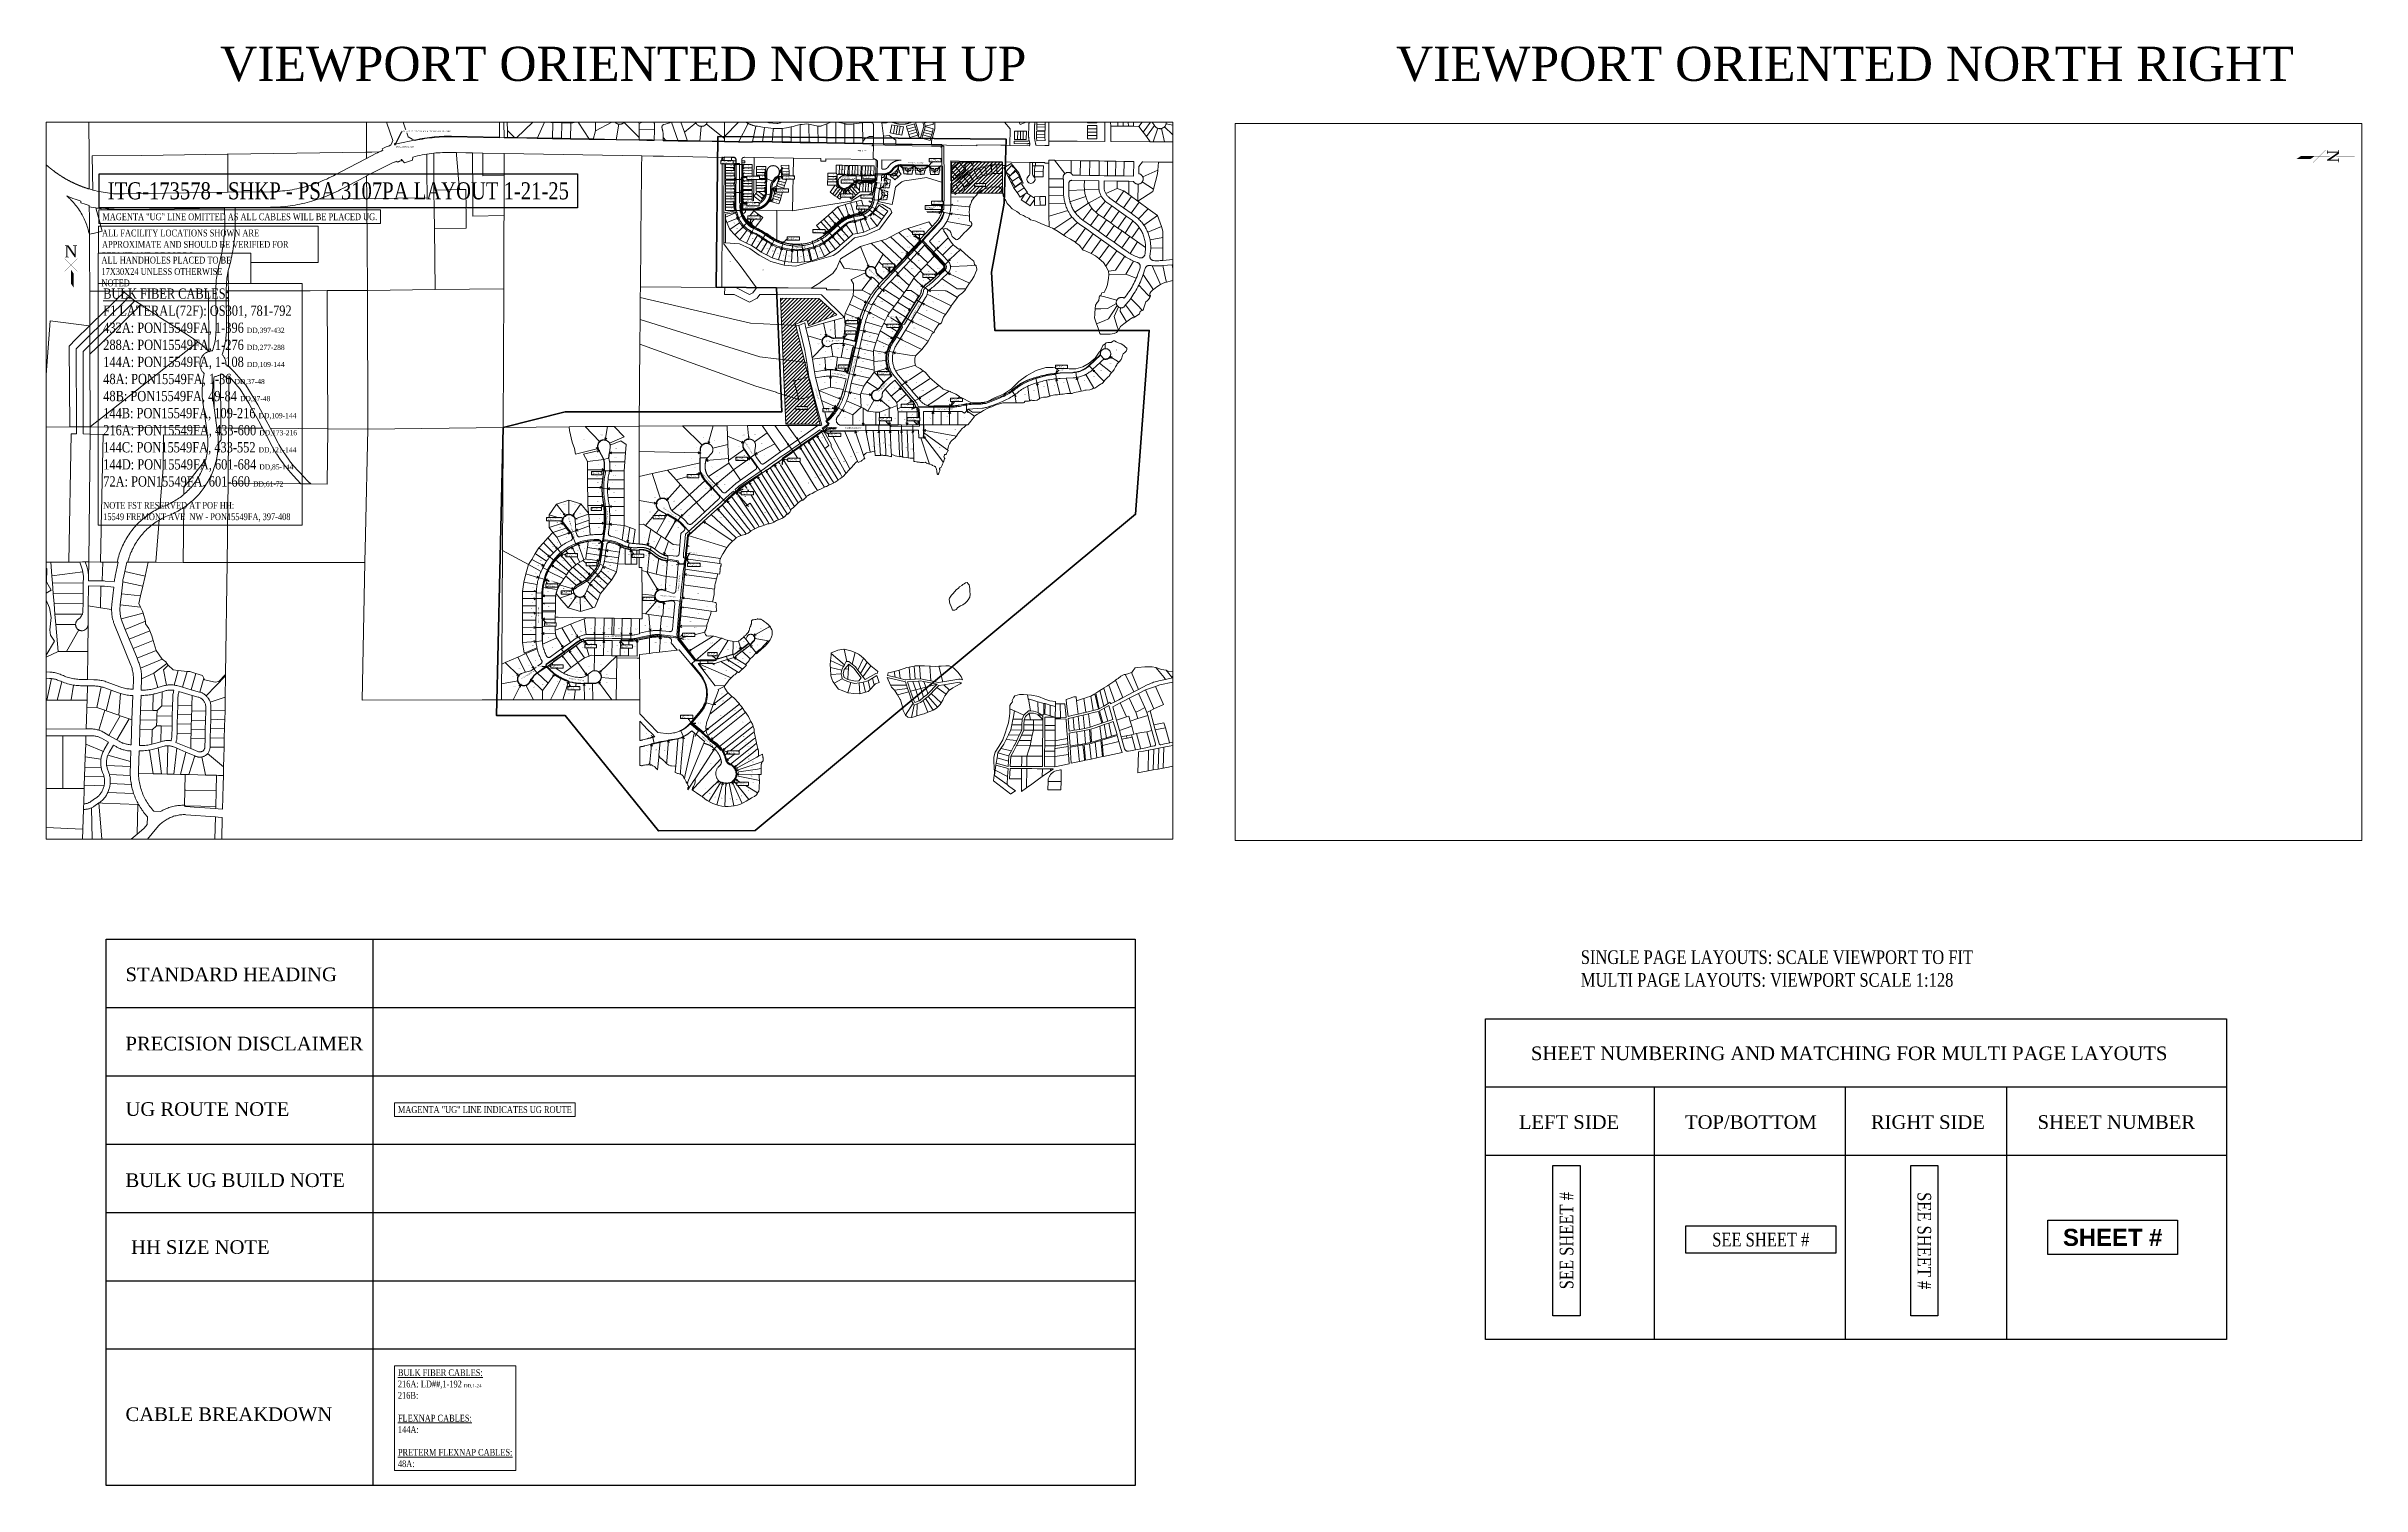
# Paper-space layout '1' of a CAD drawing. Header units: feet, sheet in inches. Extents: x 0.2 to 34.2, y -9.2 to 11.9.
# The model-space entities are those that its viewports show. They can reach past a viewport. Long polylines and large blocks are cut down to what shows.
import ezdxf
from ezdxf import colors
from ezdxf.entities.mleader import LeaderData, LeaderLine
from ezdxf.enums import TextEntityAlignment as Align
from ezdxf.lldxf.tags import DXFTag
from ezdxf.math import Vec2, Vec3

# ---------------------------------------------------------------- set-up
doc = ezdxf.new("R2010")
doc.units = ezdxf.units.FT
doc.header["$LTSCALE"] = 0.015
doc.header["$MEASUREMENT"] = 0
doc.set_wipeout_variables(frame=1)
doc.linetypes.add('DASHED', pattern=[5, 3, -2])
doc.layers.get('defpoints').update_dxf_attribs({"color": 221})
doc.layers.get('defpoints').transparency = 0.7
for name, color, linetype, lineweight in [('144A', 112, '144A', 5), ('144B', 112, '144B', 5), ('144C', 112, '144C', 5), ('144D', 112, '144D', 5), ('216A', 112, '216A', 5), ('288A', 112, '288A', 5), ('432A', 112, '432A', 5), ('48A', 112, '48A', 5), ('48B', 112, '48B', 5), ('72A', 112, '72A', 5), ('DETAIL', 7, 'Continuous', 5), ('DROP BURIED', 7, 'DASHED', 5), ('F1', 112, 'F1', 5), ('Parcels', 7, 'Continuous', 0), ('PROP_TEL', 6, 'Continuous', 5), ('Route_3_PSAs', 1, 'Continuous', 100), ('RUNNING LINE (UNDERGROUND)', 10, 'Continuous', 40), ('TAIL', 1, 'MST', 5), ('TERMINALS', 7, 'Continuous', 5)]:
    doc.layers.add(name, color=color, linetype=linetype, lineweight=lineweight)
for name, color, linetype in [('NOTES', 7, 'Continuous'), ('pole', 30, 'Continuous'), ('Scott County Addresses', 7, 'Continuous'), ('STREET NAME', 7, 'Continuous'), ('TELEPHONE STRUCT-EX', 30, 'Continuous'), ('TELEPHONE STRUCT-PROP', 6, 'Continuous'), ('TERMINAL SERVING AREAS', 1, 'Continuous'), ('VIEWPORT', 6, 'Continuous')]:
    doc.layers.add(name, color=color, linetype=linetype)
doc.layers.add('TEMPLATE REFERENCE', color=2, linetype='Continuous', plot=False)
doc.styles.add('ARIALBD', font='arialbd.ttf')
doc.styles.add('Dimensions 100', font='arial.ttf')
doc.styles.add('Line', font='txt.shx', dxfattribs={"height": 3})
doc.styles.add('SIMPLEX', font='times.ttf', dxfattribs={"width": 0.8})
doc.styles.get("Standard").update_dxf_attribs({"font": 'times.ttf'})
doc.styles.add('Utilities', font='arial.ttf', dxfattribs={"height": 2.5})
tags = doc.linetypes.add('144A', pattern='A,80,-5,["144A",Line,S=1.5,R=0,X=0,Y=-1.5],-24', length=109).pattern_tags.tags
tags[6] = DXFTag(74, 10)
tags = doc.linetypes.add('144B', pattern='A,80,-5,["144B",Line,S=1.5,R=0,X=0,Y=-1.5],-24', length=109).pattern_tags.tags
tags[6] = DXFTag(74, 10)
tags = doc.linetypes.add('144C', pattern='A,80,-5,["144C",Line,S=1.5,R=0,X=0,Y=-1.5],-24', length=109).pattern_tags.tags
tags[6] = DXFTag(74, 10)
tags = doc.linetypes.add('144D', pattern='A,80,-5,["144D",Line,S=1.5,R=0,X=0,Y=-1.5],-24', length=109).pattern_tags.tags
tags[6] = DXFTag(74, 10)
tags = doc.linetypes.add('216A', pattern='A,80,-5,["216A",Line,S=1.5,R=0,X=0,Y=-1.5],-24', length=109).pattern_tags.tags
tags[6] = DXFTag(74, 10)
tags = doc.linetypes.add('288A', pattern='A,80,-5,["288A",Line,S=1.5,R=0,X=0,Y=-1.5],-24', length=109).pattern_tags.tags
tags[6] = DXFTag(74, 10)
tags = doc.linetypes.add('432A', pattern='A,80,-5,["432A",Line,S=1.5,R=0,X=0,Y=-1.5],-24', length=109).pattern_tags.tags
tags[6] = DXFTag(74, 10)
tags = doc.linetypes.add('48A', pattern='A,80,-5,["48A",Line,S=1.5,R=0,X=0,Y=-1.5],-20', length=105).pattern_tags.tags
tags[6] = DXFTag(74, 10)
tags = doc.linetypes.add('48B', pattern='A,80,-5,["48B",Line,S=1.5,R=0,X=0,Y=-1.5],-20', length=105).pattern_tags.tags
tags[6] = DXFTag(74, 10)
tags = doc.linetypes.add('72A', pattern='A,80,-5,["72A",Line,S=1.5,R=0,X=0,Y=-1.5],-20', length=105).pattern_tags.tags
tags[6] = DXFTag(74, 10)
tags = doc.linetypes.add('F1', pattern='A,15,-5,["F1",Line,S=1.5,R=0,X=0,Y=-1.5],-12', length=32).pattern_tags.tags
tags[6] = DXFTag(74, 10)
tags = doc.linetypes.add('MST', pattern='A,5,-5,5,-5,["TAIL",Line,S=1.5,R=0,X=0,Y=-1.5],-20', length=40).pattern_tags.tags
tags[10] = DXFTag(74, 10)

# ---------------------------------------------------------------- blocks, each defined once
blk = doc.blocks.new('NORTH ARROW')
at = {"color": 0, "const_width": 0.2, "flags": 128}
for points in [[(0, 41.2), (0, 19.8)], [(7.4, 7.4), (-7.4, -7.4)], [(-7.4, 7.4), (7.4, -7.4)], [(0, 12), (0, -21.9)]]:
    blk.add_lwpolyline(points, dxfattribs=at)
at = {"color": 0, "lineweight": -3}
for points in [[(-0.1, 41.2), (-4.7, 29.1), (-0.1, 25.1), (-0.1, 41.2)], [(0, -5.6), (0, -21.9), (3.1, -10.2), (3.1, -26.5)]]:
    blk.add_solid(points, dxfattribs=at)
blk.add_text('N', height=14.1, dxfattribs=at).set_placement((-0.1, 15.9), align=Align.MIDDLE_CENTER)
blk = doc.blocks.new('ACMAP_ANN_TEMPLATE_Scott County Address')
at = {"layer": 'Scott County Addresses', "style": 'Dimensions 100'}
blk.add_attdef('ScottCountyAddress', (0, 0), '', height=50, dxfattribs=at)
blk = doc.blocks.new('PFP')
at = {"color": 6}
blk.add_wipeout([(-0.12, 0.12), (0.12, 0.12), (0.12, -0.12), (-0.12, -0.12)], dxfattribs=at)
at = {"ltscale": 40, "true_color": 0xffffff}
h = blk.add_hatch(color=7, dxfattribs=at)
h.dxf.hatch_style = 1
h.paths.add_polyline_path([(-0.12, -0.12), (0.12, -0.12), (0.12, 0.12), (-0.12, 0.12)])
at = {"layer": 'RUNNING LINE (UNDERGROUND)', "color": 6, "lineweight": 0, "const_width": 0.0181, "flags": 128}
blk.add_lwpolyline([(-0.12, 0.12), (0.12, 0.12), (0.12, -0.12), (-0.12, -0.12)], close=True, dxfattribs=at)
at = {"layer": 'RUNNING LINE (UNDERGROUND)', "color": 18, "lineweight": 0, "true_color": 0x000000, "const_width": 0.0181, "flags": 128}
for points in [[(-0.08, -0.08), (0.08, 0.08)], [(-0.08, 0.08), (0.08, -0.08)]]:
    blk.add_lwpolyline(points, dxfattribs=at)
blk = doc.blocks.new('NEW HH')
at = {"ltscale": 40, "true_color": 0xffffff}
h = blk.add_hatch(color=7, dxfattribs=at)
h.dxf.hatch_style = 1
h.paths.add_polyline_path([(-0.06, -0.03, 0.414214), (-0.05, -0.05), (0.05, -0.05, 0.414214), (0.06, -0.03), (0.06, 0.03, 0.414214), (0.05, 0.05), (-0.05, 0.05, 0.414214), (-0.06, 0.03)])
at = {"layer": 'RUNNING LINE (UNDERGROUND)', "color": 6, "lineweight": 0, "const_width": 0.005, "flags": 128}
blk.add_lwpolyline([(-0.06, 0.03), (-0.06, -0.03, 0.414214), (-0.05, -0.05), (0.05, -0.05, 0.414214), (0.06, -0.03), (0.06, 0.03, 0.414214), (0.05, 0.05), (-0.05, 0.05, 0.414214)], format="xyb", close=True, dxfattribs=at)
at = {"layer": 'TELEPHONE STRUCT-PROP', "color": 18, "true_color": 0x000000, "style": 'Utilities'}
blk.add_text('HH', height=0.05, dxfattribs=at).set_placement((0, 0), align=Align.MIDDLE_CENTER)
blk = doc.blocks.new('Proposed FlowerPot')
at = {"lineweight": 5, "ltscale": 100, "true_color": 0xffffff}
h = blk.add_hatch(color=7, dxfattribs=at)
h.dxf.hatch_style = 1
h.paths.add_polyline_path([(-0.06, 0, 0.414214), (0, -0.06, 0.414214), (0.06, 0, 0.414214), (0, 0.06, 0.414214)])
at = {"lineweight": 5, "ltscale": 100}
blk.add_circle((0, 0), 0.0604, dxfattribs=at)
at = {"layer": 'RUNNING LINE (UNDERGROUND)', "color": 6, "lineweight": 5, "const_width": 0.00907, "flags": 128}
blk.add_lwpolyline([(-0.06, 0, -0.414214), (0, 0.06, -0.414214), (0.06, 0, -0.414214), (0, -0.06, -0.414214), (-0.06, 0)], format="xyb", dxfattribs=at)
at = {"color": 18, "linetype": 'ByBlock', "lineweight": 5, "ltscale": 100, "true_color": 0x000000, "style": 'Dimensions 100'}
blk.add_text('F', height=0.0744, dxfattribs=at).set_placement((-0.03, -0.04))
blk = doc.blocks.new('TERMINAL')
at = {"lineweight": 5, "ltscale": 0.5, "flags": 128}
blk.add_lwpolyline([(0, -1), (0, 45)], dxfattribs=at)
at = {"lineweight": 5, "ltscale": 0.5}
blk.add_circle((0, 38), 3.83, dxfattribs=at)
blk = doc.blocks.new('EX HH')
at = {"ltscale": 40, "true_color": 0xffffff}
h = blk.add_hatch(color=7, dxfattribs=at)
h.dxf.hatch_style = 1
h.paths.add_polyline_path([(-0.06, -0.03, 0.414214), (-0.05, -0.05), (0.05, -0.05, 0.414214), (0.06, -0.03), (0.06, 0.03, 0.414214), (0.05, 0.05), (-0.05, 0.05, 0.414214), (-0.06, 0.03)])
at = {"color": 30, "const_width": 0.005, "flags": 128}
blk.add_lwpolyline([(-0.06, 0.03), (-0.06, -0.03, 0.414214), (-0.05, -0.05), (0.05, -0.05, 0.414214), (0.06, -0.03), (0.06, 0.03, 0.414214), (0.05, 0.05), (-0.05, 0.05, 0.414214)], format="xyb", close=True, dxfattribs=at)
at = {"layer": 'RUNNING LINE (UNDERGROUND)', "color": 7, "lineweight": -3, "flags": 128}
blk.add_lwpolyline([(-0.05, 0.03), (-0.05, -0.03, 0.414214), (-0.05, -0.04), (0.05, -0.04, 0.414214), (0.05, -0.03), (0.05, 0.03, 0.414214), (0.05, 0.04), (-0.05, 0.04, 0.414214)], format="xyb", close=True, dxfattribs=at)
at = {"layer": 'TELEPHONE STRUCT-PROP', "color": 30, "style": 'Utilities'}
blk.add_text('HH', height=0.05, dxfattribs=at).set_placement((0, 0), align=Align.MIDDLE_CENTER)

msp = doc.modelspace()

# ---------------------------------------------------------------- hatches: boundary and pattern name
at = {"layer": 'NOTES', "lineweight": 5, "ltscale": 100}
h = msp.add_hatch(dxfattribs=at)
h.set_pattern_fill('ANSI31', color=1, scale=200)
h.paths.add_polyline_path([(2768093, 957200), (2768582, 957200), (2768582, 956903), (2768093, 956903)])

# ---------------------------------------------------------------- linework, layer by layer
at = {"layer": '144B', "lineweight": 5, "ltscale": 100, "flags": 128}
msp.add_lwpolyline([(2765535, 953390), (2765529, 953385), (2765521, 953342), (2765476, 953347, 0.238595), (2765465, 953370), (2765371, 953386), (2765360, 953387), (2765349, 953395), (2765346, 953395), (2765343, 953395), (2765340, 953396), (2765337, 953397), (2765334, 953397), (2765331, 953398), (2765328, 953399), (2765325, 953399), (2765322, 953400), (2765319, 953401), (2765316, 953402), (2765313, 953403), (2765310, 953404), (2765307, 953405), (2765304, 953406), (2765301, 953408), (2765299, 953409), (2765296, 953410), (2765293, 953412), (2765291, 953413), (2765290, 953413), (2765287, 953414), (2765285, 953416), (2765282, 953417), (2765279, 953419), (2765276, 953421), (2765274, 953422), (2765271, 953424), (2765269, 953426), (2765266, 953428), (2765264, 953430), (2765220, 953463), (2765217, 953465), (2765215, 953467), (2765212, 953468), (2765209, 953470), (2765207, 953472), (2765204, 953474), (2765201, 953475), (2765200, 953476), (2765198, 953477), (2765195, 953478), (2765193, 953480), (2765190, 953481), (2765187, 953483), (2765184, 953484), (2765181, 953485), (2765178, 953487), (2765175, 953488), (2765172, 953489), (2765169, 953490), (2765166, 953491), (2765163, 953492), (2765160, 953493), (2765157, 953494), (2765154, 953495), (2765150, 953495), (2765147, 953496), (2765144, 953497), (2765141, 953497), (2765138, 953498), (2765135, 953498), (2765131, 953499), (2765128, 953499), (2765125, 953500), (2765122, 953500), (2765119, 953500), (2765115, 953500), (2765112, 953500), (2765108, 953500), (2765073, 953500), (2765073, 953495), (2765068, 953495), (2765063, 953495), (2765054, 953496), (2765044, 953496), (2765035, 953497), (2765025, 953498), (2765016, 953499), (2765005, 953501), (2764995, 953503), (2764985, 953505), (2764974, 953508), (2764964, 953512), (2764961, 953513), (2764952, 953516), (2764944, 953519), (2764935, 953523), (2764926, 953528), (2764918, 953531), (2764905, 953537), (2764893, 953542), (2764880, 953547), (2764868, 953552), (2764855, 953556), (2764842, 953561), (2764829, 953564), (2764815, 953568), (2764766, 953572), (2764729, 953552), (2764723, 953568), (2764705, 953575, 0.345504), (2764181, 953208), (2764185, 953196)], format="xyb", dxfattribs=at)
at = {"layer": '48B', "lineweight": 5, "ltscale": 100, "flags": 128}
msp.add_lwpolyline([(2765466, 952633), (2765463, 952615), (2765626, 952409), (2765596, 952385), (2765681, 952281, -0.157317), (2765746, 952114, -0.112886), (2765734, 952010), (2765707, 951956), (2765683, 951924), (2765588, 951813)], format="xyb", dxfattribs=at)
at = {"layer": 'DROP BURIED', "lineweight": 5, "ltscale": 100}
for p, q in [((2766019, 957179), (2766019, 957191)), ((2766080, 957061), (2766079, 956932)), ((2766079, 956908), (2766079, 956737)), ((2767504, 956144), (2767558, 956202))]:
    msp.add_line(p, q, dxfattribs=at)
for points in [[(2765881, 957226), (2765890, 957244)], [(2767778, 956480), (2767784, 956460), (2767765, 956465)], [(2767549, 956221), (2767557, 956203), (2767538, 956204)], [(2767666, 956344), (2767675, 956326), (2767655, 956327)], [(2767707, 956239), (2767701, 956258)], [(2767772, 956308), (2767766, 956327), (2767786, 956322)], [(2767971, 956374), (2767952, 956368), (2767957, 956388)], [(2768083, 956257), (2768063, 956252), (2768069, 956271)], [(2767299, 956216), (2767298, 956196), (2767281, 956208)], [(2767306, 956084), (2767324, 956092), (2767322, 956073)], [(2767502, 956145), (2767482, 956148)], [(2767578, 956101), (2767572, 956120), (2767592, 956116)], [(2767811, 956021), (2767818, 956002), (2767798, 956006)], [(2767949, 956147), (2767956, 956128), (2767936, 956132)], [(2768072, 956118), (2768062, 956136), (2768082, 956136)], [(2767262, 955871), (2767273, 955854), (2767253, 955853)], [(2767340, 955838), (2767360, 955839)], [(2767446, 955956), (2767432, 955970), (2767451, 955976)], [(2767685, 955797), (2767696, 955780), (2767676, 955779)], [(2767780, 955916), (2767760, 955915)], [(2767823, 955827), (2767813, 955845), (2767833, 955844)], [(2767892, 955956), (2767875, 955967), (2767893, 955976)], [(2767194, 955711), (2767207, 955695), (2767187, 955692)], [(2767263, 955566), (2767249, 955580), (2767268, 955586)], [(2767311, 955740), (2767300, 955757), (2767320, 955758)], [(2767599, 955662), (2767609, 955645), (2767590, 955644)], [(2767717, 955655), (2767707, 955673), (2767727, 955672)], [(2766846, 955433), (2766865, 955439), (2766861, 955419)], [(2766894, 955550), (2766890, 955530), (2766875, 955544)], [(2767045, 955439), (2767058, 955454), (2767065, 955436)], [(2767069, 955528), (2767057, 955512), (2767049, 955530)], [(2767206, 955315), (2767191, 955328), (2767210, 955334)], [(2767210, 955411), (2767229, 955416)], [(2767451, 955380), (2767467, 955369), (2767449, 955360)], [(2767517, 955524), (2767528, 955507), (2767508, 955507)], [(2767550, 955359), (2767535, 955373), (2767555, 955378)], [(2767601, 955501), (2767621, 955501)], [(2769626, 955313), (2769618, 955331), (2769637, 955330)], [(2766885, 955208), (2766873, 955224)], [(2766919, 955126), (2766931, 955143), (2766939, 955125)], [(2766995, 955220), (2766981, 955205), (2766975, 955224)], [(2767166, 955146), (2767153, 955161), (2767172, 955165)], [(2767457, 955224), (2767476, 955221), (2767464, 955206)], [(2769095, 955097), (2769099, 955117), (2769114, 955103)], [(2769291, 955109), (2769294, 955129), (2769310, 955116)], [(2769456, 955187), (2769451, 955206), (2769470, 955201)], [(2767011, 954940), (2767023, 954924)], [(2767126, 954974), (2767113, 954989), (2767133, 954993)], [(2767304, 954977), (2767321, 954966), (2767304, 954957)], [(2767413, 954899), (2767408, 954918), (2767427, 954913)], [(2767444, 955086), (2767425, 955089)], [(2767587, 955027), (2767606, 955032), (2767601, 955013)], [(2767668, 955084), (2767648, 955084), (2767658, 955102)], [(2767693, 954907), (2767713, 954907), (2767703, 954890)], [(2767799, 954932), (2767779, 954931), (2767789, 954949)], [(2768700, 954963), (2768715, 954949)], [(2768908, 955059), (2768914, 955078), (2768928, 955064)], [(2766972, 954867), (2766984, 954851), (2766964, 954848)], [(2767057, 954804), (2767044, 954819), (2767064, 954823)], [(2767254, 954694), (2767244, 954677), (2767234, 954695)], [(2767505, 954696), (2767495, 954679), (2767485, 954696)], [(2767675, 954696), (2767664, 954679), (2767655, 954696)], [(2767905, 954785), (2767914, 954803), (2767925, 954786)], [(2768065, 954785), (2768074, 954803), (2768085, 954786)], [(2768082, 954860), (2768072, 954877)], [(2768249, 954793), (2768243, 954812)], [(2764677, 954459), (2764705, 954432), (2764692, 954416)], [(2764780, 954548), (2764765, 954534), (2764760, 954553)], [(2765772, 954513), (2765757, 954500), (2765753, 954519)], [(2766080, 954522), (2766092, 954506), (2766072, 954504)], [(2766152, 954561), (2766143, 954543)], [(2766527, 954498), (2766531, 954479), (2766512, 954485)], [(2766612, 954557), (2766613, 954537)], [(2766639, 954441), (2766636, 954461), (2766655, 954454)], [(2766720, 954499), (2766717, 954519), (2766735, 954512)], [(2766802, 954554), (2766799, 954574), (2766817, 954567)], [(2766870, 954596), (2766867, 954616), (2766886, 954609)], [(2766927, 954616), (2766946, 954609)], [(2767164, 954598), (2767168, 954618), (2767183, 954605)], [(2767271, 954619), (2767283, 954603)], [(2767385, 954602), (2767394, 954620), (2767405, 954603)], [(2767493, 954603), (2767503, 954621), (2767513, 954604)], [(2767602, 954604), (2767611, 954622), (2767622, 954605)], [(2767711, 954605), (2767720, 954623), (2767731, 954606)], [(2767829, 954546), (2767826, 954565), (2767845, 954558)], [(2767842, 954613), (2767827, 954627), (2767846, 954633)], [(2764736, 954258), (2764752, 954246), (2764734, 954238)], [(2764827, 954226), (2764809, 954236), (2764827, 954246)], [(2764827, 954398), (2764810, 954408), (2764827, 954418)], [(2765658, 954419), (2765674, 954408), (2765657, 954399)], [(2765661, 954220), (2765680, 954216), (2765667, 954201)], [(2765755, 954326), (2765737, 954335), (2765754, 954346)], [(2766137, 954355), (2766157, 954357), (2766149, 954339)], [(2766229, 954396), (2766209, 954396), (2766219, 954414)], [(2766314, 954216), (2766311, 954236), (2766329, 954229)], [(2766395, 954272), (2766392, 954292), (2766411, 954285)], [(2766476, 954329), (2766473, 954349), (2766492, 954342)], [(2764717, 954086), (2764733, 954074), (2764715, 954066)], [(2764807, 954054), (2764790, 954064), (2764807, 954074)], [(2765770, 954062), (2765790, 954066), (2765783, 954047)], [(2765850, 954108), (2765830, 954105), (2765837, 954124)], [(2766028, 954008), (2766024, 954028), (2766043, 954021)], [(2766151, 954103), (2766148, 954122), (2766167, 954115)], [(2766233, 954158), (2766230, 954178), (2766249, 954171)], [(2764378, 953826), (2764379, 953806), (2764362, 953815)], [(2764473, 953812), (2764454, 953806), (2764459, 953825)], [(2764497, 953772), (2764478, 953775)], [(2764731, 953914), (2764748, 953902), (2764729, 953894)], [(2764824, 953882), (2764807, 953892), (2764824, 953902)], [(2765237, 953934), (2765253, 953922), (2765235, 953914)], [(2765342, 953803), (2765360, 953813)], [(2765378, 953965), (2765359, 953958), (2765362, 953977)], [(2765514, 953803), (2765494, 953797), (2765499, 953816)], [(2765850, 953848), (2765846, 953868), (2765865, 953861)], [(2765939, 953927), (2765936, 953947), (2765955, 953940)], [(2764338, 953736), (2764358, 953734), (2764347, 953718)], [(2764407, 953644), (2764427, 953641), (2764414, 953626)], [(2764505, 953657), (2764486, 953661), (2764500, 953676)], [(2764737, 953742), (2764753, 953730), (2764735, 953722)], [(2764826, 953712), (2764808, 953722), (2764826, 953732)], [(2764993, 953567), (2764980, 953552), (2764974, 953570)], [(2765429, 953753), (2765446, 953763), (2765445, 953743)], [(2765720, 953730), (2765712, 953748), (2765732, 953746)], [(2764161, 953340), (2764171, 953323), (2764152, 953322)], [(2764224, 953430), (2764231, 953411), (2764211, 953414)], [(2764259, 953309), (2764251, 953328), (2764271, 953325)], [(2764301, 953506), (2764305, 953486), (2764286, 953493)], [(2764344, 953407), (2764339, 953426), (2764358, 953421)], [(2764444, 953482), (2764446, 953502), (2764462, 953491)], [(2764506, 953529), (2764522, 953517)], [(2764688, 953383), (2764704, 953371), (2764686, 953363)], [(2764703, 953492), (2764720, 953480), (2764701, 953472)], [(2764783, 953405), (2764767, 953418)], [(2764790, 953459), (2764775, 953473), (2764794, 953479)], [(2764909, 953510), (2764919, 953493)], [(2765003, 953458), (2765013, 953476), (2765023, 953458)], [(2765186, 953539), (2765173, 953523), (2765167, 953542)], [(2765180, 953438), (2765190, 953455), (2765200, 953438)], [(2765344, 953444), (2765328, 953433), (2765327, 953453)], [(2765355, 953352), (2765365, 953369)], [(2765446, 953334), (2765463, 953339)], [(2765561, 953379), (2765545, 953390), (2765562, 953399)], [(2765572, 953509), (2765555, 953520)], [(2764110, 953224), (2764124, 953210), (2764104, 953205)], [(2764203, 953179), (2764190, 953194), (2764210, 953198)], [(2764445, 953115), (2764459, 953100), (2764440, 953095)], [(2764531, 953183), (2764536, 953164), (2764517, 953169)], [(2764615, 953255), (2764621, 953236), (2764602, 953239)], [(2764626, 953128), (2764620, 953147), (2764640, 953143)], [(2764698, 953211), (2764692, 953230), (2764712, 953226)], [(2764758, 953299), (2764747, 953315), (2764767, 953317)], [(2765271, 953107), (2765272, 953087), (2765254, 953096)], [(2765351, 953105), (2765340, 953088)], [(2765545, 953230), (2765528, 953241), (2765546, 953250)], [(2764080, 953017), (2764098, 953008), (2764082, 952997)], [(2764082, 953086), (2764100, 953077)], [(2764182, 952956), (2764164, 952966)], [(2764182, 953026), (2764165, 953036), (2764182, 953046)], [(2764468, 953022), (2764486, 953030), (2764484, 953011)], [(2764562, 953013), (2764560, 953032), (2764578, 953024)], [(2765243, 952979), (2765262, 952985)], [(2765320, 952957), (2765330, 952974), (2765340, 952956)], [(2765516, 952918), (2765499, 952930)], [(2765524, 953006), (2765507, 953017), (2765525, 953026)], [(2764079, 952879), (2764098, 952870), (2764081, 952859)], [(2764079, 952741), (2764097, 952732), (2764080, 952721)], [(2764180, 952662), (2764162, 952672), (2764179, 952682)], [(2764182, 952802), (2764165, 952812), (2764182, 952822)], [(2764499, 952660), (2764500, 952640), (2764482, 952649)], [(2764666, 952666), (2764656, 952684)], [(2764762, 952682), (2764752, 952665), (2764742, 952682)], [(2764924, 952661), (2764914, 952679)], [(2765020, 952677), (2765010, 952660), (2765000, 952677)], [(2765207, 952717), (2765197, 952700), (2765187, 952717)], [(2765305, 952721), (2765294, 952705)], [(2765500, 952732), (2765483, 952743), (2765501, 952752)], [(2766216, 952657), (2766196, 952656), (2766204, 952674)], [(2764079, 952605), (2764097, 952596), (2764081, 952585)], [(2764357, 952560), (2764360, 952540), (2764341, 952548)], [(2764355, 952441), (2764354, 952461)], [(2764422, 952488), (2764419, 952508), (2764437, 952501)], [(2764561, 952581), (2764566, 952601), (2764580, 952587)], [(2764741, 952586), (2764751, 952603), (2764761, 952586)], [(2764901, 952583), (2764911, 952600), (2764921, 952583)], [(2765062, 952589), (2765072, 952606), (2765082, 952589)], [(2765285, 952621), (2765295, 952638), (2765305, 952621)], [(2765591, 952505), (2765571, 952504), (2765580, 952522)], [(2765850, 952438), (2765834, 952425)], [(2766015, 952423), (2766006, 952441), (2766026, 952440)], [(2766072, 952542), (2766069, 952522), (2766053, 952535)], [(2766165, 952540), (2766160, 952559), (2766179, 952553)], [(2763927, 952289), (2763933, 952270), (2763913, 952274)], [(2764062, 952207), (2764057, 952226), (2764077, 952221)], [(2764076, 952356), (2764078, 952336), (2764060, 952345)], [(2764258, 952272), (2764277, 952279), (2764273, 952259)], [(2764584, 952294), (2764588, 952274), (2764569, 952281)], [(2764730, 952305), (2764711, 952300), (2764716, 952319)], [(2765657, 952421), (2765637, 952418)], [(2765706, 952326), (2765730, 952323)], [(2765797, 952383), (2765814, 952371)], [(2765951, 952404), (2765942, 952422)], [(2763935, 952170), (2763952, 952179), (2763952, 952159)], [(2764396, 952197), (2764412, 952209), (2764414, 952190)], [(2764553, 952175), (2764564, 952192), (2764573, 952174)], [(2764707, 952186), (2764703, 952205), (2764722, 952198)], [(2765827, 951992), (2765807, 951992), (2765817, 952009)], [(2765199, 951591), (2765210, 951608), (2765219, 951590)], [(2765222, 951679), (2765206, 951692)], [(2765363, 951628), (2765374, 951644), (2765382, 951626)], [(2765507, 951663), (2765517, 951680), (2765527, 951662)], [(2765631, 951682), (2765636, 951701)], [(2765759, 951750), (2765739, 951746), (2765746, 951765)], [(2765804, 951659), (2765785, 951655), (2765791, 951674)], [(2765794, 951557), (2765812, 951564), (2765809, 951544)], [(2765917, 951556), (2765897, 951553), (2765904, 951572)], [(2765953, 951456), (2765933, 951454), (2765941, 951472)], [(2766028, 951388), (2766008, 951390), (2766020, 951406)], [(2766045, 951356), (2766026, 951358), (2766037, 951375)], [(2766048, 951313), (2766031, 951323), (2766048, 951333)], [(2765835, 951246), (2765853, 951255), (2765852, 951235)], [(2765882, 951221), (2765893, 951238), (2765902, 951220)], [(2765985, 951225), (2765985, 951245), (2766002, 951234)], [(2766025, 951254), (2766016, 951272), (2766036, 951271)]]:
    msp.add_lwpolyline(points, dxfattribs=at)
at = {"layer": 'DROP BURIED', "lineweight": 5, "ltscale": 100, "flags": 128}
for points in [[(2766019, 957191), (2766019, 957212), (2766019, 957224), (2766019, 957225), (2766019, 957225), (2766019, 957226), (2766019, 957226), (2766019, 957226), (2766019, 957227), (2766019, 957227), (2766019, 957227), (2766019, 957228), (2766019, 957228), (2766019, 957229), (2766019, 957229), (2766019, 957229), (2766018, 957230), (2766018, 957230), (2766018, 957230), (2766018, 957231), (2766018, 957231), (2766018, 957232), (2766018, 957232), (2766018, 957232), (2766017, 957233), (2766017, 957233), (2766017, 957233), (2766017, 957234), (2766017, 957234), (2766017, 957234), (2766017, 957235), (2766016, 957235), (2766016, 957235), (2766016, 957236), (2766016, 957236), (2766016, 957236), (2766015, 957237), (2766015, 957237), (2766015, 957237), (2766015, 957238), (2766014, 957238), (2766014, 957238), (2766014, 957239), (2766014, 957239), (2766013, 957239), (2766013, 957239), (2766013, 957240), (2766013, 957240), (2766012, 957240), (2766012, 957241), (2766012, 957241), (2766012, 957241), (2766011, 957241), (2766011, 957242), (2766011, 957242), (2766010, 957242), (2766010, 957242), (2766010, 957242), (2766009, 957243), (2766009, 957243), (2766009, 957243), (2766008, 957243), (2766008, 957243), (2766008, 957244), (2766007, 957244), (2766007, 957244), (2766007, 957244), (2766006, 957244), (2766006, 957245), (2766006, 957245), (2766005, 957245), (2766005, 957245), (2766005, 957245), (2766004, 957245), (2766004, 957245), (2766004, 957245), (2766003, 957246), (2766003, 957246), (2766002, 957246), (2766002, 957246), (2766002, 957246), (2766001, 957246), (2766001, 957246), (2766001, 957246), (2766000, 957246), (2766000, 957246), (2765999, 957246), (2765999, 957247), (2765997, 957247), (2765980, 957247), (2765910, 957248), (2765910, 957243), (2765907, 957243), (2765891, 957244)], [(2766017, 957188), (2765994, 957137)], [(2766017, 957188), (2765998, 957167)], [(2766017, 957188), (2765999, 957116)], [(2766019, 957179), (2766074, 957179)], [(2766098, 957137), (2766080, 957179)], [(2766097, 957163), (2766080, 957179)], [(2766299, 957132), (2766315, 957040)], [(2766442, 957112), (2766442, 957111), (2766442, 957110), (2766442, 957109), (2766442, 957108), (2766442, 957106), (2766442, 957105), (2766442, 957104), (2766442, 957103), (2766442, 957102), (2766442, 957101), (2766441, 957100), (2766441, 957099), (2766441, 957098), (2766441, 957097), (2766441, 957096), (2766441, 957094), (2766440, 957093), (2766440, 957092), (2766440, 957091), (2766439, 957090), (2766439, 957089), (2766439, 957088), (2766438, 957087), (2766438, 957086), (2766438, 957085), (2766437, 957084), (2766437, 957083), (2766436, 957082), (2766436, 957081), (2766436, 957080), (2766435, 957079), (2766435, 957078), (2766434, 957077), (2766433, 957076), (2766433, 957075), (2766432, 957074), (2766432, 957073), (2766431, 957072), (2766431, 957071), (2766430, 957071), (2766388, 957013)], [(2766471, 957079), (2766442, 957113), (2766472, 957151)], [(2766471, 957094), (2766442, 957113), (2766473, 957128)], [(2767586, 957165), (2767584, 957165), (2767583, 957164), (2767581, 957164), (2767579, 957164), (2767578, 957163), (2767576, 957163), (2767575, 957162), (2767573, 957161), (2767572, 957161), (2767570, 957160), (2767569, 957160), (2767568, 957159), (2767566, 957158), (2767565, 957158), (2767563, 957157), (2767562, 957156), (2767560, 957155), (2767559, 957154), (2767558, 957154), (2767556, 957153), (2767555, 957152), (2767554, 957151), (2767552, 957150), (2767551, 957149), (2767550, 957148), (2767548, 957147), (2767547, 957146), (2767546, 957145), (2767545, 957144), (2767544, 957143), (2767542, 957142), (2767541, 957141), (2767540, 957140), (2767539, 957138), (2767538, 957137), (2767537, 957136), (2767536, 957135), (2767535, 957134), (2767534, 957132), (2767533, 957131), (2767532, 957130), (2767531, 957128), (2767530, 957126), (2767528, 957124), (2767527, 957123), (2767526, 957121), (2767525, 957120), (2767524, 957118), (2767523, 957117), (2767521, 957116), (2767520, 957114), (2767519, 957113), (2767518, 957112), (2767517, 957110), (2767515, 957109), (2767514, 957108), (2767513, 957107), (2767511, 957105), (2767510, 957104), (2767509, 957103), (2767507, 957102), (2767506, 957101), (2767504, 957100), (2767503, 957099), (2767501, 957098), (2767500, 957097), (2767498, 957096), (2767497, 957095), (2767495, 957094), (2767494, 957093), (2767492, 957092), (2767490, 957091), (2767489, 957091), (2767487, 957090), (2767486, 957089), (2767484, 957088), (2767482, 957088), (2767481, 957087), (2767481, 957087), (2767479, 957086), (2767477, 957086), (2767476, 957085), (2767474, 957085), (2767472, 957084), (2767470, 957084), (2767469, 957083), (2767467, 957083), (2767465, 957082), (2767463, 957082), (2767462, 957082), (2767460, 957081), (2767458, 957081), (2767456, 957081), (2767454, 957081), (2767453, 957081), (2767451, 957080), (2767449, 957080), (2767447, 957080), (2767447, 957080), (2767445, 957080), (2767367, 957080), (2767366, 957006), (2767357, 956996), (2767357, 956996), (2767357, 956996), (2767357, 956995), (2767357, 956995), (2767357, 956995), (2767357, 956995), (2767355, 956987), (2767354, 956983), (2767351, 956975), (2767349, 956966), (2767346, 956957), (2767344, 956948), (2767342, 956939), (2767341, 956930), (2767339, 956921)], [(2767564, 957114), (2767587, 957166)], [(2767579, 957121), (2767588, 957166)], [(2767988, 957161), (2767853, 957163), (2767792, 957164), (2767599, 957166)], [(2767599, 957166), (2767654, 957136)], [(2767599, 957166), (2767634, 957131)], [(2767697, 957139), (2767734, 957165), (2767768, 957135)], [(2767714, 957136), (2767734, 957164), (2767751, 957137)], [(2767814, 957136), (2767876, 957162), (2767910, 957132)], [(2767835, 957132), (2767876, 957161), (2767893, 957134)], [(2767955, 957136), (2767988, 957161)], [(2767969, 957132), (2767988, 957161)], [(2765998, 956865), (2766018, 956908)], [(2765999, 956986), (2766018, 957033)], [(2765999, 956951), (2766018, 956908)], [(2766001, 957082), (2766019, 957034)], [(2766001, 957044), (2766018, 957034), (2766001, 957024)], [(2766001, 956918), (2766018, 956908), (2766001, 956898)], [(2766024, 956908), (2766079, 956908)], [(2766025, 957034), (2766079, 957034)], [(2766096, 956883), (2766079, 956932), (2766098, 956978)], [(2766098, 956922), (2766079, 956932), (2766098, 956942)], [(2766099, 957013), (2766081, 957058), (2766099, 957102)], [(2766099, 957048), (2766081, 957058), (2766099, 957068)], [(2766266, 956850), (2766310, 956893)], [(2766293, 956930), (2766310, 956893), (2766278, 956878)], [(2766290, 957106), (2766315, 957040)], [(2766291, 957077), (2766315, 957040)], [(2766292, 956995), (2766315, 957039)], [(2766295, 956959), (2766310, 956893)], [(2766297, 957050), (2766315, 957040), (2766297, 957030)], [(2766316, 956893), (2766366, 956884)], [(2766321, 957040), (2766388, 957013)], [(2766369, 956946), (2766368, 956912), (2766368, 956908), (2766368, 956904), (2766368, 956901), (2766368, 956898), (2766367, 956895), (2766367, 956892), (2766367, 956889), (2766366, 956886), (2766365, 956883), (2766365, 956880), (2766364, 956877), (2766364, 956874), (2766363, 956871), (2766362, 956868), (2766361, 956865), (2766360, 956862), (2766359, 956859), (2766358, 956856), (2766357, 956853), (2766356, 956850), (2766355, 956847), (2766354, 956844), (2766352, 956842), (2766351, 956839), (2766350, 956836), (2766348, 956833), (2766347, 956830), (2766345, 956828), (2766344, 956825), (2766342, 956822), (2766341, 956820)], [(2766398, 956887), (2766371, 956950), (2766423, 956980)], [(2766400, 956914), (2766371, 956950), (2766414, 956950)], [(2766434, 957010), (2766425, 957063), (2766443, 957035)], [(2766977, 957047), (2767000, 957009), (2766986, 956963)], [(2766983, 957070), (2767000, 957009), (2767007, 956951)], [(2766983, 957019), (2767000, 957009), (2766983, 956999)], [(2767067, 956943), (2767066, 956943), (2767064, 956944), (2767063, 956944), (2767062, 956944), (2767061, 956944), (2767060, 956944), (2767058, 956944), (2767057, 956944), (2767056, 956945), (2767055, 956945), (2767054, 956945), (2767053, 956945), (2767051, 956946), (2767050, 956946), (2767049, 956946), (2767048, 956947), (2767047, 956947), (2767046, 956948), (2767044, 956948), (2767043, 956948), (2767042, 956949), (2767041, 956949), (2767040, 956950), (2767039, 956950), (2767038, 956951), (2767037, 956951), (2767036, 956952), (2767035, 956953), (2767034, 956953), (2767032, 956954), (2767031, 956955), (2767030, 956955), (2767029, 956956), (2767028, 956957), (2767027, 956957), (2767027, 956958), (2767026, 956959), (2767025, 956960), (2767024, 956960), (2767023, 956961), (2767022, 956962), (2767021, 956963), (2767020, 956964), (2767019, 956965), (2767018, 956965), (2767018, 956966), (2767017, 956967), (2767016, 956968), (2767015, 956969), (2767015, 956970), (2767014, 956971), (2767013, 956972), (2767012, 956973), (2767012, 956974), (2767011, 956975), (2767010, 956976), (2767010, 956977), (2767009, 956978), (2767009, 956979), (2767008, 956980), (2767007, 956981), (2767007, 956982), (2767006, 956984), (2767006, 956985), (2767005, 956986), (2767005, 956987), (2767004, 956988), (2767004, 956989), (2767004, 956990), (2767003, 956991), (2767003, 956993), (2767002, 956994), (2767002, 956995), (2767002, 956996), (2767002, 956997), (2767001, 956998), (2767001, 957000), (2767001, 957001), (2767001, 957002), (2767000, 957003), (2767000, 957007)], [(2767100, 957073), (2767007, 957091)], [(2767034, 956933), (2767071, 956943), (2767115, 956927)], [(2767101, 957073), (2767036, 957093)], [(2767051, 956913), (2767071, 956942), (2767088, 956914)], [(2767148, 957090), (2767101, 957073), (2767060, 957090)], [(2767111, 957091), (2767101, 957074), (2767091, 957091)], [(2767177, 957015), (2767178, 957071), (2767106, 957072)], [(2767150, 956938), (2767178, 957009), (2767251, 956991)], [(2767173, 956955), (2767179, 957009), (2767221, 956983)], [(2767270, 957089), (2767227, 957070), (2767184, 957087)], [(2767237, 957088), (2767227, 957071), (2767217, 957088)], [(2767227, 957064), (2767227, 957014)], [(2767347, 957012), (2767335, 957012), (2767227, 957014)], [(2767290, 956990), (2767352, 957011)], [(2767353, 957068), (2767306, 957088)], [(2767318, 956989), (2767352, 957011)], [(2767331, 956843), (2767333, 956866), (2767333, 956875), (2767334, 956884), (2767335, 956893), (2767336, 956903), (2767338, 956912)], [(2767353, 957068), (2767343, 957086)], [(2767401, 956949), (2767348, 956962)], [(2767353, 957062), (2767353, 957019)], [(2767431, 956905), (2767407, 956948), (2767446, 956977)], [(2767431, 956923), (2767408, 956948), (2767445, 956961)], [(2767453, 957023), (2767468, 957083), (2767531, 957083)], [(2767468, 957038), (2767468, 957082), (2767518, 957072)], [(2765995, 956830), (2766020, 956738)], [(2765996, 956802), (2766020, 956738)], [(2765997, 956781), (2766020, 956738)], [(2766002, 956757), (2766020, 956737)], [(2766024, 956668), (2766044, 956666), (2766033, 956650)], [(2766026, 956737), (2766079, 956737)], [(2766050, 956668), (2766096, 956688)], [(2766080, 956808), (2766096, 956851)], [(2766080, 956808), (2766096, 956823)], [(2766096, 956688), (2766097, 956685), (2766098, 956682), (2766100, 956678), (2766102, 956675), (2766103, 956672), (2766105, 956669), (2766107, 956665), (2766109, 956662), (2766111, 956659), (2766113, 956656), (2766115, 956653), (2766117, 956650), (2766119, 956647), (2766121, 956644), (2766124, 956641), (2766126, 956638), (2766128, 956635), (2766131, 956632), (2766133, 956630), (2766136, 956627), (2766138, 956624), (2766141, 956621), (2766143, 956619), (2766146, 956616), (2766149, 956614), (2766151, 956611), (2766155, 956608)], [(2766382, 956829), (2766342, 956821), (2766387, 956853)], [(2767043, 956650), (2767033, 956667)], [(2767043, 956650), (2767047, 956652), (2767050, 956655), (2767054, 956657), (2767058, 956659), (2767061, 956661), (2767065, 956663), (2767069, 956665), (2767072, 956667), (2767076, 956669), (2767080, 956671), (2767084, 956673), (2767088, 956675), (2767092, 956676), (2767096, 956678), (2767100, 956679), (2767104, 956681), (2767108, 956682), (2767112, 956683), (2767116, 956685), (2767120, 956686), (2767124, 956687), (2767128, 956688), (2767132, 956689), (2767137, 956690), (2767205, 956703), (2767209, 956704)], [(2767111, 956701), (2767106, 956682), (2767092, 956695)], [(2767161, 956643), (2767148, 956692)], [(2767214, 956726), (2767212, 956706), (2767196, 956717)], [(2767215, 956706), (2767218, 956706), (2767221, 956707), (2767223, 956708), (2767226, 956709), (2767229, 956710), (2767231, 956711), (2767234, 956712), (2767236, 956713), (2767239, 956714), (2767241, 956715), (2767244, 956716), (2767246, 956717), (2767249, 956719), (2767251, 956720), (2767253, 956721), (2767256, 956723), (2767258, 956724), (2767261, 956726), (2767263, 956727), (2767265, 956729), (2767267, 956730), (2767269, 956732), (2767272, 956734), (2767274, 956735), (2767276, 956737), (2767278, 956739), (2767280, 956741), (2767282, 956743), (2767284, 956745), (2767286, 956747), (2767288, 956748), (2767290, 956750), (2767292, 956753), (2767294, 956755), (2767295, 956757), (2767297, 956759), (2767299, 956761), (2767300, 956763), (2767302, 956765), (2767304, 956768), (2767305, 956770), (2767307, 956772), (2767308, 956775), (2767310, 956777), (2767311, 956779)], [(2767258, 956668), (2767238, 956713)], [(2767355, 956755), (2767311, 956779)], [(2767386, 956835), (2767331, 956843)], [(2767366, 956732), (2767359, 956751), (2767379, 956747)], [(2767392, 956834), (2767424, 956861)], [(2767392, 956834), (2767423, 956848)], [(2766077, 956582), (2766097, 956586), (2766091, 956567)], [(2766101, 956591), (2766137, 956625)], [(2766158, 956518), (2766174, 956530), (2766176, 956510)], [(2766180, 956609), (2766160, 956608), (2766169, 956625)], [(2766160, 956604), (2766163, 956602), (2766166, 956600), (2766169, 956598), (2766172, 956596), (2766175, 956594), (2766178, 956592), (2766181, 956590), (2766185, 956588), (2766188, 956586), (2766191, 956584), (2766194, 956582), (2766198, 956581), (2766200, 956580)], [(2766178, 956534), (2766200, 956580)], [(2766263, 956464), (2766282, 956472), (2766279, 956452)], [(2766285, 956477), (2766313, 956518)], [(2766313, 956518), (2766317, 956515), (2766327, 956508), (2766336, 956502), (2766342, 956497), (2766349, 956493), (2766355, 956488), (2766362, 956484), (2766368, 956480), (2766375, 956476), (2766382, 956472), (2766389, 956468), (2766396, 956464), (2766403, 956461), (2766415, 956455), (2766422, 956452), (2766429, 956448), (2766436, 956446), (2766444, 956443), (2766451, 956440), (2766458, 956437), (2766466, 956435), (2766473, 956433), (2766481, 956430), (2766488, 956428), (2766496, 956426), (2766504, 956424), (2766511, 956423), (2766519, 956421), (2766527, 956420), (2766534, 956419), (2766542, 956417), (2766550, 956416), (2766558, 956416), (2766565, 956415), (2766573, 956414), (2766581, 956414), (2766589, 956413), (2766597, 956413), (2766605, 956413), (2766612, 956413), (2766620, 956414), (2766628, 956414), (2766636, 956414), (2766644, 956415), (2766651, 956416), (2766655, 956416)], [(2766371, 956420), (2766395, 956465)], [(2766754, 956439), (2766758, 956441), (2766765, 956443), (2766772, 956446), (2766780, 956449), (2766787, 956452), (2766794, 956456), (2766801, 956459), (2766808, 956463), (2766815, 956466), (2766822, 956470), (2766829, 956474), (2766835, 956478), (2766842, 956482), (2766849, 956486), (2766855, 956490), (2766862, 956495), (2766868, 956499), (2766874, 956504), (2766880, 956509), (2766886, 956514), (2766893, 956519), (2766900, 956525), (2766990, 956605)], [(2766861, 956435), (2766835, 956477)], [(2766909, 956554), (2766907, 956531), (2766882, 956542)], [(2766942, 956496), (2766909, 956533)], [(2766950, 956472), (2766946, 956491), (2766965, 956484)], [(2766978, 956620), (2766983, 956600), (2766963, 956606)], [(2767023, 956567), (2766990, 956605)], [(2767032, 956543), (2767028, 956563), (2767047, 956557)], [(2767157, 956618), (2767161, 956637), (2767176, 956624)], [(2767259, 956642), (2767260, 956662), (2767276, 956651)], [(2767653, 956303), (2767675, 956326), (2767733, 956388), (2767787, 956445), (2767786, 956446), (2767778, 956454), (2767783, 956459)], [(2766352, 956405), (2766369, 956415), (2766370, 956395)], [(2766449, 956362), (2766462, 956377), (2766469, 956358)], [(2766463, 956383), (2766477, 956431)], [(2766552, 956342), (2766563, 956359), (2766572, 956341)], [(2766563, 956365), (2766567, 956415)], [(2766660, 956366), (2766655, 956416)], [(2766660, 956341), (2766663, 956361), (2766678, 956348)], [(2766770, 956392), (2766754, 956439)], [(2766769, 956366), (2766772, 956386), (2766787, 956374)], [(2766864, 956410), (2766865, 956430), (2766882, 956420)], [(2767697, 956262), (2767653, 956303)], [(2767762, 956331), (2767718, 956372)], [(2767818, 956002), (2767818, 956002), (2767821, 956005), (2767826, 956011), (2767832, 956017), (2767838, 956022), (2767844, 956027), (2767850, 956031), (2767861, 956039), (2767871, 956047), (2767881, 956055), (2767891, 956063), (2767901, 956072), (2767910, 956080), (2767958, 956127), (2767962, 956130), (2768015, 956182), (2768017, 956184), (2768018, 956186), (2768019, 956188), (2768020, 956191), (2768020, 956193), (2768020, 956196), (2768020, 956198), (2768019, 956200), (2768018, 956203), (2768017, 956205), (2768016, 956207), (2767928, 956297), (2767927, 956299), (2767904, 956323)], [(2767830, 956400), (2767830, 956400)], [(2767948, 956364), (2767904, 956323)], [(2768059, 956248), (2768016, 956206)], [(2767300, 956196), (2767305, 956198), (2767309, 956199), (2767313, 956199), (2767318, 956199), (2767322, 956199), (2767326, 956199), (2767330, 956198), (2767334, 956197), (2767339, 956195), (2767343, 956193), (2767347, 956191), (2767351, 956188), (2767355, 956185), (2767358, 956181), (2767361, 956178), (2767364, 956174), (2767366, 956169), (2767368, 956165), (2767369, 956161), (2767370, 956156), (2767371, 956151), (2767371, 956147), (2767373, 956138), (2767378, 956130), (2767438, 956074)], [(2767427, 955973), (2767381, 956012)], [(2767568, 956124), (2767576, 956133), (2767532, 956175)], [(2767870, 955969), (2767825, 956010)], [(2768056, 956137), (2768014, 956181)], [(2767335, 955842), (2767328, 955829), (2767273, 955854), (2767265, 955839), (2767258, 955824), (2767251, 955808), (2767244, 955793), (2767237, 955777), (2767231, 955761), (2767225, 955744), (2767219, 955728), (2767214, 955711), (2767209, 955694)], [(2767295, 955761), (2767240, 955784)], [(2767528, 955507), (2767528, 955507), (2767570, 955575), (2767612, 955644), (2767654, 955712), (2767696, 955780), (2767738, 955848), (2767780, 955916), (2767780, 955917)], [(2767808, 955846), (2767756, 955878)], [(2767184, 955594), (2767186, 955603), (2767197, 955648), (2767200, 955664), (2767204, 955679), (2767209, 955694)], [(2767243, 955581), (2767184, 955594)], [(2767702, 955676), (2767651, 955708)], [(2766865, 955439), (2766862, 955442), (2766859, 955446), (2766856, 955450), (2766854, 955454), (2766852, 955458), (2766850, 955463), (2766849, 955467), (2766848, 955472), (2766848, 955477), (2766848, 955482), (2766849, 955486), (2766850, 955491), (2766851, 955495), (2766852, 955500), (2766854, 955504), (2766857, 955508), (2766860, 955511), (2766862, 955515), (2766866, 955518), (2766869, 955521), (2766873, 955523), (2766877, 955526), (2766881, 955528), (2766886, 955529), (2766890, 955530), (2766894, 955531), (2766899, 955531), (2766904, 955531), (2766908, 955531), (2766913, 955530), (2766917, 955529), (2766921, 955527), (2766925, 955525), (2766929, 955523), (2766933, 955521), (2766937, 955518), (2766940, 955516), (2766944, 955514), (2766948, 955513), (2766952, 955512), (2766956, 955511), (2766961, 955511), (2766965, 955511), (2766978, 955512), (2766989, 955513), (2767000, 955513), (2767012, 955514), (2767023, 955513), (2767034, 955513), (2767046, 955512), (2767052, 955511)], [(2767057, 955504), (2767051, 955461), (2767059, 955460)], [(2767088, 955175), (2767119, 955311), (2767145, 955425)], [(2767185, 955329), (2767127, 955343)], [(2767204, 955412), (2767145, 955425)], [(2767148, 955438), (2767148, 955438)], [(2767467, 955369), (2767469, 955379), (2767471, 955389), (2767471, 955389)], [(2767529, 955374), (2767471, 955389)], [(2767596, 955504), (2767545, 955536)], [(2766885, 955207), (2766897, 955208), (2766909, 955209), (2766921, 955209), (2766933, 955209), (2766945, 955208), (2766957, 955208), (2766969, 955207), (2766981, 955205), (2767089, 955183)], [(2766931, 955149), (2766931, 955209)], [(2767147, 955162), (2767088, 955175)], [(2767324, 954970), (2767325, 954975), (2767326, 954979), (2767328, 954984), (2767330, 954988), (2767333, 954991), (2767336, 954995), (2767339, 954998), (2767342, 955001), (2767346, 955004), (2767350, 955006), (2767354, 955008), (2767358, 955010), (2767362, 955012), (2767366, 955012), (2767370, 955013), (2767374, 955015), (2767378, 955016), (2767381, 955018), (2767384, 955020), (2767388, 955022), (2767390, 955025), (2767393, 955027), (2767395, 955030), (2767403, 955040), (2767412, 955051), (2767421, 955061), (2767430, 955071), (2767440, 955081), (2767444, 955086), (2767511, 955145), (2767518, 955147)], [(2768670, 955010), (2768677, 955015), (2768689, 955024), (2768700, 955033), (2768711, 955042), (2768722, 955050), (2768734, 955058), (2768745, 955065), (2768757, 955073), (2768769, 955080), (2768781, 955086), (2768794, 955093), (2768806, 955099), (2768819, 955105), (2768832, 955110), (2768845, 955115), (2768858, 955120), (2768871, 955124), (2768884, 955128), (2768899, 955132)], [(2768913, 955084), (2768904, 955127)], [(2769099, 955123), (2769094, 955172)], [(2769293, 955135), (2769286, 955184)], [(2769447, 955211), (2769413, 955247)], [(2766987, 954851), (2766994, 954863), (2767000, 954875), (2767006, 954887), (2767012, 954899), (2767018, 954911), (2767023, 954924), (2767023, 954925), (2767029, 954939), (2767034, 954953), (2767038, 954967), (2767043, 954981), (2767046, 954995), (2767049, 955005)], [(2767107, 954990), (2767049, 955005)], [(2767643, 955082), (2767597, 955043)], [(2767750, 954849), (2767748, 954854), (2767745, 954861), (2767741, 954868), (2767738, 954874), (2767734, 954880), (2767730, 954887), (2767725, 954893), (2767720, 954898), (2767713, 954907), (2767658, 954971), (2767597, 955043)], [(2767775, 954927), (2767720, 954898)], [(2768699, 954969), (2768670, 955010)], [(2767039, 954821), (2766993, 954845)], [(2767244, 954677), (2767367, 954678), (2767402, 954678), (2767495, 954678)], [(2767270, 954625), (2767270, 954677)], [(2767394, 954626), (2767393, 954678)], [(2767495, 954678), (2767579, 954678), (2767611, 954678)], [(2767502, 954627), (2767502, 954678)], [(2767611, 954628), (2767611, 954678)], [(2767664, 954679), (2767727, 954679), (2767827, 954679), (2767827, 954676), (2767827, 954652), (2767827, 954627)], [(2767720, 954629), (2767720, 954679)], [(2767914, 954809), (2767922, 954809), (2767922, 954859)], [(2767922, 954859), (2768080, 954859), (2768082, 954859), (2768094, 954859), (2768106, 954860), (2768119, 954861), (2768131, 954862), (2768143, 954864), (2768156, 954866), (2768168, 954868), (2768216, 954877), (2768231, 954880), (2768238, 954881)], [(2768074, 954809), (2768074, 954859)], [(2768238, 954816), (2768238, 954881)], [(2764755, 954250), (2764755, 954257), (2764756, 954267), (2764756, 954277), (2764756, 954288), (2764756, 954298), (2764755, 954308), (2764754, 954319), (2764752, 954329), (2764749, 954345), (2764748, 954348), (2764705, 954431), (2764699, 954443), (2764697, 954446), (2764696, 954450), (2764694, 954454), (2764693, 954459), (2764692, 954464), (2764692, 954469), (2764691, 954474), (2764692, 954479), (2764692, 954483), (2764694, 954488), (2764695, 954493), (2764697, 954497), (2764699, 954502), (2764701, 954506), (2764704, 954510), (2764707, 954514), (2764711, 954517), (2764714, 954521), (2764718, 954524), (2764722, 954526), (2764727, 954529), (2764731, 954531), (2764736, 954532), (2764741, 954533), (2764746, 954534), (2764750, 954535), (2764755, 954535), (2764760, 954535), (2764765, 954534)], [(2765676, 954408), (2765677, 954440), (2765677, 954442), (2765677, 954443), (2765677, 954444), (2765677, 954445), (2765677, 954446), (2765678, 954447), (2765678, 954448), (2765678, 954450), (2765678, 954451), (2765678, 954452), (2765678, 954453), (2765679, 954454), (2765679, 954455), (2765679, 954456), (2765680, 954457), (2765680, 954458), (2765680, 954459), (2765681, 954460), (2765681, 954461), (2765681, 954462), (2765682, 954463), (2765682, 954464), (2765683, 954465), (2765683, 954466), (2765684, 954467), (2765684, 954468), (2765685, 954469), (2765685, 954470), (2765686, 954471), (2765686, 954472), (2765687, 954473), (2765687, 954474), (2765688, 954475), (2765689, 954476), (2765689, 954477), (2765690, 954477), (2765691, 954478), (2765691, 954479), (2765692, 954480), (2765693, 954481), (2765694, 954482), (2765694, 954482), (2765695, 954483), (2765695, 954483), (2765696, 954484), (2765697, 954485), (2765697, 954486), (2765698, 954486), (2765699, 954487), (2765700, 954488), (2765701, 954488), (2765702, 954489), (2765703, 954490), (2765703, 954490), (2765704, 954491), (2765705, 954492), (2765706, 954492), (2765707, 954493), (2765708, 954493), (2765709, 954494), (2765710, 954494), (2765711, 954495), (2765712, 954495), (2765713, 954496), (2765714, 954496), (2765715, 954497), (2765716, 954497), (2765717, 954498), (2765718, 954498), (2765719, 954498), (2765720, 954499), (2765721, 954499), (2765722, 954500), (2765723, 954500), (2765724, 954500), (2765725, 954500), (2765726, 954501), (2765727, 954501), (2765729, 954501), (2765730, 954501), (2765731, 954501), (2765732, 954502), (2765733, 954502), (2765734, 954502), (2765735, 954502), (2765736, 954502), (2765737, 954502), (2765738, 954502), (2765739, 954502), (2765741, 954502), (2765742, 954502), (2765743, 954502), (2765744, 954502), (2765745, 954502), (2765746, 954502), (2765747, 954502), (2765748, 954502), (2765749, 954501), (2765750, 954501), (2765751, 954501), (2765753, 954501), (2765754, 954501), (2765755, 954500), (2765756, 954500), (2765757, 954500), (2765757, 954500)], [(2766141, 954543), (2766140, 954543), (2766139, 954543), (2766138, 954542), (2766136, 954542), (2766135, 954542), (2766134, 954542), (2766133, 954541), (2766132, 954541), (2766131, 954541), (2766130, 954541), (2766129, 954540), (2766128, 954540), (2766127, 954539), (2766126, 954539), (2766125, 954539), (2766124, 954538), (2766123, 954538), (2766122, 954537), (2766121, 954537), (2766120, 954536), (2766119, 954536), (2766118, 954535), (2766117, 954535), (2766116, 954534), (2766115, 954533), (2766114, 954533), (2766113, 954532), (2766113, 954532), (2766112, 954531), (2766111, 954530), (2766110, 954530), (2766109, 954529), (2766108, 954528), (2766107, 954527), (2766107, 954527), (2766106, 954526), (2766105, 954525), (2766104, 954524), (2766103, 954524), (2766103, 954523), (2766102, 954522), (2766101, 954521), (2766101, 954520), (2766100, 954519), (2766099, 954519), (2766099, 954518), (2766098, 954517), (2766097, 954516), (2766097, 954515), (2766096, 954514), (2766096, 954513), (2766095, 954512), (2766094, 954511), (2766094, 954510), (2766093, 954509), (2766093, 954508), (2766092, 954507), (2766092, 954506), (2766092, 954506), (2766092, 954505), (2766091, 954504), (2766091, 954503), (2766090, 954502), (2766090, 954501), (2766090, 954500), (2766089, 954499), (2766089, 954498), (2766089, 954497), (2766088, 954496), (2766088, 954495), (2766088, 954494), (2766088, 954493), (2766088, 954492), (2766087, 954490), (2766087, 954489), (2766087, 954488), (2766087, 954487), (2766087, 954486), (2766087, 954485), (2766087, 954484), (2766087, 954483), (2766087, 954482), (2766087, 954481), (2766087, 954480), (2766087, 954478), (2766087, 954477), (2766087, 954476), (2766087, 954475), (2766087, 954474), (2766087, 954473), (2766087, 954472), (2766087, 954471), (2766087, 954470), (2766088, 954469), (2766088, 954468), (2766088, 954466), (2766088, 954465), (2766089, 954464), (2766089, 954463), (2766089, 954462), (2766090, 954461), (2766090, 954460), (2766090, 954459), (2766091, 954458), (2766091, 954457), (2766092, 954456), (2766092, 954455), (2766092, 954454), (2766093, 954453), (2766093, 954452), (2766094, 954451), (2766094, 954450), (2766095, 954449), (2766096, 954448), (2766096, 954447), (2766097, 954446), (2766097, 954445), (2766098, 954444), (2766100, 954441), (2766156, 954362)], [(2766636, 954462), (2766595, 954434), (2766575, 954420), (2766554, 954406), (2766514, 954377), (2766473, 954349), (2766433, 954321), (2766311, 954236)], [(2766617, 954532), (2766656, 954476)], [(2767166, 954618), (2766866, 954615), (2766855, 954615), (2766844, 954607), (2766718, 954519)], [(2767827, 954627), (2767827, 954603), (2767827, 954578), (2767827, 954568)], [(2764734, 954074), (2764734, 954089), (2764734, 954103), (2764735, 954117), (2764736, 954132), (2764738, 954146), (2764739, 954161), (2764742, 954176), (2764744, 954192), (2764747, 954207), (2764750, 954222), (2764752, 954231), (2764753, 954239), (2764754, 954242)], [(2764804, 954409), (2764796, 954358), (2764749, 954346)], [(2764803, 954236), (2764753, 954236)], [(2765676, 954408), (2765674, 954314), (2765673, 954271), (2765673, 954267), (2765673, 954264), (2765674, 954261), (2765674, 954258), (2765674, 954254), (2765674, 954251), (2765674, 954248), (2765675, 954245), (2765675, 954241), (2765676, 954238), (2765676, 954235), (2765677, 954231), (2765677, 954228), (2765678, 954225), (2765679, 954222), (2765680, 954219), (2765680, 954216), (2765681, 954215), (2765682, 954212), (2765683, 954209), (2765684, 954206), (2765685, 954203), (2765686, 954200), (2765687, 954197), (2765688, 954194), (2765690, 954191), (2765691, 954188), (2765692, 954185), (2765694, 954182), (2765695, 954179), (2765697, 954176), (2765698, 954173), (2765700, 954170), (2765702, 954167), (2765704, 954165), (2765705, 954162), (2765707, 954159), (2765709, 954156), (2765711, 954154), (2765713, 954151), (2765715, 954149), (2765717, 954146), (2765719, 954144), (2765723, 954140), (2765790, 954066)], [(2765675, 954359), (2765744, 954359), (2765743, 954358), (2765742, 954357), (2765741, 954355), (2765740, 954354), (2765739, 954352), (2765738, 954351), (2765737, 954349), (2765737, 954348), (2765736, 954346), (2765735, 954345), (2765734, 954343), (2765733, 954341), (2765733, 954340), (2765732, 954338)], [(2766203, 954394), (2766161, 954364)], [(2764750, 953902), (2764748, 953919), (2764745, 953935), (2764743, 953952), (2764741, 953964), (2764739, 953976), (2764738, 953988), (2764737, 953992), (2764736, 954008), (2764735, 954025), (2764734, 954041), (2764734, 954058), (2764734, 954065)], [(2764783, 954064), (2764734, 954065)], [(2765825, 954101), (2765794, 954070)], [(2766229, 954179), (2766189, 954151), (2766148, 954123), (2766108, 954094), (2766067, 954066), (2766025, 954028), (2765980, 953988), (2765935, 953948), (2765891, 953908), (2765846, 953868), (2765845, 953867)], [(2764427, 953640), (2764391, 953686), (2764368, 953716), (2764366, 953719), (2764364, 953723), (2764362, 953726), (2764360, 953730), (2764358, 953734), (2764357, 953739), (2764356, 953744), (2764355, 953749), (2764355, 953754), (2764355, 953759), (2764356, 953763), (2764357, 953768), (2764358, 953773), (2764360, 953778), (2764362, 953782), (2764364, 953786), (2764367, 953791), (2764370, 953795), (2764373, 953798), (2764380, 953806)], [(2764752, 953722), (2764753, 953730), (2764754, 953750), (2764755, 953769), (2764755, 953788), (2764755, 953808), (2764755, 953816), (2764754, 953833), (2764754, 953850), (2764753, 953868), (2764751, 953885), (2764750, 953902)], [(2764801, 953892), (2764750, 953892)], [(2765460, 953753), (2765457, 953755), (2765453, 953758), (2765446, 953762), (2765360, 953813), (2765285, 953856), (2765284, 953857), (2765283, 953858), (2765282, 953858), (2765281, 953859), (2765280, 953860), (2765279, 953860), (2765278, 953861), (2765277, 953862), (2765277, 953862), (2765277, 953862), (2765276, 953863), (2765275, 953864), (2765274, 953864), (2765273, 953865), (2765273, 953866), (2765272, 953867), (2765271, 953868), (2765270, 953868), (2765270, 953869), (2765269, 953870), (2765268, 953871), (2765267, 953872), (2765267, 953873), (2765266, 953873), (2765265, 953874), (2765265, 953875), (2765264, 953876), (2765264, 953877), (2765263, 953878), (2765262, 953879), (2765262, 953880), (2765261, 953881), (2765261, 953882), (2765260, 953883), (2765260, 953884), (2765259, 953885), (2765259, 953886), (2765259, 953887), (2765258, 953888), (2765258, 953889), (2765257, 953890), (2765257, 953891), (2765257, 953892), (2765256, 953893), (2765256, 953894), (2765256, 953895), (2765255, 953896), (2765255, 953897), (2765255, 953898), (2765255, 953899), (2765255, 953900), (2765254, 953902), (2765254, 953903), (2765254, 953904), (2765254, 953905), (2765254, 953906), (2765254, 953907), (2765254, 953908), (2765254, 953909), (2765254, 953910), (2765254, 953911), (2765254, 953913), (2765254, 953914), (2765254, 953915), (2765254, 953916), (2765254, 953917)], [(2765490, 953793), (2765460, 953753)], [(2764480, 953659), (2764432, 953643)], [(2764802, 953722), (2764752, 953722)], [(2765712, 953748), (2765638, 953681), (2765564, 953615), (2765555, 953519), (2765547, 953440), (2765543, 953390)], [(2764235, 953407), (2764282, 953369)], [(2764337, 953427), (2764328, 953418), (2764318, 953409), (2764309, 953400), (2764300, 953390), (2764291, 953380), (2764283, 953370), (2764275, 953360), (2764266, 953349), (2764259, 953339), (2764251, 953328)], [(2764309, 953482), (2764347, 953436)], [(2764506, 953529), (2764498, 953526), (2764490, 953523), (2764479, 953518), (2764468, 953513), (2764457, 953508), (2764446, 953502), (2764434, 953496), (2764423, 953490), (2764411, 953483), (2764400, 953476), (2764389, 953468), (2764378, 953461), (2764368, 953453), (2764357, 953445), (2764347, 953436), (2764337, 953427)], [(2764654, 953272), (2764658, 953276), (2764659, 953277), (2764664, 953283), (2764669, 953290), (2764674, 953296), (2764678, 953303), (2764683, 953310), (2764686, 953318), (2764690, 953325), (2764693, 953332), (2764696, 953340), (2764698, 953348), (2764701, 953356), (2764703, 953363), (2764704, 953372)], [(2764741, 953317), (2764744, 953325), (2764697, 953344)], [(2764705, 953375), (2764712, 953426), (2764713, 953432), (2764720, 953480)], [(2764761, 953419), (2764712, 953426)], [(2764769, 953473), (2764726, 953480)], [(2764908, 953511), (2764916, 953507), (2764925, 953502), (2764935, 953498), (2764944, 953494), (2764953, 953491), (2764957, 953490), (2764968, 953486), (2764979, 953483), (2764990, 953481), (2765001, 953478), (2765012, 953476)], [(2764979, 953546), (2764994, 953541), (2764984, 953482)], [(2765365, 953370), (2765354, 953371), (2765347, 953372), (2765343, 953372), (2765340, 953373), (2765336, 953373), (2765333, 953374), (2765329, 953375), (2765326, 953376), (2765322, 953376), (2765319, 953377), (2765316, 953378), (2765312, 953379), (2765309, 953380), (2765306, 953381), (2765302, 953383), (2765299, 953384), (2765296, 953385), (2765292, 953387), (2765289, 953388), (2765286, 953389), (2765283, 953391), (2765280, 953392), (2765280, 953393), (2765276, 953394), (2765273, 953396), (2765270, 953398), (2765267, 953399), (2765264, 953401), (2765261, 953403), (2765258, 953405), (2765255, 953407), (2765253, 953409), (2765250, 953411), (2765206, 953445), (2765204, 953446), (2765201, 953448), (2765199, 953449), (2765197, 953451), (2765194, 953453), (2765192, 953454), (2765189, 953455), (2765189, 953456), (2765187, 953457), (2765185, 953458), (2765182, 953459), (2765180, 953461), (2765177, 953462), (2765174, 953463), (2765172, 953464), (2765169, 953465), (2765167, 953466), (2765164, 953467), (2765161, 953468), (2765159, 953469), (2765156, 953470), (2765153, 953471), (2765151, 953472), (2765148, 953472), (2765145, 953473), (2765142, 953474), (2765140, 953474), (2765137, 953475), (2765134, 953475), (2765131, 953476), (2765129, 953476), (2765126, 953476), (2765123, 953477), (2765120, 953477), (2765117, 953477), (2765115, 953477), (2765112, 953477), (2765108, 953477), (2765096, 953477), (2765096, 953472), (2765068, 953472), (2765063, 953472), (2765053, 953473), (2765043, 953473), (2765033, 953474), (2765023, 953475), (2765013, 953476)], [(2765173, 953517), (2765208, 953502), (2765190, 953455)], [(2765469, 953339), (2765537, 953332)], [(2765543, 953390), (2765538, 953340), (2765533, 953290), (2765507, 953017)], [(2764129, 953208), (2764180, 953196)], [(2764188, 953195), (2764184, 953182), (2764181, 953169), (2764178, 953156), (2764175, 953143), (2764172, 953129), (2764170, 953116), (2764168, 953101), (2764167, 953087), (2764166, 953073), (2764165, 953058), (2764165, 953043), (2764165, 953036), (2764164, 953008)], [(2764176, 953320), (2764169, 953303), (2764222, 953277)], [(2764222, 953277), (2764218, 953270), (2764214, 953261), (2764209, 953251), (2764205, 953241), (2764200, 953229), (2764196, 953218), (2764192, 953206), (2764188, 953195)], [(2764461, 953100), (2764463, 953105), (2764465, 953109), (2764467, 953114), (2764470, 953118), (2764473, 953122), (2764476, 953126), (2764479, 953129), (2764483, 953132), (2764487, 953135), (2764490, 953137), (2764537, 953165), (2764582, 953191), (2764585, 953195), (2764621, 953236)], [(2764616, 953151), (2764577, 953189)], [(2764621, 953236), (2764622, 953236)], [(2764688, 953235), (2764691, 953239), (2764654, 953272)], [(2764104, 953008), (2764164, 953008)], [(2764106, 953077), (2764106, 953063), (2764165, 953060)], [(2764164, 952966), (2764164, 952896), (2764164, 952881), (2764163, 952812)], [(2764486, 953031), (2764482, 953033), (2764479, 953037), (2764475, 953040), (2764472, 953044), (2764469, 953048), (2764467, 953052), (2764464, 953057), (2764462, 953061), (2764461, 953066), (2764460, 953071), (2764459, 953075), (2764459, 953080), (2764459, 953085), (2764459, 953090), (2764460, 953095), (2764461, 953100)], [(2765331, 952974), (2765314, 952971), (2765312, 952971), (2765311, 952971), (2765310, 952971), (2765309, 952971), (2765308, 952971), (2765307, 952971), (2765306, 952971), (2765305, 952971), (2765303, 952971), (2765302, 952971), (2765301, 952971), (2765300, 952971), (2765299, 952971), (2765298, 952971), (2765297, 952971), (2765296, 952971), (2765295, 952971), (2765294, 952972), (2765293, 952972), (2765291, 952972), (2765290, 952972), (2765289, 952973), (2765288, 952973), (2765287, 952973), (2765286, 952973), (2765285, 952974), (2765284, 952974), (2765283, 952975), (2765282, 952975), (2765281, 952975), (2765280, 952976), (2765279, 952976), (2765278, 952977), (2765277, 952977), (2765276, 952978), (2765275, 952978), (2765274, 952979), (2765273, 952979), (2765272, 952980), (2765271, 952980), (2765270, 952981), (2765269, 952982), (2765268, 952982), (2765268, 952983), (2765267, 952984), (2765266, 952984), (2765265, 952985), (2765264, 952986), (2765263, 952986)], [(2764103, 952870), (2764164, 952869)], [(2764103, 952732), (2764163, 952732)], [(2764163, 952812), (2764163, 952742), (2764162, 952672), (2764162, 952632), (2764162, 952620), (2764163, 952608), (2764163, 952601)], [(2764666, 952660), (2764665, 952605)], [(2765197, 952694), (2765199, 952633)], [(2765294, 952698), (2765290, 952639)], [(2765481, 952743), (2765471, 952635), (2765478, 952625), (2765551, 952531), (2765571, 952504), (2765625, 952433), (2765637, 952418)], [(2764378, 952478), (2764354, 952461), (2764195, 952346), (2764112, 952291), (2764083, 952271), (2764056, 952228)], [(2764103, 952597), (2764163, 952601)], [(2764364, 952536), (2764346, 952523), (2764378, 952478)], [(2764419, 952508), (2764417, 952507)], [(2764419, 952508), (2764483, 952555), (2764510, 952574), (2764517, 952579), (2764523, 952583), (2764530, 952587), (2764537, 952590), (2764544, 952593), (2764551, 952596), (2764558, 952598), (2764565, 952601), (2764573, 952602), (2764581, 952604), (2764588, 952605), (2764596, 952606), (2764604, 952606), (2764612, 952606), (2764665, 952605), (2764751, 952604)], [(2764501, 952634), (2764512, 952639), (2764540, 952592)], [(2764752, 952659), (2764751, 952610)], [(2765295, 952638), (2765294, 952638), (2765288, 952639), (2765283, 952639), (2765277, 952639), (2765271, 952640), (2765265, 952640), (2765260, 952640), (2765254, 952639), (2765248, 952639), (2765242, 952639), (2765237, 952638), (2765231, 952638), (2765225, 952637), (2765220, 952637), (2765214, 952636), (2765208, 952635), (2765202, 952634), (2765195, 952632), (2765193, 952632), (2765096, 952611), (2765072, 952606), (2765062, 952604), (2765053, 952602), (2765044, 952601), (2765035, 952600), (2765026, 952599), (2765017, 952599), (2765008, 952599), (2764991, 952599), (2764911, 952601)], [(2764924, 952655), (2764923, 952600)], [(2765010, 952654), (2765010, 952599)], [(2765834, 952425), (2765992, 952474), (2766007, 952478), (2766007, 952476), (2766068, 952522), (2766078, 952530), (2766145, 952580)], [(2765938, 952426), (2765929, 952454)], [(2766001, 952445), (2765992, 952474)], [(2766157, 952564), (2766145, 952580)], [(2766190, 952653), (2766191, 952652), (2766193, 952649), (2766196, 952646), (2766197, 952643), (2766199, 952640), (2766200, 952636), (2766201, 952633), (2766202, 952629), (2766202, 952625), (2766201, 952622), (2766201, 952618), (2766200, 952615), (2766199, 952611), (2766197, 952608), (2766195, 952605), (2766193, 952603), (2766191, 952601), (2766156, 952564)], [(2763952, 952179), (2763957, 952177), (2763961, 952175), (2763966, 952173), (2763970, 952172), (2763975, 952171), (2763980, 952171), (2763985, 952171), (2763990, 952171), (2763994, 952171), (2763999, 952172), (2764004, 952174), (2764008, 952175), (2764013, 952177), (2764017, 952180), (2764021, 952182), (2764025, 952185), (2764028, 952188), (2764031, 952192), (2764034, 952195), (2764037, 952199), (2764056, 952228)], [(2764081, 952331), (2764111, 952291)], [(2764277, 952279), (2764287, 952271), (2764298, 952264), (2764308, 952257), (2764319, 952251), (2764330, 952244), (2764342, 952238), (2764353, 952233), (2764365, 952228), (2764376, 952223), (2764388, 952218), (2764400, 952214), (2764412, 952210)], [(2764412, 952210), (2764424, 952207), (2764437, 952204), (2764449, 952201), (2764462, 952198), (2764474, 952196), (2764487, 952195), (2764498, 952193), (2764510, 952192), (2764521, 952192), (2764532, 952192), (2764544, 952191), (2764564, 952192), (2764644, 952193), (2764666, 952193), (2764671, 952193), (2764676, 952194), (2764681, 952195), (2764686, 952196), (2764691, 952198), (2764695, 952200), (2764699, 952203), (2764703, 952205), (2764707, 952208), (2764711, 952212), (2764714, 952215), (2764717, 952219), (2764720, 952223), (2764722, 952227), (2764724, 952232), (2764726, 952236), (2764727, 952241), (2764728, 952246), (2764729, 952251), (2764729, 952256), (2764729, 952260), (2764728, 952265), (2764727, 952270), (2764726, 952275), (2764724, 952279), (2764722, 952284), (2764720, 952288), (2764717, 952292), (2764714, 952296), (2764711, 952299)], [(2764590, 952269), (2764602, 952279), (2764602, 952192)], [(2765707, 952326), (2765664, 952382), (2765663, 952383), (2765678, 952383), (2765678, 952419), (2765812, 952419), (2765827, 952423)], [(2765797, 952389), (2765752, 952389), (2765752, 952419)], [(2765807, 951989), (2765738, 952006), (2765715, 951960), (2765694, 951926), (2765604, 951821), (2765590, 951814)], [(2765587, 951809), (2765560, 951784), (2765531, 951759), (2765491, 951737), (2765517, 951680), (2765509, 951676), (2765498, 951671), (2765488, 951667), (2765477, 951664), (2765466, 951660), (2765415, 951651), (2765412, 951652), (2765410, 951651), (2765407, 951651), (2765403, 951650), (2765400, 951649), (2765397, 951649), (2765394, 951648), (2765392, 951648), (2765389, 951647), (2765386, 951647), (2765383, 951646), (2765380, 951646), (2765377, 951645), (2765374, 951645), (2765364, 951643), (2765315, 951633), (2765313, 951633), (2765313, 951632), (2765311, 951632), (2765309, 951632), (2765307, 951631), (2765306, 951631), (2765304, 951631), (2765301, 951630), (2765300, 951630), (2765299, 951630), (2765296, 951629), (2765294, 951629), (2765293, 951628), (2765293, 951628), (2765291, 951628), (2765289, 951627), (2765287, 951627), (2765286, 951627), (2765283, 951626), (2765280, 951626), (2765280, 951626), (2765278, 951625), (2765275, 951624), (2765274, 951624), (2765271, 951624), (2765268, 951623), (2765268, 951623), (2765265, 951622), (2765262, 951622), (2765262, 951621), (2765259, 951621), (2765257, 951620), (2765256, 951620), (2765255, 951620), (2765252, 951619), (2765249, 951618), (2765249, 951618), (2765246, 951618), (2765244, 951617), (2765243, 951617), (2765241, 951616), (2765238, 951615), (2765236, 951615), (2765235, 951615), (2765233, 951614), (2765230, 951613), (2765230, 951613), (2765227, 951613), (2765224, 951612), (2765224, 951612), (2765220, 951611), (2765217, 951610), (2765211, 951608)], [(2765639, 951707), (2765663, 951737), (2765588, 951803), (2765585, 951811)], [(2765222, 951673), (2765234, 951615)], [(2765784, 951655), (2765790, 951650), (2765796, 951645), (2765802, 951640), (2765809, 951636), (2765809, 951636), (2765810, 951636), (2765810, 951635), (2765813, 951634), (2765813, 951634), (2765813, 951633), (2765814, 951633), (2765815, 951632), (2765815, 951632), (2765815, 951632), (2765816, 951632), (2765816, 951631), (2765817, 951631), (2765817, 951631), (2765818, 951630), (2765818, 951630), (2765818, 951630), (2765818, 951630), (2765819, 951630), (2765819, 951629), (2765820, 951629), (2765820, 951629), (2765820, 951629), (2765820, 951629), (2765821, 951628), (2765821, 951628), (2765822, 951628), (2765822, 951627), (2765822, 951627), (2765823, 951627), (2765823, 951627), (2765823, 951626), (2765824, 951626), (2765824, 951626), (2765825, 951625), (2765825, 951625), (2765826, 951625), (2765834, 951619), (2765842, 951612), (2765850, 951605), (2765857, 951598), (2765864, 951591), (2765871, 951583), (2765878, 951576), (2765884, 951568), (2765890, 951559), (2765895, 951551)], [(2765815, 951569), (2765850, 951605)], [(2765895, 951551), (2765901, 951542), (2765906, 951533), (2765910, 951524), (2765915, 951514), (2765918, 951505), (2765922, 951495), (2765925, 951486), (2765928, 951476), (2765930, 951467), (2765932, 951457), (2765933, 951455), (2765934, 951453), (2765936, 951449), (2765938, 951445), (2765940, 951442), (2765943, 951438), (2765946, 951435), (2765950, 951432), (2765953, 951429), (2765957, 951426), (2765961, 951424), (2765965, 951422), (2765965, 951422), (2765965, 951422), (2765966, 951421), (2765966, 951421), (2765967, 951421), (2765967, 951421), (2765968, 951421), (2765968, 951421), (2765968, 951420), (2765969, 951420), (2765975, 951417), (2765980, 951414), (2765986, 951411), (2765991, 951407), (2765995, 951403), (2766000, 951399), (2766004, 951395), (2766008, 951390), (2766012, 951385), (2766015, 951380), (2766018, 951375), (2766021, 951370), (2766023, 951364), (2766026, 951359)]]:
    msp.add_lwpolyline(points, dxfattribs=at)
for points in [[(2767324, 956092, -0.863686), (2767298, 956196)], [(2767467, 955369), (2767465, 955360), (2767464, 955350), (2767463, 955340), (2767463, 955331), (2767462, 955321), (2767462, 955311), (2767462, 955303), (2767463, 955295), (2767463, 955285), (2767465, 955275), (2767466, 955265), (2767468, 955255), (2767470, 955245), (2767472, 955235), (2767475, 955226), (2767476, 955223, 0.066086), (2767508, 955151), (2767516, 955148)], [(2769618, 955331, -0.324915), (2769559, 955308), (2769520, 955349), (2769413, 955247), (2769400, 955236), (2769393, 955230), (2769385, 955225), (2769377, 955219), (2769369, 955214), (2769360, 955210), (2769352, 955205), (2769343, 955201), (2769334, 955197), (2769325, 955194), (2769315, 955191), (2769306, 955189), (2769297, 955186), (2769287, 955185), (2769277, 955183), (2769268, 955182), (2769258, 955181), (2769136, 955176), (2769117, 955174), (2769099, 955173), (2769080, 955171), (2769061, 955169), (2769043, 955166), (2769025, 955163), (2769006, 955160), (2768988, 955156), (2768970, 955152), (2768952, 955147), (2768934, 955142), (2768906, 955134)], [(2767408, 954918, -0.678189), (2767323, 954967)], [(2764454, 953806, 0.325549), (2764380, 953806)], [(2764478, 953775, 0.197492), (2764454, 953806)], [(2765359, 953957, 0.607744), (2765254, 953922)], [(2765326, 953427, 0.089577), (2765366, 953417), (2765365, 953369)], [(2764561, 953032, -0.302647), (2764486, 953031)], [(2765340, 953088), (2765319, 953096, 0.200546), (2765272, 953087, 0.501714), (2765262, 952986)], [(2763933, 952270, 0.447042), (2763952, 952179)], [(2765854, 951254, 0.302891), (2766004, 951257), (2766005, 951257), (2766009, 951262), (2766012, 951267), (2766016, 951272), (2766019, 951277), (2766021, 951282), (2766024, 951288), (2766026, 951294), (2766027, 951299), (2766029, 951305), (2766030, 951311), (2766031, 951317), (2766031, 951323), (2766031, 951324)]]:
    msp.add_lwpolyline(points, format="xyb", dxfattribs=at)
at = {"layer": 'Parcels', "lineweight": 5, "ltscale": 100}
for p, q in [((2763750, 957436), (2763748, 958660)), ((2762473, 957297), (2762463, 958339)), ((2763782, 958309), (2763793, 957435)), ((2759806, 957260), (2759803, 957742)), ((2762726, 957409), (2762622, 957704)), ((2762764, 957753), (2762873, 957443)), ((2763822, 957769), (2763824, 957593)), ((2763824, 957593), (2763822, 957769)), ((2763824, 957593), (2764086, 957706)), ((2763824, 957593), (2763825, 957506)), ((2763825, 957506), (2763824, 957593)), ((2770124, 957636), (2770282, 957758)), ((2770282, 957655), (2770152, 957604)), ((2770152, 957604), (2770282, 957655)), ((2770155, 957570), (2770282, 957545)), ((2762623, 957330), (2762642, 957338)), ((2762642, 957338), (2762661, 957347)), ((2762661, 957347), (2762681, 957355)), ((2762681, 957355), (2762684, 957356)), ((2762684, 957356), (2762688, 957358)), ((2762688, 957358), (2762690, 957359)), ((2762690, 957359), (2762690, 957359)), ((2762690, 957359), (2762692, 957359)), ((2762692, 957359), (2762696, 957361)), ((2762696, 957361), (2762700, 957363)), ((2762700, 957363), (2762705, 957365)), ((2762705, 957365), (2762718, 957393)), ((2762718, 957393), (2762726, 957409)), ((2762873, 957443), (2762911, 957423)), ((2762911, 957423), (2762936, 957409)), ((2762936, 957409), (2762938, 957409)), ((2763898, 957433), (2763825, 957506)), ((2763826, 957434), (2763825, 957506)), ((2770282, 957401), (2770139, 957541)), ((2770139, 957541), (2770282, 957401)), ((2770139, 957396), (2770282, 957395)), ((2759340, 957227), (2759344, 957223)), ((2759344, 957223), (2759345, 957222)), ((2759345, 957222), (2759345, 957221)), ((2759345, 957221), (2759346, 957221)), ((2759346, 957221), (2759346, 957221)), ((2759346, 957221), (2759347, 957220)), ((2759347, 957220), (2759349, 957218)), ((2759349, 957218), (2759349, 957218)), ((2759349, 957218), (2759350, 957216)), ((2759350, 957216), (2759352, 957215)), ((2759352, 957215), (2759352, 957215)), ((2759352, 957215), (2759353, 957214)), ((2759353, 957214), (2759353, 957213)), ((2759353, 957213), (2759354, 957213)), ((2759354, 957213), (2759356, 957210)), ((2759356, 957210), (2759358, 957209)), ((2759358, 957209), (2759358, 957209)), ((2759358, 957209), (2759358, 957209)), ((2759358, 957209), (2759359, 957208)), ((2759359, 957208), (2759360, 957207)), ((2759360, 957207), (2759362, 957205)), ((2759362, 957205), (2759364, 957203)), ((2759364, 957203), (2759367, 957200)), ((2759367, 957200), (2759367, 957200)), ((2759367, 957200), (2759367, 957200)), ((2759367, 957200), (2759369, 957198)), ((2759369, 957198), (2759371, 957197)), ((2759371, 957197), (2759372, 957195)), ((2759372, 957195), (2759375, 957193)), ((2759375, 957193), (2759376, 957191)), ((2759376, 957191), (2759377, 957191)), ((2759377, 957191), (2759380, 957188)), ((2759380, 957188), (2759380, 957188)), ((2759380, 957188), (2759380, 957187)), ((2759380, 957187), (2759381, 957187)), ((2759381, 957187), (2759383, 957185)), ((2759383, 957185), (2759384, 957184)), ((2759384, 957184), (2759386, 957183)), ((2759386, 957183), (2759389, 957180)), ((2759389, 957180), (2759390, 957179)), ((2759390, 957179), (2759392, 957177)), ((2759392, 957177), (2759392, 957177)), ((2759392, 957177), (2759393, 957176)), ((2759393, 957176), (2759395, 957175)), ((2759395, 957175), (2759396, 957173)), ((2759396, 957173), (2759396, 957173)), ((2759396, 957173), (2759399, 957170)), ((2759399, 957170), (2759400, 957170)), ((2759400, 957170), (2759401, 957169)), ((2759401, 957169), (2759404, 957166)), ((2759404, 957166), (2759404, 957166)), ((2759404, 957166), (2759406, 957164)), ((2759406, 957164), (2759407, 957164)), ((2759407, 957164), (2759409, 957162)), ((2759409, 957162), (2759409, 957162)), ((2759409, 957162), (2759413, 957159)), ((2759413, 957159), (2759413, 957158)), ((2759413, 957158), (2759414, 957158)), ((2759414, 957158), (2759416, 957156)), ((2759416, 957156), (2759418, 957154)), ((2759418, 957154), (2759419, 957153)), ((2759419, 957153), (2759420, 957153)), ((2759420, 957153), (2759421, 957152)), ((2759421, 957152), (2759422, 957151)), ((2759422, 957151), (2759425, 957149)), ((2759425, 957149), (2759426, 957148)), ((2759426, 957148), (2759426, 957148)), ((2759426, 957148), (2759427, 957147)), ((2759427, 957147), (2759431, 957143)), ((2759431, 957143), (2759431, 957143)), ((2759431, 957143), (2759431, 957143)), ((2759431, 957143), (2759433, 957142)), ((2759433, 957142), (2759435, 957140)), ((2759435, 957140), (2759435, 957140)), ((2759435, 957140), (2759436, 957139)), ((2759436, 957139), (2759440, 957136)), ((2759440, 957136), (2759440, 957136)), ((2759440, 957136), (2759441, 957136)), ((2759441, 957136), (2759442, 957135)), ((2759442, 957135), (2759445, 957132)), ((2759445, 957132), (2759447, 957131)), ((2759447, 957131), (2759447, 957131)), ((2759447, 957131), (2759448, 957130)), ((2759448, 957130), (2759450, 957129)), ((2759450, 957129), (2759452, 957127)), ((2759452, 957127), (2759453, 957126)), ((2759453, 957126), (2759453, 957126)), ((2759453, 957126), (2759454, 957125)), ((2759454, 957125), (2759457, 957123)), ((2759457, 957123), (2759459, 957121)), ((2759459, 957121), (2759459, 957121)), ((2759459, 957121), (2759459, 957121)), ((2759459, 957121), (2759460, 957121)), ((2759460, 957121), (2759464, 957117)), ((2759464, 957117), (2759464, 957117)), ((2759464, 957117), (2759465, 957117)), ((2759465, 957117), (2759466, 957116)), ((2759466, 957116), (2759469, 957113)), ((2759469, 957113), (2759470, 957113)), ((2759470, 957113), (2759470, 957113)), ((2759470, 957113), (2759473, 957111)), ((2759473, 957111), (2759475, 957110)), ((2759475, 957110), (2759476, 957109)), ((2759476, 957109), (2759476, 957109)), ((2759806, 957253), (2759806, 957260)), ((2759808, 956943), (2759806, 957253)), ((2759806, 957253), (2759808, 956943)), ((2760314, 957266), (2759837, 957261)), ((2759837, 957261), (2759842, 956933)), ((2759842, 956933), (2759837, 957261)), ((2761133, 957276), (2760314, 957266)), ((2761133, 957276), (2761133, 957276)), ((2761133, 957276), (2761133, 957276)), ((2761133, 957276), (2761139, 957276)), ((2761139, 957276), (2762465, 957297)), ((2761140, 956911), (2761139, 957276)), ((2761139, 957276), (2761140, 956911)), ((2762224, 957107), (2762466, 957233)), ((2762467, 957297), (2762465, 957297)), ((2762465, 957297), (2762467, 957297)), ((2762466, 957233), (2762473, 957237)), ((2762473, 957297), (2762467, 957297)), ((2762467, 957297), (2762473, 957297)), ((2762523, 957298), (2762473, 957297)), ((2762473, 957297), (2762523, 957298)), ((2762473, 957297), (2762473, 957237)), ((2762473, 957237), (2762561, 957283)), ((2762473, 957237), (2762473, 957237)), ((2762631, 957150), (2762473, 957068)), ((2762523, 957298), (2762593, 957299)), ((2762523, 957298), (2762523, 957298)), ((2762561, 957283), (2762577, 957291)), ((2762577, 957291), (2762593, 957299)), ((2762593, 957299), (2762611, 957307)), ((2762611, 957307), (2762629, 957316)), ((2762629, 957316), (2762623, 957330)), ((2762650, 957160), (2762631, 957150)), ((2762669, 957169), (2762650, 957160)), ((2762689, 957178), (2762669, 957169)), ((2762709, 957187), (2762689, 957178)), ((2762729, 957196), (2762709, 957187)), ((2762737, 957200), (2762729, 957196)), ((2762738, 957200), (2762737, 957200)), ((2762742, 957202), (2762738, 957200)), ((2762746, 957203), (2762742, 957202)), ((2762747, 957204), (2762746, 957203)), ((2762751, 957205), (2762747, 957204)), ((2762747, 957204), (2762747, 957204)), ((2762756, 957207), (2762751, 957205)), ((2762762, 957210), (2762756, 957207)), ((2762756, 957207), (2762756, 957207)), ((2762765, 957200), (2762762, 957210)), ((2762771, 957203), (2762765, 957200)), ((2762773, 957203), (2762771, 957203)), ((2762774, 957204), (2762773, 957203)), ((2762778, 957205), (2762774, 957204)), ((2762783, 957207), (2762778, 957205)), ((2762784, 957207), (2762783, 957207)), ((2762790, 957210), (2762784, 957207)), ((2762784, 957207), (2762784, 957207)), ((2762791, 957210), (2762790, 957210)), ((2762792, 957210), (2762791, 957210)), ((2762797, 957212), (2762792, 957210)), ((2762798, 957212), (2762797, 957212)), ((2762800, 957214), (2762798, 957212)), ((2762803, 957214), (2762800, 957214)), ((2762809, 957217), (2762803, 957215)), ((2762803, 957215), (2762803, 957214)), ((2762808, 957225), (2762806, 957226)), ((2762806, 957226), (2762809, 957217)), ((2762838, 957195), (2762808, 957225)), ((2762913, 957221), (2762838, 957195)), ((2762917, 957250), (2762913, 957221)), ((2762939, 957255), (2762917, 957250)), ((2762961, 957261), (2762939, 957255)), ((2762983, 957265), (2762961, 957261)), ((2763005, 957270), (2762983, 957265)), ((2763028, 957274), (2763005, 957270)), ((2763050, 957278), (2763028, 957274)), ((2763072, 957281), (2763050, 957278)), ((2763053, 956859), (2763050, 957278)), ((2763095, 957284), (2763072, 957281)), ((2763117, 957287), (2763095, 957284)), ((2763138, 957289), (2763117, 957287)), ((2763117, 957287), (2763117, 957264)), ((2763117, 957264), (2763119, 956933)), ((2763119, 956933), (2763117, 957264)), ((2763159, 957290), (2763138, 957289)), ((2763180, 957292), (2763159, 957290)), ((2763201, 957293), (2763180, 957292)), ((2763222, 957294), (2763201, 957293)), ((2763243, 957294), (2763222, 957294)), ((2763264, 957294), (2763243, 957294)), ((2763285, 957294), (2763264, 957294)), ((2763335, 957293), (2763285, 957294)), ((2763335, 957293), (2763335, 957293)), ((2763425, 957291), (2763335, 957293)), ((2763335, 957293), (2763337, 957268)), ((2763364, 956938), (2763337, 957268)), ((2763337, 957268), (2763364, 956938)), ((2763491, 957290), (2763425, 957291)), ((2763589, 957288), (2763491, 957290)), ((2763491, 957290), (2763491, 957270)), ((2763491, 957270), (2763491, 957290)), ((2763491, 957290), (2763491, 957290)), ((2763491, 957270), (2763494, 956681)), ((2763588, 957071), (2763589, 957271)), ((2763794, 957285), (2763589, 957288)), ((2763589, 957271), (2763589, 957288)), ((2763589, 957288), (2763589, 957288)), ((2763794, 957274), (2763794, 957285)), ((2763794, 957285), (2763794, 957285)), ((2765116, 957261), (2763794, 957285)), ((2763794, 957077), (2763794, 957274)), ((2770302, 957198), (2770082, 957202)), ((2759476, 957109), (2759480, 957106)), ((2759480, 957106), (2759480, 957106)), ((2759480, 957106), (2759483, 957103)), ((2759483, 957103), (2759484, 957103)), ((2759484, 957103), (2759485, 957102)), ((2759485, 957102), (2759487, 957101)), ((2759487, 957101), (2759489, 957099)), ((2759489, 957099), (2759489, 957099)), ((2759489, 957099), (2759490, 957099)), ((2759490, 957099), (2759492, 957097)), ((2759492, 957097), (2759493, 957096)), ((2759493, 957096), (2759494, 957095)), ((2759494, 957095), (2759495, 957095)), ((2759495, 957095), (2759497, 957094)), ((2759497, 957094), (2759499, 957092)), ((2759499, 957092), (2759500, 957091)), ((2759500, 957091), (2759501, 957091)), ((2759501, 957091), (2759501, 957091)), ((2759501, 957091), (2759504, 957088)), ((2759504, 957088), (2759506, 957087)), ((2759506, 957087), (2759506, 957087)), ((2759506, 957087), (2759507, 957087)), ((2759507, 957087), (2759509, 957086)), ((2759509, 957086), (2759511, 957084)), ((2759511, 957084), (2759511, 957084)), ((2759511, 957084), (2759512, 957083)), ((2759512, 957083), (2759513, 957083)), ((2759513, 957083), (2759517, 957080)), ((2759517, 957080), (2759517, 957080)), ((2759517, 957080), (2759518, 957079)), ((2759518, 957079), (2759518, 957079)), ((2759518, 957079), (2759518, 957079)), ((2759518, 957079), (2759522, 957076)), ((2759522, 957076), (2759523, 957076)), ((2759523, 957076), (2759524, 957075)), ((2759524, 957075), (2759524, 957075)), ((2759524, 957075), (2759527, 957073)), ((2759527, 957073), (2759528, 957073)), ((2759528, 957073), (2759529, 957072)), ((2759529, 957072), (2759530, 957072)), ((2759530, 957072), (2759531, 957071)), ((2759531, 957071), (2759534, 957069)), ((2759534, 957069), (2759535, 957068)), ((2759535, 957068), (2759536, 957068)), ((2759536, 957068), (2759536, 957068)), ((2759536, 957068), (2759539, 957066)), ((2759539, 957066), (2759539, 957065)), ((2759539, 957065), (2759540, 957065)), ((2759540, 957065), (2759542, 957064)), ((2759542, 957064), (2759544, 957062)), ((2759544, 957062), (2759545, 957062)), ((2759545, 957062), (2759546, 957061)), ((2759546, 957061), (2759548, 957060)), ((2759548, 957060), (2759549, 957059)), ((2759549, 957059), (2759550, 957059)), ((2759550, 957059), (2759551, 957058)), ((2759551, 957058), (2759554, 957057)), ((2759554, 957057), (2759555, 957056)), ((2759555, 957056), (2759556, 957055)), ((2759556, 957055), (2759557, 957054)), ((2759557, 957054), (2759560, 957053)), ((2759560, 957053), (2759561, 957052)), ((2759561, 957052), (2759562, 957051)), ((2759562, 957051), (2759562, 957051)), ((2759562, 957051), (2759565, 957050)), ((2759565, 957050), (2759567, 957049)), ((2759567, 957049), (2759568, 957048)), ((2759568, 957048), (2759570, 957047)), ((2759570, 957047), (2759571, 957046)), ((2759571, 957046), (2759572, 957045)), ((2759572, 957045), (2759574, 957044)), ((2759574, 957044), (2759575, 957044)), ((2759575, 957044), (2759577, 957042)), ((2759577, 957042), (2759578, 957042)), ((2759578, 957042), (2759580, 957041)), ((2759580, 957041), (2759580, 957041)), ((2759580, 957041), (2759584, 957039)), ((2759584, 957039), (2759585, 957038)), ((2759585, 957038), (2759585, 957038)), ((2759585, 957038), (2759585, 957038)), ((2759585, 957038), (2759587, 957037)), ((2759587, 957037), (2759588, 957037)), ((2759588, 957037), (2759590, 957035)), ((2759590, 957035), (2759590, 957035)), ((2759590, 957035), (2759593, 957033)), ((2759593, 957033), (2759594, 957033)), ((2759594, 957033), (2759595, 957032)), ((2759595, 957032), (2759598, 957031)), ((2759598, 957031), (2759599, 957030)), ((2759599, 957030), (2759600, 957030)), ((2759600, 957030), (2759601, 957029)), ((2759601, 957029), (2759605, 957027)), ((2759605, 957027), (2759605, 957027)), ((2759605, 957027), (2759606, 957026)), ((2759606, 957026), (2759608, 957025)), ((2759608, 957025), (2759610, 957024)), ((2759610, 957024), (2759611, 957024)), ((2759611, 957024), (2759614, 957022)), ((2759614, 957022), (2759614, 957022)), ((2759614, 957022), (2759617, 957021)), ((2759617, 957021), (2759618, 957020)), ((2759618, 957020), (2759620, 957019)), ((2759620, 957019), (2759620, 957019)), ((2759620, 957019), (2759624, 957017)), ((2759624, 957017), (2759625, 957016)), ((2759625, 957016), (2759626, 957016)), ((2759626, 957016), (2759631, 957013)), ((2759631, 957013), (2759632, 957013)), ((2759632, 957013), (2759634, 957012)), ((2759634, 957012), (2759636, 957011)), ((2759636, 957011), (2759637, 957011)), ((2759637, 957011), (2759638, 957010)), ((2759638, 957010), (2759642, 957008)), ((2759642, 957008), (2759642, 957008)), ((2759642, 957008), (2759643, 957008)), ((2759643, 957008), (2759645, 957007)), ((2759645, 957007), (2759648, 957005)), ((2759648, 957005), (2759651, 957004)), ((2759651, 957004), (2759651, 957004)), ((2759651, 957004), (2759652, 957003)), ((2759652, 957003), (2759654, 957002)), ((2759654, 957002), (2759657, 957001)), ((2759657, 957001), (2759659, 957000)), ((2759659, 957000), (2759659, 957000)), ((2759659, 957000), (2759662, 956998)), ((2759662, 956998), (2759665, 956997)), ((2759665, 956997), (2759666, 956996)), ((2759666, 956996), (2759668, 956996)), ((2759668, 956996), (2759668, 956996)), ((2759668, 956996), (2759670, 956995)), ((2759670, 956995), (2759674, 956993)), ((2759674, 956993), (2759674, 956993)), ((2759674, 956993), (2759676, 956992)), ((2759676, 956992), (2759678, 956991)), ((2759678, 956991), (2759681, 956990)), ((2759681, 956990), (2759682, 956989)), ((2759682, 956989), (2759684, 956988)), ((2759684, 956988), (2759687, 956987)), ((2759687, 956987), (2759689, 956986)), ((2759689, 956986), (2759690, 956986)), ((2759690, 956986), (2759693, 956985)), ((2759693, 956985), (2759696, 956983)), ((2759696, 956983), (2759697, 956983)), ((2759697, 956983), (2759699, 956982)), ((2759699, 956982), (2759702, 956981)), ((2759702, 956981), (2759702, 956981)), ((2759702, 956981), (2759705, 956979)), ((2759705, 956979), (2759707, 956979)), ((2759707, 956979), (2759708, 956978)), ((2759708, 956978), (2759711, 956977)), ((2759711, 956977), (2759713, 956976)), ((2759713, 956976), (2759713, 956976)), ((2759713, 956976), (2759715, 956976)), ((2759715, 956976), (2759715, 956975)), ((2759715, 956975), (2759718, 956974)), ((2759718, 956974), (2759719, 956974)), ((2759719, 956974), (2759720, 956973)), ((2759720, 956973), (2759720, 956973)), ((2759720, 956973), (2759723, 956972)), ((2759723, 956972), (2759723, 956972)), ((2759723, 956972), (2759726, 956971)), ((2759726, 956971), (2759726, 956971)), ((2759726, 956971), (2759728, 956970)), ((2759728, 956970), (2759728, 956970)), ((2759728, 956970), (2759732, 956969)), ((2759732, 956969), (2759732, 956968)), ((2759732, 956968), (2759733, 956968)), ((2759733, 956968), (2759734, 956968)), ((2759734, 956968), (2759739, 956966)), ((2759739, 956966), (2759739, 956966)), ((2759739, 956966), (2759740, 956965)), ((2759740, 956965), (2759740, 956965)), ((2759740, 956965), (2759744, 956964)), ((2759744, 956964), (2759745, 956964)), ((2759745, 956964), (2759747, 956963)), ((2759747, 956963), (2759747, 956963)), ((2759747, 956963), (2759749, 956962)), ((2759749, 956962), (2759751, 956961)), ((2759751, 956961), (2759752, 956961)), ((2759752, 956961), (2759754, 956960)), ((2759754, 956960), (2759756, 956960)), ((2759756, 956960), (2759758, 956959)), ((2759758, 956959), (2759759, 956959)), ((2759759, 956959), (2759760, 956958)), ((2759760, 956958), (2759762, 956958)), ((2759762, 956958), (2759764, 956957)), ((2759764, 956957), (2759765, 956957)), ((2759765, 956957), (2759765, 956956)), ((2759765, 956956), (2759768, 956955)), ((2759768, 956955), (2759769, 956955)), ((2759769, 956955), (2759770, 956955)), ((2759770, 956955), (2759771, 956955)), ((2759771, 956955), (2759774, 956953)), ((2759774, 956953), (2759775, 956953)), ((2759775, 956953), (2759776, 956953)), ((2759776, 956953), (2759780, 956951)), ((2759780, 956951), (2759780, 956951)), ((2759780, 956951), (2759782, 956951)), ((2759782, 956951), (2759782, 956951)), ((2759782, 956951), (2759784, 956950)), ((2759784, 956950), (2759784, 956950)), ((2759784, 956950), (2759788, 956949)), ((2759788, 956949), (2759788, 956949)), ((2759788, 956949), (2759791, 956948)), ((2759791, 956948), (2759794, 956947)), ((2759794, 956947), (2759795, 956947)), ((2759795, 956947), (2759795, 956947)), ((2759795, 956947), (2759796, 956946)), ((2759796, 956946), (2759801, 956945)), ((2759801, 956945), (2759801, 956945)), ((2759801, 956945), (2759801, 956945)), ((2759801, 956945), (2759803, 956944)), ((2759803, 956944), (2759807, 956943)), ((2759807, 956943), (2759807, 956943)), ((2759807, 956943), (2759808, 956943)), ((2759808, 956943), (2759825, 956937)), ((2759825, 956937), (2759842, 956933)), ((2759842, 956933), (2759862, 956928)), ((2759862, 956928), (2759882, 956923)), ((2759882, 956923), (2759902, 956919)), ((2759902, 956919), (2759922, 956915)), ((2759922, 956915), (2759942, 956911)), ((2759942, 956911), (2759962, 956908)), ((2759962, 956908), (2759982, 956905)), ((2759982, 956905), (2760002, 956902)), ((2760002, 956902), (2760022, 956900)), ((2760022, 956900), (2760042, 956898)), ((2760042, 956898), (2760063, 956897)), ((2760063, 956897), (2760083, 956896)), ((2760083, 956896), (2760103, 956895)), ((2760103, 956895), (2760124, 956895)), ((2760124, 956895), (2760144, 956895)), ((2760144, 956895), (2761140, 956911)), ((2761140, 956911), (2761140, 956911)), ((2761140, 956911), (2761141, 956911)), ((2761141, 956911), (2761548, 956917)), ((2761548, 956917), (2761572, 956917)), ((2761572, 956917), (2761595, 956918)), ((2761595, 956918), (2761618, 956920)), ((2761618, 956920), (2761641, 956921)), ((2761641, 956921), (2761665, 956924)), ((2761665, 956924), (2761688, 956926)), ((2761688, 956926), (2761711, 956929)), ((2761711, 956929), (2761734, 956932)), ((2761734, 956932), (2761757, 956936)), ((2761757, 956936), (2761780, 956940)), ((2761780, 956940), (2761803, 956945)), ((2761803, 956945), (2761825, 956950)), ((2761825, 956950), (2761848, 956955)), ((2761848, 956955), (2761871, 956961)), ((2761871, 956961), (2761893, 956967)), ((2761893, 956967), (2761916, 956973)), ((2761916, 956973), (2761938, 956980)), ((2761938, 956980), (2761960, 956988)), ((2761960, 956988), (2761982, 956995)), ((2761982, 956995), (2762004, 957003)), ((2762004, 957003), (2762026, 957012)), ((2762026, 957012), (2762047, 957020)), ((2762047, 957020), (2762069, 957030)), ((2762069, 957030), (2762090, 957039)), ((2762090, 957039), (2762111, 957049)), ((2762116, 956887), (2762094, 956877)), ((2762111, 957049), (2762132, 957059)), ((2762137, 956896), (2762116, 956887)), ((2762132, 957059), (2762153, 957070)), ((2762159, 956906), (2762137, 956896)), ((2762153, 957070), (2762181, 957084)), ((2762180, 956916), (2762159, 956906)), ((2762201, 956926), (2762180, 956916)), ((2762181, 957084), (2762182, 957085)), ((2762182, 957085), (2762224, 957107)), ((2762222, 956937), (2762201, 956926)), ((2762251, 956952), (2762222, 956937)), ((2762293, 956974), (2762251, 956952)), ((2762470, 957066), (2762293, 956974)), ((2762473, 957068), (2762470, 957066)), ((2762474, 956852), (2762473, 957068)), ((2763119, 956933), (2763364, 956938)), ((2763119, 956933), (2763126, 956563)), ((2763126, 956563), (2763119, 956933)), ((2763119, 956933), (2763119, 956933)), ((2763364, 956938), (2763427, 956939)), ((2763427, 956939), (2763428, 956566)), ((2763588, 957071), (2763792, 957077)), ((2763792, 957077), (2763794, 957077)), ((2763794, 957077), (2763792, 957077)), ((2763794, 957077), (2763793, 956688)), ((2759592, 956877), (2759591, 956877)), ((2759591, 956877), (2759616, 956855)), ((2759611, 956869), (2759592, 956877)), ((2759631, 956860), (2759611, 956869)), ((2759616, 956855), (2759623, 956847)), ((2759623, 956847), (2759625, 956846)), ((2759625, 956846), (2759626, 956844)), ((2759626, 956844), (2759628, 956842)), ((2759628, 956842), (2759628, 956842)), ((2759628, 956842), (2759630, 956841)), ((2759630, 956841), (2759630, 956841)), ((2759630, 956841), (2759631, 956839)), ((2759651, 956853), (2759631, 956860)), ((2759631, 956839), (2759633, 956837)), ((2759633, 956837), (2759644, 956826)), ((2759644, 956826), (2759655, 956814)), ((2759671, 956845), (2759651, 956853)), ((2759655, 956814), (2759665, 956802)), ((2759665, 956802), (2759676, 956789)), ((2759690, 956839), (2759671, 956845)), ((2759676, 956789), (2759685, 956777)), ((2759685, 956777), (2759695, 956764)), ((2759709, 956833), (2759690, 956839)), ((2759695, 956764), (2759704, 956751)), ((2759704, 956751), (2759713, 956737)), ((2759727, 956827), (2759709, 956833)), ((2759713, 956737), (2759722, 956724)), ((2759722, 956724), (2759722, 956723)), ((2759722, 956723), (2759730, 956710)), ((2759727, 956811), (2759727, 956827)), ((2759767, 956798), (2759727, 956811)), ((2759730, 956710), (2759738, 956696)), ((2759738, 956696), (2759745, 956683)), ((2759745, 956683), (2759753, 956669)), ((2759753, 956669), (2759759, 956655)), ((2759808, 956784), (2759767, 956798)), ((2759808, 956772), (2759808, 956784)), ((2759808, 956784), (2759808, 956784)), ((2759846, 956766), (2759808, 956772)), ((2759808, 956772), (2759809, 956668)), ((2759809, 956668), (2759808, 956772)), ((2759809, 956648), (2759809, 956668)), ((2759867, 956762), (2759846, 956766)), ((2759870, 956762), (2759867, 956762)), ((2759870, 956762), (2759870, 956762)), ((2759880, 956760), (2759870, 956762)), ((2759870, 956762), (2759932, 956539)), ((2759891, 956758), (2759880, 956760)), ((2759892, 956758), (2759891, 956758)), ((2759907, 956756), (2759892, 956758)), ((2759921, 956754), (2759907, 956756)), ((2759922, 956762), (2759921, 956754)), ((2759921, 956754), (2759921, 956754)), ((2759936, 956760), (2759922, 956762)), ((2759950, 956758), (2759936, 956760)), ((2759965, 956756), (2759950, 956758)), ((2759950, 956758), (2759950, 956758)), ((2759979, 956754), (2759965, 956756)), ((2759980, 956754), (2759979, 956754)), ((2759997, 956752), (2759980, 956754)), ((2760013, 956750), (2759997, 956752)), ((2760014, 956750), (2760013, 956750)), ((2760029, 956749), (2760014, 956750)), ((2760045, 956748), (2760029, 956749)), ((2760046, 956748), (2760045, 956748)), ((2760067, 956747), (2760046, 956748)), ((2760068, 956747), (2760067, 956747)), ((2760084, 956746), (2760068, 956747)), ((2760099, 956745), (2760084, 956746)), ((2760100, 956745), (2760099, 956745)), ((2760115, 956745), (2760100, 956745)), ((2760131, 956745), (2760115, 956745)), ((2760146, 956745), (2760131, 956745)), ((2761108, 956760), (2760146, 956745)), ((2761110, 956636), (2761108, 956760)), ((2761550, 956767), (2761208, 956762)), ((2761208, 956762), (2761210, 956638)), ((2761574, 956767), (2761550, 956767)), ((2761598, 956768), (2761574, 956767)), ((2761621, 956770), (2761598, 956768)), ((2761645, 956771), (2761621, 956770)), ((2761669, 956773), (2761645, 956771)), ((2761692, 956776), (2761669, 956773)), ((2761716, 956778), (2761692, 956776)), ((2761739, 956782), (2761716, 956778)), ((2761763, 956785), (2761739, 956782)), ((2761786, 956789), (2761763, 956785)), ((2761809, 956793), (2761786, 956789)), ((2761832, 956798), (2761809, 956793)), ((2761856, 956803), (2761832, 956798)), ((2761879, 956808), (2761856, 956803)), ((2761902, 956814), (2761879, 956808)), ((2761925, 956820), (2761902, 956814)), ((2761945, 956826), (2761925, 956820)), ((2761965, 956832), (2761945, 956826)), ((2761985, 956838), (2761965, 956832)), ((2762006, 956845), (2761985, 956838)), ((2762028, 956852), (2762006, 956845)), ((2762471, 956852), (2762006, 956845)), ((2762006, 956845), (2762006, 956845)), ((2762050, 956860), (2762028, 956852)), ((2762072, 956869), (2762050, 956860)), ((2762094, 956877), (2762072, 956869)), ((2762474, 956852), (2762471, 956852)), ((2762474, 956852), (2763053, 956859)), ((2762474, 956852), (2762480, 955968)), ((2762474, 956852), (2762474, 956852)), ((2762480, 955968), (2762474, 956852)), ((2763792, 956688), (2763494, 956681)), ((2763792, 956688), (2763793, 956688)), ((2763793, 956688), (2763792, 956590)), ((2759759, 956655), (2759766, 956641)), ((2759766, 956641), (2759772, 956626)), ((2759772, 956626), (2759778, 956612)), ((2759778, 956612), (2759783, 956597)), ((2759783, 956597), (2759788, 956583)), ((2759788, 956583), (2759793, 956568)), ((2759793, 956568), (2759797, 956553)), ((2759797, 956553), (2759801, 956538)), ((2759801, 956538), (2759805, 956523)), ((2759805, 956523), (2759809, 956508)), ((2759809, 956648), (2759809, 956648)), ((2759809, 956648), (2759809, 956545)), ((2759809, 956545), (2759809, 956648)), ((2759809, 956648), (2759809, 956648)), ((2759809, 956508), (2759809, 956545)), ((2759842, 956516), (2759809, 956508)), ((2759809, 956508), (2759809, 956504)), ((2759809, 956508), (2759809, 956508)), ((2759809, 956508), (2759809, 956508)), ((2759809, 956504), (2759809, 956499)), ((2759809, 956499), (2759809, 956495)), ((2759809, 956495), (2759809, 956490)), ((2759809, 956490), (2759809, 956485)), ((2759809, 956485), (2759810, 956480)), ((2759810, 956480), (2759810, 956425)), ((2759844, 956517), (2759842, 956516)), ((2759842, 956516), (2759842, 956516)), ((2759842, 956516), (2759842, 956516)), ((2759932, 956539), (2759844, 956517)), ((2761097, 956419), (2761100, 956443)), ((2761100, 956443), (2761102, 956467)), ((2761102, 956467), (2761105, 956491)), ((2761105, 956491), (2761106, 956515)), ((2761106, 956515), (2761108, 956539)), ((2761108, 956539), (2761109, 956564)), ((2761109, 956564), (2761110, 956588)), ((2761110, 956612), (2761110, 956636)), ((2761110, 956588), (2761110, 956612)), ((2761200, 956443), (2761197, 956419)), ((2761203, 956467), (2761200, 956443)), ((2761205, 956491), (2761203, 956467)), ((2761207, 956516), (2761205, 956491)), ((2761208, 956540), (2761207, 956516)), ((2761209, 956564), (2761208, 956540)), ((2761210, 956589), (2761209, 956564)), ((2761210, 956638), (2761210, 956613)), ((2761210, 956613), (2761210, 956589)), ((2763126, 956563), (2763428, 956566)), ((2763126, 956563), (2763126, 956563)), ((2763126, 956563), (2763131, 955976)), ((2763792, 956523), (2763791, 956049)), ((2763792, 956590), (2763792, 956523)), ((2759810, 956425), (2759810, 956376)), ((2759810, 956376), (2759810, 956333)), ((2759810, 956333), (2759812, 955960)), ((2761053, 956212), (2761058, 956230)), ((2761058, 956230), (2761064, 956254)), ((2761064, 956254), (2761070, 956277)), ((2761070, 956277), (2761075, 956301)), ((2761075, 956301), (2761081, 956324)), ((2761081, 956324), (2761085, 956348)), ((2761085, 956348), (2761089, 956372)), ((2761089, 956372), (2761093, 956395)), ((2761093, 956395), (2761097, 956419)), ((2761161, 956227), (2761154, 956204)), ((2761167, 956251), (2761161, 956227)), ((2761172, 956275), (2761167, 956251)), ((2761177, 956299), (2761172, 956275)), ((2761182, 956322), (2761177, 956299)), ((2761186, 956346), (2761182, 956322)), ((2761191, 956370), (2761186, 956346)), ((2761194, 956395), (2761191, 956370)), ((2761197, 956419), (2761194, 956395)), ((2770124, 956257), (2770299, 956274)), ((2770309, 956222), (2770214, 956214)), ((2761024, 955993), (2761025, 956012)), ((2761025, 956012), (2761026, 956030)), ((2761026, 956030), (2761027, 956049)), ((2761027, 956049), (2761028, 956067)), ((2761028, 956067), (2761030, 956085)), ((2761030, 956085), (2761032, 956104)), ((2761032, 956104), (2761035, 956122)), ((2761035, 956122), (2761038, 956140)), ((2761038, 956140), (2761041, 956158)), ((2761041, 956158), (2761045, 956176)), ((2761045, 956176), (2761049, 956194)), ((2761049, 956194), (2761053, 956212)), ((2761125, 956012), (2761124, 955994)), ((2761126, 956031), (2761125, 956012)), ((2761127, 956049), (2761126, 956031)), ((2761129, 956068), (2761127, 956049)), ((2761131, 956086), (2761129, 956068)), ((2761133, 956104), (2761131, 956086)), ((2761136, 956123), (2761133, 956104)), ((2761140, 956141), (2761136, 956123)), ((2761143, 956159), (2761140, 956141)), ((2761147, 956174), (2761143, 956159)), ((2761144, 955964), (2761143, 956159)), ((2761143, 956159), (2761143, 956159)), ((2761151, 956189), (2761147, 956174)), ((2761154, 956204), (2761151, 956189)), ((2763791, 956049), (2763790, 955985)), ((2770232, 956066), (2770282, 956074)), ((2759812, 955960), (2760082, 955961)), ((2759812, 955960), (2759812, 955936)), ((2759812, 955936), (2759813, 955631)), ((2759813, 955631), (2760092, 955904)), ((2760145, 955863), (2759814, 955539)), ((2759814, 955539), (2760145, 955863)), ((2760201, 955825), (2759849, 955481)), ((2759944, 955481), (2760257, 955787)), ((2760133, 955961), (2760082, 955961)), ((2760092, 955904), (2760119, 955930)), ((2760092, 955904), (2760092, 955904)), ((2760119, 955930), (2760143, 955953)), ((2760133, 955961), (2760143, 955953)), ((2760143, 955953), (2760133, 955961)), ((2760133, 955961), (2760184, 955961)), ((2760143, 955953), (2760163, 955936)), ((2760170, 955887), (2760145, 955863)), ((2760145, 955863), (2760170, 955887)), ((2760186, 955916), (2760163, 955936)), ((2760163, 955936), (2760186, 955916)), ((2760194, 955910), (2760170, 955887)), ((2760170, 955887), (2760194, 955910)), ((2760184, 955961), (2760951, 955963)), ((2760191, 955912), (2760186, 955916)), ((2760186, 955916), (2760191, 955912)), ((2760194, 955910), (2760191, 955912)), ((2760191, 955912), (2760194, 955910)), ((2760231, 955879), (2760194, 955910)), ((2760194, 955910), (2760194, 955910)), ((2760201, 955825), (2760222, 955845)), ((2760222, 955845), (2760201, 955825)), ((2760222, 955845), (2760246, 955869)), ((2760246, 955869), (2760231, 955879)), ((2760246, 955869), (2760246, 955869)), ((2760246, 955869), (2760302, 955832)), ((2760302, 955832), (2760246, 955869)), ((2760257, 955787), (2760278, 955808)), ((2760302, 955832), (2760278, 955808)), ((2760378, 955782), (2760302, 955832)), ((2760302, 955832), (2760378, 955782)), ((2760501, 955700), (2760378, 955782)), ((2760378, 955782), (2760501, 955700)), ((2760951, 955963), (2761024, 955964)), ((2760951, 955951), (2760951, 955963)), ((2760951, 955963), (2760951, 955963)), ((2760952, 955940), (2760951, 955951)), ((2760956, 955428), (2760952, 955940)), ((2761024, 955975), (2761024, 955993)), ((2761024, 955964), (2761024, 955975)), ((2761026, 955599), (2761024, 955964)), ((2761124, 955994), (2761124, 955975)), ((2761124, 955975), (2761124, 955964)), ((2761124, 955964), (2761124, 955964)), ((2761144, 955964), (2761124, 955964)), ((2761124, 955964), (2761124, 955964)), ((2761124, 955964), (2761126, 955600)), ((2761807, 955966), (2761144, 955964)), ((2761144, 955964), (2761147, 955240)), ((2761147, 955240), (2761144, 955964)), ((2761144, 955964), (2761144, 955964)), ((2761930, 955966), (2761807, 955966)), ((2762094, 955967), (2761930, 955966)), ((2762094, 955967), (2762477, 955968)), ((2762094, 955966), (2762094, 955967)), ((2762094, 955953), (2762094, 955966)), ((2762094, 955966), (2762094, 955953)), ((2762094, 955953), (2762100, 954639)), ((2762477, 955968), (2762480, 955968)), ((2762480, 955968), (2763131, 955976)), ((2762480, 955968), (2762480, 955958)), ((2762480, 955968), (2762480, 955968)), ((2762480, 955968), (2762480, 955968)), ((2762480, 955958), (2762483, 954636)), ((2763131, 955976), (2763790, 955985)), ((2763790, 955985), (2763786, 954651)), ((2759433, 955675), (2759358, 954657)), ((2759806, 955629), (2759433, 955675)), ((2759810, 955628), (2759680, 955502)), ((2759810, 955628), (2759806, 955629)), ((2759812, 955629), (2759810, 955628)), ((2759810, 955628), (2759810, 955628)), ((2759813, 955631), (2759812, 955629)), ((2759813, 955631), (2759814, 955539)), ((2760501, 955700), (2760752, 955542)), ((2761024, 955551), (2761025, 955567)), ((2761025, 955567), (2761026, 955583)), ((2761026, 955583), (2761026, 955599)), ((2761125, 955566), (2761124, 955549)), ((2761126, 955583), (2761125, 955566)), ((2761126, 955600), (2761126, 955583)), ((2759613, 955434), (2759680, 955502)), ((2759613, 955434), (2759620, 954659)), ((2759812, 955538), (2759681, 955407)), ((2759685, 954659), (2759681, 955407)), ((2759813, 955445), (2759748, 955382)), ((2759750, 954659), (2759748, 955382)), ((2759748, 955382), (2759750, 954659)), ((2759814, 955539), (2759812, 955538)), ((2759814, 955447), (2759813, 955445)), ((2759814, 955481), (2759814, 955539)), ((2759814, 955539), (2759814, 955539)), ((2759814, 955447), (2759814, 955481)), ((2759944, 955481), (2759814, 955355)), ((2759814, 955447), (2759849, 955481)), ((2759849, 955481), (2759814, 955447)), ((2759814, 955447), (2759814, 955447)), ((2759814, 955415), (2759814, 955447)), ((2759814, 955355), (2759814, 955415)), ((2759814, 955415), (2759814, 955355)), ((2759817, 954660), (2759814, 955355)), ((2759814, 955355), (2759814, 955355)), ((2760795, 955429), (2759818, 954660)), ((2759944, 955481), (2759944, 955481)), ((2760829, 955490), (2760752, 955542)), ((2760752, 955542), (2760829, 955490)), ((2760824, 955453), (2760795, 955429)), ((2760851, 955474), (2760824, 955453)), ((2760829, 955490), (2760851, 955474)), ((2760851, 955474), (2760851, 955474)), ((2760851, 955474), (2760864, 955464)), ((2760898, 955437), (2760864, 955464)), ((2760887, 955325), (2760891, 955331)), ((2760891, 955331), (2760894, 955337)), ((2760894, 955337), (2760899, 955342)), ((2760898, 955437), (2760933, 955404)), ((2760933, 955404), (2760898, 955437)), ((2760899, 955342), (2760903, 955348)), ((2760903, 955348), (2760908, 955353)), ((2760908, 955353), (2760913, 955358)), ((2760913, 955358), (2760919, 955362)), ((2760919, 955362), (2760925, 955366)), ((2760925, 955366), (2760925, 955367)), ((2760925, 955367), (2760925, 955367)), ((2760925, 955367), (2760925, 955367)), ((2760925, 955367), (2760925, 955367)), ((2760925, 955367), (2760925, 955367)), ((2760925, 955367), (2760926, 955367)), ((2760926, 955367), (2760926, 955368)), ((2760926, 955368), (2760926, 955368)), ((2760926, 955368), (2760927, 955368)), ((2760926, 955367), (2760926, 955367)), ((2760926, 955367), (2760926, 955367)), ((2760926, 955367), (2760926, 955367)), ((2760927, 955368), (2760927, 955368)), ((2760927, 955368), (2760927, 955368)), ((2760927, 955368), (2760927, 955368)), ((2760927, 955368), (2760927, 955368)), ((2760927, 955368), (2760927, 955368)), ((2760927, 955368), (2760928, 955368)), ((2760928, 955368), (2760928, 955369)), ((2760928, 955369), (2760928, 955369)), ((2760928, 955369), (2760928, 955369)), ((2760928, 955369), (2760928, 955369)), ((2760928, 955369), (2760929, 955369)), ((2760929, 955369), (2760929, 955370)), ((2760929, 955370), (2760930, 955370)), ((2760929, 955369), (2760929, 955369)), ((2760930, 955370), (2760930, 955370)), ((2760930, 955370), (2760930, 955370)), ((2760930, 955370), (2760931, 955370)), ((2760931, 955370), (2760931, 955371)), ((2760931, 955371), (2760932, 955371)), ((2760932, 955371), (2760933, 955372)), ((2760932, 955371), (2760932, 955371)), ((2760932, 955371), (2760932, 955371)), ((2760932, 955371), (2760932, 955371)), ((2760933, 955404), (2760956, 955382)), ((2760933, 955372), (2760934, 955372)), ((2760934, 955372), (2760934, 955373)), ((2760934, 955373), (2760936, 955373)), ((2760936, 955373), (2760936, 955374)), ((2760936, 955374), (2760937, 955374)), ((2760936, 955373), (2760936, 955373)), ((2760937, 955374), (2760938, 955375)), ((2760938, 955375), (2760938, 955375)), ((2760938, 955375), (2760938, 955375)), ((2760938, 955375), (2760939, 955375)), ((2760939, 955375), (2760940, 955376)), ((2760940, 955376), (2760940, 955376)), ((2760940, 955376), (2760942, 955376)), ((2760942, 955376), (2760942, 955377)), ((2760942, 955377), (2760942, 955377)), ((2760942, 955377), (2760943, 955377)), ((2760943, 955377), (2760944, 955377)), ((2760944, 955377), (2760944, 955378)), ((2760944, 955378), (2760944, 955378)), ((2760944, 955378), (2760945, 955378)), ((2760945, 955378), (2760946, 955378)), ((2760946, 955378), (2760946, 955379)), ((2760946, 955379), (2760947, 955379)), ((2760947, 955379), (2760948, 955379)), ((2760948, 955379), (2760950, 955380)), ((2760948, 955379), (2760948, 955379)), ((2760948, 955379), (2760948, 955379)), ((2760950, 955380), (2760951, 955381)), ((2760950, 955380), (2760950, 955380)), ((2760950, 955380), (2760950, 955380)), ((2760951, 955381), (2760952, 955381)), ((2760952, 955381), (2760952, 955381)), ((2760952, 955381), (2760953, 955381)), ((2760953, 955381), (2760954, 955382)), ((2760954, 955382), (2760954, 955382)), ((2760954, 955382), (2760955, 955382)), ((2760955, 955382), (2760955, 955382)), ((2760955, 955382), (2760956, 955382)), ((2760956, 955382), (2760956, 955428)), ((2760956, 955382), (2760957, 955383)), ((2760957, 955383), (2760958, 955383)), ((2760957, 955383), (2760957, 955383)), ((2760958, 955383), (2760958, 955383)), ((2760958, 955383), (2760959, 955383)), ((2760959, 955383), (2760960, 955384)), ((2760959, 955383), (2760959, 955383)), ((2760959, 955383), (2760959, 955383)), ((2760960, 955384), (2760960, 955384)), ((2760960, 955384), (2760961, 955384)), ((2760961, 955384), (2760962, 955384)), ((2760962, 955384), (2760962, 955384)), ((2760962, 955384), (2760963, 955384)), ((2760963, 955384), (2760964, 955385)), ((2760963, 955384), (2760963, 955384)), ((2760964, 955385), (2760964, 955385)), ((2760964, 955385), (2760965, 955385)), ((2760965, 955385), (2760965, 955385)), ((2760965, 955385), (2760966, 955385)), ((2760966, 955385), (2760967, 955385)), ((2760967, 955385), (2760967, 955386)), ((2760967, 955386), (2760968, 955386)), ((2760967, 955385), (2760967, 955385)), ((2760968, 955386), (2760969, 955386)), ((2760969, 955386), (2760970, 955386)), ((2760970, 955386), (2760970, 955386)), ((2760970, 955386), (2760971, 955386)), ((2760971, 955386), (2760971, 955386)), ((2760971, 955386), (2760972, 955386)), ((2760972, 955386), (2760972, 955387)), ((2760972, 955387), (2760973, 955387)), ((2760973, 955387), (2760974, 955387)), ((2760974, 955387), (2760975, 955387)), ((2760975, 955387), (2760975, 955387)), ((2760975, 955387), (2760976, 955387)), ((2760976, 955387), (2760976, 955387)), ((2760976, 955387), (2760977, 955387)), ((2760977, 955387), (2760978, 955387)), ((2760978, 955387), (2760978, 955388)), ((2760978, 955388), (2760979, 955388)), ((2760979, 955388), (2760979, 955388)), ((2760979, 955388), (2760980, 955388)), ((2760980, 955388), (2760980, 955388)), ((2760980, 955388), (2760981, 955388)), ((2760981, 955388), (2760981, 955388)), ((2760981, 955388), (2760982, 955388)), ((2760982, 955388), (2760983, 955388)), ((2760983, 955388), (2760983, 955388)), ((2760983, 955388), (2760984, 955388)), ((2760984, 955388), (2760985, 955388)), ((2760985, 955388), (2760985, 955388)), ((2760985, 955388), (2760985, 955388)), ((2760985, 955388), (2760986, 955388)), ((2760986, 955388), (2760987, 955389)), ((2760987, 955389), (2760987, 955389)), ((2760987, 955389), (2760987, 955389)), ((2760987, 955389), (2760988, 955389)), ((2760988, 955389), (2760989, 955389)), ((2760989, 955389), (2760989, 955389)), ((2760989, 955389), (2760989, 955389)), ((2760989, 955389), (2760990, 955389)), ((2760990, 955389), (2760992, 955389)), ((2760992, 955389), (2760993, 955392)), ((2760993, 955392), (2760997, 955407)), ((2760997, 955407), (2761002, 955423)), ((2761002, 955423), (2761006, 955438)), ((2761006, 955438), (2761010, 955454)), ((2761010, 955454), (2761013, 955470)), ((2761013, 955470), (2761016, 955486)), ((2761016, 955486), (2761019, 955502)), ((2761019, 955502), (2761021, 955518)), ((2761021, 955518), (2761023, 955535)), ((2761023, 955535), (2761024, 955551)), ((2761090, 955368), (2761085, 955352)), ((2761085, 955352), (2761089, 955347)), ((2761089, 955347), (2761094, 955342)), ((2761095, 955384), (2761090, 955368)), ((2761094, 955342), (2761098, 955336)), ((2761099, 955400), (2761095, 955384)), ((2761098, 955336), (2761102, 955330)), ((2761104, 955417), (2761099, 955400)), ((2761102, 955330), (2761105, 955324)), ((2761108, 955433), (2761104, 955417)), ((2761111, 955449), (2761108, 955433)), ((2761114, 955466), (2761111, 955449)), ((2761117, 955483), (2761114, 955466)), ((2761119, 955499), (2761117, 955483)), ((2761121, 955516), (2761119, 955499)), ((2761123, 955533), (2761121, 955516)), ((2761124, 955549), (2761123, 955533)), ((2760871, 955271), (2760872, 955278)), ((2760871, 955264), (2760871, 955271)), ((2760871, 955257), (2760871, 955264)), ((2760872, 955250), (2760871, 955257)), ((2760872, 955278), (2760873, 955285)), ((2760873, 955243), (2760872, 955250)), ((2760873, 955285), (2760874, 955292)), ((2760874, 955236), (2760873, 955243)), ((2760874, 955292), (2760876, 955299)), ((2760876, 955229), (2760874, 955236)), ((2760876, 955299), (2760878, 955306)), ((2760878, 955222), (2760876, 955229)), ((2760878, 955306), (2760881, 955312)), ((2760881, 955216), (2760878, 955222)), ((2760881, 955312), (2760884, 955319)), ((2760884, 955209), (2760881, 955216)), ((2760884, 955319), (2760887, 955325)), ((2760887, 955203), (2760884, 955209)), ((2760890, 955197), (2760887, 955203)), ((2760894, 955191), (2760890, 955197)), ((2760899, 955186), (2760894, 955191)), ((2760903, 955180), (2760899, 955186)), ((2760900, 955102), (2760903, 955119)), ((2760908, 955175), (2760903, 955180)), ((2760903, 955119), (2760906, 955136)), ((2760906, 955136), (2760909, 955153)), ((2760913, 955170), (2760908, 955175)), ((2760909, 955153), (2760913, 955170)), ((2761003, 955110), (2761000, 955094)), ((2761006, 955125), (2761003, 955110)), ((2761009, 955140), (2761006, 955125)), ((2761008, 954842), (2761006, 955125)), ((2761006, 955125), (2761006, 955125)), ((2761015, 955140), (2761009, 955140)), ((2761022, 955142), (2761015, 955140)), ((2761028, 955143), (2761022, 955142)), ((2761034, 955145), (2761028, 955143)), ((2761041, 955147), (2761034, 955145)), ((2761047, 955150), (2761041, 955147)), ((2761052, 955152), (2761047, 955150)), ((2761058, 955155), (2761052, 955152)), ((2761064, 955159), (2761058, 955155)), ((2761069, 955163), (2761064, 955159)), ((2761072, 955165), (2761069, 955163)), ((2761071, 954649), (2761069, 955163)), ((2761076, 955167), (2761072, 955165)), ((2761086, 955161), (2761076, 955167)), ((2761097, 955154), (2761086, 955161)), ((2761107, 955146), (2761097, 955154)), ((2761105, 955324), (2761109, 955318)), ((2761118, 955139), (2761107, 955146)), ((2761109, 955318), (2761111, 955312)), ((2761111, 955312), (2761114, 955306)), ((2761114, 955306), (2761116, 955299)), ((2761116, 955299), (2761118, 955292)), ((2761118, 955292), (2761119, 955286)), ((2761130, 955130), (2761118, 955139)), ((2761119, 955286), (2761120, 955279)), ((2761120, 955279), (2761121, 955272)), ((2761121, 955272), (2761121, 955265)), ((2761121, 955265), (2761121, 955261)), ((2761121, 955261), (2761121, 955257)), ((2761121, 955257), (2761134, 955249)), ((2761142, 955121), (2761130, 955130)), ((2761134, 955249), (2761147, 955240)), ((2761148, 955116), (2761142, 955121)), ((2761147, 955240), (2761200, 955188)), ((2761151, 955143), (2761148, 955147)), ((2761148, 955147), (2761148, 955116)), ((2761148, 955116), (2761150, 954647)), ((2761148, 955116), (2761148, 955116)), ((2761259, 955020), (2761151, 955143)), ((2761200, 955188), (2761312, 955060)), ((2760893, 955015), (2760894, 955033)), ((2760893, 954998), (2760893, 955015)), ((2760893, 954980), (2760893, 954998)), ((2760893, 954963), (2760893, 954980)), ((2760894, 954946), (2760893, 954963)), ((2760894, 955033), (2760895, 955050)), ((2760896, 954928), (2760894, 954946)), ((2760895, 955050), (2760896, 955067)), ((2760896, 955067), (2760898, 955085)), ((2760898, 954911), (2760896, 954928)), ((2760898, 955085), (2760900, 955102)), ((2760900, 954894), (2760898, 954911)), ((2760933, 954649), (2760900, 954894)), ((2760900, 954894), (2760900, 954894)), ((2760994, 955032), (2760993, 955016)), ((2760993, 955016), (2760993, 955001)), ((2760993, 955001), (2760993, 954985)), ((2760993, 954985), (2760993, 954970)), ((2760993, 954970), (2760994, 954954)), ((2760995, 955048), (2760994, 955032)), ((2760994, 954954), (2760995, 954938)), ((2760996, 955063), (2760995, 955048)), ((2760995, 954938), (2760997, 954923)), ((2760998, 955079), (2760996, 955063)), ((2760997, 954923), (2760999, 954907)), ((2761000, 955094), (2760998, 955079)), ((2760999, 954907), (2761008, 954842)), ((2761342, 954886), (2761259, 955020)), ((2761312, 955060), (2761399, 954919)), ((2761368, 954839), (2761342, 954886)), ((2761399, 954919), (2761426, 954871)), ((2761008, 954842), (2761034, 954648)), ((2761449, 954689), (2761368, 954839)), ((2761426, 954871), (2761507, 954720)), ((2761463, 954663), (2761449, 954689)), ((2761473, 954644), (2761463, 954663)), ((2761463, 954663), (2761463, 954663)), ((2761507, 954720), (2761542, 954656)), ((2759357, 954655), (2759259, 953358)), ((2759358, 954656), (2759357, 954655)), ((2759358, 954656), (2759620, 954658)), ((2759358, 954657), (2759358, 954656)), ((2759358, 954656), (2759358, 954656)), ((2759610, 953360), (2759633, 954590)), ((2759620, 954658), (2759620, 954659)), ((2759620, 954659), (2759620, 954658)), ((2759685, 954658), (2759620, 954658)), ((2759620, 954658), (2759620, 954658)), ((2759686, 954591), (2759633, 954590)), ((2759685, 954658), (2759685, 954659)), ((2759685, 954658), (2759750, 954658)), ((2759685, 954658), (2759685, 954658)), ((2759685, 954658), (2759685, 954657)), ((2759686, 954591), (2759685, 954657)), ((2759817, 954659), (2759750, 954658)), ((2759750, 954659), (2759750, 954658)), ((2759750, 954657), (2759750, 954658)), ((2759750, 954658), (2759750, 954658)), ((2759750, 954657), (2759750, 954591)), ((2759750, 954591), (2759750, 954657)), ((2759750, 954591), (2759816, 954588)), ((2759803, 953361), (2759817, 954588)), ((2759817, 954588), (2759816, 954588)), ((2759817, 954659), (2759817, 954660)), ((2759818, 954660), (2759817, 954659)), ((2759817, 954658), (2759817, 954659)), ((2759817, 954659), (2759817, 954659)), ((2759817, 954659), (2759818, 954659)), ((2759818, 954659), (2759817, 954659)), ((2759817, 954659), (2759817, 954658)), ((2759817, 954588), (2759817, 954658)), ((2759942, 954586), (2759817, 954588)), ((2759817, 954588), (2759817, 954588)), ((2760933, 954649), (2759818, 954659)), ((2759916, 953360), (2759942, 954586)), ((2760522, 954582), (2760517, 954259)), ((2760943, 954577), (2760522, 954582)), ((2760941, 954594), (2760933, 954649)), ((2760942, 954586), (2760941, 954594)), ((2760943, 954577), (2760942, 954586)), ((2760943, 954577), (2760943, 954577)), ((2760943, 954577), (2760943, 954577)), ((2760945, 954561), (2760943, 954577)), ((2760943, 954577), (2760943, 954577)), ((2760943, 954437), (2760945, 954452)), ((2760946, 954546), (2760945, 954561)), ((2760945, 954452), (2760946, 954468)), ((2760947, 954530), (2760946, 954546)), ((2760946, 954468), (2760947, 954483)), ((2760947, 954515), (2760947, 954530)), ((2760947, 954499), (2760947, 954515)), ((2760947, 954483), (2760947, 954499)), ((2761071, 954648), (2761034, 954648)), ((2761034, 954648), (2761040, 954608)), ((2761040, 954608), (2761042, 954593)), ((2761042, 954593), (2761044, 954578)), ((2761045, 954447), (2761043, 954430)), ((2761044, 954578), (2761045, 954562)), ((2761045, 954562), (2761046, 954547)), ((2761046, 954465), (2761045, 954447)), ((2761046, 954547), (2761047, 954532)), ((2761047, 954482), (2761046, 954465)), ((2761074, 954534), (2761047, 954499)), ((2761047, 954532), (2761047, 954517)), ((2761047, 954517), (2761047, 954501)), ((2761047, 954501), (2761047, 954499)), ((2761047, 954499), (2761047, 954482)), ((2761071, 954649), (2761071, 954649)), ((2761071, 954649), (2761071, 954648)), ((2761071, 954648), (2761071, 954648)), ((2761074, 954534), (2761071, 954648)), ((2761071, 954648), (2761071, 954648)), ((2761071, 954648), (2761071, 954648)), ((2761142, 954647), (2761071, 954648)), ((2761074, 954534), (2761074, 954534)), ((2761142, 954647), (2761144, 954647)), ((2761144, 954647), (2761142, 954647)), ((2761143, 954118), (2761144, 954646)), ((2761150, 954647), (2761144, 954647)), ((2761144, 954647), (2761144, 954647)), ((2761144, 954647), (2761144, 954647)), ((2761144, 954647), (2761144, 954646)), ((2761144, 954647), (2761150, 954647)), ((2761144, 954646), (2761144, 954646)), ((2761150, 954647), (2761150, 954647)), ((2761150, 954647), (2761186, 954647)), ((2761150, 954647), (2761150, 954647)), ((2761186, 954647), (2761472, 954644)), ((2761472, 954644), (2761473, 954644)), ((2761473, 954644), (2761472, 954644)), ((2761484, 954624), (2761473, 954644)), ((2761490, 954612), (2761484, 954624)), ((2761564, 954470), (2761490, 954612)), ((2761542, 954656), (2761547, 954645)), ((2761547, 954645), (2761548, 954644)), ((2761548, 954644), (2761548, 954644)), ((2761548, 954644), (2761818, 954641)), ((2761548, 954644), (2761548, 954643)), ((2761548, 954643), (2761622, 954502)), ((2761608, 954397), (2761564, 954470)), ((2761622, 954502), (2761630, 954488)), ((2761630, 954488), (2761664, 954432)), ((2761818, 954641), (2762100, 954639)), ((2762092, 954109), (2762100, 954639)), ((2762100, 954639), (2762100, 954639)), ((2762481, 954636), (2762100, 954639)), ((2762100, 954639), (2762100, 954639)), ((2762100, 954639), (2762100, 954639)), ((2762100, 954639), (2762100, 954639)), ((2762100, 954639), (2762100, 954639)), ((2762100, 954639), (2762100, 954639)), ((2762100, 954639), (2762100, 954639)), ((2762483, 954636), (2762462, 953623)), ((2762462, 953623), (2762483, 954636)), ((2762481, 954636), (2762483, 954636)), ((2763786, 954651), (2762483, 954636)), ((2763778, 953471), (2763785, 954518)), ((2763785, 954518), (2763778, 953471)), ((2763785, 954518), (2763786, 954651)), ((2763786, 954651), (2764419, 954658)), ((2763786, 954651), (2763786, 954651)), ((2760487, 953880), (2760517, 954259)), ((2760717, 954075), (2760927, 954345)), ((2760927, 954345), (2760717, 954075)), ((2760875, 954209), (2760883, 954223)), ((2760883, 954223), (2760889, 954238)), ((2760889, 954238), (2760896, 954253)), ((2760896, 954253), (2760902, 954267)), ((2760902, 954267), (2760907, 954282)), ((2760907, 954282), (2760913, 954297)), ((2760913, 954297), (2760918, 954313)), ((2760918, 954313), (2760922, 954328)), ((2760922, 954328), (2760926, 954343)), ((2760926, 954343), (2760927, 954345)), ((2760927, 954345), (2760930, 954360)), ((2760930, 954360), (2760934, 954375)), ((2760934, 954375), (2760937, 954390)), ((2760937, 954390), (2760939, 954406)), ((2760939, 954406), (2760942, 954421)), ((2760942, 954421), (2760943, 954437)), ((2760994, 954229), (2760988, 954213)), ((2761000, 954245), (2760994, 954229)), ((2761006, 954262), (2761000, 954245)), ((2761012, 954278), (2761006, 954262)), ((2761017, 954295), (2761012, 954278)), ((2761021, 954311), (2761017, 954295)), ((2761026, 954328), (2761021, 954311)), ((2761030, 954345), (2761026, 954328)), ((2761033, 954362), (2761030, 954345)), ((2761036, 954379), (2761033, 954362)), ((2761039, 954396), (2761036, 954379)), ((2761041, 954413), (2761039, 954396)), ((2761043, 954430), (2761041, 954413)), ((2761609, 954395), (2761608, 954397)), ((2761644, 954342), (2761609, 954395)), ((2761666, 954312), (2761644, 954342)), ((2761664, 954432), (2761699, 954380)), ((2761679, 954293), (2761666, 954312)), ((2761721, 954242), (2761679, 954293)), ((2761699, 954380), (2761728, 954339)), ((2761766, 954190), (2761721, 954242)), ((2761728, 954339), (2761731, 954333)), ((2761731, 954333), (2761771, 954285)), ((2761771, 954285), (2761814, 954235)), ((2761814, 954235), (2761911, 954134)), ((2760693, 953990), (2760705, 954000)), ((2760705, 954000), (2760717, 954009)), ((2760717, 954009), (2760717, 954075)), ((2760717, 954010), (2760729, 954021)), ((2760717, 954009), (2760717, 954010)), ((2760717, 954010), (2760717, 954010)), ((2760729, 954021), (2760741, 954031)), ((2760741, 954031), (2760753, 954042)), ((2760753, 954042), (2760764, 954054)), ((2760764, 954054), (2760775, 954065)), ((2760775, 954065), (2760786, 954077)), ((2760786, 954077), (2760796, 954089)), ((2760796, 954089), (2760806, 954102)), ((2760806, 954102), (2760816, 954114)), ((2760816, 954114), (2760825, 954127)), ((2760825, 954127), (2760835, 954140)), ((2760835, 954140), (2760843, 954154)), ((2760848, 953997), (2760836, 953984)), ((2760843, 954154), (2760852, 954167)), ((2760859, 954009), (2760848, 953997)), ((2760852, 954167), (2760860, 954181)), ((2760871, 954022), (2760859, 954009)), ((2760860, 954181), (2760868, 954195)), ((2760868, 954195), (2760875, 954209)), ((2760882, 954036), (2760871, 954022)), ((2760892, 954049), (2760882, 954036)), ((2760903, 954063), (2760892, 954049)), ((2760913, 954077), (2760903, 954063)), ((2760922, 954092), (2760913, 954077)), ((2760932, 954106), (2760922, 954092)), ((2760941, 954121), (2760932, 954106)), ((2760949, 954136), (2760941, 954121)), ((2760958, 954151), (2760949, 954136)), ((2760966, 954166), (2760958, 954151)), ((2760973, 954182), (2760966, 954166)), ((2760981, 954197), (2760973, 954182)), ((2760988, 954213), (2760981, 954197)), ((2761132, 953354), (2761143, 954117)), ((2761143, 954118), (2761143, 954117)), ((2761842, 954111), (2761143, 954117)), ((2761143, 954117), (2761143, 954117)), ((2761842, 954111), (2761766, 954190)), ((2761766, 954190), (2761766, 954190)), ((2761937, 954110), (2761842, 954111)), ((2761911, 954134), (2761937, 954110)), ((2762092, 954109), (2761937, 954110)), ((2760313, 953765), (2760326, 953777)), ((2760326, 953777), (2760340, 953788)), ((2760340, 953788), (2760353, 953798)), ((2760353, 953798), (2760367, 953809)), ((2760367, 953809), (2760382, 953819)), ((2760382, 953819), (2760396, 953829)), ((2760396, 953829), (2760411, 953838)), ((2760411, 953838), (2760425, 953847)), ((2760425, 953847), (2760441, 953856)), ((2760441, 953856), (2760456, 953864)), ((2760456, 953864), (2760471, 953872)), ((2760471, 953872), (2760487, 953880)), ((2760487, 953880), (2760493, 953883)), ((2760487, 953880), (2760487, 953880)), ((2760504, 953777), (2760491, 953769)), ((2760493, 953883), (2760507, 953889)), ((2760517, 953783), (2760504, 953777)), ((2760507, 953889), (2760521, 953895)), ((2760530, 953790), (2760517, 953783)), ((2760521, 953895), (2760535, 953901)), ((2760544, 953796), (2760530, 953790)), ((2760535, 953901), (2760549, 953907)), ((2760558, 953802), (2760544, 953796)), ((2760549, 953907), (2760563, 953913)), ((2760572, 953808), (2760558, 953802)), ((2760563, 953913), (2760577, 953919)), ((2760587, 953814), (2760572, 953808)), ((2760577, 953919), (2760590, 953926)), ((2760602, 953820), (2760587, 953814)), ((2760590, 953926), (2760604, 953933)), ((2760616, 953827), (2760602, 953820)), ((2760604, 953933), (2760617, 953940)), ((2760631, 953834), (2760616, 953827)), ((2760617, 953940), (2760630, 953948)), ((2760630, 953948), (2760643, 953956)), ((2760646, 953842), (2760631, 953834)), ((2760643, 953956), (2760656, 953964)), ((2760660, 953849), (2760646, 953842)), ((2760656, 953964), (2760668, 953972)), ((2760674, 953858), (2760660, 953849)), ((2760668, 953972), (2760681, 953981)), ((2760688, 953866), (2760674, 953858)), ((2760681, 953981), (2760693, 953990)), ((2760702, 953874), (2760688, 953866)), ((2760715, 953883), (2760702, 953874)), ((2760711, 953360), (2760715, 953883)), ((2760715, 953883), (2760711, 953360)), ((2760717, 953884), (2760715, 953883)), ((2760731, 953894), (2760717, 953884)), ((2760745, 953904), (2760731, 953894)), ((2760759, 953915), (2760745, 953904)), ((2760772, 953926), (2760759, 953915)), ((2760785, 953937), (2760772, 953926)), ((2760798, 953948), (2760785, 953937)), ((2760811, 953960), (2760798, 953948)), ((2760824, 953972), (2760811, 953960)), ((2760836, 953984), (2760824, 953972)), ((2760143, 953546), (2760151, 953562)), ((2760151, 953562), (2760159, 953577)), ((2760159, 953577), (2760168, 953592)), ((2760168, 953592), (2760177, 953607)), ((2760177, 953607), (2760187, 953621)), ((2760187, 953621), (2760197, 953636)), ((2760197, 953636), (2760207, 953650)), ((2760207, 953650), (2760218, 953664)), ((2760218, 953664), (2760228, 953677)), ((2760228, 953677), (2760240, 953691)), ((2760240, 953691), (2760251, 953704)), ((2760251, 953704), (2760263, 953717)), ((2760260, 953550), (2760252, 953536)), ((2760269, 953564), (2760260, 953550)), ((2760263, 953717), (2760275, 953729)), ((2760278, 953577), (2760269, 953564)), ((2760275, 953729), (2760287, 953741)), ((2760287, 953590), (2760278, 953577)), ((2760287, 953741), (2760300, 953753)), ((2760297, 953603), (2760287, 953590)), ((2760307, 953616), (2760297, 953603)), ((2760300, 953753), (2760313, 953765)), ((2760318, 953628), (2760307, 953616)), ((2760328, 953640), (2760318, 953628)), ((2760339, 953652), (2760328, 953640)), ((2760351, 953663), (2760339, 953652)), ((2760362, 953675), (2760351, 953663)), ((2760374, 953685), (2760362, 953675)), ((2760386, 953696), (2760374, 953685)), ((2760398, 953706), (2760386, 953696)), ((2760411, 953717), (2760398, 953706)), ((2760424, 953726), (2760411, 953717)), ((2760437, 953736), (2760424, 953726)), ((2760450, 953745), (2760437, 953736)), ((2760478, 953762), (2760446, 953360)), ((2760464, 953753), (2760450, 953745)), ((2760478, 953762), (2760464, 953753)), ((2760491, 953769), (2760478, 953762)), ((2762462, 953605), (2762459, 953498)), ((2762459, 953498), (2762462, 953605)), ((2762462, 953623), (2762462, 953605)), ((2762462, 953605), (2762462, 953623)), ((2759259, 953357), (2759356, 953358)), ((2759356, 953358), (2759365, 953358)), ((2759356, 953358), (2759357, 953356)), ((2759357, 953356), (2759365, 953340)), ((2759437, 953358), (2759365, 953358)), ((2759365, 953340), (2759370, 953329)), ((2759370, 953329), (2759400, 953293)), ((2759437, 953358), (2759610, 953359)), ((2759437, 953358), (2759448, 953228)), ((2759448, 953228), (2759437, 953358)), ((2759437, 953358), (2759437, 953358)), ((2759610, 953359), (2759610, 953360)), ((2759716, 953359), (2759610, 953359)), ((2759610, 953359), (2759610, 953359)), ((2759610, 953359), (2759610, 953359)), ((2759716, 953359), (2759743, 953360)), ((2759737, 953300), (2759716, 953359)), ((2759716, 953359), (2759716, 953359)), ((2759743, 953360), (2759769, 953360)), ((2759769, 953360), (2759802, 953360)), ((2759769, 953360), (2759769, 953360)), ((2759769, 953360), (2759784, 953316)), ((2759803, 953360), (2759801, 953208)), ((2759801, 953208), (2759803, 953360)), ((2759803, 953360), (2759802, 953360)), ((2759803, 953361), (2759803, 953360)), ((2759916, 953359), (2759803, 953360)), ((2759803, 953360), (2759803, 953360)), ((2759803, 953360), (2759803, 953360)), ((2759803, 953360), (2759803, 953360)), ((2759803, 953360), (2759803, 953360)), ((2759803, 953360), (2759803, 953360)), ((2759916, 953360), (2759916, 953360)), ((2759916, 953359), (2759916, 953360)), ((2759916, 953360), (2759916, 953360)), ((2759916, 953359), (2759916, 953359)), ((2759916, 953359), (2759916, 953359)), ((2759916, 953359), (2759916, 953359)), ((2759916, 953359), (2759938, 953359)), ((2759932, 953178), (2759938, 953359)), ((2759938, 953359), (2760076, 953359)), ((2760057, 953225), (2760086, 953358)), ((2760076, 953359), (2760078, 953366)), ((2760086, 953358), (2760076, 953359)), ((2760076, 953359), (2760076, 953359)), ((2760078, 953366), (2760082, 953383)), ((2760082, 953383), (2760086, 953400)), ((2760086, 953400), (2760091, 953417)), ((2760091, 953417), (2760096, 953434)), ((2760096, 953434), (2760101, 953450)), ((2760101, 953450), (2760107, 953467)), ((2760107, 953467), (2760114, 953483)), ((2760114, 953483), (2760120, 953499)), ((2760120, 953499), (2760127, 953515)), ((2760127, 953515), (2760135, 953531)), ((2760135, 953531), (2760143, 953546)), ((2760168, 953358), (2760148, 953268)), ((2760178, 953358), (2760168, 953358)), ((2760182, 953374), (2760178, 953358)), ((2760178, 953358), (2760178, 953358)), ((2760178, 953358), (2760374, 953357)), ((2760187, 953389), (2760182, 953374)), ((2760192, 953405), (2760187, 953389)), ((2760197, 953420), (2760192, 953405)), ((2760202, 953435), (2760197, 953420)), ((2760208, 953450), (2760202, 953435)), ((2760215, 953465), (2760208, 953450)), ((2760221, 953479), (2760215, 953465)), ((2760228, 953494), (2760221, 953479)), ((2760236, 953508), (2760228, 953494)), ((2760243, 953522), (2760236, 953508)), ((2760252, 953536), (2760243, 953522)), ((2760374, 953357), (2760344, 953224)), ((2760446, 953357), (2760374, 953357)), ((2760446, 953358), (2760446, 953360)), ((2760446, 953357), (2760446, 953358)), ((2760446, 953358), (2760446, 953358)), ((2760446, 953358), (2760446, 953357)), ((2760711, 953356), (2760446, 953357)), ((2760446, 953357), (2760446, 953357)), ((2760446, 953357), (2760446, 953357)), ((2760711, 953356), (2760711, 953360)), ((2760711, 953360), (2760711, 953356)), ((2761132, 953354), (2760711, 953356)), ((2760711, 953356), (2760711, 953356)), ((2760711, 953356), (2760711, 953356)), ((2760711, 953356), (2760711, 953356)), ((2761118, 952280), (2761132, 953354)), ((2761132, 953354), (2761142, 953354)), ((2761142, 953354), (2762442, 953356)), ((2762456, 953356), (2762430, 952032)), ((2762442, 953356), (2762456, 953356)), ((2762459, 953498), (2762456, 953356)), ((2762456, 953356), (2762459, 953498)), ((2763778, 953471), (2763771, 952408)), ((2763778, 953471), (2763778, 953471)), ((2763778, 953471), (2764028, 953336)), ((2759400, 953293), (2759398, 953169)), ((2759398, 953169), (2759443, 953088)), ((2759448, 953228), (2759746, 953266)), ((2759448, 953228), (2759454, 953158)), ((2759454, 953158), (2759448, 953228)), ((2759454, 953158), (2759750, 953160)), ((2759454, 953158), (2759462, 953058)), ((2759739, 953291), (2759737, 953300)), ((2759742, 953283), (2759739, 953291)), ((2759744, 953275), (2759742, 953283)), ((2759746, 953266), (2759744, 953275)), ((2759747, 953257), (2759746, 953266)), ((2759749, 953247), (2759747, 953257)), ((2759750, 953237), (2759749, 953247)), ((2759749, 953060), (2759750, 953160)), ((2759751, 953228), (2759750, 953237)), ((2759750, 953160), (2759751, 953209)), ((2759750, 953160), (2759750, 953160)), ((2759751, 953218), (2759751, 953228)), ((2759751, 953209), (2759751, 953218)), ((2759751, 953209), (2759751, 953209)), ((2759784, 953316), (2759787, 953305)), ((2759787, 953305), (2759790, 953295)), ((2759790, 953295), (2759793, 953285)), ((2759793, 953285), (2759795, 953274)), ((2759795, 953274), (2759797, 953264)), ((2759797, 953264), (2759798, 953253)), ((2759798, 953253), (2759799, 953243)), ((2759800, 953130), (2759798, 952938)), ((2759799, 953243), (2759800, 953232)), ((2759800, 953232), (2759801, 953222)), ((2759920, 953128), (2759800, 953130)), ((2759801, 953222), (2759801, 953215)), ((2759801, 953215), (2759801, 953208)), ((2759801, 953208), (2759801, 953180)), ((2759801, 953180), (2759932, 953178)), ((2759917, 952919), (2759920, 953128)), ((2759931, 953128), (2759920, 953128)), ((2759920, 953128), (2759920, 953128)), ((2759939, 953128), (2759931, 953128)), ((2759931, 953128), (2759931, 953128)), ((2759932, 953178), (2759941, 953178)), ((2759947, 953128), (2759939, 953128)), ((2759941, 953178), (2759951, 953178)), ((2759955, 953127), (2759947, 953128)), ((2759951, 953178), (2759960, 953177)), ((2760043, 953118), (2759955, 953127)), ((2759960, 953177), (2760048, 953168)), ((2760024, 952951), (2760043, 953118)), ((2760048, 953168), (2760050, 953182)), ((2760050, 953182), (2760051, 953193)), ((2760051, 953193), (2760053, 953204)), ((2760053, 953204), (2760055, 953215)), ((2760055, 953215), (2760057, 953225)), ((2760129, 953170), (2760116, 953055)), ((2760130, 953182), (2760129, 953173)), ((2760129, 953173), (2760129, 953170)), ((2760322, 953127), (2760129, 953170)), ((2760131, 953191), (2760130, 953182)), ((2760133, 953199), (2760131, 953191)), ((2760135, 953208), (2760133, 953199)), ((2760148, 953268), (2760135, 953208)), ((2760148, 953268), (2760344, 953224)), ((2760322, 953127), (2760301, 953035)), ((2760322, 953127), (2760344, 953224)), ((2760322, 953127), (2760322, 953127)), ((2760344, 953224), (2760344, 953224)), ((2759443, 953088), (2759390, 953059)), ((2759390, 953059), (2759391, 953002)), ((2759391, 953002), (2759426, 952918)), ((2759426, 952918), (2759442, 952826)), ((2759749, 953060), (2759462, 953058)), ((2759462, 953058), (2759470, 952958)), ((2759470, 952958), (2759462, 953058)), ((2759748, 952960), (2759470, 952958)), ((2759470, 952958), (2759478, 952858)), ((2759478, 952858), (2759470, 952958)), ((2759747, 952892), (2759748, 952960)), ((2759747, 952886), (2759747, 952892)), ((2759747, 952881), (2759747, 952886)), ((2759748, 952960), (2759749, 953060)), ((2759748, 952960), (2759748, 952960)), ((2759749, 953060), (2759749, 953060)), ((2759798, 952938), (2759796, 952759)), ((2759917, 952919), (2759798, 952938)), ((2759917, 952919), (2760022, 952903)), ((2759917, 952919), (2759917, 952919)), ((2760022, 952927), (2760023, 952939)), ((2760022, 952915), (2760022, 952927)), ((2760022, 952903), (2760022, 952915)), ((2760022, 952890), (2760022, 952903)), ((2760023, 952878), (2760022, 952890)), ((2760023, 952939), (2760024, 952951)), ((2760103, 952932), (2760102, 952921)), ((2760102, 952921), (2760102, 952910)), ((2760102, 952910), (2760102, 952899)), ((2760102, 952899), (2760102, 952889)), ((2760102, 952889), (2760103, 952878)), ((2760104, 952942), (2760103, 952932)), ((2760116, 953055), (2760104, 952947)), ((2760104, 952947), (2760300, 952925)), ((2760300, 952925), (2760104, 952947)), ((2760104, 952947), (2760104, 952942)), ((2760301, 953035), (2760116, 953055)), ((2760301, 953035), (2760284, 952960)), ((2760284, 952960), (2760300, 952925)), ((2760300, 952925), (2760318, 952887)), ((2760300, 952925), (2760300, 952925)), ((2760301, 953035), (2760301, 953035)), ((2760318, 952887), (2760324, 952869)), ((2760324, 952869), (2760318, 952887)), ((2759442, 952826), (2759428, 952707)), ((2759428, 952707), (2759434, 952658)), ((2759742, 952860), (2759478, 952858)), ((2759478, 952858), (2759487, 952758)), ((2759676, 952759), (2759487, 952758)), ((2759508, 952499), (2759487, 952758)), ((2759707, 952707), (2759590, 952499)), ((2759590, 952499), (2759707, 952707)), ((2759676, 952764), (2759677, 952769)), ((2759676, 952759), (2759676, 952764)), ((2759676, 952754), (2759676, 952759)), ((2759676, 952759), (2759676, 952759)), ((2759677, 952750), (2759676, 952754)), ((2759677, 952769), (2759678, 952774)), ((2759678, 952745), (2759677, 952750)), ((2759678, 952774), (2759679, 952779)), ((2759679, 952740), (2759678, 952745)), ((2759679, 952779), (2759681, 952783)), ((2759681, 952736), (2759679, 952740)), ((2759681, 952783), (2759683, 952788)), ((2759683, 952731), (2759681, 952736)), ((2759683, 952788), (2759686, 952792)), ((2759686, 952727), (2759683, 952731)), ((2759686, 952792), (2759688, 952796)), ((2759688, 952723), (2759686, 952727)), ((2759688, 952796), (2759692, 952800)), ((2759692, 952719), (2759688, 952723)), ((2759692, 952800), (2759695, 952804)), ((2759695, 952716), (2759692, 952719)), ((2759695, 952804), (2759699, 952807)), ((2759699, 952713), (2759695, 952716)), ((2759699, 952807), (2759703, 952810)), ((2759703, 952710), (2759699, 952713)), ((2759703, 952810), (2759708, 952813)), ((2759707, 952707), (2759703, 952710)), ((2759711, 952705), (2759707, 952707)), ((2759708, 952813), (2759712, 952817)), ((2759715, 952703), (2759711, 952705)), ((2759712, 952817), (2759716, 952821)), ((2759720, 952702), (2759715, 952703)), ((2759716, 952821), (2759721, 952825)), ((2759725, 952701), (2759720, 952702)), ((2759721, 952825), (2759724, 952829)), ((2759724, 952829), (2759728, 952834)), ((2759729, 952700), (2759725, 952701)), ((2759728, 952834), (2759731, 952839)), ((2759734, 952700), (2759729, 952700)), ((2759731, 952839), (2759734, 952844)), ((2759734, 952844), (2759737, 952849)), ((2759739, 952700), (2759734, 952700)), ((2759737, 952849), (2759740, 952854)), ((2759744, 952700), (2759739, 952700)), ((2759740, 952854), (2759742, 952860)), ((2759742, 952860), (2759743, 952865)), ((2759742, 952860), (2759742, 952860)), ((2759743, 952865), (2759745, 952870)), ((2759748, 952701), (2759744, 952700)), ((2759745, 952870), (2759746, 952875)), ((2759746, 952875), (2759747, 952881)), ((2759753, 952702), (2759748, 952701)), ((2759758, 952704), (2759753, 952702)), ((2759762, 952706), (2759758, 952704)), ((2759766, 952708), (2759762, 952706)), ((2759770, 952710), (2759766, 952708)), ((2759774, 952713), (2759770, 952710)), ((2759778, 952717), (2759774, 952713)), ((2759781, 952720), (2759778, 952717)), ((2759784, 952724), (2759781, 952720)), ((2759787, 952728), (2759784, 952724)), ((2759789, 952732), (2759787, 952728)), ((2759791, 952736), (2759789, 952732)), ((2759793, 952741), (2759791, 952736)), ((2759796, 952759), (2759793, 952500)), ((2759793, 952500), (2759796, 952759)), ((2759794, 952745), (2759793, 952741)), ((2759795, 952750), (2759794, 952745)), ((2759796, 952755), (2759795, 952750)), ((2759796, 952759), (2759796, 952755)), ((2760024, 952865), (2760023, 952878)), ((2760025, 952852), (2760024, 952865)), ((2760027, 952840), (2760025, 952852)), ((2760029, 952828), (2760027, 952840)), ((2760032, 952815), (2760029, 952828)), ((2760035, 952803), (2760032, 952815)), ((2760039, 952791), (2760035, 952803)), ((2760042, 952779), (2760039, 952791)), ((2760047, 952767), (2760042, 952779)), ((2760051, 952755), (2760047, 952767)), ((2760207, 952368), (2760051, 952755)), ((2760103, 952878), (2760104, 952867)), ((2760104, 952867), (2760105, 952857)), ((2760105, 952857), (2760107, 952846)), ((2760107, 952846), (2760109, 952836)), ((2760109, 952836), (2760112, 952825)), ((2760112, 952825), (2760115, 952815)), ((2760115, 952815), (2760324, 952869)), ((2760115, 952815), (2760118, 952805)), ((2760118, 952805), (2760121, 952795)), ((2760121, 952795), (2760125, 952785)), ((2760125, 952785), (2760154, 952713)), ((2760154, 952713), (2760348, 952791)), ((2760154, 952713), (2760192, 952620)), ((2760390, 952700), (2760192, 952620)), ((2760348, 952791), (2760324, 952869)), ((2760324, 952869), (2760348, 952791)), ((2760349, 952767), (2760348, 952791)), ((2760348, 952791), (2760348, 952791)), ((2760381, 952720), (2760349, 952767)), ((2760349, 952767), (2760349, 952767)), ((2760349, 952767), (2760381, 952720)), ((2760390, 952700), (2760381, 952720)), ((2760410, 952650), (2760390, 952700)), ((2759377, 952437), (2759372, 952427)), ((2759378, 952437), (2759377, 952437)), ((2759474, 952599), (2759378, 952437)), ((2759378, 952437), (2759508, 952499)), ((2759434, 952658), (2759474, 952599)), ((2759590, 952499), (2759508, 952499)), ((2759590, 952499), (2759590, 952499)), ((2759590, 952499), (2759704, 952499)), ((2759793, 952500), (2759704, 952499)), ((2759793, 952500), (2759790, 952230)), ((2759793, 952500), (2759793, 952500)), ((2759793, 952500), (2759793, 952500)), ((2759793, 952500), (2759793, 952500)), ((2760192, 952620), (2760229, 952528)), ((2760229, 952528), (2760420, 952605)), ((2760229, 952528), (2760267, 952435)), ((2760267, 952435), (2760451, 952509)), ((2760451, 952509), (2760267, 952435)), ((2760420, 952605), (2760410, 952650)), ((2760410, 952650), (2760410, 952650)), ((2760420, 952605), (2760451, 952509)), ((2760451, 952509), (2760451, 952509)), ((2760509, 952425), (2760451, 952509)), ((2763925, 952446), (2763804, 952393)), ((2759372, 952427), (2759028, 952258)), ((2759276, 952311), (2759429, 952302)), ((2759426, 952242), (2759331, 952248)), ((2759400, 952034), (2759444, 952241)), ((2759435, 952242), (2759426, 952242)), ((2759429, 952302), (2759440, 952301)), ((2759444, 952241), (2759435, 952242)), ((2759440, 952301), (2759451, 952300)), ((2759454, 952239), (2759444, 952241)), ((2759444, 952241), (2759444, 952241)), ((2759451, 952300), (2759462, 952299)), ((2759464, 952237), (2759454, 952239)), ((2759462, 952299), (2759473, 952297)), ((2759474, 952235), (2759464, 952237)), ((2759473, 952297), (2759484, 952294)), ((2759484, 952233), (2759474, 952235)), ((2759484, 952294), (2759495, 952292)), ((2759494, 952230), (2759484, 952233)), ((2759503, 952226), (2759494, 952230)), ((2759495, 952292), (2759506, 952289)), ((2759513, 952222), (2759503, 952226)), ((2759506, 952289), (2759516, 952285)), ((2759522, 952218), (2759513, 952222)), ((2759516, 952285), (2759527, 952282)), ((2759533, 952214), (2759522, 952218)), ((2759527, 952282), (2759537, 952277)), ((2759537, 952277), (2759547, 952273)), ((2759547, 952273), (2759559, 952268)), ((2759559, 952268), (2759571, 952263)), ((2759571, 952263), (2759584, 952258)), ((2759584, 952258), (2759596, 952254)), ((2759596, 952254), (2759608, 952250)), ((2759608, 952250), (2759621, 952246)), ((2759621, 952246), (2759634, 952243)), ((2759634, 952243), (2759646, 952240)), ((2759646, 952240), (2759659, 952238)), ((2759659, 952238), (2759672, 952236)), ((2759672, 952236), (2759685, 952234)), ((2759685, 952234), (2759698, 952233)), ((2759698, 952233), (2759711, 952232)), ((2759711, 952232), (2759724, 952231)), ((2759724, 952231), (2759737, 952231)), ((2759737, 952231), (2759790, 952230)), ((2759790, 952230), (2759790, 952230)), ((2759790, 952230), (2759852, 952229)), ((2759852, 952229), (2759864, 952229)), ((2759864, 952229), (2759875, 952228)), ((2759875, 952228), (2759887, 952227)), ((2759887, 952227), (2759899, 952226)), ((2759899, 952226), (2759910, 952224)), ((2759910, 952224), (2759922, 952222)), ((2759922, 952222), (2759933, 952220)), ((2759933, 952220), (2759944, 952217)), ((2759944, 952217), (2759956, 952214)), ((2760212, 952357), (2760207, 952368)), ((2760215, 952347), (2760212, 952357)), ((2760219, 952336), (2760215, 952347)), ((2760221, 952325), (2760219, 952336)), ((2760224, 952314), (2760221, 952325)), ((2760226, 952303), (2760224, 952314)), ((2760228, 952292), (2760226, 952303)), ((2760229, 952281), (2760228, 952292)), ((2760228, 952137), (2760231, 952235)), ((2760230, 952269), (2760229, 952281)), ((2760231, 952258), (2760230, 952269)), ((2760231, 952247), (2760231, 952258)), ((2760231, 952235), (2760231, 952247)), ((2760267, 952435), (2760282, 952398)), ((2760282, 952398), (2760286, 952387)), ((2760286, 952387), (2760290, 952375)), ((2760290, 952375), (2760294, 952364)), ((2760294, 952364), (2760297, 952352)), ((2760297, 952352), (2760300, 952341)), ((2760509, 952425), (2760300, 952341)), ((2760300, 952341), (2760303, 952328)), ((2760303, 952328), (2760305, 952316)), ((2760305, 952316), (2760307, 952303)), ((2760307, 952303), (2760309, 952290)), ((2760311, 952233), (2760307, 952130)), ((2760309, 952290), (2760310, 952277)), ((2760310, 952277), (2760311, 952265)), ((2760429, 952291), (2760311, 952239)), ((2760311, 952265), (2760311, 952252)), ((2760311, 952252), (2760311, 952239)), ((2760311, 952239), (2760311, 952233)), ((2760429, 952291), (2760554, 952386)), ((2760468, 952154), (2760429, 952291)), ((2760542, 952402), (2760509, 952425)), ((2760509, 952425), (2760542, 952402)), ((2760509, 952425), (2760509, 952425)), ((2760520, 952324), (2760566, 952369)), ((2760549, 952176), (2760520, 952324)), ((2760554, 952386), (2760542, 952402)), ((2760542, 952402), (2760542, 952402)), ((2760542, 952402), (2760554, 952386)), ((2760566, 952369), (2760554, 952386)), ((2760554, 952386), (2760566, 952369)), ((2760613, 952324), (2760566, 952369)), ((2760566, 952369), (2760566, 952369)), ((2760566, 952369), (2760613, 952324)), ((2760661, 952317), (2760613, 952324)), ((2760613, 952324), (2760613, 952324)), ((2760613, 952324), (2760661, 952317)), ((2760661, 952317), (2760622, 952178)), ((2760622, 952178), (2760661, 952317)), ((2760661, 952317), (2760690, 952313)), ((2760748, 952309), (2760690, 952313)), ((2760690, 952313), (2760690, 952313)), ((2760705, 952157), (2760748, 952309)), ((2760775, 952307), (2760748, 952309)), ((2760748, 952309), (2760775, 952307)), ((2760832, 952290), (2760775, 952307)), ((2760775, 952307), (2760775, 952307)), ((2760775, 952307), (2760832, 952290)), ((2760832, 952290), (2760788, 952133)), ((2760788, 952133), (2760832, 952290)), ((2760897, 952270), (2760832, 952290)), ((2760832, 952290), (2760897, 952270)), ((2760871, 952110), (2760909, 952244)), ((2760909, 952244), (2760897, 952270)), ((2760897, 952270), (2760897, 952270)), ((2760897, 952270), (2760909, 952244)), ((2760909, 952244), (2760916, 952228)), ((2761018, 952207), (2760916, 952228)), ((2760916, 952228), (2761018, 952207)), ((2761117, 952265), (2760932, 952074)), ((2761118, 952280), (2761051, 952212)), ((2761051, 952212), (2761118, 952280)), ((2761115, 952061), (2761117, 952265)), ((2761117, 952265), (2761118, 952280)), ((2761117, 952265), (2761117, 952265)), ((2763770, 952191), (2763771, 952379)), ((2763770, 952191), (2763926, 952219)), ((2763771, 952379), (2763771, 952408)), ((2763804, 952393), (2763771, 952379)), ((2763935, 952267), (2763804, 952393)), ((2770246, 952308), (2770174, 952311)), ((2770213, 952259), (2770336, 952275)), ((2770332, 952230), (2770224, 952207)), ((2770297, 952308), (2770246, 952308)), ((2759391, 952033), (2759319, 952033)), ((2759392, 951755), (2759391, 952033)), ((2759400, 952033), (2759391, 952033)), ((2759400, 952033), (2759400, 952034)), ((2759499, 952033), (2759400, 952033)), ((2759400, 952033), (2759400, 952033)), ((2759400, 952033), (2759400, 952033)), ((2759499, 952034), (2759543, 952209)), ((2759633, 952034), (2759499, 952033)), ((2759499, 952034), (2759499, 952033)), ((2759499, 952033), (2759499, 952033)), ((2759543, 952209), (2759533, 952214)), ((2759557, 952204), (2759543, 952209)), ((2759543, 952209), (2759543, 952209)), ((2759571, 952199), (2759557, 952204)), ((2759585, 952195), (2759571, 952199)), ((2759599, 952190), (2759585, 952195)), ((2759613, 952187), (2759599, 952190)), ((2759627, 952183), (2759613, 952187)), ((2759641, 952180), (2759627, 952183)), ((2759656, 952178), (2759633, 952035)), ((2759633, 952035), (2759656, 952178)), ((2759633, 952035), (2759633, 952034)), ((2759633, 952034), (2759633, 952035)), ((2759633, 952034), (2759633, 952034)), ((2759633, 952034), (2759788, 952034)), ((2759656, 952178), (2759641, 952180)), ((2759669, 952176), (2759656, 952178)), ((2759656, 952178), (2759656, 952178)), ((2759682, 952174), (2759669, 952176)), ((2759696, 952173), (2759682, 952174)), ((2759709, 952172), (2759696, 952173)), ((2759723, 952171), (2759709, 952172)), ((2759737, 952171), (2759723, 952171)), ((2759789, 952170), (2759737, 952171)), ((2759785, 951966), (2759788, 952033)), ((2759789, 952170), (2759788, 952034)), ((2759788, 952033), (2759788, 952034)), ((2759788, 952034), (2759788, 952034)), ((2759788, 952034), (2759788, 952034)), ((2759788, 952034), (2759788, 952034)), ((2759851, 952169), (2759789, 952170)), ((2759789, 952170), (2759789, 952170)), ((2759789, 952170), (2759789, 952170)), ((2759862, 952169), (2759851, 952169)), ((2759872, 952168), (2759862, 952169)), ((2759882, 952167), (2759872, 952168)), ((2759922, 952161), (2759881, 951962)), ((2759892, 952166), (2759882, 952167)), ((2759902, 952165), (2759892, 952166)), ((2759912, 952163), (2759902, 952165)), ((2759922, 952161), (2759912, 952163)), ((2759922, 952161), (2759922, 952161)), ((2759931, 952158), (2759922, 952161)), ((2759940, 952156), (2759931, 952158)), ((2759948, 952153), (2759940, 952156)), ((2759957, 952150), (2759948, 952153)), ((2759956, 952214), (2759967, 952210)), ((2760019, 952128), (2759957, 952150)), ((2759967, 952210), (2759978, 952206)), ((2760019, 952128), (2759971, 951930)), ((2759971, 951930), (2760019, 952128)), ((2759978, 952206), (2760100, 952162)), ((2760079, 952106), (2760019, 952128)), ((2760019, 952128), (2760019, 952128)), ((2760089, 952102), (2760079, 952106)), ((2760079, 952106), (2760079, 952106)), ((2760098, 952099), (2760089, 952102)), ((2760108, 952096), (2760093, 951887)), ((2760093, 951887), (2760108, 952096)), ((2760108, 952096), (2760098, 952099)), ((2760100, 952162), (2760111, 952158)), ((2760121, 952093), (2760108, 952096)), ((2760111, 952158), (2760122, 952155)), ((2760134, 952089), (2760121, 952093)), ((2760122, 952155), (2760134, 952151)), ((2760134, 952151), (2760145, 952148)), ((2760147, 952087), (2760134, 952089)), ((2760145, 952148), (2760157, 952146)), ((2760160, 952084), (2760147, 952087)), ((2760157, 952146), (2760168, 952143)), ((2760173, 952082), (2760160, 952084)), ((2760168, 952143), (2760180, 952142)), ((2760186, 952080), (2760173, 952082)), ((2760180, 952142), (2760192, 952140)), ((2760199, 952079), (2760186, 952080)), ((2760192, 952140), (2760204, 952139)), ((2760212, 952078), (2760199, 952079)), ((2760204, 952139), (2760216, 952138)), ((2760226, 952077), (2760212, 952078)), ((2760216, 952138), (2760228, 952137)), ((2760218, 951843), (2760226, 952077)), ((2760226, 952077), (2760226, 952077)), ((2760306, 952080), (2760301, 951937)), ((2760319, 952079), (2760306, 952080)), ((2760307, 952130), (2760321, 952129)), ((2760332, 952079), (2760319, 952079)), ((2760321, 952129), (2760334, 952129)), ((2760345, 952080), (2760332, 952079)), ((2760334, 952129), (2760347, 952130)), ((2760357, 952081), (2760345, 952080)), ((2760347, 952130), (2760360, 952131)), ((2760370, 952082), (2760357, 952081)), ((2760360, 952131), (2760373, 952132)), ((2760383, 952083), (2760370, 952082)), ((2760373, 952132), (2760386, 952134)), ((2760396, 952085), (2760383, 952083)), ((2760386, 952134), (2760399, 952136)), ((2760409, 952087), (2760396, 952085)), ((2760399, 952136), (2760412, 952139)), ((2760422, 952090), (2760409, 952087)), ((2760412, 952139), (2760425, 952142)), ((2760418, 951934), (2760422, 952090)), ((2760431, 952092), (2760422, 952090)), ((2760425, 952142), (2760438, 952145)), ((2760441, 952095), (2760431, 952092)), ((2760438, 952145), (2760468, 952154)), ((2760451, 952097), (2760441, 952095)), ((2760508, 952113), (2760451, 952097)), ((2760468, 952154), (2760532, 952172)), ((2760468, 952154), (2760468, 952154)), ((2760505, 951977), (2760508, 952113)), ((2760508, 952113), (2760505, 951977)), ((2760546, 952124), (2760508, 952113)), ((2760532, 952172), (2760541, 952174)), ((2760541, 952174), (2760549, 952176)), ((2760553, 952126), (2760546, 952124)), ((2760549, 952176), (2760558, 952178)), ((2760561, 952128), (2760553, 952126)), ((2760558, 952178), (2760567, 952179)), ((2760568, 952129), (2760561, 952128)), ((2760567, 952179), (2760576, 952180)), ((2760576, 952130), (2760568, 952129)), ((2760576, 952180), (2760585, 952180)), ((2760583, 952130), (2760576, 952130)), ((2760591, 952130), (2760583, 952130)), ((2760585, 952180), (2760595, 952180)), ((2760598, 952130), (2760591, 952130)), ((2760595, 952180), (2760604, 952180)), ((2760606, 952130), (2760598, 952130)), ((2760604, 952180), (2760613, 952179)), ((2760613, 952129), (2760606, 952130)), ((2760608, 951975), (2760610, 952054)), ((2760610, 952065), (2760611, 952075)), ((2760610, 952054), (2760610, 952065)), ((2760611, 952075), (2760612, 952086)), ((2760612, 952086), (2760614, 952097)), ((2760613, 952179), (2760622, 952178)), ((2760621, 952128), (2760613, 952129)), ((2760614, 952097), (2760616, 952107)), ((2760616, 952107), (2760618, 952117)), ((2760618, 952117), (2760621, 952128)), ((2760621, 952128), (2760621, 952128)), ((2760622, 952178), (2760631, 952177)), ((2760631, 952177), (2760640, 952175)), ((2760640, 952175), (2760649, 952172)), ((2760649, 952172), (2760705, 952157)), ((2760660, 952053), (2760658, 951983)), ((2760661, 952071), (2760660, 952062)), ((2760660, 952062), (2760660, 952053)), ((2760662, 952080), (2760661, 952071)), ((2760663, 952089), (2760662, 952080)), ((2760665, 952097), (2760663, 952089)), ((2760667, 952106), (2760665, 952097)), ((2760669, 952115), (2760667, 952106)), ((2760795, 952079), (2760669, 952115)), ((2760705, 952157), (2760788, 952133)), ((2760788, 952133), (2760868, 952111)), ((2760795, 952079), (2760793, 951980)), ((2760855, 952062), (2760795, 952079)), ((2760795, 952079), (2760795, 952079)), ((2760861, 952061), (2760855, 952062)), ((2760855, 952062), (2760855, 952062)), ((2760866, 952058), (2760861, 952061)), ((2760872, 952056), (2760866, 952058)), ((2760868, 952111), (2760871, 952110)), ((2760871, 952110), (2760877, 952108)), ((2760878, 952053), (2760872, 952056)), ((2760877, 952108), (2760884, 952105)), ((2760883, 952049), (2760878, 952053)), ((2760888, 952046), (2760883, 952049)), ((2760884, 952105), (2760891, 952102)), ((2760893, 952042), (2760888, 952046)), ((2760891, 952102), (2760897, 952099)), ((2760898, 952037), (2760893, 952042)), ((2760897, 952099), (2760903, 952096)), ((2760902, 952033), (2760898, 952037)), ((2760906, 952028), (2760902, 952033)), ((2760903, 952096), (2760910, 952092)), ((2760910, 952023), (2760906, 952028)), ((2760910, 952092), (2760915, 952088)), ((2760913, 952018), (2760910, 952023)), ((2760916, 952012), (2760913, 952018)), ((2760915, 952088), (2760921, 952083)), ((2760919, 952007), (2760916, 952012)), ((2760921, 952001), (2760919, 952007)), ((2760921, 952083), (2760927, 952079)), ((2760923, 951995), (2760921, 952001)), ((2760925, 951989), (2760923, 951995)), ((2760927, 952079), (2760932, 952074)), ((2760932, 952074), (2760937, 952069)), ((2760937, 952069), (2760942, 952063)), ((2760942, 952063), (2760946, 952058)), ((2760946, 952058), (2760951, 952052)), ((2760951, 952052), (2760955, 952046)), ((2760955, 952046), (2760958, 952040)), ((2760958, 952040), (2760962, 952033)), ((2760962, 952033), (2760965, 952027)), ((2760965, 952027), (2760968, 952020)), ((2760968, 952020), (2760970, 952013)), ((2761115, 952061), (2760970, 952013)), ((2760970, 952013), (2761115, 952061)), ((2760970, 952013), (2760972, 952006)), ((2760972, 952006), (2760974, 951999)), ((2760974, 951999), (2760975, 951992)), ((2760975, 951992), (2760976, 951985)), ((2761051, 952212), (2761018, 952207)), ((2761112, 951945), (2761114, 952035)), ((2761114, 952049), (2761115, 952061)), ((2761114, 952035), (2761114, 952049)), ((2761114, 952035), (2761114, 952035)), ((2761115, 952061), (2761115, 952061)), ((2762430, 952032), (2763582, 952035)), ((2763582, 952035), (2763625, 952035)), ((2763625, 952035), (2763663, 952035)), ((2763663, 952035), (2763769, 952036)), ((2763769, 952049), (2763770, 952191)), ((2763769, 952036), (2763769, 952049)), ((2763769, 952049), (2763769, 952036)), ((2763769, 952036), (2763882, 952036)), ((2759785, 951947), (2759778, 951756)), ((2759881, 951962), (2759785, 951966)), ((2759785, 951966), (2759785, 951966)), ((2759785, 951948), (2759785, 951966)), ((2759785, 951948), (2759785, 951947)), ((2759957, 951935), (2759881, 951962)), ((2759881, 951962), (2759881, 951962)), ((2759881, 951962), (2759957, 951935)), ((2759957, 951935), (2759901, 951744)), ((2759901, 951744), (2759957, 951935)), ((2759971, 951930), (2759957, 951935)), ((2759957, 951935), (2759971, 951930)), ((2760093, 951887), (2759971, 951930)), ((2759971, 951930), (2759971, 951930)), ((2759997, 951694), (2760106, 951882)), ((2760190, 951853), (2760072, 951651)), ((2760072, 951651), (2760190, 951853)), ((2760106, 951882), (2760093, 951887)), ((2760190, 951853), (2760106, 951882)), ((2760218, 951843), (2760190, 951853)), ((2760190, 951853), (2760190, 951853)), ((2760190, 951853), (2760218, 951843)), ((2760210, 951605), (2760218, 951843)), ((2760218, 951843), (2760218, 951843)), ((2760298, 951844), (2760295, 951751)), ((2760301, 951937), (2760298, 951844)), ((2760298, 951844), (2760456, 951840)), ((2760418, 951934), (2760301, 951937)), ((2760413, 951748), (2760454, 951787)), ((2760418, 951934), (2760418, 951934)), ((2760418, 951934), (2760459, 951933)), ((2760454, 951787), (2760456, 951840)), ((2760456, 951840), (2760454, 951787)), ((2760500, 951786), (2760454, 951787)), ((2760454, 951787), (2760500, 951786)), ((2760457, 951883), (2760456, 951840)), ((2760456, 951840), (2760456, 951840)), ((2760459, 951933), (2760457, 951883)), ((2760605, 951879), (2760457, 951883)), ((2760457, 951883), (2760605, 951879)), ((2760505, 951977), (2760459, 951933)), ((2760500, 951786), (2760496, 951633)), ((2760496, 951633), (2760500, 951786)), ((2760603, 951783), (2760500, 951786)), ((2760500, 951786), (2760500, 951786)), ((2760608, 951975), (2760505, 951977)), ((2760505, 951977), (2760505, 951977)), ((2760505, 951977), (2760608, 951975)), ((2760600, 951679), (2760603, 951783)), ((2760603, 951783), (2760605, 951879)), ((2760603, 951783), (2760603, 951783)), ((2760605, 951879), (2760608, 951975)), ((2760605, 951879), (2760605, 951879)), ((2760608, 951975), (2760608, 951975)), ((2760653, 951805), (2760651, 951717)), ((2760656, 951894), (2760653, 951805)), ((2760788, 951802), (2760653, 951805)), ((2760658, 951983), (2760656, 951894)), ((2760656, 951894), (2760791, 951891)), ((2760793, 951980), (2760658, 951983)), ((2760787, 951752), (2760788, 951802)), ((2760788, 951802), (2760787, 951752)), ((2760789, 951841), (2760788, 951802)), ((2760788, 951802), (2760788, 951802)), ((2760791, 951891), (2760789, 951841)), ((2760924, 951838), (2760789, 951841)), ((2760789, 951841), (2760924, 951838)), ((2760792, 951930), (2760791, 951891)), ((2760791, 951891), (2760792, 951930)), ((2760791, 951891), (2760791, 951891)), ((2760793, 951980), (2760792, 951930)), ((2760927, 951927), (2760792, 951930)), ((2760793, 951980), (2760793, 951980)), ((2760922, 951749), (2760924, 951838)), ((2760924, 951838), (2760927, 951927)), ((2760924, 951838), (2760924, 951838)), ((2760926, 951983), (2760925, 951989)), ((2760927, 951976), (2760926, 951983)), ((2760927, 951970), (2760927, 951976)), ((2760927, 951964), (2760927, 951970)), ((2760927, 951927), (2760927, 951964)), ((2760927, 951927), (2760927, 951927)), ((2760975, 951849), (2760972, 951760)), ((2760977, 951938), (2760975, 951849)), ((2761110, 951845), (2760975, 951849)), ((2760976, 951985), (2760977, 951977)), ((2760977, 951977), (2760977, 951970)), ((2760977, 951970), (2760977, 951963)), ((2760977, 951963), (2760977, 951938)), ((2761112, 951934), (2760977, 951938)), ((2760977, 951938), (2761112, 951934)), ((2761107, 951756), (2761108, 951794)), ((2761108, 951794), (2761110, 951845)), ((2761110, 951845), (2761112, 951934)), ((2761110, 951845), (2761110, 951845)), ((2761112, 951934), (2761112, 951945)), ((2761112, 951934), (2761112, 951934)), ((2759001, 951754), (2759392, 951755)), ((2759552, 951689), (2759336, 951689)), ((2759392, 951755), (2759778, 951756)), ((2759775, 951690), (2759552, 951689)), ((2759553, 951184), (2759552, 951689)), ((2759769, 951487), (2759773, 951610)), ((2759773, 951610), (2759769, 951487)), ((2759773, 951610), (2759776, 951689)), ((2759943, 951541), (2759773, 951610)), ((2759776, 951690), (2759775, 951690)), ((2759776, 951690), (2759776, 951690)), ((2759776, 951689), (2759776, 951690)), ((2759776, 951690), (2759776, 951690)), ((2759839, 951690), (2759776, 951690)), ((2759778, 951756), (2759828, 951756)), ((2759778, 951756), (2759778, 951756)), ((2759778, 951756), (2759778, 951756)), ((2759828, 951756), (2759838, 951756)), ((2759838, 951756), (2759847, 951755)), ((2759847, 951690), (2759839, 951690)), ((2759839, 951690), (2759839, 951690)), ((2759847, 951755), (2759856, 951754)), ((2759855, 951689), (2759847, 951690)), ((2759863, 951688), (2759855, 951689)), ((2759856, 951754), (2759865, 951753)), ((2759871, 951687), (2759863, 951688)), ((2759865, 951753), (2759874, 951751)), ((2759879, 951685), (2759871, 951687)), ((2759874, 951751), (2759883, 951749)), ((2759887, 951683), (2759879, 951685)), ((2759883, 951749), (2759892, 951747)), ((2759895, 951681), (2759887, 951683)), ((2759892, 951747), (2759901, 951744)), ((2759903, 951678), (2759895, 951681)), ((2759901, 951744), (2759910, 951741)), ((2759910, 951674), (2759903, 951678)), ((2759910, 951741), (2759919, 951738)), ((2759917, 951671), (2759910, 951674)), ((2759925, 951667), (2759917, 951671)), ((2759919, 951738), (2759928, 951734)), ((2759992, 951628), (2759925, 951667)), ((2759928, 951734), (2759936, 951729)), ((2759936, 951729), (2759944, 951725)), ((2759943, 951541), (2759947, 951550)), ((2759944, 951725), (2759997, 951694)), ((2759947, 951550), (2759952, 951558)), ((2759952, 951558), (2759992, 951628)), ((2759997, 951694), (2760072, 951651)), ((2760040, 951600), (2759999, 951530)), ((2760065, 951586), (2760040, 951600)), ((2760074, 951580), (2760065, 951586)), ((2760065, 951586), (2760065, 951586)), ((2760072, 951651), (2760095, 951638)), ((2760084, 951576), (2760074, 951580)), ((2760093, 951571), (2760084, 951576)), ((2760103, 951567), (2760093, 951571)), ((2760095, 951638), (2760103, 951633)), ((2760103, 951633), (2760111, 951629)), ((2760113, 951563), (2760103, 951567)), ((2760111, 951629), (2760120, 951625)), ((2760123, 951559), (2760113, 951563)), ((2760120, 951625), (2760128, 951621)), ((2760134, 951556), (2760123, 951559)), ((2760128, 951621), (2760137, 951618)), ((2760144, 951554), (2760134, 951556)), ((2760137, 951618), (2760146, 951615)), ((2760154, 951551), (2760144, 951554)), ((2760146, 951615), (2760155, 951613)), ((2760165, 951549), (2760154, 951551)), ((2760155, 951613), (2760164, 951611)), ((2760164, 951611), (2760173, 951609)), ((2760176, 951547), (2760165, 951549)), ((2760173, 951609), (2760182, 951607)), ((2760186, 951546), (2760176, 951547)), ((2760182, 951607), (2760191, 951606)), ((2760191, 951606), (2760200, 951605)), ((2760200, 951605), (2760210, 951605)), ((2760288, 951547), (2760281, 951357)), ((2760302, 951547), (2760288, 951547)), ((2760295, 951751), (2760289, 951597)), ((2760289, 951597), (2760303, 951597)), ((2760413, 951748), (2760295, 951751)), ((2760316, 951547), (2760302, 951547)), ((2760303, 951597), (2760316, 951597)), ((2760316, 951597), (2760330, 951597)), ((2760330, 951547), (2760316, 951547)), ((2760330, 951597), (2760343, 951598)), ((2760344, 951548), (2760330, 951547)), ((2760343, 951598), (2760357, 951600)), ((2760358, 951549), (2760344, 951548)), ((2760357, 951600), (2760370, 951601)), ((2760372, 951551), (2760358, 951549)), ((2760370, 951601), (2760383, 951603)), ((2760386, 951553), (2760372, 951551)), ((2760383, 951603), (2760396, 951606)), ((2760399, 951555), (2760386, 951553)), ((2760422, 951326), (2760386, 951553)), ((2760396, 951606), (2760410, 951609)), ((2760411, 951558), (2760399, 951555)), ((2760410, 951609), (2760413, 951748)), ((2760410, 951609), (2760422, 951612)), ((2760424, 951561), (2760411, 951558)), ((2760413, 951748), (2760413, 951748)), ((2760422, 951612), (2760435, 951616)), ((2760437, 951564), (2760424, 951561)), ((2760435, 951616), (2760496, 951633)), ((2760450, 951568), (2760437, 951564)), ((2760471, 951574), (2760450, 951568)), ((2760526, 951590), (2760471, 951574)), ((2760503, 951324), (2760471, 951574)), ((2760496, 951633), (2760512, 951638)), ((2760512, 951638), (2760519, 951640)), ((2760519, 951640), (2760527, 951642)), ((2760532, 951592), (2760526, 951590)), ((2760527, 951642), (2760535, 951643)), ((2760538, 951593), (2760532, 951592)), ((2760535, 951643), (2760543, 951644)), ((2760545, 951594), (2760538, 951593)), ((2760543, 951644), (2760551, 951645)), ((2760551, 951595), (2760545, 951594)), ((2760551, 951645), (2760559, 951645)), ((2760557, 951595), (2760551, 951595)), ((2760564, 951595), (2760557, 951595)), ((2760557, 951323), (2760564, 951595)), ((2760559, 951645), (2760568, 951645)), ((2760570, 951595), (2760564, 951595)), ((2760564, 951595), (2760564, 951595)), ((2760568, 951645), (2760576, 951645)), ((2760577, 951594), (2760570, 951595)), ((2760576, 951645), (2760584, 951644)), ((2760584, 951593), (2760577, 951594)), ((2760584, 951644), (2760592, 951643)), ((2760590, 951592), (2760584, 951593)), ((2760597, 951590), (2760590, 951592)), ((2760592, 951643), (2760593, 951646)), ((2760593, 951646), (2760595, 951652)), ((2760595, 951652), (2760597, 951657)), ((2760597, 951657), (2760598, 951663)), ((2760603, 951588), (2760597, 951590)), ((2760598, 951663), (2760599, 951668)), ((2760599, 951668), (2760600, 951674)), ((2760600, 951674), (2760600, 951679)), ((2760609, 951586), (2760603, 951588)), ((2760648, 951570), (2760609, 951586)), ((2760609, 951586), (2760609, 951586)), ((2760648, 951570), (2760621, 951321)), ((2760621, 951321), (2760648, 951570)), ((2760642, 951634), (2760639, 951627)), ((2760639, 951627), (2760783, 951568)), ((2760644, 951641), (2760642, 951634)), ((2760646, 951649), (2760644, 951641)), ((2760648, 951656), (2760646, 951649)), ((2760649, 951663), (2760648, 951656)), ((2760735, 951533), (2760648, 951570)), ((2760650, 951671), (2760649, 951663)), ((2760651, 951717), (2760650, 951678)), ((2760650, 951678), (2760650, 951671)), ((2760651, 951717), (2760786, 951713)), ((2760783, 951568), (2760785, 951663)), ((2760783, 951568), (2760852, 951538)), ((2760786, 951713), (2760785, 951663)), ((2760785, 951663), (2760920, 951660)), ((2760787, 951752), (2760786, 951713)), ((2760786, 951713), (2760787, 951752)), ((2760786, 951713), (2760786, 951713)), ((2760922, 951749), (2760787, 951752)), ((2760902, 951546), (2760905, 951549)), ((2760905, 951549), (2760908, 951553)), ((2760908, 951553), (2760910, 951556)), ((2760910, 951556), (2760912, 951560)), ((2760912, 951560), (2760914, 951564)), ((2760914, 951564), (2760916, 951568)), ((2760916, 951568), (2760917, 951572)), ((2760917, 951572), (2760918, 951577)), ((2760918, 951581), (2760920, 951660)), ((2760918, 951577), (2760918, 951581)), ((2760920, 951660), (2760922, 951749)), ((2760920, 951660), (2760920, 951660)), ((2760922, 951749), (2760922, 951749)), ((2760963, 951551), (2760961, 951545)), ((2760964, 951556), (2760963, 951551)), ((2760966, 951562), (2760964, 951556)), ((2760967, 951568), (2760966, 951562)), ((2760968, 951574), (2760967, 951568)), ((2760970, 951671), (2760968, 951580)), ((2760968, 951580), (2760968, 951574)), ((2760968, 951580), (2761103, 951580)), ((2760972, 951760), (2760970, 951671)), ((2761105, 951667), (2760970, 951671)), ((2761107, 951756), (2760972, 951760)), ((2761101, 951486), (2761103, 951580)), ((2761103, 951580), (2761105, 951667)), ((2761103, 951580), (2761103, 951580)), ((2761105, 951680), (2761107, 951756)), ((2761105, 951667), (2761105, 951680)), ((2761105, 951667), (2761105, 951667)), ((2761107, 951756), (2761107, 951756)), ((2770189, 951622), (2770280, 951641)), ((2770282, 951608), (2770233, 951599)), ((2770276, 951408), (2770233, 951599)), ((2759763, 951302), (2759766, 951388)), ((2759766, 951388), (2759769, 951487)), ((2759769, 951487), (2759766, 951388)), ((2759766, 951388), (2759922, 951383)), ((2759920, 951466), (2759769, 951487)), ((2759918, 951447), (2759919, 951457)), ((2759918, 951438), (2759918, 951447)), ((2759918, 951429), (2759918, 951438)), ((2759918, 951419), (2759918, 951429)), ((2759918, 951410), (2759918, 951419)), ((2759919, 951401), (2759918, 951410)), ((2759919, 951457), (2759920, 951466)), ((2759921, 951392), (2759919, 951401)), ((2759920, 951466), (2759922, 951476)), ((2759920, 951466), (2759920, 951466)), ((2759922, 951383), (2759921, 951392)), ((2759922, 951476), (2759923, 951485)), ((2759924, 951374), (2759922, 951383)), ((2759922, 951383), (2759922, 951383)), ((2759923, 951485), (2759926, 951495)), ((2759926, 951365), (2759924, 951374)), ((2759926, 951495), (2759928, 951504)), ((2759929, 951356), (2759926, 951365)), ((2759928, 951504), (2759932, 951514)), ((2759932, 951348), (2759929, 951356)), ((2759932, 951514), (2759935, 951523)), ((2759935, 951339), (2759932, 951348)), ((2759935, 951523), (2759939, 951532)), ((2759938, 951331), (2759935, 951339)), ((2759941, 951324), (2759938, 951331)), ((2759939, 951532), (2759943, 951541)), ((2759943, 951541), (2759943, 951541)), ((2759974, 951455), (2759973, 951447)), ((2759973, 951447), (2759973, 951438)), ((2759973, 951438), (2759973, 951430)), ((2759973, 951430), (2759973, 951421)), ((2759973, 951421), (2759973, 951413)), ((2759973, 951413), (2759974, 951404)), ((2759975, 951464), (2759974, 951455)), ((2759974, 951404), (2759976, 951395)), ((2759974, 951404), (2760203, 951396)), ((2759977, 951472), (2759975, 951464)), ((2759976, 951395), (2759978, 951387)), ((2759979, 951480), (2759977, 951472)), ((2759978, 951387), (2759980, 951378)), ((2759981, 951489), (2759979, 951480)), ((2759980, 951378), (2759982, 951369)), ((2759984, 951497), (2759981, 951489)), ((2759982, 951369), (2759985, 951361)), ((2759987, 951505), (2759984, 951497)), ((2759985, 951361), (2759989, 951353)), ((2759990, 951511), (2759987, 951505)), ((2760204, 951442), (2759987, 951505)), ((2759989, 951353), (2759992, 951344)), ((2759993, 951518), (2759990, 951511)), ((2759992, 951344), (2759996, 951335)), ((2759996, 951524), (2759993, 951518)), ((2759999, 951530), (2759996, 951524)), ((2759996, 951335), (2759998, 951326)), ((2759998, 951326), (2760001, 951317)), ((2760197, 951545), (2760186, 951546)), ((2760208, 951545), (2760197, 951545)), ((2760201, 951360), (2760203, 951396)), ((2760201, 951347), (2760201, 951360)), ((2760201, 951335), (2760201, 951347)), ((2760201, 951323), (2760201, 951335)), ((2760203, 951396), (2760204, 951442)), ((2760203, 951396), (2760203, 951396)), ((2760204, 951442), (2760208, 951545)), ((2760204, 951442), (2760204, 951442)), ((2760281, 951357), (2760281, 951343)), ((2760281, 951343), (2760281, 951329)), ((2760422, 951326), (2760281, 951329)), ((2760281, 951329), (2760282, 951315)), ((2760503, 951324), (2760422, 951326)), ((2760422, 951326), (2760422, 951326)), ((2760735, 951533), (2760683, 951319)), ((2760821, 951497), (2760735, 951533)), ((2760735, 951533), (2760735, 951533)), ((2760764, 951317), (2760821, 951497)), ((2760833, 951492), (2760821, 951497)), ((2760821, 951497), (2760821, 951497)), ((2760838, 951490), (2760833, 951492)), ((2760833, 951492), (2760833, 951492)), ((2760844, 951488), (2760838, 951490)), ((2760850, 951487), (2760844, 951488)), ((2760855, 951486), (2760850, 951487)), ((2760852, 951538), (2760856, 951537)), ((2760861, 951485), (2760855, 951486)), ((2760856, 951537), (2760861, 951536)), ((2760861, 951536), (2760865, 951535)), ((2760867, 951485), (2760861, 951485)), ((2760865, 951535), (2760869, 951535)), ((2760873, 951485), (2760867, 951485)), ((2760869, 951535), (2760874, 951535)), ((2760879, 951485), (2760873, 951485)), ((2760874, 951535), (2760878, 951535)), ((2760878, 951535), (2760882, 951536)), ((2760884, 951486), (2760879, 951485)), ((2760882, 951536), (2760887, 951538)), ((2760890, 951487), (2760884, 951486)), ((2760887, 951538), (2760891, 951539)), ((2760896, 951488), (2760890, 951487)), ((2760890, 951487), (2760925, 951315)), ((2760925, 951315), (2760890, 951487)), ((2760891, 951539), (2760894, 951541)), ((2760894, 951541), (2760898, 951544)), ((2760902, 951490), (2760896, 951488)), ((2760898, 951544), (2760902, 951546)), ((2760907, 951492), (2760902, 951490)), ((2760913, 951494), (2760907, 951492)), ((2760918, 951497), (2760913, 951494)), ((2760923, 951500), (2760918, 951497)), ((2760928, 951504), (2760923, 951500)), ((2760933, 951507), (2760928, 951504)), ((2760937, 951511), (2760933, 951507)), ((2760941, 951515), (2760937, 951511)), ((2760945, 951520), (2760941, 951515)), ((2760949, 951525), (2760945, 951520)), ((2760945, 951520), (2761098, 951393)), ((2760952, 951529), (2760949, 951525)), ((2760955, 951535), (2760952, 951529)), ((2760958, 951540), (2760955, 951535)), ((2760961, 951545), (2760958, 951540)), ((2761096, 951315), (2761098, 951393)), ((2761098, 951393), (2761101, 951486)), ((2761098, 951393), (2761098, 951393)), ((2770227, 951399), (2770276, 951408)), ((2759553, 951184), (2759337, 951184)), ((2759553, 951184), (2759757, 951185)), ((2759759, 951184), (2759754, 951038)), ((2759757, 951185), (2759759, 951185)), ((2759759, 951185), (2759757, 951185)), ((2759759, 951185), (2759760, 951216)), ((2759759, 951185), (2759759, 951184)), ((2759759, 951185), (2759759, 951185)), ((2759760, 951216), (2759763, 951302)), ((2759950, 951210), (2759760, 951216)), ((2759950, 951296), (2759763, 951302)), ((2759883, 951100), (2759889, 951106)), ((2759889, 951106), (2759896, 951112)), ((2759896, 951112), (2759902, 951118)), ((2759902, 951118), (2759907, 951125)), ((2759907, 951125), (2759913, 951131)), ((2759913, 951131), (2759918, 951138)), ((2759918, 951138), (2759923, 951146)), ((2759923, 951146), (2759928, 951153)), ((2759928, 951153), (2759932, 951161)), ((2759932, 951161), (2759936, 951169)), ((2759936, 951169), (2759939, 951176)), ((2759939, 951176), (2759942, 951185)), ((2759944, 951317), (2759941, 951324)), ((2759942, 951185), (2759945, 951193)), ((2759946, 951310), (2759944, 951317)), ((2759945, 951193), (2759948, 951201)), ((2759948, 951303), (2759946, 951310)), ((2759950, 951296), (2759948, 951303)), ((2759948, 951201), (2759950, 951210)), ((2759951, 951287), (2759950, 951296)), ((2759950, 951296), (2759950, 951296)), ((2759950, 951210), (2759951, 951218)), ((2759950, 951210), (2759950, 951210)), ((2759953, 951279), (2759951, 951287)), ((2759951, 951218), (2759953, 951227)), ((2759954, 951270), (2759953, 951279)), ((2759953, 951227), (2759954, 951235)), ((2759954, 951261), (2759954, 951270)), ((2759954, 951253), (2759954, 951261)), ((2759954, 951244), (2759954, 951253)), ((2759954, 951235), (2759954, 951244)), ((2759962, 951105), (2759956, 951097)), ((2759967, 951112), (2759962, 951105)), ((2759972, 951120), (2759967, 951112)), ((2759977, 951129), (2759972, 951120)), ((2759981, 951137), (2759977, 951129)), ((2759986, 951146), (2759981, 951137)), ((2759990, 951155), (2759986, 951146)), ((2760234, 951137), (2759986, 951146)), ((2759993, 951164), (2759990, 951155)), ((2759997, 951173), (2759993, 951164)), ((2760000, 951183), (2759997, 951173)), ((2760002, 951192), (2760000, 951183)), ((2760202, 951310), (2760001, 951317)), ((2760001, 951317), (2760003, 951308)), ((2760004, 951202), (2760002, 951192)), ((2760003, 951308), (2760005, 951298)), ((2760006, 951211), (2760004, 951202)), ((2760005, 951298), (2760007, 951289)), ((2760008, 951221), (2760006, 951211)), ((2760007, 951289), (2760008, 951279)), ((2760008, 951279), (2760009, 951270)), ((2760009, 951231), (2760008, 951221)), ((2760009, 951270), (2760009, 951260)), ((2760009, 951260), (2760009, 951250)), ((2760009, 951250), (2760009, 951241)), ((2760009, 951241), (2760009, 951231)), ((2760212, 951224), (2760009, 951231)), ((2760202, 951310), (2760201, 951323)), ((2760203, 951296), (2760202, 951310)), ((2760202, 951310), (2760202, 951310)), ((2760204, 951282), (2760203, 951296)), ((2760205, 951267), (2760204, 951282)), ((2760207, 951253), (2760205, 951267)), ((2760209, 951238), (2760207, 951253)), ((2760212, 951224), (2760209, 951238)), ((2760214, 951209), (2760212, 951224)), ((2760212, 951224), (2760212, 951224)), ((2760218, 951195), (2760214, 951209)), ((2760221, 951180), (2760218, 951195)), ((2760225, 951166), (2760221, 951180)), ((2760230, 951152), (2760225, 951166)), ((2760234, 951137), (2760230, 951152)), ((2760239, 951123), (2760234, 951137)), ((2760234, 951137), (2760234, 951137)), ((2760244, 951110), (2760239, 951123)), ((2760250, 951096), (2760244, 951110)), ((2760282, 951315), (2760282, 951300)), ((2760282, 951300), (2760284, 951285)), ((2760284, 951285), (2760285, 951270)), ((2760285, 951270), (2760287, 951256)), ((2760287, 951256), (2760290, 951241)), ((2760290, 951241), (2760293, 951226)), ((2760293, 951226), (2760296, 951212)), ((2760296, 951212), (2760299, 951197)), ((2760299, 951197), (2760304, 951183)), ((2760304, 951183), (2760308, 951169)), ((2760308, 951169), (2760313, 951155)), ((2760313, 951155), (2760318, 951141)), ((2760318, 951141), (2760323, 951127)), ((2760323, 951127), (2760329, 951114)), ((2760329, 951114), (2760336, 951100)), ((2760503, 951324), (2760503, 951324)), ((2760503, 951324), (2760557, 951323)), ((2760557, 951323), (2760621, 951321)), ((2760621, 951321), (2760683, 951319)), ((2760730, 951318), (2760683, 951319)), ((2760683, 951319), (2760730, 951318)), ((2760727, 951168), (2760723, 951023)), ((2760730, 951318), (2760727, 951168)), ((2760727, 951168), (2760730, 951318)), ((2760737, 951168), (2760727, 951168)), ((2760730, 951318), (2760764, 951317)), ((2760737, 951168), (2760737, 951168)), ((2760737, 951168), (2761026, 951161)), ((2760851, 951315), (2760764, 951317)), ((2760764, 951317), (2760764, 951317)), ((2760851, 951315), (2760925, 951313)), ((2760925, 951315), (2760925, 951313)), ((2760925, 951313), (2760925, 951315)), ((2761030, 951311), (2760925, 951313)), ((2761026, 951159), (2761023, 951011)), ((2761023, 951011), (2761026, 951159)), ((2761030, 951311), (2761026, 951161)), ((2761026, 951159), (2761026, 951161)), ((2761049, 951310), (2761030, 951311)), ((2761096, 951309), (2761049, 951310)), ((2761088, 950986), (2761094, 951215)), ((2761094, 951215), (2761096, 951309)), ((2761096, 951309), (2761096, 951315)), ((2761096, 951309), (2761096, 951309)), ((2759752, 950983), (2759746, 950792)), ((2759752, 950983), (2759753, 951010)), ((2759760, 950983), (2759752, 950983)), ((2759753, 951010), (2759754, 951038)), ((2759754, 951038), (2759761, 951038)), ((2759768, 950983), (2759760, 950983)), ((2759761, 951038), (2759767, 951038)), ((2759767, 951038), (2759774, 951039)), ((2759776, 950984), (2759768, 950983)), ((2759774, 951039), (2759780, 951040)), ((2759783, 950985), (2759776, 950984)), ((2759780, 951040), (2759786, 951041)), ((2759791, 950986), (2759783, 950985)), ((2759786, 951041), (2759793, 951043)), ((2759799, 950988), (2759791, 950986)), ((2759793, 951043), (2759799, 951045)), ((2759799, 951045), (2759805, 951048)), ((2759806, 950990), (2759799, 950988)), ((2759805, 951048), (2759811, 951051)), ((2759814, 950992), (2759806, 950990)), ((2759811, 951051), (2759816, 951054)), ((2759821, 950995), (2759814, 950992)), ((2759816, 951054), (2759822, 951058)), ((2759828, 950998), (2759821, 950995)), ((2759822, 951058), (2759869, 951090)), ((2759835, 951001), (2759828, 950998)), ((2759837, 950556), (2759828, 950998)), ((2759841, 951005), (2759835, 951001)), ((2759847, 951008), (2759841, 951005)), ((2759853, 951012), (2759847, 951008)), ((2759900, 951045), (2759853, 951012)), ((2759869, 951090), (2759876, 951095)), ((2759876, 951095), (2759883, 951100)), ((2759908, 951050), (2759900, 951045)), ((2759900, 951045), (2759900, 951045)), ((2759900, 951045), (2759901, 951045)), ((2759937, 950567), (2759901, 951045)), ((2759901, 951045), (2759901, 951045)), ((2759936, 951043), (2759901, 951045)), ((2759916, 951056), (2759908, 951050)), ((2759923, 951062), (2759916, 951056)), ((2759930, 951069), (2759923, 951062)), ((2759937, 951075), (2759930, 951069)), ((2759936, 951043), (2760274, 951030)), ((2759943, 951082), (2759937, 951075)), ((2759950, 951090), (2759943, 951082)), ((2759956, 951097), (2759950, 951090)), ((2760256, 951082), (2760250, 951096)), ((2760262, 951069), (2760256, 951082)), ((2760268, 951056), (2760262, 951069)), ((2760274, 951030), (2760267, 950745)), ((2760267, 950745), (2760274, 951030)), ((2760274, 951045), (2760268, 951056)), ((2760275, 951042), (2760274, 951045)), ((2760282, 951029), (2760274, 951030)), ((2760282, 951029), (2760275, 951042)), ((2760290, 951017), (2760282, 951029)), ((2760282, 951029), (2760282, 951029)), ((2760297, 951004), (2760290, 951017)), ((2760305, 950992), (2760297, 951004)), ((2760308, 950988), (2760305, 950992)), ((2760313, 950980), (2760308, 950988)), ((2760322, 950968), (2760313, 950980)), ((2760330, 950957), (2760322, 950968)), ((2760339, 950945), (2760330, 950957)), ((2760336, 951100), (2760342, 951087)), ((2760348, 950934), (2760339, 950945)), ((2760342, 951087), (2760349, 951074)), ((2760358, 950923), (2760348, 950934)), ((2760349, 951074), (2760356, 951061)), ((2760356, 951061), (2760364, 951048)), ((2760368, 950912), (2760358, 950923)), ((2760364, 951048), (2760372, 951036)), ((2760365, 950839), (2760368, 950912)), ((2760372, 951036), (2760381, 951024)), ((2760381, 951024), (2760389, 951011)), ((2760389, 951011), (2760398, 951000)), ((2760398, 951000), (2760408, 950988)), ((2760408, 950988), (2760417, 950977)), ((2760417, 950977), (2760427, 950966)), ((2760427, 950966), (2760493, 950963)), ((2760493, 950963), (2760504, 950969)), ((2760504, 950969), (2760515, 950975)), ((2760515, 950975), (2760526, 950981)), ((2760526, 950981), (2760538, 950986)), ((2760545, 950882), (2760536, 950877)), ((2760538, 950986), (2760550, 950991)), ((2760555, 950888), (2760545, 950882)), ((2760550, 950991), (2760561, 950996)), ((2760565, 950894), (2760555, 950888)), ((2760561, 950996), (2760573, 951000)), ((2760575, 950899), (2760565, 950894)), ((2760573, 951000), (2760585, 951004)), ((2760586, 950904), (2760575, 950899)), ((2760585, 951004), (2760598, 951008)), ((2760597, 950909), (2760586, 950904)), ((2760607, 950913), (2760597, 950909)), ((2760598, 951008), (2760610, 951011)), ((2760618, 950917), (2760607, 950913)), ((2760610, 951011), (2760622, 951014)), ((2760630, 950920), (2760618, 950917)), ((2760622, 951014), (2760635, 951016)), ((2760641, 950923), (2760630, 950920)), ((2760635, 951016), (2760647, 951018)), ((2760652, 950926), (2760641, 950923)), ((2760647, 951018), (2760660, 951020)), ((2760664, 950928), (2760652, 950926)), ((2760660, 951020), (2760672, 951021)), ((2760675, 950930), (2760664, 950928)), ((2760672, 951021), (2760685, 951022)), ((2760687, 950931), (2760675, 950930)), ((2760685, 951022), (2760698, 951023)), ((2760698, 950932), (2760687, 950931)), ((2760698, 951023), (2760710, 951023)), ((2760710, 950933), (2760698, 950932)), ((2760710, 951023), (2760723, 951023)), ((2760722, 950933), (2760710, 950933)), ((2760728, 950933), (2760722, 950933)), ((2760723, 951023), (2760723, 951018)), ((2760735, 951018), (2760723, 951018)), ((2760723, 951018), (2760723, 951013)), ((2760723, 951013), (2760731, 951012)), ((2760734, 950932), (2760728, 950933)), ((2760731, 951012), (2760734, 951012)), ((2760734, 951012), (2760740, 951012)), ((2761020, 950911), (2760734, 950932)), ((2761023, 951011), (2760735, 951018)), ((2760735, 951018), (2760735, 951018)), ((2760740, 951012), (2760817, 951006)), ((2760817, 951006), (2761022, 950991)), ((2761020, 950911), (2761008, 950425)), ((2761008, 950425), (2761020, 950911)), ((2761045, 950909), (2761020, 950911)), ((2761020, 950911), (2761020, 950911)), ((2761023, 951003), (2761022, 950991)), ((2761022, 950991), (2761047, 950989)), ((2761023, 951003), (2761023, 951011)), ((2761023, 951011), (2761023, 951003)), ((2761086, 950906), (2761045, 950909)), ((2761047, 950989), (2761088, 950986)), ((2761074, 950436), (2761086, 950906)), ((2761086, 950906), (2761086, 950906)), ((2759374, 950527), (2759385, 950811)), ((2759742, 950792), (2759385, 950811)), ((2759746, 950791), (2759738, 950545)), ((2759746, 950792), (2759742, 950792)), ((2759746, 950792), (2759746, 950792)), ((2759746, 950792), (2759746, 950792)), ((2759746, 950792), (2759746, 950791)), ((2760152, 950648), (2760267, 950745)), ((2760267, 950745), (2760308, 950780)), ((2760308, 950780), (2760336, 950804)), ((2760341, 950666), (2760331, 950656)), ((2760336, 950804), (2760365, 950839)), ((2760350, 950676), (2760341, 950666)), ((2760359, 950686), (2760350, 950676)), ((2760368, 950697), (2760359, 950686)), ((2760456, 950806), (2760368, 950697)), ((2760463, 950814), (2760456, 950806)), ((2760470, 950822), (2760463, 950814)), ((2760477, 950830), (2760470, 950822)), ((2760485, 950837), (2760477, 950830)), ((2760493, 950845), (2760485, 950837)), ((2760501, 950852), (2760493, 950845)), ((2760509, 950858), (2760501, 950852)), ((2760518, 950865), (2760509, 950858)), ((2760527, 950871), (2760518, 950865)), ((2760536, 950877), (2760527, 950871)), ((2760152, 950630), (2760152, 950648)), ((2760322, 950646), (2760312, 950637)), ((2760331, 950656), (2760322, 950646))]:
    msp.add_line(p, q, dxfattribs=at)
at = {"layer": 'Parcels', "lineweight": 5}
for p, q in [((2764291, 957806), (2764288, 957635)), ((2764378, 957859), (2764374, 957634)), ((2764374, 957634), (2764378, 957859)), ((2765056, 957783), (2765003, 957639)), ((2765390, 957639), (2765336, 957792)), ((2765336, 957792), (2765390, 957639)), ((2769228, 957863), (2769028, 957615)), ((2764128, 957644), (2763912, 957433)), ((2763912, 957433), (2764128, 957644)), ((2764190, 957600), (2764110, 957429)), ((2764133, 957638), (2764131, 957641)), ((2764136, 957636), (2764133, 957638)), ((2764139, 957633), (2764136, 957636)), ((2764142, 957631), (2764139, 957633)), ((2764144, 957628), (2764142, 957631)), ((2764147, 957626), (2764144, 957628)), ((2764150, 957624), (2764147, 957626)), ((2764153, 957622), (2764150, 957624)), ((2764156, 957620), (2764153, 957622)), ((2764159, 957617), (2764156, 957620)), ((2764162, 957615), (2764159, 957617)), ((2764165, 957613), (2764162, 957615)), ((2764168, 957612), (2764165, 957613)), ((2764171, 957610), (2764168, 957612)), ((2764174, 957608), (2764171, 957610)), ((2764177, 957606), (2764174, 957608)), ((2764181, 957604), (2764177, 957606)), ((2764184, 957603), (2764181, 957604)), ((2764187, 957601), (2764184, 957603)), ((2764190, 957600), (2764187, 957601)), ((2764194, 957598), (2764190, 957600)), ((2764190, 957600), (2764190, 957600)), ((2764190, 957600), (2764190, 957600)), ((2764197, 957597), (2764194, 957598)), ((2764200, 957595), (2764197, 957597)), ((2764204, 957594), (2764200, 957595)), ((2764207, 957593), (2764204, 957594)), ((2764211, 957592), (2764207, 957593)), ((2764214, 957590), (2764211, 957592)), ((2764218, 957589), (2764214, 957590)), ((2764221, 957588), (2764218, 957589)), ((2764225, 957587), (2764221, 957588)), ((2764228, 957587), (2764225, 957587)), ((2764232, 957586), (2764228, 957587)), ((2764235, 957585), (2764232, 957586)), ((2764239, 957584), (2764235, 957585)), ((2764242, 957584), (2764239, 957584)), ((2764241, 957640), (2764244, 957639)), ((2764246, 957583), (2764242, 957584)), ((2764244, 957639), (2764246, 957639)), ((2764246, 957639), (2764249, 957638)), ((2764250, 957583), (2764246, 957583)), ((2764249, 957638), (2764252, 957638)), ((2764253, 957582), (2764250, 957583)), ((2764252, 957638), (2764254, 957637)), ((2764257, 957582), (2764253, 957582)), ((2764254, 957637), (2764257, 957637)), ((2764257, 957637), (2764260, 957637)), ((2764260, 957581), (2764257, 957582)), ((2764262, 957581), (2764259, 957426)), ((2764259, 957426), (2764262, 957581)), ((2764260, 957637), (2764262, 957636)), ((2764262, 957581), (2764260, 957581)), ((2764262, 957636), (2764265, 957636)), ((2764264, 957581), (2764262, 957581)), ((2764262, 957581), (2764262, 957581)), ((2764268, 957581), (2764264, 957581)), ((2764265, 957636), (2764268, 957636)), ((2764268, 957636), (2764270, 957636)), ((2764273, 957581), (2764268, 957581)), ((2764270, 957636), (2764274, 957636)), ((2764348, 957579), (2764273, 957581)), ((2764274, 957636), (2764288, 957635)), ((2764288, 957635), (2764374, 957634)), ((2764288, 957635), (2764288, 957635)), ((2764348, 957579), (2764345, 957425)), ((2764345, 957425), (2764348, 957579)), ((2764425, 957578), (2764348, 957579)), ((2764348, 957579), (2764348, 957579)), ((2764374, 957634), (2764426, 957633)), ((2764428, 957578), (2764425, 957578)), ((2764426, 957633), (2764428, 957633)), ((2764428, 957633), (2764429, 957633)), ((2764430, 957578), (2764428, 957578)), ((2764429, 957633), (2764430, 957633)), ((2764430, 957633), (2764432, 957633)), ((2764432, 957578), (2764430, 957578)), ((2764434, 957578), (2764431, 957423)), ((2764432, 957633), (2764433, 957633)), ((2764434, 957578), (2764432, 957578)), ((2764433, 957633), (2764434, 957633)), ((2764434, 957633), (2764436, 957633)), ((2764435, 957578), (2764434, 957578)), ((2764434, 957578), (2764434, 957578)), ((2764437, 957578), (2764435, 957578)), ((2764436, 957633), (2764437, 957633)), ((2764437, 957633), (2764438, 957634)), ((2764439, 957578), (2764437, 957578)), ((2764438, 957634), (2764440, 957634)), ((2764441, 957579), (2764439, 957578)), ((2764440, 957634), (2764441, 957634)), ((2764441, 957634), (2764442, 957634)), ((2764444, 957579), (2764441, 957579)), ((2764442, 957634), (2764443, 957635)), ((2764443, 957635), (2764445, 957635)), ((2764446, 957579), (2764444, 957579)), ((2764445, 957635), (2764446, 957635)), ((2764446, 957635), (2764447, 957635)), ((2764448, 957580), (2764446, 957579)), ((2764447, 957635), (2764448, 957636)), ((2764448, 957636), (2764450, 957636)), ((2764450, 957580), (2764448, 957580)), ((2764450, 957636), (2764451, 957637)), ((2764453, 957580), (2764450, 957580)), ((2764451, 957637), (2764452, 957637)), ((2764452, 957637), (2764453, 957637)), ((2764453, 957637), (2764455, 957638)), ((2764455, 957581), (2764453, 957580)), ((2764455, 957638), (2764456, 957638)), ((2764457, 957581), (2764455, 957581)), ((2764456, 957638), (2764457, 957639)), ((2764457, 957639), (2764458, 957639)), ((2764459, 957582), (2764457, 957581)), ((2764458, 957639), (2764459, 957640)), ((2764461, 957582), (2764459, 957582)), ((2764464, 957583), (2764461, 957582)), ((2764466, 957584), (2764464, 957583)), ((2764468, 957584), (2764466, 957584)), ((2764470, 957585), (2764468, 957584)), ((2764472, 957586), (2764470, 957585)), ((2764474, 957587), (2764472, 957586)), ((2764476, 957587), (2764474, 957587)), ((2764479, 957588), (2764476, 957587)), ((2764481, 957589), (2764479, 957588)), ((2764483, 957590), (2764481, 957589)), ((2764485, 957591), (2764483, 957590)), ((2764487, 957592), (2764485, 957591)), ((2764489, 957593), (2764487, 957592)), ((2764491, 957594), (2764489, 957593)), ((2764493, 957595), (2764491, 957594)), ((2764495, 957596), (2764493, 957595)), ((2764497, 957598), (2764495, 957596)), ((2764498, 957599), (2764497, 957598)), ((2764499, 957599), (2764498, 957599)), ((2764498, 957599), (2764614, 957420)), ((2764500, 957600), (2764499, 957599)), ((2764502, 957601), (2764500, 957600)), ((2764504, 957603), (2764502, 957601)), ((2764506, 957604), (2764504, 957603)), ((2764508, 957605), (2764506, 957604)), ((2764510, 957607), (2764508, 957605)), ((2764511, 957608), (2764510, 957607)), ((2764513, 957610), (2764511, 957608)), ((2764515, 957611), (2764513, 957610)), ((2764516, 957613), (2764515, 957611)), ((2764518, 957614), (2764516, 957613)), ((2764520, 957616), (2764518, 957614)), ((2764521, 957618), (2764520, 957616)), ((2764523, 957619), (2764521, 957618)), ((2764524, 957621), (2764523, 957619)), ((2764526, 957623), (2764524, 957621)), ((2764527, 957624), (2764526, 957623)), ((2764529, 957626), (2764527, 957624)), ((2764530, 957628), (2764529, 957626)), ((2764532, 957630), (2764530, 957628)), ((2764533, 957631), (2764532, 957630)), ((2764534, 957633), (2764533, 957631)), ((2764536, 957635), (2764534, 957633)), ((2764672, 957642), (2764536, 957636)), ((2764537, 957637), (2764536, 957636)), ((2764536, 957636), (2764536, 957635)), ((2764538, 957639), (2764537, 957637)), ((2764539, 957641), (2764538, 957639)), ((2764672, 957642), (2764671, 957503)), ((2764671, 957503), (2764672, 957642)), ((2764851, 957597), (2764671, 957503)), ((2764844, 957631), (2764845, 957632)), ((2764844, 957630), (2764844, 957631)), ((2764844, 957629), (2764844, 957630)), ((2764844, 957628), (2764844, 957629)), ((2764844, 957627), (2764844, 957628)), ((2764844, 957626), (2764844, 957627)), ((2764844, 957625), (2764844, 957626)), ((2764844, 957624), (2764844, 957625)), ((2764844, 957623), (2764844, 957624)), ((2764844, 957622), (2764844, 957623)), ((2764844, 957621), (2764844, 957622)), ((2764844, 957620), (2764844, 957621)), ((2764844, 957619), (2764844, 957620)), ((2764844, 957618), (2764844, 957619)), ((2764845, 957617), (2764844, 957618)), ((2764845, 957638), (2764846, 957639)), ((2764845, 957637), (2764845, 957638)), ((2764845, 957635), (2764845, 957637)), ((2764845, 957634), (2764845, 957635)), ((2764845, 957633), (2764845, 957634)), ((2764845, 957632), (2764845, 957633)), ((2764845, 957616), (2764845, 957617)), ((2764845, 957615), (2764845, 957616)), ((2764845, 957614), (2764845, 957615)), ((2764845, 957613), (2764845, 957614)), ((2764846, 957612), (2764845, 957613)), ((2764846, 957640), (2764846, 957641)), ((2764846, 957639), (2764846, 957640)), ((2764846, 957611), (2764846, 957612)), ((2764846, 957610), (2764846, 957611)), ((2764846, 957609), (2764846, 957610)), ((2764847, 957608), (2764846, 957609)), ((2764847, 957607), (2764847, 957608)), ((2764847, 957606), (2764847, 957607)), ((2764848, 957605), (2764847, 957606)), ((2764848, 957604), (2764848, 957605)), ((2764848, 957603), (2764848, 957604)), ((2764849, 957602), (2764848, 957603)), ((2764849, 957601), (2764849, 957602)), ((2764850, 957600), (2764849, 957601)), ((2764850, 957599), (2764850, 957600)), ((2764851, 957598), (2764850, 957599)), ((2764851, 957597), (2764851, 957598)), ((2764852, 957596), (2764851, 957597)), ((2764851, 957597), (2764851, 957597)), ((2764851, 957597), (2764851, 957597)), ((2764852, 957595), (2764852, 957596)), ((2764853, 957594), (2764852, 957595)), ((2764853, 957593), (2764853, 957594)), ((2764854, 957592), (2764853, 957593)), ((2764855, 957591), (2764854, 957592)), ((2764854, 957592), (2764854, 957592)), ((2764855, 957590), (2764855, 957591)), ((2764856, 957589), (2764855, 957590)), ((2764857, 957588), (2764856, 957589)), ((2764857, 957587), (2764857, 957588)), ((2764858, 957586), (2764857, 957587)), ((2764859, 957586), (2764858, 957586)), ((2764859, 957585), (2764859, 957586)), ((2764860, 957584), (2764859, 957585)), ((2764861, 957583), (2764860, 957584)), ((2764862, 957583), (2764861, 957583)), ((2764862, 957582), (2764862, 957583)), ((2764863, 957581), (2764862, 957582)), ((2764864, 957580), (2764863, 957581)), ((2764865, 957580), (2764864, 957580)), ((2764865, 957579), (2764865, 957580)), ((2764866, 957578), (2764865, 957579)), ((2764867, 957578), (2764866, 957578)), ((2764868, 957577), (2764867, 957578)), ((2764869, 957576), (2764868, 957577)), ((2764870, 957576), (2764869, 957576)), ((2764870, 957575), (2764870, 957576)), ((2764871, 957575), (2764870, 957575)), ((2764872, 957574), (2764871, 957575)), ((2764873, 957574), (2764872, 957574)), ((2764895, 957566), (2764872, 957415)), ((2764874, 957573), (2764873, 957574)), ((2764875, 957573), (2764874, 957573)), ((2764876, 957572), (2764875, 957573)), ((2764877, 957572), (2764876, 957572)), ((2764878, 957571), (2764877, 957572)), ((2764879, 957571), (2764878, 957571)), ((2764880, 957570), (2764879, 957571)), ((2764881, 957569), (2764880, 957570)), ((2764880, 957570), (2764880, 957570)), ((2764882, 957569), (2764881, 957569)), ((2764883, 957569), (2764882, 957569)), ((2764884, 957568), (2764883, 957569)), ((2764885, 957568), (2764884, 957568)), ((2764886, 957568), (2764885, 957568)), ((2764887, 957567), (2764886, 957568)), ((2764888, 957567), (2764887, 957567)), ((2764889, 957567), (2764888, 957567)), ((2764890, 957566), (2764889, 957567)), ((2764891, 957566), (2764890, 957566)), ((2764892, 957566), (2764891, 957566)), ((2764893, 957566), (2764892, 957566)), ((2764895, 957566), (2764893, 957566)), ((2764896, 957566), (2764895, 957566)), ((2764895, 957566), (2764895, 957566)), ((2764895, 957566), (2764895, 957566)), ((2764897, 957565), (2764896, 957566)), ((2764898, 957565), (2764897, 957565)), ((2764899, 957565), (2764898, 957565)), ((2764900, 957565), (2764899, 957565)), ((2764901, 957565), (2764900, 957565)), ((2764902, 957565), (2764901, 957565)), ((2764903, 957565), (2764902, 957565)), ((2764904, 957565), (2764903, 957565)), ((2764905, 957565), (2764904, 957565)), ((2764906, 957565), (2764905, 957565)), ((2764907, 957565), (2764906, 957565)), ((2764908, 957565), (2764907, 957565)), ((2764909, 957565), (2764908, 957565)), ((2764910, 957565), (2764909, 957565)), ((2764911, 957565), (2764910, 957565)), ((2764912, 957565), (2764911, 957565)), ((2764913, 957566), (2764912, 957565)), ((2764914, 957566), (2764913, 957566)), ((2764915, 957566), (2764914, 957566)), ((2764916, 957566), (2764915, 957566)), ((2764917, 957566), (2764916, 957566)), ((2764918, 957567), (2764917, 957566)), ((2764919, 957567), (2764918, 957567)), ((2764920, 957567), (2764919, 957567)), ((2764921, 957568), (2764920, 957567)), ((2764922, 957568), (2764921, 957568)), ((2764923, 957568), (2764922, 957568)), ((2764924, 957568), (2764923, 957568)), ((2764925, 957569), (2764924, 957568)), ((2764926, 957569), (2764925, 957569)), ((2764927, 957570), (2764926, 957569)), ((2764928, 957570), (2764927, 957570)), ((2764929, 957570), (2764928, 957570)), ((2764930, 957571), (2764929, 957570)), ((2764931, 957571), (2764930, 957571)), ((2764932, 957572), (2764931, 957571)), ((2764933, 957572), (2764932, 957572)), ((2764934, 957573), (2764933, 957572)), ((2764935, 957573), (2764934, 957573)), ((2764936, 957574), (2764935, 957573)), ((2764937, 957575), (2764936, 957574)), ((2764938, 957576), (2764937, 957575)), ((2764937, 957575), (2764937, 957575)), ((2764939, 957576), (2764938, 957576)), ((2764940, 957577), (2764939, 957576)), ((2764941, 957578), (2764940, 957577)), ((2764942, 957578), (2764941, 957578)), ((2764943, 957580), (2764942, 957579)), ((2764942, 957579), (2764942, 957578)), ((2764944, 957580), (2764943, 957580)), ((2764945, 957581), (2764944, 957580)), ((2764946, 957582), (2764945, 957581)), ((2764947, 957583), (2764946, 957582)), ((2764946, 957582), (2765091, 957438)), ((2765091, 957438), (2764946, 957582)), ((2764946, 957582), (2764946, 957582)), ((2764946, 957582), (2764946, 957582)), ((2764948, 957584), (2764947, 957583)), ((2764949, 957585), (2764948, 957584)), ((2764950, 957586), (2764949, 957585)), ((2764949, 957585), (2764949, 957585)), ((2764951, 957587), (2764950, 957586)), ((2764952, 957589), (2764951, 957588)), ((2764951, 957588), (2764951, 957587)), ((2764953, 957590), (2764952, 957590)), ((2764952, 957590), (2764952, 957589)), ((2764954, 957591), (2764953, 957590)), ((2764955, 957593), (2764954, 957592)), ((2764954, 957592), (2764954, 957591)), ((2764956, 957595), (2764955, 957594)), ((2764955, 957594), (2764955, 957593)), ((2764957, 957597), (2764956, 957596)), ((2764956, 957596), (2764956, 957595)), ((2764958, 957598), (2764957, 957598)), ((2764957, 957598), (2764957, 957597)), ((2764959, 957600), (2764958, 957599)), ((2764958, 957599), (2764958, 957598)), ((2764960, 957602), (2764959, 957601)), ((2764959, 957601), (2764959, 957600)), ((2764961, 957605), (2764960, 957604)), ((2764960, 957604), (2764960, 957603)), ((2764960, 957603), (2764960, 957602)), ((2764962, 957608), (2764961, 957607)), ((2764961, 957607), (2764961, 957606)), ((2764961, 957606), (2764961, 957605)), ((2764962, 957640), (2764962, 957639)), ((2764962, 957639), (2764963, 957638)), ((2764963, 957612), (2764962, 957611)), ((2764962, 957611), (2764962, 957610)), ((2764962, 957610), (2764962, 957609)), ((2764962, 957609), (2764962, 957608)), ((2764963, 957638), (2765003, 957639)), ((2765003, 957639), (2764963, 957638)), ((2764963, 957638), (2764963, 957638)), ((2764963, 957638), (2764963, 957637)), ((2764963, 957637), (2764963, 957636)), ((2764963, 957636), (2764963, 957635)), ((2764963, 957635), (2764963, 957634)), ((2764963, 957634), (2764963, 957633)), ((2764963, 957633), (2764964, 957632)), ((2764964, 957617), (2764963, 957616)), ((2764963, 957616), (2764963, 957615)), ((2764963, 957615), (2764963, 957614)), ((2764963, 957614), (2764963, 957613)), ((2764963, 957613), (2764963, 957612)), ((2764964, 957632), (2764964, 957631)), ((2764964, 957631), (2764964, 957630)), ((2764964, 957630), (2764964, 957629)), ((2764964, 957629), (2764964, 957628)), ((2764964, 957628), (2764964, 957627)), ((2764964, 957627), (2764964, 957626)), ((2764964, 957626), (2764964, 957625)), ((2764964, 957625), (2764964, 957624)), ((2764964, 957624), (2764964, 957623)), ((2764964, 957623), (2764964, 957622)), ((2764964, 957622), (2764964, 957621)), ((2764964, 957621), (2764964, 957620)), ((2764964, 957620), (2764964, 957619)), ((2764964, 957619), (2764964, 957617)), ((2765003, 957639), (2765059, 957624)), ((2765158, 957721), (2765059, 957624)), ((2765092, 957573), (2765059, 957624)), ((2765059, 957624), (2765059, 957624)), ((2765092, 957573), (2765091, 957515)), ((2765224, 957628), (2765092, 957573)), ((2765092, 957573), (2765224, 957628)), ((2765220, 957638), (2765218, 957641)), ((2765221, 957635), (2765220, 957638)), ((2765222, 957632), (2765221, 957635)), ((2765224, 957629), (2765222, 957632)), ((2765224, 957628), (2765224, 957629)), ((2765225, 957626), (2765224, 957628)), ((2765226, 957623), (2765225, 957626)), ((2765227, 957620), (2765226, 957623)), ((2765228, 957617), (2765227, 957620)), ((2765229, 957614), (2765228, 957617)), ((2765230, 957611), (2765229, 957614)), ((2765231, 957608), (2765230, 957611)), ((2765232, 957605), (2765231, 957608)), ((2765233, 957601), (2765232, 957605)), ((2765234, 957598), (2765233, 957601)), ((2765234, 957595), (2765234, 957598)), ((2765235, 957592), (2765234, 957595)), ((2765236, 957589), (2765235, 957592)), ((2765236, 957585), (2765236, 957589)), ((2765237, 957582), (2765236, 957585)), ((2765237, 957579), (2765237, 957582)), ((2765237, 957576), (2765237, 957579)), ((2765238, 957573), (2765237, 957576)), ((2765238, 957569), (2765238, 957573)), ((2765238, 957566), (2765238, 957569)), ((2765238, 957563), (2765238, 957566)), ((2765238, 957560), (2765238, 957563)), ((2765238, 957556), (2765238, 957560)), ((2765238, 957553), (2765238, 957556)), ((2765279, 957641), (2765281, 957635)), ((2765281, 957635), (2765284, 957629)), ((2765284, 957629), (2765284, 957629)), ((2765284, 957629), (2765284, 957628)), ((2765284, 957628), (2765284, 957628)), ((2765284, 957628), (2765284, 957628)), ((2765284, 957628), (2765285, 957627)), ((2765285, 957627), (2765285, 957627)), ((2765285, 957627), (2765285, 957626)), ((2765285, 957626), (2765285, 957626)), ((2765285, 957626), (2765285, 957626)), ((2765285, 957626), (2765286, 957625)), ((2765286, 957625), (2765286, 957625)), ((2765286, 957625), (2765286, 957625)), ((2765286, 957625), (2765286, 957624)), ((2765286, 957624), (2765287, 957624)), ((2765287, 957624), (2765287, 957623)), ((2765287, 957623), (2765287, 957623)), ((2765287, 957623), (2765287, 957623)), ((2765287, 957623), (2765288, 957622)), ((2765288, 957622), (2765288, 957622)), ((2765288, 957622), (2765288, 957622)), ((2765288, 957622), (2765288, 957621)), ((2765288, 957621), (2765289, 957621)), ((2765289, 957621), (2765289, 957621)), ((2765289, 957621), (2765289, 957621)), ((2765289, 957621), (2765290, 957620)), ((2765290, 957620), (2765290, 957620)), ((2765290, 957620), (2765290, 957620)), ((2765290, 957620), (2765291, 957619)), ((2765291, 957619), (2765291, 957619)), ((2765291, 957619), (2765291, 957619)), ((2765291, 957619), (2765292, 957618)), ((2765292, 957618), (2765292, 957618)), ((2765292, 957618), (2765292, 957618)), ((2765292, 957618), (2765293, 957618)), ((2765293, 957618), (2765293, 957617)), ((2765293, 957617), (2765293, 957617)), ((2765293, 957617), (2765294, 957617)), ((2765294, 957617), (2765294, 957617)), ((2765294, 957617), (2765295, 957617)), ((2765295, 957617), (2765295, 957616)), ((2765295, 957616), (2765295, 957616)), ((2765295, 957616), (2765296, 957616)), ((2765296, 957616), (2765296, 957616)), ((2765296, 957616), (2765297, 957616)), ((2765297, 957616), (2765297, 957615)), ((2765297, 957615), (2765297, 957615)), ((2765297, 957615), (2765298, 957615)), ((2765298, 957615), (2765298, 957615)), ((2765298, 957615), (2765299, 957615)), ((2765299, 957615), (2765299, 957615)), ((2765299, 957615), (2765299, 957614)), ((2765299, 957614), (2765300, 957614)), ((2765300, 957614), (2765300, 957614)), ((2765300, 957614), (2765301, 957614)), ((2765301, 957614), (2765301, 957614)), ((2765301, 957614), (2765301, 957614)), ((2765301, 957614), (2765302, 957614)), ((2765302, 957614), (2765302, 957614)), ((2765302, 957614), (2765303, 957614)), ((2765303, 957614), (2765303, 957614)), ((2765303, 957614), (2765304, 957613)), ((2765304, 957613), (2765304, 957613)), ((2765304, 957613), (2765304, 957613)), ((2765304, 957613), (2765305, 957613)), ((2765305, 957613), (2765305, 957613)), ((2765305, 957613), (2765306, 957613)), ((2765306, 957613), (2765306, 957613)), ((2765306, 957613), (2765307, 957613)), ((2765307, 957613), (2765307, 957613)), ((2765307, 957613), (2765308, 957613)), ((2765308, 957613), (2765308, 957613)), ((2765308, 957613), (2765308, 957613)), ((2765308, 957613), (2765309, 957613)), ((2765309, 957613), (2765309, 957613)), ((2765309, 957613), (2765310, 957613)), ((2765310, 957613), (2765310, 957613)), ((2765310, 957613), (2765311, 957613)), ((2765311, 957613), (2765311, 957614)), ((2765311, 957614), (2765311, 957614)), ((2765311, 957614), (2765312, 957614)), ((2765312, 957614), (2765312, 957614)), ((2765312, 957614), (2765313, 957614)), ((2765313, 957614), (2765313, 957614)), ((2765313, 957614), (2765314, 957614)), ((2765314, 957614), (2765329, 957619)), ((2765317, 957554), (2765316, 957554)), ((2765316, 957554), (2765316, 957554)), ((2765316, 957554), (2765316, 957553)), ((2765318, 957555), (2765317, 957555)), ((2765317, 957555), (2765317, 957555)), ((2765317, 957555), (2765317, 957555)), ((2765317, 957555), (2765317, 957554)), ((2765319, 957556), (2765318, 957556)), ((2765318, 957556), (2765318, 957556)), ((2765318, 957556), (2765318, 957555)), ((2765320, 957557), (2765319, 957557)), ((2765319, 957557), (2765319, 957557)), ((2765319, 957557), (2765319, 957556)), ((2765321, 957558), (2765320, 957557)), ((2765320, 957557), (2765320, 957557)), ((2765322, 957558), (2765321, 957558)), ((2765321, 957558), (2765321, 957558)), ((2765321, 957558), (2765321, 957558)), ((2765323, 957559), (2765322, 957559)), ((2765322, 957559), (2765322, 957559)), ((2765322, 957559), (2765322, 957558)), ((2765324, 957559), (2765323, 957559)), ((2765323, 957559), (2765323, 957559)), ((2765325, 957560), (2765324, 957560)), ((2765324, 957560), (2765324, 957560)), ((2765324, 957560), (2765324, 957559)), ((2765326, 957560), (2765325, 957560)), ((2765325, 957560), (2765325, 957560)), ((2765327, 957561), (2765326, 957561)), ((2765326, 957561), (2765326, 957560)), ((2765326, 957560), (2765326, 957560)), ((2765328, 957561), (2765327, 957561)), ((2765327, 957561), (2765327, 957561)), ((2765344, 957566), (2765328, 957561)), ((2765329, 957619), (2765344, 957623)), ((2765344, 957623), (2765368, 957632)), ((2765360, 957571), (2765344, 957566)), ((2765387, 957580), (2765360, 957571)), ((2765368, 957632), (2765390, 957639)), ((2765401, 957585), (2765387, 957580)), ((2765390, 957639), (2765454, 957662)), ((2765390, 957639), (2765390, 957639)), ((2765473, 957610), (2765401, 957585)), ((2765465, 957404), (2765401, 957585)), ((2765401, 957585), (2765465, 957404)), ((2765481, 957613), (2765473, 957610)), ((2765482, 957614), (2765481, 957613)), ((2765488, 957616), (2765482, 957614)), ((2765526, 957490), (2765482, 957614)), ((2765496, 957619), (2765488, 957616)), ((2765504, 957623), (2765496, 957619)), ((2765511, 957626), (2765504, 957623)), ((2765519, 957630), (2765511, 957626)), ((2765526, 957633), (2765519, 957630)), ((2765534, 957637), (2765526, 957633)), ((2765526, 957490), (2765635, 957580)), ((2765635, 957580), (2765526, 957490)), ((2765541, 957641), (2765534, 957637)), ((2765634, 957582), (2765608, 957647)), ((2765635, 957581), (2765634, 957582)), ((2765635, 957580), (2765635, 957581)), ((2765635, 957580), (2765635, 957580)), ((2765636, 957579), (2765635, 957580)), ((2765636, 957578), (2765636, 957579)), ((2765637, 957577), (2765636, 957578)), ((2765637, 957576), (2765637, 957577)), ((2765638, 957575), (2765637, 957576)), ((2765638, 957574), (2765638, 957575)), ((2765639, 957573), (2765638, 957574)), ((2765639, 957572), (2765639, 957573)), ((2765640, 957572), (2765639, 957572)), ((2765640, 957571), (2765640, 957572)), ((2765641, 957570), (2765640, 957571)), ((2765641, 957569), (2765641, 957570)), ((2765642, 957568), (2765641, 957569)), ((2765643, 957567), (2765642, 957568)), ((2765643, 957566), (2765643, 957567)), ((2765644, 957566), (2765643, 957566)), ((2765645, 957565), (2765644, 957566)), ((2765645, 957564), (2765645, 957565)), ((2765646, 957563), (2765645, 957564)), ((2765647, 957563), (2765646, 957563)), ((2765648, 957562), (2765647, 957563)), ((2765648, 957561), (2765648, 957562)), ((2765649, 957560), (2765648, 957561)), ((2765650, 957560), (2765649, 957560)), ((2765651, 957559), (2765650, 957560)), ((2765651, 957558), (2765651, 957559)), ((2765652, 957558), (2765651, 957558)), ((2765653, 957557), (2765652, 957558)), ((2765654, 957556), (2765653, 957557)), ((2765655, 957556), (2765654, 957556)), ((2765656, 957555), (2765655, 957556)), ((2765657, 957555), (2765656, 957555)), ((2765657, 957554), (2765657, 957555)), ((2765658, 957553), (2765657, 957554)), ((2765723, 957554), (2765722, 957554)), ((2765724, 957555), (2765723, 957554)), ((2765725, 957556), (2765724, 957555)), ((2765724, 957555), (2765724, 957555)), ((2765726, 957556), (2765725, 957556)), ((2765727, 957557), (2765726, 957556)), ((2765728, 957558), (2765727, 957557)), ((2765729, 957558), (2765728, 957558)), ((2765730, 957560), (2765729, 957559)), ((2765729, 957559), (2765729, 957558)), ((2765731, 957561), (2765730, 957560)), ((2765732, 957561), (2765731, 957561)), ((2765733, 957563), (2765732, 957562)), ((2765732, 957562), (2765732, 957561)), ((2765734, 957563), (2765733, 957563)), ((2765735, 957564), (2765734, 957563)), ((2765736, 957566), (2765735, 957565)), ((2765735, 957565), (2765735, 957564)), ((2765737, 957567), (2765736, 957566)), ((2765738, 957568), (2765737, 957567)), ((2765911, 957427), (2765737, 957567)), ((2765737, 957567), (2765737, 957567)), ((2765738, 957640), (2765739, 957639)), ((2765739, 957569), (2765738, 957568)), ((2765739, 957639), (2765740, 957638)), ((2765740, 957571), (2765739, 957570)), ((2765739, 957570), (2765739, 957569)), ((2765740, 957638), (2765740, 957637)), ((2765740, 957637), (2765741, 957636)), ((2765741, 957573), (2765740, 957572)), ((2765740, 957572), (2765740, 957571)), ((2765741, 957636), (2765741, 957635)), ((2765741, 957635), (2765742, 957634)), ((2765742, 957574), (2765741, 957574)), ((2765741, 957574), (2765741, 957573)), ((2765742, 957634), (2765742, 957633)), ((2765742, 957633), (2765743, 957633)), ((2765743, 957576), (2765742, 957575)), ((2765742, 957575), (2765742, 957574)), ((2765743, 957633), (2765743, 957632)), ((2765743, 957632), (2765744, 957631)), ((2765744, 957578), (2765743, 957577)), ((2765743, 957577), (2765743, 957576)), ((2765744, 957631), (2765744, 957630)), ((2765744, 957630), (2765745, 957629)), ((2765745, 957580), (2765744, 957579)), ((2765744, 957579), (2765744, 957578)), ((2765745, 957629), (2765745, 957628)), ((2765745, 957628), (2765746, 957627)), ((2765746, 957582), (2765745, 957581)), ((2765745, 957581), (2765745, 957580)), ((2765746, 957627), (2765746, 957626)), ((2765746, 957626), (2765746, 957625)), ((2765746, 957625), (2765747, 957624)), ((2765747, 957585), (2765746, 957584)), ((2765746, 957584), (2765746, 957583)), ((2765746, 957583), (2765746, 957582)), ((2765870, 957659), (2765747, 957622)), ((2765747, 957624), (2765747, 957623)), ((2765747, 957623), (2765747, 957622)), ((2765747, 957622), (2765748, 957621)), ((2765747, 957622), (2765747, 957622)), ((2765748, 957588), (2765747, 957587)), ((2765747, 957587), (2765747, 957586)), ((2765747, 957586), (2765747, 957585)), ((2765748, 957621), (2765748, 957620)), ((2765748, 957620), (2765748, 957619)), ((2765748, 957619), (2765748, 957618)), ((2765748, 957618), (2765749, 957617)), ((2765749, 957592), (2765748, 957591)), ((2765748, 957591), (2765748, 957590)), ((2765748, 957590), (2765748, 957589)), ((2765748, 957589), (2765748, 957588)), ((2765749, 957617), (2765749, 957616)), ((2765749, 957616), (2765749, 957615)), ((2765749, 957615), (2765749, 957614)), ((2765749, 957614), (2765749, 957613)), ((2765749, 957613), (2765750, 957612)), ((2765750, 957597), (2765749, 957596)), ((2765749, 957596), (2765749, 957595)), ((2765749, 957595), (2765749, 957594)), ((2765749, 957594), (2765749, 957593)), ((2765749, 957593), (2765749, 957592)), ((2765750, 957612), (2765750, 957611)), ((2765750, 957611), (2765750, 957610)), ((2765750, 957610), (2765750, 957609)), ((2765750, 957609), (2765750, 957608)), ((2765750, 957608), (2765750, 957607)), ((2765750, 957607), (2765750, 957605)), ((2765750, 957605), (2765750, 957604)), ((2765750, 957604), (2765750, 957603)), ((2765750, 957603), (2765750, 957602)), ((2765750, 957602), (2765750, 957601)), ((2765750, 957601), (2765750, 957600)), ((2765750, 957600), (2765750, 957599)), ((2765750, 957599), (2765750, 957598)), ((2765750, 957598), (2765750, 957597)), ((2765910, 957601), (2765870, 957659)), ((2765870, 957659), (2765910, 957601)), ((2765910, 957601), (2766025, 957681)), ((2766025, 957681), (2765910, 957601)), ((2765910, 957601), (2765910, 957601)), ((2765910, 957601), (2765911, 957447)), ((2765911, 957447), (2766076, 957618)), ((2766046, 957394), (2766139, 957573)), ((2766058, 957637), (2766055, 957640)), ((2766061, 957633), (2766058, 957637)), ((2766065, 957630), (2766061, 957633)), ((2766068, 957626), (2766065, 957630)), ((2766071, 957623), (2766068, 957626)), ((2766075, 957619), (2766071, 957623)), ((2766076, 957618), (2766075, 957619)), ((2766078, 957616), (2766076, 957618)), ((2766076, 957618), (2766076, 957618)), ((2766082, 957613), (2766078, 957616)), ((2766085, 957610), (2766082, 957613)), ((2766089, 957606), (2766085, 957610)), ((2766093, 957603), (2766089, 957606)), ((2766096, 957600), (2766093, 957603)), ((2766100, 957597), (2766096, 957600)), ((2766104, 957595), (2766100, 957597)), ((2766108, 957592), (2766104, 957595)), ((2766112, 957589), (2766108, 957592)), ((2766116, 957586), (2766112, 957589)), ((2766120, 957584), (2766116, 957586)), ((2766124, 957581), (2766120, 957584)), ((2766128, 957579), (2766124, 957581)), ((2766127, 957640), (2766130, 957637)), ((2766132, 957576), (2766128, 957579)), ((2766130, 957637), (2766134, 957635)), ((2766137, 957574), (2766132, 957576)), ((2766134, 957635), (2766137, 957633)), ((2766137, 957633), (2766140, 957630)), ((2766139, 957573), (2766137, 957574)), ((2766139, 957573), (2766139, 957573)), ((2766141, 957572), (2766139, 957573)), ((2766140, 957630), (2766143, 957628)), ((2766145, 957570), (2766141, 957572)), ((2766143, 957628), (2766147, 957626)), ((2766149, 957568), (2766145, 957570)), ((2766147, 957626), (2766150, 957624)), ((2766154, 957566), (2766149, 957568)), ((2766150, 957624), (2766153, 957622)), ((2766153, 957622), (2766157, 957620)), ((2766158, 957564), (2766154, 957566)), ((2766157, 957620), (2766160, 957618)), ((2766163, 957562), (2766158, 957564)), ((2766160, 957618), (2766164, 957616)), ((2766167, 957560), (2766163, 957562)), ((2766164, 957616), (2766167, 957615)), ((2766167, 957615), (2766171, 957613)), ((2766172, 957559), (2766167, 957560)), ((2766171, 957613), (2766174, 957611)), ((2766176, 957557), (2766172, 957559)), ((2766174, 957611), (2766178, 957610)), ((2766181, 957555), (2766176, 957557)), ((2766178, 957610), (2766181, 957608)), ((2766181, 957608), (2766185, 957607)), ((2766185, 957554), (2766181, 957555)), ((2766185, 957607), (2766189, 957606)), ((2766190, 957553), (2766185, 957554)), ((2766189, 957606), (2766192, 957604)), ((2766192, 957604), (2766196, 957603)), ((2766196, 957603), (2766200, 957602)), ((2766200, 957602), (2766204, 957601)), ((2766204, 957601), (2766208, 957600)), ((2766208, 957600), (2766211, 957599)), ((2766211, 957599), (2766215, 957598)), ((2766215, 957598), (2766219, 957597)), ((2766219, 957597), (2766223, 957596)), ((2766223, 957596), (2766225, 957596)), ((2766225, 957596), (2766259, 957774)), ((2766259, 957774), (2766225, 957596)), ((2766225, 957596), (2766227, 957595)), ((2766227, 957595), (2766231, 957595)), ((2766231, 957595), (2766234, 957594)), ((2766234, 957594), (2766238, 957594)), ((2766238, 957594), (2766242, 957593)), ((2766242, 957593), (2766246, 957593)), ((2766246, 957593), (2766250, 957592)), ((2766250, 957592), (2766254, 957592)), ((2766254, 957592), (2766258, 957592)), ((2766258, 957592), (2766262, 957592)), ((2766262, 957592), (2766266, 957592)), ((2766266, 957592), (2766270, 957592)), ((2766270, 957592), (2766274, 957592)), ((2766274, 957592), (2766277, 957592)), ((2766277, 957592), (2766282, 957592)), ((2766282, 957592), (2766326, 957596)), ((2766326, 957688), (2766326, 957596)), ((2766326, 957596), (2766326, 957688)), ((2766326, 957596), (2766327, 957581)), ((2766326, 957596), (2766326, 957596)), ((2766326, 957596), (2766326, 957596)), ((2766327, 957581), (2766337, 957579)), ((2766337, 957579), (2766375, 957575)), ((2766375, 957575), (2766413, 957573)), ((2766413, 957573), (2766413, 957573)), ((2766413, 957573), (2766425, 957573)), ((2766425, 957573), (2766437, 957574)), ((2766437, 957574), (2766449, 957577)), ((2766449, 957577), (2766458, 957587)), ((2766460, 957605), (2766450, 957648)), ((2766458, 957587), (2766461, 957599)), ((2766461, 957602), (2766460, 957605)), ((2766461, 957599), (2766461, 957602)), ((2766498, 957660), (2766511, 957606)), ((2766511, 957606), (2766517, 957595)), ((2766517, 957595), (2766528, 957588)), ((2766528, 957588), (2766541, 957588)), ((2766541, 957588), (2766558, 957592)), ((2766558, 957592), (2766574, 957597)), ((2766574, 957597), (2766612, 957606)), ((2766613, 957555), (2766589, 957549)), ((2766612, 957606), (2766650, 957613)), ((2766637, 957561), (2766613, 957555)), ((2766658, 957564), (2766637, 957561)), ((2766638, 957388), (2766637, 957561)), ((2766637, 957561), (2766638, 957388)), ((2766650, 957613), (2766649, 957719)), ((2766650, 957613), (2766652, 957614)), ((2766650, 957613), (2766650, 957613)), ((2766652, 957614), (2766663, 957615)), ((2766680, 957567), (2766658, 957564)), ((2766663, 957615), (2766675, 957616)), ((2766675, 957616), (2766699, 957619)), ((2766704, 957569), (2766680, 957567)), ((2766699, 957619), (2766736, 957634)), ((2766723, 957565), (2766704, 957569)), ((2766723, 957565), (2766723, 957565)), ((2766737, 957562), (2766723, 957565)), ((2766723, 957565), (2766724, 957387)), ((2766736, 957634), (2766767, 957648)), ((2766808, 957547), (2766737, 957562)), ((2766895, 957570), (2766843, 957550)), ((2766943, 957589), (2766895, 957570)), ((2766896, 957384), (2766895, 957570)), ((2766895, 957570), (2766896, 957384)), ((2766931, 957641), (2766939, 957639)), ((2766939, 957639), (2766947, 957639)), ((2766949, 957589), (2766943, 957589)), ((2766947, 957639), (2766952, 957639)), ((2766952, 957589), (2766949, 957589)), ((2766952, 957639), (2766956, 957639)), ((2766956, 957589), (2766952, 957589)), ((2766956, 957639), (2766960, 957639)), ((2766959, 957589), (2766956, 957589)), ((2766962, 957589), (2766959, 957589)), ((2766960, 957639), (2766964, 957639)), ((2766966, 957589), (2766962, 957589)), ((2766964, 957639), (2766968, 957639)), ((2766969, 957589), (2766966, 957589)), ((2766968, 957639), (2766973, 957639)), ((2766972, 957589), (2766969, 957589)), ((2766975, 957588), (2766972, 957589)), ((2766973, 957639), (2766977, 957638)), ((2766979, 957588), (2766975, 957588)), ((2766977, 957638), (2766981, 957638)), ((2766980, 957588), (2766979, 957588)), ((2766980, 957588), (2766980, 957588)), ((2766982, 957587), (2766980, 957588)), ((2766980, 957588), (2766982, 957382)), ((2766981, 957638), (2766985, 957637)), ((2766985, 957587), (2766982, 957587)), ((2766985, 957637), (2766989, 957637)), ((2766989, 957586), (2766985, 957587)), ((2766989, 957637), (2766993, 957636)), ((2766992, 957586), (2766989, 957586)), ((2766995, 957585), (2766992, 957586)), ((2766993, 957636), (2766998, 957636)), ((2767062, 957571), (2766995, 957585)), ((2766995, 957585), (2766995, 957585)), ((2766998, 957636), (2767002, 957635)), ((2767002, 957635), (2767006, 957634)), ((2767006, 957634), (2767062, 957622)), ((2767061, 957767), (2767062, 957622)), ((2767062, 957622), (2767061, 957767)), ((2767062, 957622), (2767072, 957619)), ((2767066, 957570), (2767062, 957571)), ((2767067, 957570), (2767066, 957570)), ((2767068, 957381), (2767067, 957570)), ((2767070, 957569), (2767067, 957570)), ((2767074, 957568), (2767070, 957569)), ((2767072, 957619), (2767075, 957619)), ((2767078, 957568), (2767074, 957568)), ((2767075, 957619), (2767079, 957618)), ((2767082, 957567), (2767078, 957568)), ((2767079, 957618), (2767082, 957618)), ((2767082, 957618), (2767085, 957617)), ((2767086, 957567), (2767082, 957567)), ((2767085, 957617), (2767089, 957617)), ((2767091, 957566), (2767086, 957567)), ((2767089, 957617), (2767092, 957616)), ((2767095, 957566), (2767091, 957566)), ((2767092, 957616), (2767095, 957616)), ((2767095, 957616), (2767098, 957616)), ((2767099, 957566), (2767095, 957566)), ((2767098, 957616), (2767102, 957615)), ((2767103, 957565), (2767099, 957566)), ((2767102, 957615), (2767105, 957615)), ((2767107, 957565), (2767103, 957565)), ((2767105, 957615), (2767108, 957615)), ((2767111, 957565), (2767107, 957565)), ((2767108, 957615), (2767112, 957615)), ((2767116, 957565), (2767111, 957565)), ((2767112, 957615), (2767115, 957615)), ((2767115, 957615), (2767118, 957615)), ((2767120, 957565), (2767116, 957565)), ((2767118, 957615), (2767122, 957615)), ((2767124, 957565), (2767120, 957565)), ((2767122, 957615), (2767125, 957616)), ((2767128, 957566), (2767124, 957565)), ((2767125, 957616), (2767128, 957616)), ((2767128, 957616), (2767132, 957616)), ((2767132, 957566), (2767128, 957566)), ((2767132, 957616), (2767135, 957616)), ((2767137, 957566), (2767132, 957566)), ((2767135, 957616), (2767141, 957617)), ((2767141, 957567), (2767137, 957566)), ((2767141, 957617), (2767148, 957618)), ((2767148, 957568), (2767141, 957567)), ((2767147, 957759), (2767148, 957618)), ((2767148, 957618), (2767147, 957759)), ((2767148, 957618), (2767223, 957630)), ((2767153, 957568), (2767148, 957568)), ((2767230, 957580), (2767153, 957568)), ((2767153, 957568), (2767153, 957568)), ((2767153, 957568), (2767154, 957379)), ((2767223, 957630), (2767227, 957630)), ((2767227, 957630), (2767231, 957631)), ((2767234, 957581), (2767230, 957580)), ((2767231, 957631), (2767236, 957631)), ((2767237, 957581), (2767234, 957581)), ((2767236, 957631), (2767238, 957631)), ((2767238, 957631), (2767237, 957759)), ((2767238, 957581), (2767237, 957581)), ((2767238, 957631), (2767240, 957631)), ((2767240, 957581), (2767238, 957581)), ((2767238, 957581), (2767240, 957399)), ((2767240, 957631), (2767244, 957632)), ((2767244, 957582), (2767240, 957581)), ((2767244, 957632), (2767248, 957632)), ((2767247, 957582), (2767244, 957582)), ((2767250, 957582), (2767247, 957582)), ((2767248, 957632), (2767252, 957632)), ((2767254, 957582), (2767250, 957582)), ((2767252, 957632), (2767257, 957632)), ((2767257, 957582), (2767254, 957582)), ((2767257, 957632), (2767318, 957633)), ((2767317, 957583), (2767257, 957582)), ((2767318, 957583), (2767317, 957583)), ((2767318, 957633), (2767319, 957633)), ((2767319, 957583), (2767318, 957583)), ((2767319, 957633), (2767319, 957633)), ((2767319, 957633), (2767320, 957633)), ((2767320, 957583), (2767319, 957583)), ((2767319, 957583), (2767319, 957583)), ((2767320, 957633), (2767320, 957633)), ((2767320, 957633), (2767320, 957633)), ((2767320, 957633), (2767321, 957633)), ((2767321, 957583), (2767320, 957583)), ((2767320, 957583), (2767320, 957583)), ((2767321, 957633), (2767321, 957633)), ((2767321, 957633), (2767322, 957633)), ((2767322, 957582), (2767321, 957583)), ((2767321, 957583), (2767321, 957583)), ((2767321, 957583), (2767321, 957583)), ((2767322, 957633), (2767322, 957633)), ((2767322, 957633), (2767323, 957633)), ((2767323, 957582), (2767322, 957582)), ((2767322, 957582), (2767322, 957582)), ((2767323, 957633), (2767323, 957633)), ((2767323, 957633), (2767323, 957633)), ((2767323, 957633), (2767324, 957633)), ((2767324, 957582), (2767323, 957582)), ((2767323, 957582), (2767323, 957582)), ((2767324, 957633), (2767324, 957634)), ((2767324, 957634), (2767325, 957634)), ((2767325, 957582), (2767324, 957582)), ((2767324, 957582), (2767324, 957582)), ((2767324, 957582), (2767324, 957582)), ((2767325, 957634), (2767325, 957634)), ((2767325, 957634), (2767325, 957634)), ((2767325, 957634), (2767326, 957634)), ((2767326, 957581), (2767325, 957582)), ((2767325, 957582), (2767325, 957582)), ((2767326, 957634), (2767326, 957634)), ((2767326, 957634), (2767327, 957634)), ((2767327, 957581), (2767326, 957581)), ((2767326, 957581), (2767326, 957581)), ((2767326, 957581), (2767326, 957581)), ((2767327, 957634), (2767327, 957635)), ((2767327, 957635), (2767328, 957635)), ((2767328, 957581), (2767327, 957581)), ((2767327, 957581), (2767327, 957581)), ((2767328, 957635), (2767328, 957635)), ((2767328, 957635), (2767328, 957635)), ((2767328, 957635), (2767329, 957635)), ((2767328, 957580), (2767328, 957581)), ((2767328, 957581), (2767328, 957581)), ((2767329, 957580), (2767328, 957580)), ((2767329, 957635), (2767330, 957636)), ((2767329, 957635), (2767329, 957635)), ((2767330, 957580), (2767329, 957580)), ((2767329, 957580), (2767329, 957580)), ((2767330, 957636), (2767330, 957636)), ((2767330, 957636), (2767330, 957636)), ((2767330, 957636), (2767331, 957636)), ((2767330, 957579), (2767330, 957580)), ((2767330, 957580), (2767330, 957580)), ((2767331, 957579), (2767330, 957579)), ((2767331, 957636), (2767331, 957637)), ((2767331, 957637), (2767332, 957637)), ((2767331, 957636), (2767331, 957636)), ((2767332, 957578), (2767331, 957579)), ((2767331, 957579), (2767331, 957579)), ((2767331, 957579), (2767331, 957579)), ((2767332, 957637), (2767333, 957638)), ((2767332, 957637), (2767332, 957637)), ((2767332, 957637), (2767332, 957637)), ((2767333, 957578), (2767332, 957578)), ((2767332, 957578), (2767332, 957578)), ((2767333, 957638), (2767333, 957638)), ((2767333, 957638), (2767334, 957638)), ((2767333, 957577), (2767333, 957578)), ((2767333, 957578), (2767333, 957578)), ((2767334, 957577), (2767333, 957577)), ((2767334, 957638), (2767334, 957639)), ((2767334, 957639), (2767335, 957639)), ((2767334, 957638), (2767334, 957638)), ((2767335, 957576), (2767334, 957577)), ((2767334, 957577), (2767334, 957577)), ((2767334, 957577), (2767334, 957577)), ((2767335, 957639), (2767335, 957640)), ((2767335, 957639), (2767335, 957639)), ((2767336, 957575), (2767335, 957576)), ((2767335, 957576), (2767335, 957576)), ((2767335, 957576), (2767335, 957576)), ((2767336, 957574), (2767336, 957575)), ((2767336, 957575), (2767336, 957575)), ((2767336, 957575), (2767336, 957575)), ((2767337, 957574), (2767336, 957574)), ((2767337, 957573), (2767337, 957574)), ((2767337, 957574), (2767337, 957574)), ((2767338, 957573), (2767337, 957573)), ((2767338, 957572), (2767338, 957573)), ((2767338, 957573), (2767338, 957573)), ((2767339, 957572), (2767338, 957572)), ((2767338, 957572), (2767338, 957572)), ((2767339, 957571), (2767339, 957572)), ((2767339, 957570), (2767339, 957571)), ((2767339, 957571), (2767339, 957571)), ((2767340, 957570), (2767339, 957570)), ((2767339, 957570), (2767339, 957570)), ((2767340, 957569), (2767340, 957570)), ((2767340, 957568), (2767340, 957569)), ((2767340, 957569), (2767340, 957569)), ((2767340, 957569), (2767340, 957569)), ((2767341, 957568), (2767340, 957568)), ((2767341, 957567), (2767341, 957568)), ((2767341, 957566), (2767341, 957567)), ((2767341, 957567), (2767341, 957567)), ((2767341, 957567), (2767341, 957567)), ((2767342, 957565), (2767341, 957566)), ((2767341, 957566), (2767341, 957566)), ((2767342, 957564), (2767342, 957565)), ((2767342, 957565), (2767342, 957565)), ((2767342, 957563), (2767342, 957564)), ((2767342, 957564), (2767342, 957564)), ((2767342, 957564), (2767342, 957564)), ((2767342, 957562), (2767342, 957563)), ((2767342, 957563), (2767342, 957563)), ((2767342, 957561), (2767342, 957562)), ((2767342, 957562), (2767342, 957562)), ((2767343, 957561), (2767342, 957561)), ((2767342, 957561), (2767342, 957561)), ((2767343, 957560), (2767343, 957561)), ((2767343, 957559), (2767343, 957560)), ((2767343, 957560), (2767343, 957560)), ((2767343, 957560), (2767343, 957560)), ((2767343, 957558), (2767343, 957559)), ((2767343, 957559), (2767343, 957559)), ((2767344, 957448), (2767343, 957558)), ((2767343, 957558), (2767343, 957558)), ((2767417, 957644), (2767418, 957639)), ((2767418, 957639), (2767418, 957634)), ((2767418, 957634), (2767418, 957632)), ((2767418, 957632), (2767438, 957633)), ((2767438, 957633), (2767418, 957632)), ((2767418, 957632), (2767418, 957629)), ((2767418, 957629), (2767419, 957624)), ((2767419, 957624), (2767419, 957618)), ((2767419, 957618), (2767424, 957579)), ((2767448, 957579), (2767424, 957579)), ((2767424, 957579), (2767438, 957449)), ((2767438, 957633), (2767446, 957633)), ((2767446, 957633), (2767438, 957633)), ((2767451, 957632), (2767446, 957633)), ((2767449, 957579), (2767448, 957579)), ((2767451, 957579), (2767449, 957579)), ((2767451, 957632), (2767456, 957632)), ((2767456, 957632), (2767451, 957632)), ((2767451, 957579), (2767453, 957579)), ((2767455, 957579), (2767453, 957579)), ((2767455, 957579), (2767456, 957579)), ((2767456, 957632), (2767460, 957632)), ((2767460, 957632), (2767456, 957632)), ((2767458, 957579), (2767456, 957579)), ((2767458, 957579), (2767460, 957580)), ((2767460, 957632), (2767465, 957632)), ((2767465, 957632), (2767460, 957632)), ((2767462, 957580), (2767460, 957580)), ((2767463, 957580), (2767462, 957580)), ((2767465, 957580), (2767463, 957580)), ((2767465, 957632), (2767470, 957631)), ((2767470, 957631), (2767465, 957632)), ((2767467, 957581), (2767465, 957580)), ((2767468, 957581), (2767467, 957581)), ((2767470, 957582), (2767468, 957581)), ((2767470, 957631), (2767474, 957631)), ((2767474, 957631), (2767470, 957631)), ((2767472, 957582), (2767470, 957582)), ((2767472, 957582), (2767475, 957583)), ((2767474, 957631), (2767479, 957630)), ((2767475, 957583), (2767477, 957583)), ((2767479, 957584), (2767477, 957583)), ((2767484, 957629), (2767479, 957630)), ((2767480, 957584), (2767479, 957584)), ((2767482, 957585), (2767480, 957584)), ((2767482, 957585), (2767484, 957585)), ((2767488, 957628), (2767484, 957629)), ((2767484, 957585), (2767485, 957585)), ((2767485, 957585), (2767487, 957585)), ((2767487, 957585), (2767489, 957586)), ((2767493, 957628), (2767488, 957628)), ((2767491, 957586), (2767489, 957586)), ((2767491, 957586), (2767492, 957586)), ((2767494, 957586), (2767492, 957586)), ((2767493, 957628), (2767497, 957627)), ((2767497, 957627), (2767493, 957628)), ((2767496, 957586), (2767494, 957586)), ((2767496, 957586), (2767498, 957587)), ((2767497, 957627), (2767502, 957626)), ((2767498, 957587), (2767499, 957587)), ((2767501, 957587), (2767499, 957587)), ((2767503, 957587), (2767501, 957587)), ((2767502, 957626), (2767507, 957624)), ((2767507, 957624), (2767502, 957626)), ((2767503, 957587), (2767505, 957587)), ((2767518, 957560), (2767503, 957481)), ((2767506, 957587), (2767505, 957587)), ((2767508, 957587), (2767506, 957587)), ((2767507, 957624), (2767511, 957623)), ((2767511, 957623), (2767507, 957624)), ((2767508, 957587), (2767510, 957586)), ((2767510, 957586), (2767512, 957586)), ((2767516, 957622), (2767511, 957623)), ((2767512, 957586), (2767513, 957586)), ((2767513, 957586), (2767515, 957586)), ((2767539, 957635), (2767514, 957644)), ((2767514, 957644), (2767539, 957635)), ((2767517, 957586), (2767515, 957586)), ((2767516, 957622), (2767520, 957621)), ((2767517, 957586), (2767518, 957585)), ((2767518, 957585), (2767520, 957585)), ((2767549, 957554), (2767518, 957560)), ((2767520, 957621), (2767525, 957619)), ((2767525, 957619), (2767520, 957621)), ((2767522, 957585), (2767520, 957585)), ((2767524, 957584), (2767522, 957585)), ((2767524, 957584), (2767525, 957584)), ((2767525, 957619), (2767529, 957618)), ((2767529, 957618), (2767525, 957619)), ((2767525, 957584), (2767527, 957584)), ((2767529, 957583), (2767527, 957584)), ((2767533, 957616), (2767529, 957618)), ((2767529, 957583), (2767530, 957583)), ((2767532, 957582), (2767530, 957583)), ((2767534, 957582), (2767532, 957582)), ((2767533, 957616), (2767538, 957615)), ((2767538, 957615), (2767533, 957616)), ((2767534, 957582), (2767535, 957581)), ((2767549, 957554), (2767534, 957475)), ((2767534, 957475), (2767549, 957554)), ((2767537, 957581), (2767535, 957581)), ((2767537, 957581), (2767539, 957580)), ((2767538, 957615), (2767550, 957610)), ((2767550, 957610), (2767538, 957615)), ((2767539, 957635), (2767565, 957711)), ((2767563, 957627), (2767539, 957635)), ((2767539, 957635), (2767563, 957627)), ((2767539, 957580), (2767542, 957579)), ((2767542, 957579), (2767546, 957577)), ((2767549, 957576), (2767546, 957577)), ((2767549, 957576), (2767553, 957575)), ((2767549, 957554), (2767549, 957554)), ((2767549, 957554), (2767574, 957549)), ((2767550, 957610), (2767553, 957609)), ((2767553, 957609), (2767556, 957607)), ((2767556, 957607), (2767553, 957609)), ((2767557, 957574), (2767553, 957575)), ((2767556, 957607), (2767559, 957606)), ((2767560, 957573), (2767557, 957574)), ((2767559, 957606), (2767562, 957605)), ((2767562, 957605), (2767559, 957606)), ((2767564, 957572), (2767560, 957573)), ((2767562, 957605), (2767566, 957605)), ((2767566, 957605), (2767562, 957605)), ((2767590, 957703), (2767563, 957627)), ((2767563, 957627), (2767590, 957703)), ((2767593, 957616), (2767563, 957627)), ((2767564, 957572), (2767568, 957571)), ((2767566, 957605), (2767569, 957604)), ((2767569, 957604), (2767566, 957605)), ((2767571, 957570), (2767568, 957571)), ((2767569, 957604), (2767572, 957603)), ((2767572, 957603), (2767569, 957604)), ((2767575, 957569), (2767571, 957570)), ((2767572, 957603), (2767575, 957602)), ((2767575, 957602), (2767578, 957601)), ((2767578, 957601), (2767575, 957602)), ((2767575, 957569), (2767579, 957569)), ((2767578, 957601), (2767581, 957601)), ((2767579, 957569), (2767583, 957568)), ((2767581, 957601), (2767585, 957600)), ((2767585, 957600), (2767581, 957601)), ((2767586, 957567), (2767583, 957568)), ((2767588, 957600), (2767585, 957600)), ((2767590, 957567), (2767586, 957567)), ((2767588, 957600), (2767591, 957599)), ((2767591, 957599), (2767588, 957600)), ((2767594, 957566), (2767590, 957567)), ((2767591, 957599), (2767594, 957599)), ((2767594, 957599), (2767591, 957599)), ((2767593, 957616), (2767613, 957675)), ((2767594, 957599), (2767597, 957598)), ((2767597, 957598), (2767594, 957599)), ((2767598, 957566), (2767594, 957566)), ((2767601, 957598), (2767597, 957598)), ((2767598, 957566), (2767601, 957566)), ((2767601, 957598), (2767604, 957598)), ((2767604, 957598), (2767601, 957598)), ((2767605, 957565), (2767601, 957566)), ((2767604, 957598), (2767607, 957597)), ((2767607, 957597), (2767604, 957598)), ((2767605, 957565), (2767609, 957565)), ((2767607, 957597), (2767610, 957597)), ((2767610, 957597), (2767607, 957597)), ((2767609, 957565), (2767613, 957565)), ((2767614, 957597), (2767610, 957597)), ((2767649, 957613), (2767613, 957675)), ((2767613, 957675), (2767649, 957613)), ((2767613, 957565), (2767617, 957565)), ((2767614, 957597), (2767617, 957597)), ((2767617, 957597), (2767614, 957597)), ((2767617, 957597), (2767620, 957597)), ((2767620, 957597), (2767617, 957597)), ((2767617, 957565), (2767620, 957565)), ((2767620, 957597), (2767623, 957597)), ((2767623, 957597), (2767620, 957597)), ((2767620, 957565), (2767624, 957565)), ((2767623, 957597), (2767627, 957597)), ((2767624, 957565), (2767628, 957565)), ((2767627, 957597), (2767630, 957598)), ((2767632, 957566), (2767628, 957565)), ((2767630, 957598), (2767633, 957598)), ((2767633, 957598), (2767630, 957598)), ((2767636, 957566), (2767632, 957566)), ((2767633, 957598), (2767636, 957598)), ((2767636, 957598), (2767633, 957598)), ((2767636, 957698), (2767676, 957629)), ((2767639, 957598), (2767636, 957598)), ((2767636, 957566), (2767639, 957566)), ((2767639, 957598), (2767643, 957599)), ((2767643, 957567), (2767639, 957566)), ((2767643, 957599), (2767646, 957599)), ((2767646, 957599), (2767643, 957599)), ((2767643, 957567), (2767647, 957567)), ((2767646, 957599), (2767649, 957600)), ((2767649, 957600), (2767646, 957599)), ((2767647, 957567), (2767651, 957568)), ((2767676, 957629), (2767649, 957613)), ((2767649, 957613), (2767676, 957629)), ((2767649, 957600), (2767652, 957600)), ((2767651, 957568), (2767655, 957568)), ((2767655, 957601), (2767652, 957600)), ((2767655, 957601), (2767659, 957602)), ((2767658, 957569), (2767655, 957568)), ((2767658, 957569), (2767662, 957570)), ((2767662, 957602), (2767659, 957602)), ((2767736, 957570), (2767659, 957547)), ((2767662, 957602), (2767665, 957603)), ((2767665, 957603), (2767662, 957602)), ((2767662, 957570), (2767666, 957571)), ((2767665, 957603), (2767668, 957604)), ((2767669, 957571), (2767666, 957571)), ((2767668, 957604), (2767671, 957605)), ((2767673, 957572), (2767669, 957571)), ((2767671, 957605), (2767674, 957606)), ((2767673, 957572), (2767677, 957573)), ((2767677, 957607), (2767674, 957606)), ((2767699, 957642), (2767676, 957629)), ((2767676, 957629), (2767676, 957629)), ((2767677, 957607), (2767680, 957608)), ((2767680, 957608), (2767677, 957607)), ((2767680, 957574), (2767677, 957573)), ((2767680, 957608), (2767683, 957609)), ((2767683, 957609), (2767680, 957608)), ((2767680, 957574), (2767684, 957576)), ((2767686, 957610), (2767683, 957609)), ((2767684, 957576), (2767688, 957577)), ((2767689, 957612), (2767686, 957610)), ((2767688, 957577), (2767691, 957578)), ((2767692, 957613), (2767689, 957612)), ((2767695, 957579), (2767691, 957578)), ((2767692, 957613), (2767695, 957614)), ((2767695, 957614), (2767692, 957613)), ((2767695, 957614), (2767698, 957616)), ((2767698, 957616), (2767695, 957614)), ((2767698, 957581), (2767695, 957579)), ((2767698, 957616), (2767701, 957617)), ((2767701, 957617), (2767698, 957616)), ((2767698, 957581), (2767702, 957582)), ((2767701, 957617), (2767704, 957619)), ((2767705, 957584), (2767702, 957582)), ((2767704, 957619), (2767707, 957620)), ((2767707, 957620), (2767704, 957619)), ((2767705, 957584), (2767709, 957585)), ((2767707, 957620), (2767710, 957622)), ((2767712, 957587), (2767709, 957585)), ((2767710, 957622), (2767713, 957623)), ((2767713, 957623), (2767710, 957622)), ((2767712, 957587), (2767716, 957589)), ((2767715, 957625), (2767713, 957623)), ((2767715, 957625), (2767718, 957627)), ((2767718, 957627), (2767715, 957625)), ((2767719, 957590), (2767716, 957589)), ((2767718, 957627), (2767721, 957629)), ((2767721, 957629), (2767718, 957627)), ((2767719, 957590), (2767722, 957592)), ((2767721, 957629), (2767724, 957630)), ((2767724, 957630), (2767721, 957629)), ((2767722, 957592), (2767726, 957594)), ((2767726, 957632), (2767724, 957630)), ((2767726, 957632), (2767729, 957634)), ((2767729, 957596), (2767726, 957594)), ((2767731, 957636), (2767729, 957634)), ((2767732, 957598), (2767729, 957596)), ((2767731, 957636), (2767734, 957638)), ((2767734, 957638), (2767731, 957636)), ((2767735, 957600), (2767732, 957598)), ((2767734, 957638), (2767736, 957640)), ((2767735, 957600), (2767741, 957603)), ((2767736, 957570), (2767745, 957540)), ((2767741, 957603), (2767779, 957472)), ((2767798, 957656), (2767826, 957548)), ((2767812, 957658), (2767820, 957627)), ((2767820, 957627), (2767812, 957658)), ((2767898, 957647), (2767820, 957627)), ((2767827, 957602), (2767820, 957627)), ((2767904, 957622), (2767827, 957602)), ((2767827, 957602), (2767833, 957577)), ((2767911, 957597), (2767833, 957577)), ((2767833, 957577), (2767841, 957547)), ((2767833, 957577), (2767833, 957577)), ((2767841, 957547), (2767919, 957567)), ((2767904, 957622), (2767898, 957647)), ((2767898, 957647), (2767904, 957622)), ((2767904, 957622), (2767904, 957622)), ((2767904, 957622), (2767911, 957597)), ((2767911, 957597), (2767911, 957597)), ((2767919, 957567), (2767911, 957597)), ((2767934, 957674), (2767933, 957520)), ((2768479, 957727), (2768656, 957521)), ((2768732, 957619), (2768723, 957643)), ((2768808, 957645), (2768732, 957619)), ((2768740, 957594), (2768732, 957619)), ((2768816, 957621), (2768740, 957594)), ((2768740, 957594), (2768751, 957564)), ((2768740, 957594), (2768740, 957594)), ((2768751, 957564), (2768740, 957594)), ((2768751, 957564), (2768827, 957591)), ((2768827, 957591), (2768751, 957564)), ((2768808, 957645), (2768816, 957621)), ((2768816, 957621), (2768816, 957621)), ((2768816, 957621), (2768827, 957591)), ((2768835, 957637), (2768834, 957640)), ((2768836, 957635), (2768835, 957637)), ((2768836, 957632), (2768836, 957635)), ((2768837, 957629), (2768836, 957632)), ((2768836, 957561), (2768837, 957564)), ((2768836, 957557), (2768836, 957561)), ((2768836, 957554), (2768836, 957557)), ((2768836, 957549), (2768836, 957554)), ((2768837, 957626), (2768837, 957629)), ((2768838, 957623), (2768837, 957626)), ((2768837, 957571), (2768838, 957574)), ((2768837, 957568), (2768837, 957571)), ((2768837, 957564), (2768837, 957568)), ((2768838, 957620), (2768838, 957623)), ((2768839, 957618), (2768838, 957620)), ((2768838, 957577), (2768839, 957580)), ((2768838, 957574), (2768838, 957577)), ((2768839, 957615), (2768839, 957618)), ((2768839, 957612), (2768839, 957615)), ((2768839, 957609), (2768839, 957612)), ((2768840, 957606), (2768839, 957609)), ((2768839, 957589), (2768840, 957592)), ((2768839, 957586), (2768839, 957589)), ((2768839, 957583), (2768839, 957586)), ((2768839, 957580), (2768839, 957583)), ((2768840, 957603), (2768840, 957606)), ((2768840, 957600), (2768840, 957603)), ((2768840, 957597), (2768840, 957600)), ((2768840, 957595), (2768840, 957597)), ((2768840, 957592), (2768840, 957595)), ((2768890, 957643), (2768891, 957639)), ((2768891, 957639), (2768892, 957635)), ((2768892, 957561), (2768891, 957559)), ((2768891, 957559), (2768891, 957556)), ((2768891, 957556), (2768891, 957554)), ((2768891, 957554), (2768891, 957551)), ((2768892, 957635), (2768892, 957631)), ((2768892, 957631), (2768893, 957628)), ((2768893, 957570), (2768892, 957566)), ((2768892, 957566), (2768892, 957564)), ((2768892, 957564), (2768892, 957561)), ((2768893, 957628), (2768893, 957624)), ((2768893, 957624), (2768894, 957620)), ((2768894, 957578), (2768893, 957574)), ((2768893, 957574), (2768893, 957570)), ((2768894, 957620), (2768894, 957616)), ((2768894, 957616), (2768894, 957612)), ((2768894, 957612), (2768895, 957609)), ((2768895, 957589), (2768894, 957585)), ((2768894, 957585), (2768894, 957582)), ((2768894, 957582), (2768894, 957578)), ((2768895, 957609), (2768895, 957605)), ((2768895, 957605), (2768895, 957601)), ((2768895, 957601), (2768895, 957597)), ((2768895, 957597), (2768895, 957593)), ((2768895, 957593), (2768895, 957589)), ((2768974, 957615), (2768903, 957652)), ((2768912, 957566), (2768913, 957597)), ((2768912, 957566), (2768993, 957563)), ((2768993, 957563), (2768912, 957566)), ((2768912, 957566), (2768912, 957540)), ((2768912, 957540), (2768912, 957566)), ((2768912, 957566), (2768912, 957566)), ((2768913, 957597), (2768994, 957595)), ((2768974, 957615), (2768989, 957643)), ((2768989, 957643), (2768974, 957615)), ((2768992, 957537), (2768993, 957563)), ((2768993, 957563), (2768992, 957537)), ((2768993, 957563), (2768994, 957595)), ((2768993, 957563), (2768993, 957563)), ((2769028, 957615), (2769028, 957403)), ((2769028, 957403), (2769028, 957615)), ((2769399, 957643), (2769399, 957611)), ((2769399, 957611), (2769399, 957579)), ((2769399, 957611), (2769489, 957611)), ((2769399, 957579), (2769399, 957611)), ((2769399, 957579), (2769489, 957579)), ((2769489, 957579), (2769399, 957579)), ((2769489, 957611), (2769489, 957643)), ((2769489, 957579), (2769489, 957611)), ((2769489, 957611), (2769489, 957611)), ((2769567, 957400), (2769567, 957687)), ((2769621, 957689), (2769622, 957545)), ((2769692, 957545), (2769691, 957675)), ((2769741, 957670), (2769742, 957545)), ((2769742, 957545), (2769741, 957670)), ((2769792, 957545), (2769791, 957671)), ((2769791, 957671), (2769792, 957545)), ((2769842, 957545), (2769841, 957676)), ((2769841, 957676), (2769842, 957545)), ((2769969, 957646), (2769894, 957543)), ((2769894, 957543), (2769969, 957646)), ((2770013, 957597), (2769934, 957488)), ((2769981, 957637), (2769977, 957641)), ((2769985, 957634), (2769981, 957637)), ((2769989, 957630), (2769985, 957634)), ((2769992, 957626), (2769989, 957630)), ((2769996, 957622), (2769992, 957626)), ((2769999, 957617), (2769996, 957622)), ((2770013, 957597), (2769999, 957617)), ((2770043, 957553), (2770013, 957597)), ((2770013, 957597), (2770013, 957597)), ((2770035, 957666), (2770115, 957639)), ((2770115, 957639), (2770119, 957638)), ((2770119, 957638), (2770124, 957636)), ((2770124, 957636), (2770128, 957633)), ((2770128, 957633), (2770132, 957630)), ((2770132, 957630), (2770135, 957627)), ((2770135, 957627), (2770139, 957624)), ((2770139, 957624), (2770142, 957621)), ((2770142, 957621), (2770145, 957617)), ((2770145, 957617), (2770148, 957613)), ((2770148, 957613), (2770150, 957609)), ((2770150, 957557), (2770148, 957552)), ((2770150, 957609), (2770152, 957604)), ((2770152, 957561), (2770150, 957557)), ((2770152, 957604), (2770153, 957600)), ((2770154, 957566), (2770152, 957561)), ((2770153, 957600), (2770155, 957595)), ((2770155, 957570), (2770154, 957566)), ((2770155, 957595), (2770155, 957590)), ((2770155, 957590), (2770156, 957585)), ((2770156, 957580), (2770155, 957575)), ((2770155, 957575), (2770155, 957570)), ((2770156, 957585), (2770156, 957580)), ((2763898, 957433), (2763898, 957433)), ((2764614, 957420), (2764614, 957420)), ((2764651, 957419), (2764671, 957503)), ((2764671, 957503), (2764671, 957503)), ((2765238, 957512), (2765091, 957515)), ((2765091, 957438), (2765091, 957515)), ((2765091, 957411), (2765091, 957438)), ((2765091, 957438), (2765091, 957438)), ((2765236, 957408), (2765238, 957512)), ((2765238, 957512), (2765238, 957553)), ((2765238, 957512), (2765238, 957512)), ((2765310, 957538), (2765309, 957538)), ((2765309, 957538), (2765309, 957537)), ((2765309, 957537), (2765309, 957537)), ((2765309, 957537), (2765309, 957536)), ((2765309, 957536), (2765309, 957536)), ((2765309, 957536), (2765310, 957536)), ((2765311, 957544), (2765310, 957544)), ((2765310, 957544), (2765310, 957543)), ((2765310, 957543), (2765310, 957543)), ((2765310, 957543), (2765310, 957543)), ((2765310, 957543), (2765310, 957542)), ((2765310, 957542), (2765310, 957542)), ((2765310, 957542), (2765310, 957541)), ((2765310, 957541), (2765310, 957541)), ((2765310, 957541), (2765310, 957540)), ((2765310, 957540), (2765310, 957540)), ((2765310, 957540), (2765310, 957540)), ((2765310, 957540), (2765310, 957539)), ((2765310, 957539), (2765310, 957539)), ((2765310, 957539), (2765310, 957538)), ((2765310, 957536), (2765310, 957535)), ((2765310, 957535), (2765310, 957535)), ((2765310, 957535), (2765310, 957534)), ((2765310, 957534), (2765310, 957534)), ((2765310, 957534), (2765310, 957533)), ((2765310, 957533), (2765310, 957533)), ((2765310, 957533), (2765310, 957533)), ((2765310, 957533), (2765310, 957532)), ((2765310, 957532), (2765310, 957532)), ((2765310, 957532), (2765310, 957531)), ((2765310, 957531), (2765310, 957531)), ((2765310, 957531), (2765310, 957530)), ((2765310, 957530), (2765310, 957530)), ((2765310, 957530), (2765311, 957530)), ((2765312, 957547), (2765311, 957547)), ((2765311, 957547), (2765311, 957546)), ((2765311, 957546), (2765311, 957546)), ((2765311, 957546), (2765311, 957545)), ((2765311, 957545), (2765311, 957545)), ((2765311, 957545), (2765311, 957545)), ((2765311, 957545), (2765311, 957544)), ((2765311, 957530), (2765311, 957529)), ((2765311, 957529), (2765311, 957529)), ((2765311, 957529), (2765312, 957525)), ((2765313, 957549), (2765312, 957549)), ((2765312, 957549), (2765312, 957548)), ((2765312, 957548), (2765312, 957548)), ((2765312, 957548), (2765312, 957547)), ((2765312, 957547), (2765312, 957547)), ((2765312, 957525), (2765313, 957522)), ((2765314, 957551), (2765313, 957550)), ((2765313, 957550), (2765313, 957550)), ((2765313, 957550), (2765313, 957549)), ((2765313, 957549), (2765313, 957549)), ((2765313, 957522), (2765314, 957519)), ((2765315, 957552), (2765314, 957552)), ((2765314, 957552), (2765314, 957551)), ((2765314, 957551), (2765314, 957551)), ((2765314, 957551), (2765314, 957551)), ((2765314, 957519), (2765315, 957515)), ((2765316, 957553), (2765315, 957553)), ((2765315, 957553), (2765315, 957553)), ((2765315, 957553), (2765315, 957552)), ((2765315, 957552), (2765315, 957552)), ((2765315, 957515), (2765316, 957512)), ((2765316, 957512), (2765317, 957508)), ((2765317, 957508), (2765317, 957505)), ((2765317, 957505), (2765318, 957502)), ((2765318, 957502), (2765319, 957498)), ((2765319, 957498), (2765319, 957495)), ((2765319, 957495), (2765320, 957491)), ((2765320, 957491), (2765320, 957488)), ((2765320, 957488), (2765321, 957484)), ((2765321, 957484), (2765321, 957481)), ((2765321, 957481), (2765321, 957477)), ((2765321, 957477), (2765322, 957474)), ((2765322, 957460), (2765321, 957437)), ((2765351, 957406), (2765321, 957437)), ((2765321, 957437), (2765321, 957407)), ((2765322, 957474), (2765322, 957470)), ((2765322, 957470), (2765322, 957467)), ((2765322, 957467), (2765322, 957463)), ((2765322, 957463), (2765322, 957460)), ((2765351, 957406), (2765351, 957406)), ((2765465, 957404), (2765465, 957404)), ((2765557, 957403), (2765526, 957490)), ((2765526, 957490), (2765526, 957490)), ((2765659, 957553), (2765658, 957553)), ((2765660, 957552), (2765659, 957553)), ((2765661, 957552), (2765660, 957552)), ((2765662, 957551), (2765661, 957552)), ((2765663, 957551), (2765662, 957551)), ((2765664, 957550), (2765663, 957551)), ((2765665, 957550), (2765664, 957550)), ((2765666, 957549), (2765665, 957550)), ((2765667, 957549), (2765666, 957549)), ((2765668, 957549), (2765667, 957549)), ((2765669, 957548), (2765668, 957549)), ((2765670, 957548), (2765669, 957548)), ((2765671, 957548), (2765670, 957548)), ((2765672, 957547), (2765671, 957548)), ((2765673, 957547), (2765672, 957547)), ((2765674, 957547), (2765673, 957547)), ((2765675, 957546), (2765674, 957547)), ((2765676, 957546), (2765675, 957546)), ((2765686, 957544), (2765675, 957401)), ((2765677, 957546), (2765676, 957546)), ((2765678, 957546), (2765677, 957546)), ((2765679, 957545), (2765678, 957546)), ((2765680, 957545), (2765679, 957545)), ((2765681, 957545), (2765680, 957545)), ((2765682, 957545), (2765681, 957545)), ((2765683, 957545), (2765682, 957545)), ((2765684, 957545), (2765683, 957545)), ((2765685, 957545), (2765684, 957545)), ((2765686, 957544), (2765685, 957545)), ((2765686, 957544), (2765686, 957544)), ((2765687, 957544), (2765686, 957544)), ((2765686, 957544), (2765686, 957544)), ((2765688, 957544), (2765687, 957544)), ((2765689, 957544), (2765688, 957544)), ((2765690, 957544), (2765689, 957544)), ((2765691, 957544), (2765690, 957544)), ((2765692, 957544), (2765691, 957544)), ((2765693, 957544), (2765692, 957544)), ((2765694, 957544), (2765693, 957544)), ((2765695, 957545), (2765694, 957544)), ((2765696, 957545), (2765695, 957545)), ((2765697, 957545), (2765696, 957545)), ((2765698, 957545), (2765697, 957545)), ((2765699, 957545), (2765698, 957545)), ((2765700, 957545), (2765699, 957545)), ((2765702, 957545), (2765700, 957545)), ((2765703, 957546), (2765702, 957545)), ((2765704, 957546), (2765703, 957546)), ((2765705, 957546), (2765704, 957546)), ((2765706, 957546), (2765705, 957546)), ((2765707, 957547), (2765706, 957546)), ((2765708, 957547), (2765707, 957547)), ((2765709, 957547), (2765708, 957547)), ((2765710, 957548), (2765709, 957547)), ((2765711, 957548), (2765710, 957548)), ((2765712, 957548), (2765711, 957548)), ((2765713, 957549), (2765712, 957548)), ((2765713, 957549), (2765713, 957549)), ((2765715, 957550), (2765714, 957550)), ((2765714, 957550), (2765713, 957549)), ((2765716, 957550), (2765715, 957550)), ((2765717, 957551), (2765716, 957550)), ((2765718, 957551), (2765717, 957551)), ((2765719, 957552), (2765718, 957551)), ((2765720, 957552), (2765719, 957552)), ((2765721, 957553), (2765720, 957552)), ((2765722, 957554), (2765721, 957553)), ((2765911, 957427), (2765911, 957447)), ((2765911, 957396), (2765911, 957427)), ((2765911, 957427), (2765911, 957427)), ((2766182, 957397), (2766213, 957547)), ((2766195, 957551), (2766190, 957553)), ((2766199, 957550), (2766195, 957551)), ((2766204, 957549), (2766199, 957550)), ((2766209, 957548), (2766204, 957549)), ((2766213, 957547), (2766209, 957548)), ((2766213, 957547), (2766213, 957547)), ((2766213, 957547), (2766213, 957547)), ((2766213, 957547), (2766213, 957547)), ((2766218, 957546), (2766213, 957547)), ((2766213, 957547), (2766213, 957547)), ((2766213, 957547), (2766213, 957547)), ((2766223, 957545), (2766218, 957546)), ((2766227, 957545), (2766223, 957545)), ((2766293, 957535), (2766227, 957545)), ((2766227, 957545), (2766227, 957545)), ((2766227, 957545), (2766227, 957545)), ((2766277, 957395), (2766293, 957509)), ((2766297, 957534), (2766293, 957535)), ((2766293, 957509), (2766297, 957534)), ((2766330, 957529), (2766297, 957534)), ((2766297, 957534), (2766297, 957534)), ((2766355, 957526), (2766330, 957529)), ((2766379, 957524), (2766355, 957526)), ((2766379, 957507), (2766369, 957393)), ((2766380, 957524), (2766379, 957524)), ((2766381, 957524), (2766379, 957507)), ((2766381, 957524), (2766380, 957524)), ((2766381, 957524), (2766381, 957524)), ((2766397, 957524), (2766381, 957524)), ((2766414, 957523), (2766397, 957524)), ((2766439, 957524), (2766414, 957523)), ((2766465, 957525), (2766439, 957524)), ((2766508, 957530), (2766465, 957525)), ((2766466, 957391), (2766465, 957525)), ((2766465, 957525), (2766466, 957391)), ((2766466, 957391), (2766466, 957391)), ((2766551, 957539), (2766508, 957530)), ((2766570, 957543), (2766551, 957539)), ((2766552, 957390), (2766551, 957539)), ((2766551, 957539), (2766552, 957390)), ((2766552, 957390), (2766552, 957390)), ((2766589, 957549), (2766570, 957543)), ((2766638, 957388), (2766638, 957388)), ((2766809, 957547), (2766808, 957547)), ((2766808, 957547), (2766808, 957547)), ((2766808, 957547), (2766808, 957547)), ((2766810, 957546), (2766809, 957547)), ((2766809, 957547), (2766809, 957547)), ((2766809, 957547), (2766810, 957385)), ((2766810, 957385), (2766809, 957547)), ((2766809, 957547), (2766809, 957547)), ((2766811, 957546), (2766810, 957546)), ((2766812, 957546), (2766811, 957546)), ((2766814, 957546), (2766812, 957546)), ((2766815, 957546), (2766814, 957546)), ((2766816, 957546), (2766815, 957546)), ((2766817, 957546), (2766816, 957546)), ((2766818, 957546), (2766817, 957546)), ((2766819, 957546), (2766818, 957546)), ((2766820, 957545), (2766819, 957546)), ((2766821, 957545), (2766820, 957545)), ((2766822, 957545), (2766821, 957545)), ((2766823, 957545), (2766822, 957545)), ((2766824, 957546), (2766823, 957545)), ((2766825, 957546), (2766824, 957546)), ((2766826, 957546), (2766825, 957546)), ((2766827, 957546), (2766826, 957546)), ((2766828, 957546), (2766827, 957546)), ((2766829, 957546), (2766828, 957546)), ((2766830, 957546), (2766829, 957546)), ((2766831, 957546), (2766830, 957546)), ((2766832, 957546), (2766831, 957546)), ((2766833, 957547), (2766832, 957546)), ((2766834, 957547), (2766833, 957547)), ((2766835, 957547), (2766834, 957547)), ((2766836, 957547), (2766835, 957547)), ((2766837, 957548), (2766836, 957547)), ((2766838, 957548), (2766837, 957548)), ((2766839, 957548), (2766838, 957548)), ((2766840, 957549), (2766839, 957548)), ((2766841, 957549), (2766840, 957549)), ((2766843, 957550), (2766841, 957549)), ((2766896, 957384), (2766896, 957384)), ((2767259, 957424), (2767240, 957399)), ((2767240, 957399), (2767240, 957399)), ((2767240, 957399), (2767240, 957378)), ((2767240, 957378), (2767240, 957378)), ((2767259, 957424), (2767303, 957448)), ((2767344, 957448), (2767303, 957448)), ((2767344, 957376), (2767344, 957448)), ((2767438, 957449), (2767494, 957458)), ((2767438, 957449), (2767439, 957374)), ((2767559, 957411), (2767494, 957458)), ((2767503, 957481), (2767534, 957475)), ((2767534, 957475), (2767560, 957470)), ((2767559, 957372), (2767559, 957411)), ((2767559, 957372), (2767559, 957372)), ((2767574, 957549), (2767560, 957470)), ((2767560, 957470), (2767574, 957549)), ((2767585, 957466), (2767560, 957470)), ((2767600, 957545), (2767574, 957549)), ((2767574, 957549), (2767574, 957549)), ((2767574, 957549), (2767600, 957545)), ((2767600, 957545), (2767585, 957466)), ((2767585, 957466), (2767616, 957460)), ((2767600, 957545), (2767600, 957545)), ((2767600, 957545), (2767631, 957539)), ((2767616, 957460), (2767631, 957539)), ((2767631, 957539), (2767631, 957539)), ((2767668, 957517), (2767659, 957547)), ((2767668, 957517), (2767745, 957540)), ((2767668, 957517), (2767675, 957492)), ((2767675, 957492), (2767668, 957517)), ((2767752, 957515), (2767675, 957492)), ((2767675, 957492), (2767683, 957467)), ((2767683, 957467), (2767675, 957492)), ((2767760, 957490), (2767683, 957467)), ((2767683, 957467), (2767760, 957490)), ((2767683, 957467), (2767683, 957467)), ((2767691, 957437), (2767683, 957467)), ((2767691, 957437), (2767768, 957460)), ((2767745, 957540), (2767745, 957540)), ((2767745, 957540), (2767752, 957515)), ((2767760, 957490), (2767752, 957515)), ((2767752, 957515), (2767752, 957515)), ((2767752, 957515), (2767760, 957490)), ((2767768, 957460), (2767760, 957490)), ((2767760, 957490), (2767760, 957490)), ((2767773, 957443), (2767779, 957466)), ((2767773, 957443), (2767796, 957437)), ((2767779, 957472), (2767779, 957472)), ((2767779, 957472), (2767780, 957472)), ((2767780, 957467), (2767779, 957466)), ((2767780, 957471), (2767780, 957472)), ((2767780, 957471), (2767780, 957471)), ((2767780, 957471), (2767780, 957471)), ((2767780, 957471), (2767780, 957471)), ((2767780, 957471), (2767780, 957471)), ((2767780, 957471), (2767780, 957471)), ((2767780, 957471), (2767780, 957470)), ((2767780, 957469), (2767780, 957470)), ((2767780, 957470), (2767780, 957470)), ((2767780, 957470), (2767780, 957470)), ((2767780, 957470), (2767780, 957470)), ((2767780, 957470), (2767780, 957470)), ((2767780, 957469), (2767780, 957469)), ((2767780, 957469), (2767780, 957469)), ((2767780, 957469), (2767780, 957469)), ((2767780, 957469), (2767780, 957469)), ((2767780, 957469), (2767780, 957469)), ((2767780, 957469), (2767780, 957468)), ((2767780, 957468), (2767780, 957468)), ((2767780, 957468), (2767780, 957468)), ((2767780, 957468), (2767780, 957468)), ((2767780, 957468), (2767780, 957468)), ((2767780, 957468), (2767780, 957468)), ((2767780, 957468), (2767780, 957467)), ((2767780, 957467), (2767780, 957467)), ((2767780, 957467), (2767780, 957467)), ((2767780, 957467), (2767780, 957467)), ((2767780, 957467), (2767780, 957467)), ((2767780, 957467), (2767780, 957467)), ((2767796, 957437), (2767826, 957543)), ((2767818, 957462), (2767809, 957432)), ((2767809, 957432), (2767886, 957410)), ((2767825, 957487), (2767818, 957462)), ((2767818, 957462), (2767895, 957440)), ((2767895, 957440), (2767818, 957462)), ((2767825, 957487), (2767832, 957512)), ((2767825, 957487), (2767902, 957465)), ((2767826, 957548), (2767826, 957548)), ((2767826, 957548), (2767826, 957548)), ((2767826, 957547), (2767826, 957548)), ((2767826, 957548), (2767826, 957548)), ((2767826, 957548), (2767826, 957548)), ((2767826, 957548), (2767826, 957548)), ((2767826, 957547), (2767826, 957547)), ((2767826, 957547), (2767826, 957546)), ((2767826, 957547), (2767826, 957547)), ((2767826, 957547), (2767826, 957547)), ((2767826, 957547), (2767826, 957547)), ((2767826, 957546), (2767826, 957546)), ((2767826, 957546), (2767826, 957545)), ((2767826, 957546), (2767826, 957546)), ((2767826, 957546), (2767826, 957546)), ((2767826, 957546), (2767826, 957546)), ((2767826, 957546), (2767826, 957546)), ((2767826, 957545), (2767826, 957545)), ((2767826, 957545), (2767826, 957545)), ((2767826, 957545), (2767826, 957545)), ((2767826, 957545), (2767826, 957544)), ((2767826, 957545), (2767826, 957545)), ((2767826, 957545), (2767826, 957545)), ((2767826, 957544), (2767826, 957544)), ((2767826, 957544), (2767826, 957544)), ((2767826, 957544), (2767826, 957544)), ((2767826, 957544), (2767826, 957544)), ((2767826, 957543), (2767826, 957544)), ((2767826, 957544), (2767826, 957544)), ((2767826, 957543), (2767826, 957543)), ((2767832, 957512), (2767840, 957542)), ((2767832, 957512), (2767909, 957490)), ((2767909, 957490), (2767832, 957512)), ((2767832, 957512), (2767832, 957512)), ((2767918, 957520), (2767840, 957542)), ((2767886, 957410), (2767895, 957440)), ((2767895, 957440), (2767886, 957410)), ((2767902, 957465), (2767895, 957440)), ((2767895, 957440), (2767895, 957440)), ((2767900, 957366), (2767901, 957406)), ((2767901, 957406), (2767933, 957520)), ((2767902, 957465), (2767909, 957490)), ((2767909, 957490), (2767902, 957465)), ((2767902, 957465), (2767902, 957465)), ((2767918, 957520), (2767909, 957490)), ((2767909, 957490), (2767909, 957490)), ((2768336, 957358), (2768336, 957368)), ((2768336, 957368), (2768568, 957364)), ((2768568, 957364), (2768618, 957363)), ((2768618, 957363), (2768653, 957362)), ((2768656, 957521), (2768653, 957362)), ((2768653, 957362), (2768840, 957359)), ((2768696, 957380), (2768696, 957404)), ((2768696, 957404), (2768817, 957402)), ((2768817, 957378), (2768696, 957380)), ((2768698, 957499), (2768697, 957419)), ((2768728, 957419), (2768697, 957419)), ((2768698, 957499), (2768729, 957499)), ((2768729, 957499), (2768728, 957419)), ((2768728, 957419), (2768754, 957418)), ((2768754, 957418), (2768728, 957419)), ((2768728, 957419), (2768728, 957419)), ((2768755, 957498), (2768729, 957499)), ((2768729, 957499), (2768729, 957499)), ((2768729, 957499), (2768755, 957498)), ((2768754, 957418), (2768755, 957498)), ((2768754, 957418), (2768780, 957418)), ((2768780, 957418), (2768754, 957418)), ((2768781, 957498), (2768755, 957498)), ((2768755, 957498), (2768781, 957498)), ((2768780, 957418), (2768781, 957498)), ((2768780, 957418), (2768811, 957417)), ((2768780, 957418), (2768780, 957418)), ((2768811, 957417), (2768780, 957418)), ((2768812, 957498), (2768781, 957498)), ((2768781, 957498), (2768781, 957498)), ((2768811, 957417), (2768812, 957498)), ((2768812, 957498), (2768811, 957417)), ((2768817, 957402), (2768818, 957402)), ((2768817, 957378), (2768818, 957378)), ((2768818, 957378), (2768817, 957378)), ((2768819, 957402), (2768818, 957402)), ((2768820, 957378), (2768818, 957378)), ((2768820, 957402), (2768819, 957402)), ((2768819, 957402), (2768820, 957402)), ((2768821, 957402), (2768820, 957402)), ((2768820, 957378), (2768821, 957378)), ((2768822, 957402), (2768821, 957402)), ((2768821, 957402), (2768821, 957402)), ((2768821, 957402), (2768821, 957402)), ((2768821, 957402), (2768822, 957402)), ((2768823, 957378), (2768821, 957378)), ((2768823, 957402), (2768822, 957402)), ((2768822, 957402), (2768822, 957402)), ((2768822, 957402), (2768823, 957402)), ((2768823, 957402), (2768824, 957403)), ((2768823, 957402), (2768823, 957402)), ((2768823, 957402), (2768823, 957402)), ((2768823, 957402), (2768823, 957402)), ((2768823, 957402), (2768823, 957402)), ((2768823, 957378), (2768824, 957378)), ((2768824, 957378), (2768823, 957378)), ((2768825, 957403), (2768824, 957403)), ((2768824, 957403), (2768824, 957403)), ((2768824, 957403), (2768824, 957403)), ((2768826, 957378), (2768824, 957378)), ((2768825, 957403), (2768825, 957403)), ((2768825, 957403), (2768826, 957403)), ((2768827, 957403), (2768826, 957403)), ((2768826, 957403), (2768826, 957403)), ((2768826, 957403), (2768826, 957403)), ((2768826, 957403), (2768826, 957403)), ((2768826, 957403), (2768827, 957403)), ((2768827, 957379), (2768826, 957378)), ((2768827, 957403), (2768828, 957404)), ((2768827, 957403), (2768827, 957403)), ((2768827, 957379), (2768829, 957379)), ((2768829, 957379), (2768827, 957379)), ((2768829, 957404), (2768828, 957404)), ((2768828, 957404), (2768828, 957404)), ((2768828, 957404), (2768828, 957404)), ((2768828, 957404), (2768828, 957404)), ((2768830, 957404), (2768829, 957404)), ((2768829, 957404), (2768829, 957404)), ((2768829, 957404), (2768830, 957404)), ((2768829, 957379), (2768829, 957379)), ((2768829, 957379), (2768830, 957379)), ((2768831, 957405), (2768830, 957405)), ((2768830, 957405), (2768830, 957404)), ((2768830, 957404), (2768830, 957405)), ((2768830, 957405), (2768830, 957405)), ((2768830, 957405), (2768831, 957405)), ((2768830, 957379), (2768831, 957379)), ((2768831, 957379), (2768830, 957379)), ((2768830, 957379), (2768830, 957379)), ((2768831, 957405), (2768831, 957405)), ((2768831, 957405), (2768831, 957405)), ((2768831, 957405), (2768832, 957405)), ((2768831, 957379), (2768832, 957379)), ((2768832, 957379), (2768831, 957379)), ((2768831, 957379), (2768831, 957379)), ((2768833, 957406), (2768832, 957406)), ((2768832, 957406), (2768832, 957405)), ((2768832, 957405), (2768832, 957406)), ((2768832, 957406), (2768832, 957406)), ((2768832, 957379), (2768832, 957379)), ((2768832, 957379), (2768833, 957379)), ((2768833, 957379), (2768832, 957379)), ((2768834, 957407), (2768833, 957407)), ((2768833, 957407), (2768833, 957406)), ((2768833, 957406), (2768833, 957407)), ((2768833, 957407), (2768834, 957407)), ((2768833, 957406), (2768833, 957406)), ((2768833, 957379), (2768833, 957379)), ((2768833, 957379), (2768834, 957379)), ((2768834, 957379), (2768833, 957379)), ((2768833, 957379), (2768833, 957379)), ((2768833, 957379), (2768833, 957379)), ((2768834, 957455), (2768836, 957549)), ((2768834, 957452), (2768834, 957455)), ((2768834, 957448), (2768834, 957452)), ((2768834, 957445), (2768834, 957448)), ((2768834, 957441), (2768834, 957445)), ((2768835, 957438), (2768834, 957441)), ((2768835, 957407), (2768834, 957407)), ((2768834, 957407), (2768834, 957407)), ((2768834, 957407), (2768835, 957407)), ((2768834, 957379), (2768835, 957379)), ((2768835, 957379), (2768834, 957379)), ((2768834, 957379), (2768834, 957379)), ((2768835, 957434), (2768835, 957438)), ((2768835, 957431), (2768835, 957434)), ((2768835, 957427), (2768835, 957431)), ((2768836, 957424), (2768835, 957427)), ((2768836, 957408), (2768835, 957408)), ((2768835, 957408), (2768835, 957408)), ((2768835, 957408), (2768835, 957407)), ((2768835, 957408), (2768835, 957408)), ((2768835, 957408), (2768836, 957408)), ((2768835, 957379), (2768835, 957379)), ((2768835, 957379), (2768836, 957379)), ((2768835, 957379), (2768835, 957379)), ((2768836, 957420), (2768836, 957424)), ((2768837, 957417), (2768836, 957420)), ((2768837, 957409), (2768836, 957409)), ((2768836, 957409), (2768836, 957408)), ((2768836, 957408), (2768836, 957409)), ((2768836, 957409), (2768837, 957409)), ((2768836, 957408), (2768836, 957408)), ((2768836, 957408), (2768836, 957408)), ((2768836, 957379), (2768836, 957379)), ((2768837, 957379), (2768836, 957379)), ((2768836, 957379), (2768836, 957379)), ((2768836, 957379), (2768836, 957379)), ((2768838, 957411), (2768837, 957417)), ((2768838, 957410), (2768837, 957410)), ((2768837, 957410), (2768837, 957409)), ((2768837, 957410), (2768837, 957410)), ((2768837, 957410), (2768838, 957410)), ((2768837, 957409), (2768837, 957409)), ((2768837, 957379), (2768837, 957379)), ((2768838, 957378), (2768837, 957379)), ((2768837, 957379), (2768837, 957379)), ((2768838, 957410), (2768838, 957411)), ((2768838, 957410), (2768838, 957411)), ((2768839, 957408), (2768838, 957410)), ((2768838, 957378), (2768838, 957378)), ((2768838, 957378), (2768839, 957378)), ((2768845, 957381), (2768839, 957408)), ((2768839, 957378), (2768839, 957378)), ((2768839, 957378), (2768839, 957378)), ((2768840, 957378), (2768839, 957378)), ((2768840, 957378), (2768841, 957378)), ((2768841, 957378), (2768840, 957378)), ((2768840, 957378), (2768840, 957378)), ((2768840, 957359), (2768841, 957359)), ((2768841, 957378), (2768841, 957377)), ((2768841, 957377), (2768841, 957378)), ((2768841, 957377), (2768842, 957377)), ((2768842, 957377), (2768841, 957377)), ((2768841, 957377), (2768841, 957377)), ((2768841, 957359), (2768841, 957360)), ((2768841, 957360), (2768842, 957360)), ((2768841, 957359), (2768841, 957359)), ((2768841, 957359), (2768841, 957359)), ((2768842, 957377), (2768842, 957377)), ((2768842, 957377), (2768843, 957377)), ((2768842, 957377), (2768842, 957377)), ((2768842, 957361), (2768843, 957362)), ((2768842, 957360), (2768842, 957361)), ((2768842, 957361), (2768842, 957361)), ((2768842, 957361), (2768842, 957361)), ((2768843, 957377), (2768843, 957376)), ((2768843, 957377), (2768843, 957377)), ((2768844, 957376), (2768843, 957376)), ((2768843, 957363), (2768844, 957364)), ((2768843, 957362), (2768843, 957363)), ((2768843, 957363), (2768843, 957363)), ((2768843, 957362), (2768843, 957362)), ((2768843, 957362), (2768843, 957362)), ((2768844, 957376), (2768844, 957376)), ((2768845, 957376), (2768844, 957376)), ((2768844, 957376), (2768844, 957376)), ((2768844, 957366), (2768845, 957367)), ((2768844, 957365), (2768844, 957366)), ((2768844, 957366), (2768844, 957366)), ((2768844, 957364), (2768844, 957365)), ((2768844, 957365), (2768844, 957365)), ((2768844, 957364), (2768844, 957364)), ((2768844, 957364), (2768844, 957364)), ((2768845, 957380), (2768845, 957381)), ((2768845, 957379), (2768845, 957380)), ((2768845, 957378), (2768845, 957379)), ((2768845, 957377), (2768845, 957378)), ((2768845, 957378), (2768845, 957378)), ((2768846, 957377), (2768845, 957377)), ((2768845, 957376), (2768845, 957375)), ((2768845, 957376), (2768845, 957376)), ((2768845, 957375), (2768846, 957375)), ((2768845, 957370), (2768846, 957371)), ((2768845, 957369), (2768845, 957370)), ((2768845, 957370), (2768845, 957370)), ((2768845, 957368), (2768845, 957369)), ((2768845, 957369), (2768845, 957369)), ((2768845, 957369), (2768845, 957369)), ((2768845, 957367), (2768845, 957368)), ((2768845, 957368), (2768845, 957368)), ((2768845, 957367), (2768845, 957367)), ((2768845, 957367), (2768845, 957367)), ((2768846, 957376), (2768846, 957377)), ((2768846, 957375), (2768846, 957376)), ((2768846, 957376), (2768846, 957376)), ((2768846, 957376), (2768846, 957376)), ((2768846, 957375), (2768846, 957375)), ((2768846, 957374), (2768846, 957375)), ((2768846, 957375), (2768846, 957375)), ((2768846, 957373), (2768846, 957374)), ((2768846, 957374), (2768846, 957374)), ((2768846, 957372), (2768846, 957373)), ((2768846, 957373), (2768846, 957373)), ((2768846, 957373), (2768846, 957373)), ((2768846, 957371), (2768846, 957372)), ((2768846, 957372), (2768846, 957372)), ((2768846, 957371), (2768846, 957371)), ((2768891, 957548), (2768889, 957454)), ((2768889, 957454), (2768889, 957452)), ((2768889, 957452), (2768889, 957449)), ((2768889, 957449), (2768889, 957447)), ((2768889, 957447), (2768889, 957444)), ((2768889, 957444), (2768889, 957441)), ((2768889, 957441), (2768890, 957439)), ((2768890, 957439), (2768890, 957436)), ((2768890, 957436), (2768890, 957434)), ((2768890, 957434), (2768890, 957431)), ((2768890, 957431), (2768891, 957429)), ((2768891, 957551), (2768891, 957548)), ((2768891, 957429), (2768891, 957426)), ((2768891, 957426), (2768892, 957424)), ((2768892, 957424), (2768892, 957420)), ((2768892, 957420), (2768898, 957393)), ((2768898, 957393), (2768900, 957387)), ((2768900, 957387), (2768900, 957384)), ((2768900, 957384), (2768901, 957380)), ((2768901, 957380), (2768901, 957377)), ((2768901, 957377), (2768902, 957373)), ((2768902, 957373), (2768902, 957369)), ((2768902, 957369), (2768902, 957369)), ((2768902, 957369), (2768902, 957369)), ((2768902, 957369), (2768902, 957368)), ((2768902, 957368), (2768902, 957368)), ((2768902, 957368), (2768903, 957367)), ((2768903, 957367), (2768903, 957367)), ((2768903, 957367), (2768903, 957366)), ((2768903, 957366), (2768903, 957366)), ((2768903, 957366), (2768903, 957366)), ((2768903, 957366), (2768903, 957365)), ((2768903, 957365), (2768903, 957365)), ((2768903, 957365), (2768903, 957364)), ((2768903, 957364), (2768903, 957364)), ((2768903, 957364), (2768904, 957363)), ((2768904, 957363), (2768904, 957363)), ((2768904, 957363), (2768904, 957363)), ((2768904, 957363), (2768988, 957361)), ((2768908, 957495), (2768989, 957497)), ((2768909, 957463), (2768908, 957495)), ((2768909, 957463), (2768989, 957466)), ((2768989, 957466), (2768909, 957463)), ((2768910, 957437), (2768909, 957463)), ((2768909, 957463), (2768909, 957463)), ((2768990, 957440), (2768910, 957437)), ((2768910, 957437), (2768910, 957437)), ((2768911, 957406), (2768910, 957437)), ((2768912, 957540), (2768911, 957508)), ((2768911, 957508), (2768991, 957506)), ((2768991, 957506), (2768911, 957508)), ((2768911, 957406), (2768991, 957408)), ((2768991, 957408), (2768911, 957406)), ((2768912, 957540), (2768992, 957537)), ((2768992, 957537), (2768912, 957540)), ((2768912, 957540), (2768912, 957540)), ((2768988, 957361), (2769029, 957361)), ((2768989, 957466), (2768989, 957497)), ((2768989, 957497), (2768989, 957466)), ((2768989, 957466), (2768989, 957466)), ((2768989, 957466), (2768990, 957440)), ((2768990, 957440), (2768990, 957440)), ((2768991, 957408), (2768990, 957440)), ((2768990, 957440), (2768991, 957408)), ((2768992, 957537), (2768991, 957506)), ((2769028, 957403), (2769028, 957403)), ((2769028, 957403), (2769299, 957401)), ((2769029, 957361), (2769028, 957403)), ((2769299, 957401), (2769567, 957400)), ((2769398, 957553), (2769398, 957521)), ((2769398, 957521), (2769398, 957553)), ((2769398, 957553), (2769488, 957553)), ((2769488, 957521), (2769398, 957521)), ((2769398, 957489), (2769398, 957521)), ((2769398, 957521), (2769398, 957521)), ((2769398, 957489), (2769398, 957457)), ((2769398, 957489), (2769488, 957489)), ((2769488, 957457), (2769398, 957457)), ((2769398, 957457), (2769398, 957425)), ((2769398, 957425), (2769488, 957425)), ((2769488, 957553), (2769488, 957553)), ((2769488, 957553), (2769488, 957521)), ((2769488, 957489), (2769488, 957521)), ((2769488, 957521), (2769488, 957521)), ((2769488, 957457), (2769488, 957489)), ((2769488, 957489), (2769488, 957489)), ((2769488, 957457), (2769488, 957457)), ((2769488, 957457), (2769488, 957425)), ((2769692, 957545), (2769622, 957545)), ((2769622, 957545), (2769622, 957399)), ((2769622, 957399), (2770001, 957397)), ((2769742, 957545), (2769692, 957545)), ((2769692, 957545), (2769692, 957545)), ((2769742, 957545), (2769792, 957545)), ((2769842, 957545), (2769792, 957545)), ((2769894, 957543), (2769842, 957545)), ((2769842, 957545), (2769842, 957545)), ((2769934, 957488), (2769894, 957543)), ((2769894, 957543), (2769934, 957488)), ((2769965, 957446), (2769934, 957488)), ((2770043, 957553), (2769965, 957446)), ((2770001, 957397), (2769965, 957446)), ((2769965, 957446), (2770001, 957397)), ((2770001, 957397), (2770029, 957397)), ((2770029, 957397), (2770076, 957526)), ((2770029, 957397), (2770139, 957396)), ((2770046, 957548), (2770043, 957553)), ((2770043, 957553), (2770043, 957553)), ((2770049, 957545), (2770046, 957548)), ((2770052, 957541), (2770049, 957545)), ((2770056, 957538), (2770052, 957541)), ((2770059, 957535), (2770056, 957538)), ((2770063, 957532), (2770059, 957535)), ((2770067, 957530), (2770063, 957532)), ((2770071, 957528), (2770067, 957530)), ((2770076, 957526), (2770071, 957528)), ((2770080, 957524), (2770076, 957526)), ((2770076, 957526), (2770076, 957526)), ((2770085, 957523), (2770080, 957524)), ((2770090, 957523), (2770085, 957523)), ((2770095, 957522), (2770090, 957523)), ((2770100, 957522), (2770095, 957522)), ((2770105, 957523), (2770100, 957522)), ((2770109, 957524), (2770105, 957523)), ((2770114, 957525), (2770109, 957524)), ((2770139, 957396), (2770109, 957524)), ((2770109, 957524), (2770109, 957524)), ((2770109, 957524), (2770139, 957396)), ((2770119, 957527), (2770114, 957525)), ((2770123, 957529), (2770119, 957527)), ((2770127, 957531), (2770123, 957529)), ((2770132, 957534), (2770127, 957531)), ((2770135, 957537), (2770132, 957534)), ((2770139, 957541), (2770135, 957537)), ((2770142, 957544), (2770139, 957541)), ((2770145, 957548), (2770142, 957544)), ((2770148, 957552), (2770145, 957548)), ((2765115, 957153), (2765113, 956954)), ((2765115, 957153), (2765116, 957261)), ((2765116, 957261), (2765116, 957261)), ((2765116, 957261), (2765116, 957261)), ((2765226, 957259), (2765116, 957261)), ((2765326, 957257), (2765226, 957259)), ((2765890, 957247), (2765326, 957257)), ((2765890, 957247), (2765888, 956438)), ((2765891, 957247), (2765890, 957247)), ((2765907, 957246), (2765905, 956714)), ((2765922, 957148), (2765921, 957122)), ((2765921, 957122), (2765922, 957148)), ((2765921, 957122), (2766012, 957122)), ((2765921, 957096), (2765921, 957122)), ((2765922, 957180), (2765922, 957148)), ((2765922, 957180), (2766012, 957180)), ((2766012, 957148), (2765922, 957148)), ((2765922, 957148), (2765922, 957148)), ((2765980, 957212), (2765980, 957250)), ((2765980, 957250), (2765980, 957212)), ((2765980, 957212), (2766022, 957212)), ((2766012, 957148), (2766012, 957180)), ((2766012, 957148), (2766012, 957148)), ((2766012, 957148), (2766012, 957122)), ((2766012, 957122), (2766012, 957122)), ((2766012, 957122), (2766012, 957096)), ((2766077, 957195), (2766076, 956808)), ((2766078, 957227), (2766077, 957227)), ((2766077, 957227), (2766077, 957227)), ((2766077, 957227), (2766077, 957226)), ((2766077, 957226), (2766077, 957226)), ((2766077, 957226), (2766077, 957225)), ((2766077, 957225), (2766077, 957225)), ((2766077, 957225), (2766077, 957224)), ((2766077, 957224), (2766077, 957224)), ((2766077, 957224), (2766077, 957223)), ((2766077, 957223), (2766077, 957223)), ((2766077, 957223), (2766077, 957212)), ((2766077, 957212), (2766106, 957212)), ((2766106, 957212), (2766077, 957212)), ((2766077, 957212), (2766077, 957195)), ((2766106, 957195), (2766077, 957195)), ((2766077, 957195), (2766077, 957195)), ((2766079, 957231), (2766078, 957231)), ((2766078, 957231), (2766078, 957230)), ((2766078, 957230), (2766078, 957230)), ((2766078, 957230), (2766078, 957229)), ((2766078, 957229), (2766078, 957229)), ((2766078, 957229), (2766078, 957229)), ((2766078, 957229), (2766078, 957228)), ((2766078, 957228), (2766078, 957228)), ((2766078, 957228), (2766078, 957227)), ((2766080, 957234), (2766079, 957233)), ((2766079, 957233), (2766079, 957233)), ((2766079, 957233), (2766079, 957232)), ((2766079, 957232), (2766079, 957232)), ((2766079, 957232), (2766079, 957232)), ((2766079, 957232), (2766079, 957231)), ((2766081, 957235), (2766080, 957235)), ((2766080, 957235), (2766080, 957235)), ((2766080, 957235), (2766080, 957234)), ((2766080, 957234), (2766080, 957234)), ((2766080, 957234), (2766080, 957234)), ((2766082, 957237), (2766081, 957237)), ((2766081, 957237), (2766081, 957236)), ((2766081, 957236), (2766081, 957236)), ((2766081, 957236), (2766081, 957235)), ((2766083, 957238), (2766082, 957238)), ((2766082, 957238), (2766082, 957238)), ((2766082, 957238), (2766082, 957237)), ((2766082, 957237), (2766082, 957237)), ((2766084, 957240), (2766083, 957239)), ((2766083, 957239), (2766083, 957239)), ((2766083, 957239), (2766083, 957239)), ((2766083, 957239), (2766083, 957238)), ((2766085, 957241), (2766084, 957240)), ((2766084, 957240), (2766084, 957240)), ((2766084, 957240), (2766084, 957240)), ((2766086, 957241), (2766085, 957241)), ((2766085, 957241), (2766085, 957241)), ((2766085, 957241), (2766085, 957241)), ((2766087, 957242), (2766086, 957242)), ((2766086, 957242), (2766086, 957242)), ((2766086, 957242), (2766086, 957241)), ((2766088, 957243), (2766087, 957243)), ((2766087, 957243), (2766087, 957243)), ((2766087, 957243), (2766087, 957242)), ((2766087, 957177), (2766087, 957146)), ((2766087, 957146), (2766087, 957177)), ((2766087, 957177), (2766178, 957177)), ((2766087, 957146), (2766087, 957120)), ((2766087, 957146), (2766177, 957145)), ((2766087, 957120), (2766087, 957146)), ((2766087, 957146), (2766087, 957146)), ((2766177, 957119), (2766087, 957120)), ((2766087, 957094), (2766087, 957120)), ((2766089, 957244), (2766088, 957244)), ((2766088, 957244), (2766088, 957243)), ((2766088, 957243), (2766088, 957243)), ((2766090, 957244), (2766089, 957244)), ((2766089, 957244), (2766089, 957244)), ((2766091, 957245), (2766090, 957245)), ((2766090, 957245), (2766090, 957244)), ((2766090, 957244), (2766090, 957244)), ((2766092, 957245), (2766091, 957245)), ((2766091, 957245), (2766091, 957245)), ((2766093, 957246), (2766092, 957246)), ((2766092, 957246), (2766092, 957245)), ((2766092, 957245), (2766092, 957245)), ((2766094, 957246), (2766093, 957246)), ((2766093, 957246), (2766093, 957246)), ((2766095, 957247), (2766094, 957246)), ((2766094, 957246), (2766094, 957246)), ((2766094, 957246), (2766094, 957246)), ((2766096, 957247), (2766095, 957247)), ((2766095, 957247), (2766095, 957247)), ((2766097, 957247), (2766096, 957247)), ((2766096, 957247), (2766096, 957247)), ((2766096, 957247), (2766096, 957247)), ((2766098, 957247), (2766097, 957247)), ((2766097, 957247), (2766097, 957247)), ((2766099, 957247), (2766098, 957247)), ((2766098, 957247), (2766098, 957247)), ((2766100, 957248), (2766099, 957247)), ((2766099, 957247), (2766099, 957247)), ((2766099, 957247), (2766099, 957247)), ((2766102, 957248), (2766100, 957248)), ((2766100, 957248), (2766100, 957248)), ((2766198, 957246), (2766102, 957248)), ((2766106, 957195), (2766106, 957212)), ((2766178, 957177), (2766177, 957145)), ((2766177, 957145), (2766177, 957145)), ((2766177, 957145), (2766177, 957119)), ((2766177, 957093), (2766177, 957119)), ((2766177, 957119), (2766177, 957119)), ((2766177, 957119), (2766177, 957093)), ((2766198, 957246), (2766190, 956790)), ((2766198, 957246), (2766198, 957246)), ((2766198, 957246), (2766198, 957246)), ((2766573, 957240), (2766198, 957246)), ((2766198, 957246), (2766198, 957246)), ((2766219, 957129), (2766218, 957103)), ((2766220, 957160), (2766219, 957129)), ((2766219, 957129), (2766220, 957160)), ((2766219, 957129), (2766309, 957127)), ((2766219, 957129), (2766219, 957129)), ((2766310, 957158), (2766220, 957160)), ((2766310, 957158), (2766309, 957127)), ((2766309, 957101), (2766309, 957127)), ((2766309, 957127), (2766309, 957127)), ((2766315, 956913), (2766319, 957109)), ((2766319, 957115), (2766320, 957116)), ((2766319, 957114), (2766319, 957115)), ((2766319, 957113), (2766319, 957114)), ((2766319, 957112), (2766319, 957113)), ((2766319, 957111), (2766319, 957112)), ((2766319, 957109), (2766319, 957111)), ((2766320, 957121), (2766321, 957122)), ((2766320, 957120), (2766320, 957121)), ((2766320, 957119), (2766320, 957120)), ((2766320, 957118), (2766320, 957119)), ((2766320, 957117), (2766320, 957118)), ((2766320, 957116), (2766320, 957117)), ((2766321, 957124), (2766322, 957125)), ((2766321, 957123), (2766321, 957124)), ((2766321, 957122), (2766321, 957123)), ((2766322, 957127), (2766323, 957128)), ((2766322, 957126), (2766322, 957127)), ((2766322, 957125), (2766322, 957126)), ((2766323, 957130), (2766324, 957131)), ((2766323, 957129), (2766323, 957130)), ((2766323, 957128), (2766323, 957129)), ((2766324, 957132), (2766325, 957133)), ((2766324, 957131), (2766324, 957132)), ((2766325, 957135), (2766326, 957136)), ((2766325, 957134), (2766325, 957135)), ((2766325, 957133), (2766325, 957134)), ((2766326, 957137), (2766327, 957138)), ((2766326, 957136), (2766326, 957137)), ((2766327, 957138), (2766328, 957139)), ((2766328, 957139), (2766329, 957140)), ((2766328, 957139), (2766328, 957139)), ((2766329, 957141), (2766330, 957142)), ((2766329, 957140), (2766329, 957141)), ((2766330, 957143), (2766331, 957144)), ((2766330, 957142), (2766330, 957143)), ((2766331, 957144), (2766332, 957145)), ((2766332, 957145), (2766333, 957146)), ((2766332, 957145), (2766332, 957145)), ((2766333, 957146), (2766334, 957147)), ((2766334, 957148), (2766335, 957149)), ((2766334, 957147), (2766334, 957148)), ((2766335, 957149), (2766336, 957149)), ((2766336, 957149), (2766337, 957150)), ((2766337, 957151), (2766338, 957152)), ((2766337, 957150), (2766337, 957151)), ((2766338, 957152), (2766339, 957152)), ((2766339, 957152), (2766340, 957153)), ((2766340, 957153), (2766340, 957154)), ((2766340, 957154), (2766341, 957154)), ((2766341, 957154), (2766342, 957155)), ((2766342, 957155), (2766343, 957156)), ((2766343, 957156), (2766344, 957156)), ((2766344, 957156), (2766345, 957157)), ((2766345, 957157), (2766346, 957158)), ((2766345, 957157), (2766345, 957157)), ((2766346, 957158), (2766347, 957159)), ((2766347, 957159), (2766348, 957159)), ((2766348, 957159), (2766349, 957160)), ((2766349, 957160), (2766350, 957160)), ((2766350, 957160), (2766351, 957161)), ((2766351, 957161), (2766352, 957161)), ((2766352, 957161), (2766353, 957162)), ((2766353, 957162), (2766354, 957162)), ((2766354, 957162), (2766355, 957162)), ((2766355, 957162), (2766356, 957163)), ((2766356, 957163), (2766357, 957164)), ((2766356, 957163), (2766356, 957163)), ((2766357, 957164), (2766358, 957164)), ((2766358, 957164), (2766359, 957164)), ((2766359, 957164), (2766360, 957165)), ((2766360, 957165), (2766361, 957165)), ((2766361, 957165), (2766362, 957165)), ((2766362, 957165), (2766363, 957166)), ((2766363, 957166), (2766364, 957166)), ((2766364, 957166), (2766365, 957166)), ((2766365, 957166), (2766366, 957166)), ((2766366, 957166), (2766368, 957167)), ((2766368, 957167), (2766369, 957167)), ((2766369, 957167), (2766370, 957167)), ((2766370, 957167), (2766371, 957167)), ((2766371, 957167), (2766372, 957167)), ((2766372, 957167), (2766373, 957167)), ((2766373, 957167), (2766374, 957167)), ((2766374, 957167), (2766375, 957167)), ((2766375, 957167), (2766376, 957168)), ((2766376, 957168), (2766377, 957168)), ((2766377, 957168), (2766378, 957168)), ((2766378, 957168), (2766379, 957168)), ((2766379, 957168), (2766380, 957168)), ((2766380, 957168), (2766381, 957168)), ((2766381, 957168), (2766382, 957168)), ((2766382, 957168), (2766383, 957167)), ((2766383, 957167), (2766384, 957167)), ((2766384, 957167), (2766385, 957167)), ((2766385, 957167), (2766386, 957167)), ((2766386, 957167), (2766387, 957167)), ((2766387, 957167), (2766388, 957167)), ((2766388, 957167), (2766389, 957167)), ((2766389, 957167), (2766390, 957167)), ((2766390, 957167), (2766391, 957166)), ((2766391, 957166), (2766392, 957166)), ((2766392, 957166), (2766393, 957166)), ((2766393, 957166), (2766394, 957166)), ((2766394, 957166), (2766395, 957165)), ((2766395, 957165), (2766396, 957165)), ((2766396, 957165), (2766397, 957165)), ((2766397, 957165), (2766398, 957164)), ((2766398, 957164), (2766399, 957164)), ((2766399, 957164), (2766400, 957164)), ((2766400, 957164), (2766401, 957163)), ((2766401, 957163), (2766402, 957163)), ((2766402, 957163), (2766403, 957162)), ((2766403, 957162), (2766404, 957162)), ((2766404, 957162), (2766405, 957162)), ((2766405, 957162), (2766406, 957161)), ((2766406, 957161), (2766407, 957161)), ((2766407, 957161), (2766408, 957160)), ((2766408, 957160), (2766409, 957160)), ((2766409, 957160), (2766410, 957159)), ((2766410, 957159), (2766411, 957158)), ((2766411, 957158), (2766412, 957158)), ((2766412, 957158), (2766412, 957157)), ((2766412, 957157), (2766413, 957157)), ((2766413, 957157), (2766414, 957156)), ((2766414, 957156), (2766415, 957156)), ((2766415, 957156), (2766416, 957155)), ((2766416, 957155), (2766417, 957154)), ((2766439, 957113), (2766439, 957112)), ((2766457, 957170), (2766530, 957172)), ((2766457, 957170), (2766458, 957137)), ((2766457, 957170), (2766457, 957170)), ((2766458, 957137), (2766531, 957139)), ((2766458, 957137), (2766459, 957111)), ((2766532, 957113), (2766459, 957111)), ((2766459, 957085), (2766459, 957111)), ((2766531, 957139), (2766530, 957172)), ((2766531, 957139), (2766531, 957139)), ((2766532, 957113), (2766531, 957139)), ((2766531, 957139), (2766532, 957113)), ((2766532, 957113), (2766532, 957113)), ((2766532, 957087), (2766532, 957113)), ((2766573, 957239), (2766564, 956733)), ((2766564, 956733), (2766573, 957239)), ((2766837, 957235), (2766573, 957240)), ((2766573, 957239), (2766573, 957240)), ((2766573, 957240), (2766573, 957240)), ((2766836, 957210), (2766837, 957234)), ((2766837, 957210), (2766836, 957210)), ((2766837, 957234), (2766837, 957235)), ((2766886, 957209), (2766837, 957210)), ((2767369, 957225), (2766886, 957234)), ((2766886, 957234), (2766886, 957209)), ((2766983, 957094), (2766985, 957172)), ((2767016, 957171), (2766985, 957172)), ((2767016, 957171), (2767014, 957081)), ((2767014, 957081), (2767016, 957171)), ((2767016, 957171), (2767016, 957171)), ((2767016, 957171), (2767042, 957171)), ((2767040, 957080), (2767042, 957171)), ((2767068, 957170), (2767042, 957171)), ((2767042, 957171), (2767042, 957171)), ((2767042, 957171), (2767068, 957170)), ((2767068, 957170), (2767066, 957080)), ((2767099, 957170), (2767068, 957170)), ((2767068, 957170), (2767068, 957170)), ((2767068, 957170), (2767099, 957170)), ((2767098, 957079), (2767099, 957170)), ((2767099, 957170), (2767098, 957079)), ((2767099, 957170), (2767099, 957170)), ((2767109, 957170), (2767108, 957079)), ((2767108, 957079), (2767109, 957170)), ((2767140, 957169), (2767109, 957170)), ((2767109, 957170), (2767140, 957169)), ((2767140, 957169), (2767139, 957079)), ((2767140, 957169), (2767140, 957169)), ((2767140, 957169), (2767166, 957169)), ((2767166, 957169), (2767165, 957078)), ((2767166, 957169), (2767166, 957169)), ((2767166, 957169), (2767192, 957168)), ((2767192, 957168), (2767191, 957078)), ((2767191, 957078), (2767192, 957168)), ((2767192, 957168), (2767192, 957168)), ((2767192, 957168), (2767224, 957167)), ((2767222, 957077), (2767224, 957167)), ((2767224, 957167), (2767222, 957077)), ((2767224, 957167), (2767224, 957167)), ((2767234, 957167), (2767232, 957077)), ((2767232, 957077), (2767234, 957167)), ((2767265, 957167), (2767234, 957167)), ((2767234, 957167), (2767265, 957167)), ((2767265, 957167), (2767263, 957076)), ((2767263, 957076), (2767265, 957167)), ((2767291, 957166), (2767265, 957167)), ((2767265, 957167), (2767265, 957167)), ((2767291, 957166), (2767289, 957076)), ((2767289, 957076), (2767291, 957166)), ((2767317, 957166), (2767291, 957166)), ((2767291, 957166), (2767291, 957166)), ((2767291, 957166), (2767317, 957166)), ((2767317, 957166), (2767315, 957075)), ((2767315, 957075), (2767317, 957166)), ((2767348, 957165), (2767317, 957166)), ((2767317, 957166), (2767317, 957166)), ((2767347, 957075), (2767348, 957165)), ((2767348, 957165), (2767348, 957165)), ((2767367, 957082), (2767369, 957225)), ((2767369, 957225), (2767369, 957225)), ((2767424, 957224), (2767423, 957139)), ((2767423, 957139), (2767423, 957138)), ((2767423, 957138), (2767423, 957138)), ((2767423, 957138), (2767424, 957138)), ((2767424, 957224), (2767424, 957224)), ((2767610, 957221), (2767424, 957224)), ((2767424, 957224), (2767424, 957224)), ((2767424, 957138), (2767424, 957138)), ((2767424, 957138), (2767424, 957138)), ((2767424, 957138), (2767424, 957137)), ((2767424, 957137), (2767424, 957137)), ((2767424, 957137), (2767425, 957137)), ((2767425, 957137), (2767425, 957137)), ((2767425, 957137), (2767425, 957137)), ((2767425, 957137), (2767425, 957136)), ((2767425, 957136), (2767426, 957136)), ((2767426, 957136), (2767426, 957136)), ((2767426, 957136), (2767426, 957136)), ((2767426, 957136), (2767426, 957136)), ((2767426, 957136), (2767427, 957136)), ((2767427, 957136), (2767427, 957135)), ((2767427, 957135), (2767427, 957135)), ((2767427, 957135), (2767427, 957135)), ((2767427, 957135), (2767428, 957135)), ((2767428, 957135), (2767428, 957135)), ((2767428, 957135), (2767428, 957135)), ((2767428, 957135), (2767429, 957135)), ((2767429, 957135), (2767429, 957135)), ((2767429, 957135), (2767429, 957134)), ((2767429, 957134), (2767429, 957134)), ((2767429, 957134), (2767430, 957134)), ((2767430, 957134), (2767430, 957134)), ((2767430, 957134), (2767430, 957134)), ((2767430, 957134), (2767430, 957134)), ((2767430, 957134), (2767431, 957134)), ((2767431, 957134), (2767431, 957134)), ((2767431, 957134), (2767431, 957134)), ((2767431, 957134), (2767432, 957134)), ((2767432, 957134), (2767432, 957134)), ((2767432, 957134), (2767432, 957134)), ((2767432, 957134), (2767433, 957134)), ((2767433, 957134), (2767433, 957134)), ((2767433, 957134), (2767433, 957133)), ((2767433, 957133), (2767433, 957133)), ((2767433, 957133), (2767434, 957133)), ((2767434, 957133), (2767434, 957133)), ((2767434, 957133), (2767434, 957133)), ((2767434, 957133), (2767435, 957133)), ((2767435, 957133), (2767443, 957133)), ((2767443, 957133), (2767444, 957133)), ((2767444, 957133), (2767445, 957133)), ((2767445, 957133), (2767445, 957133)), ((2767445, 957133), (2767446, 957133)), ((2767446, 957133), (2767447, 957133)), ((2767447, 957133), (2767448, 957133)), ((2767448, 957133), (2767449, 957133)), ((2767449, 957133), (2767450, 957134)), ((2767450, 957134), (2767451, 957134)), ((2767451, 957134), (2767452, 957134)), ((2767452, 957134), (2767452, 957134)), ((2767452, 957134), (2767453, 957134)), ((2767453, 957134), (2767454, 957134)), ((2767454, 957134), (2767455, 957134)), ((2767455, 957134), (2767456, 957135)), ((2767456, 957135), (2767457, 957135)), ((2767457, 957135), (2767458, 957135)), ((2767458, 957135), (2767459, 957136)), ((2767458, 957135), (2767458, 957135)), ((2767459, 957136), (2767460, 957136)), ((2767460, 957136), (2767461, 957136)), ((2767461, 957136), (2767462, 957137)), ((2767462, 957137), (2767462, 957137)), ((2767462, 957137), (2767463, 957137)), ((2767463, 957137), (2767464, 957138)), ((2767464, 957138), (2767465, 957138)), ((2767465, 957138), (2767466, 957138)), ((2767466, 957138), (2767466, 957139)), ((2767466, 957139), (2767467, 957139)), ((2767467, 957139), (2767468, 957139)), ((2767468, 957139), (2767469, 957140)), ((2767469, 957140), (2767470, 957141)), ((2767469, 957140), (2767469, 957140)), ((2767470, 957141), (2767471, 957141)), ((2767471, 957141), (2767472, 957142)), ((2767472, 957142), (2767473, 957143)), ((2767472, 957142), (2767472, 957142)), ((2767473, 957143), (2767474, 957143)), ((2767474, 957143), (2767475, 957144)), ((2767475, 957144), (2767476, 957145)), ((2767475, 957144), (2767475, 957144)), ((2767476, 957145), (2767477, 957145)), ((2767477, 957146), (2767478, 957147)), ((2767477, 957145), (2767477, 957146)), ((2767478, 957147), (2767479, 957148)), ((2767478, 957147), (2767478, 957147)), ((2767479, 957148), (2767480, 957148)), ((2767480, 957149), (2767481, 957150)), ((2767480, 957148), (2767480, 957149)), ((2767481, 957150), (2767482, 957151)), ((2767481, 957150), (2767481, 957150)), ((2767482, 957151), (2767483, 957152)), ((2767483, 957152), (2767484, 957153)), ((2767483, 957152), (2767483, 957152)), ((2767484, 957153), (2767484, 957154)), ((2767484, 957154), (2767485, 957154)), ((2767485, 957156), (2767488, 957159)), ((2767485, 957154), (2767485, 957156)), ((2767488, 957159), (2767489, 957161)), ((2767489, 957161), (2767491, 957163)), ((2767491, 957163), (2767492, 957165)), ((2767492, 957165), (2767494, 957167)), ((2767494, 957167), (2767495, 957169)), ((2767495, 957169), (2767497, 957171)), ((2767497, 957171), (2767499, 957173)), ((2767499, 957173), (2767500, 957175)), ((2767500, 957175), (2767502, 957176)), ((2767502, 957176), (2767504, 957178)), ((2767504, 957178), (2767506, 957180)), ((2767506, 957180), (2767508, 957182)), ((2767508, 957182), (2767509, 957183)), ((2767509, 957183), (2767511, 957185)), ((2767511, 957185), (2767513, 957187)), ((2767513, 957187), (2767515, 957188)), ((2767515, 957188), (2767517, 957190)), ((2767517, 957190), (2767519, 957191)), ((2767519, 957191), (2767521, 957193)), ((2767521, 957193), (2767523, 957194)), ((2767523, 957194), (2767525, 957196)), ((2767525, 957196), (2767527, 957197)), ((2767527, 957197), (2767530, 957199)), ((2767530, 957199), (2767532, 957200)), ((2767532, 957200), (2767534, 957201)), ((2767534, 957201), (2767536, 957202)), ((2767536, 957202), (2767538, 957204)), ((2767538, 957204), (2767541, 957205)), ((2767541, 957205), (2767543, 957206)), ((2767543, 957206), (2767545, 957207)), ((2767545, 957207), (2767547, 957208)), ((2767547, 957208), (2767550, 957209)), ((2767547, 957107), (2767563, 957120)), ((2767550, 957209), (2767552, 957210)), ((2767552, 957210), (2767554, 957211)), ((2767554, 957211), (2767557, 957212)), ((2767557, 957212), (2767559, 957213)), ((2767559, 957213), (2767562, 957214)), ((2767562, 957214), (2767564, 957214)), ((2767578, 957133), (2767563, 957120)), ((2767577, 957103), (2767563, 957120)), ((2767564, 957214), (2767566, 957215)), ((2767566, 957215), (2767569, 957216)), ((2767569, 957216), (2767571, 957216)), ((2767571, 957216), (2767574, 957217)), ((2767574, 957217), (2767576, 957217)), ((2767576, 957217), (2767579, 957218)), ((2767578, 957133), (2767593, 957116)), ((2767578, 957133), (2767578, 957133)), ((2767579, 957218), (2767581, 957218)), ((2767581, 957218), (2767584, 957219)), ((2767584, 957219), (2767586, 957219)), ((2767586, 957219), (2767589, 957220)), ((2767593, 957116), (2767587, 957111)), ((2767595, 957103), (2767587, 957111)), ((2767589, 957220), (2767591, 957220)), ((2767591, 957220), (2767594, 957220)), ((2767594, 957220), (2767596, 957220)), ((2767596, 957220), (2767599, 957220)), ((2767599, 957220), (2767601, 957221)), ((2767601, 957221), (2767604, 957221)), ((2767604, 957221), (2767610, 957221)), ((2767647, 957145), (2767626, 957145)), ((2767626, 957145), (2767626, 957123)), ((2767626, 957123), (2767633, 957122)), ((2767632, 957102), (2767632, 957111)), ((2767632, 957111), (2767633, 957111)), ((2767633, 957111), (2767633, 957122)), ((2767647, 957145), (2767646, 957123)), ((2767646, 957123), (2767647, 957145)), ((2767646, 957123), (2767662, 957123)), ((2767662, 957123), (2767646, 957123)), ((2767667, 957145), (2767647, 957145)), ((2767647, 957145), (2767647, 957145)), ((2767662, 957123), (2767662, 957115)), ((2767662, 957115), (2767669, 957115)), ((2767667, 957133), (2767667, 957145)), ((2767667, 957145), (2767667, 957145)), ((2767667, 957145), (2767667, 957133)), ((2767675, 957132), (2767667, 957133)), ((2767667, 957133), (2767675, 957132)), ((2767669, 957115), (2767668, 957110)), ((2767668, 957110), (2767674, 957110)), ((2767674, 957110), (2767668, 957110)), ((2767674, 957110), (2767675, 957132)), ((2767674, 957110), (2767674, 957085)), ((2767674, 957110), (2767680, 957110)), ((2767682, 957132), (2767675, 957132)), ((2767680, 957115), (2767680, 957110)), ((2767680, 957110), (2767680, 957115)), ((2767680, 957115), (2767687, 957115)), ((2767703, 957144), (2767682, 957144)), ((2767682, 957144), (2767682, 957132)), ((2767682, 957132), (2767682, 957144)), ((2767682, 957144), (2767703, 957144)), ((2767702, 957122), (2767687, 957122)), ((2767687, 957115), (2767687, 957122)), ((2767687, 957122), (2767702, 957122)), ((2767703, 957144), (2767702, 957122)), ((2767702, 957122), (2767703, 957144)), ((2767703, 957144), (2767703, 957144)), ((2767703, 957144), (2767723, 957144)), ((2767717, 957110), (2767717, 957121)), ((2767724, 957121), (2767717, 957121)), ((2767718, 957110), (2767717, 957110)), ((2767718, 957110), (2767718, 957101)), ((2767724, 957121), (2767723, 957144)), ((2767723, 957144), (2767723, 957144)), ((2767742, 957120), (2767743, 957143)), ((2767742, 957120), (2767749, 957120)), ((2767743, 957143), (2767763, 957143)), ((2767747, 957109), (2767748, 957100)), ((2767747, 957109), (2767748, 957109)), ((2767749, 957120), (2767748, 957109)), ((2767763, 957143), (2767762, 957121)), ((2767762, 957121), (2767763, 957143)), ((2767778, 957121), (2767762, 957121)), ((2767783, 957142), (2767763, 957143)), ((2767763, 957143), (2767763, 957143)), ((2767763, 957143), (2767783, 957142)), ((2767778, 957121), (2767778, 957113)), ((2767778, 957113), (2767778, 957121)), ((2767778, 957113), (2767785, 957113)), ((2767785, 957113), (2767778, 957113)), ((2767783, 957142), (2767783, 957142)), ((2767783, 957142), (2767784, 957130)), ((2767791, 957130), (2767784, 957130)), ((2767784, 957130), (2767791, 957130)), ((2767785, 957113), (2767785, 957108)), ((2767785, 957108), (2767785, 957113)), ((2767799, 957130), (2767791, 957130)), ((2767791, 957130), (2767791, 957108)), ((2767791, 957108), (2767791, 957130)), ((2767797, 957113), (2767796, 957108)), ((2767803, 957113), (2767797, 957113)), ((2767799, 957130), (2767799, 957142)), ((2767799, 957142), (2767819, 957142)), ((2767804, 957120), (2767803, 957113)), ((2767804, 957120), (2767819, 957120)), ((2767840, 957141), (2767819, 957142)), ((2767819, 957142), (2767819, 957120)), ((2767819, 957142), (2767819, 957142)), ((2767832, 957108), (2767833, 957119)), ((2767839, 957119), (2767833, 957119)), ((2767840, 957141), (2767839, 957119)), ((2767840, 957141), (2767840, 957141)), ((2767884, 957141), (2767883, 957118)), ((2767883, 957118), (2767884, 957141)), ((2767883, 957118), (2767890, 957118)), ((2767904, 957140), (2767884, 957141)), ((2767890, 957118), (2767889, 957107)), ((2767889, 957107), (2767890, 957118)), ((2767904, 957140), (2767903, 957118)), ((2767903, 957118), (2767919, 957117)), ((2767904, 957140), (2767904, 957140)), ((2767904, 957140), (2767924, 957140)), ((2767919, 957110), (2767919, 957117)), ((2767919, 957110), (2767926, 957110)), ((2767924, 957128), (2767924, 957140)), ((2767924, 957140), (2767924, 957140)), ((2767932, 957128), (2767924, 957128)), ((2767924, 957128), (2767932, 957128)), ((2767925, 957105), (2767926, 957110)), ((2767932, 957128), (2767931, 957105)), ((2767931, 957105), (2767932, 957128)), ((2767939, 957128), (2767932, 957128)), ((2767932, 957128), (2767939, 957128)), ((2767943, 957110), (2767936, 957110)), ((2767936, 957110), (2767936, 957105)), ((2767940, 957140), (2767939, 957128)), ((2767960, 957139), (2767940, 957140)), ((2767940, 957140), (2767960, 957139)), ((2767959, 957117), (2767943, 957117)), ((2767943, 957110), (2767943, 957117)), ((2767943, 957117), (2767959, 957117)), ((2767960, 957139), (2767959, 957117)), ((2767980, 957139), (2767960, 957139)), ((2767960, 957139), (2767960, 957139)), ((2767980, 957116), (2767973, 957116)), ((2767973, 957116), (2767973, 957105)), ((2767980, 957116), (2767980, 957139)), ((2767980, 957139), (2767980, 957139)), ((2768005, 957163), (2768005, 957163)), ((2768166, 957211), (2768085, 957213)), ((2768085, 957213), (2768085, 957212)), ((2768085, 957212), (2768085, 957133)), ((2768125, 957167), (2768085, 957133)), ((2768085, 957133), (2768085, 957131)), ((2768085, 957131), (2768138, 957069)), ((2768085, 957131), (2768085, 957053)), ((2768165, 957201), (2768125, 957167)), ((2768125, 957167), (2768179, 957103)), ((2768218, 957117), (2768128, 957041)), ((2768128, 957041), (2768218, 957117)), ((2768213, 957144), (2768165, 957201)), ((2768579, 957204), (2768166, 957211)), ((2768166, 957211), (2768166, 957211)), ((2768179, 957103), (2768215, 957134)), ((2768213, 957144), (2768213, 957144)), ((2768213, 957144), (2768219, 957137)), ((2768219, 957137), (2768215, 957134)), ((2768218, 957117), (2768219, 957118)), ((2768221, 957120), (2768219, 957118)), ((2768219, 957118), (2768221, 957120)), ((2768223, 957122), (2768221, 957120)), ((2768221, 957120), (2768223, 957122)), ((2768222, 957161), (2768223, 957165)), ((2768222, 957160), (2768222, 957161)), ((2768222, 957157), (2768222, 957160)), ((2768222, 957154), (2768222, 957157)), ((2768223, 957150), (2768222, 957154)), ((2768224, 957168), (2768223, 957165)), ((2768223, 957165), (2768224, 957168)), ((2768223, 957150), (2768224, 957147)), ((2768224, 957147), (2768223, 957150)), ((2768223, 957122), (2768224, 957125)), ((2768225, 957172), (2768224, 957168)), ((2768224, 957168), (2768225, 957172)), ((2768224, 957147), (2768225, 957144)), ((2768225, 957144), (2768224, 957147)), ((2768225, 957127), (2768224, 957125)), ((2768224, 957125), (2768225, 957127)), ((2768226, 957175), (2768225, 957172)), ((2768225, 957172), (2768226, 957175)), ((2768226, 957141), (2768225, 957144)), ((2768226, 957130), (2768225, 957127)), ((2768225, 957127), (2768226, 957130)), ((2768226, 957175), (2768228, 957179)), ((2768226, 957141), (2768226, 957138)), ((2768226, 957138), (2768226, 957141)), ((2768226, 957136), (2768226, 957138)), ((2768226, 957136), (2768226, 957133)), ((2768226, 957133), (2768226, 957136)), ((2768226, 957130), (2768226, 957133)), ((2768231, 957182), (2768228, 957179)), ((2768228, 957179), (2768231, 957182)), ((2768228, 957179), (2768228, 957179)), ((2768233, 957185), (2768231, 957182)), ((2768231, 957182), (2768233, 957185)), ((2768236, 957188), (2768233, 957185)), ((2768236, 957188), (2768239, 957190)), ((2768239, 957190), (2768242, 957192)), ((2768246, 957194), (2768242, 957192)), ((2768242, 957192), (2768246, 957194)), ((2768245, 957108), (2768247, 957110)), ((2768247, 957110), (2768245, 957108)), ((2768249, 957195), (2768246, 957194)), ((2768247, 957110), (2768249, 957112)), ((2768253, 957196), (2768249, 957195)), ((2768249, 957112), (2768251, 957114)), ((2768251, 957114), (2768254, 957116)), ((2768254, 957116), (2768251, 957114)), ((2768257, 957197), (2768253, 957196)), ((2768255, 957116), (2768254, 957116)), ((2768255, 957116), (2768257, 957117)), ((2768257, 957117), (2768255, 957116)), ((2768261, 957197), (2768257, 957197)), ((2768257, 957197), (2768261, 957197)), ((2768260, 957118), (2768257, 957117)), ((2768260, 957118), (2768263, 957119)), ((2768265, 957197), (2768261, 957197)), ((2768261, 957197), (2768265, 957197)), ((2768309, 957122), (2768261, 957098)), ((2768261, 957098), (2768309, 957122)), ((2768264, 957119), (2768263, 957119)), ((2768264, 957119), (2768268, 957119)), ((2768269, 957196), (2768265, 957197)), ((2768265, 957197), (2768269, 957196)), ((2768271, 957120), (2768268, 957119)), ((2768269, 957196), (2768273, 957195)), ((2768271, 957120), (2768275, 957121)), ((2768275, 957121), (2768271, 957120)), ((2768273, 957195), (2768276, 957194)), ((2768275, 957121), (2768278, 957123)), ((2768278, 957123), (2768275, 957121)), ((2768280, 957192), (2768276, 957194)), ((2768276, 957194), (2768280, 957192)), ((2768278, 957123), (2768281, 957125)), ((2768281, 957125), (2768278, 957123)), ((2768283, 957190), (2768280, 957192)), ((2768281, 957125), (2768284, 957127)), ((2768284, 957127), (2768281, 957125)), ((2768286, 957188), (2768283, 957190)), ((2768283, 957190), (2768286, 957188)), ((2768284, 957127), (2768287, 957129)), ((2768289, 957185), (2768286, 957188)), ((2768286, 957188), (2768289, 957185)), ((2768287, 957129), (2768290, 957132)), ((2768292, 957182), (2768289, 957185)), ((2768289, 957185), (2768292, 957182)), ((2768290, 957132), (2768292, 957135)), ((2768292, 957135), (2768290, 957132)), ((2768292, 957182), (2768294, 957179)), ((2768292, 957135), (2768294, 957138)), ((2768294, 957138), (2768292, 957135)), ((2768296, 957175), (2768294, 957179)), ((2768294, 957179), (2768294, 957179)), ((2768294, 957179), (2768294, 957179)), ((2768296, 957141), (2768294, 957138)), ((2768298, 957172), (2768296, 957175)), ((2768296, 957141), (2768298, 957145)), ((2768296, 957141), (2768296, 957141)), ((2768296, 957141), (2768296, 957141)), ((2768299, 957168), (2768298, 957172)), ((2768298, 957145), (2768299, 957148)), ((2768299, 957148), (2768298, 957145)), ((2768299, 957168), (2768300, 957164)), ((2768300, 957152), (2768299, 957148)), ((2768300, 957160), (2768300, 957164)), ((2768300, 957164), (2768300, 957160)), ((2768300, 957160), (2768300, 957160)), ((2768300, 957160), (2768300, 957160)), ((2768300, 957160), (2768300, 957156)), ((2768300, 957156), (2768300, 957152)), ((2768309, 957122), (2768356, 957145)), ((2768309, 957122), (2768347, 957045)), ((2768356, 957145), (2768371, 957117)), ((2768363, 957147), (2768414, 957160)), ((2768371, 957117), (2768363, 957147)), ((2768389, 957068), (2768371, 957117)), ((2768371, 957117), (2768371, 957117)), ((2768466, 957173), (2768414, 957160)), ((2768414, 957160), (2768466, 957173)), ((2768435, 957079), (2768414, 957160)), ((2768414, 957160), (2768435, 957079)), ((2768476, 957131), (2768466, 957173)), ((2768466, 957173), (2768476, 957131)), ((2768476, 957176), (2768476, 957131)), ((2768476, 957176), (2768529, 957176)), ((2768482, 957091), (2768476, 957131)), ((2768476, 957131), (2768476, 957131)), ((2768476, 957131), (2768482, 957091)), ((2768579, 957176), (2768529, 957176)), ((2768529, 957176), (2768529, 957092)), ((2768529, 957092), (2768529, 957176)), ((2768529, 957176), (2768529, 957176)), ((2768579, 957176), (2768579, 957204)), ((2768579, 957176), (2768579, 957176)), ((2768579, 957169), (2768579, 957176)), ((2768579, 957176), (2768579, 957176)), ((2768579, 957176), (2768579, 957176)), ((2768582, 957169), (2768579, 957169)), ((2768582, 957168), (2768582, 957169)), ((2768609, 957168), (2768582, 957169)), ((2768582, 957092), (2768582, 957168)), ((2768596, 957146), (2768667, 957188)), ((2768596, 957146), (2768693, 956952)), ((2768667, 957202), (2768609, 957203)), ((2768609, 957203), (2768609, 957203)), ((2768609, 957203), (2768609, 957168)), ((2768609, 957168), (2768609, 957168)), ((2768670, 957169), (2768614, 957108)), ((2768614, 957108), (2768670, 957169)), ((2768711, 957113), (2768644, 957062)), ((2768655, 957071), (2768710, 957131)), ((2768710, 957131), (2768655, 957071)), ((2768846, 957199), (2768667, 957202)), ((2768667, 957188), (2768740, 957097)), ((2768667, 957188), (2768667, 957188)), ((2768710, 957131), (2768670, 957169)), ((2768748, 957064), (2768711, 957113)), ((2768711, 957113), (2768748, 957064)), ((2768711, 957113), (2768711, 957113)), ((2768844, 957088), (2768846, 957198)), ((2768872, 957198), (2768846, 957199)), ((2768846, 957199), (2768846, 957198)), ((2768846, 957198), (2768846, 957199)), ((2768870, 957087), (2768872, 957166)), ((2768872, 957166), (2768870, 957087)), ((2768872, 957166), (2768872, 957198)), ((2768872, 957198), (2768872, 957198)), ((2768872, 957198), (2768872, 957198)), ((2768900, 957198), (2768872, 957198)), ((2768872, 957198), (2768872, 957166)), ((2768872, 957166), (2768892, 957166)), ((2768890, 957060), (2768891, 957113)), ((2768891, 957113), (2768892, 957166)), ((2768891, 957113), (2768974, 957112)), ((2768900, 957166), (2768892, 957166)), ((2768900, 957198), (2768900, 957198)), ((2768988, 957196), (2768900, 957198)), ((2768900, 957198), (2768900, 957197)), ((2768900, 957197), (2768900, 957166)), ((2768900, 957166), (2768900, 957166)), ((2768900, 957166), (2768975, 957165)), ((2768975, 957165), (2768974, 957112)), ((2768974, 957112), (2768974, 957112)), ((2768974, 957112), (2768974, 957059)), ((2768988, 957191), (2768988, 957196)), ((2769029, 957191), (2768988, 957191)), ((2769083, 957220), (2769029, 957221)), ((2769029, 957221), (2769029, 957221)), ((2769029, 957221), (2769029, 957191)), ((2769029, 957191), (2769029, 957041)), ((2769029, 957191), (2769029, 957191)), ((2769243, 957217), (2769083, 957220)), ((2769083, 957220), (2769083, 957220)), ((2769083, 957220), (2769183, 957092)), ((2769083, 957220), (2769083, 957220)), ((2769241, 957095), (2769243, 957217)), ((2769333, 957215), (2769243, 957217)), ((2769243, 957217), (2769243, 957217)), ((2769243, 957217), (2769243, 957217)), ((2769330, 957075), (2769333, 957215)), ((2769423, 957214), (2769333, 957215)), ((2769333, 957215), (2769333, 957215)), ((2769333, 957215), (2769333, 957215)), ((2769423, 957214), (2769420, 957074)), ((2769513, 957212), (2769423, 957214)), ((2769423, 957214), (2769423, 957214)), ((2769423, 957214), (2769423, 957214)), ((2769423, 957214), (2769423, 957214)), ((2769513, 957212), (2769510, 957072)), ((2769563, 957211), (2769513, 957212)), ((2769513, 957212), (2769513, 957212)), ((2769513, 957212), (2769513, 957212)), ((2769593, 957211), (2769563, 957211)), ((2769593, 957211), (2769590, 957071)), ((2769673, 957209), (2769593, 957211)), ((2769593, 957211), (2769593, 957211)), ((2769593, 957211), (2769593, 957211)), ((2769670, 957069), (2769673, 957209)), ((2769753, 957208), (2769673, 957209)), ((2769673, 957209), (2769673, 957209)), ((2769673, 957209), (2769673, 957209)), ((2769673, 957209), (2769673, 957209)), ((2769753, 957208), (2769750, 957068)), ((2769750, 957068), (2769753, 957208)), ((2769844, 957206), (2769753, 957208)), ((2769753, 957208), (2769753, 957208)), ((2769753, 957208), (2769753, 957208)), ((2769753, 957208), (2769753, 957208)), ((2769842, 957066), (2769844, 957206)), ((2769844, 957206), (2769844, 957206)), ((2769844, 957206), (2769844, 957206)), ((2769894, 957160), (2769892, 957090)), ((2769929, 957205), (2769894, 957160)), ((2769930, 957205), (2769929, 957205)), ((2770082, 957202), (2769930, 957205)), ((2770075, 957125), (2769930, 957061)), ((2770075, 957125), (2770072, 957090)), ((2770075, 957125), (2770082, 957202)), ((2770082, 957202), (2770082, 957202)), ((2770082, 957202), (2770082, 957202)), ((2765112, 956921), (2765113, 956954)), ((2765112, 956849), (2765112, 956921)), ((2766012, 957096), (2765921, 957096)), ((2765921, 957096), (2765921, 957070)), ((2765921, 957070), (2765921, 957096)), ((2766012, 957070), (2765921, 957070)), ((2765921, 957039), (2765921, 957070)), ((2765921, 957039), (2766011, 957039)), ((2765921, 957029), (2765921, 956998)), ((2765921, 956998), (2765921, 957029)), ((2765921, 957029), (2766011, 957029)), ((2766011, 956998), (2765921, 956998)), ((2765921, 956972), (2765921, 956998)), ((2765921, 956998), (2765921, 956998)), ((2766011, 956972), (2765921, 956972)), ((2765921, 956972), (2765921, 956946)), ((2765921, 956946), (2765921, 956972)), ((2765921, 956946), (2766011, 956946)), ((2765921, 956915), (2765921, 956946)), ((2766011, 956914), (2765921, 956915)), ((2766011, 956904), (2765921, 956905)), ((2765921, 956905), (2765921, 956873)), ((2766012, 957070), (2766011, 957039)), ((2766011, 956998), (2766011, 957029)), ((2766011, 956998), (2766011, 956998)), ((2766011, 956972), (2766011, 956998)), ((2766011, 956946), (2766011, 956972)), ((2766011, 956972), (2766011, 956972)), ((2766011, 956972), (2766011, 956946)), ((2766011, 956914), (2766011, 956946)), ((2766011, 956946), (2766011, 956946)), ((2766011, 956873), (2766011, 956904)), ((2766012, 957070), (2766012, 957096)), ((2766012, 957096), (2766012, 957096)), ((2766012, 957096), (2766012, 957070)), ((2766012, 957070), (2766012, 957070)), ((2766087, 956969), (2766086, 956938)), ((2766177, 956937), (2766086, 956938)), ((2766177, 956927), (2766086, 956928)), ((2766086, 956928), (2766086, 956896)), ((2766086, 956896), (2766177, 956896)), ((2766086, 956870), (2766086, 956896)), ((2766086, 956896), (2766086, 956896)), ((2766087, 957094), (2766177, 957093)), ((2766087, 957062), (2766087, 957094)), ((2766177, 957062), (2766087, 957062)), ((2766177, 957052), (2766087, 957052)), ((2766087, 957052), (2766087, 957021)), ((2766177, 957021), (2766087, 957021)), ((2766087, 957021), (2766087, 956995)), ((2766087, 956995), (2766087, 957021)), ((2766087, 957021), (2766087, 957021)), ((2766177, 956995), (2766087, 956995)), ((2766087, 956969), (2766087, 956995)), ((2766177, 956969), (2766087, 956969)), ((2766177, 957062), (2766177, 957093)), ((2766177, 957093), (2766177, 957093)), ((2766177, 957021), (2766177, 957052)), ((2766177, 956995), (2766177, 957021)), ((2766177, 957021), (2766177, 957021)), ((2766177, 956995), (2766177, 956995)), ((2766177, 956995), (2766177, 956969)), ((2766177, 956937), (2766177, 956969)), ((2766177, 956969), (2766177, 956969)), ((2766177, 956896), (2766177, 956927)), ((2766177, 956896), (2766177, 956896)), ((2766177, 956896), (2766177, 956870)), ((2766212, 956899), (2766193, 956874)), ((2766228, 956920), (2766212, 956899)), ((2766212, 956899), (2766280, 956848)), ((2766216, 956952), (2766215, 956921)), ((2766228, 956920), (2766215, 956921)), ((2766217, 957004), (2766216, 956978)), ((2766307, 956976), (2766216, 956978)), ((2766216, 956978), (2766216, 956952)), ((2766216, 956952), (2766216, 956978)), ((2766216, 956952), (2766306, 956950)), ((2766218, 957077), (2766217, 957045)), ((2766308, 957044), (2766217, 957045)), ((2766217, 957035), (2766217, 957004)), ((2766217, 957004), (2766217, 957035)), ((2766217, 957035), (2766308, 957034)), ((2766307, 957002), (2766217, 957004)), ((2766217, 957004), (2766307, 957002)), ((2766217, 957004), (2766217, 957004)), ((2766309, 957101), (2766218, 957103)), ((2766218, 957103), (2766218, 957077)), ((2766308, 957075), (2766218, 957077)), ((2766228, 956920), (2766236, 956920)), ((2766236, 956920), (2766236, 956920)), ((2766236, 956920), (2766306, 956919)), ((2766236, 956920), (2766298, 956873)), ((2766306, 956950), (2766307, 956976)), ((2766306, 956919), (2766306, 956950)), ((2766306, 956950), (2766306, 956950)), ((2766306, 956950), (2766306, 956919)), ((2766307, 957002), (2766308, 957034)), ((2766307, 956976), (2766307, 957002)), ((2766307, 957002), (2766307, 957002)), ((2766307, 956976), (2766307, 956976)), ((2766309, 957101), (2766308, 957075)), ((2766308, 957044), (2766308, 957075)), ((2766308, 957075), (2766308, 957075)), ((2766308, 957034), (2766308, 957034)), ((2766309, 957101), (2766309, 957101)), ((2766312, 956887), (2766313, 956889)), ((2766312, 956885), (2766312, 956887)), ((2766313, 956893), (2766314, 956895)), ((2766313, 956891), (2766313, 956893)), ((2766313, 956889), (2766313, 956891)), ((2766314, 956900), (2766315, 956902)), ((2766314, 956897), (2766314, 956900)), ((2766314, 956895), (2766314, 956897)), ((2766315, 956910), (2766315, 956913)), ((2766315, 956908), (2766315, 956910)), ((2766315, 956906), (2766315, 956908)), ((2766315, 956904), (2766315, 956906)), ((2766315, 956902), (2766315, 956904)), ((2766391, 956902), (2766383, 956877)), ((2766400, 956934), (2766391, 956902)), ((2766391, 956902), (2766400, 956934)), ((2766391, 956902), (2766460, 956881)), ((2766460, 956881), (2766391, 956902)), ((2766470, 956912), (2766400, 956934)), ((2766400, 956934), (2766400, 956934)), ((2766411, 956972), (2766401, 956941)), ((2766401, 956941), (2766471, 956919)), ((2766419, 956997), (2766411, 956972)), ((2766411, 956972), (2766481, 956951)), ((2766419, 956997), (2766426, 957022)), ((2766419, 956997), (2766489, 956976)), ((2766489, 956976), (2766419, 956997)), ((2766426, 957022), (2766436, 957054)), ((2766496, 957001), (2766426, 957022)), ((2766506, 957032), (2766436, 957054)), ((2766436, 957054), (2766436, 957054)), ((2766459, 957085), (2766532, 957087)), ((2766532, 957087), (2766459, 957085)), ((2766459, 957085), (2766460, 957052)), ((2766459, 957085), (2766459, 957085)), ((2766460, 957052), (2766459, 957085)), ((2766460, 957052), (2766533, 957054)), ((2766470, 956912), (2766460, 956881)), ((2766481, 956951), (2766471, 956919)), ((2766481, 956951), (2766489, 956976)), ((2766489, 956976), (2766481, 956951)), ((2766481, 956951), (2766481, 956951)), ((2766496, 957001), (2766489, 956976)), ((2766489, 956976), (2766489, 956976)), ((2766506, 957032), (2766496, 957001)), ((2766496, 957001), (2766496, 957001)), ((2766532, 957087), (2766532, 957087)), ((2766532, 957087), (2766533, 957054)), ((2766902, 957012), (2766903, 957038)), ((2766993, 957011), (2766902, 957012)), ((2766902, 957012), (2766902, 956981)), ((2766902, 956981), (2766975, 956980)), ((2766904, 957096), (2766903, 957064)), ((2766903, 957064), (2766904, 957096)), ((2766994, 957063), (2766903, 957064)), ((2766903, 957038), (2766903, 957064)), ((2766903, 957038), (2766993, 957037)), ((2766983, 957094), (2766904, 957096)), ((2766926, 956911), (2766975, 956980)), ((2766926, 956911), (2766952, 956893)), ((2766952, 956893), (2767004, 956966)), ((2767004, 956966), (2766952, 956893)), ((2766952, 956893), (2766973, 956878)), ((2766973, 956878), (2766952, 956893)), ((2767025, 956951), (2766973, 956878)), ((2766975, 956980), (2766986, 956979)), ((2766994, 957081), (2766983, 957094)), ((2766983, 957094), (2766983, 957094)), ((2766986, 956979), (2766992, 956979)), ((2766986, 956979), (2766986, 956979)), ((2766986, 956979), (2767004, 956966)), ((2766992, 956979), (2766993, 957011)), ((2766993, 957037), (2766994, 957063)), ((2766993, 957011), (2766993, 957037)), ((2766993, 957037), (2766993, 957037)), ((2766993, 957037), (2766993, 957011)), ((2766993, 957011), (2766993, 957011)), ((2766994, 957081), (2767014, 957081)), ((2766994, 957063), (2766994, 957081)), ((2766994, 957081), (2766994, 957063)), ((2766994, 957063), (2766994, 957063)), ((2766994, 956863), (2767046, 956936)), ((2767046, 956936), (2766994, 956863)), ((2767003, 957021), (2767004, 957022)), ((2767003, 957020), (2767003, 957021)), ((2767003, 957019), (2767003, 957020)), ((2767003, 957018), (2767003, 957019)), ((2767003, 957017), (2767003, 957018)), ((2767003, 957016), (2767003, 957017)), ((2767003, 957014), (2767003, 957016)), ((2767003, 957013), (2767003, 957014)), ((2767003, 957012), (2767003, 957013)), ((2767003, 957011), (2767003, 957012)), ((2767003, 957009), (2767003, 957011)), ((2767003, 957008), (2767003, 957009)), ((2767003, 957007), (2767003, 957008)), ((2767003, 957006), (2767003, 957007)), ((2767003, 957005), (2767003, 957006)), ((2767004, 957026), (2767004, 957027)), ((2767004, 957025), (2767004, 957026)), ((2767004, 957024), (2767004, 957025)), ((2767004, 957023), (2767004, 957024)), ((2767004, 957022), (2767004, 957023)), ((2767025, 956951), (2767004, 956966)), ((2767004, 956966), (2767025, 956951)), ((2767005, 957030), (2767006, 957031)), ((2767005, 957029), (2767005, 957030)), ((2767005, 957028), (2767005, 957029)), ((2767004, 957027), (2767005, 957028)), ((2767006, 957033), (2767007, 957034)), ((2767006, 957032), (2767006, 957033)), ((2767006, 957031), (2767006, 957032)), ((2767007, 957035), (2767008, 957036)), ((2767007, 957034), (2767007, 957035)), ((2767007, 957034), (2767007, 957034)), ((2767008, 957037), (2767009, 957038)), ((2767008, 957036), (2767008, 957037)), ((2767009, 957040), (2767010, 957041)), ((2767009, 957039), (2767009, 957040)), ((2767009, 957038), (2767009, 957039)), ((2767010, 957041), (2767010, 957042)), ((2767010, 957042), (2767011, 957042)), ((2767011, 957043), (2767012, 957044)), ((2767011, 957042), (2767011, 957043)), ((2767012, 957044), (2767013, 957045)), ((2767013, 957046), (2767014, 957047)), ((2767013, 957045), (2767013, 957046)), ((2767014, 957081), (2767040, 957080)), ((2767040, 957080), (2767014, 957081)), ((2767014, 957047), (2767015, 957048)), ((2767014, 957047), (2767014, 957047)), ((2767015, 957048), (2767016, 957049)), ((2767016, 957049), (2767016, 957050)), ((2767016, 957050), (2767017, 957050)), ((2767017, 957051), (2767018, 957052)), ((2767017, 957050), (2767017, 957051)), ((2767018, 957052), (2767019, 957053)), ((2767019, 957053), (2767020, 957053)), ((2767055, 956894), (2767019, 956844)), ((2767020, 957054), (2767021, 957055)), ((2767020, 957053), (2767020, 957054)), ((2767021, 957055), (2767022, 957055)), ((2767022, 957056), (2767023, 957057)), ((2767022, 957055), (2767022, 957056)), ((2767023, 957057), (2767024, 957057)), ((2767024, 957057), (2767025, 957058)), ((2767025, 957058), (2767026, 957059)), ((2767025, 956951), (2767025, 956951)), ((2767046, 956936), (2767025, 956951)), ((2767025, 956951), (2767046, 956936)), ((2767026, 957059), (2767027, 957060)), ((2767026, 957059), (2767026, 957059)), ((2767027, 957060), (2767028, 957060)), ((2767028, 957060), (2767029, 957061)), ((2767029, 957061), (2767030, 957061)), ((2767030, 957061), (2767030, 957062)), ((2767030, 957062), (2767031, 957062)), ((2767031, 957062), (2767032, 957063)), ((2767032, 957063), (2767033, 957063)), ((2767033, 957063), (2767034, 957064)), ((2767034, 957064), (2767035, 957064)), ((2767035, 957064), (2767036, 957065)), ((2767036, 957065), (2767037, 957065)), ((2767037, 957065), (2767038, 957066)), ((2767038, 957066), (2767038, 957066)), ((2767038, 957066), (2767039, 957066)), ((2767039, 957066), (2767040, 957067)), ((2767040, 957080), (2767066, 957080)), ((2767066, 957080), (2767040, 957080)), ((2767040, 957067), (2767041, 957067)), ((2767041, 957067), (2767042, 957067)), ((2767042, 957067), (2767043, 957068)), ((2767043, 957068), (2767044, 957068)), ((2767044, 957068), (2767045, 957068)), ((2767045, 957068), (2767046, 957068)), ((2767046, 957068), (2767047, 957069)), ((2767046, 956936), (2767046, 956936)), ((2767046, 956936), (2767058, 956928)), ((2767047, 957069), (2767048, 957069)), ((2767048, 957069), (2767049, 957069)), ((2767049, 957069), (2767050, 957069)), ((2767050, 957069), (2767051, 957069)), ((2767051, 957069), (2767052, 957070)), ((2767052, 957070), (2767053, 957070)), ((2767053, 957070), (2767054, 957070)), ((2767054, 957070), (2767055, 957070)), ((2767055, 957070), (2767056, 957070)), ((2767055, 956894), (2767058, 956928)), ((2767056, 957070), (2767057, 957070)), ((2767057, 957070), (2767058, 957070)), ((2767058, 957070), (2767059, 957070)), ((2767058, 956928), (2767058, 956928)), ((2767059, 957070), (2767060, 957070)), ((2767060, 957070), (2767061, 957070)), ((2767061, 957070), (2767350, 957065)), ((2767066, 957080), (2767098, 957079)), ((2767098, 957079), (2767066, 957080)), ((2767068, 956946), (2767067, 956946)), ((2767069, 956946), (2767068, 956946)), ((2767070, 956946), (2767069, 956946)), ((2767072, 956946), (2767070, 956946)), ((2767077, 956917), (2767076, 956906)), ((2767076, 956906), (2767077, 956917)), ((2767076, 956906), (2767131, 956844)), ((2767077, 956917), (2767094, 956933)), ((2767094, 956933), (2767114, 956950)), ((2767094, 956933), (2767155, 956865)), ((2767104, 956956), (2767103, 956955)), ((2767139, 957079), (2767108, 957079)), ((2767133, 956967), (2767114, 956950)), ((2767114, 956950), (2767133, 956967)), ((2767114, 956950), (2767174, 956883)), ((2767133, 956967), (2767157, 956988)), ((2767193, 956900), (2767133, 956967)), ((2767133, 956967), (2767193, 956900)), ((2767165, 957078), (2767139, 957079)), ((2767139, 957079), (2767139, 957079)), ((2767210, 956928), (2767157, 956988)), ((2767165, 957078), (2767191, 957078)), ((2767193, 956900), (2767174, 956883)), ((2767222, 957077), (2767191, 957078)), ((2767193, 956900), (2767212, 956917)), ((2767193, 956900), (2767193, 956900)), ((2767212, 957007), (2767210, 956928)), ((2767210, 956928), (2767212, 957007)), ((2767212, 956917), (2767210, 956928)), ((2767210, 956928), (2767210, 956928)), ((2767210, 956928), (2767212, 956917)), ((2767243, 957007), (2767212, 957007)), ((2767212, 957007), (2767243, 957007)), ((2767212, 956917), (2767241, 956916)), ((2767241, 956916), (2767212, 956917)), ((2767232, 957077), (2767263, 957076)), ((2767263, 957076), (2767232, 957077)), ((2767241, 956916), (2767243, 957007)), ((2767267, 956916), (2767241, 956916)), ((2767243, 957007), (2767243, 957007)), ((2767269, 957006), (2767243, 957007)), ((2767289, 957076), (2767263, 957076)), ((2767263, 957076), (2767263, 957076)), ((2767269, 957006), (2767267, 956916)), ((2767267, 956916), (2767293, 956916)), ((2767269, 957006), (2767269, 957006)), ((2767295, 957006), (2767269, 957006)), ((2767289, 957076), (2767315, 957075)), ((2767315, 957075), (2767289, 957076)), ((2767293, 956916), (2767295, 957006)), ((2767295, 957006), (2767293, 956916)), ((2767293, 956916), (2767325, 956915)), ((2767293, 956916), (2767293, 956916)), ((2767325, 956915), (2767293, 956916)), ((2767295, 957006), (2767295, 957006)), ((2767326, 957005), (2767295, 957006)), ((2767347, 957075), (2767315, 957075)), ((2767325, 956915), (2767326, 957005)), ((2767344, 957015), (2767343, 957015)), ((2767345, 957015), (2767344, 957015)), ((2767344, 957015), (2767344, 957015)), ((2767346, 957015), (2767345, 957015)), ((2767345, 957015), (2767345, 957015)), ((2767345, 957015), (2767345, 957015)), ((2767345, 957015), (2767345, 957015)), ((2767347, 957015), (2767346, 957015)), ((2767346, 957015), (2767346, 957015)), ((2767346, 957015), (2767346, 957015)), ((2767347, 957014), (2767347, 957015)), ((2767347, 957015), (2767347, 957015)), ((2767348, 957014), (2767347, 957014)), ((2767349, 957014), (2767348, 957014)), ((2767348, 957014), (2767348, 957014)), ((2767348, 957014), (2767348, 957014)), ((2767348, 957014), (2767348, 957014)), ((2767350, 957014), (2767349, 957014)), ((2767349, 957014), (2767349, 957014)), ((2767349, 957014), (2767349, 957014)), ((2767349, 957014), (2767349, 957014)), ((2767350, 957065), (2767350, 957065)), ((2767350, 957065), (2767350, 957065)), ((2767350, 957065), (2767351, 957065)), ((2767350, 957013), (2767350, 957014)), ((2767350, 957014), (2767350, 957014)), ((2767351, 957013), (2767350, 957013)), ((2767351, 957065), (2767351, 957065)), ((2767351, 957065), (2767351, 957065)), ((2767351, 957065), (2767351, 957065)), ((2767351, 957065), (2767352, 957065)), ((2767352, 957013), (2767351, 957013)), ((2767351, 957013), (2767351, 957013)), ((2767351, 957013), (2767351, 957013)), ((2767351, 957013), (2767351, 957013)), ((2767352, 957065), (2767352, 957065)), ((2767352, 957065), (2767352, 957065)), ((2767352, 957065), (2767353, 957065)), ((2767352, 957012), (2767352, 957013)), ((2767352, 957013), (2767352, 957013)), ((2767353, 957012), (2767352, 957012)), ((2767352, 957012), (2767352, 957012)), ((2767353, 957065), (2767353, 957065)), ((2767353, 957065), (2767353, 957065)), ((2767353, 957065), (2767353, 957065)), ((2767353, 957065), (2767354, 957065)), ((2767354, 957011), (2767353, 957012)), ((2767353, 957012), (2767353, 957012)), ((2767353, 957012), (2767353, 957012)), ((2767353, 957012), (2767353, 957012)), ((2767354, 957065), (2767355, 957066)), ((2767354, 957065), (2767354, 957065)), ((2767354, 957065), (2767354, 957065)), ((2767355, 957010), (2767354, 957011)), ((2767354, 957011), (2767354, 957011)), ((2767354, 957011), (2767354, 957011)), ((2767354, 957011), (2767354, 957011)), ((2767354, 957011), (2767354, 957011)), ((2767355, 957066), (2767355, 957066)), ((2767355, 957066), (2767355, 957066)), ((2767355, 957066), (2767355, 957066)), ((2767355, 957066), (2767356, 957066)), ((2767356, 957010), (2767355, 957010)), ((2767355, 957010), (2767355, 957010)), ((2767355, 957010), (2767355, 957010)), ((2767355, 957010), (2767355, 957010)), ((2767356, 957066), (2767356, 957066)), ((2767356, 957066), (2767356, 957066)), ((2767356, 957066), (2767357, 957066)), ((2767356, 957009), (2767356, 957010)), ((2767357, 957009), (2767356, 957009)), ((2767356, 957009), (2767356, 957009)), ((2767356, 957009), (2767356, 957009)), ((2767356, 957009), (2767356, 957009)), ((2767357, 957066), (2767357, 957067)), ((2767357, 957067), (2767358, 957067)), ((2767357, 957066), (2767357, 957066)), ((2767357, 957066), (2767357, 957066)), ((2767357, 957008), (2767357, 957009)), ((2767357, 957007), (2767357, 957008)), ((2767357, 957008), (2767357, 957008)), ((2767357, 957008), (2767357, 957008)), ((2767357, 957008), (2767357, 957008)), ((2767358, 957007), (2767357, 957007)), ((2767357, 956983), (2767357, 956983)), ((2767358, 957067), (2767358, 957067)), ((2767358, 957067), (2767358, 957067)), ((2767358, 957067), (2767358, 957067)), ((2767358, 957067), (2767359, 957067)), ((2767358, 957006), (2767358, 957007)), ((2767358, 957007), (2767358, 957007)), ((2767358, 957007), (2767358, 957007)), ((2767358, 957005), (2767358, 957006)), ((2767358, 957006), (2767358, 957006)), ((2767358, 957006), (2767358, 957006)), ((2767359, 957005), (2767358, 957005)), ((2767359, 957067), (2767359, 957068)), ((2767359, 957068), (2767359, 957068)), ((2767359, 957068), (2767360, 957068)), ((2767359, 957067), (2767359, 957067)), ((2767359, 957004), (2767359, 957005)), ((2767359, 957005), (2767359, 957005)), ((2767359, 957005), (2767359, 957005)), ((2767359, 957003), (2767359, 957004)), ((2767359, 957004), (2767359, 957004)), ((2767359, 957004), (2767359, 957004)), ((2767359, 957004), (2767359, 957004)), ((2767360, 957002), (2767359, 957003)), ((2767359, 957003), (2767359, 957003)), ((2767359, 957003), (2767359, 957003)), ((2767360, 957068), (2767361, 957069)), ((2767360, 957068), (2767360, 957068)), ((2767360, 957068), (2767360, 957068)), ((2767360, 957068), (2767360, 957068)), ((2767360, 957001), (2767360, 957002)), ((2767360, 957002), (2767360, 957002)), ((2767360, 957002), (2767360, 957002)), ((2767360, 957002), (2767360, 957002)), ((2767360, 957000), (2767360, 957001)), ((2767360, 957001), (2767360, 957001)), ((2767360, 957001), (2767360, 957001)), ((2767360, 956999), (2767360, 957000)), ((2767360, 957000), (2767360, 957000)), ((2767360, 957000), (2767360, 957000)), ((2767360, 957000), (2767360, 957000)), ((2767360, 956998), (2767360, 956999)), ((2767360, 956999), (2767360, 956999)), ((2767360, 956999), (2767360, 956999)), ((2767360, 956997), (2767360, 956998)), ((2767360, 956998), (2767360, 956998)), ((2767360, 956998), (2767360, 956998)), ((2767360, 956996), (2767360, 956997)), ((2767360, 956997), (2767360, 956997)), ((2767360, 956997), (2767360, 956997)), ((2767360, 956997), (2767360, 956997)), ((2767361, 957069), (2767361, 957069)), ((2767361, 957069), (2767361, 957069)), ((2767361, 957069), (2767361, 957069)), ((2767361, 957069), (2767362, 957069)), ((2767362, 957069), (2767362, 957070)), ((2767362, 957070), (2767362, 957070)), ((2767362, 957070), (2767362, 957070)), ((2767362, 957070), (2767362, 957070)), ((2767362, 957070), (2767363, 957070)), ((2767363, 957071), (2767363, 957072)), ((2767363, 957072), (2767364, 957072)), ((2767363, 957070), (2767363, 957071)), ((2767363, 957071), (2767363, 957071)), ((2767363, 957071), (2767363, 957071)), ((2767363, 957071), (2767363, 957071)), ((2767364, 957072), (2767364, 957073)), ((2767364, 957073), (2767364, 957073)), ((2767364, 957073), (2767364, 957073)), ((2767364, 957073), (2767365, 957073)), ((2767364, 957072), (2767364, 957072)), ((2767364, 957072), (2767364, 957072)), ((2767365, 957074), (2767365, 957075)), ((2767365, 957075), (2767365, 957075)), ((2767365, 957075), (2767366, 957075)), ((2767365, 957073), (2767365, 957074)), ((2767365, 957074), (2767365, 957074)), ((2767365, 957074), (2767365, 957074)), ((2767365, 957074), (2767365, 957074)), ((2767366, 957077), (2767366, 957078)), ((2767366, 957078), (2767366, 957078)), ((2767366, 957078), (2767367, 957078)), ((2767366, 957076), (2767366, 957077)), ((2767366, 957077), (2767366, 957077)), ((2767366, 957077), (2767366, 957077)), ((2767366, 957077), (2767366, 957077)), ((2767366, 957075), (2767366, 957076)), ((2767366, 957076), (2767366, 957076)), ((2767366, 957076), (2767366, 957076)), ((2767366, 957075), (2767366, 957075)), ((2767367, 957081), (2767367, 957082)), ((2767367, 957080), (2767367, 957081)), ((2767367, 957081), (2767367, 957081)), ((2767367, 957081), (2767367, 957081)), ((2767367, 957079), (2767367, 957080)), ((2767367, 957080), (2767367, 957080)), ((2767367, 957080), (2767367, 957080)), ((2767367, 957078), (2767367, 957079)), ((2767367, 957079), (2767367, 957079)), ((2767367, 957079), (2767367, 957079)), ((2767367, 957079), (2767367, 957079)), ((2767393, 956887), (2767392, 956878)), ((2767394, 956895), (2767393, 956889)), ((2767393, 956889), (2767393, 956887)), ((2767395, 956903), (2767394, 956895)), ((2767396, 956911), (2767395, 956903)), ((2767398, 956919), (2767396, 956911)), ((2767399, 956927), (2767398, 956919)), ((2767401, 956935), (2767399, 956927)), ((2767403, 956943), (2767401, 956935)), ((2767404, 956948), (2767403, 956943)), ((2767405, 956951), (2767404, 956948)), ((2767407, 956959), (2767405, 956951)), ((2767409, 956967), (2767407, 956959)), ((2767411, 956972), (2767409, 956967)), ((2767412, 956976), (2767411, 956972)), ((2767413, 956981), (2767412, 956976)), ((2767414, 956986), (2767413, 956981)), ((2767415, 956991), (2767414, 956986)), ((2767416, 956996), (2767415, 956991)), ((2767417, 957001), (2767416, 956996)), ((2767418, 957006), (2767417, 957001)), ((2767419, 957011), (2767418, 957006)), ((2767420, 957020), (2767419, 957015)), ((2767419, 957015), (2767419, 957011)), ((2767421, 957030), (2767420, 957025)), ((2767420, 957025), (2767420, 957023)), ((2767420, 957023), (2767420, 957020)), ((2767422, 957079), (2767421, 957055)), ((2767436, 957054), (2767421, 957055)), ((2767421, 957055), (2767421, 957044)), ((2767421, 957044), (2767421, 957035)), ((2767421, 957035), (2767421, 957030)), ((2767424, 956914), (2767421, 956894)), ((2767433, 956892), (2767421, 956894)), ((2767423, 957079), (2767422, 957079)), ((2767422, 957079), (2767422, 957079)), ((2767424, 957080), (2767423, 957080)), ((2767423, 957080), (2767423, 957080)), ((2767423, 957080), (2767423, 957080)), ((2767423, 957080), (2767423, 957079)), ((2767423, 957079), (2767423, 957079)), ((2767425, 957081), (2767424, 957081)), ((2767424, 957081), (2767424, 957080)), ((2767424, 957080), (2767424, 957080)), ((2767424, 957080), (2767424, 957080)), ((2767424, 956914), (2767426, 956934)), ((2767424, 956914), (2767446, 956911)), ((2767446, 956911), (2767424, 956914)), ((2767424, 956914), (2767424, 956914)), ((2767426, 957081), (2767425, 957081)), ((2767425, 957081), (2767425, 957081)), ((2767425, 957081), (2767425, 957081)), ((2767425, 957081), (2767425, 957081)), ((2767427, 957082), (2767426, 957082)), ((2767426, 957082), (2767426, 957082)), ((2767426, 957082), (2767426, 957082)), ((2767426, 957082), (2767426, 957081)), ((2767449, 956931), (2767426, 956934)), ((2767428, 957082), (2767427, 957082)), ((2767427, 957082), (2767427, 957082)), ((2767427, 957082), (2767427, 957082)), ((2767429, 957083), (2767428, 957083)), ((2767428, 957083), (2767428, 957082)), ((2767428, 957082), (2767428, 957082)), ((2767428, 957082), (2767428, 957082)), ((2767430, 957083), (2767429, 957083)), ((2767429, 957083), (2767429, 957083)), ((2767429, 957083), (2767429, 957083)), ((2767431, 957083), (2767430, 957083)), ((2767430, 957083), (2767430, 957083)), ((2767430, 957083), (2767430, 957083)), ((2767430, 957083), (2767430, 957083)), ((2767432, 957083), (2767431, 957083)), ((2767431, 957083), (2767431, 957083)), ((2767431, 957083), (2767431, 957083)), ((2767433, 957083), (2767432, 957083)), ((2767432, 957083), (2767432, 957083)), ((2767432, 957083), (2767432, 957083)), ((2767432, 957083), (2767432, 957083)), ((2767432, 956885), (2767433, 956892)), ((2767434, 957083), (2767433, 957083)), ((2767433, 957083), (2767433, 957083)), ((2767433, 957083), (2767433, 957083)), ((2767434, 957083), (2767434, 957083)), ((2767434, 957083), (2767434, 957083)), ((2767448, 957065), (2767436, 957054)), ((2767439, 956974), (2767436, 956954)), ((2767436, 956954), (2767439, 956974)), ((2767436, 956954), (2767458, 956950)), ((2767442, 956994), (2767439, 956974)), ((2767439, 956974), (2767442, 956994)), ((2767461, 956970), (2767439, 956974)), ((2767442, 956994), (2767454, 956992)), ((2767444, 957009), (2767447, 957029)), ((2767456, 957007), (2767444, 957009)), ((2767444, 956895), (2767446, 956911)), ((2767444, 956895), (2767452, 956894)), ((2767447, 957083), (2767448, 957065)), ((2767450, 957049), (2767447, 957029)), ((2767447, 957029), (2767470, 957026)), ((2767449, 956931), (2767448, 956925)), ((2767448, 956925), (2767459, 956923)), ((2767473, 957046), (2767450, 957049)), ((2767450, 957049), (2767450, 957049)), ((2767452, 956894), (2767451, 956887)), ((2767451, 956887), (2767452, 956894)), ((2767451, 956887), (2767456, 956887)), ((2767456, 956887), (2767451, 956887)), ((2767455, 957000), (2767454, 956992)), ((2767456, 957007), (2767455, 957000)), ((2767455, 957000), (2767456, 957007)), ((2767455, 957000), (2767478, 956996)), ((2767456, 956887), (2767455, 956882)), ((2767455, 956882), (2767456, 956887)), ((2767458, 956950), (2767459, 956957)), ((2767459, 956957), (2767458, 956950)), ((2767459, 956957), (2767470, 956955)), ((2767470, 956955), (2767459, 956957)), ((2767459, 956924), (2767459, 956923)), ((2767459, 956924), (2767468, 956923)), ((2767461, 956970), (2767463, 956986)), ((2767463, 956986), (2767471, 956985)), ((2767470, 957026), (2767467, 957010)), ((2767467, 957010), (2767475, 957009)), ((2767468, 956920), (2767468, 956923)), ((2767482, 956919), (2767468, 956920)), ((2767470, 956955), (2767470, 956954)), ((2767479, 956953), (2767470, 956954)), ((2767471, 956985), (2767472, 956992)), ((2767472, 957039), (2767473, 957046)), ((2767473, 957046), (2767472, 957039)), ((2767483, 957038), (2767472, 957039)), ((2767472, 957039), (2767483, 957038)), ((2767477, 956991), (2767472, 956992)), ((2767474, 957002), (2767475, 957009)), ((2767479, 957001), (2767474, 957002)), ((2767477, 956991), (2767478, 956996)), ((2767478, 956996), (2767479, 957001)), ((2767478, 956996), (2767501, 956992)), ((2767478, 956996), (2767478, 956996)), ((2767501, 956992), (2767478, 956996)), ((2767478, 956892), (2767482, 956919)), ((2767480, 956892), (2767478, 956892)), ((2767479, 956953), (2767479, 956955)), ((2767479, 956955), (2767493, 956953)), ((2767479, 956955), (2767479, 956953)), ((2767480, 956892), (2767479, 956879)), ((2767492, 957037), (2767483, 957038)), ((2767483, 957038), (2767483, 957038)), ((2767483, 957038), (2767483, 957038)), ((2767483, 957038), (2767492, 957037)), ((2767491, 957034), (2767492, 957037)), ((2767492, 957037), (2767491, 957034)), ((2767491, 957034), (2767505, 957032)), ((2767493, 956953), (2767497, 956979)), ((2767497, 956979), (2767493, 956953)), ((2767497, 956979), (2767499, 956979)), ((2767499, 956979), (2767497, 956979)), ((2767499, 956979), (2767501, 956992)), ((2767501, 957006), (2767505, 957032)), ((2767505, 957032), (2767501, 957006)), ((2767501, 956992), (2767503, 957006)), ((2767503, 957006), (2767501, 957006)), ((2767501, 957006), (2767503, 957006)), ((2767503, 957006), (2767501, 956992)), ((2767501, 956992), (2767501, 956992)), ((2767504, 957071), (2767520, 957084)), ((2767519, 957053), (2767504, 957071)), ((2767519, 957053), (2767524, 957058)), ((2767535, 957097), (2767520, 957084)), ((2767534, 957066), (2767520, 957084)), ((2767524, 957058), (2767531, 957049)), ((2767531, 957049), (2767524, 957058)), ((2767531, 957049), (2767530, 957048)), ((2767530, 957048), (2767531, 957049)), ((2767530, 957048), (2767536, 957041)), ((2767536, 957041), (2767530, 957048)), ((2767534, 957066), (2767546, 957077)), ((2767546, 957077), (2767534, 957066)), ((2767535, 957097), (2767543, 957088)), ((2767536, 957041), (2767538, 957043)), ((2767538, 957043), (2767547, 957032)), ((2767547, 957032), (2767538, 957043)), ((2767538, 956871), (2767548, 956924)), ((2767549, 957093), (2767543, 957088)), ((2767546, 957077), (2767552, 957071)), ((2767547, 957107), (2767555, 957098)), ((2767547, 957032), (2767568, 957050)), ((2767568, 957050), (2767547, 957032)), ((2767548, 956924), (2767555, 956961)), ((2767549, 957093), (2767555, 957098)), ((2767549, 957093), (2767564, 957075)), ((2767549, 957093), (2767549, 957093)), ((2767557, 957075), (2767552, 957071)), ((2767555, 956961), (2767571, 956975)), ((2767557, 957075), (2767560, 957071)), ((2767560, 957071), (2767557, 957075)), ((2767564, 957075), (2767560, 957071)), ((2767564, 957075), (2767568, 957078)), ((2767564, 957075), (2767579, 957057)), ((2767564, 957075), (2767564, 957075)), ((2767579, 957057), (2767564, 957075)), ((2767577, 957103), (2767565, 957092)), ((2767570, 957086), (2767565, 957092)), ((2767565, 957082), (2767570, 957086)), ((2767568, 957078), (2767565, 957082)), ((2767568, 957050), (2767569, 957048)), ((2767569, 957048), (2767568, 957050)), ((2767569, 957048), (2767579, 957057)), ((2767579, 957057), (2767569, 957048)), ((2767571, 956975), (2767616, 957013)), ((2767589, 957065), (2767579, 957057)), ((2767579, 957057), (2767579, 957057)), ((2767608, 957084), (2767588, 957067)), ((2767588, 957067), (2767589, 957065)), ((2767595, 957103), (2767596, 957103)), ((2767596, 957103), (2767601, 957097)), ((2767599, 957095), (2767601, 957097)), ((2767608, 957084), (2767599, 957095)), ((2767616, 957013), (2767621, 957016)), ((2767642, 957020), (2767621, 957016)), ((2767635, 957102), (2767632, 957102)), ((2767635, 957102), (2767635, 957088)), ((2767635, 957088), (2767661, 957088)), ((2767732, 957034), (2767642, 957020)), ((2767661, 957088), (2767661, 957086)), ((2767661, 957086), (2767674, 957085)), ((2767674, 957085), (2767688, 957085)), ((2767674, 957085), (2767674, 957085)), ((2767688, 957085), (2767688, 957087)), ((2767688, 957087), (2767715, 957087)), ((2767718, 957101), (2767715, 957101)), ((2767715, 957101), (2767715, 957087)), ((2767790, 957043), (2767732, 957034)), ((2767750, 957100), (2767748, 957100)), ((2767750, 957086), (2767750, 957100)), ((2767750, 957086), (2767777, 957086)), ((2767777, 957084), (2767777, 957086)), ((2767777, 957084), (2767790, 957083)), ((2767791, 957108), (2767785, 957108)), ((2767791, 957108), (2767790, 957083)), ((2767790, 957083), (2767804, 957083)), ((2767790, 957083), (2767790, 957083)), ((2767790, 957043), (2767851, 957053)), ((2767791, 957108), (2767796, 957108)), ((2767791, 957108), (2767791, 957108)), ((2767791, 957108), (2767791, 957108)), ((2767830, 957085), (2767804, 957085)), ((2767804, 957085), (2767804, 957083)), ((2767830, 957085), (2767830, 957099)), ((2767833, 957099), (2767830, 957099)), ((2767832, 957108), (2767833, 957108)), ((2767833, 957099), (2767833, 957108)), ((2767851, 957053), (2768006, 957006)), ((2767888, 957107), (2767888, 957098)), ((2767888, 957098), (2767888, 957107)), ((2767888, 957107), (2767889, 957107)), ((2767888, 957098), (2767891, 957098)), ((2767891, 957098), (2767888, 957098)), ((2767891, 957083), (2767891, 957098)), ((2767891, 957083), (2767917, 957083)), ((2767917, 957083), (2767917, 957081)), ((2767917, 957081), (2767917, 957083)), ((2767917, 957081), (2767931, 957081)), ((2767931, 957081), (2767917, 957081)), ((2767931, 957105), (2767925, 957105)), ((2767931, 957105), (2767931, 957081)), ((2767931, 957105), (2767936, 957105)), ((2767931, 957081), (2767944, 957081)), ((2767931, 957081), (2767931, 957081)), ((2767944, 957083), (2767971, 957082)), ((2767944, 957083), (2767944, 957081)), ((2767971, 957096), (2767974, 957096)), ((2767971, 957096), (2767971, 957082)), ((2767974, 957105), (2767973, 957105)), ((2767974, 957105), (2767974, 957096)), ((2768006, 957006), (2768006, 957006)), ((2768113, 957054), (2768085, 957053)), ((2768085, 957053), (2768085, 957021)), ((2768089, 957022), (2768085, 957021)), ((2768085, 956995), (2768085, 956995)), ((2768086, 956995), (2768085, 956995)), ((2768085, 956995), (2768086, 956867)), ((2768086, 956995), (2768087, 956995)), ((2768087, 956995), (2768117, 957004)), ((2768087, 956995), (2768087, 956995)), ((2768088, 956965), (2768135, 956990)), ((2768088, 956965), (2768127, 956891)), ((2768093, 957023), (2768089, 957022)), ((2768089, 957022), (2768093, 957023)), ((2768094, 957023), (2768093, 957023)), ((2768093, 957023), (2768093, 957023)), ((2768093, 957023), (2768093, 957023)), ((2768095, 957023), (2768094, 957023)), ((2768094, 957023), (2768094, 957023)), ((2768094, 957023), (2768094, 957023)), ((2768094, 957023), (2768094, 957023)), ((2768096, 957024), (2768095, 957023)), ((2768095, 957023), (2768096, 957024)), ((2768095, 957023), (2768095, 957023)), ((2768095, 957023), (2768095, 957023)), ((2768097, 957024), (2768096, 957024)), ((2768096, 957024), (2768096, 957024)), ((2768096, 957024), (2768096, 957024)), ((2768096, 957024), (2768096, 957024)), ((2768096, 957024), (2768096, 957024)), ((2768096, 957024), (2768096, 957024)), ((2768096, 957024), (2768097, 957024)), ((2768097, 957024), (2768098, 957024)), ((2768099, 957024), (2768098, 957024)), ((2768098, 957024), (2768098, 957024)), ((2768098, 957024), (2768098, 957024)), ((2768098, 957024), (2768098, 957024)), ((2768098, 957024), (2768098, 957024)), ((2768098, 957024), (2768099, 957024)), ((2768100, 957025), (2768099, 957025)), ((2768099, 957025), (2768099, 957024)), ((2768099, 957024), (2768099, 957025)), ((2768101, 957025), (2768100, 957025)), ((2768100, 957025), (2768100, 957025)), ((2768100, 957025), (2768100, 957025)), ((2768100, 957025), (2768100, 957025)), ((2768100, 957025), (2768101, 957025)), ((2768101, 957025), (2768101, 957025)), ((2768101, 957025), (2768101, 957025)), ((2768101, 957025), (2768101, 957025)), ((2768101, 957025), (2768101, 957025)), ((2768101, 957025), (2768102, 957025)), ((2768103, 957026), (2768102, 957026)), ((2768102, 957026), (2768102, 957025)), ((2768102, 957025), (2768102, 957026)), ((2768102, 957026), (2768102, 957026)), ((2768102, 957026), (2768102, 957026)), ((2768102, 957026), (2768103, 957026)), ((2768104, 957026), (2768103, 957026)), ((2768103, 957026), (2768103, 957026)), ((2768103, 957026), (2768103, 957026)), ((2768103, 957026), (2768104, 957026)), ((2768105, 957027), (2768104, 957027)), ((2768104, 957027), (2768104, 957026)), ((2768104, 957027), (2768105, 957027)), ((2768104, 957026), (2768104, 957026)), ((2768104, 957026), (2768104, 957026)), ((2768104, 957026), (2768104, 957026)), ((2768106, 957027), (2768105, 957027)), ((2768105, 957027), (2768105, 957027)), ((2768105, 957027), (2768105, 957027)), ((2768105, 957027), (2768106, 957027)), ((2768107, 957027), (2768106, 957027)), ((2768106, 957027), (2768106, 957027)), ((2768106, 957027), (2768106, 957027)), ((2768106, 957027), (2768106, 957027)), ((2768110, 957029), (2768107, 957027)), ((2768113, 957031), (2768110, 957029)), ((2768110, 957029), (2768113, 957031)), ((2768113, 957031), (2768113, 957054)), ((2768115, 957031), (2768113, 957031)), ((2768113, 957031), (2768113, 957031)), ((2768113, 957031), (2768115, 957031)), ((2768116, 957032), (2768115, 957031)), ((2768115, 957031), (2768116, 957032)), ((2768121, 957036), (2768116, 957032)), ((2768117, 957004), (2768144, 957020)), ((2768144, 957020), (2768117, 957004)), ((2768126, 957039), (2768121, 957036)), ((2768127, 957040), (2768126, 957039)), ((2768128, 957041), (2768127, 957040)), ((2768127, 957040), (2768128, 957041)), ((2768174, 956916), (2768127, 956891)), ((2768135, 956990), (2768179, 957012)), ((2768174, 956916), (2768135, 956990)), ((2768138, 957069), (2768179, 957103)), ((2768144, 957020), (2768145, 957021)), ((2768145, 957021), (2768144, 957020)), ((2768145, 957021), (2768233, 957095)), ((2768145, 957021), (2768145, 957021)), ((2768171, 957023), (2768212, 957056)), ((2768171, 957023), (2768179, 957012)), ((2768179, 957012), (2768171, 957023)), ((2768174, 956916), (2768221, 956940)), ((2768221, 956940), (2768174, 956916)), ((2768174, 956916), (2768174, 956916)), ((2768179, 957103), (2768179, 957103)), ((2768192, 956997), (2768179, 957012)), ((2768179, 957012), (2768192, 956997)), ((2768221, 956940), (2768192, 956997)), ((2768192, 956997), (2768192, 956997)), ((2768192, 956997), (2768222, 956958)), ((2768222, 956958), (2768192, 956997)), ((2768254, 957089), (2768212, 957056)), ((2768212, 957056), (2768254, 957089)), ((2768264, 956990), (2768212, 957056)), ((2768212, 957056), (2768264, 956990)), ((2768222, 956958), (2768264, 956990)), ((2768233, 957095), (2768234, 957096)), ((2768234, 957096), (2768233, 957095)), ((2768235, 957097), (2768234, 957096)), ((2768235, 957097), (2768237, 957100)), ((2768237, 957100), (2768235, 957097)), ((2768240, 957102), (2768237, 957100)), ((2768243, 957105), (2768240, 957102)), ((2768243, 957105), (2768245, 957108)), ((2768245, 957108), (2768243, 957105)), ((2768273, 957069), (2768254, 957089)), ((2768254, 957089), (2768273, 957069)), ((2768261, 957098), (2768273, 957069)), ((2768273, 957069), (2768261, 957098)), ((2768304, 957022), (2768264, 956990)), ((2768264, 956990), (2768264, 956990)), ((2768304, 957022), (2768273, 957069)), ((2768273, 957069), (2768273, 957069)), ((2768273, 957069), (2768304, 957022)), ((2768304, 957022), (2768347, 957045)), ((2768347, 957045), (2768304, 957022)), ((2768326, 956877), (2768345, 956899)), ((2768345, 956899), (2768364, 956915)), ((2768389, 957068), (2768347, 957045)), ((2768347, 957045), (2768347, 957045)), ((2768364, 956915), (2768379, 956927)), ((2768379, 956927), (2768408, 956942)), ((2768435, 957079), (2768389, 957068)), ((2768408, 956942), (2768443, 956953)), ((2768435, 957079), (2768482, 957091)), ((2768435, 957079), (2768435, 957079)), ((2768443, 956953), (2768471, 956960)), ((2768471, 956960), (2768529, 956963)), ((2768482, 957091), (2768529, 957092)), ((2768529, 957092), (2768582, 957092)), ((2768582, 957092), (2768529, 957092)), ((2768529, 956963), (2768540, 956964)), ((2768540, 956964), (2768551, 956963)), ((2768551, 956963), (2768565, 956953)), ((2768565, 956953), (2768572, 956940)), ((2768572, 956940), (2768576, 956912)), ((2768576, 956912), (2768588, 956893)), ((2768588, 956893), (2768588, 956874)), ((2768614, 957108), (2768655, 957071)), ((2768614, 957108), (2768614, 957108)), ((2768644, 957062), (2768678, 957017)), ((2768678, 957017), (2768644, 957062)), ((2768671, 957012), (2768678, 957017)), ((2768704, 956964), (2768671, 957012)), ((2768741, 957059), (2768678, 957017)), ((2768678, 957017), (2768741, 957059)), ((2768678, 957017), (2768678, 957017)), ((2768747, 956988), (2768693, 956952)), ((2768693, 956952), (2768747, 956988)), ((2768693, 956952), (2768723, 956908)), ((2768693, 956952), (2768693, 956952)), ((2768704, 956964), (2768773, 957011)), ((2768792, 956954), (2768723, 956908)), ((2768723, 956908), (2768792, 956954)), ((2768753, 956864), (2768723, 956908)), ((2768740, 957097), (2768782, 956999)), ((2768741, 957059), (2768748, 957064)), ((2768748, 957064), (2768741, 957059)), ((2768741, 957059), (2768741, 957059)), ((2768741, 957059), (2768773, 957011)), ((2768766, 956994), (2768747, 956988)), ((2768747, 956988), (2768766, 956994)), ((2768753, 956864), (2768797, 956894)), ((2768797, 956894), (2768753, 956864)), ((2768797, 956894), (2768761, 956839)), ((2768761, 956839), (2768797, 956894)), ((2768782, 956999), (2768766, 956994)), ((2768792, 956954), (2768766, 956994)), ((2768766, 956994), (2768792, 956954)), ((2768792, 956954), (2768792, 956954)), ((2768792, 956954), (2768822, 956910)), ((2768814, 956905), (2768797, 956894)), ((2768797, 956894), (2768814, 956905)), ((2768814, 956905), (2768822, 956910)), ((2768822, 956910), (2768814, 956905)), ((2768852, 956880), (2768814, 956905)), ((2768814, 956905), (2768852, 956880)), ((2768820, 957051), (2768817, 957033)), ((2768817, 957033), (2768820, 957051)), ((2768817, 957033), (2768824, 957015)), ((2768824, 957015), (2768817, 957033)), ((2768831, 957066), (2768820, 957051)), ((2768822, 956910), (2768822, 956910)), ((2768837, 957002), (2768824, 957015)), ((2768832, 957067), (2768831, 957066)), ((2768833, 957067), (2768832, 957067)), ((2768832, 957067), (2768832, 957067)), ((2768832, 957067), (2768833, 957067)), ((2768833, 957068), (2768833, 957067)), ((2768833, 957067), (2768833, 957068)), ((2768833, 957068), (2768834, 957068)), ((2768834, 957068), (2768841, 957077)), ((2768834, 957068), (2768834, 957068)), ((2768837, 957002), (2768856, 956997)), ((2768841, 957077), (2768844, 957088)), ((2768856, 956997), (2768874, 957001)), ((2768874, 957001), (2768856, 956997)), ((2768873, 957076), (2768870, 957087)), ((2768870, 957087), (2768873, 957076)), ((2768880, 957067), (2768873, 957076)), ((2768874, 957001), (2768888, 957014)), ((2768880, 957067), (2768880, 957067)), ((2768880, 957067), (2768880, 957067)), ((2768880, 957067), (2768880, 957067)), ((2768880, 957067), (2768880, 957067)), ((2768880, 957067), (2768881, 957067)), ((2768881, 957067), (2768881, 957067)), ((2768881, 957067), (2768881, 957066)), ((2768881, 957066), (2768881, 957066)), ((2768881, 957066), (2768881, 957066)), ((2768881, 957066), (2768881, 957066)), ((2768881, 957066), (2768881, 957066)), ((2768881, 957066), (2768882, 957066)), ((2768882, 957065), (2768882, 957066)), ((2768893, 957050), (2768882, 957065)), ((2768888, 957014), (2768895, 957031)), ((2768895, 957031), (2768888, 957014)), ((2768890, 957060), (2768974, 957059)), ((2768893, 957050), (2768895, 957031)), ((2769029, 957041), (2769029, 957041)), ((2769029, 957041), (2769029, 956961)), ((2769029, 957041), (2769029, 957041)), ((2769029, 957041), (2769166, 957041)), ((2769169, 956961), (2769029, 956961)), ((2769029, 956961), (2769029, 956961)), ((2769029, 956961), (2769029, 956881)), ((2769029, 956961), (2769029, 956961)), ((2769164, 957054), (2769165, 957058)), ((2769164, 957050), (2769164, 957054)), ((2769165, 957045), (2769164, 957050)), ((2769165, 957063), (2769166, 957067)), ((2769165, 957058), (2769165, 957063)), ((2769166, 957041), (2769165, 957045)), ((2769166, 957067), (2769168, 957071)), ((2769167, 957037), (2769166, 957041)), ((2769166, 957041), (2769166, 957041)), ((2769168, 957034), (2769167, 957037)), ((2769168, 957071), (2769170, 957075)), ((2769169, 957030), (2769168, 957034)), ((2769169, 956961), (2769169, 957030)), ((2769170, 956905), (2769169, 956961)), ((2769169, 956961), (2769169, 956961)), ((2769170, 957075), (2769172, 957079)), ((2769170, 956894), (2769170, 956905)), ((2769170, 956883), (2769170, 956894)), ((2769172, 957079), (2769174, 957082)), ((2769174, 957082), (2769177, 957086)), ((2769177, 957086), (2769180, 957089)), ((2769180, 957089), (2769183, 957092)), ((2769183, 957092), (2769187, 957094)), ((2769187, 957094), (2769191, 957096)), ((2769191, 957096), (2769195, 957098)), ((2769195, 957098), (2769199, 957100)), ((2769199, 957100), (2769203, 957101)), ((2769203, 957101), (2769207, 957102)), ((2769207, 957102), (2769212, 957102)), ((2769212, 957102), (2769216, 957102)), ((2769216, 957102), (2769220, 957102)), ((2769220, 957000), (2769219, 956997)), ((2769219, 956997), (2769220, 956928)), ((2769220, 957102), (2769225, 957101)), ((2769221, 957007), (2769220, 957003)), ((2769220, 957003), (2769220, 957000)), ((2769220, 956928), (2769370, 956934)), ((2769220, 956928), (2769220, 956905)), ((2769220, 956905), (2769220, 956894)), ((2769220, 956894), (2769220, 956883)), ((2769222, 957010), (2769221, 957007)), ((2769224, 957013), (2769222, 957010)), ((2769226, 957015), (2769224, 957013)), ((2769225, 957101), (2769229, 957100)), ((2769228, 957018), (2769226, 957015)), ((2769231, 957020), (2769228, 957018)), ((2769229, 957100), (2769233, 957099)), ((2769234, 957022), (2769231, 957020)), ((2769233, 957099), (2769237, 957097)), ((2769237, 957024), (2769234, 957022)), ((2769237, 957097), (2769241, 957095)), ((2769240, 957025), (2769237, 957024)), ((2769243, 957026), (2769240, 957025)), ((2769241, 957095), (2769244, 957092)), ((2769247, 957026), (2769243, 957026)), ((2769244, 957092), (2769247, 957090)), ((2769247, 957090), (2769251, 957087)), ((2769250, 957027), (2769247, 957026)), ((2769369, 957024), (2769250, 957027)), ((2769251, 957087), (2769253, 957083)), ((2769253, 957083), (2769256, 957080)), ((2769256, 957080), (2769258, 957076)), ((2769258, 957076), (2769330, 957075)), ((2769330, 957075), (2769420, 957074)), ((2769369, 957024), (2769368, 956970)), ((2769368, 956961), (2769368, 956970)), ((2769368, 956961), (2769369, 956952)), ((2769509, 957022), (2769369, 957024)), ((2769369, 957024), (2769369, 957024)), ((2769369, 956952), (2769369, 956943)), ((2769370, 956934), (2769369, 956943)), ((2769510, 956937), (2769370, 956934)), ((2769371, 956923), (2769370, 956934)), ((2769373, 956912), (2769371, 956923)), ((2769373, 956912), (2769374, 956901)), ((2769377, 956891), (2769374, 956901)), ((2769377, 956891), (2769379, 956880)), ((2769420, 957074), (2769510, 957072)), ((2769508, 956967), (2769509, 957022)), ((2769508, 956960), (2769508, 956967)), ((2769509, 956952), (2769508, 956960)), ((2769509, 957022), (2769509, 957022)), ((2769509, 956945), (2769509, 956952)), ((2769510, 956937), (2769509, 956945)), ((2769510, 957072), (2769560, 957071)), ((2769512, 956929), (2769510, 956937)), ((2769513, 956921), (2769512, 956929)), ((2769516, 956913), (2769513, 956921)), ((2769518, 956905), (2769516, 956913)), ((2769521, 956897), (2769518, 956905)), ((2769524, 956890), (2769521, 956897)), ((2769527, 956882), (2769524, 956890)), ((2769559, 957021), (2769558, 956966)), ((2769558, 956966), (2769558, 956959)), ((2769558, 956959), (2769559, 956952)), ((2769684, 957019), (2769559, 957021)), ((2769559, 956952), (2769560, 956945)), ((2769560, 957071), (2769590, 957071)), ((2769560, 956945), (2769561, 956938)), ((2769561, 956938), (2769562, 956931)), ((2769562, 956931), (2769564, 956925)), ((2769564, 956925), (2769566, 956918)), ((2769566, 956918), (2769569, 956911)), ((2769569, 956911), (2769572, 956905)), ((2769572, 956905), (2769575, 956899)), ((2769683, 956949), (2769575, 956899)), ((2769575, 956899), (2769579, 956893)), ((2769579, 956893), (2769582, 956887)), ((2769582, 956887), (2769586, 956882)), ((2769590, 957071), (2769670, 957069)), ((2769670, 957069), (2769750, 957068)), ((2769750, 956924), (2769672, 956814)), ((2769683, 956949), (2769684, 957019)), ((2769684, 957019), (2769683, 956949)), ((2769750, 956924), (2769683, 956949)), ((2769684, 957019), (2769684, 957019)), ((2769797, 957017), (2769684, 957019)), ((2769750, 957068), (2769842, 957066)), ((2769795, 956891), (2769750, 956924)), ((2769750, 956924), (2769750, 956924)), ((2769795, 956891), (2769797, 957017)), ((2769797, 957017), (2769795, 956891)), ((2769823, 956871), (2769795, 956891)), ((2769795, 956891), (2769795, 956891)), ((2769797, 957017), (2769797, 957017)), ((2769841, 957016), (2769797, 957017)), ((2769843, 957012), (2769841, 957016)), ((2769841, 957016), (2769841, 957016)), ((2769846, 957009), (2769843, 957012)), ((2769849, 957005), (2769846, 957009)), ((2769852, 957002), (2769849, 957005)), ((2769856, 957000), (2769852, 957002)), ((2769859, 956997), (2769856, 957000)), ((2769863, 956995), (2769859, 956997)), ((2769867, 956993), (2769863, 956995)), ((2769871, 956992), (2769867, 956993)), ((2769876, 956991), (2769871, 956992)), ((2769880, 956991), (2769876, 956991)), ((2769885, 956990), (2769880, 956991)), ((2769884, 956826), (2769885, 956990)), ((2769884, 956826), (2770028, 956920)), ((2769889, 956991), (2769885, 956990)), ((2769894, 956991), (2769889, 956991)), ((2769892, 957090), (2769896, 957089)), ((2769898, 956992), (2769894, 956991)), ((2769896, 957089), (2769900, 957088)), ((2769902, 956993), (2769898, 956992)), ((2769900, 957088), (2769904, 957086)), ((2769906, 956995), (2769902, 956993)), ((2769904, 957086), (2769908, 957085)), ((2769910, 956997), (2769906, 956995)), ((2769908, 957085), (2769912, 957082)), ((2769914, 957000), (2769910, 956997)), ((2769912, 957082), (2769915, 957080)), ((2769918, 957003), (2769914, 957000)), ((2769915, 957080), (2769918, 957077)), ((2769918, 957077), (2769921, 957074)), ((2769921, 957006), (2769918, 957003)), ((2769921, 957074), (2769924, 957071)), ((2769924, 957009), (2769921, 957006)), ((2769924, 957071), (2769926, 957068)), ((2769926, 957013), (2769924, 957009)), ((2769926, 957068), (2769929, 957064)), ((2769929, 957016), (2769926, 957013)), ((2769926, 957013), (2770034, 956941)), ((2769929, 957064), (2769930, 957061)), ((2769930, 957020), (2769929, 957016)), ((2769930, 957061), (2769932, 957057)), ((2769932, 957024), (2769930, 957020)), ((2769932, 957057), (2769933, 957053)), ((2769933, 957028), (2769932, 957024)), ((2769933, 957053), (2769934, 957049)), ((2769934, 957032), (2769933, 957028)), ((2769934, 957049), (2769935, 957044)), ((2769935, 957036), (2769934, 957032)), ((2769935, 957044), (2769935, 957040)), ((2769935, 957040), (2769935, 957036)), ((2770034, 956941), (2770028, 956920)), ((2770072, 957090), (2770034, 956941)), ((2770034, 956941), (2770034, 956941)), ((2770072, 957090), (2770072, 957090)), ((2765112, 956849), (2765103, 956003)), ((2765905, 956714), (2765904, 956428)), ((2765905, 956714), (2765906, 956714)), ((2765906, 956714), (2765905, 956714)), ((2766023, 956734), (2765906, 956714)), ((2765921, 956847), (2765920, 956821)), ((2765920, 956821), (2765921, 956847)), ((2766011, 956821), (2765920, 956821)), ((2765920, 956795), (2765920, 956821)), ((2765920, 956795), (2766011, 956795)), ((2766011, 956795), (2765920, 956795)), ((2765920, 956795), (2765920, 956769)), ((2766011, 956769), (2765920, 956769)), ((2765920, 956769), (2765920, 956738)), ((2765920, 956738), (2765920, 956769)), ((2766011, 956738), (2765920, 956738)), ((2766031, 956720), (2765920, 956702)), ((2765920, 956672), (2766016, 956713)), ((2765920, 956672), (2765920, 956702)), ((2765920, 956672), (2765920, 956656)), ((2765921, 956873), (2766011, 956873)), ((2765921, 956873), (2765921, 956847)), ((2765921, 956847), (2765921, 956873)), ((2765921, 956873), (2765921, 956873)), ((2765921, 956847), (2766011, 956847)), ((2766011, 956847), (2766011, 956873)), ((2766011, 956873), (2766011, 956873)), ((2766011, 956873), (2766011, 956847)), ((2766011, 956847), (2766011, 956847)), ((2766011, 956847), (2766011, 956821)), ((2766011, 956795), (2766011, 956821)), ((2766011, 956821), (2766011, 956821)), ((2766011, 956821), (2766011, 956795)), ((2766011, 956769), (2766011, 956795)), ((2766011, 956795), (2766011, 956795)), ((2766011, 956738), (2766011, 956769)), ((2766011, 956769), (2766011, 956769)), ((2766038, 956664), (2766016, 956713)), ((2766016, 956713), (2766038, 956664)), ((2766021, 956767), (2766021, 956772)), ((2766021, 956763), (2766021, 956767)), ((2766021, 956758), (2766021, 956763)), ((2766021, 956753), (2766021, 956758)), ((2766022, 956749), (2766021, 956753)), ((2766022, 956744), (2766022, 956749)), ((2766023, 956739), (2766022, 956744)), ((2766023, 956735), (2766023, 956739)), ((2766023, 956734), (2766023, 956735)), ((2766024, 956730), (2766023, 956734)), ((2766025, 956722), (2766024, 956730)), ((2766030, 956723), (2766025, 956722)), ((2766031, 956720), (2766030, 956723)), ((2766031, 956718), (2766031, 956720)), ((2766031, 956720), (2766031, 956720)), ((2766032, 956713), (2766031, 956718)), ((2766033, 956709), (2766032, 956713)), ((2766034, 956704), (2766033, 956709)), ((2766035, 956700), (2766034, 956704)), ((2766037, 956696), (2766035, 956700)), ((2766038, 956691), (2766037, 956696)), ((2766039, 956687), (2766038, 956691)), ((2766041, 956682), (2766039, 956687)), ((2766043, 956678), (2766041, 956682)), ((2766044, 956674), (2766043, 956678)), ((2766046, 956669), (2766044, 956674)), ((2766048, 956665), (2766046, 956669)), ((2766050, 956661), (2766048, 956665)), ((2766076, 956808), (2766076, 956807)), ((2766076, 956807), (2766076, 956807)), ((2766076, 956807), (2766076, 956807)), ((2766076, 956807), (2766076, 956806)), ((2766076, 956806), (2766076, 956806)), ((2766076, 956806), (2766076, 956806)), ((2766076, 956806), (2766076, 956805)), ((2766076, 956805), (2766076, 956805)), ((2766076, 956805), (2766076, 956805)), ((2766076, 956805), (2766076, 956805)), ((2766076, 956805), (2766076, 956804)), ((2766076, 956804), (2766076, 956804)), ((2766076, 956804), (2766076, 956804)), ((2766076, 956804), (2766076, 956803)), ((2766076, 956803), (2766076, 956803)), ((2766076, 956803), (2766076, 956803)), ((2766076, 956803), (2766076, 956803)), ((2766076, 956803), (2766077, 956802)), ((2766077, 956802), (2766077, 956802)), ((2766077, 956802), (2766077, 956802)), ((2766077, 956802), (2766077, 956801)), ((2766077, 956801), (2766077, 956801)), ((2766077, 956801), (2766077, 956801)), ((2766077, 956801), (2766077, 956801)), ((2766077, 956801), (2766077, 956800)), ((2766077, 956800), (2766077, 956800)), ((2766077, 956800), (2766078, 956800)), ((2766078, 956800), (2766078, 956800)), ((2766078, 956800), (2766078, 956799)), ((2766078, 956799), (2766078, 956799)), ((2766078, 956799), (2766078, 956799)), ((2766078, 956799), (2766078, 956799)), ((2766078, 956799), (2766078, 956798)), ((2766078, 956798), (2766079, 956798)), ((2766079, 956798), (2766079, 956798)), ((2766079, 956798), (2766079, 956798)), ((2766079, 956798), (2766079, 956797)), ((2766079, 956797), (2766079, 956797)), ((2766079, 956797), (2766080, 956797)), ((2766080, 956797), (2766080, 956797)), ((2766080, 956797), (2766080, 956796)), ((2766080, 956796), (2766080, 956796)), ((2766080, 956796), (2766080, 956796)), ((2766080, 956796), (2766081, 956796)), ((2766081, 956796), (2766081, 956796)), ((2766081, 956796), (2766081, 956795)), ((2766081, 956795), (2766081, 956795)), ((2766081, 956795), (2766081, 956795)), ((2766081, 956795), (2766082, 956795)), ((2766082, 956795), (2766082, 956795)), ((2766082, 956795), (2766082, 956794)), ((2766082, 956794), (2766082, 956794)), ((2766082, 956794), (2766082, 956794)), ((2766082, 956794), (2766083, 956794)), ((2766083, 956729), (2766082, 956729)), ((2766082, 956729), (2766082, 956729)), ((2766082, 956729), (2766082, 956729)), ((2766082, 956729), (2766082, 956728)), ((2766082, 956728), (2766082, 956728)), ((2766082, 956728), (2766082, 956728)), ((2766082, 956728), (2766082, 956727)), ((2766082, 956727), (2766082, 956727)), ((2766082, 956727), (2766082, 956727)), ((2766082, 956727), (2766082, 956726)), ((2766082, 956726), (2766082, 956726)), ((2766082, 956726), (2766082, 956726)), ((2766082, 956726), (2766082, 956726)), ((2766082, 956726), (2766082, 956725)), ((2766082, 956725), (2766082, 956725)), ((2766082, 956725), (2766082, 956725)), ((2766082, 956725), (2766082, 956724)), ((2766082, 956724), (2766082, 956724)), ((2766082, 956724), (2766082, 956724)), ((2766082, 956724), (2766082, 956724)), ((2766082, 956724), (2766082, 956723)), ((2766082, 956723), (2766082, 956723)), ((2766082, 956723), (2766082, 956723)), ((2766082, 956723), (2766082, 956722)), ((2766082, 956722), (2766082, 956722)), ((2766082, 956722), (2766082, 956722)), ((2766083, 956794), (2766083, 956794)), ((2766083, 956794), (2766083, 956793)), ((2766083, 956793), (2766083, 956793)), ((2766083, 956793), (2766084, 956793)), ((2766084, 956732), (2766083, 956731)), ((2766083, 956731), (2766083, 956731)), ((2766083, 956731), (2766083, 956731)), ((2766083, 956731), (2766083, 956730)), ((2766083, 956730), (2766083, 956730)), ((2766083, 956730), (2766083, 956730)), ((2766083, 956730), (2766083, 956730)), ((2766083, 956730), (2766083, 956729)), ((2766084, 956793), (2766084, 956793)), ((2766084, 956793), (2766084, 956793)), ((2766084, 956793), (2766084, 956793)), ((2766084, 956793), (2766085, 956793)), ((2766085, 956733), (2766084, 956733)), ((2766084, 956733), (2766084, 956733)), ((2766084, 956733), (2766084, 956733)), ((2766084, 956733), (2766084, 956732)), ((2766084, 956732), (2766084, 956732)), ((2766084, 956732), (2766084, 956732)), ((2766084, 956732), (2766084, 956732)), ((2766085, 956793), (2766085, 956792)), ((2766085, 956792), (2766085, 956792)), ((2766085, 956792), (2766086, 956792)), ((2766086, 956734), (2766085, 956734)), ((2766085, 956734), (2766085, 956734)), ((2766085, 956734), (2766085, 956734)), ((2766085, 956734), (2766085, 956734)), ((2766085, 956734), (2766085, 956733)), ((2766086, 956870), (2766086, 956844)), ((2766086, 956870), (2766177, 956870)), ((2766086, 956844), (2766086, 956813)), ((2766086, 956844), (2766177, 956844)), ((2766086, 956813), (2766086, 956844)), ((2766176, 956813), (2766086, 956813)), ((2766086, 956792), (2766086, 956792)), ((2766086, 956792), (2766086, 956792)), ((2766086, 956792), (2766086, 956792)), ((2766086, 956792), (2766087, 956792)), ((2766087, 956736), (2766086, 956735)), ((2766086, 956735), (2766086, 956735)), ((2766086, 956735), (2766086, 956735)), ((2766086, 956735), (2766086, 956735)), ((2766086, 956735), (2766086, 956734)), ((2766101, 956710), (2766086, 956705)), ((2766086, 956705), (2766101, 956710)), ((2766087, 956792), (2766087, 956792)), ((2766087, 956792), (2766087, 956791)), ((2766087, 956791), (2766087, 956791)), ((2766087, 956791), (2766088, 956791)), ((2766088, 956737), (2766087, 956736)), ((2766087, 956736), (2766087, 956736)), ((2766087, 956736), (2766087, 956736)), ((2766087, 956736), (2766087, 956736)), ((2766087, 956736), (2766087, 956736)), ((2766088, 956791), (2766088, 956791)), ((2766088, 956791), (2766088, 956791)), ((2766088, 956791), (2766089, 956791)), ((2766089, 956737), (2766088, 956737)), ((2766088, 956737), (2766088, 956737)), ((2766088, 956737), (2766088, 956737)), ((2766088, 956737), (2766088, 956737)), ((2766089, 956791), (2766089, 956791)), ((2766089, 956791), (2766089, 956791)), ((2766089, 956791), (2766089, 956791)), ((2766089, 956791), (2766090, 956791)), ((2766090, 956738), (2766089, 956738)), ((2766089, 956738), (2766089, 956738)), ((2766089, 956738), (2766089, 956737)), ((2766089, 956737), (2766089, 956737)), ((2766090, 956791), (2766090, 956791)), ((2766090, 956791), (2766090, 956791)), ((2766090, 956791), (2766091, 956791)), ((2766091, 956739), (2766090, 956738)), ((2766090, 956738), (2766090, 956738)), ((2766090, 956738), (2766090, 956738)), ((2766090, 956738), (2766090, 956738)), ((2766091, 956791), (2766091, 956791)), ((2766091, 956791), (2766091, 956791)), ((2766091, 956791), (2766092, 956791)), ((2766092, 956739), (2766091, 956739)), ((2766091, 956739), (2766091, 956739)), ((2766091, 956739), (2766091, 956739)), ((2766091, 956739), (2766091, 956739)), ((2766092, 956791), (2766092, 956791)), ((2766092, 956791), (2766092, 956791)), ((2766092, 956791), (2766092, 956791)), ((2766092, 956791), (2766093, 956791)), ((2766093, 956739), (2766092, 956739)), ((2766092, 956739), (2766092, 956739)), ((2766092, 956739), (2766092, 956739)), ((2766092, 956739), (2766092, 956739)), ((2766093, 956791), (2766190, 956790)), ((2766094, 956740), (2766093, 956740)), ((2766093, 956740), (2766093, 956740)), ((2766093, 956740), (2766093, 956739)), ((2766095, 956740), (2766094, 956740)), ((2766094, 956740), (2766094, 956740)), ((2766094, 956740), (2766094, 956740)), ((2766094, 956740), (2766094, 956740)), ((2766096, 956740), (2766095, 956740)), ((2766095, 956740), (2766095, 956740)), ((2766095, 956740), (2766095, 956740)), ((2766097, 956740), (2766096, 956740)), ((2766096, 956740), (2766096, 956740)), ((2766096, 956740), (2766096, 956740)), ((2766096, 956740), (2766096, 956740)), ((2766098, 956740), (2766097, 956740)), ((2766097, 956740), (2766097, 956740)), ((2766097, 956740), (2766097, 956740)), ((2766099, 956740), (2766098, 956740)), ((2766098, 956740), (2766098, 956740)), ((2766098, 956740), (2766098, 956740)), ((2766099, 956740), (2766099, 956740)), ((2766112, 956724), (2766101, 956710)), ((2766101, 956710), (2766112, 956724)), ((2766112, 956740), (2766112, 956724)), ((2766193, 956734), (2766125, 956646)), ((2766125, 956646), (2766193, 956734)), ((2766166, 956610), (2766236, 956701)), ((2766177, 956844), (2766176, 956813)), ((2766177, 956844), (2766177, 956870)), ((2766177, 956870), (2766177, 956870)), ((2766177, 956870), (2766177, 956844)), ((2766177, 956844), (2766177, 956844)), ((2766190, 956790), (2766192, 956790)), ((2766192, 956790), (2766194, 956790)), ((2766192, 956740), (2766415, 956736)), ((2766193, 956874), (2766261, 956823)), ((2766236, 956701), (2766193, 956734)), ((2766194, 956790), (2766197, 956790)), ((2766197, 956790), (2766199, 956790)), ((2766199, 956790), (2766201, 956791)), ((2766201, 956791), (2766203, 956791)), ((2766203, 956791), (2766205, 956791)), ((2766205, 956791), (2766207, 956791)), ((2766279, 956668), (2766205, 956574)), ((2766207, 956791), (2766210, 956792)), ((2766210, 956792), (2766212, 956792)), ((2766212, 956792), (2766214, 956792)), ((2766214, 956792), (2766216, 956793)), ((2766216, 956793), (2766218, 956793)), ((2766218, 956793), (2766220, 956794)), ((2766220, 956794), (2766222, 956794)), ((2766222, 956794), (2766225, 956795)), ((2766225, 956795), (2766227, 956796)), ((2766227, 956796), (2766229, 956796)), ((2766229, 956796), (2766231, 956797)), ((2766231, 956797), (2766233, 956798)), ((2766233, 956798), (2766235, 956798)), ((2766235, 956798), (2766237, 956799)), ((2766236, 956701), (2766236, 956701)), ((2766236, 956701), (2766279, 956668)), ((2766237, 956799), (2766239, 956800)), ((2766239, 956800), (2766241, 956801)), ((2766241, 956801), (2766243, 956802)), ((2766243, 956802), (2766245, 956803)), ((2766245, 956803), (2766247, 956804)), ((2766247, 956804), (2766249, 956805)), ((2766249, 956805), (2766251, 956806)), ((2766251, 956806), (2766253, 956807)), ((2766253, 956807), (2766254, 956808)), ((2766254, 956808), (2766256, 956809)), ((2766256, 956809), (2766258, 956810)), ((2766258, 956810), (2766260, 956811)), ((2766260, 956811), (2766262, 956813)), ((2766261, 956823), (2766280, 956848)), ((2766262, 956813), (2766264, 956814)), ((2766264, 956814), (2766265, 956815)), ((2766265, 956815), (2766267, 956816)), ((2766267, 956816), (2766269, 956818)), ((2766269, 956818), (2766271, 956819)), ((2766271, 956819), (2766272, 956821)), ((2766272, 956821), (2766274, 956822)), ((2766274, 956822), (2766275, 956824)), ((2766275, 956824), (2766277, 956825)), ((2766277, 956825), (2766279, 956827)), ((2766279, 956827), (2766280, 956828)), ((2766279, 956668), (2766279, 956668)), ((2766280, 956848), (2766298, 956873)), ((2766280, 956848), (2766280, 956848)), ((2766280, 956828), (2766282, 956830)), ((2766282, 956830), (2766283, 956831)), ((2766283, 956831), (2766285, 956833)), ((2766285, 956833), (2766286, 956835)), ((2766286, 956835), (2766287, 956836)), ((2766287, 956836), (2766289, 956838)), ((2766289, 956838), (2766290, 956840)), ((2766290, 956840), (2766291, 956841)), ((2766291, 956841), (2766293, 956843)), ((2766293, 956843), (2766294, 956845)), ((2766294, 956845), (2766295, 956847)), ((2766295, 956847), (2766296, 956849)), ((2766296, 956849), (2766297, 956850)), ((2766297, 956850), (2766299, 956852)), ((2766299, 956852), (2766300, 956854)), ((2766300, 956854), (2766301, 956856)), ((2766301, 956856), (2766302, 956858)), ((2766302, 956858), (2766303, 956860)), ((2766303, 956860), (2766304, 956862)), ((2766304, 956864), (2766305, 956866)), ((2766304, 956862), (2766304, 956864)), ((2766305, 956866), (2766306, 956868)), ((2766306, 956868), (2766307, 956870)), ((2766307, 956870), (2766308, 956872)), ((2766308, 956872), (2766309, 956874)), ((2766309, 956876), (2766310, 956878)), ((2766309, 956874), (2766309, 956876)), ((2766310, 956880), (2766311, 956882)), ((2766310, 956878), (2766310, 956880)), ((2766311, 956882), (2766312, 956885)), ((2766365, 956821), (2766375, 956853)), ((2766365, 956821), (2766435, 956800)), ((2766375, 956853), (2766383, 956877)), ((2766375, 956853), (2766445, 956831)), ((2766445, 956831), (2766375, 956853)), ((2766383, 956877), (2766453, 956856)), ((2766453, 956856), (2766383, 956877)), ((2766415, 956736), (2766414, 956452)), ((2766415, 956736), (2766564, 956733)), ((2766445, 956831), (2766435, 956800)), ((2766453, 956856), (2766445, 956831)), ((2766445, 956831), (2766445, 956831)), ((2766460, 956881), (2766453, 956856)), ((2766453, 956856), (2766453, 956856)), ((2766460, 956881), (2766460, 956881)), ((2767128, 956826), (2766564, 956733)), ((2766865, 956653), (2766906, 956689)), ((2766947, 956724), (2766906, 956689)), ((2766979, 956604), (2766906, 956689)), ((2766947, 956724), (2767001, 956771)), ((2766947, 956724), (2767020, 956640)), ((2766973, 956878), (2766994, 956863)), ((2766994, 956863), (2766973, 956878)), ((2766994, 956863), (2767019, 956844)), ((2767001, 956771), (2767070, 956794)), ((2767001, 956771), (2767057, 956673)), ((2767057, 956673), (2767001, 956771)), ((2767020, 956640), (2767057, 956673)), ((2767106, 956686), (2767057, 956673)), ((2767057, 956673), (2767057, 956673)), ((2767070, 956794), (2767121, 956811)), ((2767070, 956794), (2767106, 956686)), ((2767106, 956686), (2767070, 956794)), ((2767157, 956700), (2767106, 956686)), ((2767106, 956686), (2767106, 956686)), ((2767176, 956824), (2767121, 956811)), ((2767121, 956811), (2767176, 956824)), ((2767121, 956811), (2767157, 956700)), ((2767157, 956700), (2767121, 956811)), ((2767128, 956826), (2767216, 956879)), ((2767216, 956879), (2767128, 956826)), ((2767155, 956865), (2767131, 956844)), ((2767155, 956865), (2767174, 956883)), ((2767174, 956883), (2767155, 956865)), ((2767155, 956865), (2767155, 956865)), ((2767157, 956700), (2767209, 956715)), ((2767157, 956700), (2767157, 956700)), ((2767174, 956883), (2767174, 956883)), ((2767228, 956837), (2767176, 956824)), ((2767176, 956824), (2767228, 956837)), ((2767209, 956715), (2767176, 956824)), ((2767176, 956824), (2767176, 956824)), ((2767209, 956715), (2767261, 956731)), ((2767261, 956731), (2767209, 956715)), ((2767209, 956715), (2767209, 956715)), ((2767216, 956879), (2767335, 956852)), ((2767335, 956852), (2767216, 956879)), ((2767228, 956837), (2767261, 956731)), ((2767257, 956664), (2767254, 956663)), ((2767260, 956666), (2767257, 956664)), ((2767264, 956667), (2767260, 956666)), ((2767307, 956675), (2767261, 956658)), ((2767261, 956658), (2767307, 956675)), ((2767267, 956669), (2767264, 956667)), ((2767270, 956670), (2767267, 956669)), ((2767274, 956672), (2767270, 956670)), ((2767277, 956674), (2767274, 956672)), ((2767280, 956676), (2767277, 956674)), ((2767283, 956677), (2767280, 956676)), ((2767286, 956679), (2767283, 956677)), ((2767289, 956681), (2767286, 956679)), ((2767293, 956683), (2767289, 956681)), ((2767296, 956685), (2767293, 956683)), ((2767299, 956688), (2767296, 956685)), ((2767301, 956690), (2767299, 956688)), ((2767302, 956829), (2767300, 956819)), ((2767300, 956819), (2767328, 956811)), ((2767304, 956692), (2767301, 956690)), ((2767331, 956821), (2767302, 956829)), ((2767307, 956694), (2767304, 956692)), ((2767338, 956713), (2767307, 956675)), ((2767307, 956675), (2767338, 956713)), ((2767310, 956697), (2767307, 956694)), ((2767379, 956585), (2767307, 956675)), ((2767307, 956675), (2767379, 956585)), ((2767313, 956699), (2767310, 956697)), ((2767316, 956702), (2767313, 956699)), ((2767318, 956704), (2767316, 956702)), ((2767321, 956707), (2767318, 956704)), ((2767324, 956709), (2767321, 956707)), ((2767326, 956712), (2767324, 956709)), ((2767329, 956714), (2767326, 956712)), ((2767331, 956717), (2767329, 956714)), ((2767334, 956720), (2767331, 956717)), ((2767336, 956723), (2767334, 956720)), ((2767338, 956726), (2767336, 956723)), ((2767361, 956743), (2767338, 956713)), ((2767338, 956713), (2767361, 956743)), ((2767341, 956728), (2767338, 956726)), ((2767424, 956649), (2767338, 956713)), ((2767343, 956731), (2767341, 956728)), ((2767345, 956734), (2767343, 956731)), ((2767347, 956737), (2767345, 956734)), ((2767349, 956740), (2767347, 956737)), ((2767351, 956743), (2767349, 956740)), ((2767353, 956747), (2767351, 956743)), ((2767355, 956750), (2767353, 956747)), ((2767357, 956753), (2767355, 956750)), ((2767359, 956756), (2767357, 956753)), ((2767361, 956759), (2767359, 956756)), ((2767398, 956789), (2767361, 956743)), ((2767361, 956743), (2767398, 956789)), ((2767362, 956763), (2767361, 956759)), ((2767361, 956743), (2767446, 956681)), ((2767364, 956766), (2767362, 956763)), ((2767365, 956769), (2767364, 956766)), ((2767367, 956773), (2767365, 956769)), ((2767368, 956776), (2767367, 956773)), ((2767370, 956779), (2767368, 956776)), ((2767371, 956783), (2767370, 956779)), ((2767372, 956786), (2767371, 956783)), ((2767374, 956790), (2767372, 956786)), ((2767375, 956793), (2767374, 956790)), ((2767376, 956797), (2767375, 956793)), ((2767377, 956800), (2767376, 956797)), ((2767378, 956804), (2767377, 956800)), ((2767379, 956807), (2767378, 956805)), ((2767378, 956805), (2767378, 956804)), ((2767378, 956805), (2767431, 956794)), ((2767380, 956813), (2767379, 956807)), ((2767385, 956812), (2767380, 956813)), ((2767386, 956816), (2767385, 956812)), ((2767387, 956820), (2767386, 956816)), ((2767388, 956827), (2767387, 956824)), ((2767523, 956795), (2767387, 956824)), ((2767387, 956824), (2767387, 956823)), ((2767387, 956823), (2767387, 956820)), ((2767389, 956834), (2767388, 956831)), ((2767388, 956831), (2767388, 956827)), ((2767390, 956846), (2767389, 956842)), ((2767389, 956842), (2767389, 956838)), ((2767389, 956838), (2767389, 956834)), ((2767391, 956870), (2767390, 956862)), ((2767390, 956862), (2767390, 956850)), ((2767390, 956850), (2767390, 956846)), ((2767392, 956878), (2767391, 956870)), ((2767480, 956729), (2767398, 956789)), ((2767398, 956789), (2767480, 956729)), ((2767402, 956557), (2767520, 956716)), ((2767520, 956716), (2767402, 956557)), ((2767417, 956858), (2767414, 956838)), ((2767414, 956838), (2767417, 956858)), ((2767414, 956838), (2767437, 956835)), ((2767437, 956835), (2767414, 956838)), ((2767419, 956878), (2767417, 956858)), ((2767439, 956855), (2767417, 956858)), ((2767419, 956878), (2767431, 956877)), ((2767446, 956681), (2767424, 956649)), ((2767431, 956877), (2767432, 956885)), ((2767506, 956749), (2767431, 956794)), ((2767431, 956794), (2767506, 956749)), ((2767455, 956882), (2767432, 956885)), ((2767437, 956835), (2767437, 956842)), ((2767437, 956842), (2767449, 956840)), ((2767449, 956840), (2767437, 956842)), ((2767441, 956871), (2767439, 956855)), ((2767441, 956871), (2767449, 956870)), ((2767446, 956681), (2767480, 956729)), ((2767480, 956729), (2767446, 956681)), ((2767446, 956681), (2767446, 956681)), ((2767450, 956877), (2767449, 956870)), ((2767449, 956840), (2767449, 956839)), ((2767449, 956839), (2767449, 956840)), ((2767449, 956839), (2767457, 956838)), ((2767457, 956838), (2767449, 956839)), ((2767450, 956877), (2767455, 956876)), ((2767455, 956882), (2767479, 956879)), ((2767455, 956882), (2767455, 956882)), ((2767455, 956882), (2767455, 956876)), ((2767457, 956838), (2767458, 956841)), ((2767458, 956841), (2767457, 956838)), ((2767472, 956839), (2767458, 956841)), ((2767472, 956839), (2767475, 956865)), ((2767475, 956865), (2767472, 956839)), ((2767475, 956865), (2767477, 956865)), ((2767477, 956865), (2767475, 956865)), ((2767477, 956865), (2767479, 956879)), ((2767479, 956879), (2767479, 956879)), ((2767520, 956716), (2767506, 956749)), ((2767506, 956749), (2767520, 956716)), ((2767538, 956871), (2767523, 956795)), ((2768000, 956732), (2768002, 956741)), ((2768006, 956869), (2768006, 956869)), ((2768064, 956666), (2768060, 956656)), ((2768067, 956676), (2768064, 956666)), ((2768071, 956686), (2768067, 956676)), ((2768074, 956696), (2768071, 956686)), ((2768077, 956707), (2768074, 956696)), ((2768078, 956713), (2768077, 956707)), ((2768077, 956707), (2768253, 956684)), ((2768079, 956720), (2768078, 956713)), ((2768081, 956726), (2768079, 956720)), ((2768082, 956732), (2768081, 956726)), ((2768083, 956742), (2768082, 956732)), ((2768084, 956751), (2768083, 956742)), ((2768085, 956761), (2768084, 956751)), ((2768086, 956867), (2768085, 956788)), ((2768085, 956788), (2768085, 956780)), ((2768085, 956788), (2768088, 956788)), ((2768085, 956780), (2768085, 956771)), ((2768085, 956771), (2768085, 956761)), ((2768087, 956867), (2768086, 956867)), ((2768086, 956867), (2768087, 956867)), ((2768297, 956864), (2768087, 956867)), ((2768087, 956867), (2768087, 956867)), ((2768257, 956773), (2768088, 956788)), ((2768088, 956788), (2768257, 956773)), ((2768253, 956684), (2768267, 956682)), ((2768268, 956772), (2768257, 956773)), ((2768257, 956773), (2768268, 956772)), ((2768261, 956720), (2768268, 956771)), ((2768264, 956695), (2768261, 956720)), ((2768265, 956693), (2768264, 956695)), ((2768267, 956685), (2768265, 956693)), ((2768266, 956674), (2768267, 956682)), ((2768267, 956648), (2768266, 956674)), ((2768267, 956682), (2768267, 956685)), ((2768267, 956682), (2768267, 956682)), ((2768268, 956772), (2768269, 956777)), ((2768268, 956771), (2768268, 956772)), ((2768268, 956772), (2768268, 956772)), ((2768269, 956785), (2768274, 956794)), ((2768269, 956777), (2768269, 956785)), ((2768274, 956794), (2768285, 956819)), ((2768285, 956827), (2768291, 956836)), ((2768285, 956819), (2768285, 956827)), ((2768291, 956836), (2768314, 956864)), ((2768314, 956864), (2768297, 956864)), ((2768297, 956864), (2768314, 956864)), ((2768314, 956864), (2768326, 956877)), ((2768588, 956874), (2768599, 956855)), ((2768599, 956855), (2768616, 956831)), ((2768616, 956831), (2768629, 956804)), ((2768629, 956804), (2768648, 956785)), ((2768648, 956785), (2768676, 956753)), ((2768676, 956753), (2768719, 956727)), ((2768719, 956727), (2768745, 956709)), ((2768745, 956709), (2768750, 956701)), ((2768750, 956701), (2768784, 956689)), ((2768761, 956839), (2768806, 956810)), ((2768806, 956810), (2768761, 956839)), ((2768784, 956689), (2768804, 956677)), ((2768804, 956677), (2768836, 956662)), ((2768852, 956880), (2768806, 956810)), ((2768806, 956810), (2768850, 956781)), ((2768850, 956781), (2768806, 956810)), ((2768850, 956781), (2768890, 956841)), ((2768889, 956855), (2768852, 956880)), ((2768852, 956880), (2768852, 956880)), ((2768852, 956880), (2768889, 956855)), ((2768889, 956869), (2768942, 956870)), ((2768889, 956869), (2768889, 956855)), ((2768889, 956855), (2768890, 956841)), ((2768889, 956855), (2768889, 956855)), ((2768891, 956786), (2768890, 956841)), ((2768944, 956787), (2768891, 956786)), ((2768995, 956871), (2768942, 956870)), ((2768942, 956870), (2768995, 956871)), ((2768944, 956787), (2768942, 956870)), ((2768942, 956870), (2768944, 956787)), ((2768944, 956787), (2768997, 956788)), ((2768944, 956787), (2768944, 956787)), ((2768997, 956788), (2768995, 956871)), ((2768997, 956788), (2768997, 956788)), ((2769029, 956881), (2769029, 956881)), ((2769029, 956801), (2769029, 956881)), ((2769030, 956801), (2769029, 956801)), ((2769029, 956801), (2769030, 956801)), ((2769029, 956788), (2769029, 956801)), ((2769029, 956682), (2769029, 956788)), ((2769030, 956683), (2769029, 956682)), ((2769029, 956682), (2769030, 956683)), ((2769030, 956593), (2769029, 956682)), ((2769030, 956881), (2769170, 956883)), ((2769030, 956881), (2769029, 956881)), ((2769184, 956804), (2769030, 956801)), ((2769030, 956801), (2769184, 956804)), ((2769030, 956801), (2769030, 956801)), ((2769030, 956801), (2769030, 956801)), ((2769210, 956737), (2769030, 956683)), ((2769030, 956683), (2769030, 956683)), ((2769250, 956674), (2769084, 956562)), ((2769084, 956562), (2769250, 956674)), ((2769171, 956872), (2769170, 956883)), ((2769172, 956860), (2769171, 956872)), ((2769174, 956849), (2769172, 956860)), ((2769176, 956838), (2769174, 956849)), ((2769178, 956827), (2769176, 956838)), ((2769181, 956815), (2769178, 956827)), ((2769184, 956804), (2769181, 956815)), ((2769187, 956793), (2769184, 956804)), ((2769184, 956804), (2769184, 956804)), ((2769191, 956781), (2769187, 956793)), ((2769195, 956770), (2769191, 956781)), ((2769200, 956759), (2769195, 956770)), ((2769205, 956748), (2769200, 956759)), ((2769210, 956737), (2769205, 956748)), ((2769215, 956728), (2769210, 956737)), ((2769210, 956737), (2769210, 956737)), ((2769220, 956719), (2769215, 956728)), ((2769220, 956883), (2769221, 956872)), ((2769226, 956709), (2769220, 956719)), ((2769221, 956872), (2769223, 956862)), ((2769223, 956862), (2769224, 956851)), ((2769224, 956851), (2769226, 956841)), ((2769226, 956841), (2769229, 956830)), ((2769231, 956700), (2769226, 956709)), ((2769229, 956830), (2769231, 956820)), ((2769231, 956820), (2769382, 956870)), ((2769231, 956820), (2769234, 956809)), ((2769237, 956692), (2769231, 956700)), ((2769234, 956809), (2769238, 956799)), ((2769244, 956683), (2769237, 956692)), ((2769238, 956799), (2769242, 956789)), ((2769242, 956789), (2769246, 956779)), ((2769250, 956674), (2769244, 956683)), ((2769246, 956779), (2769250, 956769)), ((2769250, 956769), (2769255, 956759)), ((2769257, 956666), (2769250, 956674)), ((2769250, 956674), (2769250, 956674)), ((2769255, 956759), (2769260, 956749)), ((2769264, 956658), (2769257, 956666)), ((2769260, 956749), (2769266, 956740)), ((2769266, 956740), (2769271, 956731)), ((2769271, 956731), (2769277, 956722)), ((2769409, 956807), (2769277, 956722)), ((2769277, 956722), (2769284, 956713)), ((2769284, 956713), (2769291, 956704)), ((2769291, 956704), (2769298, 956696)), ((2769298, 956696), (2769305, 956687)), ((2769305, 956687), (2769313, 956680)), ((2769313, 956680), (2769321, 956672)), ((2769321, 956672), (2769329, 956664)), ((2769329, 956664), (2769337, 956657)), ((2769442, 956758), (2769355, 956644)), ((2769382, 956870), (2769379, 956880)), ((2769386, 956859), (2769382, 956870)), ((2769382, 956870), (2769382, 956870)), ((2769390, 956848), (2769386, 956859)), ((2769394, 956838), (2769390, 956848)), ((2769394, 956838), (2769398, 956827)), ((2769398, 956827), (2769403, 956817)), ((2769403, 956817), (2769409, 956807)), ((2769531, 956875), (2769409, 956807)), ((2769414, 956799), (2769409, 956807)), ((2769409, 956807), (2769409, 956807)), ((2769419, 956790), (2769414, 956799)), ((2769424, 956782), (2769419, 956790)), ((2769430, 956774), (2769424, 956782)), ((2769429, 956591), (2769505, 956699)), ((2769436, 956766), (2769430, 956774)), ((2769442, 956758), (2769436, 956766)), ((2769442, 956758), (2769442, 956758)), ((2769442, 956758), (2769449, 956749)), ((2769449, 956749), (2769457, 956741)), ((2769464, 956734), (2769457, 956741)), ((2769472, 956726), (2769464, 956734)), ((2769472, 956726), (2769480, 956719)), ((2769572, 956825), (2769480, 956719)), ((2769480, 956719), (2769572, 956825)), ((2769480, 956719), (2769480, 956719)), ((2769480, 956719), (2769488, 956712)), ((2769497, 956706), (2769488, 956712)), ((2769505, 956699), (2769497, 956706)), ((2769497, 956706), (2769505, 956699)), ((2769553, 956666), (2769505, 956699)), ((2769505, 956699), (2769553, 956666)), ((2769531, 956875), (2769527, 956882)), ((2769535, 956868), (2769531, 956875)), ((2769531, 956875), (2769531, 956875)), ((2769540, 956861), (2769535, 956868)), ((2769544, 956854), (2769540, 956861)), ((2769549, 956848), (2769544, 956854)), ((2769555, 956842), (2769549, 956848)), ((2769553, 956666), (2769633, 956780)), ((2769581, 956646), (2769553, 956666)), ((2769553, 956666), (2769553, 956666)), ((2769553, 956666), (2769581, 956646)), ((2769560, 956836), (2769555, 956842)), ((2769566, 956830), (2769560, 956836)), ((2769572, 956825), (2769566, 956830)), ((2769577, 956821), (2769572, 956825)), ((2769572, 956825), (2769572, 956825)), ((2769581, 956817), (2769577, 956821)), ((2769586, 956814), (2769581, 956817)), ((2769586, 956882), (2769590, 956877)), ((2769633, 956780), (2769586, 956814)), ((2769590, 956877), (2769595, 956872)), ((2769595, 956872), (2769600, 956867)), ((2769600, 956867), (2769604, 956863)), ((2769604, 956863), (2769610, 956858)), ((2769610, 956858), (2769615, 956854)), ((2769615, 956854), (2769672, 956814)), ((2769703, 956731), (2769622, 956617)), ((2769703, 956731), (2769633, 956780)), ((2769633, 956780), (2769633, 956780)), ((2769672, 956814), (2769746, 956762)), ((2769691, 956568), (2769772, 956682)), ((2769772, 956682), (2769703, 956731)), ((2769703, 956731), (2769703, 956731)), ((2769823, 956871), (2769746, 956762)), ((2769746, 956762), (2769819, 956710)), ((2769820, 956649), (2769772, 956682)), ((2769772, 956682), (2769772, 956682)), ((2769895, 956818), (2769819, 956710)), ((2769819, 956710), (2769895, 956818)), ((2769819, 956710), (2769848, 956689)), ((2769884, 956826), (2769823, 956871)), ((2769823, 956871), (2769884, 956826)), ((2769848, 956689), (2769857, 956683)), ((2769857, 956683), (2769865, 956677)), ((2769865, 956677), (2769874, 956670)), ((2769874, 956670), (2769882, 956663)), ((2769884, 956826), (2769884, 956826)), ((2769884, 956826), (2769895, 956818)), ((2769889, 956656), (2769983, 956753)), ((2769895, 956818), (2769983, 956753)), ((2770072, 956688), (2769940, 956597)), ((2769983, 956753), (2769983, 956753)), ((2769983, 956753), (2770072, 956688)), ((2770109, 956584), (2770072, 956688)), ((2770072, 956688), (2770072, 956688)), ((2770072, 956688), (2770109, 956584)), ((2765935, 956620), (2765920, 956656)), ((2765920, 956427), (2765920, 956656)), ((2765935, 956620), (2766038, 956664)), ((2766038, 956664), (2765935, 956620)), ((2765963, 956555), (2765935, 956620)), ((2765935, 956620), (2765935, 956620)), ((2765963, 956555), (2766057, 956617)), ((2765963, 956555), (2766012, 956504)), ((2766092, 956581), (2766012, 956504)), ((2766060, 956454), (2766012, 956504)), ((2766038, 956664), (2766038, 956664)), ((2766038, 956664), (2766057, 956617)), ((2766052, 956657), (2766050, 956661)), ((2766054, 956653), (2766052, 956657)), ((2766056, 956649), (2766054, 956653)), ((2766058, 956644), (2766056, 956649)), ((2766057, 956617), (2766057, 956617)), ((2766057, 956617), (2766092, 956581)), ((2766060, 956640), (2766058, 956644)), ((2766063, 956636), (2766060, 956640)), ((2766127, 956545), (2766060, 956454)), ((2766060, 956454), (2766124, 956423)), ((2766124, 956423), (2766060, 956454)), ((2766065, 956632), (2766063, 956636)), ((2766067, 956629), (2766065, 956632)), ((2766070, 956625), (2766067, 956629)), ((2766073, 956621), (2766070, 956625)), ((2766075, 956617), (2766073, 956621)), ((2766078, 956613), (2766075, 956617)), ((2766081, 956610), (2766078, 956613)), ((2766084, 956606), (2766081, 956610)), ((2766086, 956602), (2766084, 956606)), ((2766089, 956599), (2766086, 956602)), ((2766092, 956595), (2766089, 956599)), ((2766096, 956592), (2766092, 956595)), ((2766092, 956581), (2766092, 956581)), ((2766092, 956581), (2766127, 956545)), ((2766099, 956589), (2766096, 956592)), ((2766102, 956585), (2766099, 956589)), ((2766105, 956582), (2766102, 956585)), ((2766109, 956579), (2766105, 956582)), ((2766112, 956576), (2766109, 956579)), ((2766115, 956573), (2766112, 956576)), ((2766119, 956569), (2766115, 956573)), ((2766122, 956567), (2766119, 956569)), ((2766126, 956564), (2766122, 956567)), ((2766124, 956423), (2766172, 956524)), ((2766172, 956524), (2766124, 956423)), ((2766125, 956646), (2766166, 956610)), ((2766166, 956610), (2766125, 956646)), ((2766130, 956561), (2766126, 956564)), ((2766127, 956545), (2766127, 956545)), ((2766127, 956545), (2766172, 956524)), ((2766133, 956558), (2766130, 956561)), ((2766137, 956555), (2766133, 956558)), ((2766141, 956553), (2766137, 956555)), ((2766145, 956550), (2766141, 956553)), ((2766149, 956548), (2766145, 956550)), ((2766153, 956545), (2766149, 956548)), ((2766157, 956543), (2766153, 956545)), ((2766161, 956540), (2766157, 956543)), ((2766165, 956538), (2766161, 956540)), ((2766169, 956536), (2766165, 956538)), ((2766205, 956574), (2766166, 956610)), ((2766166, 956610), (2766166, 956610)), ((2766173, 956534), (2766169, 956536)), ((2766227, 956498), (2766171, 956400)), ((2766172, 956524), (2766172, 956524)), ((2766172, 956524), (2766227, 956498)), ((2766177, 956532), (2766173, 956534)), ((2766185, 956528), (2766177, 956532)), ((2766196, 956523), (2766185, 956528)), ((2766206, 956519), (2766196, 956523)), ((2766215, 956514), (2766206, 956519)), ((2766225, 956509), (2766215, 956514)), ((2766278, 956464), (2766215, 956371)), ((2766234, 956504), (2766225, 956509)), ((2766227, 956498), (2766227, 956498)), ((2766278, 956464), (2766227, 956498)), ((2766243, 956499), (2766234, 956504)), ((2766252, 956494), (2766243, 956499)), ((2766261, 956489), (2766252, 956494)), ((2766270, 956483), (2766261, 956489)), ((2766279, 956477), (2766270, 956483)), ((2766278, 956464), (2766278, 956464)), ((2766321, 956435), (2766278, 956464)), ((2766278, 956464), (2766321, 956435)), ((2766287, 956471), (2766279, 956477)), ((2766296, 956465), (2766287, 956471)), ((2766304, 956459), (2766296, 956465)), ((2766311, 956454), (2766304, 956459)), ((2766319, 956449), (2766311, 956454)), ((2766326, 956444), (2766319, 956449)), ((2766333, 956439), (2766326, 956444)), ((2766795, 956593), (2766836, 956628)), ((2766869, 956508), (2766795, 956593)), ((2766865, 956653), (2766836, 956628)), ((2766836, 956628), (2766910, 956544)), ((2766865, 956653), (2766938, 956569)), ((2766938, 956569), (2766865, 956653)), ((2766911, 956451), (2766867, 956424)), ((2766867, 956424), (2766911, 956451)), ((2766869, 956508), (2766910, 956544)), ((2766910, 956544), (2766869, 956508)), ((2766882, 956444), (2766874, 956440)), ((2766889, 956449), (2766882, 956444)), ((2766896, 956454), (2766889, 956449)), ((2766903, 956459), (2766896, 956454)), ((2766910, 956465), (2766903, 956459)), ((2766938, 956569), (2766910, 956544)), ((2766910, 956544), (2766910, 956544)), ((2766917, 956470), (2766910, 956465)), ((2766950, 956485), (2766911, 956451)), ((2766979, 956361), (2766911, 956451)), ((2766924, 956476), (2766917, 956470)), ((2766935, 956486), (2766924, 956476)), ((2767058, 956594), (2766935, 956486)), ((2766979, 956604), (2766938, 956569)), ((2766938, 956569), (2766938, 956569)), ((2766991, 956521), (2766950, 956485)), ((2766950, 956485), (2766991, 956521)), ((2767024, 956402), (2766950, 956485)), ((2766979, 956604), (2767020, 956640)), ((2766979, 956604), (2766979, 956604)), ((2766991, 956521), (2767032, 956557)), ((2767064, 956438), (2766991, 956521)), ((2766991, 956521), (2767064, 956438)), ((2767000, 956333), (2767159, 956475)), ((2767020, 956640), (2767020, 956640)), ((2767032, 956557), (2767080, 956600)), ((2767032, 956557), (2767105, 956474)), ((2767061, 956596), (2767058, 956594)), ((2767063, 956598), (2767061, 956596)), ((2767066, 956601), (2767063, 956598)), ((2767064, 956438), (2767105, 956474)), ((2767069, 956603), (2767066, 956601)), ((2767071, 956605), (2767069, 956603)), ((2767074, 956606), (2767071, 956605)), ((2767077, 956608), (2767074, 956606)), ((2767079, 956610), (2767077, 956608)), ((2767082, 956612), (2767079, 956610)), ((2767080, 956600), (2767097, 956615)), ((2767080, 956600), (2767144, 956508)), ((2767085, 956614), (2767082, 956612)), ((2767088, 956615), (2767085, 956614)), ((2767091, 956617), (2767088, 956615)), ((2767094, 956619), (2767091, 956617)), ((2767097, 956620), (2767094, 956619)), ((2767097, 956615), (2767163, 956630)), ((2767100, 956622), (2767097, 956620)), ((2767103, 956623), (2767100, 956622)), ((2767106, 956625), (2767103, 956623)), ((2767105, 956474), (2767144, 956508)), ((2767105, 956474), (2767105, 956474)), ((2767109, 956626), (2767106, 956625)), ((2767112, 956627), (2767109, 956626)), ((2767115, 956628), (2767112, 956627)), ((2767118, 956630), (2767115, 956628)), ((2767121, 956631), (2767118, 956630)), ((2767124, 956632), (2767121, 956631)), ((2767127, 956633), (2767124, 956632)), ((2767131, 956634), (2767127, 956633)), ((2767134, 956635), (2767131, 956634)), ((2767137, 956635), (2767134, 956635)), ((2767140, 956636), (2767137, 956635)), ((2767144, 956637), (2767140, 956636)), ((2767147, 956638), (2767144, 956637)), ((2767144, 956508), (2767189, 956517)), ((2767189, 956517), (2767144, 956508)), ((2767144, 956508), (2767144, 956508)), ((2767215, 956651), (2767147, 956638)), ((2767261, 956495), (2767159, 956475)), ((2767214, 956641), (2767163, 956630)), ((2767163, 956630), (2767214, 956641)), ((2767189, 956517), (2767163, 956630)), ((2767189, 956517), (2767250, 956529)), ((2767189, 956517), (2767189, 956517)), ((2767261, 956658), (2767214, 956641)), ((2767214, 956641), (2767250, 956529)), ((2767219, 956652), (2767215, 956651)), ((2767222, 956653), (2767219, 956652)), ((2767226, 956653), (2767222, 956653)), ((2767229, 956654), (2767226, 956653)), ((2767233, 956655), (2767229, 956654)), ((2767236, 956656), (2767233, 956655)), ((2767240, 956658), (2767236, 956656)), ((2767243, 956659), (2767240, 956658)), ((2767247, 956660), (2767243, 956659)), ((2767250, 956661), (2767247, 956660)), ((2767254, 956663), (2767250, 956661)), ((2767307, 956554), (2767250, 956529)), ((2767250, 956529), (2767250, 956529)), ((2767307, 956554), (2767261, 956658)), ((2767261, 956495), (2767402, 956557)), ((2767402, 956557), (2767261, 956495)), ((2767379, 956585), (2767307, 956554)), ((2767307, 956554), (2767307, 956554)), ((2767420, 956448), (2767324, 956422)), ((2767324, 956422), (2767420, 956448)), ((2767424, 956649), (2767379, 956585)), ((2767379, 956585), (2767379, 956585)), ((2767464, 956460), (2767420, 956448)), ((2767420, 956448), (2767420, 956448)), ((2767617, 956264), (2767420, 956448)), ((2767420, 956448), (2767420, 956448)), ((2767424, 956649), (2767424, 956649)), ((2767464, 956460), (2767465, 956461)), ((2767465, 956461), (2767507, 956483)), ((2767507, 956483), (2767586, 956526)), ((2767507, 956483), (2767507, 956483)), ((2767675, 956326), (2767507, 956483)), ((2767507, 956483), (2767507, 956483)), ((2767507, 956483), (2767507, 956483)), ((2767640, 956554), (2767586, 956526)), ((2767587, 956525), (2767586, 956526)), ((2767586, 956526), (2767586, 956526)), ((2767587, 956525), (2767732, 956388)), ((2767641, 956555), (2767640, 956554)), ((2767641, 956555), (2767673, 956565)), ((2767874, 956628), (2767673, 956565)), ((2767673, 956565), (2767673, 956564)), ((2767788, 956457), (2767673, 956564)), ((2767673, 956564), (2767673, 956564)), ((2767906, 956582), (2767874, 956628)), ((2767874, 956628), (2767874, 956628)), ((2767874, 956628), (2767874, 956628)), ((2767874, 956628), (2767874, 956628)), ((2767874, 956628), (2767874, 956628)), ((2767874, 956628), (2767906, 956582)), ((2767888, 956447), (2767880, 956438)), ((2768001, 956567), (2767888, 956447)), ((2767906, 956582), (2767906, 956582)), ((2767957, 956373), (2768034, 956448)), ((2768008, 956574), (2768001, 956567)), ((2768020, 956553), (2768001, 956567)), ((2768013, 956580), (2768008, 956574)), ((2768018, 956586), (2768013, 956580)), ((2768024, 956595), (2768018, 956586)), ((2768020, 956553), (2768023, 956560)), ((2768020, 956546), (2768020, 956553)), ((2768020, 956553), (2768020, 956553)), ((2768020, 956538), (2768020, 956546)), ((2768031, 956522), (2768020, 956538)), ((2768023, 956560), (2768033, 956562)), ((2768030, 956603), (2768024, 956595)), ((2768036, 956612), (2768030, 956603)), ((2768056, 956484), (2768031, 956522)), ((2768033, 956562), (2768044, 956561)), ((2768034, 956448), (2768062, 956474)), ((2768042, 956621), (2768036, 956612)), ((2768047, 956631), (2768042, 956621)), ((2768044, 956561), (2768050, 956561)), ((2768051, 956638), (2768047, 956631)), ((2768047, 956631), (2768243, 956594)), ((2768050, 956561), (2768062, 956551)), ((2768055, 956646), (2768051, 956638)), ((2768060, 956656), (2768055, 956646)), ((2768061, 956476), (2768056, 956484)), ((2768062, 956474), (2768061, 956476)), ((2768062, 956551), (2768075, 956540)), ((2768098, 956418), (2768062, 956474)), ((2768075, 956540), (2768086, 956524)), ((2768086, 956524), (2768089, 956511)), ((2768089, 956511), (2768100, 956488)), ((2768100, 956488), (2768115, 956473)), ((2768115, 956473), (2768133, 956459)), ((2768133, 956459), (2768144, 956455)), ((2768144, 956455), (2768150, 956459)), ((2768150, 956459), (2768160, 956463)), ((2768160, 956463), (2768174, 956474)), ((2768174, 956474), (2768182, 956486)), ((2768182, 956486), (2768188, 956493)), ((2768188, 956493), (2768218, 956525)), ((2768218, 956525), (2768234, 956538)), ((2768234, 956538), (2768246, 956550)), ((2768270, 956589), (2768243, 956594)), ((2768243, 956594), (2768270, 956589)), ((2768246, 956550), (2768253, 956557)), ((2768253, 956557), (2768266, 956569)), ((2768266, 956569), (2768274, 956580)), ((2768267, 956635), (2768267, 956648)), ((2768275, 956630), (2768267, 956635)), ((2768280, 956587), (2768270, 956589)), ((2768270, 956589), (2768280, 956587)), ((2768274, 956580), (2768280, 956587)), ((2768281, 956629), (2768275, 956630)), ((2768280, 956587), (2768282, 956590)), ((2768280, 956587), (2768280, 956587)), ((2768282, 956628), (2768281, 956629)), ((2768283, 956620), (2768282, 956628)), ((2768282, 956590), (2768288, 956599)), ((2768288, 956610), (2768283, 956620)), ((2768288, 956599), (2768288, 956610)), ((2768836, 956662), (2768852, 956648)), ((2768852, 956648), (2768880, 956639)), ((2768880, 956639), (2768903, 956634)), ((2768903, 956634), (2768950, 956611)), ((2768950, 956611), (2769005, 956590)), ((2769005, 956590), (2769030, 956580)), ((2769030, 956593), (2769030, 956580)), ((2769030, 956580), (2769030, 956593)), ((2769030, 956580), (2769030, 956580)), ((2769030, 956580), (2769063, 956567)), ((2769063, 956567), (2769078, 956558)), ((2769084, 956562), (2769078, 956558)), ((2769078, 956558), (2769118, 956534)), ((2769118, 956534), (2769169, 956501)), ((2769169, 956501), (2769178, 956510)), ((2769169, 956501), (2769173, 956498)), ((2769173, 956498), (2769189, 956488)), ((2769178, 956510), (2769303, 956620)), ((2769189, 956488), (2769235, 956461)), ((2769235, 956461), (2769283, 956431)), ((2769272, 956650), (2769264, 956658)), ((2769279, 956642), (2769272, 956650)), ((2769287, 956635), (2769279, 956642)), ((2769379, 956566), (2769283, 956431)), ((2769295, 956627), (2769287, 956635)), ((2769303, 956620), (2769295, 956627)), ((2769311, 956614), (2769303, 956620)), ((2769303, 956620), (2769303, 956620)), ((2769318, 956609), (2769311, 956614)), ((2769326, 956603), (2769318, 956609)), ((2769379, 956566), (2769326, 956603)), ((2769337, 956657), (2769346, 956651)), ((2769346, 956651), (2769355, 956644)), ((2769355, 956644), (2769429, 956591)), ((2769454, 956512), (2769356, 956373)), ((2769356, 956373), (2769454, 956512)), ((2769454, 956512), (2769379, 956566)), ((2769379, 956566), (2769379, 956566)), ((2769429, 956591), (2769504, 956538)), ((2769530, 956458), (2769435, 956324)), ((2769435, 956324), (2769530, 956458)), ((2769530, 956458), (2769454, 956512)), ((2769454, 956512), (2769454, 956512)), ((2769581, 956646), (2769504, 956538)), ((2769504, 956538), (2769579, 956485)), ((2769606, 956404), (2769530, 956458)), ((2769530, 956458), (2769530, 956458)), ((2769656, 956593), (2769579, 956485)), ((2769579, 956485), (2769654, 956431)), ((2769622, 956617), (2769581, 956646)), ((2769656, 956593), (2769622, 956617)), ((2769622, 956617), (2769622, 956617)), ((2769622, 956617), (2769656, 956593)), ((2769654, 956431), (2769731, 956540)), ((2769691, 956568), (2769656, 956593)), ((2769691, 956568), (2769691, 956568)), ((2769691, 956568), (2769731, 956540)), ((2769807, 956486), (2769730, 956378)), ((2769730, 956378), (2769807, 956486)), ((2769760, 956519), (2769731, 956540)), ((2769836, 956636), (2769760, 956519)), ((2769760, 956519), (2769836, 956636)), ((2769760, 956519), (2769760, 956519)), ((2769760, 956519), (2769807, 956486)), ((2769807, 956486), (2769825, 956473)), ((2769828, 956642), (2769820, 956649)), ((2769895, 956574), (2769825, 956473)), ((2769825, 956473), (2769895, 956574)), ((2769880, 956435), (2769825, 956473)), ((2769825, 956473), (2769825, 956473)), ((2769836, 956636), (2769828, 956642)), ((2769845, 956629), (2769836, 956636)), ((2769836, 956636), (2769836, 956636)), ((2769853, 956622), (2769845, 956629)), ((2769860, 956614), (2769853, 956622)), ((2769868, 956607), (2769860, 956614)), ((2769875, 956599), (2769868, 956607)), ((2769882, 956591), (2769875, 956599)), ((2769882, 956663), (2769889, 956656)), ((2769889, 956582), (2769882, 956591)), ((2769889, 956656), (2769897, 956648)), ((2769895, 956574), (2769889, 956582)), ((2769902, 956564), (2769895, 956574)), ((2769895, 956574), (2769895, 956574)), ((2769897, 956648), (2769905, 956640)), ((2769908, 956555), (2769902, 956564)), ((2769905, 956640), (2769913, 956632)), ((2769914, 956545), (2769908, 956555)), ((2769913, 956632), (2769920, 956623)), ((2769920, 956535), (2769914, 956545)), ((2769920, 956623), (2769927, 956615)), ((2769925, 956524), (2769920, 956535)), ((2769930, 956514), (2769925, 956524)), ((2769927, 956615), (2769934, 956606)), ((2769934, 956503), (2769930, 956514)), ((2769934, 956606), (2769940, 956597)), ((2769938, 956493), (2769934, 956503)), ((2769942, 956482), (2769938, 956493)), ((2769940, 956597), (2769946, 956588)), ((2769945, 956471), (2769942, 956482)), ((2769948, 956459), (2769945, 956471)), ((2769946, 956588), (2769952, 956578)), ((2769951, 956448), (2769948, 956459)), ((2769953, 956437), (2769951, 956448)), ((2769952, 956578), (2769958, 956569)), ((2769958, 956569), (2769963, 956559)), ((2769963, 956559), (2769968, 956549)), ((2769968, 956549), (2769973, 956539)), ((2769973, 956539), (2769978, 956529)), ((2769978, 956529), (2770109, 956584)), ((2769978, 956529), (2769982, 956518)), ((2769982, 956518), (2769986, 956508)), ((2769986, 956508), (2769989, 956497)), ((2769989, 956497), (2769993, 956487)), ((2769993, 956487), (2769995, 956476)), ((2769995, 956476), (2769998, 956465)), ((2769998, 956465), (2770000, 956454)), ((2770000, 956454), (2770124, 956478)), ((2770000, 956454), (2770002, 956443)), ((2770002, 956443), (2770004, 956432)), ((2770124, 956539), (2770109, 956584)), ((2770109, 956584), (2770109, 956584)), ((2770109, 956584), (2770124, 956539)), ((2770124, 956478), (2770124, 956539)), ((2770124, 956539), (2770124, 956478)), ((2770124, 956478), (2770124, 956478)), ((2770124, 956478), (2770124, 956375)), ((2765888, 956438), (2765887, 956252)), ((2765887, 956252), (2765887, 955998)), ((2765888, 956438), (2765888, 956438)), ((2765904, 956428), (2765905, 956428)), ((2765904, 956416), (2765904, 956428)), ((2765905, 956428), (2765904, 956428)), ((2765904, 956416), (2765905, 956415)), ((2765905, 956428), (2765920, 956427)), ((2765920, 956427), (2765905, 956428)), ((2765966, 956334), (2765905, 956415)), ((2765905, 956415), (2765966, 956334)), ((2766056, 956416), (2765920, 956427)), ((2766023, 956257), (2765966, 956334)), ((2765966, 956334), (2766023, 956257)), ((2766023, 956257), (2766027, 956252)), ((2766061, 956208), (2766027, 956252)), ((2766027, 956252), (2766061, 956208)), ((2766056, 956416), (2766154, 956370)), ((2766124, 956423), (2766171, 956400)), ((2766171, 956400), (2766124, 956423)), ((2766154, 956370), (2766245, 956307)), ((2766171, 956400), (2766215, 956371)), ((2766215, 956371), (2766171, 956400)), ((2766215, 956371), (2766263, 956337)), ((2766357, 956248), (2766245, 956307)), ((2766263, 956337), (2766321, 956435)), ((2766315, 956310), (2766263, 956337)), ((2766367, 956410), (2766315, 956310)), ((2766315, 956310), (2766370, 956281)), ((2766321, 956435), (2766321, 956435)), ((2766367, 956410), (2766321, 956435)), ((2766321, 956435), (2766367, 956410)), ((2766341, 956435), (2766333, 956439)), ((2766348, 956430), (2766341, 956435)), ((2766356, 956426), (2766348, 956430)), ((2766363, 956422), (2766356, 956426)), ((2766357, 956248), (2766485, 956211)), ((2766485, 956211), (2766357, 956248)), ((2766371, 956417), (2766363, 956422)), ((2766367, 956410), (2766367, 956410)), ((2766412, 956385), (2766367, 956410)), ((2766370, 956281), (2766412, 956385)), ((2766370, 956281), (2766431, 956264)), ((2766379, 956413), (2766371, 956417)), ((2766387, 956410), (2766379, 956413)), ((2766395, 956406), (2766387, 956410)), ((2766403, 956402), (2766395, 956406)), ((2766413, 956398), (2766403, 956402)), ((2766412, 956385), (2766412, 956385)), ((2766462, 956370), (2766412, 956385)), ((2766422, 956394), (2766413, 956398)), ((2766430, 956391), (2766422, 956394)), ((2766438, 956388), (2766430, 956391)), ((2766431, 956264), (2766462, 956370)), ((2766462, 956370), (2766431, 956264)), ((2766431, 956264), (2766491, 956246)), ((2766446, 956386), (2766438, 956388)), ((2766455, 956383), (2766446, 956386)), ((2766463, 956380), (2766455, 956383)), ((2766462, 956370), (2766462, 956370)), ((2766511, 956356), (2766462, 956370)), ((2766462, 956370), (2766511, 956356)), ((2766471, 956378), (2766463, 956380)), ((2766480, 956376), (2766471, 956378)), ((2766488, 956374), (2766480, 956376)), ((2766491, 956246), (2766485, 956211)), ((2766485, 956211), (2766491, 956246)), ((2766497, 956372), (2766488, 956374)), ((2766491, 956246), (2766511, 956356)), ((2766554, 956241), (2766491, 956246)), ((2766513, 956368), (2766497, 956372)), ((2766513, 956368), (2766511, 956356)), ((2766511, 956356), (2766513, 956368)), ((2766563, 956352), (2766511, 956356)), ((2766511, 956356), (2766511, 956356)), ((2766522, 956367), (2766513, 956368)), ((2766513, 956368), (2766513, 956368)), ((2766531, 956366), (2766522, 956367)), ((2766539, 956364), (2766531, 956366)), ((2766548, 956363), (2766539, 956364)), ((2766557, 956362), (2766548, 956363)), ((2766554, 956241), (2766563, 956352)), ((2766554, 956241), (2766616, 956236)), ((2766565, 956362), (2766557, 956362)), ((2766563, 956352), (2766614, 956348)), ((2766563, 956352), (2766563, 956352)), ((2766574, 956361), (2766565, 956362)), ((2766583, 956361), (2766574, 956361)), ((2766592, 956360), (2766583, 956361)), ((2766600, 956360), (2766592, 956360)), ((2766744, 956245), (2766596, 956203)), ((2766609, 956360), (2766600, 956360)), ((2766618, 956360), (2766609, 956360)), ((2766665, 956354), (2766614, 956348)), ((2766614, 956348), (2766614, 956348)), ((2766614, 956348), (2766616, 956236)), ((2766679, 956244), (2766616, 956236)), ((2766627, 956361), (2766618, 956360)), ((2766635, 956361), (2766627, 956361)), ((2766644, 956362), (2766635, 956361)), ((2766653, 956363), (2766644, 956362)), ((2766662, 956364), (2766653, 956363)), ((2766670, 956365), (2766662, 956364)), ((2766665, 956354), (2766716, 956360)), ((2766665, 956354), (2766679, 956244)), ((2766679, 956366), (2766670, 956365)), ((2766688, 956367), (2766679, 956366)), ((2766742, 956251), (2766679, 956244)), ((2766679, 956244), (2766679, 956244)), ((2766696, 956369), (2766688, 956367)), ((2766705, 956371), (2766696, 956369)), ((2766713, 956372), (2766705, 956371)), ((2766722, 956374), (2766713, 956372)), ((2766716, 956360), (2766713, 956372)), ((2766713, 956372), (2766713, 956372)), ((2766742, 956251), (2766716, 956360)), ((2766723, 956375), (2766722, 956374)), ((2766731, 956377), (2766723, 956375)), ((2766726, 956362), (2766723, 956375)), ((2766775, 956380), (2766726, 956362)), ((2766726, 956362), (2766775, 956380)), ((2766726, 956362), (2766752, 956254)), ((2766739, 956379), (2766731, 956377)), ((2766747, 956381), (2766739, 956379)), ((2766742, 956251), (2766742, 956251)), ((2766742, 956251), (2766744, 956245)), ((2766744, 956245), (2766744, 956245)), ((2766756, 956384), (2766747, 956381)), ((2766812, 956275), (2766752, 956254)), ((2766752, 956254), (2766753, 956248)), ((2766752, 956254), (2766752, 956254)), ((2766753, 956248), (2766752, 956254)), ((2766954, 956305), (2766753, 956248)), ((2766764, 956387), (2766756, 956384)), ((2766772, 956389), (2766764, 956387)), ((2766781, 956392), (2766772, 956389)), ((2766775, 956380), (2766823, 956397)), ((2766812, 956275), (2766775, 956380)), ((2766775, 956380), (2766812, 956275)), ((2766789, 956396), (2766781, 956392)), ((2766797, 956399), (2766789, 956396)), ((2766805, 956402), (2766797, 956399)), ((2766813, 956406), (2766805, 956402)), ((2766871, 956296), (2766812, 956275)), ((2766812, 956275), (2766812, 956275)), ((2766821, 956410), (2766813, 956406)), ((2766829, 956414), (2766821, 956410)), ((2766823, 956397), (2766867, 956424)), ((2766871, 956296), (2766823, 956397)), ((2766823, 956397), (2766871, 956296)), ((2766836, 956418), (2766829, 956414)), ((2766844, 956422), (2766836, 956418)), ((2766852, 956426), (2766844, 956422)), ((2766859, 956430), (2766852, 956426)), ((2766867, 956435), (2766859, 956430)), ((2766874, 956440), (2766867, 956435)), ((2766867, 956424), (2766925, 956329)), ((2766871, 956296), (2766925, 956329)), ((2766925, 956329), (2766871, 956296)), ((2766871, 956296), (2766871, 956296)), ((2766925, 956329), (2766979, 956361)), ((2766979, 956361), (2766925, 956329)), ((2766925, 956329), (2766925, 956329)), ((2767000, 956333), (2766954, 956305)), ((2767024, 956402), (2766979, 956361)), ((2766979, 956361), (2766979, 956361)), ((2766987, 956179), (2767018, 956255)), ((2767018, 956255), (2767025, 956272)), ((2767019, 956255), (2767018, 956255)), ((2767018, 956255), (2767019, 956255)), ((2767019, 956254), (2767019, 956255)), ((2767019, 956255), (2767019, 956254)), ((2767019, 956254), (2767061, 956183)), ((2767024, 956402), (2767064, 956438)), ((2767024, 956402), (2767024, 956402)), ((2767026, 956272), (2767025, 956272)), ((2767025, 956272), (2767026, 956272)), ((2767218, 956392), (2767026, 956272)), ((2767026, 956272), (2767218, 956392)), ((2767064, 956438), (2767064, 956438)), ((2767324, 956422), (2767218, 956392)), ((2767218, 956392), (2767218, 956391)), ((2767299, 956193), (2767218, 956391)), ((2767218, 956391), (2767299, 956193)), ((2767325, 956421), (2767324, 956422)), ((2767325, 956421), (2767325, 956421)), ((2767325, 956421), (2767437, 956316)), ((2767395, 956246), (2767357, 956182)), ((2767437, 956316), (2767395, 956246)), ((2767395, 956246), (2767437, 956316)), ((2767398, 956243), (2767395, 956246)), ((2767395, 956246), (2767398, 956243)), ((2767504, 956143), (2767398, 956243)), ((2767398, 956243), (2767504, 956143)), ((2767439, 956314), (2767437, 956316)), ((2767439, 956314), (2767559, 956201)), ((2767619, 956262), (2767617, 956264)), ((2767699, 956260), (2767637, 956194)), ((2767677, 956324), (2767675, 956326)), ((2767703, 956264), (2767699, 956260)), ((2767699, 956260), (2767801, 956164)), ((2767764, 956329), (2767703, 956264)), ((2767732, 956388), (2767735, 956386)), ((2767735, 956386), (2767735, 956386)), ((2767772, 956337), (2767764, 956329)), ((2767866, 956233), (2767764, 956329)), ((2767832, 956402), (2767772, 956337)), ((2767856, 956222), (2767805, 956169)), ((2767805, 956169), (2767856, 956222)), ((2767856, 956222), (2767866, 956233)), ((2767857, 956221), (2767856, 956222)), ((2767960, 956125), (2767857, 956221)), ((2767866, 956233), (2767872, 956240)), ((2767866, 956233), (2767866, 956233)), ((2767929, 956301), (2767872, 956240)), ((2767880, 956438), (2767950, 956366)), ((2767929, 956301), (2767929, 956301)), ((2767957, 956373), (2767950, 956366)), ((2767950, 956366), (2768005, 956308)), ((2768005, 956308), (2768012, 956315)), ((2768005, 956308), (2768061, 956250)), ((2768012, 956315), (2768081, 956381)), ((2768067, 956256), (2768061, 956250)), ((2768061, 956250), (2768067, 956256)), ((2768061, 956250), (2768065, 956246)), ((2768065, 956246), (2768068, 956242)), ((2768140, 956325), (2768067, 956256)), ((2768067, 956256), (2768140, 956325)), ((2768068, 956242), (2768071, 956237)), ((2768071, 956237), (2768074, 956233)), ((2768074, 956233), (2768076, 956228)), ((2768076, 956228), (2768078, 956223)), ((2768078, 956223), (2768080, 956217)), ((2768081, 956381), (2768087, 956386)), ((2768110, 956408), (2768087, 956386)), ((2768109, 956409), (2768098, 956418)), ((2768110, 956408), (2768109, 956409)), ((2768125, 956395), (2768110, 956408)), ((2768110, 956408), (2768110, 956408)), ((2768154, 956373), (2768125, 956395)), ((2768168, 956353), (2768140, 956325)), ((2768164, 956366), (2768154, 956373)), ((2768173, 956367), (2768164, 956366)), ((2768178, 956362), (2768168, 956353)), ((2768178, 956362), (2768173, 956367)), ((2768223, 956319), (2768178, 956362)), ((2768178, 956362), (2768178, 956362)), ((2768274, 956274), (2768223, 956319)), ((2768307, 956250), (2768274, 956274)), ((2768314, 956218), (2768307, 956250)), ((2769283, 956431), (2769285, 956429)), ((2769285, 956429), (2769319, 956404)), ((2769319, 956404), (2769339, 956380)), ((2769339, 956380), (2769349, 956363)), ((2769356, 956373), (2769349, 956363)), ((2769349, 956363), (2769356, 956373)), ((2769349, 956363), (2769350, 956361)), ((2769350, 956361), (2769359, 956357)), ((2769359, 956357), (2769372, 956353)), ((2769372, 956353), (2769429, 956327)), ((2769429, 956327), (2769435, 956324)), ((2769435, 956324), (2769475, 956302)), ((2769475, 956302), (2769508, 956275)), ((2769508, 956275), (2769512, 956272)), ((2769606, 956404), (2769512, 956272)), ((2769512, 956272), (2769606, 956404)), ((2769512, 956272), (2769554, 956237)), ((2769554, 956237), (2769577, 956203)), ((2769682, 956350), (2769582, 956210)), ((2769582, 956210), (2769682, 956350)), ((2769682, 956350), (2769606, 956404)), ((2769606, 956404), (2769606, 956404)), ((2769654, 956431), (2769730, 956378)), ((2769758, 956297), (2769670, 956163)), ((2769741, 956308), (2769682, 956350)), ((2769682, 956350), (2769682, 956350)), ((2769730, 956378), (2769770, 956349)), ((2769750, 956302), (2769741, 956308)), ((2769741, 956308), (2769741, 956308)), ((2769758, 956297), (2769750, 956302)), ((2769769, 956289), (2769758, 956297)), ((2769768, 956125), (2769842, 956251)), ((2769781, 956282), (2769769, 956289)), ((2769770, 956349), (2769780, 956342)), ((2769780, 956342), (2769789, 956336)), ((2769793, 956275), (2769781, 956282)), ((2769789, 956336), (2769798, 956330)), ((2769805, 956269), (2769793, 956275)), ((2769798, 956330), (2769808, 956324)), ((2769817, 956263), (2769805, 956269)), ((2769880, 956435), (2769808, 956324)), ((2769808, 956324), (2769820, 956317)), ((2769830, 956257), (2769817, 956263)), ((2769820, 956317), (2769833, 956311)), ((2769842, 956251), (2769830, 956257)), ((2769833, 956311), (2769845, 956305)), ((2769854, 956246), (2769842, 956251)), ((2769842, 956251), (2769842, 956251)), ((2769845, 956305), (2769858, 956299)), ((2769867, 956241), (2769854, 956246)), ((2769858, 956299), (2769871, 956293)), ((2769879, 956237), (2769867, 956241)), ((2769871, 956293), (2769884, 956288)), ((2769882, 956235), (2769879, 956237)), ((2769957, 956380), (2769880, 956435)), ((2769880, 956435), (2769957, 956380)), ((2769886, 956233), (2769882, 956235)), ((2769884, 956288), (2769897, 956283)), ((2769889, 956231), (2769886, 956233)), ((2769892, 956229), (2769889, 956231)), ((2769895, 956226), (2769892, 956229)), ((2769897, 956223), (2769895, 956226)), ((2769897, 956283), (2769901, 956282)), ((2769899, 956220), (2769897, 956223)), ((2769901, 956217), (2769899, 956220)), ((2769901, 956282), (2769905, 956281)), ((2769905, 956281), (2769909, 956281)), ((2769909, 956281), (2769913, 956281)), ((2769913, 956281), (2769917, 956281)), ((2769917, 956281), (2769921, 956282)), ((2769921, 956282), (2769925, 956283)), ((2769925, 956283), (2769928, 956285)), ((2769928, 956285), (2769932, 956287)), ((2769932, 956287), (2769935, 956289)), ((2769935, 956289), (2769938, 956292)), ((2769938, 956292), (2769941, 956295)), ((2769941, 956295), (2769943, 956298)), ((2769943, 956298), (2769945, 956301)), ((2769945, 956301), (2769947, 956305)), ((2769947, 956305), (2769949, 956308)), ((2769949, 956308), (2769950, 956312)), ((2769950, 956312), (2769952, 956323)), ((2769952, 956323), (2769954, 956334)), ((2769954, 956426), (2769953, 956437)), ((2769956, 956414), (2769954, 956426)), ((2769954, 956334), (2769955, 956346)), ((2769955, 956346), (2769956, 956357)), ((2769957, 956403), (2769956, 956414)), ((2769956, 956357), (2769957, 956368)), ((2769957, 956391), (2769957, 956403)), ((2769957, 956380), (2769957, 956391)), ((2769957, 956368), (2769957, 956380)), ((2769957, 956380), (2769957, 956380)), ((2769999, 956303), (2769998, 956299)), ((2769998, 956299), (2769998, 956295)), ((2769998, 956295), (2769998, 956291)), ((2769998, 956291), (2769999, 956288)), ((2770001, 956315), (2769999, 956303)), ((2769999, 956288), (2770000, 956284)), ((2770000, 956284), (2770001, 956280)), ((2770003, 956328), (2770001, 956315)), ((2770001, 956280), (2770003, 956276)), ((2770005, 956340), (2770003, 956328)), ((2770003, 956276), (2770005, 956273)), ((2770004, 956432), (2770005, 956421)), ((2770005, 956421), (2770006, 956410)), ((2770006, 956352), (2770005, 956340)), ((2770005, 956273), (2770007, 956270)), ((2770006, 956410), (2770007, 956399)), ((2770007, 956364), (2770006, 956352)), ((2770007, 956399), (2770007, 956388)), ((2770007, 956388), (2770007, 956377)), ((2770007, 956377), (2770007, 956364)), ((2770007, 956377), (2770124, 956375)), ((2770007, 956270), (2770010, 956267)), ((2770010, 956267), (2770013, 956264)), ((2770013, 956264), (2770016, 956262)), ((2770016, 956262), (2770019, 956260)), ((2770019, 956260), (2770023, 956258)), ((2770023, 956258), (2770027, 956257)), ((2770027, 956257), (2770030, 956256)), ((2770030, 956256), (2770034, 956255)), ((2770034, 956255), (2770047, 956254)), ((2770047, 956254), (2770059, 956254)), ((2770059, 956254), (2770072, 956254)), ((2770072, 956254), (2770084, 956254)), ((2770084, 956254), (2770096, 956255)), ((2770096, 956255), (2770109, 956256)), ((2770109, 956256), (2770124, 956257)), ((2770124, 956257), (2770124, 956375)), ((2770124, 956375), (2770124, 956375)), ((2765102, 955900), (2765103, 956003)), ((2765103, 956003), (2765102, 955900)), ((2765103, 956003), (2765887, 955998)), ((2765903, 955998), (2765887, 955998)), ((2765887, 955998), (2765887, 955998)), ((2765903, 955998), (2765913, 955998)), ((2765913, 955998), (2765903, 955998)), ((2765912, 955931), (2765913, 955997)), ((2765913, 955998), (2766021, 955997)), ((2765913, 955998), (2765913, 955997)), ((2765913, 955997), (2765913, 955998)), ((2766152, 955931), (2766021, 955997)), ((2766021, 955997), (2766021, 955997)), ((2766021, 955997), (2766021, 955997)), ((2766220, 955995), (2766061, 956208)), ((2766061, 956208), (2766220, 955995)), ((2766596, 956203), (2766485, 956211)), ((2766744, 955991), (2766826, 956040)), ((2766835, 956047), (2766826, 956040)), ((2766835, 956047), (2766954, 956136)), ((2766954, 956136), (2766955, 956137)), ((2766955, 956137), (2766987, 956179)), ((2767061, 956183), (2767061, 956183)), ((2767061, 956183), (2767246, 956159)), ((2767245, 956128), (2767126, 956072)), ((2767126, 956072), (2767126, 956072)), ((2767126, 956072), (2767127, 956072)), ((2767127, 956072), (2767126, 956072)), ((2767127, 956072), (2767151, 956031)), ((2767151, 955973), (2767151, 956031)), ((2767270, 956021), (2767234, 955973)), ((2767260, 956130), (2767245, 956128)), ((2767271, 956162), (2767246, 956159)), ((2767270, 956132), (2767260, 956130)), ((2767268, 956152), (2767269, 956156)), ((2767268, 956148), (2767268, 956152)), ((2767268, 956144), (2767268, 956148)), ((2767269, 956140), (2767268, 956144)), ((2767269, 956156), (2767270, 956159)), ((2767269, 956136), (2767269, 956140)), ((2767270, 956132), (2767269, 956136)), ((2767270, 956159), (2767271, 956162)), ((2767272, 956127), (2767270, 956132)), ((2767270, 956132), (2767270, 956132)), ((2767326, 956095), (2767270, 956021)), ((2767270, 956021), (2767326, 956095)), ((2767271, 956162), (2767272, 956166)), ((2767272, 956166), (2767274, 956170)), ((2767274, 956123), (2767272, 956127)), ((2767274, 956170), (2767276, 956174)), ((2767276, 956120), (2767274, 956123)), ((2767276, 956174), (2767279, 956177)), ((2767278, 956116), (2767276, 956120)), ((2767281, 956113), (2767278, 956116)), ((2767279, 956177), (2767282, 956180)), ((2767284, 956109), (2767281, 956113)), ((2767282, 956180), (2767285, 956183)), ((2767288, 956107), (2767284, 956109)), ((2767285, 956183), (2767288, 956186)), ((2767288, 956186), (2767292, 956189)), ((2767291, 956104), (2767288, 956107)), ((2767295, 956102), (2767291, 956104)), ((2767292, 956189), (2767295, 956191)), ((2767295, 956191), (2767299, 956193)), ((2767299, 956100), (2767295, 956102)), ((2767299, 956193), (2767302, 956194)), ((2767299, 956193), (2767299, 956193)), ((2767303, 956098), (2767299, 956100)), ((2767308, 956097), (2767303, 956098)), ((2767312, 956097), (2767308, 956097)), ((2767317, 956096), (2767312, 956097)), ((2767320, 956096), (2767317, 956096)), ((2767323, 956096), (2767320, 956096)), ((2767326, 956095), (2767323, 956096)), ((2767329, 956094), (2767326, 956095)), ((2767332, 956093), (2767329, 956094)), ((2767336, 956092), (2767332, 956093)), ((2767340, 956090), (2767336, 956092)), ((2767343, 956088), (2767340, 956090)), ((2767346, 956085), (2767343, 956088)), ((2767349, 956083), (2767346, 956085)), ((2767385, 956049), (2767349, 956083)), ((2767357, 956182), (2767356, 956179)), ((2767387, 956047), (2767385, 956049)), ((2767386, 956013), (2767387, 956014)), ((2767389, 956044), (2767387, 956047)), ((2767387, 956014), (2767388, 956016)), ((2767388, 956016), (2767390, 956018)), ((2767391, 956042), (2767389, 956044)), ((2767390, 956018), (2767391, 956021)), ((2767392, 956039), (2767391, 956042)), ((2767391, 956021), (2767392, 956024)), ((2767393, 956036), (2767392, 956039)), ((2767392, 956024), (2767393, 956027)), ((2767393, 956033), (2767393, 956036)), ((2767393, 956030), (2767393, 956033)), ((2767393, 956027), (2767393, 956030)), ((2767501, 956049), (2767450, 955995)), ((2767504, 956052), (2767501, 956049)), ((2767506, 956142), (2767504, 956143)), ((2767504, 956143), (2767506, 956142)), ((2767505, 956053), (2767504, 956052)), ((2767566, 956118), (2767505, 956053)), ((2767610, 955970), (2767505, 956053)), ((2767506, 956142), (2767506, 956142)), ((2767560, 956200), (2767559, 956201)), ((2767560, 956200), (2767560, 956200)), ((2767570, 956122), (2767566, 956118)), ((2767635, 956191), (2767570, 956122)), ((2767570, 956122), (2767685, 956015)), ((2767637, 956194), (2767635, 956191)), ((2767635, 956191), (2767737, 956095)), ((2767656, 955970), (2767682, 956010)), ((2767685, 956015), (2767682, 956010)), ((2767685, 956015), (2767732, 956088)), ((2767685, 956015), (2767685, 956015)), ((2767737, 956095), (2767732, 956088)), ((2767732, 956088), (2767735, 956084)), ((2767820, 956000), (2767735, 956084)), ((2767742, 956101), (2767737, 956095)), ((2767737, 956095), (2767742, 956101)), ((2767737, 956095), (2767737, 956095)), ((2767794, 956157), (2767742, 956101)), ((2767801, 956164), (2767794, 956157)), ((2767796, 956155), (2767794, 956157)), ((2767794, 956157), (2767796, 956155)), ((2767893, 956061), (2767796, 956155)), ((2767796, 956155), (2767893, 956061)), ((2767805, 956169), (2767801, 956164)), ((2767801, 956164), (2767801, 956164)), ((2767820, 956000), (2767820, 956000)), ((2767893, 956061), (2767893, 956061)), ((2767893, 956061), (2767893, 956061)), ((2767919, 956004), (2767908, 955996)), ((2767929, 956013), (2767919, 956004)), ((2767940, 956022), (2767929, 956013)), ((2767950, 956031), (2767940, 956022)), ((2767954, 956035), (2767950, 956031)), ((2768001, 956081), (2767954, 956035)), ((2767960, 956125), (2767960, 956125)), ((2768059, 956137), (2768001, 956081)), ((2768004, 956080), (2768001, 956081)), ((2768001, 956081), (2768004, 956080)), ((2768147, 955985), (2768004, 956080)), ((2768004, 956080), (2768147, 955985)), ((2768063, 956141), (2768059, 956137)), ((2768059, 956137), (2768066, 956134)), ((2768066, 956145), (2768063, 956141)), ((2768070, 956149), (2768066, 956145)), ((2768081, 956126), (2768066, 956134)), ((2768072, 956154), (2768070, 956149)), ((2768075, 956159), (2768072, 956154)), ((2768077, 956164), (2768075, 956159)), ((2768079, 956169), (2768077, 956164)), ((2768081, 956174), (2768079, 956169)), ((2768080, 956217), (2768081, 956212)), ((2768081, 956212), (2768083, 956207)), ((2768082, 956180), (2768081, 956174)), ((2768081, 956126), (2768205, 956067)), ((2768083, 956185), (2768082, 956180)), ((2768083, 956207), (2768083, 956201)), ((2768083, 956201), (2768083, 956196)), ((2768083, 956196), (2768093, 956197)), ((2768083, 956196), (2768083, 956190)), ((2768083, 956190), (2768083, 956185)), ((2768242, 956206), (2768093, 956197)), ((2768205, 956067), (2768264, 956038)), ((2768233, 955989), (2768246, 956011)), ((2768242, 956206), (2768320, 956211)), ((2768246, 956011), (2768263, 956036)), ((2768263, 956036), (2768264, 956038)), ((2768264, 956038), (2768290, 956074)), ((2768264, 956038), (2768264, 956038)), ((2768290, 956074), (2768309, 956106)), ((2768309, 956106), (2768324, 956137)), ((2768322, 956211), (2768314, 956218)), ((2768322, 956211), (2768320, 956211)), ((2768330, 956205), (2768322, 956211)), ((2768322, 956211), (2768322, 956211)), ((2768324, 956137), (2768336, 956168)), ((2768330, 956201), (2768330, 956205)), ((2768335, 956174), (2768330, 956201)), ((2768336, 956168), (2768335, 956174)), ((2769582, 956210), (2769577, 956203)), ((2769577, 956203), (2769577, 956203)), ((2769577, 956203), (2769599, 956161)), ((2769590, 956026), (2769579, 955986)), ((2769602, 956086), (2769590, 956026)), ((2769599, 956161), (2769600, 956153)), ((2769600, 956153), (2769608, 956154)), ((2769600, 956153), (2769605, 956123)), ((2769604, 956117), (2769602, 956086)), ((2769768, 956125), (2769604, 956117)), ((2769605, 956123), (2769604, 956117)), ((2769670, 956163), (2769608, 956154)), ((2769867, 956085), (2769768, 956125)), ((2769818, 955987), (2769827, 956003)), ((2769827, 956003), (2769836, 956019)), ((2769836, 956019), (2769844, 956035)), ((2769844, 956035), (2769852, 956051)), ((2769852, 956051), (2769860, 956068)), ((2769860, 956068), (2769867, 956085)), ((2769867, 956085), (2769868, 956086)), ((2769867, 956085), (2769867, 956085)), ((2769868, 956086), (2769875, 956102)), ((2769868, 956086), (2769868, 956086)), ((2769883, 956002), (2769874, 955985)), ((2769875, 956102), (2769881, 956118)), ((2769881, 956118), (2769887, 956135)), ((2769892, 956018), (2769883, 956002)), ((2769887, 956135), (2769892, 956151)), ((2769892, 956151), (2769898, 956167)), ((2769900, 956035), (2769892, 956018)), ((2769975, 955931), (2769892, 956018)), ((2769898, 956167), (2769904, 956187)), ((2769908, 956052), (2769900, 956035)), ((2769903, 956213), (2769901, 956217)), ((2769904, 956210), (2769903, 956213)), ((2769905, 956206), (2769904, 956210)), ((2769904, 956187), (2769905, 956191)), ((2769905, 956202), (2769905, 956206)), ((2769905, 956198), (2769905, 956202)), ((2769905, 956195), (2769905, 956198)), ((2769905, 956191), (2769905, 956195)), ((2769915, 956069), (2769908, 956052)), ((2769922, 956086), (2769915, 956069)), ((2769929, 956104), (2769922, 956086)), ((2769935, 956121), (2769929, 956104)), ((2769940, 956137), (2769935, 956121)), ((2769935, 956121), (2770028, 955984)), ((2769945, 956153), (2769940, 956137)), ((2769954, 956180), (2769945, 956153)), ((2769955, 956184), (2769954, 956180)), ((2769957, 956188), (2769955, 956184)), ((2769959, 956191), (2769957, 956188)), ((2769962, 956194), (2769959, 956191)), ((2769964, 956197), (2769962, 956194)), ((2769967, 956200), (2769964, 956197)), ((2769970, 956202), (2769967, 956200)), ((2769974, 956204), (2769970, 956202)), ((2769978, 956206), (2769974, 956204)), ((2769981, 956207), (2769978, 956206)), ((2769985, 956208), (2769981, 956207)), ((2769989, 956209), (2769985, 956208)), ((2769993, 956209), (2769989, 956209)), ((2769997, 956208), (2769993, 956209)), ((2770010, 956207), (2769997, 956208)), ((2770020, 956206), (2770010, 956207)), ((2770033, 956205), (2770020, 956206)), ((2770020, 956206), (2770102, 956024)), ((2770102, 956024), (2770020, 956206)), ((2770020, 956206), (2770020, 956206)), ((2770032, 955979), (2770067, 956004)), ((2770047, 956204), (2770033, 956205)), ((2770060, 956204), (2770047, 956204)), ((2770073, 956204), (2770060, 956204)), ((2770067, 956004), (2770102, 956024)), ((2770086, 956204), (2770073, 956204)), ((2770099, 956205), (2770086, 956204)), ((2770113, 956206), (2770099, 956205)), ((2770102, 956024), (2770119, 956034)), ((2770123, 956207), (2770113, 956206)), ((2770119, 956034), (2770141, 956045)), ((2770214, 956214), (2770123, 956207)), ((2770153, 956072), (2770123, 956207)), ((2770123, 956207), (2770123, 956207)), ((2770141, 956045), (2770158, 956049)), ((2770158, 956049), (2770153, 956072)), ((2770153, 956072), (2770158, 956049)), ((2770158, 956049), (2770207, 956061)), ((2770207, 956061), (2770232, 956066)), ((2770230, 956083), (2770214, 956214)), ((2770214, 956214), (2770230, 956083)), ((2770230, 956083), (2770232, 956066)), ((2770232, 956066), (2770232, 956066)), ((2765102, 955900), (2765100, 955689)), ((2766161, 955654), (2765102, 955900)), ((2765102, 955900), (2765102, 955900)), ((2765912, 955931), (2766004, 955931)), ((2766004, 955931), (2766151, 955857)), ((2766151, 955857), (2766225, 955895)), ((2766183, 955947), (2766152, 955931)), ((2766183, 955947), (2766220, 955995)), ((2766183, 955947), (2766183, 955947)), ((2766220, 955995), (2766220, 955995)), ((2766220, 955995), (2766220, 955995)), ((2766220, 955995), (2766410, 955994)), ((2766225, 955895), (2766251, 955929)), ((2766410, 955928), (2766251, 955929)), ((2766410, 955994), (2766411, 955994)), ((2766410, 955928), (2766411, 955928)), ((2766411, 955928), (2766410, 955928)), ((2766522, 955993), (2766411, 955994)), ((2766411, 955994), (2766411, 955994)), ((2766411, 955993), (2766411, 955994)), ((2766411, 955994), (2766411, 955994)), ((2766411, 955994), (2766411, 955994)), ((2766411, 955928), (2766411, 955993)), ((2766411, 955928), (2766411, 955928)), ((2766412, 955928), (2766411, 955928)), ((2766411, 955928), (2766411, 955928)), ((2766842, 955925), (2766412, 955928)), ((2766743, 955991), (2766522, 955993)), ((2766744, 955991), (2766743, 955991)), ((2766743, 955991), (2766814, 955990)), ((2766814, 955990), (2766743, 955991)), ((2766743, 955991), (2766743, 955991)), ((2766814, 955990), (2766890, 955990)), ((2766890, 955990), (2766814, 955990)), ((2767063, 955709), (2766842, 955925)), ((2766842, 955925), (2766842, 955925)), ((2766890, 955990), (2766892, 955990)), ((2766892, 955990), (2766890, 955990)), ((2766891, 955973), (2766892, 955989)), ((2766891, 955973), (2767017, 955973)), ((2766892, 955990), (2766892, 955989)), ((2767148, 955972), (2767017, 955973)), ((2767112, 955838), (2767072, 955746)), ((2767112, 955838), (2767148, 955920)), ((2767240, 955776), (2767112, 955838)), ((2767112, 955838), (2767240, 955776)), ((2767148, 955972), (2767151, 955972)), ((2767151, 955972), (2767148, 955920)), ((2767276, 955853), (2767148, 955920)), ((2767151, 955973), (2767151, 955972)), ((2767231, 955971), (2767151, 955972)), ((2767231, 955971), (2767233, 955971)), ((2767234, 955973), (2767233, 955971)), ((2767233, 955971), (2767234, 955973)), ((2767233, 955971), (2767302, 955935)), ((2767302, 955935), (2767233, 955971)), ((2767233, 955971), (2767233, 955971)), ((2767234, 955973), (2767234, 955973)), ((2767240, 955776), (2767240, 955776)), ((2767276, 955853), (2767276, 955853)), ((2767302, 955935), (2767319, 955926)), ((2767319, 955926), (2767302, 955935)), ((2767310, 955786), (2767304, 955773)), ((2767316, 955800), (2767310, 955786)), ((2767323, 955813), (2767316, 955800)), ((2767330, 955827), (2767323, 955813)), ((2767337, 955840), (2767330, 955827)), ((2767344, 955853), (2767337, 955840)), ((2767337, 955840), (2767497, 955752)), ((2767352, 955866), (2767344, 955853)), ((2767360, 955878), (2767352, 955866)), ((2767368, 955891), (2767360, 955878)), ((2767376, 955903), (2767368, 955891)), ((2767385, 955916), (2767376, 955903)), ((2767395, 955930), (2767385, 955916)), ((2767543, 955815), (2767385, 955916)), ((2767406, 955943), (2767395, 955930)), ((2767417, 955957), (2767406, 955943)), ((2767428, 955970), (2767417, 955957)), ((2767429, 955971), (2767428, 955970)), ((2767428, 955970), (2767428, 955970)), ((2767428, 955970), (2767458, 955970)), ((2767428, 955970), (2767428, 955970)), ((2767440, 955983), (2767429, 955971)), ((2767450, 955995), (2767440, 955983)), ((2767458, 955970), (2767462, 955967)), ((2767593, 955884), (2767462, 955967)), ((2767497, 955752), (2767514, 955775)), ((2767525, 955791), (2767514, 955775)), ((2767543, 955815), (2767525, 955791)), ((2767656, 955710), (2767525, 955791)), ((2767525, 955791), (2767525, 955791)), ((2767525, 955791), (2767656, 955710)), ((2767573, 955856), (2767543, 955815)), ((2767543, 955815), (2767543, 955815)), ((2767593, 955884), (2767573, 955856)), ((2767573, 955856), (2767573, 955856)), ((2767573, 955856), (2767698, 955778)), ((2767594, 955885), (2767593, 955884)), ((2767593, 955884), (2767593, 955884)), ((2767618, 955917), (2767594, 955885)), ((2767639, 955947), (2767610, 955970)), ((2767620, 955921), (2767618, 955917)), ((2767620, 955921), (2767637, 955945)), ((2767620, 955921), (2767625, 955917)), ((2767620, 955921), (2767620, 955921)), ((2767740, 955846), (2767625, 955917)), ((2767639, 955947), (2767637, 955945)), ((2767655, 955969), (2767639, 955947)), ((2767639, 955947), (2767639, 955947)), ((2767656, 955970), (2767655, 955969)), ((2767655, 955969), (2767665, 955968)), ((2767655, 955969), (2767655, 955969)), ((2767705, 955968), (2767665, 955968)), ((2767698, 955778), (2767698, 955778)), ((2767708, 955966), (2767705, 955968)), ((2767705, 955968), (2767705, 955968)), ((2767782, 955914), (2767708, 955966)), ((2767740, 955846), (2767740, 955846)), ((2767810, 955845), (2767758, 955760)), ((2767811, 955846), (2767810, 955845)), ((2767844, 955900), (2767811, 955846)), ((2767987, 955760), (2767811, 955846)), ((2767811, 955846), (2767987, 955760)), ((2767847, 955905), (2767844, 955900)), ((2767850, 955910), (2767847, 955905)), ((2767852, 955915), (2767850, 955910)), ((2767854, 955921), (2767852, 955915)), ((2767856, 955926), (2767854, 955921)), ((2767858, 955932), (2767856, 955926)), ((2767860, 955939), (2767858, 955932)), ((2767858, 955932), (2767859, 955932)), ((2767899, 955913), (2767859, 955932)), ((2767861, 955946), (2767860, 955939)), ((2767862, 955953), (2767861, 955946)), ((2767863, 955960), (2767862, 955953)), ((2767871, 955967), (2767863, 955967)), ((2767863, 955967), (2767863, 955967)), ((2767863, 955967), (2767863, 955960)), ((2767872, 955968), (2767871, 955967)), ((2767872, 955967), (2767871, 955967)), ((2767871, 955967), (2767871, 955967)), ((2767876, 955972), (2767872, 955968)), ((2768033, 955966), (2767872, 955967)), ((2767880, 955975), (2767876, 955972)), ((2767884, 955978), (2767880, 955975)), ((2767886, 955980), (2767884, 955978)), ((2767897, 955988), (2767886, 955980)), ((2767908, 955996), (2767897, 955988)), ((2768046, 955843), (2767899, 955913)), ((2768042, 955965), (2768033, 955966)), ((2768047, 955962), (2768042, 955965)), ((2768090, 955822), (2768046, 955843)), ((2768086, 955939), (2768047, 955962)), ((2768058, 955770), (2768088, 955819)), ((2768149, 955902), (2768086, 955939)), ((2768088, 955819), (2768090, 955822)), ((2768090, 955822), (2768098, 955835)), ((2768090, 955822), (2768090, 955822)), ((2768098, 955835), (2768149, 955902)), ((2768147, 955985), (2768178, 955984)), ((2768149, 955902), (2768152, 955907)), ((2768152, 955907), (2768161, 955918)), ((2768161, 955918), (2768197, 955947)), ((2768217, 955984), (2768178, 955984)), ((2768178, 955984), (2768217, 955984)), ((2768197, 955947), (2768213, 955961)), ((2768213, 955961), (2768217, 955964)), ((2768217, 955984), (2768230, 955984)), ((2768217, 955964), (2768221, 955967)), ((2768221, 955967), (2768230, 955984)), ((2768230, 955984), (2768233, 955989)), ((2768230, 955984), (2768230, 955984)), ((2769474, 955789), (2769471, 955755)), ((2769477, 955826), (2769474, 955791)), ((2769474, 955791), (2769528, 955793)), ((2769474, 955791), (2769474, 955789)), ((2769493, 955852), (2769477, 955826)), ((2769496, 955857), (2769493, 955852)), ((2769508, 955872), (2769496, 955857)), ((2769512, 955900), (2769508, 955872)), ((2769515, 955917), (2769512, 955900)), ((2769519, 955918), (2769515, 955917)), ((2769522, 955918), (2769519, 955918)), ((2769527, 955920), (2769522, 955918)), ((2769554, 955910), (2769522, 955918)), ((2769533, 955938), (2769527, 955920)), ((2769528, 955793), (2769590, 955796)), ((2769536, 955944), (2769533, 955938)), ((2769551, 955950), (2769536, 955944)), ((2769562, 955953), (2769551, 955950)), ((2769682, 955876), (2769554, 955910)), ((2769554, 955910), (2769682, 955876)), ((2769567, 955966), (2769562, 955953)), ((2769579, 955986), (2769567, 955966)), ((2769590, 955796), (2769677, 955842)), ((2769600, 955695), (2769685, 955823)), ((2769696, 955812), (2769655, 955719)), ((2769655, 955719), (2769696, 955812)), ((2769676, 955860), (2769677, 955864)), ((2769676, 955855), (2769676, 955860)), ((2769676, 955851), (2769676, 955855)), ((2769676, 955846), (2769676, 955851)), ((2769677, 955842), (2769676, 955846)), ((2769677, 955864), (2769679, 955868)), ((2769678, 955838), (2769677, 955842)), ((2769679, 955834), (2769678, 955838)), ((2769679, 955868), (2769680, 955872)), ((2769681, 955830), (2769679, 955834)), ((2769680, 955872), (2769682, 955876)), ((2769682, 955827), (2769681, 955830)), ((2769682, 955876), (2769685, 955880)), ((2769682, 955876), (2769682, 955876)), ((2769685, 955823), (2769682, 955827)), ((2769685, 955880), (2769687, 955884)), ((2769687, 955820), (2769685, 955823)), ((2769685, 955823), (2769685, 955823)), ((2769687, 955884), (2769690, 955887)), ((2769690, 955817), (2769687, 955820)), ((2769690, 955887), (2769694, 955890)), ((2769693, 955814), (2769690, 955817)), ((2769696, 955812), (2769693, 955814)), ((2769694, 955890), (2769697, 955893)), ((2769699, 955810), (2769696, 955812)), ((2769696, 955812), (2769696, 955812)), ((2769697, 955893), (2769701, 955895)), ((2769702, 955808), (2769699, 955810)), ((2769701, 955895), (2769705, 955897)), ((2769706, 955806), (2769702, 955808)), ((2769705, 955897), (2769709, 955899)), ((2769710, 955804), (2769706, 955806)), ((2769709, 955899), (2769714, 955900)), ((2769714, 955803), (2769710, 955804)), ((2769712, 955771), (2769718, 955802)), ((2769718, 955802), (2769712, 955771)), ((2769714, 955900), (2769718, 955901)), ((2769718, 955802), (2769714, 955803)), ((2769718, 955901), (2769723, 955902)), ((2769718, 955802), (2769718, 955802)), ((2769722, 955802), (2769718, 955802)), ((2769726, 955802), (2769722, 955802)), ((2769723, 955902), (2769727, 955902)), ((2769731, 955802), (2769726, 955802)), ((2769727, 955902), (2769732, 955901)), ((2769735, 955803), (2769731, 955802)), ((2769732, 955901), (2769736, 955901)), ((2769739, 955804), (2769735, 955803)), ((2769736, 955901), (2769741, 955900)), ((2769743, 955805), (2769739, 955804)), ((2769741, 955900), (2769745, 955898)), ((2769747, 955807), (2769743, 955805)), ((2769745, 955898), (2769749, 955896)), ((2769765, 955829), (2769747, 955807)), ((2769749, 955896), (2769753, 955894)), ((2769753, 955894), (2769755, 955897)), ((2769755, 955897), (2769767, 955912)), ((2769795, 955866), (2769765, 955829)), ((2769765, 955829), (2769813, 955765)), ((2769767, 955912), (2769778, 955926)), ((2769778, 955926), (2769788, 955941)), ((2769788, 955941), (2769798, 955956)), ((2769805, 955879), (2769795, 955866)), ((2769798, 955956), (2769808, 955972)), ((2769815, 955892), (2769805, 955879)), ((2769808, 955972), (2769818, 955987)), ((2769825, 955907), (2769815, 955892)), ((2769876, 955830), (2769815, 955892)), ((2769836, 955923), (2769825, 955907)), ((2769846, 955938), (2769836, 955923)), ((2769856, 955954), (2769846, 955938)), ((2769865, 955969), (2769856, 955954)), ((2769874, 955985), (2769865, 955969)), ((2769927, 955777), (2769876, 955830)), ((2769914, 955772), (2769927, 955777)), ((2769927, 955777), (2769933, 955779)), ((2769927, 955777), (2769927, 955777)), ((2769933, 955779), (2769940, 955801)), ((2769940, 955801), (2769949, 955830)), ((2769949, 955830), (2769959, 955860)), ((2769959, 955860), (2769973, 955870)), ((2769973, 955870), (2769986, 955881)), ((2769975, 955931), (2770000, 955906)), ((2769986, 955881), (2769998, 955902)), ((2769998, 955938), (2770009, 955954)), ((2769999, 955922), (2769998, 955938)), ((2769998, 955902), (2770000, 955906)), ((2770004, 955917), (2769999, 955922)), ((2770000, 955906), (2770004, 955917)), ((2770000, 955906), (2770000, 955906)), ((2770009, 955954), (2770031, 955979)), ((2770031, 955979), (2770028, 955984)), ((2770031, 955979), (2770031, 955979)), ((2770031, 955979), (2770032, 955979)), ((2765098, 955454), (2765100, 955689)), ((2765100, 955689), (2765098, 955454)), ((2766251, 955330), (2765100, 955689)), ((2765100, 955689), (2765100, 955689)), ((2765100, 955689), (2765100, 955689)), ((2765100, 955689), (2766251, 955330)), ((2766161, 955654), (2766161, 955654)), ((2766161, 955654), (2766410, 955642)), ((2766627, 955632), (2766410, 955642)), ((2766410, 955642), (2766410, 955642)), ((2766627, 955632), (2766683, 955656)), ((2766627, 955632), (2766636, 955590)), ((2766627, 955632), (2766627, 955632)), ((2766627, 955632), (2766627, 955632)), ((2766683, 955392), (2766636, 955590)), ((2766683, 955656), (2766683, 955656)), ((2766683, 955656), (2766694, 955606)), ((2766694, 955606), (2766864, 955653)), ((2766694, 955606), (2766711, 955532)), ((2766694, 955606), (2766694, 955606)), ((2766694, 955606), (2766694, 955606)), ((2766967, 955682), (2766864, 955653)), ((2766864, 955653), (2766967, 955682)), ((2766891, 955527), (2766864, 955653)), ((2766864, 955653), (2766864, 955653)), ((2766864, 955653), (2766891, 955527)), ((2766967, 955682), (2767063, 955709)), ((2766967, 955682), (2766978, 955509)), ((2767072, 955639), (2767057, 955508)), ((2767072, 955746), (2767063, 955710)), ((2767063, 955710), (2767072, 955746)), ((2767063, 955710), (2767063, 955709)), ((2767063, 955709), (2767063, 955710)), ((2767063, 955709), (2767063, 955709)), ((2767063, 955709), (2767063, 955709)), ((2767063, 955709), (2767063, 955709)), ((2767063, 955709), (2767072, 955639)), ((2767063, 955709), (2767063, 955709)), ((2767063, 955709), (2767063, 955709)), ((2767211, 955693), (2767072, 955746)), ((2767072, 955639), (2767072, 955639)), ((2767072, 955639), (2767189, 955603)), ((2767189, 955603), (2767189, 955603)), ((2767211, 955693), (2767211, 955693)), ((2767246, 955580), (2767227, 955498)), ((2767258, 955634), (2767246, 955580)), ((2767246, 955580), (2767395, 955546)), ((2767262, 955651), (2767258, 955634)), ((2767267, 955668), (2767262, 955651)), ((2767271, 955683), (2767267, 955668)), ((2767425, 955618), (2767267, 955668)), ((2767267, 955668), (2767425, 955618)), ((2767276, 955699), (2767271, 955683)), ((2767281, 955714), (2767276, 955699)), ((2767286, 955729), (2767281, 955714)), ((2767292, 955744), (2767286, 955729)), ((2767298, 955759), (2767292, 955744)), ((2767304, 955773), (2767298, 955759)), ((2767456, 955681), (2767298, 955759)), ((2767407, 955582), (2767395, 955546)), ((2767407, 955582), (2767425, 955618)), ((2767530, 955506), (2767407, 955582)), ((2767425, 955618), (2767442, 955654)), ((2767425, 955618), (2767425, 955618)), ((2767442, 955654), (2767456, 955681)), ((2767442, 955654), (2767572, 955574)), ((2767478, 955726), (2767456, 955681)), ((2767456, 955681), (2767456, 955681)), ((2767478, 955726), (2767497, 955752)), ((2767497, 955752), (2767478, 955726)), ((2767478, 955726), (2767614, 955642)), ((2767497, 955752), (2767497, 955752)), ((2767572, 955574), (2767572, 955574)), ((2767651, 955588), (2767600, 955504)), ((2767614, 955642), (2767614, 955642)), ((2767652, 955588), (2767651, 955588)), ((2767705, 955674), (2767652, 955588)), ((2767652, 955588), (2767808, 955512)), ((2767656, 955710), (2767656, 955710)), ((2767757, 955759), (2767705, 955674)), ((2767711, 955671), (2767705, 955674)), ((2767705, 955674), (2767705, 955674)), ((2767867, 955595), (2767711, 955671)), ((2767711, 955671), (2767867, 955595)), ((2767758, 955760), (2767757, 955759)), ((2767927, 955677), (2767758, 955760)), ((2767758, 955760), (2767927, 955677)), ((2767926, 955566), (2767867, 955595)), ((2767867, 955595), (2767926, 955566)), ((2767902, 955546), (2767908, 955555)), ((2767908, 955555), (2767922, 955564)), ((2767922, 955564), (2767926, 955566)), ((2767926, 955567), (2767934, 955588)), ((2767926, 955566), (2767926, 955567)), ((2767926, 955566), (2767926, 955566)), ((2767985, 955649), (2767927, 955677)), ((2767934, 955588), (2767971, 955643)), ((2767971, 955643), (2767980, 955646)), ((2767980, 955646), (2767983, 955646)), ((2767983, 955646), (2767985, 955649)), ((2767985, 955649), (2767995, 955658)), ((2767985, 955649), (2767985, 955649)), ((2768034, 955737), (2767987, 955760)), ((2767995, 955658), (2768008, 955695)), ((2768008, 955695), (2768016, 955712)), ((2768016, 955712), (2768033, 955735)), ((2768033, 955735), (2768034, 955737)), ((2768034, 955737), (2768058, 955770)), ((2768034, 955737), (2768034, 955737)), ((2769470, 955738), (2769468, 955704)), ((2769468, 955704), (2769487, 955649)), ((2769471, 955755), (2769470, 955738)), ((2769487, 955649), (2769559, 955678)), ((2769487, 955649), (2769502, 955606)), ((2769502, 955606), (2769518, 955555)), ((2769518, 955555), (2769523, 955550)), ((2769559, 955678), (2769600, 955695)), ((2769618, 955548), (2769654, 955555)), ((2769654, 955555), (2769677, 955566)), ((2769682, 955633), (2769655, 955719)), ((2769677, 955566), (2769696, 955587)), ((2769682, 955633), (2769696, 955587)), ((2769696, 955587), (2769682, 955633)), ((2769696, 955587), (2769697, 955588)), ((2769697, 955588), (2769717, 955622)), ((2769752, 955704), (2769712, 955771)), ((2769712, 955771), (2769752, 955704)), ((2769717, 955622), (2769748, 955649)), ((2769748, 955649), (2769775, 955667)), ((2769775, 955667), (2769752, 955704)), ((2769775, 955667), (2769798, 955683)), ((2769798, 955683), (2769803, 955690)), ((2769803, 955690), (2769834, 955707)), ((2769852, 955712), (2769813, 955765)), ((2769813, 955765), (2769852, 955712)), ((2769834, 955707), (2769841, 955706)), ((2769841, 955706), (2769852, 955712)), ((2769852, 955712), (2769877, 955727)), ((2769852, 955712), (2769852, 955712)), ((2769877, 955727), (2769899, 955744)), ((2769899, 955744), (2769905, 955765)), ((2769905, 955765), (2769914, 955772)), ((2765098, 955454), (2765090, 954666)), ((2766214, 955050), (2765098, 955454)), ((2765098, 955454), (2765098, 955454)), ((2765098, 955454), (2765098, 955454)), ((2766409, 955311), (2766251, 955330)), ((2766251, 955330), (2766251, 955330)), ((2766251, 955330), (2766409, 955311)), ((2766701, 955277), (2766683, 955392)), ((2766852, 955490), (2766711, 955532)), ((2766711, 955532), (2766711, 955532)), ((2766711, 955532), (2766711, 955532)), ((2766742, 955403), (2766711, 955532)), ((2766742, 955403), (2766754, 955322)), ((2766868, 955441), (2766754, 955322)), ((2766871, 955438), (2766868, 955441)), ((2766875, 955436), (2766871, 955438)), ((2766879, 955434), (2766875, 955436)), ((2766875, 955324), (2766951, 955335)), ((2766883, 955432), (2766879, 955434)), ((2766887, 955430), (2766883, 955432)), ((2766891, 955429), (2766887, 955430)), ((2766896, 955429), (2766891, 955429)), ((2766900, 955428), (2766896, 955429)), ((2766905, 955428), (2766900, 955428)), ((2766909, 955429), (2766905, 955428)), ((2766914, 955430), (2766909, 955429)), ((2766918, 955431), (2766914, 955430)), ((2766922, 955433), (2766918, 955431)), ((2766926, 955435), (2766922, 955433)), ((2766930, 955437), (2766926, 955435)), ((2766933, 955440), (2766930, 955437)), ((2766937, 955443), (2766933, 955440)), ((2766940, 955446), (2766937, 955443)), ((2766951, 955335), (2766937, 955443)), ((2766943, 955449), (2766940, 955446)), ((2766947, 955452), (2766943, 955449)), ((2766951, 955454), (2766947, 955452)), ((2766955, 955455), (2766951, 955454)), ((2766951, 955335), (2766951, 955335)), ((2766951, 955335), (2766997, 955328)), ((2766960, 955457), (2766955, 955455)), ((2766964, 955458), (2766960, 955457)), ((2766969, 955458), (2766964, 955458)), ((2766993, 955460), (2766969, 955458)), ((2767004, 955460), (2766993, 955460)), ((2767015, 955461), (2767004, 955460)), ((2767026, 955460), (2767015, 955461)), ((2767037, 955460), (2767026, 955460)), ((2767034, 955323), (2767058, 955457)), ((2767047, 955459), (2767037, 955460)), ((2767058, 955457), (2767047, 955459)), ((2767067, 955456), (2767058, 955457)), ((2767058, 955457), (2767058, 955457)), ((2767075, 955455), (2767067, 955456)), ((2767083, 955453), (2767075, 955455)), ((2767151, 955437), (2767083, 955453)), ((2767188, 955329), (2767169, 955245)), ((2767207, 955412), (2767188, 955329)), ((2767346, 955293), (2767188, 955329)), ((2767227, 955498), (2767207, 955412)), ((2767207, 955412), (2767343, 955381)), ((2767367, 955465), (2767227, 955498)), ((2767227, 955498), (2767367, 955465)), ((2767342, 955392), (2767367, 955465)), ((2767470, 955369), (2767342, 955392)), ((2767342, 955392), (2767343, 955381)), ((2767342, 955392), (2767470, 955369)), ((2767343, 955381), (2767346, 955293)), ((2767346, 955293), (2767343, 955381)), ((2767343, 955381), (2767343, 955381)), ((2767367, 955465), (2767376, 955492)), ((2767376, 955492), (2767367, 955465)), ((2767367, 955465), (2767367, 955465)), ((2767376, 955492), (2767395, 955546)), ((2767395, 955546), (2767376, 955492)), ((2767376, 955492), (2767492, 955439)), ((2767492, 955439), (2767376, 955492)), ((2767395, 955546), (2767395, 955546)), ((2767470, 955369), (2767470, 955369)), ((2767492, 955439), (2767492, 955439)), ((2767526, 955334), (2767525, 955324)), ((2767527, 955343), (2767526, 955334)), ((2767528, 955353), (2767527, 955343)), ((2767530, 955362), (2767528, 955353)), ((2767530, 955506), (2767530, 955506)), ((2767532, 955371), (2767530, 955362)), ((2767535, 955382), (2767532, 955373)), ((2767532, 955373), (2767532, 955371)), ((2767532, 955373), (2767690, 955348)), ((2767538, 955391), (2767535, 955382)), ((2767541, 955400), (2767538, 955391)), ((2767544, 955409), (2767541, 955400)), ((2767548, 955417), (2767544, 955409)), ((2767552, 955426), (2767548, 955417)), ((2767557, 955434), (2767552, 955426)), ((2767561, 955442), (2767557, 955434)), ((2767599, 955502), (2767561, 955442)), ((2767600, 955504), (2767599, 955502)), ((2767690, 955458), (2767599, 955502)), ((2767748, 955429), (2767690, 955458)), ((2767690, 955348), (2767746, 955339)), ((2767739, 955319), (2767746, 955337)), ((2767746, 955339), (2767799, 955393)), ((2767746, 955337), (2767746, 955339)), ((2767746, 955339), (2767746, 955339)), ((2767746, 955339), (2767746, 955339)), ((2767806, 955401), (2767748, 955429)), ((2767799, 955393), (2767804, 955399)), ((2767804, 955399), (2767806, 955401)), ((2767806, 955401), (2767864, 955474)), ((2767806, 955401), (2767806, 955401)), ((2767868, 955482), (2767808, 955512)), ((2767864, 955474), (2767866, 955479)), ((2767866, 955479), (2767868, 955482)), ((2767868, 955482), (2767902, 955546)), ((2767868, 955482), (2767868, 955482)), ((2769500, 955357), (2769473, 955318)), ((2769513, 955375), (2769500, 955357)), ((2769517, 955381), (2769513, 955375)), ((2769540, 955423), (2769517, 955381)), ((2769523, 955550), (2769535, 955550)), ((2769535, 955550), (2769573, 955548)), ((2769546, 955439), (2769540, 955423)), ((2769550, 955442), (2769546, 955439)), ((2769559, 955450), (2769550, 955442)), ((2769553, 955405), (2769557, 955407)), ((2769557, 955407), (2769561, 955408)), ((2769569, 955456), (2769559, 955450)), ((2769561, 955408), (2769565, 955409)), ((2769565, 955409), (2769569, 955409)), ((2769580, 955464), (2769569, 955456)), ((2769569, 955456), (2769569, 955409)), ((2769569, 955409), (2769569, 955409)), ((2769569, 955409), (2769574, 955409)), ((2769573, 955548), (2769618, 955548)), ((2769574, 955409), (2769578, 955409)), ((2769578, 955409), (2769582, 955408)), ((2769595, 955468), (2769580, 955464)), ((2769582, 955408), (2769586, 955407)), ((2769586, 955407), (2769591, 955406)), ((2769591, 955406), (2769595, 955404)), ((2769611, 955468), (2769595, 955468)), ((2769595, 955404), (2769598, 955402)), ((2769598, 955402), (2769602, 955399)), ((2769602, 955399), (2769605, 955397)), ((2769605, 955397), (2769609, 955394)), ((2769609, 955394), (2769611, 955390)), ((2769613, 955329), (2769610, 955326)), ((2769628, 955469), (2769611, 955468)), ((2769611, 955390), (2769614, 955387)), ((2769615, 955333), (2769613, 955329)), ((2769614, 955387), (2769616, 955383)), ((2769617, 955337), (2769615, 955333)), ((2769689, 955288), (2769615, 955333)), ((2769616, 955383), (2769618, 955379)), ((2769619, 955341), (2769617, 955337)), ((2769618, 955379), (2769620, 955375)), ((2769620, 955345), (2769619, 955341)), ((2769620, 955375), (2769621, 955371)), ((2769621, 955349), (2769620, 955345)), ((2769621, 955371), (2769622, 955367)), ((2769622, 955353), (2769621, 955349)), ((2769622, 955367), (2769622, 955362)), ((2769622, 955362), (2769622, 955358)), ((2769622, 955358), (2769622, 955353)), ((2769638, 955477), (2769628, 955469)), ((2769649, 955484), (2769638, 955477)), ((2769650, 955484), (2769649, 955484)), ((2769660, 955484), (2769650, 955484)), ((2769675, 955475), (2769660, 955484)), ((2769693, 955466), (2769675, 955475)), ((2769714, 955459), (2769693, 955466)), ((2769722, 955456), (2769714, 955459)), ((2769749, 955440), (2769722, 955456)), ((2769729, 955320), (2769733, 955334)), ((2769733, 955334), (2769737, 955348)), ((2769737, 955348), (2769743, 955360)), ((2769743, 955360), (2769757, 955371)), ((2769756, 955434), (2769749, 955440)), ((2769765, 955425), (2769756, 955434)), ((2769757, 955371), (2769772, 955385)), ((2769776, 955414), (2769765, 955425)), ((2769772, 955385), (2769776, 955400)), ((2769776, 955400), (2769776, 955414)), ((2766410, 955311), (2766409, 955311)), ((2766409, 955311), (2766410, 955311)), ((2766701, 955277), (2766410, 955311)), ((2766410, 955311), (2766410, 955311)), ((2766410, 955311), (2766701, 955277)), ((2766577, 955101), (2766721, 955139)), ((2766701, 955277), (2766722, 955139)), ((2766723, 955134), (2766721, 955139)), ((2766721, 955139), (2766721, 955139)), ((2766722, 955139), (2766723, 955134)), ((2766723, 955134), (2766722, 955139)), ((2766730, 955105), (2766723, 955134)), ((2766723, 955134), (2766723, 955134)), ((2766754, 955322), (2766757, 955307)), ((2766875, 955324), (2766757, 955307)), ((2766775, 955188), (2766757, 955307)), ((2766775, 955188), (2766855, 955200)), ((2766782, 955147), (2766775, 955188)), ((2766786, 955129), (2766782, 955147)), ((2766865, 955141), (2766786, 955129)), ((2766788, 955121), (2766786, 955129)), ((2766786, 955129), (2766788, 955121)), ((2766819, 955006), (2766788, 955121)), ((2766788, 955121), (2766788, 955121)), ((2766788, 955121), (2766788, 955121)), ((2766855, 955200), (2766865, 955202)), ((2766865, 955202), (2766875, 955203)), ((2766876, 955143), (2766865, 955141)), ((2766885, 955204), (2766875, 955324)), ((2766875, 955203), (2766885, 955204)), ((2766887, 955144), (2766876, 955143)), ((2766898, 955145), (2766887, 955144)), ((2766909, 955146), (2766898, 955145)), ((2766920, 955146), (2766909, 955146)), ((2766931, 955146), (2766920, 955146)), ((2766931, 955146), (2766929, 955038)), ((2766929, 955038), (2766931, 955146)), ((2766942, 955145), (2766931, 955146)), ((2766931, 955146), (2766931, 955146)), ((2766954, 955145), (2766942, 955145)), ((2766965, 955144), (2766954, 955145)), ((2766977, 955142), (2766965, 955144)), ((2766988, 955140), (2766977, 955142)), ((2766997, 955328), (2766981, 955202)), ((2766999, 955138), (2766988, 955140)), ((2767034, 955323), (2766997, 955328)), ((2766997, 955328), (2766997, 955328)), ((2766997, 955328), (2767034, 955323)), ((2767010, 955136), (2766999, 955138)), ((2767079, 955120), (2767010, 955136)), ((2767034, 955323), (2767034, 955323)), ((2767034, 955323), (2767122, 955310)), ((2767150, 955161), (2767130, 955078)), ((2767169, 955245), (2767150, 955161)), ((2767150, 955161), (2767307, 955125)), ((2767350, 955204), (2767169, 955245)), ((2767169, 955245), (2767350, 955204)), ((2767280, 955090), (2767307, 955125)), ((2767307, 955125), (2767350, 955182)), ((2767307, 955125), (2767307, 955125)), ((2767466, 955295), (2767346, 955287)), ((2767346, 955287), (2767346, 955293)), ((2767346, 955293), (2767346, 955293)), ((2767346, 955287), (2767350, 955204)), ((2767479, 955222), (2767350, 955182)), ((2767350, 955182), (2767479, 955222)), ((2767350, 955204), (2767350, 955204)), ((2767350, 955204), (2767350, 955182)), ((2767447, 955083), (2767350, 955182)), ((2767350, 955182), (2767447, 955083)), ((2767525, 955324), (2767525, 955315)), ((2767525, 955315), (2767525, 955305)), ((2767525, 955305), (2767526, 955296)), ((2767526, 955296), (2767527, 955286)), ((2767527, 955286), (2767528, 955277)), ((2767528, 955277), (2767530, 955267)), ((2767530, 955267), (2767531, 955258)), ((2767531, 955258), (2767534, 955249)), ((2767534, 955249), (2767537, 955240)), ((2767537, 955240), (2767540, 955231)), ((2767540, 955231), (2767543, 955222)), ((2767543, 955222), (2767547, 955213)), ((2767547, 955213), (2767551, 955205)), ((2767551, 955205), (2767555, 955196)), ((2767704, 955238), (2767555, 955196)), ((2767555, 955196), (2767704, 955238)), ((2767555, 955196), (2767558, 955191)), ((2767558, 955191), (2767563, 955183)), ((2767563, 955183), (2767568, 955176)), ((2767568, 955176), (2767573, 955169)), ((2767573, 955169), (2767578, 955162)), ((2767578, 955162), (2767584, 955155)), ((2767584, 955155), (2767645, 955084)), ((2767689, 955111), (2767645, 955083)), ((2767790, 955177), (2767689, 955111)), ((2767689, 955111), (2767790, 955177)), ((2767748, 955250), (2767704, 955238)), ((2767704, 955238), (2767748, 955250)), ((2767878, 955115), (2767711, 955006)), ((2767711, 955006), (2767878, 955115)), ((2767740, 955274), (2767739, 955319)), ((2767748, 955250), (2767740, 955274)), ((2767749, 955245), (2767748, 955250)), ((2767752, 955238), (2767749, 955245)), ((2767790, 955219), (2767752, 955238)), ((2767820, 955196), (2767790, 955219)), ((2767820, 955196), (2767790, 955177)), ((2767790, 955177), (2767820, 955196)), ((2767822, 955194), (2767820, 955196)), ((2767820, 955196), (2767820, 955196)), ((2767839, 955182), (2767822, 955194)), ((2767892, 955124), (2767839, 955182)), ((2767892, 955124), (2767878, 955115)), ((2767878, 955115), (2767892, 955124)), ((2767896, 955120), (2767892, 955124)), ((2767892, 955124), (2767892, 955124)), ((2767907, 955109), (2767896, 955120)), ((2767952, 955072), (2767907, 955109)), ((2768814, 955148), (2768739, 955093)), ((2768906, 955201), (2768814, 955148)), ((2768999, 955229), (2768906, 955201)), ((2769066, 955228), (2768999, 955229)), ((2769022, 955109), (2769006, 955106)), ((2769037, 955111), (2769022, 955109)), ((2769052, 955114), (2769037, 955111)), ((2769068, 955116), (2769052, 955114)), ((2769148, 955220), (2769066, 955228)), ((2769083, 955118), (2769068, 955116)), ((2769099, 955120), (2769083, 955118)), ((2769112, 955121), (2769099, 955120)), ((2769102, 955103), (2769099, 955120)), ((2769099, 955120), (2769102, 955103)), ((2769125, 955122), (2769112, 955121)), ((2769138, 955123), (2769125, 955122)), ((2769195, 955125), (2769138, 955123)), ((2769223, 955214), (2769148, 955220)), ((2769261, 955128), (2769195, 955125)), ((2769201, 955106), (2769195, 955125)), ((2769195, 955125), (2769201, 955106)), ((2769287, 955217), (2769223, 955214)), ((2769272, 955129), (2769261, 955128)), ((2769282, 955130), (2769272, 955129)), ((2769293, 955132), (2769282, 955130)), ((2769356, 955236), (2769287, 955217)), ((2769303, 955134), (2769293, 955132)), ((2769293, 955132), (2769299, 955116)), ((2769338, 955004), (2769299, 955116)), ((2769313, 955136), (2769303, 955134)), ((2769323, 955138), (2769313, 955136)), ((2769333, 955141), (2769323, 955138)), ((2769343, 955144), (2769333, 955141)), ((2769352, 955148), (2769343, 955144)), ((2769362, 955152), (2769352, 955148)), ((2769415, 955270), (2769356, 955236)), ((2769371, 955156), (2769362, 955152)), ((2769380, 955160), (2769371, 955156)), ((2769390, 955165), (2769380, 955160)), ((2769385, 955154), (2769380, 955160)), ((2769457, 955037), (2769385, 955154)), ((2769385, 955154), (2769457, 955037)), ((2769399, 955170), (2769390, 955165)), ((2769408, 955176), (2769399, 955170)), ((2769408, 955239), (2769415, 955245)), ((2769416, 955182), (2769408, 955176)), ((2769473, 955318), (2769415, 955270)), ((2769425, 955188), (2769416, 955182)), ((2769433, 955194), (2769425, 955188)), ((2769441, 955201), (2769433, 955194)), ((2769445, 955205), (2769441, 955201)), ((2769449, 955209), (2769445, 955205)), ((2769490, 955247), (2769449, 955209)), ((2769449, 955209), (2769549, 955102)), ((2769515, 955270), (2769490, 955247)), ((2769535, 955290), (2769515, 955270)), ((2769621, 955186), (2769515, 955270)), ((2769515, 955270), (2769621, 955186)), ((2769558, 955311), (2769535, 955290)), ((2769557, 955095), (2769568, 955111)), ((2769562, 955310), (2769558, 955311)), ((2769566, 955310), (2769562, 955310)), ((2769570, 955309), (2769566, 955310)), ((2769568, 955111), (2769582, 955124)), ((2769574, 955309), (2769570, 955309)), ((2769578, 955309), (2769574, 955309)), ((2769582, 955310), (2769578, 955309)), ((2769586, 955311), (2769582, 955310)), ((2769582, 955124), (2769596, 955135)), ((2769590, 955312), (2769586, 955311)), ((2769593, 955314), (2769590, 955312)), ((2769597, 955316), (2769593, 955314)), ((2769596, 955135), (2769610, 955147)), ((2769600, 955318), (2769597, 955316)), ((2769604, 955320), (2769600, 955318)), ((2769607, 955323), (2769604, 955320)), ((2769610, 955326), (2769607, 955323)), ((2769610, 955147), (2769612, 955150)), ((2769612, 955150), (2769621, 955166)), ((2769621, 955186), (2769631, 955179)), ((2769621, 955166), (2769624, 955172)), ((2769624, 955172), (2769631, 955179)), ((2769631, 955179), (2769639, 955188)), ((2769631, 955179), (2769631, 955179)), ((2769639, 955188), (2769654, 955208)), ((2769654, 955208), (2769669, 955236)), ((2769669, 955236), (2769680, 955254)), ((2769680, 955254), (2769686, 955263)), ((2769686, 955263), (2769701, 955280)), ((2769689, 955288), (2769701, 955280)), ((2769701, 955280), (2769704, 955283)), ((2769701, 955280), (2769701, 955280)), ((2769704, 955283), (2769722, 955306)), ((2769722, 955306), (2769729, 955320)), ((2766408, 954990), (2766214, 955050)), ((2766214, 955050), (2766408, 954990)), ((2766409, 954989), (2766408, 954990)), ((2766408, 954990), (2766409, 954989)), ((2766624, 954922), (2766409, 954989)), ((2766409, 954989), (2766624, 954922)), ((2766577, 955101), (2766586, 955067)), ((2766625, 954922), (2766586, 955067)), ((2766625, 954922), (2766624, 954922)), ((2766624, 954922), (2766624, 954922)), ((2766624, 954922), (2766624, 954922)), ((2766624, 954922), (2766625, 954922)), ((2766625, 954922), (2766769, 954960)), ((2766769, 954960), (2766625, 954922)), ((2766625, 954922), (2766625, 954922)), ((2766730, 955105), (2766769, 954961)), ((2766769, 954961), (2766730, 955105)), ((2766769, 954961), (2766769, 954960)), ((2766769, 954960), (2766846, 954673)), ((2766819, 955006), (2766929, 955038)), ((2766929, 955038), (2766819, 955006)), ((2766844, 954911), (2766819, 955006)), ((2766819, 955006), (2766819, 955006)), ((2766819, 955006), (2766819, 955006)), ((2766819, 955006), (2766819, 955006)), ((2766819, 955006), (2766819, 955006)), ((2766819, 955006), (2767026, 954923)), ((2766871, 954814), (2766844, 954911)), ((2766845, 954911), (2766844, 954911)), ((2766989, 954848), (2766845, 954911)), ((2766845, 954911), (2766845, 954911)), ((2766929, 955038), (2767055, 955018)), ((2767055, 955018), (2766929, 955038)), ((2767055, 955018), (2767055, 955018)), ((2767079, 954894), (2767073, 954881)), ((2767084, 954907), (2767079, 954894)), ((2767089, 954921), (2767084, 954907)), ((2767224, 954847), (2767084, 954907)), ((2767094, 954934), (2767089, 954921)), ((2767099, 954948), (2767094, 954934)), ((2767103, 954962), (2767099, 954948)), ((2767107, 954976), (2767103, 954962)), ((2767110, 954990), (2767107, 954976)), ((2767111, 954995), (2767110, 954990)), ((2767110, 954990), (2767218, 954966)), ((2767130, 955078), (2767111, 954995)), ((2767130, 955078), (2767250, 955050)), ((2767222, 954977), (2767218, 954966)), ((2767218, 954966), (2767224, 954847)), ((2767218, 954966), (2767218, 954966)), ((2767250, 955050), (2767222, 954977)), ((2767222, 954977), (2767326, 954966)), ((2767280, 955090), (2767250, 955050)), ((2767250, 955050), (2767250, 955050)), ((2767389, 955020), (2767280, 955090)), ((2767351, 954917), (2767289, 954809)), ((2767289, 954809), (2767351, 954917)), ((2767326, 954966), (2767327, 954970)), ((2767326, 954961), (2767326, 954966)), ((2767326, 954966), (2767326, 954966)), ((2767326, 954957), (2767326, 954961)), ((2767327, 954953), (2767326, 954957)), ((2767327, 954948), (2767327, 954953)), ((2767329, 954944), (2767327, 954948)), ((2767330, 954940), (2767329, 954944)), ((2767332, 954936), (2767330, 954940)), ((2767335, 954932), (2767332, 954936)), ((2767337, 954928), (2767335, 954932)), ((2767340, 954925), (2767337, 954928)), ((2767344, 954922), (2767340, 954925)), ((2767347, 954919), (2767344, 954922)), ((2767351, 954917), (2767347, 954919)), ((2767355, 954915), (2767351, 954917)), ((2767359, 954913), (2767355, 954915)), ((2767363, 954912), (2767359, 954913)), ((2767368, 954911), (2767363, 954912)), ((2767372, 954911), (2767368, 954911)), ((2767377, 954910), (2767372, 954911)), ((2767381, 954911), (2767377, 954910)), ((2767386, 954911), (2767381, 954911)), ((2767390, 954912), (2767386, 954911)), ((2767389, 955020), (2767389, 955020)), ((2767394, 954914), (2767390, 954912)), ((2767398, 954916), (2767394, 954914)), ((2767402, 954918), (2767398, 954916)), ((2767406, 954920), (2767402, 954918)), ((2767409, 954923), (2767406, 954920)), ((2767505, 954838), (2767406, 954920)), ((2767406, 954920), (2767505, 954838)), ((2767412, 954926), (2767409, 954923)), ((2767415, 954930), (2767412, 954926)), ((2767418, 954933), (2767415, 954930)), ((2767420, 954937), (2767418, 954933)), ((2767422, 954941), (2767420, 954937)), ((2767424, 954945), (2767422, 954941)), ((2767425, 954950), (2767424, 954945)), ((2767426, 954954), (2767425, 954950)), ((2767427, 954975), (2767426, 954971)), ((2767426, 954971), (2767426, 954967)), ((2767426, 954967), (2767426, 954963)), ((2767426, 954963), (2767426, 954959)), ((2767426, 954959), (2767426, 954954)), ((2767428, 954979), (2767427, 954975)), ((2767429, 954983), (2767428, 954979)), ((2767430, 954987), (2767429, 954983)), ((2767432, 954990), (2767430, 954987)), ((2767434, 954994), (2767432, 954990)), ((2767437, 954997), (2767434, 954994)), ((2767446, 955008), (2767437, 954997)), ((2767455, 955019), (2767446, 955008)), ((2767466, 955031), (2767455, 955019)), ((2767513, 954952), (2767455, 955019)), ((2767473, 955039), (2767466, 955031)), ((2767483, 955049), (2767473, 955039)), ((2767494, 955060), (2767483, 955049)), ((2767506, 955071), (2767494, 955060)), ((2767518, 955081), (2767506, 955071)), ((2767608, 955034), (2767513, 954952)), ((2767566, 954892), (2767513, 954952)), ((2767513, 954952), (2767513, 954952)), ((2767513, 954952), (2767513, 954952)), ((2767513, 954952), (2767513, 954952)), ((2767513, 954952), (2767566, 954892)), ((2767547, 955106), (2767518, 955081)), ((2767608, 955034), (2767547, 955106)), ((2767660, 954973), (2767566, 954892)), ((2767566, 954892), (2767660, 954973)), ((2767570, 954862), (2767566, 954892)), ((2767716, 954909), (2767575, 954829)), ((2767608, 955034), (2767608, 955034)), ((2767645, 955084), (2767645, 955083)), ((2767645, 955083), (2767711, 955006)), ((2767660, 954973), (2767660, 954973)), ((2767711, 955006), (2767713, 955004)), ((2767713, 955004), (2767777, 954930)), ((2767716, 954909), (2767716, 954909)), ((2767777, 954930), (2767967, 955052)), ((2767777, 954930), (2767779, 954928)), ((2767779, 954928), (2767798, 954905)), ((2767798, 954905), (2767802, 954900)), ((2767802, 954900), (2767807, 954895)), ((2767807, 954895), (2767813, 954890)), ((2767813, 954890), (2767818, 954886)), ((2767818, 954886), (2767824, 954881)), ((2767863, 954862), (2767902, 954888)), ((2768055, 954990), (2767902, 954888)), ((2767972, 955056), (2767952, 955072)), ((2767972, 955056), (2767967, 955052)), ((2767967, 955052), (2767972, 955056)), ((2767976, 955053), (2767972, 955056)), ((2767972, 955056), (2767972, 955056)), ((2768014, 955021), (2767976, 955053)), ((2768070, 955000), (2768014, 955021)), ((2768055, 954990), (2768070, 955000)), ((2768079, 954997), (2768070, 955000)), ((2768070, 955000), (2768070, 955000)), ((2768082, 954996), (2768079, 954997)), ((2768133, 954971), (2768082, 954996)), ((2768148, 954924), (2768082, 954856)), ((2768168, 954950), (2768133, 954971)), ((2768148, 954924), (2768171, 954948)), ((2768171, 954948), (2768168, 954950)), ((2768171, 954948), (2768171, 954948)), ((2768191, 954936), (2768171, 954948)), ((2768277, 954892), (2768191, 954936)), ((2768353, 954889), (2768277, 954892)), ((2768431, 954899), (2768353, 954889)), ((2768513, 954940), (2768431, 954899)), ((2768568, 954896), (2768503, 954871)), ((2768592, 954973), (2768513, 954940)), ((2768553, 954880), (2768585, 954889)), ((2768582, 954902), (2768568, 954896)), ((2768595, 954908), (2768582, 954902)), ((2768585, 954889), (2768622, 954890)), ((2768669, 955024), (2768592, 954973)), ((2768609, 954914), (2768595, 954908)), ((2768622, 954920), (2768609, 954914)), ((2768636, 954927), (2768622, 954920)), ((2768622, 954890), (2768656, 954889)), ((2768649, 954935), (2768636, 954927)), ((2768662, 954942), (2768649, 954935)), ((2768656, 954889), (2768696, 954888)), ((2768675, 954950), (2768662, 954942)), ((2768691, 955045), (2768669, 955024)), ((2768687, 954958), (2768675, 954950)), ((2768700, 954966), (2768687, 954958)), ((2768739, 955093), (2768691, 955045)), ((2768696, 954888), (2768699, 954888)), ((2768699, 954888), (2768715, 954888)), ((2768711, 954975), (2768700, 954966)), ((2768700, 954963), (2768700, 954966)), ((2768700, 954966), (2768700, 954963)), ((2768715, 954888), (2768700, 954963)), ((2768700, 954963), (2768715, 954888)), ((2768722, 954983), (2768711, 954975)), ((2768715, 954888), (2768715, 954888)), ((2768715, 954888), (2768718, 954888)), ((2768718, 954888), (2768745, 954888)), ((2768733, 954992), (2768722, 954983)), ((2768744, 955000), (2768733, 954992)), ((2768755, 955008), (2768744, 955000)), ((2768745, 954888), (2768776, 954888)), ((2768766, 955016), (2768755, 955008)), ((2768778, 955023), (2768766, 955016)), ((2768776, 954888), (2768786, 954889)), ((2768789, 955030), (2768778, 955023)), ((2768786, 954889), (2768791, 954891)), ((2768801, 955037), (2768789, 955030)), ((2768791, 954891), (2768796, 954902)), ((2768796, 954902), (2768802, 954905)), ((2768813, 955043), (2768801, 955037)), ((2768802, 954905), (2768821, 954905)), ((2768825, 955049), (2768813, 955043)), ((2768821, 954905), (2768827, 954906)), ((2768837, 955055), (2768825, 955049)), ((2768826, 955042), (2768825, 955049)), ((2768841, 954911), (2768826, 955042)), ((2768826, 955042), (2768841, 954911)), ((2768827, 954906), (2768834, 954906)), ((2768834, 954906), (2768841, 954908)), ((2768849, 955060), (2768837, 955055)), ((2768841, 954908), (2768841, 954911)), ((2768841, 954908), (2768844, 954909)), ((2768841, 954908), (2768841, 954908)), ((2768844, 954909), (2768856, 954915)), ((2768861, 955065), (2768849, 955060)), ((2768856, 954915), (2768865, 954915)), ((2768874, 955069), (2768861, 955065)), ((2768865, 954915), (2768872, 954912)), ((2768872, 954912), (2768891, 954911)), ((2768886, 955073), (2768874, 955069)), ((2768899, 955077), (2768886, 955073)), ((2768891, 954911), (2768917, 954916)), ((2768913, 955081), (2768899, 955077)), ((2768948, 955091), (2768913, 955081)), ((2768913, 955081), (2768915, 955070)), ((2768915, 955070), (2768937, 954939)), ((2768917, 954916), (2768925, 954921)), ((2768925, 954921), (2768931, 954925)), ((2768931, 954925), (2768938, 954931)), ((2768937, 954939), (2768938, 954931)), ((2768938, 954931), (2768942, 954934)), ((2768938, 954931), (2768938, 954931)), ((2768942, 954934), (2768954, 954938)), ((2768963, 955095), (2768948, 955091)), ((2768954, 954938), (2768975, 954942)), ((2768977, 955099), (2768963, 955095)), ((2768975, 954942), (2769006, 954944)), ((2768992, 955102), (2768977, 955099)), ((2769006, 955106), (2768992, 955102)), ((2769009, 955092), (2769006, 955106)), ((2769006, 954944), (2769019, 954948)), ((2769035, 954960), (2769009, 955092)), ((2769009, 955092), (2769035, 954960)), ((2769019, 954948), (2769023, 954949)), ((2769023, 954949), (2769036, 954954)), ((2769036, 954954), (2769035, 954960)), ((2769035, 954960), (2769036, 954954)), ((2769036, 954954), (2769042, 954956)), ((2769036, 954954), (2769036, 954954)), ((2769042, 954956), (2769070, 954961)), ((2769070, 954961), (2769087, 954966)), ((2769087, 954966), (2769102, 954967)), ((2769102, 955103), (2769134, 954971)), ((2769102, 954967), (2769111, 954966)), ((2769111, 954966), (2769112, 954966)), ((2769112, 954966), (2769128, 954969)), ((2769128, 954969), (2769135, 954970)), ((2769134, 954971), (2769135, 954970)), ((2769135, 954970), (2769148, 954972)), ((2769135, 954970), (2769135, 954970)), ((2769148, 954972), (2769167, 954973)), ((2769167, 954973), (2769182, 954975)), ((2769182, 954975), (2769201, 954977)), ((2769235, 954983), (2769201, 955106)), ((2769201, 955106), (2769235, 954983)), ((2769201, 954977), (2769208, 954977)), ((2769208, 954977), (2769212, 954978)), ((2769212, 954978), (2769223, 954979)), ((2769223, 954979), (2769233, 954979)), ((2769233, 954979), (2769236, 954979)), ((2769236, 954979), (2769235, 954983)), ((2769235, 954983), (2769236, 954979)), ((2769236, 954979), (2769252, 954980)), ((2769236, 954979), (2769236, 954979)), ((2769252, 954980), (2769266, 954985)), ((2769266, 954985), (2769292, 954992)), ((2769292, 954992), (2769309, 954995)), ((2769309, 954995), (2769326, 954998)), ((2769326, 954998), (2769339, 955001)), ((2769338, 955004), (2769339, 955001)), ((2769339, 955001), (2769358, 955005)), ((2769339, 955001), (2769339, 955001)), ((2769358, 955005), (2769374, 955010)), ((2769374, 955010), (2769388, 955009)), ((2769388, 955009), (2769421, 955015)), ((2769421, 955015), (2769432, 955018)), ((2769432, 955018), (2769441, 955021)), ((2769441, 955021), (2769451, 955028)), ((2769451, 955028), (2769461, 955030)), ((2769461, 955030), (2769457, 955037)), ((2769461, 955030), (2769469, 955031)), ((2769461, 955030), (2769461, 955030)), ((2769469, 955031), (2769488, 955041)), ((2769488, 955041), (2769506, 955054)), ((2769506, 955054), (2769520, 955065)), ((2769520, 955065), (2769532, 955070)), ((2769532, 955070), (2769539, 955073)), ((2769539, 955073), (2769549, 955083)), ((2769557, 955095), (2769549, 955102)), ((2769549, 955083), (2769556, 955094)), ((2769556, 955094), (2769557, 955095)), ((2769557, 955095), (2769557, 955095)), ((2764787, 954662), (2764574, 954660)), ((2764765, 954531), (2764787, 954662)), ((2764787, 954662), (2764765, 954531)), ((2764851, 954663), (2764787, 954662)), ((2764851, 954663), (2765090, 954666)), ((2764851, 954663), (2764948, 954561)), ((2765509, 954667), (2765090, 954666)), ((2765090, 954666), (2765090, 954420)), ((2765090, 954666), (2765090, 954666)), ((2765090, 954666), (2765090, 954666)), ((2765804, 954668), (2765509, 954667)), ((2765697, 954481), (2765509, 954667)), ((2765509, 954667), (2765509, 954667)), ((2765804, 954668), (2765756, 954497)), ((2765804, 954668), (2765937, 954669)), ((2765804, 954668), (2765804, 954668)), ((2765804, 954668), (2765804, 954668)), ((2765804, 954668), (2765804, 954668)), ((2765937, 954669), (2766131, 954670)), ((2765941, 954570), (2765937, 954669)), ((2765937, 954669), (2765937, 954669)), ((2765937, 954669), (2765937, 954669)), ((2765937, 954669), (2765937, 954669)), ((2765937, 954669), (2765937, 954669)), ((2765937, 954669), (2765941, 954570)), ((2766131, 954669), (2766131, 954670)), ((2766131, 954670), (2766131, 954670)), ((2766131, 954670), (2766131, 954669)), ((2766131, 954670), (2766272, 954670)), ((2766144, 954540), (2766131, 954669)), ((2766131, 954669), (2766131, 954669)), ((2766131, 954669), (2766131, 954669)), ((2766131, 954669), (2766144, 954540)), ((2766272, 954670), (2766395, 954671)), ((2766272, 954670), (2766272, 954670)), ((2766272, 954670), (2766273, 954670)), ((2766273, 954670), (2766273, 954670)), ((2766273, 954670), (2766273, 954670)), ((2766273, 954670), (2766322, 954600)), ((2766408, 954671), (2766395, 954671)), ((2766395, 954671), (2766395, 954670)), ((2766395, 954670), (2766395, 954671)), ((2766395, 954671), (2766395, 954671)), ((2766395, 954670), (2766395, 954670)), ((2766533, 954476), (2766395, 954670)), ((2766409, 954671), (2766408, 954671)), ((2766408, 954671), (2766409, 954671)), ((2766409, 954671), (2766516, 954671)), ((2766516, 954671), (2766810, 954672)), ((2766516, 954671), (2766516, 954671)), ((2766615, 954535), (2766516, 954671)), ((2766516, 954671), (2766516, 954671)), ((2766516, 954671), (2766516, 954671)), ((2766615, 954535), (2766809, 954672)), ((2766809, 954672), (2766809, 954672)), ((2766809, 954672), (2766810, 954672)), ((2766810, 954672), (2766810, 954672)), ((2766810, 954672), (2766838, 954672)), ((2766838, 954672), (2766846, 954673)), ((2766846, 954673), (2766847, 954673)), ((2766893, 954730), (2766871, 954814)), ((2766986, 954730), (2766985, 954725)), ((2766985, 954725), (2766985, 954721)), ((2766985, 954721), (2766986, 954717)), ((2766987, 954734), (2766986, 954730)), ((2766986, 954717), (2766986, 954712)), ((2766986, 954712), (2766988, 954708)), ((2766988, 954738), (2766987, 954734)), ((2766989, 954742), (2766988, 954738)), ((2766988, 954708), (2766989, 954704)), ((2766989, 954848), (2766989, 954850)), ((2766989, 954848), (2766989, 954848)), ((2766991, 954746), (2766989, 954742)), ((2766989, 954704), (2766991, 954700)), ((2766994, 954750), (2766991, 954746)), ((2766991, 954700), (2766993, 954696)), ((2766993, 954696), (2766996, 954693)), ((2766996, 954754), (2766994, 954750)), ((2767004, 954764), (2766996, 954754)), ((2766996, 954693), (2766998, 954689)), ((2766998, 954689), (2767001, 954686)), ((2767001, 954686), (2767005, 954683)), ((2767012, 954775), (2767004, 954764)), ((2767005, 954683), (2767008, 954681)), ((2767008, 954681), (2767012, 954679)), ((2767020, 954786), (2767012, 954775)), ((2767012, 954679), (2767016, 954677)), ((2767016, 954677), (2767020, 954675)), ((2767027, 954797), (2767020, 954786)), ((2767020, 954675), (2767024, 954674)), ((2767024, 954674), (2767029, 954673)), ((2767034, 954809), (2767027, 954797)), ((2767029, 954673), (2767032, 954673)), ((2767032, 954673), (2767035, 954673)), ((2767041, 954820), (2767034, 954809)), ((2767035, 954673), (2767036, 954673)), ((2767036, 954673), (2767146, 954674)), ((2767048, 954832), (2767041, 954820)), ((2767145, 954773), (2767041, 954820)), ((2767055, 954844), (2767048, 954832)), ((2767061, 954856), (2767055, 954844)), ((2767067, 954869), (2767061, 954856)), ((2767073, 954881), (2767067, 954869)), ((2767224, 954847), (2767145, 954773)), ((2767145, 954773), (2767145, 954773)), ((2767145, 954773), (2767146, 954674)), ((2767146, 954674), (2767244, 954674)), ((2767243, 954839), (2767224, 954847)), ((2767224, 954847), (2767224, 954847)), ((2767289, 954809), (2767243, 954839)), ((2767243, 954839), (2767244, 954674)), ((2767243, 954839), (2767243, 954839)), ((2767243, 954839), (2767289, 954809)), ((2767366, 954799), (2767289, 954809)), ((2767289, 954809), (2767289, 954809)), ((2767289, 954809), (2767366, 954799)), ((2767401, 954800), (2767366, 954799)), ((2767366, 954799), (2767367, 954675)), ((2767366, 954799), (2767366, 954799)), ((2767494, 954834), (2767401, 954800)), ((2767401, 954799), (2767401, 954800)), ((2767401, 954800), (2767401, 954800)), ((2767401, 954800), (2767401, 954799)), ((2767402, 954675), (2767401, 954799)), ((2767505, 954838), (2767494, 954834)), ((2767494, 954834), (2767505, 954838)), ((2767495, 954675), (2767494, 954834)), ((2767494, 954834), (2767494, 954834)), ((2767495, 954675), (2767495, 954675)), ((2767570, 954862), (2767505, 954838)), ((2767505, 954838), (2767570, 954862)), ((2767505, 954838), (2767505, 954838)), ((2767575, 954829), (2767570, 954862)), ((2767570, 954862), (2767570, 954862)), ((2767570, 954862), (2767575, 954829)), ((2767570, 954862), (2767570, 954862)), ((2767575, 954829), (2767575, 954829)), ((2767575, 954829), (2767579, 954803)), ((2767579, 954803), (2767664, 954804)), ((2767579, 954675), (2767579, 954803)), ((2767764, 954804), (2767664, 954804)), ((2767664, 954804), (2767664, 954676)), ((2767664, 954676), (2767664, 954804)), ((2767664, 954804), (2767664, 954804)), ((2767763, 954676), (2767764, 954676)), ((2767764, 954799), (2767764, 954804)), ((2767764, 954798), (2767764, 954799)), ((2767764, 954793), (2767764, 954798)), ((2767764, 954788), (2767764, 954793)), ((2767824, 954881), (2767830, 954878)), ((2767904, 954806), (2767824, 954806)), ((2767824, 954676), (2767914, 954677)), ((2767830, 954878), (2767836, 954874)), ((2767836, 954874), (2767842, 954871)), ((2767842, 954871), (2767848, 954868)), ((2767848, 954868), (2767855, 954865)), ((2767855, 954865), (2767861, 954863)), ((2767861, 954863), (2767863, 954862)), ((2767863, 954862), (2767870, 954860)), ((2767870, 954860), (2767877, 954859)), ((2767877, 954859), (2767884, 954858)), ((2767884, 954858), (2767890, 954857)), ((2767890, 954857), (2767897, 954856)), ((2767897, 954856), (2767904, 954856)), ((2767914, 954806), (2767904, 954806)), ((2767994, 954806), (2767914, 954806)), ((2767914, 954806), (2767914, 954677)), ((2767914, 954806), (2767914, 954806)), ((2767994, 954677), (2767914, 954677)), ((2767914, 954677), (2767914, 954677)), ((2768074, 954806), (2767994, 954806)), ((2767994, 954677), (2767994, 954806)), ((2767994, 954806), (2767994, 954806)), ((2767994, 954677), (2768074, 954678)), ((2768154, 954806), (2768074, 954806)), ((2768074, 954806), (2768074, 954678)), ((2768074, 954806), (2768074, 954806)), ((2768074, 954678), (2768123, 954678)), ((2768154, 954678), (2768123, 954678)), ((2768154, 954678), (2768154, 954806)), ((2768154, 954806), (2768154, 954806)), ((2768191, 954806), (2768154, 954806)), ((2768235, 954679), (2768154, 954678)), ((2768219, 954790), (2768191, 954806)), ((2768210, 954653), (2768222, 954663)), ((2768240, 954813), (2768219, 954790)), ((2768222, 954663), (2768232, 954674)), ((2768232, 954674), (2768235, 954679)), ((2768235, 954679), (2768248, 954679)), ((2768252, 954827), (2768240, 954813)), ((2768315, 954760), (2768240, 954813)), ((2768240, 954813), (2768315, 954760)), ((2768248, 954679), (2768268, 954701)), ((2768391, 954838), (2768252, 954827)), ((2768267, 954817), (2768252, 954827)), ((2768293, 954798), (2768267, 954817)), ((2768268, 954701), (2768276, 954710)), ((2768276, 954710), (2768292, 954730)), ((2768292, 954730), (2768302, 954742)), ((2768293, 954798), (2768353, 954798)), ((2768293, 954798), (2768293, 954798)), ((2768302, 954742), (2768304, 954744)), ((2768304, 954744), (2768310, 954755)), ((2768310, 954755), (2768315, 954760)), ((2768315, 954760), (2768318, 954763)), ((2768315, 954760), (2768315, 954760)), ((2768318, 954763), (2768342, 954780)), ((2768342, 954780), (2768371, 954795)), ((2768342, 954780), (2768342, 954780)), ((2768374, 954798), (2768353, 954798)), ((2768371, 954795), (2768374, 954798)), ((2768374, 954798), (2768400, 954815)), ((2768400, 954839), (2768391, 954838)), ((2768409, 954841), (2768400, 954839)), ((2768400, 954815), (2768429, 954830)), ((2768418, 954843), (2768409, 954841)), ((2768428, 954845), (2768418, 954843)), ((2768437, 954847), (2768428, 954845)), ((2768429, 954830), (2768459, 954843)), ((2768446, 954850), (2768437, 954847)), ((2768455, 954852), (2768446, 954850)), ((2768463, 954856), (2768455, 954852)), ((2768459, 954843), (2768467, 954847)), ((2768503, 954871), (2768463, 954856)), ((2768463, 954856), (2768466, 954848)), ((2768467, 954847), (2768466, 954848)), ((2768466, 954848), (2768467, 954847)), ((2768467, 954847), (2768479, 954852)), ((2768467, 954847), (2768467, 954847)), ((2768479, 954852), (2768512, 954866)), ((2768512, 954866), (2768553, 954880)), ((2764574, 954660), (2764419, 954658)), ((2764419, 954658), (2764422, 954624)), ((2764422, 954624), (2764419, 954658)), ((2764419, 954658), (2764419, 954658)), ((2764422, 954624), (2764448, 954511)), ((2764448, 954511), (2764422, 954624)), ((2764448, 954511), (2764470, 954449)), ((2764470, 954449), (2764448, 954511)), ((2764470, 954449), (2764480, 954396)), ((2764480, 954396), (2764470, 954449)), ((2764698, 954451), (2764480, 954396)), ((2764713, 954515), (2764574, 954660)), ((2764574, 954660), (2764574, 954660)), ((2764574, 954660), (2764574, 954660)), ((2764765, 954531), (2764769, 954530)), ((2764769, 954530), (2764774, 954529)), ((2764774, 954529), (2764779, 954527)), ((2764779, 954527), (2764783, 954525)), ((2764783, 954525), (2764787, 954522)), ((2764787, 954522), (2764791, 954519)), ((2764791, 954519), (2764795, 954516)), ((2764795, 954516), (2764798, 954513)), ((2764798, 954513), (2764802, 954509)), ((2764802, 954509), (2764805, 954505)), ((2764805, 954505), (2764807, 954501)), ((2764948, 954561), (2764807, 954501)), ((2764807, 954501), (2764807, 954501)), ((2764807, 954501), (2764809, 954497)), ((2764814, 954464), (2764807, 954408)), ((2764809, 954497), (2764810, 954493)), ((2764810, 954493), (2764812, 954490)), ((2764812, 954490), (2764813, 954486)), ((2764813, 954486), (2764814, 954482)), ((2764916, 954525), (2764814, 954482)), ((2764814, 954482), (2764814, 954478)), ((2764814, 954478), (2764814, 954473)), ((2764814, 954473), (2764814, 954469)), ((2764814, 954469), (2764814, 954464)), ((2764916, 954525), (2764965, 954490)), ((2764965, 954490), (2764959, 954408)), ((2765680, 954440), (2765680, 954440)), ((2765756, 954497), (2765757, 954497)), ((2765757, 954497), (2765758, 954496)), ((2765758, 954496), (2765759, 954496)), ((2765759, 954496), (2765760, 954496)), ((2765760, 954496), (2765761, 954495)), ((2765761, 954495), (2765762, 954495)), ((2765762, 954495), (2765763, 954495)), ((2765763, 954495), (2765764, 954494)), ((2765764, 954494), (2765765, 954494)), ((2765765, 954494), (2765766, 954493)), ((2765766, 954493), (2765767, 954493)), ((2765767, 954493), (2765768, 954492)), ((2765768, 954492), (2765769, 954492)), ((2765769, 954492), (2765770, 954491)), ((2765770, 954491), (2765770, 954491)), ((2765770, 954491), (2765771, 954490)), ((2765771, 954490), (2765772, 954490)), ((2765772, 954490), (2765773, 954489)), ((2765773, 954489), (2765774, 954489)), ((2765774, 954489), (2765775, 954488)), ((2765775, 954488), (2765776, 954487)), ((2765776, 954487), (2765777, 954487)), ((2765777, 954487), (2765777, 954486)), ((2765777, 954486), (2765778, 954485)), ((2765778, 954485), (2765779, 954485)), ((2765779, 954485), (2765780, 954484)), ((2765780, 954484), (2765781, 954483)), ((2765781, 954483), (2765781, 954483)), ((2765781, 954483), (2765782, 954482)), ((2765782, 954482), (2765783, 954481)), ((2765783, 954481), (2765784, 954480)), ((2765784, 954480), (2765784, 954480)), ((2765784, 954480), (2765785, 954479)), ((2765785, 954479), (2765786, 954478)), ((2765786, 954478), (2765786, 954477)), ((2765786, 954477), (2765787, 954476)), ((2765787, 954476), (2765788, 954476)), ((2765788, 954476), (2765788, 954475)), ((2765788, 954475), (2765789, 954474)), ((2765789, 954474), (2765789, 954473)), ((2765789, 954473), (2765790, 954472)), ((2765790, 954472), (2765791, 954471)), ((2765791, 954471), (2765791, 954470)), ((2765791, 954470), (2765792, 954470)), ((2765792, 954470), (2765792, 954469)), ((2765792, 954469), (2765793, 954468)), ((2765793, 954468), (2765793, 954467)), ((2765793, 954467), (2765794, 954466)), ((2765794, 954466), (2765794, 954465)), ((2765794, 954465), (2765795, 954464)), ((2765795, 954464), (2765795, 954463)), ((2765795, 954463), (2765795, 954462)), ((2765795, 954462), (2765796, 954461)), ((2765796, 954461), (2765796, 954460)), ((2765796, 954460), (2765797, 954459)), ((2765797, 954459), (2765797, 954458)), ((2765797, 954458), (2765797, 954457)), ((2765797, 954457), (2765797, 954456)), ((2765797, 954456), (2765798, 954455)), ((2765945, 954488), (2765798, 954453)), ((2765798, 954455), (2765798, 954454)), ((2765798, 954454), (2765798, 954453)), ((2765798, 954453), (2765798, 954453)), ((2765798, 954453), (2765799, 954452)), ((2765799, 954452), (2765799, 954451)), ((2765799, 954451), (2765799, 954450)), ((2765799, 954450), (2765799, 954449)), ((2765799, 954449), (2765799, 954448)), ((2765799, 954448), (2765799, 954447)), ((2765799, 954447), (2765800, 954446)), ((2765800, 954446), (2765800, 954445)), ((2765800, 954445), (2765800, 954444)), ((2765800, 954444), (2765800, 954443)), ((2765800, 954443), (2765800, 954442)), ((2765800, 954442), (2765800, 954441)), ((2765800, 954441), (2765800, 954440)), ((2765800, 954440), (2765800, 954439)), ((2765945, 954488), (2765941, 954570)), ((2766094, 954504), (2765941, 954570)), ((2765941, 954570), (2765945, 954488)), ((2765950, 954355), (2765945, 954488)), ((2765945, 954488), (2765950, 954355)), ((2765951, 954335), (2766103, 954443)), ((2766141, 954540), (2766142, 954540)), ((2766142, 954540), (2766143, 954540)), ((2766143, 954540), (2766144, 954540)), ((2766144, 954540), (2766144, 954540)), ((2766144, 954540), (2766145, 954540)), ((2766145, 954540), (2766146, 954540)), ((2766146, 954540), (2766147, 954541)), ((2766147, 954541), (2766149, 954541)), ((2766149, 954541), (2766150, 954541)), ((2766150, 954541), (2766151, 954541)), ((2766151, 954541), (2766152, 954541)), ((2766152, 954541), (2766153, 954540)), ((2766153, 954540), (2766154, 954540)), ((2766154, 954540), (2766155, 954540)), ((2766155, 954540), (2766156, 954540)), ((2766156, 954540), (2766157, 954540)), ((2766157, 954540), (2766158, 954540)), ((2766158, 954540), (2766159, 954540)), ((2766159, 954540), (2766160, 954540)), ((2766160, 954540), (2766161, 954539)), ((2766161, 954539), (2766162, 954539)), ((2766162, 954539), (2766163, 954539)), ((2766163, 954539), (2766164, 954539)), ((2766164, 954539), (2766165, 954539)), ((2766165, 954539), (2766166, 954538)), ((2766166, 954538), (2766167, 954538)), ((2766167, 954538), (2766168, 954538)), ((2766168, 954538), (2766169, 954537)), ((2766169, 954537), (2766170, 954537)), ((2766170, 954537), (2766171, 954537)), ((2766171, 954537), (2766172, 954536)), ((2766172, 954536), (2766173, 954536)), ((2766173, 954536), (2766174, 954535)), ((2766174, 954535), (2766175, 954535)), ((2766175, 954535), (2766176, 954534)), ((2766176, 954534), (2766177, 954534)), ((2766177, 954534), (2766178, 954534)), ((2766178, 954534), (2766179, 954533)), ((2766179, 954533), (2766180, 954533)), ((2766180, 954533), (2766180, 954532)), ((2766180, 954532), (2766181, 954531)), ((2766181, 954531), (2766182, 954531)), ((2766182, 954531), (2766183, 954530)), ((2766183, 954530), (2766184, 954530)), ((2766184, 954530), (2766185, 954529)), ((2766185, 954529), (2766186, 954528)), ((2766186, 954528), (2766187, 954528)), ((2766187, 954528), (2766187, 954527)), ((2766187, 954527), (2766188, 954527)), ((2766188, 954527), (2766189, 954526)), ((2766189, 954526), (2766190, 954525)), ((2766190, 954525), (2766190, 954524)), ((2766190, 954524), (2766191, 954524)), ((2766191, 954524), (2766192, 954523)), ((2766192, 954523), (2766193, 954522)), ((2766193, 954522), (2766193, 954521)), ((2766193, 954521), (2766194, 954521)), ((2766194, 954521), (2766195, 954520)), ((2766195, 954520), (2766196, 954519)), ((2766196, 954519), (2766196, 954518)), ((2766196, 954518), (2766197, 954517)), ((2766197, 954517), (2766197, 954517)), ((2766197, 954517), (2766198, 954516)), ((2766198, 954516), (2766199, 954515)), ((2766322, 954600), (2766199, 954515)), ((2766199, 954515), (2766199, 954515)), ((2766199, 954515), (2766199, 954514)), ((2766199, 954514), (2766200, 954513)), ((2766200, 954513), (2766200, 954512)), ((2766200, 954512), (2766201, 954511)), ((2766201, 954511), (2766202, 954511)), ((2766202, 954511), (2766202, 954510)), ((2766202, 954510), (2766203, 954509)), ((2766203, 954509), (2766203, 954508)), ((2766203, 954508), (2766203, 954507)), ((2766203, 954507), (2766204, 954506)), ((2766204, 954506), (2766204, 954505)), ((2766204, 954505), (2766205, 954504)), ((2766209, 954473), (2766204, 954432)), ((2766205, 954504), (2766205, 954503)), ((2766205, 954503), (2766206, 954502)), ((2766206, 954502), (2766206, 954501)), ((2766206, 954501), (2766206, 954500)), ((2766206, 954500), (2766207, 954499)), ((2766206, 954395), (2766396, 954496)), ((2766207, 954499), (2766207, 954498)), ((2766207, 954498), (2766207, 954497)), ((2766207, 954497), (2766207, 954496)), ((2766207, 954496), (2766208, 954495)), ((2766208, 954495), (2766208, 954494)), ((2766208, 954494), (2766208, 954493)), ((2766208, 954493), (2766208, 954492)), ((2766208, 954492), (2766209, 954491)), ((2766209, 954491), (2766209, 954490)), ((2766209, 954490), (2766209, 954489)), ((2766209, 954489), (2766209, 954488)), ((2766209, 954488), (2766209, 954487)), ((2766209, 954487), (2766209, 954486)), ((2766209, 954486), (2766209, 954485)), ((2766209, 954485), (2766209, 954484)), ((2766209, 954484), (2766209, 954483)), ((2766209, 954483), (2766210, 954482)), ((2766210, 954479), (2766209, 954478)), ((2766209, 954478), (2766209, 954477)), ((2766209, 954477), (2766209, 954476)), ((2766209, 954476), (2766209, 954475)), ((2766209, 954475), (2766209, 954474)), ((2766209, 954474), (2766209, 954473)), ((2766210, 954482), (2766210, 954481)), ((2766210, 954481), (2766210, 954479)), ((2766396, 954496), (2766322, 954600)), ((2766322, 954600), (2766396, 954496)), ((2766396, 954496), (2766396, 954496)), ((2766451, 954418), (2766396, 954496)), ((2766451, 954418), (2766533, 954476)), ((2766533, 954476), (2766615, 954535)), ((2766844, 954123), (2766634, 954465)), ((2766634, 954465), (2766844, 954123)), ((2766674, 954493), (2766891, 954141)), ((2766937, 954159), (2766715, 954521)), ((2766715, 954521), (2766937, 954159)), ((2766984, 954177), (2766756, 954549)), ((2766875, 954450), (2766796, 954578)), ((2766914, 954478), (2766842, 954610)), ((2766935, 954492), (2766866, 954618)), ((2766875, 954450), (2766914, 954478)), ((2766875, 954450), (2767025, 954206)), ((2766875, 954450), (2766875, 954450)), ((2767109, 954268), (2766925, 954619)), ((2766925, 954619), (2767109, 954268)), ((2766935, 954492), (2766936, 954469)), ((2766936, 954469), (2766936, 954469)), ((2766936, 954469), (2767065, 954235)), ((2767063, 954620), (2767189, 954330)), ((2767201, 954621), (2767167, 954621)), ((2767167, 954621), (2767247, 954384)), ((2767270, 954622), (2767201, 954621)), ((2767311, 954419), (2767270, 954622)), ((2767339, 954622), (2767270, 954622)), ((2767270, 954622), (2767311, 954419)), ((2767341, 954622), (2767339, 954622)), ((2767394, 954623), (2767341, 954622)), ((2767341, 954622), (2767354, 954450)), ((2767354, 954450), (2767356, 954425)), ((2767406, 954438), (2767394, 954623)), ((2767448, 954623), (2767394, 954623)), ((2767502, 954624), (2767448, 954623)), ((2767448, 954623), (2767460, 954427)), ((2767513, 954416), (2767502, 954624)), ((2767557, 954624), (2767502, 954624)), ((2767502, 954624), (2767513, 954416)), ((2767584, 954624), (2767557, 954624)), ((2767611, 954625), (2767584, 954624)), ((2767594, 954400), (2767584, 954624)), ((2767584, 954624), (2767594, 954400)), ((2767621, 954394), (2767611, 954625)), ((2767675, 954383), (2767666, 954625)), ((2767730, 954378), (2767720, 954626)), ((2767720, 954626), (2767730, 954378)), ((2767778, 954554), (2767774, 954626)), ((2767799, 954553), (2767778, 954554)), ((2767799, 954553), (2767799, 954553)), ((2767824, 954553), (2767799, 954553)), ((2767799, 954553), (2767865, 954349)), ((2768126, 954572), (2767824, 954627)), ((2767824, 954603), (2768048, 954442)), ((2767824, 954568), (2767824, 954553)), ((2767824, 954568), (2767990, 954350)), ((2768048, 954442), (2768054, 954437)), ((2768054, 954437), (2768055, 954439)), ((2768055, 954439), (2768060, 954458)), ((2768060, 954458), (2768063, 954476)), ((2768063, 954476), (2768072, 954494)), ((2768072, 954494), (2768083, 954511)), ((2768083, 954511), (2768087, 954516)), ((2768087, 954516), (2768096, 954528)), ((2768096, 954528), (2768116, 954543)), ((2768116, 954543), (2768125, 954551)), ((2768125, 954551), (2768138, 954564)), ((2768126, 954572), (2768141, 954569)), ((2768138, 954564), (2768141, 954569)), ((2768141, 954569), (2768146, 954577)), ((2768141, 954569), (2768141, 954569)), ((2768146, 954577), (2768148, 954580)), ((2768148, 954580), (2768156, 954593)), ((2768156, 954593), (2768169, 954611)), ((2768169, 954611), (2768182, 954626)), ((2768182, 954626), (2768192, 954639)), ((2768192, 954639), (2768197, 954645)), ((2768197, 954645), (2768210, 954653)), ((2764558, 954395), (2764707, 954432)), ((2764558, 954395), (2764596, 954325)), ((2764596, 954325), (2764752, 954345)), ((2764596, 954325), (2764596, 954300)), ((2764596, 954300), (2764596, 954246)), ((2764596, 954246), (2764596, 954160)), ((2764596, 954246), (2764720, 954246)), ((2764596, 954160), (2764596, 954246)), ((2764720, 954246), (2764757, 954246)), ((2764751, 954349), (2764751, 954349)), ((2764757, 954246), (2764757, 954246)), ((2764807, 954408), (2764800, 954358)), ((2764800, 954358), (2764804, 954338)), ((2764804, 954219), (2764802, 954211)), ((2764804, 954338), (2764805, 954330)), ((2764805, 954228), (2764804, 954219)), ((2764805, 954330), (2764807, 954322)), ((2764806, 954236), (2764805, 954228)), ((2764808, 954247), (2764806, 954236)), ((2764947, 954236), (2764806, 954236)), ((2764959, 954408), (2764807, 954408)), ((2764807, 954322), (2764808, 954311)), ((2764807, 954322), (2764953, 954322)), ((2764808, 954311), (2764809, 954301)), ((2764809, 954258), (2764808, 954247)), ((2764809, 954301), (2764809, 954290)), ((2764809, 954290), (2764809, 954279)), ((2764809, 954279), (2764809, 954268)), ((2764809, 954268), (2764809, 954258)), ((2764947, 954236), (2764953, 954322)), ((2764947, 954205), (2764947, 954236)), ((2764947, 954236), (2764947, 954236)), ((2764953, 954322), (2764959, 954408)), ((2764959, 954408), (2764953, 954322)), ((2764953, 954322), (2764953, 954322)), ((2764959, 954408), (2764959, 954408)), ((2765679, 954408), (2765090, 954420)), ((2765091, 954210), (2765090, 954420)), ((2765090, 954420), (2765090, 954420)), ((2765363, 954243), (2765215, 954209)), ((2765363, 954243), (2765677, 954314)), ((2765446, 954150), (2765363, 954243)), ((2765363, 954243), (2765446, 954150)), ((2765683, 954217), (2765446, 954150)), ((2765679, 954408), (2765679, 954408)), ((2765727, 954301), (2765726, 954270)), ((2765726, 954270), (2765726, 954267)), ((2765726, 954267), (2765726, 954265)), ((2765726, 954265), (2765727, 954263)), ((2765728, 954308), (2765727, 954306)), ((2765727, 954306), (2765727, 954305)), ((2765727, 954305), (2765727, 954303)), ((2765727, 954303), (2765727, 954301)), ((2765727, 954263), (2765727, 954260)), ((2765727, 954260), (2765727, 954258)), ((2765727, 954258), (2765727, 954256)), ((2765727, 954256), (2765727, 954253)), ((2765727, 954253), (2765727, 954251)), ((2765727, 954251), (2765728, 954248)), ((2765729, 954317), (2765728, 954315)), ((2765728, 954315), (2765728, 954313)), ((2765728, 954313), (2765728, 954312)), ((2765728, 954312), (2765728, 954310)), ((2765728, 954310), (2765728, 954308)), ((2765728, 954248), (2765728, 954246)), ((2765728, 954246), (2765728, 954244)), ((2765728, 954244), (2765729, 954241)), ((2765730, 954322), (2765729, 954320)), ((2765729, 954320), (2765729, 954319)), ((2765729, 954319), (2765729, 954317)), ((2765729, 954241), (2765729, 954239)), ((2765729, 954239), (2765730, 954237)), ((2765731, 954325), (2765730, 954324)), ((2765730, 954324), (2765730, 954322)), ((2765730, 954237), (2765730, 954235)), ((2765730, 954235), (2765731, 954232)), ((2765732, 954329), (2765731, 954327)), ((2765731, 954327), (2765731, 954325)), ((2765731, 954232), (2765732, 954230)), ((2765733, 954332), (2765732, 954330)), ((2765732, 954330), (2765732, 954329)), ((2765732, 954230), (2765732, 954228)), ((2765732, 954228), (2765733, 954225)), ((2765734, 954335), (2765733, 954334)), ((2765733, 954334), (2765733, 954332)), ((2765733, 954225), (2765734, 954223)), ((2765734, 954335), (2765950, 954355)), ((2765735, 954337), (2765734, 954335)), ((2765734, 954335), (2765734, 954335)), ((2765734, 954223), (2765734, 954221)), ((2765734, 954221), (2765735, 954219)), ((2765735, 954219), (2765736, 954216)), ((2765736, 954216), (2765737, 954214)), ((2765783, 954398), (2765755, 954367)), ((2765757, 954182), (2765952, 954310)), ((2765784, 954399), (2765783, 954398)), ((2765785, 954399), (2765784, 954399)), ((2765786, 954400), (2765785, 954399)), ((2765787, 954402), (2765786, 954401)), ((2765786, 954401), (2765786, 954400)), ((2765788, 954403), (2765787, 954402)), ((2765789, 954404), (2765788, 954403)), ((2765788, 954403), (2765788, 954403)), ((2765790, 954406), (2765789, 954405)), ((2765789, 954405), (2765789, 954404)), ((2765791, 954407), (2765790, 954406)), ((2765792, 954409), (2765791, 954408)), ((2765791, 954408), (2765791, 954407)), ((2765793, 954410), (2765792, 954410)), ((2765792, 954410), (2765792, 954409)), ((2765794, 954412), (2765793, 954411)), ((2765793, 954411), (2765793, 954410)), ((2765795, 954414), (2765794, 954413)), ((2765794, 954413), (2765794, 954412)), ((2765796, 954417), (2765795, 954416)), ((2765795, 954416), (2765795, 954415)), ((2765795, 954415), (2765795, 954414)), ((2765797, 954420), (2765796, 954419)), ((2765796, 954419), (2765796, 954418)), ((2765796, 954418), (2765796, 954417)), ((2765798, 954423), (2765797, 954422)), ((2765797, 954422), (2765797, 954421)), ((2765797, 954421), (2765797, 954420)), ((2765799, 954426), (2765798, 954425)), ((2765798, 954425), (2765798, 954424)), ((2765798, 954424), (2765798, 954423)), ((2765800, 954432), (2765799, 954431)), ((2765799, 954431), (2765799, 954430)), ((2765799, 954430), (2765799, 954429)), ((2765799, 954429), (2765799, 954428)), ((2765799, 954428), (2765799, 954427)), ((2765799, 954427), (2765799, 954426)), ((2765800, 954439), (2765800, 954437)), ((2765800, 954437), (2765800, 954436)), ((2765800, 954436), (2765800, 954435)), ((2765800, 954435), (2765800, 954434)), ((2765800, 954434), (2765800, 954433)), ((2765800, 954433), (2765800, 954432)), ((2765828, 954103), (2765997, 954244)), ((2765997, 954244), (2765828, 954103)), ((2765950, 954355), (2765950, 954355)), ((2765950, 954355), (2765951, 954335)), ((2765952, 954310), (2765951, 954335)), ((2765951, 954335), (2765951, 954335)), ((2765951, 954335), (2765952, 954310)), ((2765952, 954310), (2765997, 954244)), ((2765998, 954245), (2765997, 954244)), ((2765997, 954244), (2765998, 954245)), ((2765997, 954244), (2765997, 954244)), ((2766065, 954145), (2765997, 954244)), ((2766161, 954360), (2765998, 954245)), ((2765998, 954245), (2766161, 954360)), ((2766065, 954145), (2766210, 954248)), ((2766216, 954283), (2766161, 954360)), ((2766161, 954360), (2766161, 954360)), ((2766204, 954428), (2766203, 954426)), ((2766203, 954426), (2766203, 954425)), ((2766203, 954425), (2766203, 954423)), ((2766203, 954423), (2766203, 954421)), ((2766203, 954421), (2766203, 954419)), ((2766203, 954419), (2766203, 954418)), ((2766203, 954418), (2766203, 954416)), ((2766203, 954416), (2766203, 954414)), ((2766203, 954414), (2766203, 954413)), ((2766203, 954413), (2766204, 954411)), ((2766204, 954432), (2766204, 954430)), ((2766204, 954430), (2766204, 954428)), ((2766204, 954411), (2766204, 954409)), ((2766204, 954409), (2766204, 954407)), ((2766204, 954407), (2766204, 954406)), ((2766204, 954406), (2766204, 954404)), ((2766204, 954404), (2766205, 954402)), ((2766205, 954402), (2766205, 954400)), ((2766205, 954400), (2766205, 954399)), ((2766205, 954399), (2766206, 954397)), ((2766206, 954397), (2766206, 954395)), ((2766206, 954395), (2766206, 954395)), ((2766206, 954395), (2766207, 954394)), ((2766207, 954394), (2766207, 954392)), ((2766207, 954392), (2766208, 954390)), ((2766208, 954390), (2766208, 954389)), ((2766208, 954389), (2766209, 954387)), ((2766209, 954387), (2766209, 954385)), ((2766209, 954385), (2766210, 954384)), ((2766210, 954384), (2766210, 954382)), ((2766210, 954382), (2766211, 954380)), ((2766210, 954248), (2766211, 954248)), ((2766211, 954380), (2766212, 954379)), ((2766211, 954248), (2766211, 954249)), ((2766211, 954249), (2766212, 954249)), ((2766211, 954248), (2766211, 954248)), ((2766212, 954379), (2766213, 954377)), ((2766212, 954249), (2766212, 954250)), ((2766212, 954250), (2766213, 954250)), ((2766212, 954249), (2766212, 954249)), ((2766213, 954377), (2766213, 954376)), ((2766213, 954376), (2766214, 954374)), ((2766213, 954250), (2766214, 954251)), ((2766213, 954250), (2766213, 954250)), ((2766213, 954250), (2766213, 954250)), ((2766214, 954374), (2766215, 954373)), ((2766214, 954251), (2766214, 954252)), ((2766214, 954252), (2766215, 954252)), ((2766214, 954251), (2766214, 954251)), ((2766214, 954251), (2766214, 954251)), ((2766215, 954373), (2766216, 954371)), ((2766215, 954252), (2766215, 954253)), ((2766215, 954253), (2766216, 954253)), ((2766215, 954252), (2766215, 954252)), ((2766216, 954371), (2766217, 954369)), ((2766216, 954282), (2766216, 954283)), ((2766217, 954282), (2766216, 954282)), ((2766216, 954253), (2766216, 954254)), ((2766216, 954254), (2766216, 954254)), ((2766216, 954254), (2766217, 954254)), ((2766216, 954253), (2766216, 954253)), ((2766217, 954369), (2766217, 954368)), ((2766217, 954368), (2766218, 954367)), ((2766217, 954281), (2766217, 954282)), ((2766217, 954282), (2766217, 954282)), ((2766218, 954281), (2766217, 954281)), ((2766217, 954281), (2766217, 954281)), ((2766217, 954255), (2766217, 954256)), ((2766217, 954256), (2766218, 954256)), ((2766217, 954254), (2766217, 954255)), ((2766217, 954255), (2766217, 954255)), ((2766218, 954367), (2766219, 954365)), ((2766218, 954280), (2766218, 954281)), ((2766218, 954279), (2766218, 954280)), ((2766218, 954280), (2766218, 954280)), ((2766219, 954279), (2766218, 954279)), ((2766218, 954279), (2766218, 954279)), ((2766218, 954257), (2766218, 954258)), ((2766218, 954258), (2766219, 954258)), ((2766218, 954256), (2766218, 954257)), ((2766218, 954257), (2766218, 954257)), ((2766218, 954257), (2766218, 954257)), ((2766218, 954256), (2766218, 954256)), ((2766219, 954365), (2766220, 954364)), ((2766219, 954278), (2766219, 954279)), ((2766219, 954277), (2766219, 954278)), ((2766219, 954278), (2766219, 954278)), ((2766220, 954276), (2766219, 954277)), ((2766219, 954277), (2766219, 954277)), ((2766219, 954277), (2766219, 954277)), ((2766219, 954260), (2766220, 954261)), ((2766219, 954259), (2766219, 954260)), ((2766219, 954260), (2766219, 954260)), ((2766219, 954258), (2766219, 954259)), ((2766219, 954259), (2766219, 954259)), ((2766219, 954259), (2766219, 954259)), ((2766220, 954364), (2766222, 954362)), ((2766220, 954275), (2766220, 954276)), ((2766220, 954276), (2766220, 954276)), ((2766220, 954274), (2766220, 954275)), ((2766220, 954275), (2766220, 954275)), ((2766220, 954273), (2766220, 954274)), ((2766220, 954274), (2766220, 954274)), ((2766220, 954274), (2766220, 954274)), ((2766220, 954272), (2766220, 954273)), ((2766220, 954273), (2766220, 954273)), ((2766221, 954272), (2766220, 954272)), ((2766220, 954264), (2766220, 954265)), ((2766220, 954265), (2766221, 954265)), ((2766220, 954263), (2766220, 954264)), ((2766220, 954264), (2766220, 954264)), ((2766220, 954262), (2766220, 954263)), ((2766220, 954263), (2766220, 954263)), ((2766220, 954261), (2766220, 954262)), ((2766220, 954262), (2766220, 954262)), ((2766220, 954262), (2766220, 954262)), ((2766220, 954261), (2766220, 954261)), ((2766221, 954271), (2766221, 954272)), ((2766221, 954270), (2766221, 954271)), ((2766221, 954271), (2766221, 954271)), ((2766221, 954271), (2766221, 954271)), ((2766221, 954269), (2766221, 954270)), ((2766221, 954270), (2766221, 954270)), ((2766221, 954268), (2766221, 954269)), ((2766221, 954269), (2766221, 954269)), ((2766221, 954267), (2766221, 954268)), ((2766221, 954268), (2766221, 954268)), ((2766221, 954268), (2766221, 954268)), ((2766221, 954266), (2766221, 954267)), ((2766221, 954267), (2766221, 954267)), ((2766221, 954265), (2766221, 954266)), ((2766221, 954266), (2766221, 954266)), ((2766221, 954265), (2766221, 954265)), ((2766222, 954362), (2766257, 954312)), ((2766257, 954312), (2766257, 954311)), ((2766257, 954311), (2766258, 954311)), ((2766258, 954311), (2766258, 954311)), ((2766258, 954311), (2766258, 954310)), ((2766258, 954310), (2766258, 954310)), ((2766258, 954310), (2766259, 954310)), ((2766259, 954310), (2766259, 954309)), ((2766259, 954309), (2766259, 954309)), ((2766259, 954309), (2766260, 954309)), ((2766260, 954309), (2766260, 954308)), ((2766260, 954308), (2766260, 954308)), ((2766260, 954308), (2766260, 954308)), ((2766260, 954308), (2766261, 954307)), ((2766261, 954307), (2766261, 954307)), ((2766261, 954307), (2766261, 954307)), ((2766261, 954307), (2766262, 954307)), ((2766262, 954307), (2766262, 954306)), ((2766262, 954306), (2766262, 954306)), ((2766262, 954306), (2766263, 954306)), ((2766263, 954306), (2766263, 954306)), ((2766263, 954306), (2766264, 954305)), ((2766264, 954305), (2766264, 954305)), ((2766264, 954305), (2766264, 954305)), ((2766264, 954305), (2766265, 954305)), ((2766265, 954305), (2766265, 954304)), ((2766265, 954304), (2766265, 954304)), ((2766265, 954304), (2766266, 954304)), ((2766266, 954304), (2766266, 954304)), ((2766266, 954304), (2766267, 954304)), ((2766267, 954304), (2766267, 954303)), ((2766267, 954303), (2766267, 954303)), ((2766267, 954303), (2766268, 954303)), ((2766268, 954303), (2766268, 954303)), ((2766268, 954303), (2766269, 954303)), ((2766269, 954303), (2766269, 954303)), ((2766269, 954303), (2766269, 954302)), ((2766269, 954302), (2766270, 954302)), ((2766270, 954302), (2766270, 954302)), ((2766270, 954302), (2766271, 954302)), ((2766271, 954302), (2766271, 954302)), ((2766271, 954302), (2766271, 954302)), ((2766271, 954302), (2766272, 954302)), ((2766272, 954302), (2766272, 954302)), ((2766272, 954302), (2766273, 954302)), ((2766273, 954302), (2766273, 954301)), ((2766273, 954301), (2766274, 954301)), ((2766274, 954301), (2766274, 954301)), ((2766274, 954301), (2766274, 954301)), ((2766274, 954301), (2766275, 954301)), ((2766275, 954301), (2766275, 954301)), ((2766275, 954301), (2766276, 954301)), ((2766276, 954301), (2766276, 954301)), ((2766276, 954301), (2766277, 954301)), ((2766277, 954301), (2766277, 954301)), ((2766277, 954301), (2766278, 954301)), ((2766278, 954301), (2766278, 954301)), ((2766278, 954301), (2766278, 954301)), ((2766278, 954301), (2766279, 954301)), ((2766279, 954301), (2766279, 954301)), ((2766279, 954301), (2766280, 954301)), ((2766280, 954301), (2766280, 954301)), ((2766280, 954301), (2766281, 954301)), ((2766281, 954301), (2766281, 954301)), ((2766281, 954301), (2766281, 954301)), ((2766281, 954301), (2766282, 954301)), ((2766282, 954301), (2766282, 954302)), ((2766282, 954302), (2766283, 954302)), ((2766283, 954302), (2766283, 954302)), ((2766283, 954302), (2766284, 954302)), ((2766284, 954302), (2766284, 954302)), ((2766284, 954302), (2766284, 954302)), ((2766284, 954302), (2766285, 954302)), ((2766285, 954302), (2766285, 954302)), ((2766285, 954302), (2766286, 954302)), ((2766286, 954302), (2766286, 954303)), ((2766286, 954303), (2766286, 954303)), ((2766286, 954303), (2766287, 954303)), ((2766287, 954303), (2766287, 954303)), ((2766287, 954303), (2766288, 954303)), ((2766288, 954303), (2766288, 954304)), ((2766288, 954304), (2766289, 954304)), ((2766288, 954303), (2766288, 954303)), ((2766289, 954304), (2766289, 954304)), ((2766289, 954304), (2766290, 954304)), ((2766290, 954304), (2766290, 954305)), ((2766290, 954305), (2766291, 954305)), ((2766290, 954304), (2766290, 954304)), ((2766291, 954305), (2766292, 954306)), ((2766291, 954305), (2766291, 954305)), ((2766292, 954306), (2766451, 954418)), ((2766525, 953895), (2766309, 954238)), ((2766561, 953929), (2766350, 954266)), ((2766350, 954266), (2766561, 953929)), ((2766390, 954295), (2766597, 953964)), ((2766633, 953999), (2766431, 954323)), ((2766431, 954323), (2766633, 953999)), ((2766451, 954418), (2766451, 954418)), ((2766668, 954034), (2766471, 954351)), ((2766471, 954351), (2766668, 954034)), ((2766774, 954096), (2766573, 954422)), ((2766573, 954422), (2766774, 954096)), ((2767065, 954235), (2767079, 954210)), ((2767084, 954215), (2767091, 954224)), ((2767091, 954224), (2767099, 954235)), ((2767099, 954235), (2767109, 954246)), ((2767117, 954253), (2767109, 954268)), ((2767109, 954246), (2767117, 954253)), ((2767117, 954253), (2767124, 954260)), ((2767117, 954253), (2767117, 954253)), ((2767124, 954260), (2767138, 954275)), ((2767138, 954275), (2767152, 954293)), ((2767152, 954293), (2767153, 954293)), ((2767153, 954293), (2767167, 954310)), ((2767167, 954310), (2767172, 954317)), ((2767172, 954317), (2767189, 954330)), ((2767189, 954330), (2767189, 954330)), ((2767189, 954330), (2767195, 954315)), ((2767195, 954315), (2767196, 954315)), ((2767196, 954315), (2767197, 954316)), ((2767197, 954316), (2767207, 954321)), ((2767207, 954321), (2767223, 954329)), ((2767223, 954329), (2767227, 954332)), ((2767227, 954332), (2767231, 954335)), ((2767231, 954335), (2767236, 954339)), ((2767236, 954339), (2767239, 954343)), ((2767239, 954343), (2767241, 954345)), ((2767241, 954345), (2767248, 954349)), ((2767247, 954384), (2767267, 954401)), ((2767259, 954350), (2767247, 954384)), ((2767247, 954384), (2767247, 954384)), ((2767248, 954349), (2767250, 954350)), ((2767250, 954350), (2767252, 954350)), ((2767252, 954350), (2767255, 954350)), ((2767255, 954350), (2767259, 954350)), ((2767267, 954401), (2767276, 954408)), ((2767276, 954408), (2767312, 954415)), ((2767312, 954415), (2767311, 954419)), ((2767311, 954419), (2767312, 954415)), ((2767312, 954415), (2767312, 954415)), ((2767312, 954415), (2767313, 954415)), ((2767313, 954415), (2767349, 954424)), ((2767349, 954424), (2767354, 954425)), ((2767354, 954425), (2767356, 954425)), ((2767356, 954425), (2767356, 954425)), ((2767356, 954425), (2767359, 954384)), ((2767359, 954384), (2767362, 954384)), ((2767362, 954384), (2767369, 954384)), ((2767369, 954384), (2767387, 954383)), ((2767387, 954383), (2767397, 954383)), ((2767397, 954383), (2767405, 954383)), ((2767405, 954383), (2767410, 954384)), ((2767406, 954438), (2767407, 954426)), ((2767407, 954426), (2767407, 954426)), ((2767407, 954426), (2767410, 954384)), ((2767410, 954384), (2767412, 954385)), ((2767412, 954385), (2767429, 954386)), ((2767429, 954386), (2767431, 954386)), ((2767431, 954386), (2767433, 954385)), ((2767433, 954385), (2767438, 954384)), ((2767438, 954384), (2767441, 954383)), ((2767441, 954383), (2767446, 954383)), ((2767446, 954383), (2767453, 954382)), ((2767453, 954382), (2767462, 954382)), ((2767460, 954417), (2767460, 954427)), ((2767462, 954382), (2767460, 954417)), ((2767460, 954417), (2767460, 954417)), ((2767460, 954417), (2767462, 954382)), ((2767462, 954382), (2767471, 954381)), ((2767471, 954381), (2767477, 954381)), ((2767477, 954381), (2767478, 954382)), ((2767477, 954381), (2767477, 954381)), ((2767477, 954381), (2767477, 954381)), ((2767478, 954382), (2767491, 954378)), ((2767491, 954378), (2767506, 954374)), ((2767506, 954374), (2767512, 954372)), ((2767512, 954372), (2767516, 954370)), ((2767513, 954416), (2767515, 954393)), ((2767516, 954370), (2767515, 954393)), ((2767515, 954393), (2767515, 954393)), ((2767515, 954393), (2767517, 954392)), ((2767517, 954392), (2767538, 954386)), ((2767538, 954386), (2767550, 954381)), ((2767550, 954381), (2767567, 954377)), ((2767567, 954377), (2767568, 954376)), ((2767568, 954376), (2767591, 954371)), ((2767591, 954371), (2767595, 954372)), ((2767595, 954372), (2767594, 954400)), ((2767594, 954400), (2767595, 954372)), ((2767595, 954372), (2767595, 954372)), ((2767595, 954372), (2767610, 954372)), ((2767610, 954372), (2767622, 954368)), ((2767622, 954368), (2767621, 954394)), ((2767621, 954394), (2767622, 954368)), ((2767622, 954368), (2767622, 954368)), ((2767622, 954368), (2767625, 954368)), ((2767625, 954368), (2767636, 954366)), ((2767636, 954366), (2767657, 954363)), ((2767657, 954363), (2767675, 954360)), ((2767675, 954360), (2767675, 954383)), ((2767675, 954360), (2767697, 954357)), ((2767675, 954360), (2767675, 954360)), ((2767675, 954360), (2767675, 954360)), ((2767697, 954357), (2767719, 954357)), ((2767719, 954357), (2767731, 954356)), ((2767731, 954356), (2767730, 954378)), ((2767731, 954356), (2767731, 954356)), ((2767731, 954356), (2767732, 954325)), ((2767732, 954325), (2767739, 954324)), ((2767739, 954324), (2767755, 954321)), ((2767755, 954321), (2767762, 954320)), ((2767762, 954320), (2767764, 954320)), ((2767764, 954320), (2767765, 954320)), ((2767765, 954320), (2767766, 954321)), ((2767766, 954321), (2767767, 954321)), ((2767767, 954321), (2767777, 954319)), ((2767777, 954319), (2767785, 954318)), ((2767785, 954318), (2767796, 954316)), ((2767796, 954316), (2767804, 954316)), ((2767804, 954316), (2767811, 954315)), ((2767811, 954315), (2767824, 954316)), ((2767824, 954316), (2767838, 954318)), ((2767838, 954318), (2767841, 954318)), ((2767841, 954318), (2767844, 954317)), ((2767844, 954317), (2767850, 954314)), ((2767850, 954314), (2767851, 954313)), ((2767851, 954313), (2767852, 954312)), ((2767852, 954312), (2767853, 954311)), ((2767853, 954311), (2767853, 954309)), ((2767853, 954309), (2767855, 954308)), ((2767855, 954308), (2767857, 954307)), ((2767857, 954307), (2767873, 954302)), ((2767865, 954349), (2767881, 954300)), ((2767873, 954302), (2767881, 954300)), ((2767881, 954300), (2767886, 954299)), ((2767886, 954299), (2767903, 954293)), ((2767903, 954293), (2767911, 954288)), ((2767911, 954288), (2767925, 954281)), ((2767925, 954281), (2767928, 954280)), ((2767928, 954280), (2767933, 954278)), ((2767933, 954278), (2767936, 954277)), ((2767936, 954277), (2767937, 954276)), ((2767937, 954276), (2767939, 954274)), ((2767939, 954274), (2767940, 954273)), ((2767940, 954273), (2767945, 954258)), ((2767945, 954258), (2767948, 954251)), ((2767948, 954251), (2767949, 954249)), ((2767949, 954249), (2767950, 954245)), ((2767950, 954245), (2767953, 954239)), ((2767953, 954236), (2767952, 954236)), ((2767952, 954236), (2767952, 954232)), ((2767952, 954232), (2767953, 954226)), ((2767953, 954239), (2767953, 954237)), ((2767953, 954237), (2767953, 954236)), ((2767953, 954226), (2767955, 954211)), ((2767972, 954214), (2767975, 954223)), ((2767975, 954223), (2767980, 954236)), ((2767976, 954259), (2767977, 954261)), ((2767976, 954254), (2767976, 954259)), ((2767977, 954253), (2767976, 954254)), ((2767977, 954261), (2767979, 954262)), ((2767982, 954250), (2767977, 954253)), ((2767979, 954262), (2767982, 954263)), ((2767980, 954236), (2767982, 954244)), ((2767982, 954263), (2767985, 954263)), ((2767982, 954244), (2767982, 954250)), ((2767985, 954263), (2767987, 954263)), ((2767987, 954263), (2767988, 954263)), ((2767988, 954263), (2767989, 954263)), ((2767989, 954263), (2767990, 954263)), ((2767990, 954350), (2768004, 954331)), ((2767990, 954263), (2767996, 954278)), ((2767996, 954278), (2768002, 954291)), ((2768002, 954291), (2768007, 954301)), ((2768004, 954331), (2768004, 954331)), ((2768004, 954331), (2768014, 954319)), ((2768007, 954301), (2768012, 954312)), ((2768012, 954312), (2768013, 954315)), ((2768013, 954315), (2768014, 954319)), ((2768014, 954324), (2768015, 954325)), ((2768014, 954322), (2768014, 954324)), ((2768014, 954319), (2768014, 954322)), ((2768014, 954319), (2768014, 954319)), ((2768015, 954325), (2768016, 954326)), ((2768016, 954326), (2768018, 954329)), ((2768018, 954329), (2768023, 954343)), ((2768020, 954371), (2768024, 954385)), ((2768020, 954368), (2768020, 954371)), ((2768021, 954366), (2768020, 954368)), ((2768020, 954368), (2768020, 954368)), ((2768024, 954361), (2768021, 954366)), ((2768023, 954343), (2768026, 954350)), ((2768024, 954385), (2768026, 954389)), ((2768026, 954358), (2768024, 954361)), ((2768026, 954390), (2768028, 954391)), ((2768026, 954389), (2768026, 954390)), ((2768027, 954356), (2768026, 954358)), ((2768026, 954350), (2768027, 954354)), ((2768027, 954354), (2768027, 954356)), ((2768028, 954391), (2768029, 954391)), ((2768029, 954391), (2768035, 954392)), ((2768035, 954392), (2768038, 954393)), ((2768038, 954393), (2768040, 954394)), ((2768040, 954394), (2768042, 954396)), ((2768042, 954396), (2768043, 954398)), ((2768043, 954400), (2768044, 954402)), ((2768043, 954398), (2768043, 954400)), ((2768044, 954402), (2768052, 954416)), ((2768052, 954416), (2768058, 954427)), ((2768060, 954433), (2768054, 954437)), ((2768054, 954437), (2768054, 954437)), ((2768058, 954427), (2768060, 954431)), ((2768060, 954431), (2768060, 954433)), ((2764742, 954160), (2764596, 954160)), ((2764596, 954160), (2764596, 954074)), ((2764737, 954074), (2764596, 954074)), ((2764596, 954074), (2764597, 953988)), ((2764597, 953988), (2764596, 954074)), ((2764737, 954074), (2764737, 954074)), ((2764742, 954160), (2764742, 954160)), ((2764787, 954079), (2764786, 954064)), ((2764786, 954064), (2764787, 954050)), ((2764786, 954064), (2764947, 954064)), ((2764788, 954107), (2764787, 954093)), ((2764787, 954093), (2764787, 954079)), ((2764787, 954050), (2764787, 954036)), ((2764787, 954036), (2764788, 954021)), ((2764789, 954122), (2764788, 954107)), ((2764788, 954021), (2764789, 954007)), ((2764790, 954136), (2764789, 954122)), ((2764789, 954007), (2764791, 953993)), ((2764792, 954150), (2764790, 954136)), ((2764793, 954163), (2764792, 954150)), ((2764792, 954150), (2764947, 954150)), ((2764795, 954175), (2764793, 954163)), ((2764797, 954188), (2764795, 954175)), ((2764800, 954200), (2764797, 954188)), ((2764802, 954210), (2764800, 954200)), ((2764802, 954211), (2764802, 954210)), ((2764802, 954210), (2764802, 954210)), ((2764947, 954150), (2764947, 954205)), ((2764947, 954150), (2764947, 954150)), ((2764947, 954150), (2764947, 954064)), ((2764948, 953978), (2764947, 954064)), ((2764947, 954064), (2764947, 954064)), ((2764947, 954064), (2764948, 953978)), ((2765091, 954181), (2765091, 954210)), ((2765215, 954209), (2765091, 954181)), ((2765091, 954181), (2765092, 953951)), ((2765297, 953968), (2765215, 954209)), ((2765357, 953955), (2765490, 954102)), ((2765490, 954102), (2765357, 953955)), ((2765407, 953853), (2765576, 954006)), ((2765446, 954150), (2765446, 954150)), ((2765446, 954150), (2765490, 954102)), ((2765490, 954102), (2765576, 954006)), ((2765576, 954006), (2765577, 954007)), ((2765576, 954006), (2765576, 954006)), ((2765641, 953934), (2765576, 954006)), ((2765577, 954007), (2765725, 954142)), ((2765792, 954068), (2765643, 953932)), ((2765643, 953932), (2765792, 954068)), ((2765737, 954214), (2765738, 954212)), ((2765738, 954212), (2765739, 954210)), ((2765739, 954210), (2765740, 954208)), ((2765740, 954208), (2765741, 954206)), ((2765741, 954206), (2765742, 954204)), ((2765742, 954204), (2765743, 954202)), ((2765743, 954202), (2765744, 954199)), ((2765744, 954199), (2765746, 954197)), ((2765746, 954197), (2765747, 954195)), ((2765747, 954195), (2765748, 954193)), ((2765748, 954193), (2765749, 954191)), ((2765749, 954191), (2765751, 954189)), ((2765751, 954189), (2765752, 954188)), ((2765752, 954188), (2765754, 954186)), ((2765754, 954186), (2765755, 954184)), ((2765755, 954184), (2765756, 954182)), ((2765756, 954182), (2765757, 954182)), ((2765757, 954182), (2765758, 954180)), ((2765758, 954180), (2765759, 954178)), ((2765759, 954178), (2765762, 954176)), ((2765762, 954176), (2765828, 954103)), ((2765792, 954068), (2765792, 954068)), ((2765828, 954103), (2765893, 954031)), ((2765856, 953997), (2765856, 953998)), ((2765857, 953997), (2765856, 953997)), ((2765857, 953996), (2765857, 953997)), ((2765857, 953997), (2765857, 953997)), ((2765858, 953996), (2765857, 953996)), ((2765858, 953995), (2765858, 953996)), ((2765858, 953996), (2765858, 953996)), ((2765859, 953995), (2765858, 953995)), ((2765858, 953995), (2765858, 953995)), ((2765859, 953994), (2765859, 953995)), ((2765859, 953993), (2765859, 953994)), ((2765859, 953994), (2765859, 953994)), ((2765893, 954031), (2765893, 954031)), ((2765893, 954031), (2765894, 954031)), ((2765894, 954031), (2765894, 954030)), ((2765894, 954030), (2765894, 954030)), ((2765894, 954030), (2765895, 954030)), ((2765895, 954030), (2765895, 954030)), ((2765895, 954030), (2765895, 954029)), ((2765895, 954029), (2765896, 954029)), ((2765896, 954029), (2765896, 954029)), ((2765896, 954029), (2765896, 954028)), ((2765896, 954028), (2765897, 954028)), ((2765897, 954028), (2765897, 954028)), ((2765897, 954028), (2765897, 954028)), ((2765897, 954028), (2765898, 954027)), ((2765898, 954027), (2765898, 954027)), ((2765898, 954027), (2765898, 954027)), ((2765898, 954027), (2765899, 954027)), ((2765899, 954027), (2765899, 954026)), ((2765899, 954026), (2765900, 954026)), ((2765900, 954026), (2765900, 954026)), ((2765900, 954026), (2765900, 954026)), ((2765900, 954026), (2765901, 954026)), ((2765901, 954026), (2765901, 954025)), ((2765901, 954025), (2765902, 954025)), ((2765902, 954025), (2765902, 954025)), ((2765902, 954025), (2765902, 954025)), ((2765902, 954025), (2765903, 954025)), ((2765903, 954025), (2765903, 954025)), ((2765903, 954025), (2765904, 954025)), ((2765904, 954025), (2765904, 954024)), ((2765904, 954024), (2765904, 954024)), ((2765904, 954024), (2765905, 954024)), ((2765905, 954024), (2765905, 954024)), ((2765905, 954024), (2765906, 954024)), ((2765906, 954024), (2765906, 954024)), ((2765906, 954024), (2765907, 954024)), ((2765907, 954024), (2765907, 954024)), ((2765907, 954024), (2765907, 954024)), ((2765907, 954024), (2765908, 954023)), ((2765908, 954023), (2765908, 954023)), ((2765908, 954023), (2765909, 954023)), ((2765909, 954023), (2765909, 954023)), ((2765909, 954023), (2765910, 954023)), ((2765910, 954023), (2765910, 954023)), ((2765910, 954023), (2765910, 954023)), ((2765910, 954023), (2765911, 954023)), ((2765911, 954023), (2765911, 954023)), ((2765911, 954023), (2765912, 954023)), ((2765912, 954023), (2765912, 954023)), ((2765912, 954023), (2765913, 954023)), ((2765913, 954023), (2765913, 954023)), ((2765913, 954023), (2765913, 954023)), ((2765913, 954023), (2765914, 954023)), ((2765914, 954023), (2765914, 954023)), ((2765914, 954023), (2765915, 954023)), ((2765915, 954023), (2765916, 954024)), ((2765915, 954023), (2765915, 954023)), ((2765916, 954024), (2765916, 954024)), ((2765916, 954024), (2765917, 954024)), ((2765917, 954024), (2765917, 954024)), ((2765917, 954024), (2765917, 954024)), ((2765917, 954024), (2765918, 954024)), ((2765918, 954024), (2765918, 954024)), ((2765918, 954024), (2765919, 954024)), ((2765919, 954024), (2765920, 954025)), ((2765919, 954024), (2765919, 954024)), ((2765919, 954024), (2765919, 954024)), ((2765920, 954025), (2765920, 954025)), ((2765920, 954025), (2765921, 954025)), ((2765921, 954025), (2765921, 954025)), ((2765921, 954025), (2765922, 954025)), ((2765922, 954025), (2765922, 954026)), ((2765922, 954026), (2765923, 954026)), ((2765922, 954025), (2765922, 954025)), ((2765923, 954026), (2765923, 954026)), ((2765923, 954026), (2765923, 954026)), ((2765923, 954026), (2765924, 954026)), ((2765924, 954026), (2765924, 954027)), ((2765924, 954027), (2765925, 954027)), ((2765925, 954027), (2765926, 954028)), ((2765925, 954027), (2765925, 954027)), ((2765925, 954027), (2765925, 954027)), ((2765926, 954028), (2765926, 954028)), ((2765926, 954028), (2765926, 954028)), ((2765926, 954028), (2765927, 954028)), ((2765927, 954028), (2765927, 954029)), ((2765927, 954029), (2765927, 954029)), ((2765927, 954029), (2765928, 954029)), ((2765928, 954030), (2766021, 954114)), ((2765928, 954029), (2765928, 954030)), ((2766021, 954114), (2766065, 954145)), ((2766113, 953896), (2766023, 954030)), ((2766023, 954030), (2766113, 953896)), ((2766065, 954145), (2766065, 954145)), ((2766327, 953749), (2766106, 954097)), ((2766106, 954097), (2766327, 953749)), ((2766375, 953763), (2766147, 954125)), ((2766147, 954125), (2766375, 953763)), ((2766412, 953796), (2766187, 954153)), ((2766187, 954153), (2766412, 953796)), ((2766228, 954182), (2766450, 953829)), ((2766268, 954210), (2766487, 953862)), ((2766658, 953958), (2766633, 953999)), ((2766633, 953999), (2766658, 953958)), ((2766668, 954034), (2766696, 953990)), ((2766696, 953990), (2766709, 953997)), ((2766709, 953997), (2766734, 954011)), ((2766734, 954011), (2766739, 954013)), ((2766739, 954013), (2766755, 954019)), ((2766755, 954019), (2766778, 954033)), ((2766805, 954046), (2766774, 954096)), ((2766774, 954096), (2766805, 954046)), ((2766778, 954033), (2766783, 954035)), ((2766783, 954035), (2766805, 954046)), ((2766805, 954046), (2766823, 954056)), ((2766805, 954046), (2766805, 954046)), ((2766823, 954056), (2766827, 954057)), ((2766827, 954057), (2766860, 954073)), ((2766872, 954078), (2766844, 954123)), ((2766860, 954073), (2766872, 954078)), ((2766872, 954078), (2766884, 954084)), ((2766872, 954078), (2766872, 954078)), ((2766884, 954084), (2766893, 954086)), ((2766916, 954100), (2766891, 954141)), ((2766893, 954086), (2766907, 954096)), ((2766907, 954096), (2766916, 954100)), ((2766916, 954100), (2766930, 954105)), ((2766916, 954100), (2766916, 954100)), ((2766930, 954105), (2766955, 954117)), ((2766961, 954120), (2766937, 954159)), ((2766937, 954159), (2766961, 954120)), ((2766955, 954117), (2766961, 954120)), ((2766961, 954120), (2766974, 954127)), ((2766961, 954120), (2766961, 954120)), ((2766974, 954127), (2766993, 954139)), ((2767003, 954147), (2766984, 954177)), ((2766993, 954139), (2767003, 954147)), ((2767003, 954147), (2767008, 954151)), ((2767003, 954147), (2767003, 954147)), ((2767008, 954151), (2767018, 954158)), ((2767018, 954158), (2767030, 954165)), ((2767025, 954206), (2767043, 954176)), ((2767030, 954165), (2767043, 954176)), ((2767043, 954176), (2767055, 954185)), ((2767055, 954185), (2767075, 954206)), ((2767075, 954206), (2767079, 954210)), ((2767079, 954210), (2767084, 954215)), ((2767955, 954211), (2767956, 954207)), ((2767956, 954207), (2767957, 954205)), ((2767957, 954205), (2767960, 954201)), ((2767960, 954201), (2767962, 954200)), ((2767962, 954200), (2767963, 954200)), ((2767963, 954200), (2767967, 954202)), ((2767967, 954202), (2767969, 954209)), ((2767969, 954209), (2767970, 954210)), ((2767970, 954210), (2767972, 954214)), ((2767970, 954210), (2767970, 954210)), ((2764256, 953854), (2764227, 953814)), ((2764301, 953791), (2764227, 953814)), ((2764227, 953690), (2764227, 953814)), ((2764256, 953854), (2764298, 953914)), ((2764298, 953914), (2764415, 953954)), ((2764382, 953802), (2764298, 953914)), ((2764301, 953791), (2764361, 953772)), ((2764379, 953799), (2764382, 953802)), ((2764382, 953802), (2764386, 953805)), ((2764382, 953802), (2764382, 953802)), ((2764386, 953805), (2764390, 953807)), ((2764390, 953807), (2764394, 953809)), ((2764394, 953809), (2764399, 953811)), ((2764399, 953811), (2764403, 953812)), ((2764403, 953812), (2764408, 953813)), ((2764408, 953813), (2764412, 953814)), ((2764412, 953814), (2764417, 953814)), ((2764417, 953814), (2764415, 953954)), ((2764532, 953918), (2764415, 953954)), ((2764417, 953814), (2764417, 953814)), ((2764417, 953814), (2764422, 953814)), ((2764422, 953814), (2764426, 953814)), ((2764426, 953814), (2764431, 953813)), ((2764431, 953813), (2764436, 953812)), ((2764436, 953812), (2764440, 953810)), ((2764440, 953810), (2764444, 953808)), ((2764444, 953808), (2764448, 953806)), ((2764448, 953806), (2764452, 953803)), ((2764452, 953803), (2764532, 953918)), ((2764452, 953803), (2764456, 953801)), ((2764456, 953801), (2764460, 953798)), ((2764460, 953798), (2764463, 953794)), ((2764463, 953794), (2764466, 953791)), ((2764466, 953791), (2764469, 953787)), ((2764469, 953787), (2764471, 953783)), ((2764471, 953783), (2764473, 953778)), ((2764473, 953778), (2764475, 953774)), ((2764475, 953774), (2764606, 953820)), ((2764606, 953820), (2764475, 953774)), ((2764475, 953774), (2764476, 953770)), ((2764606, 953830), (2764532, 953918)), ((2764532, 953918), (2764532, 953918)), ((2764532, 953918), (2764606, 953830)), ((2764739, 953988), (2764597, 953988)), ((2764597, 953988), (2764597, 953902)), ((2764597, 953902), (2764606, 953830)), ((2764597, 953902), (2764715, 953902)), ((2764606, 953830), (2764597, 953902)), ((2764606, 953830), (2764606, 953820)), ((2764606, 953830), (2764606, 953830)), ((2764606, 953820), (2764607, 953816)), ((2764607, 953816), (2764610, 953763)), ((2764607, 953816), (2764758, 953816)), ((2764607, 953816), (2764607, 953816)), ((2764715, 953902), (2764752, 953902)), ((2764739, 953988), (2764741, 953988)), ((2764741, 953988), (2764741, 953988)), ((2764752, 953902), (2764752, 953902)), ((2764791, 953993), (2764792, 953978)), ((2764948, 953978), (2764792, 953978)), ((2764792, 953978), (2764794, 953969)), ((2764794, 953969), (2764795, 953960)), ((2764795, 953960), (2764798, 953943)), ((2764798, 953943), (2764800, 953926)), ((2764800, 953926), (2764802, 953909)), ((2764802, 953909), (2764804, 953892)), ((2764804, 953892), (2764805, 953875)), ((2764804, 953892), (2764948, 953892)), ((2764805, 953875), (2764806, 953858)), ((2764806, 953858), (2764807, 953841)), ((2764807, 953841), (2764808, 953823)), ((2764808, 953823), (2764808, 953806)), ((2764808, 953806), (2764808, 953786)), ((2764808, 953806), (2764948, 953806)), ((2764808, 953786), (2764808, 953766)), ((2764948, 953978), (2764948, 953892)), ((2764948, 953978), (2764948, 953978)), ((2764948, 953806), (2764948, 953892)), ((2764948, 953892), (2764948, 953892)), ((2764948, 953712), (2764948, 953806)), ((2764948, 953806), (2764948, 953806)), ((2765258, 953921), (2765092, 953951)), ((2765092, 953951), (2765092, 953720)), ((2765279, 953864), (2765152, 953709)), ((2765257, 953920), (2765258, 953921)), ((2765257, 953919), (2765257, 953920)), ((2765257, 953918), (2765257, 953919)), ((2765257, 953917), (2765257, 953918)), ((2765258, 953925), (2765259, 953926)), ((2765258, 953924), (2765258, 953925)), ((2765258, 953923), (2765258, 953924)), ((2765258, 953922), (2765258, 953923)), ((2765258, 953921), (2765258, 953922)), ((2765258, 953921), (2765258, 953921)), ((2765258, 953921), (2765258, 953921)), ((2765361, 953815), (2765258, 953637)), ((2765259, 953928), (2765260, 953929)), ((2765259, 953927), (2765259, 953928)), ((2765259, 953926), (2765259, 953927)), ((2765260, 953931), (2765261, 953932)), ((2765260, 953930), (2765260, 953931)), ((2765260, 953929), (2765260, 953930)), ((2765261, 953934), (2765262, 953935)), ((2765261, 953933), (2765261, 953934)), ((2765261, 953932), (2765261, 953933)), ((2765262, 953936), (2765263, 953937)), ((2765262, 953935), (2765262, 953936)), ((2765263, 953938), (2765264, 953939)), ((2765263, 953937), (2765263, 953938)), ((2765264, 953939), (2765264, 953940)), ((2765264, 953940), (2765265, 953940)), ((2765265, 953941), (2765266, 953942)), ((2765265, 953940), (2765265, 953941)), ((2765266, 953943), (2765267, 953944)), ((2765266, 953942), (2765266, 953943)), ((2765267, 953945), (2765268, 953946)), ((2765267, 953944), (2765267, 953945)), ((2765268, 953946), (2765269, 953947)), ((2765269, 953947), (2765270, 953948)), ((2765269, 953947), (2765269, 953947)), ((2765270, 953949), (2765271, 953950)), ((2765270, 953948), (2765270, 953949)), ((2765271, 953950), (2765272, 953951)), ((2765272, 953951), (2765273, 953951)), ((2765273, 953952), (2765274, 953953)), ((2765273, 953951), (2765273, 953952)), ((2765274, 953953), (2765275, 953954)), ((2765275, 953954), (2765276, 953955)), ((2765275, 953954), (2765275, 953954)), ((2765276, 953955), (2765277, 953956)), ((2765277, 953956), (2765278, 953956)), ((2765278, 953956), (2765279, 953957)), ((2765279, 953957), (2765279, 953958)), ((2765279, 953958), (2765280, 953958)), ((2765280, 953958), (2765281, 953959)), ((2765281, 953959), (2765282, 953960)), ((2765282, 953960), (2765283, 953960)), ((2765283, 953960), (2765284, 953961)), ((2765284, 953961), (2765285, 953961)), ((2765285, 953962), (2765286, 953963)), ((2765285, 953961), (2765285, 953962)), ((2765286, 953963), (2765287, 953963)), ((2765287, 953963), (2765288, 953964)), ((2765288, 953964), (2765289, 953964)), ((2765289, 953964), (2765290, 953965)), ((2765290, 953965), (2765291, 953965)), ((2765291, 953965), (2765292, 953965)), ((2765292, 953965), (2765293, 953966)), ((2765293, 953966), (2765294, 953966)), ((2765294, 953966), (2765295, 953967)), ((2765295, 953967), (2765296, 953967)), ((2765296, 953967), (2765297, 953967)), ((2765297, 953967), (2765297, 953968)), ((2765297, 953968), (2765297, 953968)), ((2765297, 953968), (2765298, 953968)), ((2765298, 953968), (2765299, 953968)), ((2765299, 953968), (2765300, 953968)), ((2765300, 953968), (2765301, 953969)), ((2765301, 953969), (2765302, 953969)), ((2765302, 953969), (2765303, 953969)), ((2765303, 953969), (2765304, 953969)), ((2765304, 953969), (2765305, 953970)), ((2765305, 953970), (2765306, 953970)), ((2765306, 953970), (2765307, 953970)), ((2765307, 953970), (2765308, 953970)), ((2765308, 953970), (2765309, 953970)), ((2765309, 953970), (2765310, 953970)), ((2765310, 953970), (2765311, 953971)), ((2765311, 953971), (2765312, 953971)), ((2765312, 953971), (2765313, 953971)), ((2765313, 953971), (2765314, 953971)), ((2765314, 953971), (2765315, 953971)), ((2765315, 953971), (2765316, 953971)), ((2765316, 953971), (2765317, 953971)), ((2765317, 953971), (2765318, 953971)), ((2765318, 953971), (2765319, 953971)), ((2765319, 953971), (2765320, 953971)), ((2765320, 953971), (2765321, 953971)), ((2765321, 953971), (2765323, 953971)), ((2765323, 953971), (2765324, 953970)), ((2765324, 953970), (2765325, 953970)), ((2765325, 953970), (2765326, 953970)), ((2765326, 953970), (2765327, 953970)), ((2765327, 953970), (2765328, 953970)), ((2765328, 953970), (2765329, 953970)), ((2765329, 953970), (2765330, 953969)), ((2765330, 953969), (2765331, 953969)), ((2765331, 953969), (2765332, 953969)), ((2765332, 953969), (2765333, 953969)), ((2765333, 953969), (2765334, 953968)), ((2765334, 953968), (2765335, 953968)), ((2765335, 953968), (2765336, 953968)), ((2765336, 953968), (2765337, 953967)), ((2765337, 953967), (2765338, 953967)), ((2765338, 953967), (2765339, 953967)), ((2765339, 953967), (2765340, 953966)), ((2765340, 953966), (2765341, 953966)), ((2765341, 953966), (2765342, 953965)), ((2765342, 953965), (2765343, 953965)), ((2765343, 953965), (2765344, 953965)), ((2765344, 953965), (2765344, 953964)), ((2765344, 953964), (2765345, 953964)), ((2765345, 953964), (2765346, 953963)), ((2765346, 953963), (2765347, 953963)), ((2765347, 953963), (2765348, 953962)), ((2765348, 953962), (2765349, 953961)), ((2765349, 953961), (2765350, 953961)), ((2765350, 953961), (2765351, 953960)), ((2765351, 953960), (2765352, 953960)), ((2765352, 953960), (2765352, 953959)), ((2765352, 953959), (2765353, 953958)), ((2765353, 953958), (2765354, 953958)), ((2765354, 953958), (2765355, 953957)), ((2765355, 953957), (2765356, 953956)), ((2765356, 953956), (2765357, 953956)), ((2765357, 953956), (2765357, 953955)), ((2765357, 953955), (2765357, 953955)), ((2765357, 953955), (2765358, 953954)), ((2765358, 953954), (2765359, 953954)), ((2765359, 953954), (2765360, 953953)), ((2765360, 953953), (2765360, 953952)), ((2765360, 953952), (2765361, 953951)), ((2765361, 953951), (2765362, 953951)), ((2765361, 953815), (2765361, 953815)), ((2765362, 953951), (2765362, 953950)), ((2765362, 953950), (2765363, 953949)), ((2765363, 953949), (2765364, 953948)), ((2765364, 953948), (2765364, 953947)), ((2765364, 953947), (2765365, 953946)), ((2765365, 953946), (2765366, 953946)), ((2765366, 953946), (2765366, 953945)), ((2765366, 953945), (2765367, 953944)), ((2765367, 953944), (2765367, 953943)), ((2765367, 953943), (2765368, 953942)), ((2765368, 953942), (2765368, 953941)), ((2765368, 953941), (2765369, 953940)), ((2765369, 953940), (2765369, 953939)), ((2765369, 953939), (2765370, 953938)), ((2765370, 953938), (2765370, 953938)), ((2765370, 953938), (2765371, 953937)), ((2765371, 953937), (2765371, 953936)), ((2765371, 953936), (2765372, 953935)), ((2765372, 953935), (2765372, 953934)), ((2765372, 953934), (2765373, 953933)), ((2765373, 953933), (2765373, 953932)), ((2765373, 953932), (2765373, 953931)), ((2765373, 953931), (2765374, 953930)), ((2765374, 953930), (2765374, 953929)), ((2765374, 953929), (2765387, 953889)), ((2765387, 953889), (2765387, 953887)), ((2765387, 953887), (2765388, 953886)), ((2765388, 953886), (2765388, 953884)), ((2765388, 953884), (2765389, 953882)), ((2765389, 953882), (2765389, 953881)), ((2765389, 953881), (2765390, 953879)), ((2765390, 953879), (2765391, 953877)), ((2765391, 953877), (2765392, 953876)), ((2765392, 953876), (2765392, 953874)), ((2765392, 953874), (2765393, 953873)), ((2765393, 953873), (2765394, 953871)), ((2765394, 953871), (2765394, 953871)), ((2765394, 953871), (2765395, 953870)), ((2765395, 953870), (2765396, 953868)), ((2765396, 953868), (2765397, 953867)), ((2765397, 953867), (2765398, 953865)), ((2765398, 953865), (2765398, 953864)), ((2765398, 953864), (2765399, 953862)), ((2765399, 953862), (2765400, 953861)), ((2765400, 953861), (2765401, 953859)), ((2765401, 953859), (2765403, 953858)), ((2765403, 953858), (2765404, 953857)), ((2765404, 953857), (2765405, 953855)), ((2765405, 953855), (2765406, 953854)), ((2765406, 953854), (2765407, 953853)), ((2765407, 953853), (2765407, 953853)), ((2765407, 953853), (2765408, 953851)), ((2765408, 953851), (2765409, 953850)), ((2765409, 953850), (2765411, 953849)), ((2765411, 953849), (2765412, 953848)), ((2765412, 953848), (2765413, 953846)), ((2765413, 953846), (2765414, 953845)), ((2765414, 953845), (2765416, 953844)), ((2765416, 953844), (2765417, 953843)), ((2765417, 953843), (2765418, 953842)), ((2765418, 953842), (2765420, 953841)), ((2765420, 953841), (2765421, 953840)), ((2765421, 953840), (2765422, 953839)), ((2765422, 953839), (2765424, 953838)), ((2765424, 953838), (2765425, 953837)), ((2765425, 953837), (2765427, 953836)), ((2765427, 953836), (2765428, 953835)), ((2765428, 953835), (2765430, 953834)), ((2765430, 953834), (2765432, 953832)), ((2765432, 953832), (2765463, 953814)), ((2765463, 953814), (2765470, 953810)), ((2765470, 953810), (2765474, 953807)), ((2765474, 953807), (2765479, 953804)), ((2765479, 953804), (2765483, 953801)), ((2765483, 953801), (2765488, 953798)), ((2765488, 953798), (2765492, 953795)), ((2765492, 953795), (2765641, 953934)), ((2765492, 953795), (2765492, 953795)), ((2765492, 953795), (2765496, 953792)), ((2765496, 953792), (2765501, 953788)), ((2765501, 953788), (2765505, 953785)), ((2765505, 953785), (2765509, 953781)), ((2765509, 953781), (2765513, 953778)), ((2765513, 953778), (2765517, 953774)), ((2765517, 953774), (2765521, 953771)), ((2765596, 953727), (2765723, 953843)), ((2765641, 953934), (2765641, 953934)), ((2765643, 953932), (2765641, 953934)), ((2765723, 953843), (2765643, 953932)), ((2765643, 953932), (2765643, 953932)), ((2765723, 953843), (2765854, 953962)), ((2765723, 953843), (2765723, 953843)), ((2765784, 953817), (2766016, 953600)), ((2765844, 953870), (2766056, 953629)), ((2765854, 953962), (2765855, 953963)), ((2765855, 953963), (2765856, 953964)), ((2765855, 953963), (2765855, 953963)), ((2765855, 953963), (2765855, 953963)), ((2765856, 953964), (2765857, 953965)), ((2765856, 953964), (2765856, 953964)), ((2765856, 953964), (2765856, 953964)), ((2765857, 953965), (2765857, 953966)), ((2765857, 953966), (2765858, 953966)), ((2765857, 953965), (2765857, 953965)), ((2765857, 953965), (2765857, 953965)), ((2765858, 953966), (2765858, 953967)), ((2765858, 953967), (2765858, 953967)), ((2765858, 953967), (2765859, 953967)), ((2765858, 953966), (2765858, 953966)), ((2765860, 953993), (2765859, 953993)), ((2765859, 953993), (2765859, 953993)), ((2765859, 953968), (2765860, 953969)), ((2765859, 953967), (2765859, 953968)), ((2765859, 953968), (2765859, 953968)), ((2765859, 953968), (2765859, 953968)), ((2765860, 953992), (2765860, 953993)), ((2765860, 953991), (2765860, 953992)), ((2765860, 953992), (2765860, 953992)), ((2765860, 953992), (2765860, 953992)), ((2765861, 953991), (2765860, 953991)), ((2765860, 953970), (2765861, 953971)), ((2765860, 953969), (2765860, 953970)), ((2765860, 953970), (2765860, 953970)), ((2765860, 953970), (2765860, 953970)), ((2765860, 953969), (2765860, 953969)), ((2765861, 953990), (2765861, 953991)), ((2765861, 953989), (2765861, 953990)), ((2765861, 953990), (2765861, 953990)), ((2765861, 953990), (2765861, 953990)), ((2765862, 953988), (2765861, 953989)), ((2765861, 953989), (2765861, 953989)), ((2765861, 953973), (2765862, 953974)), ((2765861, 953972), (2765861, 953973)), ((2765861, 953973), (2765861, 953973)), ((2765861, 953971), (2765861, 953972)), ((2765861, 953972), (2765861, 953972)), ((2765861, 953972), (2765861, 953972)), ((2765861, 953971), (2765861, 953971)), ((2765862, 953987), (2765862, 953988)), ((2765862, 953988), (2765862, 953988)), ((2765862, 953986), (2765862, 953987)), ((2765862, 953987), (2765862, 953987)), ((2765862, 953987), (2765862, 953987)), ((2765862, 953985), (2765862, 953986)), ((2765862, 953986), (2765862, 953986)), ((2765862, 953984), (2765862, 953985)), ((2765862, 953985), (2765862, 953985)), ((2765863, 953984), (2765862, 953984)), ((2765862, 953984), (2765862, 953984)), ((2765862, 953977), (2765862, 953978)), ((2765862, 953978), (2765862, 953978)), ((2765862, 953978), (2765863, 953978)), ((2765862, 953976), (2765862, 953977)), ((2765862, 953977), (2765862, 953977)), ((2765862, 953975), (2765862, 953976)), ((2765862, 953976), (2765862, 953976)), ((2765862, 953974), (2765862, 953975)), ((2765862, 953975), (2765862, 953975)), ((2765862, 953975), (2765862, 953975)), ((2765862, 953974), (2765862, 953974)), ((2765863, 953983), (2765863, 953984)), ((2765863, 953982), (2765863, 953983)), ((2765863, 953983), (2765863, 953983)), ((2765863, 953981), (2765863, 953982)), ((2765863, 953982), (2765863, 953982)), ((2765863, 953980), (2765863, 953981)), ((2765863, 953981), (2765863, 953981)), ((2765863, 953981), (2765863, 953981)), ((2765863, 953979), (2765863, 953980)), ((2765863, 953980), (2765863, 953980)), ((2765863, 953978), (2765863, 953979)), ((2765863, 953979), (2765863, 953979)), ((2765889, 953910), (2766096, 953659)), ((2766137, 953689), (2765933, 953950)), ((2766183, 953707), (2765978, 953990)), ((2765978, 953990), (2766183, 953707)), ((2766113, 953896), (2766157, 953925)), ((2766157, 953925), (2766113, 953896)), ((2766113, 953896), (2766113, 953896)), ((2766113, 953896), (2766231, 953721)), ((2766157, 953925), (2766279, 953735)), ((2766279, 953735), (2766157, 953925)), ((2766431, 953766), (2766412, 953796)), ((2766412, 953796), (2766431, 953766)), ((2766436, 953769), (2766461, 953777)), ((2766477, 953786), (2766450, 953829)), ((2766461, 953777), (2766473, 953783)), ((2766473, 953783), (2766477, 953786)), ((2766477, 953786), (2766491, 953797)), ((2766477, 953786), (2766477, 953786)), ((2766513, 953821), (2766487, 953862)), ((2766491, 953797), (2766511, 953818)), ((2766511, 953818), (2766513, 953821)), ((2766513, 953821), (2766513, 953821)), ((2766513, 953821), (2766516, 953816)), ((2766516, 953816), (2766527, 953825)), ((2766547, 953860), (2766525, 953895)), ((2766527, 953825), (2766538, 953839)), ((2766538, 953839), (2766547, 953850)), ((2766547, 953860), (2766552, 953867)), ((2766550, 953855), (2766547, 953860)), ((2766547, 953860), (2766547, 953860)), ((2766547, 953850), (2766550, 953855)), ((2766552, 953867), (2766573, 953883)), ((2766583, 953894), (2766561, 953929)), ((2766561, 953929), (2766583, 953894)), ((2766573, 953883), (2766583, 953894)), ((2766583, 953894), (2766589, 953901)), ((2766583, 953894), (2766583, 953894)), ((2766589, 953901), (2766609, 953920)), ((2766619, 953928), (2766597, 953964)), ((2766597, 953964), (2766619, 953928)), ((2766609, 953920), (2766619, 953928)), ((2766619, 953928), (2766635, 953941)), ((2766619, 953928), (2766619, 953928)), ((2766635, 953941), (2766658, 953958)), ((2766658, 953958), (2766658, 953958)), ((2766658, 953958), (2766662, 953951)), ((2766662, 953951), (2766673, 953961)), ((2766673, 953961), (2766677, 953964)), ((2766677, 953964), (2766678, 953966)), ((2766678, 953966), (2766688, 953974)), ((2766688, 953974), (2766697, 953982)), ((2766699, 953984), (2766696, 953990)), ((2766696, 953990), (2766696, 953990)), ((2766697, 953982), (2766699, 953984)), ((2764171, 953543), (2764215, 953591)), ((2764263, 953644), (2764215, 953591)), ((2764307, 953484), (2764215, 953591)), ((2764344, 953729), (2764227, 953690)), ((2764227, 953690), (2764344, 953729)), ((2764263, 953644), (2764227, 953690)), ((2764377, 953683), (2764263, 953644)), ((2764263, 953644), (2764377, 953683)), ((2764263, 953644), (2764299, 953598)), ((2764411, 953636), (2764299, 953598)), ((2764299, 953598), (2764411, 953636)), ((2764299, 953598), (2764346, 953515)), ((2764346, 953515), (2764299, 953598)), ((2764299, 953598), (2764299, 953598)), ((2764344, 953729), (2764361, 953735)), ((2764394, 953688), (2764377, 953683)), ((2764397, 953547), (2764410, 953555)), ((2764410, 953555), (2764423, 953561)), ((2764430, 953642), (2764411, 953636)), ((2764411, 953636), (2764430, 953642)), ((2764423, 953561), (2764437, 953568)), ((2764430, 953642), (2764430, 953642)), ((2764437, 953568), (2764439, 953570)), ((2764439, 953570), (2764442, 953571)), ((2764442, 953571), (2764444, 953574)), ((2764444, 953574), (2764446, 953576)), ((2764446, 953576), (2764448, 953579)), ((2764448, 953579), (2764449, 953581)), ((2764450, 953596), (2764449, 953599)), ((2764449, 953581), (2764450, 953584)), ((2764451, 953593), (2764450, 953596)), ((2764450, 953584), (2764451, 953587)), ((2764451, 953590), (2764451, 953593)), ((2764451, 953587), (2764451, 953590)), ((2764476, 953770), (2764477, 953766)), ((2764477, 953766), (2764478, 953762)), ((2764478, 953762), (2764478, 953757)), ((2764478, 953757), (2764480, 953718)), ((2764480, 953718), (2764610, 953763)), ((2764480, 953718), (2764483, 953660)), ((2764613, 953706), (2764483, 953660)), ((2764483, 953660), (2764484, 953650)), ((2764484, 953650), (2764496, 953617)), ((2764496, 953617), (2764497, 953614)), ((2764497, 953614), (2764499, 953611)), ((2764499, 953611), (2764501, 953609)), ((2764501, 953609), (2764503, 953607)), ((2764503, 953607), (2764506, 953605)), ((2764506, 953605), (2764508, 953603)), ((2764508, 953603), (2764511, 953602)), ((2764511, 953602), (2764514, 953601)), ((2764514, 953601), (2764517, 953601)), ((2764517, 953601), (2764520, 953601)), ((2764520, 953601), (2764523, 953601)), ((2764523, 953601), (2764526, 953602)), ((2764526, 953602), (2764539, 953605)), ((2764539, 953605), (2764552, 953608)), ((2764552, 953608), (2764566, 953611)), ((2764566, 953611), (2764579, 953614)), ((2764579, 953614), (2764592, 953616)), ((2764592, 953616), (2764605, 953618)), ((2764602, 953557), (2764594, 953498)), ((2764605, 953618), (2764619, 953620)), ((2764610, 953763), (2764612, 953730)), ((2764612, 953730), (2764613, 953706)), ((2764613, 953706), (2764612, 953730)), ((2764612, 953730), (2764612, 953730)), ((2764612, 953730), (2764756, 953730)), ((2764619, 953620), (2764613, 953706)), ((2764619, 953620), (2764633, 953621)), ((2764619, 953620), (2764619, 953620)), ((2764633, 953621), (2764648, 953622)), ((2764648, 953622), (2764662, 953623)), ((2764662, 953623), (2764677, 953624)), ((2764677, 953624), (2764691, 953624)), ((2764691, 953624), (2764705, 953623)), ((2764705, 953623), (2764720, 953623)), ((2764710, 953563), (2764707, 953563)), ((2764707, 953563), (2764707, 953563)), ((2764713, 953562), (2764710, 953563)), ((2764715, 953561), (2764713, 953562)), ((2764718, 953560), (2764715, 953561)), ((2764721, 953558), (2764718, 953560)), ((2764720, 953623), (2764723, 953623)), ((2764723, 953556), (2764721, 953558)), ((2764723, 953623), (2764726, 953623)), ((2764725, 953554), (2764723, 953556)), ((2764727, 953552), (2764725, 953554)), ((2764726, 953623), (2764729, 953624)), ((2764728, 953549), (2764727, 953552)), ((2764729, 953546), (2764728, 953549)), ((2764729, 953624), (2764732, 953625)), ((2764732, 953625), (2764735, 953626)), ((2764735, 953626), (2764737, 953628)), ((2764737, 953628), (2764740, 953630)), ((2764740, 953630), (2764742, 953633)), ((2764742, 953633), (2764743, 953635)), ((2764743, 953635), (2764745, 953638)), ((2764745, 953638), (2764746, 953641)), ((2764746, 953641), (2764746, 953644)), ((2764756, 953730), (2764756, 953730)), ((2764796, 953637), (2764795, 953634)), ((2764795, 953634), (2764796, 953631)), ((2764798, 953651), (2764796, 953637)), ((2764796, 953631), (2764796, 953628)), ((2764796, 953628), (2764797, 953625)), ((2764797, 953625), (2764798, 953622)), ((2764800, 953669), (2764798, 953651)), ((2764798, 953622), (2764800, 953619)), ((2764802, 953549), (2764799, 953548)), ((2764802, 953687), (2764800, 953669)), ((2764800, 953619), (2764802, 953617)), ((2764804, 953704), (2764802, 953687)), ((2764802, 953617), (2764804, 953615)), ((2764805, 953549), (2764802, 953549)), ((2764805, 953722), (2764804, 953704)), ((2764804, 953615), (2764806, 953613)), ((2764806, 953726), (2764805, 953722)), ((2764808, 953722), (2764805, 953722)), ((2764805, 953722), (2764808, 953722)), ((2764808, 953549), (2764805, 953549)), ((2764807, 953746), (2764806, 953726)), ((2764806, 953613), (2764809, 953611)), ((2764808, 953766), (2764807, 953746)), ((2764808, 953722), (2764948, 953712)), ((2764809, 953611), (2764812, 953610)), ((2764812, 953610), (2764815, 953609)), ((2764815, 953609), (2764829, 953606)), ((2764829, 953606), (2764843, 953602)), ((2764843, 953602), (2764857, 953598)), ((2764857, 953598), (2764871, 953593)), ((2764871, 953593), (2764885, 953588)), ((2764885, 953588), (2764900, 953583)), ((2764900, 953583), (2764914, 953577)), ((2764914, 953577), (2764928, 953571)), ((2764948, 953712), (2764928, 953571)), ((2764928, 953571), (2764948, 953712)), ((2764928, 953571), (2764936, 953567)), ((2764936, 953567), (2764943, 953563)), ((2764943, 953563), (2764952, 953559)), ((2764948, 953712), (2764948, 953712)), ((2764948, 953712), (2765001, 953692)), ((2764952, 953559), (2764961, 953555)), ((2764961, 953555), (2764971, 953552)), ((2764971, 953552), (2764980, 953549)), ((2764980, 953549), (2765001, 953692)), ((2765053, 953672), (2765001, 953692)), ((2765001, 953692), (2765001, 953692)), ((2765053, 953672), (2765034, 953537)), ((2765132, 953722), (2765092, 953720)), ((2765092, 953720), (2765093, 953535)), ((2765132, 953722), (2765152, 953709)), ((2765203, 953674), (2765152, 953709)), ((2765152, 953709), (2765152, 953709)), ((2765173, 953520), (2765203, 953674)), ((2765203, 953674), (2765258, 953637)), ((2765242, 953484), (2765302, 953607)), ((2765302, 953607), (2765242, 953484)), ((2765302, 953607), (2765258, 953637)), ((2765258, 953637), (2765258, 953637)), ((2765258, 953637), (2765302, 953607)), ((2765341, 953581), (2765302, 953607)), ((2765302, 953607), (2765341, 953581)), ((2765327, 953430), (2765372, 953559)), ((2765341, 953581), (2765448, 953765)), ((2765372, 953559), (2765341, 953581)), ((2765341, 953581), (2765341, 953581)), ((2765341, 953581), (2765372, 953559)), ((2765372, 953559), (2765418, 953529)), ((2765483, 953523), (2765492, 953633)), ((2765492, 953633), (2765522, 953659)), ((2765521, 953771), (2765525, 953767)), ((2765522, 953659), (2765522, 953660)), ((2765522, 953660), (2765522, 953660)), ((2765522, 953660), (2765523, 953660)), ((2765524, 953694), (2765523, 953695)), ((2765523, 953660), (2765523, 953661)), ((2765523, 953661), (2765523, 953661)), ((2765523, 953661), (2765524, 953661)), ((2765525, 953693), (2765524, 953694)), ((2765524, 953694), (2765524, 953694)), ((2765524, 953694), (2765524, 953694)), ((2765524, 953662), (2765525, 953663)), ((2765524, 953661), (2765524, 953662)), ((2765524, 953662), (2765524, 953662)), ((2765524, 953662), (2765524, 953662)), ((2765525, 953767), (2765529, 953763)), ((2765525, 953692), (2765525, 953693)), ((2765525, 953693), (2765525, 953693)), ((2765525, 953693), (2765525, 953693)), ((2765526, 953692), (2765525, 953692)), ((2765525, 953663), (2765526, 953664)), ((2765525, 953663), (2765525, 953663)), ((2765525, 953663), (2765525, 953663)), ((2765526, 953691), (2765526, 953692)), ((2765526, 953692), (2765526, 953692)), ((2765527, 953691), (2765526, 953691)), ((2765526, 953691), (2765526, 953691)), ((2765526, 953665), (2765527, 953666)), ((2765526, 953664), (2765526, 953665)), ((2765526, 953665), (2765526, 953665)), ((2765526, 953664), (2765526, 953664)), ((2765526, 953664), (2765526, 953664)), ((2765527, 953690), (2765527, 953691)), ((2765527, 953689), (2765527, 953690)), ((2765527, 953690), (2765527, 953690)), ((2765528, 953689), (2765527, 953689)), ((2765527, 953689), (2765527, 953689)), ((2765527, 953667), (2765528, 953668)), ((2765527, 953666), (2765527, 953667)), ((2765527, 953667), (2765527, 953667)), ((2765527, 953666), (2765527, 953666)), ((2765527, 953666), (2765527, 953666)), ((2765528, 953688), (2765528, 953689)), ((2765528, 953687), (2765528, 953688)), ((2765528, 953688), (2765528, 953688)), ((2765529, 953686), (2765528, 953687)), ((2765528, 953687), (2765528, 953687)), ((2765528, 953687), (2765528, 953687)), ((2765528, 953669), (2765528, 953670)), ((2765528, 953670), (2765529, 953670)), ((2765528, 953668), (2765528, 953669)), ((2765528, 953669), (2765528, 953669)), ((2765528, 953668), (2765528, 953668)), ((2765528, 953668), (2765528, 953668)), ((2765529, 953763), (2765532, 953759)), ((2765529, 953685), (2765529, 953686)), ((2765529, 953686), (2765529, 953686)), ((2765529, 953684), (2765529, 953685)), ((2765529, 953685), (2765529, 953685)), ((2765529, 953685), (2765529, 953685)), ((2765529, 953683), (2765529, 953684)), ((2765529, 953684), (2765529, 953684)), ((2765530, 953682), (2765529, 953683)), ((2765529, 953683), (2765529, 953683)), ((2765529, 953672), (2765529, 953673)), ((2765529, 953673), (2765530, 953673)), ((2765529, 953671), (2765529, 953672)), ((2765529, 953672), (2765529, 953672)), ((2765529, 953672), (2765529, 953672)), ((2765529, 953670), (2765529, 953671)), ((2765529, 953671), (2765529, 953671)), ((2765529, 953670), (2765529, 953670)), ((2765530, 953681), (2765530, 953682)), ((2765530, 953682), (2765530, 953682)), ((2765530, 953682), (2765530, 953682)), ((2765530, 953680), (2765530, 953681)), ((2765530, 953681), (2765530, 953681)), ((2765530, 953679), (2765530, 953680)), ((2765530, 953680), (2765530, 953680)), ((2765530, 953678), (2765530, 953679)), ((2765530, 953679), (2765530, 953679)), ((2765530, 953679), (2765530, 953679)), ((2765530, 953677), (2765530, 953678)), ((2765530, 953678), (2765530, 953678)), ((2765530, 953676), (2765530, 953677)), ((2765530, 953677), (2765530, 953677)), ((2765530, 953675), (2765530, 953676)), ((2765530, 953676), (2765530, 953676)), ((2765530, 953674), (2765530, 953675)), ((2765530, 953675), (2765530, 953675)), ((2765530, 953675), (2765530, 953675)), ((2765530, 953673), (2765530, 953674)), ((2765530, 953674), (2765530, 953674)), ((2765532, 953759), (2765536, 953755)), ((2765536, 953755), (2765560, 953728)), ((2765560, 953728), (2765561, 953728)), ((2765561, 953728), (2765561, 953728)), ((2765561, 953728), (2765561, 953728)), ((2765561, 953728), (2765562, 953727)), ((2765561, 953616), (2765895, 953511)), ((2765562, 953727), (2765562, 953727)), ((2765562, 953727), (2765562, 953727)), ((2765562, 953727), (2765563, 953726)), ((2765563, 953726), (2765563, 953726)), ((2765563, 953726), (2765563, 953726)), ((2765563, 953726), (2765564, 953725)), ((2765564, 953725), (2765564, 953725)), ((2765564, 953725), (2765564, 953725)), ((2765564, 953725), (2765565, 953725)), ((2765565, 953725), (2765565, 953724)), ((2765565, 953724), (2765565, 953724)), ((2765565, 953724), (2765566, 953724)), ((2765566, 953724), (2765566, 953724)), ((2765566, 953724), (2765567, 953724)), ((2765567, 953724), (2765567, 953723)), ((2765567, 953723), (2765567, 953723)), ((2765567, 953723), (2765568, 953723)), ((2765568, 953723), (2765568, 953723)), ((2765568, 953723), (2765568, 953723)), ((2765568, 953723), (2765569, 953722)), ((2765569, 953722), (2765569, 953722)), ((2765569, 953722), (2765570, 953722)), ((2765570, 953722), (2765570, 953722)), ((2765570, 953722), (2765570, 953722)), ((2765570, 953722), (2765571, 953722)), ((2765571, 953722), (2765571, 953721)), ((2765571, 953721), (2765572, 953721)), ((2765572, 953721), (2765572, 953721)), ((2765572, 953721), (2765573, 953721)), ((2765573, 953721), (2765573, 953721)), ((2765573, 953721), (2765573, 953721)), ((2765573, 953721), (2765574, 953721)), ((2765574, 953721), (2765574, 953721)), ((2765574, 953721), (2765575, 953721)), ((2765575, 953721), (2765575, 953721)), ((2765575, 953721), (2765576, 953721)), ((2765576, 953721), (2765576, 953720)), ((2765576, 953720), (2765576, 953720)), ((2765576, 953720), (2765577, 953720)), ((2765577, 953720), (2765577, 953720)), ((2765577, 953720), (2765578, 953720)), ((2765578, 953720), (2765578, 953720)), ((2765578, 953720), (2765579, 953720)), ((2765579, 953720), (2765579, 953720)), ((2765579, 953720), (2765579, 953720)), ((2765579, 953720), (2765580, 953720)), ((2765580, 953720), (2765580, 953720)), ((2765580, 953720), (2765581, 953720)), ((2765581, 953720), (2765581, 953720)), ((2765581, 953720), (2765582, 953720)), ((2765582, 953720), (2765583, 953721)), ((2765582, 953720), (2765582, 953720)), ((2765583, 953721), (2765583, 953721)), ((2765583, 953721), (2765583, 953721)), ((2765583, 953721), (2765584, 953721)), ((2765584, 953721), (2765584, 953721)), ((2765584, 953721), (2765585, 953721)), ((2765585, 953721), (2765585, 953721)), ((2765585, 953721), (2765585, 953721)), ((2765585, 953721), (2765586, 953721)), ((2765586, 953721), (2765587, 953722)), ((2765586, 953721), (2765586, 953721)), ((2765587, 953722), (2765587, 953722)), ((2765587, 953722), (2765588, 953722)), ((2765588, 953722), (2765588, 953722)), ((2765588, 953722), (2765588, 953722)), ((2765588, 953722), (2765589, 953722)), ((2765589, 953722), (2765590, 953723)), ((2765589, 953722), (2765589, 953722)), ((2765590, 953723), (2765590, 953723)), ((2765590, 953723), (2765590, 953723)), ((2765590, 953723), (2765591, 953723)), ((2765591, 953723), (2765592, 953724)), ((2765591, 953723), (2765591, 953723)), ((2765592, 953724), (2765592, 953724)), ((2765592, 953724), (2765592, 953724)), ((2765592, 953724), (2765593, 953724)), ((2765593, 953724), (2765593, 953725)), ((2765593, 953725), (2765593, 953725)), ((2765593, 953725), (2765594, 953725)), ((2765594, 953725), (2765594, 953726)), ((2765594, 953726), (2765595, 953726)), ((2765594, 953725), (2765594, 953725)), ((2765595, 953726), (2765596, 953727)), ((2765595, 953726), (2765595, 953726)), ((2765976, 953570), (2765710, 953750)), ((2765710, 953750), (2765976, 953570)), ((2765958, 953530), (2765985, 953558)), ((2765989, 953561), (2765976, 953570)), ((2765976, 953570), (2765989, 953561)), ((2765985, 953558), (2765989, 953561)), ((2765989, 953561), (2766007, 953576)), ((2765989, 953561), (2765989, 953561)), ((2766007, 953576), (2766025, 953592)), ((2766025, 953592), (2766016, 953600)), ((2766025, 953592), (2766047, 953604)), ((2766025, 953592), (2766025, 953592)), ((2766025, 953592), (2766025, 953592)), ((2766047, 953604), (2766071, 953613)), ((2766056, 953629), (2766071, 953613)), ((2766071, 953613), (2766082, 953617)), ((2766071, 953613), (2766071, 953613)), ((2766082, 953617), (2766109, 953623)), ((2766096, 953659), (2766121, 953629)), ((2766109, 953623), (2766121, 953629)), ((2766121, 953629), (2766138, 953638)), ((2766121, 953629), (2766121, 953629)), ((2766163, 953655), (2766137, 953689)), ((2766138, 953638), (2766163, 953655)), ((2766163, 953655), (2766166, 953658)), ((2766163, 953655), (2766163, 953655)), ((2766166, 953658), (2766203, 953679)), ((2766183, 953707), (2766203, 953679)), ((2766203, 953679), (2766210, 953683)), ((2766203, 953679), (2766203, 953679)), ((2766210, 953683), (2766236, 953695)), ((2766246, 953698), (2766231, 953721)), ((2766236, 953695), (2766246, 953698)), ((2766246, 953698), (2766257, 953700)), ((2766257, 953700), (2766276, 953707)), ((2766276, 953707), (2766292, 953714)), ((2766279, 953735), (2766292, 953714)), ((2766292, 953714), (2766279, 953735)), ((2766292, 953714), (2766295, 953715)), ((2766292, 953714), (2766292, 953714)), ((2766295, 953715), (2766324, 953725)), ((2766324, 953725), (2766340, 953727)), ((2766340, 953727), (2766327, 953749)), ((2766327, 953749), (2766340, 953727)), ((2766340, 953727), (2766356, 953729)), ((2766340, 953727), (2766340, 953727)), ((2766356, 953729), (2766380, 953740)), ((2766387, 953744), (2766375, 953763)), ((2766380, 953740), (2766387, 953744)), ((2766387, 953744), (2766410, 953757)), ((2766387, 953744), (2766387, 953744)), ((2766410, 953757), (2766431, 953766)), ((2766431, 953766), (2766436, 953769)), ((2766431, 953766), (2766431, 953766)), ((2764028, 953336), (2764002, 953246)), ((2764002, 953246), (2764028, 953336)), ((2764059, 953385), (2764028, 953336)), ((2764028, 953336), (2764059, 953385)), ((2764028, 953336), (2764149, 953270)), ((2764028, 953336), (2764028, 953336)), ((2764093, 953440), (2764059, 953385)), ((2764059, 953385), (2764093, 953440)), ((2764174, 953322), (2764059, 953385)), ((2764093, 953440), (2764128, 953495)), ((2764202, 953367), (2764093, 953440)), ((2764171, 953543), (2764128, 953495)), ((2764233, 953409), (2764128, 953495)), ((2764171, 953543), (2764268, 953448)), ((2764174, 953322), (2764181, 953333)), ((2764181, 953333), (2764187, 953345)), ((2764187, 953345), (2764194, 953356)), ((2764194, 953356), (2764202, 953367)), ((2764202, 953367), (2764209, 953378)), ((2764202, 953367), (2764202, 953367)), ((2764209, 953378), (2764217, 953388)), ((2764217, 953388), (2764225, 953399)), ((2764225, 953399), (2764233, 953409)), ((2764233, 953409), (2764241, 953419)), ((2764233, 953409), (2764233, 953409)), ((2764241, 953419), (2764250, 953429)), ((2764392, 953235), (2764249, 953329)), ((2764249, 953329), (2764392, 953235)), ((2764250, 953429), (2764259, 953439)), ((2764259, 953439), (2764268, 953448)), ((2764268, 953448), (2764277, 953458)), ((2764268, 953448), (2764268, 953448)), ((2764277, 953458), (2764287, 953467)), ((2764287, 953467), (2764297, 953476)), ((2764289, 953382), (2764416, 953272)), ((2764297, 953476), (2764307, 953484)), ((2764307, 953484), (2764316, 953492)), ((2764307, 953484), (2764307, 953484)), ((2764316, 953492), (2764326, 953500)), ((2764326, 953500), (2764336, 953508)), ((2764335, 953430), (2764449, 953303)), ((2764336, 953508), (2764346, 953515)), ((2764346, 953515), (2764358, 953524)), ((2764346, 953515), (2764346, 953515)), ((2764358, 953524), (2764371, 953532)), ((2764371, 953532), (2764384, 953540)), ((2764384, 953540), (2764397, 953547)), ((2764387, 953471), (2764482, 953334)), ((2764520, 953359), (2764444, 953505)), ((2764457, 953309), (2764482, 953334)), ((2764482, 953334), (2764499, 953345)), ((2764482, 953334), (2764482, 953334)), ((2764499, 953345), (2764520, 953359)), ((2764525, 953322), (2764499, 953345)), ((2764499, 953345), (2764525, 953322)), ((2764505, 953532), (2764527, 953471)), ((2764549, 953374), (2764520, 953359)), ((2764520, 953359), (2764549, 953374)), ((2764520, 953359), (2764520, 953359)), ((2764527, 953471), (2764561, 953380)), ((2764549, 953374), (2764561, 953380)), ((2764549, 953374), (2764571, 953355)), ((2764561, 953380), (2764578, 953389)), ((2764561, 953380), (2764561, 953380)), ((2764660, 953274), (2764571, 953355)), ((2764580, 953398), (2764578, 953389)), ((2764586, 953388), (2764578, 953389)), ((2764578, 953389), (2764586, 953388)), ((2764580, 953398), (2764586, 953444)), ((2764594, 953498), (2764586, 953444)), ((2764586, 953444), (2764594, 953498)), ((2764586, 953444), (2764705, 953427)), ((2764619, 953384), (2764586, 953388)), ((2764594, 953498), (2764594, 953498)), ((2764594, 953498), (2764723, 953480)), ((2764707, 953371), (2764619, 953384)), ((2764619, 953384), (2764707, 953371)), ((2764715, 953425), (2764705, 953427)), ((2764705, 953427), (2764715, 953425)), ((2764715, 953425), (2764715, 953425)), ((2764723, 953480), (2764723, 953480)), ((2764730, 953544), (2764729, 953546)), ((2764731, 953541), (2764730, 953544)), ((2764730, 953535), (2764731, 953538)), ((2764731, 953538), (2764731, 953541)), ((2764750, 953335), (2764747, 953326)), ((2764753, 953345), (2764750, 953335)), ((2764755, 953354), (2764753, 953345)), ((2764756, 953364), (2764755, 953354)), ((2764757, 953368), (2764756, 953364)), ((2764756, 953364), (2764885, 953346)), ((2764764, 953419), (2764757, 953368)), ((2764769, 953451), (2764764, 953419)), ((2764893, 953400), (2764764, 953419)), ((2764772, 953473), (2764769, 953451)), ((2764780, 953528), (2764772, 953473)), ((2764772, 953473), (2764820, 953466)), ((2764781, 953531), (2764780, 953528)), ((2764782, 953533), (2764781, 953531)), ((2764783, 953536), (2764782, 953533)), ((2764784, 953539), (2764783, 953536)), ((2764786, 953541), (2764784, 953539)), ((2764788, 953543), (2764786, 953541)), ((2764791, 953545), (2764788, 953543)), ((2764793, 953546), (2764791, 953545)), ((2764796, 953548), (2764793, 953546)), ((2764799, 953548), (2764796, 953548)), ((2764811, 953548), (2764811, 953548)), ((2764820, 953466), (2764901, 953454)), ((2764874, 953267), (2764885, 953341)), ((2764893, 953400), (2764885, 953346)), ((2764885, 953341), (2764885, 953346)), ((2764885, 953346), (2764885, 953346)), ((2764885, 953341), (2764958, 953340)), ((2764893, 953400), (2764901, 953454)), ((2764901, 953454), (2764893, 953400)), ((2764893, 953400), (2764893, 953400)), ((2764901, 953454), (2764905, 953486)), ((2764901, 953454), (2764901, 953454)), ((2764905, 953486), (2764909, 953513)), ((2764917, 953510), (2764917, 953510)), ((2764958, 953493), (2764958, 953340)), ((2764958, 953340), (2764958, 953493)), ((2764958, 953340), (2765013, 953339)), ((2764980, 953549), (2764989, 953546)), ((2764989, 953546), (2764998, 953543)), ((2764998, 953543), (2765007, 953541)), ((2765007, 953541), (2765016, 953540)), ((2765013, 953339), (2765013, 953479)), ((2765013, 953339), (2765068, 953339)), ((2765016, 953540), (2765025, 953538)), ((2765025, 953538), (2765034, 953537)), ((2765034, 953537), (2765034, 953537)), ((2765034, 953537), (2765044, 953536)), ((2765044, 953536), (2765053, 953536)), ((2765053, 953536), (2765063, 953535)), ((2765063, 953535), (2765093, 953535)), ((2765063, 953475), (2765063, 953475)), ((2765068, 953475), (2765068, 953339)), ((2765068, 953339), (2765068, 953475)), ((2765093, 953535), (2765093, 953530)), ((2765093, 953530), (2765108, 953530)), ((2765093, 953307), (2765093, 953475)), ((2765108, 953530), (2765113, 953530)), ((2765113, 953530), (2765117, 953530)), ((2765117, 953530), (2765120, 953530)), ((2765120, 953530), (2765124, 953530)), ((2765124, 953530), (2765128, 953529)), ((2765128, 953529), (2765131, 953529)), ((2765131, 953529), (2765135, 953529)), ((2765135, 953529), (2765139, 953528)), ((2765139, 953528), (2765143, 953528)), ((2765143, 953528), (2765146, 953527)), ((2765146, 953527), (2765150, 953526)), ((2765150, 953526), (2765154, 953525)), ((2765154, 953525), (2765157, 953525)), ((2765157, 953525), (2765161, 953524)), ((2765161, 953524), (2765165, 953523)), ((2765165, 953523), (2765168, 953522)), ((2765168, 953522), (2765172, 953521)), ((2765190, 953458), (2765171, 953265)), ((2765171, 953265), (2765190, 953458)), ((2765172, 953521), (2765173, 953520)), ((2765173, 953520), (2765175, 953520)), ((2765175, 953520), (2765179, 953518)), ((2765179, 953518), (2765182, 953517)), ((2765182, 953517), (2765186, 953516)), ((2765186, 953516), (2765189, 953514)), ((2765189, 953514), (2765193, 953513)), ((2765190, 953458), (2765190, 953458)), ((2765193, 953513), (2765196, 953512)), ((2765196, 953512), (2765200, 953510)), ((2765200, 953510), (2765203, 953508)), ((2765203, 953508), (2765206, 953507)), ((2765206, 953507), (2765210, 953505)), ((2765210, 953505), (2765213, 953503)), ((2765213, 953503), (2765216, 953501)), ((2765216, 953501), (2765219, 953499)), ((2765219, 953499), (2765223, 953497)), ((2765223, 953497), (2765226, 953495)), ((2765226, 953495), (2765229, 953493)), ((2765229, 953493), (2765232, 953491)), ((2765232, 953491), (2765235, 953489)), ((2765235, 953489), (2765238, 953487)), ((2765238, 953487), (2765242, 953484)), ((2765242, 953484), (2765282, 953454)), ((2765282, 953395), (2765255, 953244)), ((2765282, 953454), (2765284, 953452)), ((2765282, 953395), (2765282, 953395)), ((2765284, 953452), (2765286, 953450)), ((2765286, 953450), (2765288, 953449)), ((2765288, 953449), (2765290, 953448)), ((2765290, 953448), (2765292, 953446)), ((2765292, 953446), (2765295, 953445)), ((2765295, 953445), (2765297, 953443)), ((2765297, 953443), (2765299, 953442)), ((2765299, 953442), (2765301, 953441)), ((2765301, 953441), (2765304, 953440)), ((2765304, 953440), (2765306, 953438)), ((2765306, 953438), (2765308, 953437)), ((2765308, 953437), (2765311, 953436)), ((2765311, 953436), (2765313, 953435)), ((2765313, 953435), (2765316, 953434)), ((2765316, 953434), (2765318, 953433)), ((2765318, 953433), (2765320, 953432)), ((2765320, 953432), (2765323, 953431)), ((2765323, 953431), (2765325, 953431)), ((2765325, 953431), (2765327, 953430)), ((2765327, 953430), (2765328, 953430)), ((2765328, 953430), (2765330, 953429)), ((2765330, 953429), (2765333, 953428)), ((2765333, 953428), (2765335, 953428)), ((2765335, 953428), (2765338, 953427)), ((2765338, 953427), (2765340, 953427)), ((2765340, 953427), (2765343, 953426)), ((2765343, 953426), (2765346, 953426)), ((2765346, 953426), (2765348, 953425)), ((2765348, 953425), (2765351, 953425)), ((2765351, 953425), (2765353, 953424)), ((2765365, 953373), (2765352, 953220)), ((2765352, 953220), (2765365, 953373)), ((2765353, 953424), (2765358, 953424)), ((2765358, 953424), (2765448, 953416)), ((2765365, 953373), (2765365, 953373)), ((2765483, 953523), (2765418, 953529)), ((2765445, 953366), (2765444, 953366)), ((2765444, 953366), (2765444, 953366)), ((2765446, 953366), (2765445, 953366)), ((2765445, 953366), (2765445, 953366)), ((2765445, 953366), (2765445, 953366)), ((2765446, 953365), (2765446, 953366)), ((2765447, 953365), (2765446, 953365)), ((2765448, 953365), (2765447, 953365)), ((2765447, 953365), (2765447, 953365)), ((2765448, 953416), (2765448, 953416)), ((2765448, 953416), (2765449, 953416)), ((2765449, 953365), (2765448, 953365)), ((2765448, 953365), (2765448, 953365)), ((2765448, 953365), (2765448, 953365)), ((2765449, 953416), (2765449, 953416)), ((2765449, 953416), (2765450, 953416)), ((2765450, 953365), (2765449, 953365)), ((2765449, 953365), (2765449, 953365)), ((2765450, 953416), (2765450, 953416)), ((2765450, 953416), (2765451, 953416)), ((2765450, 953364), (2765450, 953365)), ((2765451, 953364), (2765450, 953364)), ((2765451, 953416), (2765451, 953416)), ((2765451, 953416), (2765452, 953416)), ((2765452, 953364), (2765451, 953364)), ((2765451, 953364), (2765451, 953364)), ((2765451, 953364), (2765451, 953364)), ((2765452, 953416), (2765452, 953416)), ((2765452, 953416), (2765452, 953416)), ((2765452, 953416), (2765453, 953416)), ((2765453, 953363), (2765452, 953364)), ((2765452, 953364), (2765452, 953364)), ((2765453, 953416), (2765453, 953416)), ((2765453, 953416), (2765454, 953416)), ((2765454, 953363), (2765453, 953363)), ((2765453, 953363), (2765453, 953363)), ((2765453, 953363), (2765453, 953363)), ((2765454, 953416), (2765454, 953416)), ((2765454, 953416), (2765455, 953416)), ((2765454, 953362), (2765454, 953363)), ((2765454, 953363), (2765454, 953363)), ((2765455, 953362), (2765454, 953362)), ((2765455, 953416), (2765455, 953416)), ((2765455, 953416), (2765455, 953416)), ((2765455, 953416), (2765456, 953416)), ((2765456, 953362), (2765455, 953362)), ((2765455, 953362), (2765455, 953362)), ((2765455, 953210), (2765466, 953339)), ((2765456, 953416), (2765456, 953416)), ((2765456, 953416), (2765457, 953416)), ((2765456, 953361), (2765456, 953362)), ((2765457, 953361), (2765456, 953361)), ((2765456, 953361), (2765456, 953361)), ((2765457, 953416), (2765457, 953417)), ((2765457, 953417), (2765458, 953417)), ((2765457, 953360), (2765457, 953361)), ((2765457, 953361), (2765457, 953361)), ((2765458, 953360), (2765457, 953360)), ((2765458, 953417), (2765458, 953417)), ((2765458, 953417), (2765458, 953417)), ((2765458, 953417), (2765459, 953417)), ((2765459, 953359), (2765458, 953360)), ((2765458, 953360), (2765458, 953360)), ((2765458, 953360), (2765458, 953360)), ((2765459, 953417), (2765459, 953417)), ((2765459, 953417), (2765460, 953417)), ((2765460, 953358), (2765459, 953359)), ((2765459, 953359), (2765459, 953359)), ((2765459, 953359), (2765459, 953359)), ((2765460, 953417), (2765460, 953418)), ((2765460, 953418), (2765460, 953418)), ((2765460, 953418), (2765461, 953418)), ((2765460, 953357), (2765460, 953358)), ((2765460, 953358), (2765460, 953358)), ((2765460, 953358), (2765460, 953358)), ((2765461, 953357), (2765460, 953357)), ((2765461, 953418), (2765461, 953418)), ((2765461, 953418), (2765462, 953418)), ((2765461, 953356), (2765461, 953357)), ((2765461, 953357), (2765461, 953357)), ((2765462, 953356), (2765461, 953356)), ((2765462, 953418), (2765462, 953419)), ((2765462, 953419), (2765463, 953419)), ((2765462, 953418), (2765462, 953418)), ((2765462, 953355), (2765462, 953356)), ((2765462, 953356), (2765462, 953356)), ((2765463, 953355), (2765462, 953355)), ((2765462, 953355), (2765462, 953355)), ((2765463, 953419), (2765464, 953420)), ((2765463, 953419), (2765463, 953419)), ((2765463, 953419), (2765463, 953419)), ((2765463, 953354), (2765463, 953355)), ((2765463, 953353), (2765463, 953354)), ((2765463, 953354), (2765463, 953354)), ((2765464, 953353), (2765463, 953353)), ((2765463, 953353), (2765463, 953353)), ((2765464, 953420), (2765464, 953420)), ((2765464, 953420), (2765465, 953420)), ((2765464, 953352), (2765464, 953353)), ((2765464, 953351), (2765464, 953352)), ((2765464, 953352), (2765464, 953352)), ((2765464, 953352), (2765464, 953352)), ((2765465, 953351), (2765464, 953351)), ((2765465, 953420), (2765465, 953421)), ((2765465, 953421), (2765466, 953421)), ((2765465, 953420), (2765465, 953420)), ((2765465, 953350), (2765465, 953351)), ((2765465, 953349), (2765465, 953350)), ((2765465, 953350), (2765465, 953350)), ((2765465, 953350), (2765465, 953350)), ((2765465, 953348), (2765465, 953349)), ((2765465, 953349), (2765465, 953349)), ((2765466, 953348), (2765465, 953348)), ((2765466, 953421), (2765467, 953422)), ((2765466, 953421), (2765466, 953421)), ((2765466, 953421), (2765466, 953421)), ((2765466, 953347), (2765466, 953348)), ((2765466, 953346), (2765466, 953347)), ((2765466, 953347), (2765466, 953347)), ((2765466, 953347), (2765466, 953347)), ((2765466, 953345), (2765466, 953346)), ((2765466, 953346), (2765466, 953346)), ((2765466, 953344), (2765466, 953345)), ((2765466, 953345), (2765466, 953345)), ((2765466, 953343), (2765466, 953344)), ((2765466, 953344), (2765466, 953344)), ((2765466, 953344), (2765466, 953344)), ((2765467, 953343), (2765466, 953343)), ((2765466, 953339), (2765467, 953339)), ((2765467, 953422), (2765468, 953423)), ((2765467, 953422), (2765467, 953422)), ((2765467, 953422), (2765467, 953422)), ((2765467, 953342), (2765467, 953343)), ((2765467, 953341), (2765467, 953342)), ((2765467, 953342), (2765467, 953342)), ((2765467, 953340), (2765467, 953341)), ((2765467, 953341), (2765467, 953341)), ((2765467, 953341), (2765467, 953341)), ((2765467, 953339), (2765467, 953340)), ((2765467, 953340), (2765467, 953340)), ((2765468, 953423), (2765468, 953423)), ((2765468, 953423), (2765468, 953423)), ((2765468, 953423), (2765469, 953423)), ((2765469, 953424), (2765470, 953425)), ((2765469, 953423), (2765469, 953424)), ((2765469, 953424), (2765469, 953424)), ((2765469, 953424), (2765469, 953424)), ((2765470, 953425), (2765470, 953426)), ((2765470, 953426), (2765471, 953426)), ((2765470, 953425), (2765470, 953425)), ((2765470, 953425), (2765470, 953425)), ((2765471, 953427), (2765472, 953428)), ((2765471, 953426), (2765471, 953427)), ((2765471, 953427), (2765471, 953427)), ((2765471, 953427), (2765471, 953427)), ((2765472, 953428), (2765472, 953429)), ((2765472, 953429), (2765473, 953429)), ((2765472, 953428), (2765472, 953428)), ((2765472, 953428), (2765472, 953428)), ((2765473, 953431), (2765474, 953432)), ((2765473, 953430), (2765473, 953431)), ((2765473, 953431), (2765473, 953431)), ((2765473, 953429), (2765473, 953430)), ((2765473, 953430), (2765473, 953430)), ((2765473, 953430), (2765473, 953430)), ((2765474, 953433), (2765474, 953434)), ((2765474, 953434), (2765474, 953434)), ((2765474, 953434), (2765475, 953434)), ((2765474, 953432), (2765474, 953433)), ((2765474, 953433), (2765474, 953433)), ((2765474, 953432), (2765474, 953432)), ((2765474, 953432), (2765474, 953432)), ((2765475, 953438), (2765483, 953523)), ((2765475, 953437), (2765475, 953438)), ((2765475, 953438), (2765475, 953438)), ((2765475, 953436), (2765475, 953437)), ((2765475, 953437), (2765475, 953437)), ((2765475, 953437), (2765475, 953437)), ((2765475, 953435), (2765475, 953436)), ((2765475, 953436), (2765475, 953436)), ((2765475, 953434), (2765475, 953435)), ((2765475, 953435), (2765475, 953435)), ((2765483, 953523), (2765483, 953523)), ((2765864, 953345), (2765540, 953390)), ((2765540, 953390), (2765540, 953390)), ((2765544, 953440), (2765873, 953394)), ((2765864, 953345), (2765867, 953355)), ((2765880, 953343), (2765864, 953345)), ((2765864, 953345), (2765864, 953345)), ((2765867, 953372), (2765871, 953390)), ((2765867, 953355), (2765867, 953372)), ((2765871, 953390), (2765873, 953394)), ((2765873, 953394), (2765878, 953410)), ((2765873, 953394), (2765873, 953394)), ((2765875, 953323), (2765877, 953327)), ((2765877, 953327), (2765878, 953329)), ((2765878, 953410), (2765896, 953438)), ((2765878, 953329), (2765880, 953342)), ((2765880, 953342), (2765880, 953343)), ((2765895, 953511), (2765935, 953498)), ((2765896, 953438), (2765898, 953440)), ((2765898, 953440), (2765918, 953472)), ((2765918, 953472), (2765935, 953498)), ((2765935, 953498), (2765937, 953501)), ((2765935, 953498), (2765935, 953498)), ((2765937, 953501), (2765958, 953530)), ((2765958, 953530), (2765958, 953530)), ((2763972, 953078), (2763983, 953166)), ((2764002, 953246), (2763983, 953166)), ((2763983, 953166), (2764111, 953143)), ((2764127, 953209), (2764002, 953246)), ((2764002, 953246), (2764127, 953209)), ((2764105, 953104), (2764107, 953117)), ((2764107, 953117), (2764109, 953130)), ((2764109, 953130), (2764111, 953143)), ((2764111, 953143), (2764113, 953156)), ((2764111, 953143), (2764111, 953143)), ((2764113, 953156), (2764116, 953169)), ((2764116, 953169), (2764119, 953182)), ((2764119, 953182), (2764123, 953196)), ((2764123, 953196), (2764127, 953209)), ((2764127, 953209), (2764130, 953221)), ((2764127, 953209), (2764127, 953209)), ((2764130, 953221), (2764135, 953234)), ((2764135, 953234), (2764139, 953246)), ((2764139, 953246), (2764144, 953258)), ((2764144, 953258), (2764149, 953270)), ((2764149, 953270), (2764155, 953283)), ((2764149, 953270), (2764149, 953270)), ((2764155, 953283), (2764161, 953296)), ((2764161, 953296), (2764167, 953309)), ((2764167, 953309), (2764174, 953322)), ((2764305, 953096), (2764167, 953116)), ((2764167, 953116), (2764305, 953096)), ((2764174, 953322), (2764174, 953322)), ((2764185, 953196), (2764334, 953150)), ((2764367, 953197), (2764216, 953272)), ((2764305, 953096), (2764309, 953105)), ((2764309, 953104), (2764308, 953103)), ((2764309, 953105), (2764313, 953113)), ((2764310, 953107), (2764309, 953106)), ((2764309, 953106), (2764309, 953104)), ((2764311, 953109), (2764310, 953107)), ((2764312, 953111), (2764311, 953110)), ((2764311, 953110), (2764311, 953109)), ((2764313, 953114), (2764312, 953112)), ((2764312, 953112), (2764312, 953111)), ((2764313, 953113), (2764317, 953122)), ((2764314, 953115), (2764313, 953114)), ((2764315, 953117), (2764314, 953115)), ((2764316, 953120), (2764315, 953118)), ((2764315, 953118), (2764315, 953117)), ((2764317, 953122), (2764316, 953120)), ((2764316, 953120), (2764316, 953120)), ((2764317, 953122), (2764322, 953130)), ((2764318, 953123), (2764317, 953122)), ((2764319, 953125), (2764318, 953123)), ((2764320, 953128), (2764319, 953126)), ((2764319, 953126), (2764319, 953125)), ((2764321, 953128), (2764320, 953128)), ((2764322, 953131), (2764321, 953128)), ((2764322, 953130), (2764327, 953139)), ((2764323, 953133), (2764322, 953131)), ((2764322, 953131), (2764322, 953131)), ((2764325, 953136), (2764323, 953133)), ((2764323, 953133), (2764323, 953133)), ((2764327, 953139), (2764325, 953136)), ((2764325, 953136), (2764325, 953136)), ((2764327, 953139), (2764330, 953144)), ((2764328, 953141), (2764327, 953139)), ((2764464, 953099), (2764327, 953139)), ((2764329, 953143), (2764328, 953141)), ((2764328, 953141), (2764328, 953141)), ((2764330, 953143), (2764329, 953143)), ((2764330, 953144), (2764334, 953150)), ((2764331, 953145), (2764330, 953143)), ((2764332, 953147), (2764331, 953146)), ((2764331, 953146), (2764331, 953145)), ((2764333, 953148), (2764332, 953147)), ((2764334, 953150), (2764333, 953148)), ((2764334, 953150), (2764339, 953157)), ((2764335, 953151), (2764334, 953150)), ((2764334, 953150), (2764334, 953150)), ((2764336, 953152), (2764335, 953151)), ((2764337, 953155), (2764336, 953153)), ((2764336, 953153), (2764336, 953152)), ((2764338, 953155), (2764337, 953155)), ((2764339, 953157), (2764338, 953155)), ((2764339, 953157), (2764345, 953164)), ((2764340, 953158), (2764339, 953157)), ((2764341, 953160), (2764340, 953158)), ((2764343, 953162), (2764341, 953160)), ((2764341, 953160), (2764341, 953160)), ((2764345, 953164), (2764343, 953162)), ((2764343, 953162), (2764343, 953162)), ((2764345, 953164), (2764367, 953197)), ((2764367, 953197), (2764386, 953225)), ((2764367, 953197), (2764367, 953197)), ((2764392, 953235), (2764386, 953225)), ((2764386, 953225), (2764398, 953214)), ((2764416, 953272), (2764392, 953235)), ((2764392, 953235), (2764392, 953235)), ((2764398, 953214), (2764489, 953133)), ((2764416, 953272), (2764449, 953303)), ((2764439, 953251), (2764416, 953272)), ((2764416, 953272), (2764416, 953272)), ((2764539, 953162), (2764439, 953251)), ((2764457, 953309), (2764449, 953303)), ((2764449, 953303), (2764449, 953303)), ((2764481, 953288), (2764457, 953309)), ((2764587, 953193), (2764481, 953288)), ((2764489, 953133), (2764489, 953133)), ((2764624, 953234), (2764525, 953322)), ((2764539, 953162), (2764539, 953162)), ((2764587, 953193), (2764587, 953193)), ((2764618, 953149), (2764590, 953087)), ((2764621, 953155), (2764618, 953149)), ((2764720, 953057), (2764618, 953149)), ((2764618, 953149), (2764720, 953057)), ((2764653, 953191), (2764621, 953155)), ((2764624, 953234), (2764624, 953234)), ((2764690, 953232), (2764653, 953191)), ((2764653, 953191), (2764755, 953100)), ((2764660, 953274), (2764660, 953274)), ((2764698, 953242), (2764690, 953232)), ((2764790, 953143), (2764690, 953232)), ((2764690, 953232), (2764790, 953143)), ((2764704, 953248), (2764698, 953242)), ((2764709, 953255), (2764704, 953248)), ((2764714, 953262), (2764709, 953255)), ((2764719, 953269), (2764714, 953262)), ((2764724, 953276), (2764719, 953269)), ((2764728, 953284), (2764724, 953276)), ((2764824, 953186), (2764724, 953276)), ((2764733, 953292), (2764728, 953284)), ((2764737, 953300), (2764733, 953292)), ((2764740, 953308), (2764737, 953300)), ((2764744, 953316), (2764740, 953308)), ((2764747, 953326), (2764744, 953316)), ((2764744, 953316), (2764874, 953267)), ((2764790, 953143), (2764755, 953100)), ((2764790, 953143), (2764824, 953186)), ((2764790, 953143), (2764790, 953143)), ((2764824, 953186), (2764874, 953267)), ((2764874, 953267), (2764824, 953186)), ((2764824, 953186), (2764824, 953186)), ((2764874, 953267), (2764874, 953267)), ((2765093, 953307), (2765118, 953308)), ((2765118, 953279), (2765118, 953308)), ((2765164, 953267), (2765118, 953279)), ((2765118, 953279), (2765119, 953050)), ((2765118, 953279), (2765164, 953267)), ((2765119, 953050), (2765118, 953279)), ((2765164, 953267), (2765164, 953267)), ((2765171, 953265), (2765164, 953267)), ((2765164, 953267), (2765274, 953085)), ((2765164, 953267), (2765171, 953265)), ((2765171, 953265), (2765255, 953244)), ((2765255, 953244), (2765171, 953265)), ((2765171, 953265), (2765171, 953265)), ((2765352, 953220), (2765255, 953244)), ((2765352, 953220), (2765340, 953085)), ((2765352, 953220), (2765455, 953210)), ((2765444, 953083), (2765455, 953210)), ((2765455, 953210), (2765455, 953210)), ((2765814, 953099), (2765516, 953141)), ((2765833, 953198), (2765525, 953241)), ((2765845, 953247), (2765530, 953291)), ((2765530, 953291), (2765845, 953247)), ((2765814, 953099), (2765818, 953116)), ((2765818, 953116), (2765820, 953138)), ((2765820, 953138), (2765823, 953149)), ((2765823, 953149), (2765829, 953168)), ((2765829, 953168), (2765831, 953189)), ((2765831, 953189), (2765833, 953198)), ((2765833, 953198), (2765840, 953221)), ((2765833, 953198), (2765833, 953198)), ((2765840, 953221), (2765844, 953241)), ((2765844, 953241), (2765845, 953247)), ((2765845, 953247), (2765845, 953247)), ((2765845, 953247), (2765864, 953244)), ((2765864, 953244), (2765865, 953248)), ((2765865, 953248), (2765868, 953262)), ((2765868, 953291), (2765869, 953294)), ((2765869, 953289), (2765868, 953291)), ((2765868, 953271), (2765869, 953279)), ((2765869, 953268), (2765868, 953271)), ((2765868, 953262), (2765869, 953268)), ((2765869, 953294), (2765871, 953302)), ((2765869, 953279), (2765869, 953289)), ((2765871, 953302), (2765874, 953315)), ((2765874, 953315), (2765875, 953318)), ((2765875, 953322), (2765875, 953323)), ((2765875, 953318), (2765875, 953322)), ((2768159, 953110), (2768137, 953092)), ((2768171, 953121), (2768159, 953110)), ((2768191, 953135), (2768171, 953121)), ((2768203, 953144), (2768191, 953135)), ((2768215, 953151), (2768203, 953144)), ((2768227, 953159), (2768215, 953151)), ((2768242, 953162), (2768227, 953159)), ((2768253, 953150), (2768242, 953162)), ((2768242, 953162), (2768242, 953162)), ((2768261, 953141), (2768253, 953150)), ((2768264, 953123), (2768261, 953141)), ((2768268, 953103), (2768264, 953123)), ((2763971, 953009), (2763972, 953078)), ((2764101, 953008), (2763971, 953009)), ((2763971, 952940), (2763971, 953009)), ((2763971, 952940), (2764101, 952939)), ((2763971, 952871), (2763971, 952940)), ((2764103, 953077), (2763972, 953078)), ((2764101, 953008), (2764102, 953044)), ((2764101, 952939), (2764101, 953008)), ((2764101, 953008), (2764101, 953008)), ((2764101, 952870), (2764101, 952939)), ((2764101, 952939), (2764101, 952939)), ((2764102, 953066), (2764103, 953077)), ((2764102, 953055), (2764102, 953066)), ((2764102, 953044), (2764102, 953055)), ((2764103, 953077), (2764104, 953090)), ((2764103, 953077), (2764103, 953077)), ((2764104, 953090), (2764105, 953104)), ((2764288, 952965), (2764161, 952966)), ((2764161, 952896), (2764286, 952895)), ((2764290, 953035), (2764162, 953036)), ((2764288, 952965), (2764286, 952895)), ((2764286, 952895), (2764288, 952965)), ((2764286, 952895), (2764286, 952880)), ((2764286, 952895), (2764286, 952895)), ((2764289, 953018), (2764288, 953010)), ((2764288, 953010), (2764289, 953013)), ((2764288, 953010), (2764288, 952965)), ((2764288, 952965), (2764288, 953010)), ((2764288, 952965), (2764288, 952965)), ((2764290, 953035), (2764289, 953027)), ((2764289, 953026), (2764290, 953029)), ((2764289, 953027), (2764289, 953018)), ((2764289, 953025), (2764289, 953026)), ((2764289, 953023), (2764289, 953025)), ((2764289, 953022), (2764289, 953023)), ((2764289, 953019), (2764289, 953022)), ((2764289, 953016), (2764289, 953019)), ((2764289, 953019), (2764289, 953019)), ((2764289, 953013), (2764289, 953016)), ((2764289, 953016), (2764289, 953016)), ((2764290, 953035), (2764291, 953042)), ((2764291, 953038), (2764290, 953035)), ((2764290, 953032), (2764290, 953035)), ((2764290, 953035), (2764290, 953035)), ((2764290, 953035), (2764290, 953035)), ((2764290, 953029), (2764290, 953032)), ((2764290, 953032), (2764290, 953032)), ((2764290, 953029), (2764290, 953029)), ((2764291, 953042), (2764292, 953049)), ((2764292, 953047), (2764291, 953044)), ((2764291, 953044), (2764291, 953044)), ((2764291, 953044), (2764291, 953041)), ((2764291, 953041), (2764291, 953041)), ((2764291, 953041), (2764291, 953038)), ((2764291, 953038), (2764291, 953038)), ((2764292, 953049), (2764294, 953056)), ((2764293, 953053), (2764292, 953050)), ((2764292, 953050), (2764292, 953050)), ((2764292, 953050), (2764292, 953047)), ((2764292, 953047), (2764292, 953047)), ((2764294, 953056), (2764293, 953053)), ((2764294, 953056), (2764295, 953064)), ((2764295, 953062), (2764294, 953059)), ((2764294, 953059), (2764294, 953059)), ((2764294, 953059), (2764294, 953056)), ((2764294, 953056), (2764329, 953013)), ((2764295, 953064), (2764297, 953072)), ((2764296, 953065), (2764295, 953065)), ((2764295, 953065), (2764295, 953062)), ((2764295, 953062), (2764295, 953062)), ((2764297, 953070), (2764296, 953068)), ((2764296, 953068), (2764296, 953067)), ((2764296, 953067), (2764296, 953065)), ((2764297, 953072), (2764300, 953080)), ((2764298, 953073), (2764297, 953071)), ((2764297, 953071), (2764297, 953070)), ((2764299, 953076), (2764298, 953074)), ((2764298, 953074), (2764298, 953073)), ((2764300, 953080), (2764299, 953079)), ((2764299, 953079), (2764299, 953077)), ((2764299, 953077), (2764299, 953076)), ((2764300, 953080), (2764302, 953088)), ((2764301, 953083), (2764300, 953082)), ((2764300, 953082), (2764300, 953080)), ((2764302, 953086), (2764301, 953085)), ((2764301, 953085), (2764301, 953083)), ((2764302, 953088), (2764305, 953096)), ((2764303, 953089), (2764302, 953088)), ((2764302, 953088), (2764302, 953086)), ((2764304, 953091), (2764303, 953090)), ((2764303, 953090), (2764303, 953089)), ((2764305, 953094), (2764304, 953093)), ((2764304, 953093), (2764304, 953091)), ((2764306, 953097), (2764305, 953096)), ((2764305, 953096), (2764305, 953094)), ((2764305, 953096), (2764305, 953096)), ((2764307, 953100), (2764306, 953099)), ((2764306, 953099), (2764306, 953097)), ((2764308, 953102), (2764307, 953100)), ((2764308, 953103), (2764308, 953102)), ((2764465, 953062), (2764329, 953013)), ((2764329, 953013), (2764465, 953062)), ((2764409, 952918), (2764329, 953013)), ((2764488, 953033), (2764409, 952918)), ((2764409, 952918), (2764527, 952883)), ((2764464, 953099), (2764464, 953099)), ((2764492, 953030), (2764488, 953033)), ((2764496, 953028), (2764492, 953030)), ((2764500, 953026), (2764496, 953028)), ((2764505, 953025), (2764500, 953026)), ((2764509, 953024), (2764505, 953025)), ((2764514, 953023), (2764509, 953024)), ((2764519, 953023), (2764514, 953023)), ((2764523, 953023), (2764519, 953023)), ((2764523, 953023), (2764523, 953023)), ((2764528, 953023), (2764523, 953023)), ((2764523, 953023), (2764527, 952883)), ((2764527, 952883), (2764647, 952919)), ((2764647, 952919), (2764527, 952883)), ((2764533, 953024), (2764528, 953023)), ((2764537, 953025), (2764533, 953024)), ((2764542, 953026), (2764537, 953025)), ((2764546, 953028), (2764542, 953026)), ((2764550, 953030), (2764546, 953028)), ((2764554, 953032), (2764550, 953030)), ((2764558, 953035), (2764554, 953032)), ((2764562, 953038), (2764558, 953035)), ((2764647, 952919), (2764558, 953035)), ((2764558, 953035), (2764647, 952919)), ((2764565, 953041), (2764562, 953038)), ((2764569, 953045), (2764565, 953041)), ((2764572, 953049), (2764569, 953045)), ((2764574, 953053), (2764572, 953049)), ((2764576, 953058), (2764574, 953053)), ((2764590, 953087), (2764576, 953058)), ((2764590, 953087), (2764694, 952993)), ((2764666, 952925), (2764647, 952919)), ((2764647, 952919), (2764647, 952919)), ((2764666, 952925), (2764694, 952993)), ((2764720, 953057), (2764694, 952993)), ((2764694, 952993), (2764694, 952993)), ((2764755, 953100), (2764720, 953057)), ((2764720, 953057), (2764720, 953057)), ((2764755, 953100), (2764755, 953100)), ((2765245, 953039), (2765119, 953050)), ((2765119, 953050), (2765119, 952865)), ((2765119, 953050), (2765245, 953039)), ((2765119, 952865), (2765119, 953050)), ((2765265, 952989), (2765152, 952861)), ((2765245, 953040), (2765246, 953041)), ((2765245, 953039), (2765245, 953040)), ((2765245, 953038), (2765245, 953039)), ((2765245, 953039), (2765245, 953039)), ((2765245, 953039), (2765245, 953039)), ((2765245, 953037), (2765245, 953038)), ((2765245, 953036), (2765245, 953037)), ((2765245, 953035), (2765245, 953036)), ((2765245, 953034), (2765245, 953035)), ((2765245, 953033), (2765245, 953034)), ((2765245, 953032), (2765245, 953033)), ((2765245, 953031), (2765245, 953032)), ((2765245, 953030), (2765245, 953031)), ((2765245, 953029), (2765245, 953030)), ((2765245, 953028), (2765245, 953029)), ((2765245, 953027), (2765245, 953028)), ((2765246, 953026), (2765245, 953027)), ((2765246, 953046), (2765247, 953047)), ((2765246, 953045), (2765246, 953046)), ((2765246, 953044), (2765246, 953045)), ((2765246, 953043), (2765246, 953044)), ((2765246, 953042), (2765246, 953043)), ((2765246, 953041), (2765246, 953042)), ((2765246, 953025), (2765246, 953026)), ((2765246, 953024), (2765246, 953025)), ((2765246, 953023), (2765246, 953024)), ((2765246, 953022), (2765246, 953023)), ((2765246, 953021), (2765246, 953022)), ((2765247, 953019), (2765246, 953021)), ((2765247, 953050), (2765248, 953051)), ((2765247, 953049), (2765247, 953050)), ((2765247, 953047), (2765247, 953049)), ((2765247, 953018), (2765247, 953019)), ((2765247, 953017), (2765247, 953018)), ((2765248, 953016), (2765247, 953017)), ((2765248, 953054), (2765249, 953055)), ((2765248, 953053), (2765248, 953054)), ((2765248, 953052), (2765248, 953053)), ((2765248, 953051), (2765248, 953052)), ((2765248, 953015), (2765248, 953016)), ((2765248, 953014), (2765248, 953015)), ((2765248, 953013), (2765248, 953014)), ((2765249, 953012), (2765248, 953013)), ((2765249, 953055), (2765250, 953056)), ((2765249, 953055), (2765249, 953055)), ((2765250, 953011), (2765249, 953012)), ((2765249, 953012), (2765249, 953012)), ((2765250, 953058), (2765251, 953059)), ((2765250, 953057), (2765250, 953058)), ((2765250, 953056), (2765250, 953057)), ((2765250, 953010), (2765250, 953011)), ((2765250, 953009), (2765250, 953010)), ((2765251, 953008), (2765250, 953009)), ((2765251, 953060), (2765252, 953061)), ((2765251, 953059), (2765251, 953060)), ((2765251, 953007), (2765251, 953008)), ((2765252, 953006), (2765251, 953007)), ((2765252, 953062), (2765253, 953063)), ((2765252, 953061), (2765252, 953062)), ((2765252, 953005), (2765252, 953006)), ((2765253, 953004), (2765252, 953005)), ((2765253, 953064), (2765254, 953065)), ((2765253, 953063), (2765253, 953064)), ((2765253, 953003), (2765253, 953004)), ((2765254, 953002), (2765253, 953003)), ((2765254, 953066), (2765255, 953067)), ((2765254, 953065), (2765254, 953066)), ((2765254, 953001), (2765254, 953002)), ((2765255, 953000), (2765254, 953001)), ((2765255, 953067), (2765256, 953067)), ((2765256, 953000), (2765255, 953000)), ((2765256, 953068), (2765257, 953069)), ((2765256, 953067), (2765256, 953068)), ((2765256, 952999), (2765256, 953000)), ((2765257, 952998), (2765256, 952999)), ((2765257, 953070), (2765258, 953071)), ((2765257, 953069), (2765257, 953070)), ((2765257, 952997), (2765257, 952998)), ((2765258, 952996), (2765257, 952997)), ((2765258, 953071), (2765259, 953072)), ((2765259, 952995), (2765258, 952996)), ((2765259, 953072), (2765260, 953073)), ((2765259, 953072), (2765259, 953072)), ((2765260, 952994), (2765259, 952995)), ((2765259, 952995), (2765259, 952995)), ((2765260, 953073), (2765261, 953074)), ((2765261, 952993), (2765260, 952994)), ((2765261, 953075), (2765262, 953076)), ((2765261, 953074), (2765261, 953075)), ((2765262, 952992), (2765261, 952993)), ((2765262, 953076), (2765263, 953076)), ((2765262, 952991), (2765262, 952992)), ((2765263, 953076), (2765264, 953077)), ((2765264, 953077), (2765264, 953078)), ((2765264, 953078), (2765265, 953078)), ((2765265, 953078), (2765266, 953079)), ((2765266, 953079), (2765267, 953080)), ((2765267, 953080), (2765268, 953080)), ((2765268, 953081), (2765269, 953082)), ((2765268, 953080), (2765268, 953081)), ((2765269, 953082), (2765270, 953082)), ((2765270, 953082), (2765271, 953083)), ((2765271, 953083), (2765272, 953084)), ((2765272, 953084), (2765273, 953084)), ((2765273, 953084), (2765274, 953085)), ((2765274, 953085), (2765274, 953085)), ((2765274, 953085), (2765275, 953085)), ((2765275, 953085), (2765275, 953086)), ((2765275, 953086), (2765276, 953086)), ((2765276, 953086), (2765277, 953087)), ((2765277, 953087), (2765278, 953087)), ((2765278, 953087), (2765279, 953088)), ((2765279, 953088), (2765280, 953088)), ((2765280, 953088), (2765281, 953089)), ((2765281, 953089), (2765282, 953089)), ((2765282, 953089), (2765283, 953089)), ((2765283, 953089), (2765284, 953090)), ((2765284, 953090), (2765285, 953090)), ((2765285, 953090), (2765286, 953090)), ((2765286, 953090), (2765287, 953091)), ((2765287, 953091), (2765288, 953091)), ((2765288, 953091), (2765289, 953091)), ((2765289, 953091), (2765290, 953092)), ((2765290, 953092), (2765291, 953092)), ((2765291, 953092), (2765292, 953092)), ((2765292, 953092), (2765293, 953092)), ((2765293, 953092), (2765294, 953093)), ((2765294, 953093), (2765295, 953093)), ((2765295, 953093), (2765296, 953093)), ((2765296, 953093), (2765297, 953093)), ((2765297, 953093), (2765298, 953093)), ((2765298, 953093), (2765299, 953093)), ((2765299, 953093), (2765300, 953093)), ((2765300, 953093), (2765301, 953093)), ((2765301, 953093), (2765302, 953093)), ((2765302, 953093), (2765303, 953094)), ((2765303, 953094), (2765304, 953094)), ((2765304, 953094), (2765306, 953094)), ((2765306, 953094), (2765307, 953094)), ((2765307, 953094), (2765308, 953093)), ((2765308, 953093), (2765309, 953093)), ((2765309, 953093), (2765310, 953093)), ((2765310, 953093), (2765311, 953093)), ((2765311, 953093), (2765312, 953093)), ((2765312, 953093), (2765313, 953093)), ((2765313, 953093), (2765314, 953093)), ((2765314, 953093), (2765315, 953093)), ((2765315, 953093), (2765316, 953093)), ((2765316, 953093), (2765317, 953092)), ((2765317, 953092), (2765318, 953092)), ((2765318, 953092), (2765319, 953092)), ((2765318, 952840), (2765330, 952977)), ((2765319, 953092), (2765320, 953092)), ((2765320, 953092), (2765321, 953091)), ((2765321, 953091), (2765322, 953091)), ((2765322, 953091), (2765323, 953091)), ((2765323, 953091), (2765324, 953090)), ((2765324, 953090), (2765340, 953085)), ((2765340, 953085), (2765411, 953061)), ((2765406, 952987), (2765405, 952987)), ((2765405, 952987), (2765405, 952987)), ((2765407, 952987), (2765406, 952987)), ((2765406, 952987), (2765406, 952987)), ((2765408, 952987), (2765407, 952987)), ((2765407, 952987), (2765407, 952987)), ((2765409, 952987), (2765408, 952987)), ((2765408, 952987), (2765408, 952987)), ((2765408, 952987), (2765408, 952987)), ((2765410, 952987), (2765409, 952987)), ((2765409, 952987), (2765409, 952987)), ((2765411, 952987), (2765410, 952987)), ((2765410, 952987), (2765410, 952987)), ((2765411, 953061), (2765412, 953061)), ((2765412, 952987), (2765411, 952987)), ((2765411, 952987), (2765411, 952987)), ((2765411, 952987), (2765411, 952987)), ((2765412, 953061), (2765412, 953061)), ((2765412, 953061), (2765412, 953061)), ((2765412, 953061), (2765413, 953061)), ((2765413, 952987), (2765412, 952987)), ((2765412, 952987), (2765412, 952987)), ((2765413, 953061), (2765413, 953061)), ((2765413, 953061), (2765414, 953061)), ((2765414, 952987), (2765413, 952987)), ((2765413, 952987), (2765413, 952987)), ((2765414, 953061), (2765414, 953061)), ((2765414, 953061), (2765415, 953060)), ((2765415, 952987), (2765414, 952987)), ((2765414, 952987), (2765414, 952987)), ((2765414, 952987), (2765414, 952987)), ((2765415, 953060), (2765415, 953060)), ((2765415, 953060), (2765415, 953060)), ((2765415, 953060), (2765416, 953060)), ((2765415, 952986), (2765415, 952987)), ((2765416, 952986), (2765415, 952986)), ((2765416, 953060), (2765416, 953060)), ((2765416, 953060), (2765417, 953060)), ((2765417, 952986), (2765416, 952986)), ((2765416, 952986), (2765416, 952986)), ((2765417, 953060), (2765417, 953060)), ((2765417, 953060), (2765418, 953060)), ((2765418, 952986), (2765417, 952986)), ((2765417, 952986), (2765417, 952986)), ((2765417, 952986), (2765417, 952986)), ((2765418, 953060), (2765418, 953060)), ((2765418, 953060), (2765419, 953060)), ((2765418, 952985), (2765418, 952986)), ((2765419, 952985), (2765418, 952985)), ((2765419, 953060), (2765419, 953060)), ((2765419, 953060), (2765419, 953060)), ((2765419, 953060), (2765420, 953060)), ((2765420, 952985), (2765419, 952985)), ((2765419, 952985), (2765419, 952985)), ((2765419, 952985), (2765419, 952985)), ((2765420, 953060), (2765420, 953060)), ((2765420, 953060), (2765421, 953060)), ((2765420, 952984), (2765420, 952985)), ((2765421, 952984), (2765420, 952984)), ((2765421, 953060), (2765421, 953060)), ((2765421, 953060), (2765422, 953060)), ((2765422, 952984), (2765421, 952984)), ((2765421, 952984), (2765421, 952984)), ((2765421, 952984), (2765421, 952984)), ((2765422, 953060), (2765422, 953060)), ((2765422, 953060), (2765422, 953060)), ((2765422, 953060), (2765423, 953060)), ((2765422, 952983), (2765422, 952984)), ((2765423, 952983), (2765422, 952983)), ((2765422, 952983), (2765422, 952983)), ((2765422, 952827), (2765433, 952960)), ((2765423, 953060), (2765423, 953060)), ((2765423, 953060), (2765424, 953060)), ((2765423, 952982), (2765423, 952983)), ((2765423, 952983), (2765423, 952983)), ((2765424, 952982), (2765423, 952982)), ((2765424, 953060), (2765424, 953061)), ((2765424, 953061), (2765425, 953061)), ((2765425, 952981), (2765424, 952982)), ((2765424, 952982), (2765424, 952982)), ((2765424, 952982), (2765424, 952982)), ((2765425, 953061), (2765425, 953061)), ((2765425, 953061), (2765425, 953061)), ((2765425, 953061), (2765426, 953061)), ((2765426, 952980), (2765425, 952981)), ((2765425, 952981), (2765425, 952981)), ((2765425, 952981), (2765425, 952981)), ((2765426, 953061), (2765426, 953061)), ((2765426, 953061), (2765427, 953061)), ((2765427, 952979), (2765426, 952980)), ((2765426, 952980), (2765426, 952980)), ((2765426, 952980), (2765426, 952980)), ((2765427, 953061), (2765427, 953061)), ((2765427, 953061), (2765428, 953061)), ((2765428, 952978), (2765427, 952979)), ((2765427, 952979), (2765427, 952979)), ((2765427, 952979), (2765427, 952979)), ((2765428, 953061), (2765428, 953062)), ((2765428, 953062), (2765428, 953062)), ((2765428, 953062), (2765429, 953062)), ((2765428, 952977), (2765428, 952978)), ((2765428, 952978), (2765428, 952978)), ((2765428, 952978), (2765428, 952978)), ((2765429, 952977), (2765428, 952977)), ((2765429, 953062), (2765429, 953062)), ((2765429, 953062), (2765430, 953062)), ((2765429, 952976), (2765429, 952977)), ((2765429, 952977), (2765429, 952977)), ((2765430, 952976), (2765429, 952976)), ((2765429, 952976), (2765429, 952976)), ((2765430, 953062), (2765430, 953063)), ((2765430, 953063), (2765431, 953063)), ((2765430, 953062), (2765430, 953062)), ((2765430, 952975), (2765430, 952976)), ((2765430, 952974), (2765430, 952975)), ((2765430, 952975), (2765430, 952975)), ((2765431, 952974), (2765430, 952974)), ((2765430, 952974), (2765430, 952974)), ((2765431, 953063), (2765432, 953064)), ((2765431, 953063), (2765431, 953063)), ((2765431, 953063), (2765431, 953063)), ((2765431, 952973), (2765431, 952974)), ((2765431, 952972), (2765431, 952973)), ((2765431, 952973), (2765431, 952973)), ((2765431, 952973), (2765431, 952973)), ((2765432, 952972), (2765431, 952972)), ((2765432, 953064), (2765432, 953064)), ((2765432, 953064), (2765433, 953064)), ((2765432, 952971), (2765432, 952972)), ((2765432, 952970), (2765432, 952971)), ((2765432, 952971), (2765432, 952971)), ((2765432, 952971), (2765432, 952971)), ((2765432, 952969), (2765432, 952970)), ((2765432, 952970), (2765432, 952970)), ((2765433, 952969), (2765432, 952969)), ((2765433, 953064), (2765434, 953065)), ((2765433, 953064), (2765433, 953064)), ((2765433, 953064), (2765433, 953064)), ((2765433, 952968), (2765433, 952969)), ((2765433, 952967), (2765433, 952968)), ((2765433, 952968), (2765433, 952968)), ((2765433, 952968), (2765433, 952968)), ((2765433, 952966), (2765433, 952967)), ((2765433, 952967), (2765433, 952967)), ((2765433, 952965), (2765433, 952966)), ((2765433, 952966), (2765433, 952966)), ((2765433, 952964), (2765433, 952965)), ((2765433, 952965), (2765433, 952965)), ((2765433, 952965), (2765433, 952965)), ((2765433, 952963), (2765433, 952964)), ((2765433, 952964), (2765433, 952964)), ((2765433, 952962), (2765433, 952963)), ((2765433, 952963), (2765433, 952963)), ((2765433, 952961), (2765433, 952962)), ((2765433, 952962), (2765433, 952962)), ((2765433, 952960), (2765433, 952961)), ((2765433, 952961), (2765433, 952961)), ((2765433, 952961), (2765433, 952961)), ((2765434, 953065), (2765434, 953065)), ((2765434, 953065), (2765434, 953065)), ((2765434, 953065), (2765435, 953065)), ((2765435, 953065), (2765435, 953066)), ((2765435, 953066), (2765435, 953066)), ((2765435, 953066), (2765436, 953066)), ((2765436, 953066), (2765436, 953067)), ((2765436, 953067), (2765436, 953067)), ((2765436, 953067), (2765437, 953067)), ((2765437, 953067), (2765437, 953068)), ((2765437, 953068), (2765437, 953068)), ((2765437, 953068), (2765438, 953068)), ((2765438, 953069), (2765439, 953070)), ((2765438, 953068), (2765438, 953069)), ((2765438, 953069), (2765438, 953069)), ((2765438, 953069), (2765438, 953069)), ((2765439, 953070), (2765440, 953071)), ((2765439, 953070), (2765439, 953070)), ((2765439, 953070), (2765439, 953070)), ((2765440, 953071), (2765440, 953072)), ((2765440, 953072), (2765440, 953072)), ((2765440, 953072), (2765441, 953072)), ((2765440, 953071), (2765440, 953071)), ((2765440, 953071), (2765440, 953071)), ((2765441, 953073), (2765441, 953074)), ((2765441, 953074), (2765442, 953074)), ((2765441, 953072), (2765441, 953073)), ((2765441, 953073), (2765441, 953073)), ((2765442, 953075), (2765442, 953075)), ((2765442, 953075), (2765442, 953076)), ((2765442, 953076), (2765443, 953076)), ((2765442, 953074), (2765442, 953075)), ((2765442, 953075), (2765442, 953075)), ((2765442, 953074), (2765442, 953074)), ((2765443, 953079), (2765444, 953080)), ((2765443, 953078), (2765443, 953079)), ((2765443, 953079), (2765443, 953079)), ((2765443, 953077), (2765443, 953078)), ((2765443, 953078), (2765443, 953078)), ((2765443, 953078), (2765443, 953078)), ((2765443, 953076), (2765443, 953077)), ((2765443, 953077), (2765443, 953077)), ((2765444, 953082), (2765444, 953083)), ((2765444, 953081), (2765444, 953082)), ((2765444, 953082), (2765444, 953082)), ((2765444, 953080), (2765444, 953081)), ((2765444, 953081), (2765444, 953081)), ((2765444, 953081), (2765444, 953081)), ((2765444, 953080), (2765444, 953080)), ((2765783, 952889), (2765496, 952930)), ((2765504, 953017), (2765797, 952976)), ((2765781, 952869), (2765783, 952889)), ((2765783, 952889), (2765783, 952889)), ((2765783, 952889), (2765827, 952883)), ((2765797, 952976), (2765799, 952991)), ((2765824, 952972), (2765797, 952976)), ((2765797, 952976), (2765797, 952976)), ((2765799, 952991), (2765802, 953000)), ((2765802, 953000), (2765807, 953021)), ((2765807, 953021), (2765811, 953043)), ((2765811, 953071), (2765812, 953094)), ((2765811, 953049), (2765811, 953071)), ((2765811, 953043), (2765811, 953049)), ((2765812, 953094), (2765814, 953099)), ((2765814, 953099), (2765814, 953099)), ((2765824, 952970), (2765824, 952972)), ((2765827, 952968), (2765824, 952970)), ((2765831, 952966), (2765827, 952968)), ((2765827, 952883), (2765834, 952890)), ((2765832, 952962), (2765831, 952966)), ((2765831, 952923), (2765832, 952930)), ((2765833, 952911), (2765831, 952923)), ((2765833, 952954), (2765832, 952962)), ((2765832, 952943), (2765833, 952954)), ((2765832, 952930), (2765832, 952943)), ((2765835, 952902), (2765833, 952911)), ((2765834, 952890), (2765836, 952892)), ((2765837, 952896), (2765835, 952902)), ((2765836, 952892), (2765837, 952896)), ((2768074, 953013), (2768071, 953005)), ((2768071, 953005), (2768074, 952977)), ((2768091, 953040), (2768074, 953013)), ((2768074, 952977), (2768077, 952962)), ((2768077, 952962), (2768090, 952932)), ((2768090, 952932), (2768095, 952915)), ((2768106, 953055), (2768091, 953040)), ((2768095, 952915), (2768102, 952897)), ((2768102, 952897), (2768123, 952898)), ((2768124, 953077), (2768106, 953055)), ((2768123, 952898), (2768138, 952905)), ((2768137, 953092), (2768124, 953077)), ((2768138, 952905), (2768155, 952922)), ((2768155, 952922), (2768180, 952938)), ((2768180, 952938), (2768203, 952950)), ((2768203, 952950), (2768224, 952965)), ((2768224, 952965), (2768239, 952979)), ((2768239, 952979), (2768252, 952997)), ((2768252, 952997), (2768268, 953023)), ((2768270, 953076), (2768268, 953103)), ((2768268, 953023), (2768273, 953051)), ((2768273, 953051), (2768270, 953076)), ((2763969, 952664), (2763970, 952733)), ((2764099, 952663), (2763969, 952664)), ((2763969, 952664), (2763969, 952586)), ((2763969, 952586), (2763969, 952664)), ((2763971, 952871), (2763970, 952802)), ((2763970, 952802), (2763970, 952733)), ((2763970, 952802), (2764100, 952801)), ((2763970, 952733), (2763970, 952802)), ((2764100, 952732), (2763970, 952733)), ((2764101, 952870), (2763971, 952871)), ((2764099, 952663), (2764100, 952732)), ((2764099, 952633), (2764099, 952663)), ((2764099, 952663), (2764099, 952663)), ((2764100, 952801), (2764101, 952870)), ((2764100, 952732), (2764100, 952801)), ((2764100, 952801), (2764100, 952801)), ((2764100, 952732), (2764100, 952732)), ((2764101, 952870), (2764101, 952870)), ((2764288, 952671), (2764159, 952672)), ((2764160, 952812), (2764285, 952811)), ((2764283, 952741), (2764160, 952742)), ((2764286, 952880), (2764161, 952881)), ((2764283, 952741), (2764285, 952811)), ((2764285, 952811), (2764283, 952741)), ((2764283, 952730), (2764283, 952741)), ((2764283, 952741), (2764283, 952741)), ((2764283, 952721), (2764283, 952730)), ((2764283, 952730), (2764283, 952727)), ((2764283, 952727), (2764283, 952724)), ((2764283, 952724), (2764283, 952720)), ((2764283, 952713), (2764283, 952721)), ((2764283, 952720), (2764283, 952717)), ((2764283, 952717), (2764283, 952714)), ((2764283, 952714), (2764283, 952710)), ((2764284, 952704), (2764283, 952713)), ((2764283, 952710), (2764284, 952707)), ((2764348, 952729), (2764284, 952704)), ((2764284, 952707), (2764284, 952704)), ((2764285, 952696), (2764284, 952704)), ((2764284, 952704), (2764284, 952700)), ((2764284, 952700), (2764284, 952697)), ((2764284, 952697), (2764285, 952694)), ((2764285, 952829), (2764286, 952880)), ((2764285, 952829), (2764313, 952829)), ((2764285, 952811), (2764285, 952829)), ((2764285, 952811), (2764285, 952811)), ((2764286, 952687), (2764285, 952696)), ((2764285, 952694), (2764285, 952691)), ((2764285, 952691), (2764286, 952687)), ((2764286, 952880), (2764286, 952880)), ((2764287, 952679), (2764286, 952687)), ((2764286, 952687), (2764286, 952684)), ((2764286, 952684), (2764286, 952681)), ((2764286, 952681), (2764287, 952678)), ((2764288, 952671), (2764287, 952679)), ((2764287, 952678), (2764288, 952675)), ((2764288, 952675), (2764288, 952671)), ((2764290, 952661), (2764288, 952671)), ((2764288, 952671), (2764288, 952671)), ((2764288, 952671), (2764289, 952668)), ((2764289, 952668), (2764289, 952665)), ((2764289, 952665), (2764290, 952662)), ((2764290, 952662), (2764291, 952658)), ((2764293, 952650), (2764290, 952661)), ((2764313, 952829), (2764588, 952824)), ((2764433, 952763), (2764348, 952729)), ((2764431, 952588), (2764348, 952729)), ((2764562, 952814), (2764433, 952763)), ((2764433, 952763), (2764501, 952637)), ((2764553, 952657), (2764562, 952659)), ((2764588, 952824), (2764562, 952814)), ((2764562, 952814), (2764581, 952663)), ((2764562, 952659), (2764572, 952661)), ((2764572, 952661), (2764581, 952663)), ((2764581, 952663), (2764581, 952663)), ((2764581, 952663), (2764589, 952663)), ((2764588, 952824), (2764669, 952822)), ((2764588, 952824), (2764588, 952824)), ((2764589, 952663), (2764597, 952664)), ((2764597, 952664), (2764605, 952664)), ((2764605, 952664), (2764613, 952664)), ((2764613, 952664), (2764666, 952663)), ((2764666, 952663), (2764669, 952822)), ((2764666, 952663), (2764752, 952662)), ((2764669, 952822), (2764755, 952821)), ((2764669, 952822), (2764669, 952822)), ((2764755, 952821), (2764752, 952662)), ((2764752, 952662), (2764755, 952821)), ((2764752, 952662), (2764828, 952660)), ((2764831, 952819), (2764755, 952821)), ((2764755, 952821), (2764755, 952821)), ((2764831, 952819), (2764828, 952660)), ((2764828, 952660), (2764831, 952819)), ((2764828, 952660), (2764848, 952660)), ((2764851, 952819), (2764831, 952819)), ((2764831, 952819), (2764831, 952819)), ((2764848, 952660), (2764851, 952819)), ((2764848, 952660), (2764924, 952658)), ((2764927, 952817), (2764851, 952819)), ((2764851, 952819), (2764851, 952819)), ((2764927, 952817), (2764924, 952658)), ((2764924, 952658), (2764927, 952817)), ((2765013, 952816), (2764927, 952817)), ((2764927, 952817), (2764927, 952817)), ((2765010, 952657), (2765013, 952816)), ((2765013, 952816), (2765095, 952814)), ((2765013, 952816), (2765013, 952816)), ((2765034, 952658), (2765042, 952659)), ((2765042, 952659), (2765049, 952661)), ((2765049, 952661), (2765095, 952670)), ((2765095, 952814), (2765119, 952815)), ((2765095, 952814), (2765095, 952814)), ((2765095, 952814), (2765095, 952675)), ((2765095, 952814), (2765095, 952814)), ((2765095, 952675), (2765182, 952694)), ((2765095, 952670), (2765095, 952675)), ((2765152, 952861), (2765119, 952865)), ((2765119, 952865), (2765119, 952815)), ((2765152, 952861), (2765152, 952861)), ((2765152, 952861), (2765184, 952857)), ((2765182, 952694), (2765191, 952696)), ((2765184, 952857), (2765197, 952697)), ((2765184, 952857), (2765306, 952841)), ((2765191, 952696), (2765197, 952697)), ((2765197, 952697), (2765204, 952698)), ((2765204, 952698), (2765211, 952699)), ((2765211, 952699), (2765218, 952700)), ((2765218, 952700), (2765225, 952701)), ((2765225, 952701), (2765231, 952701)), ((2765231, 952701), (2765238, 952702)), ((2765238, 952702), (2765245, 952702)), ((2765245, 952702), (2765252, 952702)), ((2765252, 952702), (2765259, 952703)), ((2765259, 952703), (2765266, 952703)), ((2765266, 952703), (2765273, 952703)), ((2765273, 952703), (2765279, 952702)), ((2765279, 952702), (2765286, 952702)), ((2765286, 952702), (2765293, 952702)), ((2765293, 952702), (2765294, 952702)), ((2765306, 952841), (2765294, 952702)), ((2765294, 952702), (2765300, 952701)), ((2765300, 952701), (2765307, 952700)), ((2765306, 952841), (2765306, 952841)), ((2765306, 952841), (2765318, 952840)), ((2765307, 952700), (2765314, 952700)), ((2765314, 952700), (2765384, 952691)), ((2765422, 952827), (2765318, 952840)), ((2765318, 952840), (2765318, 952840)), ((2765384, 952691), (2765384, 952691)), ((2765384, 952691), (2765385, 952691)), ((2765385, 952691), (2765385, 952691)), ((2765385, 952691), (2765385, 952691)), ((2765385, 952691), (2765386, 952690)), ((2765386, 952690), (2765386, 952690)), ((2765386, 952690), (2765387, 952690)), ((2765387, 952690), (2765387, 952690)), ((2765387, 952690), (2765388, 952690)), ((2765388, 952690), (2765388, 952691)), ((2765388, 952691), (2765388, 952691)), ((2765388, 952691), (2765389, 952691)), ((2765389, 952691), (2765389, 952691)), ((2765389, 952691), (2765390, 952691)), ((2765390, 952691), (2765390, 952691)), ((2765390, 952691), (2765391, 952691)), ((2765391, 952691), (2765391, 952691)), ((2765391, 952691), (2765391, 952691)), ((2765391, 952691), (2765392, 952691)), ((2765392, 952691), (2765392, 952691)), ((2765392, 952691), (2765393, 952691)), ((2765393, 952691), (2765393, 952691)), ((2765393, 952691), (2765394, 952691)), ((2765394, 952691), (2765394, 952692)), ((2765394, 952692), (2765394, 952692)), ((2765394, 952692), (2765395, 952692)), ((2765395, 952692), (2765395, 952692)), ((2765395, 952692), (2765396, 952692)), ((2765396, 952692), (2765397, 952693)), ((2765396, 952692), (2765396, 952692)), ((2765396, 952692), (2765396, 952692)), ((2765397, 952693), (2765397, 952693)), ((2765397, 952693), (2765398, 952693)), ((2765398, 952693), (2765399, 952694)), ((2765398, 952693), (2765398, 952693)), ((2765398, 952693), (2765398, 952693)), ((2765399, 952694), (2765399, 952694)), ((2765399, 952694), (2765400, 952694)), ((2765400, 952694), (2765401, 952695)), ((2765400, 952694), (2765400, 952694)), ((2765400, 952694), (2765400, 952694)), ((2765401, 952695), (2765401, 952695)), ((2765401, 952695), (2765401, 952695)), ((2765401, 952695), (2765402, 952695)), ((2765402, 952695), (2765402, 952696)), ((2765402, 952696), (2765402, 952696)), ((2765402, 952696), (2765403, 952696)), ((2765403, 952696), (2765403, 952697)), ((2765403, 952697), (2765403, 952697)), ((2765403, 952697), (2765404, 952697)), ((2765404, 952697), (2765404, 952698)), ((2765404, 952698), (2765405, 952698)), ((2765404, 952697), (2765404, 952697)), ((2765405, 952698), (2765405, 952699)), ((2765405, 952699), (2765406, 952699)), ((2765405, 952698), (2765405, 952698)), ((2765406, 952699), (2765406, 952700)), ((2765406, 952700), (2765406, 952700)), ((2765406, 952700), (2765407, 952700)), ((2765406, 952699), (2765406, 952699)), ((2765407, 952701), (2765408, 952702)), ((2765407, 952700), (2765407, 952701)), ((2765407, 952701), (2765407, 952701)), ((2765407, 952701), (2765407, 952701)), ((2765408, 952702), (2765408, 952703)), ((2765408, 952703), (2765408, 952703)), ((2765408, 952703), (2765409, 952703)), ((2765408, 952702), (2765408, 952702)), ((2765409, 952704), (2765409, 952705)), ((2765409, 952705), (2765410, 952705)), ((2765409, 952703), (2765409, 952704)), ((2765409, 952704), (2765409, 952704)), ((2765409, 952704), (2765409, 952704)), ((2765410, 952707), (2765411, 952708)), ((2765410, 952706), (2765410, 952707)), ((2765410, 952707), (2765410, 952707)), ((2765410, 952705), (2765410, 952706)), ((2765410, 952706), (2765410, 952706)), ((2765410, 952706), (2765410, 952706)), ((2765411, 952711), (2765411, 952712)), ((2765411, 952712), (2765412, 952712)), ((2765411, 952710), (2765411, 952711)), ((2765411, 952711), (2765411, 952711)), ((2765411, 952709), (2765411, 952710)), ((2765411, 952710), (2765411, 952710)), ((2765411, 952708), (2765411, 952709)), ((2765411, 952709), (2765411, 952709)), ((2765411, 952709), (2765411, 952709)), ((2765411, 952708), (2765411, 952708)), ((2765412, 952713), (2765422, 952827)), ((2765412, 952712), (2765412, 952713)), ((2765412, 952713), (2765412, 952713)), ((2765412, 952712), (2765412, 952712)), ((2765422, 952827), (2765422, 952827)), ((2765721, 952685), (2765476, 952624)), ((2765742, 952748), (2765478, 952743)), ((2765488, 952843), (2765759, 952804)), ((2765721, 952685), (2765722, 952691)), ((2765721, 952685), (2765721, 952685)), ((2765721, 952676), (2765721, 952685)), ((2765728, 952663), (2765721, 952676)), ((2765722, 952691), (2765732, 952708)), ((2765739, 952652), (2765728, 952663)), ((2765732, 952708), (2765740, 952724)), ((2765740, 952724), (2765742, 952748)), ((2765742, 952748), (2765743, 952755)), ((2765743, 952755), (2765754, 952789)), ((2765754, 952789), (2765759, 952804)), ((2765759, 952804), (2765765, 952821)), ((2765759, 952804), (2765759, 952804)), ((2765765, 952821), (2765774, 952847)), ((2765774, 952847), (2765776, 952852)), ((2765776, 952852), (2765781, 952869)), ((2766121, 952662), (2766117, 952656)), ((2766132, 952676), (2766121, 952662)), ((2766141, 952687), (2766132, 952676)), ((2766139, 952657), (2766142, 952659)), ((2766143, 952691), (2766141, 952688)), ((2766141, 952688), (2766141, 952687)), ((2766142, 952659), (2766145, 952661)), ((2766144, 952694), (2766143, 952691)), ((2766146, 952698), (2766144, 952694)), ((2766145, 952661), (2766149, 952663)), ((2766147, 952703), (2766146, 952698)), ((2766151, 952715), (2766147, 952703)), ((2766149, 952663), (2766153, 952664)), ((2766152, 952718), (2766151, 952715)), ((2766153, 952720), (2766152, 952718)), ((2766159, 952737), (2766153, 952720)), ((2766153, 952664), (2766156, 952665)), ((2766156, 952665), (2766160, 952666)), ((2766163, 952747), (2766159, 952737)), ((2766160, 952666), (2766164, 952666)), ((2766166, 952755), (2766163, 952747)), ((2766164, 952666), (2766168, 952666)), ((2766170, 952766), (2766166, 952755)), ((2766168, 952666), (2766172, 952665)), ((2766171, 952783), (2766170, 952766)), ((2766172, 952797), (2766171, 952795)), ((2766171, 952795), (2766171, 952783)), ((2766171, 952783), (2766171, 952783)), ((2766174, 952799), (2766172, 952797)), ((2766172, 952665), (2766176, 952664)), ((2766182, 952803), (2766174, 952799)), ((2766176, 952664), (2766180, 952663)), ((2766180, 952663), (2766184, 952661)), ((2766183, 952804), (2766182, 952803)), ((2766186, 952804), (2766183, 952804)), ((2766184, 952661), (2766187, 952659)), ((2766188, 952805), (2766186, 952804)), ((2766187, 952659), (2766190, 952657)), ((2766190, 952805), (2766188, 952805)), ((2766202, 952806), (2766190, 952805)), ((2766318, 952725), (2766193, 952654)), ((2766209, 952806), (2766202, 952806)), ((2766211, 952807), (2766209, 952806)), ((2766214, 952808), (2766211, 952807)), ((2766222, 952812), (2766214, 952808)), ((2766214, 952808), (2766214, 952808)), ((2766224, 952812), (2766222, 952812)), ((2766228, 952813), (2766224, 952812)), ((2766231, 952814), (2766228, 952813)), ((2766233, 952813), (2766231, 952814)), ((2766239, 952812), (2766233, 952813)), ((2766244, 952812), (2766239, 952812)), ((2766239, 952812), (2766239, 952812)), ((2766255, 952812), (2766244, 952812)), ((2766259, 952812), (2766255, 952812)), ((2766264, 952809), (2766259, 952812)), ((2766276, 952802), (2766264, 952809)), ((2766289, 952793), (2766276, 952802)), ((2766292, 952790), (2766289, 952793)), ((2766294, 952788), (2766292, 952790)), ((2766302, 952781), (2766294, 952788)), ((2766312, 952774), (2766302, 952781)), ((2766322, 952767), (2766312, 952774)), ((2766336, 952735), (2766318, 952725)), ((2766325, 952765), (2766322, 952767)), ((2766337, 952752), (2766325, 952765)), ((2766336, 952735), (2766347, 952742)), ((2766345, 952744), (2766337, 952752)), ((2766347, 952742), (2766345, 952744)), ((2766353, 952735), (2766347, 952742)), ((2766354, 952733), (2766353, 952735)), ((2766355, 952729), (2766354, 952733)), ((2766357, 952727), (2766355, 952729)), ((2766358, 952724), (2766357, 952727)), ((2766365, 952708), (2766358, 952724)), ((2766369, 952698), (2766365, 952708)), ((2766368, 952662), (2766369, 952670)), ((2766368, 952658), (2766368, 952662)), ((2766369, 952682), (2766369, 952698)), ((2766369, 952670), (2766369, 952682)), ((2764004, 952480), (2763925, 952446)), ((2764000, 952300), (2763925, 952446)), ((2764100, 952596), (2763969, 952586)), ((2763969, 952586), (2764100, 952596)), ((2763969, 952586), (2763986, 952483)), ((2764109, 952536), (2763986, 952483)), ((2764004, 952480), (2764111, 952526)), ((2764111, 952526), (2764004, 952480)), ((2764079, 952333), (2764004, 952480)), ((2764004, 952480), (2764079, 952333)), ((2764099, 952621), (2764099, 952633)), ((2764099, 952609), (2764099, 952621)), ((2764100, 952596), (2764099, 952609)), ((2764101, 952584), (2764100, 952596)), ((2764103, 952572), (2764101, 952584)), ((2764104, 952560), (2764103, 952572)), ((2764107, 952548), (2764104, 952560)), ((2764109, 952536), (2764107, 952548)), ((2764109, 952536), (2764109, 952536)), ((2764111, 952526), (2764109, 952536)), ((2764115, 952514), (2764111, 952526)), ((2764118, 952501), (2764115, 952514)), ((2764122, 952488), (2764118, 952501)), ((2764127, 952476), (2764122, 952488)), ((2764132, 952463), (2764127, 952476)), ((2764137, 952451), (2764132, 952463)), ((2764143, 952439), (2764137, 952451)), ((2764148, 952427), (2764143, 952439)), ((2764164, 952571), (2764299, 952630)), ((2764299, 952630), (2764164, 952571)), ((2764164, 952571), (2764165, 952561)), ((2764165, 952561), (2764167, 952551)), ((2764167, 952551), (2764170, 952538)), ((2764170, 952538), (2764173, 952526)), ((2764173, 952526), (2764177, 952515)), ((2764177, 952515), (2764181, 952503)), ((2764181, 952503), (2764185, 952491)), ((2764185, 952491), (2764190, 952480)), ((2764190, 952480), (2764195, 952468)), ((2764195, 952468), (2764201, 952457)), ((2764201, 952457), (2764202, 952454)), ((2764202, 952454), (2764204, 952452)), ((2764204, 952452), (2764206, 952450)), ((2764206, 952450), (2764209, 952448)), ((2764209, 952448), (2764211, 952446)), ((2764211, 952446), (2764214, 952445)), ((2764214, 952445), (2764217, 952444)), ((2764217, 952444), (2764220, 952443)), ((2764220, 952443), (2764223, 952443)), ((2764223, 952443), (2764226, 952444)), ((2764226, 952444), (2764229, 952444)), ((2764229, 952444), (2764232, 952445)), ((2764232, 952445), (2764235, 952446)), ((2764235, 952446), (2764238, 952448)), ((2764238, 952448), (2764361, 952538)), ((2764291, 952658), (2764292, 952655)), ((2764292, 952655), (2764293, 952652)), ((2764293, 952652), (2764293, 952649)), ((2764296, 952640), (2764293, 952650)), ((2764293, 952649), (2764294, 952645)), ((2764294, 952645), (2764295, 952642)), ((2764295, 952642), (2764296, 952639)), ((2764299, 952630), (2764296, 952640)), ((2764296, 952639), (2764297, 952636)), ((2764297, 952636), (2764298, 952633)), ((2764298, 952633), (2764299, 952630)), ((2764299, 952630), (2764361, 952538)), ((2764437, 952346), (2764352, 952463)), ((2764352, 952463), (2764437, 952346)), ((2764361, 952538), (2764431, 952588)), ((2764361, 952538), (2764361, 952538)), ((2764502, 952393), (2764417, 952510)), ((2764417, 952510), (2764502, 952393)), ((2764431, 952588), (2764476, 952621)), ((2764431, 952588), (2764431, 952588)), ((2764476, 952621), (2764482, 952626)), ((2764482, 952626), (2764489, 952630)), ((2764567, 952440), (2764482, 952557)), ((2764482, 952557), (2764567, 952440)), ((2764489, 952630), (2764495, 952633)), ((2764495, 952633), (2764501, 952637)), ((2764501, 952637), (2764510, 952641)), ((2764501, 952637), (2764501, 952637)), ((2764567, 952440), (2764502, 952393)), ((2764510, 952641), (2764518, 952645)), ((2764518, 952645), (2764527, 952649)), ((2764527, 952649), (2764535, 952652)), ((2764535, 952652), (2764544, 952655)), ((2764544, 952655), (2764553, 952657)), ((2764610, 952456), (2764565, 952603)), ((2764610, 952456), (2764567, 952440)), ((2764567, 952440), (2764610, 952456)), ((2764567, 952440), (2764567, 952440)), ((2764632, 952464), (2764610, 952456)), ((2764610, 952456), (2764610, 952456)), ((2764663, 952463), (2764632, 952464)), ((2764663, 952463), (2764660, 952316)), ((2764663, 952463), (2764665, 952608)), ((2764663, 952463), (2764663, 952463)), ((2764663, 952463), (2764749, 952462)), ((2764877, 952459), (2764709, 952297)), ((2764709, 952297), (2764877, 952459)), ((2764749, 952462), (2764751, 952607)), ((2764829, 952460), (2764749, 952462)), ((2764749, 952462), (2764749, 952462)), ((2764751, 952607), (2764751, 952607)), ((2764831, 952605), (2764829, 952460)), ((2764877, 952459), (2764829, 952460)), ((2764831, 952605), (2764831, 952605)), ((2764873, 952239), (2764877, 952439)), ((2764877, 952439), (2764873, 952239)), ((2764877, 952439), (2764877, 952459)), ((2764877, 952459), (2764909, 952459)), ((2764877, 952459), (2764877, 952439)), ((2764877, 952439), (2764877, 952439)), ((2765072, 952435), (2764877, 952439)), ((2764911, 952604), (2764909, 952459)), ((2764989, 952457), (2764909, 952459)), ((2764911, 952604), (2764911, 952604)), ((2764924, 952658), (2765010, 952657)), ((2764989, 952457), (2764991, 952602)), ((2764991, 952602), (2764989, 952457)), ((2765072, 952456), (2764989, 952457)), ((2764991, 952602), (2764991, 952602)), ((2765010, 952657), (2765018, 952657)), ((2765018, 952657), (2765026, 952657)), ((2765026, 952657), (2765034, 952658)), ((2765072, 952609), (2765072, 952456)), ((2765072, 952456), (2765072, 952456)), ((2765192, 952482), (2765096, 952471)), ((2765096, 952471), (2765192, 952482)), ((2765096, 952471), (2765096, 952455)), ((2765096, 952455), (2765096, 952471)), ((2765096, 952471), (2765096, 952471)), ((2765096, 952455), (2765096, 952435)), ((2765192, 952482), (2765192, 952635)), ((2765192, 952482), (2765223, 952486)), ((2765223, 952486), (2765192, 952482)), ((2765223, 952486), (2765287, 952493)), ((2765287, 952493), (2765296, 952641)), ((2765456, 952513), (2765287, 952493)), ((2765306, 952640), (2765306, 952640)), ((2765381, 952631), (2765380, 952631)), ((2765382, 952630), (2765381, 952631)), ((2765383, 952630), (2765382, 952630)), ((2765382, 952630), (2765382, 952630)), ((2765382, 952630), (2765382, 952630)), ((2765384, 952630), (2765383, 952630)), ((2765383, 952630), (2765383, 952630)), ((2765385, 952630), (2765384, 952630)), ((2765384, 952630), (2765384, 952630)), ((2765384, 952630), (2765384, 952630)), ((2765385, 952629), (2765385, 952630)), ((2765386, 952629), (2765385, 952629)), ((2765387, 952629), (2765386, 952629)), ((2765386, 952629), (2765386, 952629)), ((2765388, 952629), (2765387, 952629)), ((2765387, 952629), (2765387, 952629)), ((2765387, 952629), (2765387, 952629)), ((2765388, 952628), (2765388, 952629)), ((2765389, 952628), (2765388, 952628)), ((2765390, 952627), (2765389, 952628)), ((2765389, 952628), (2765389, 952628)), ((2765389, 952628), (2765389, 952628)), ((2765391, 952627), (2765390, 952627)), ((2765390, 952627), (2765390, 952627)), ((2765390, 952627), (2765390, 952627)), ((2765392, 952626), (2765391, 952627)), ((2765391, 952627), (2765391, 952627)), ((2765393, 952626), (2765392, 952626)), ((2765392, 952626), (2765392, 952626)), ((2765392, 952626), (2765392, 952626)), ((2765393, 952625), (2765393, 952626)), ((2765394, 952625), (2765393, 952625)), ((2765393, 952625), (2765393, 952625)), ((2765394, 952624), (2765394, 952625)), ((2765395, 952624), (2765394, 952624)), ((2765394, 952624), (2765394, 952624)), ((2765395, 952623), (2765395, 952624)), ((2765395, 952624), (2765395, 952624)), ((2765396, 952623), (2765395, 952623)), ((2765395, 952623), (2765395, 952623)), ((2765396, 952622), (2765396, 952623)), ((2765397, 952622), (2765396, 952622)), ((2765396, 952622), (2765396, 952622)), ((2765397, 952621), (2765397, 952622)), ((2765398, 952620), (2765397, 952621)), ((2765397, 952621), (2765397, 952621)), ((2765397, 952621), (2765397, 952621)), ((2765398, 952619), (2765398, 952620)), ((2765398, 952620), (2765398, 952620)), ((2765399, 952619), (2765398, 952619)), ((2765398, 952619), (2765398, 952619)), ((2765399, 952618), (2765399, 952619)), ((2765399, 952617), (2765399, 952618)), ((2765399, 952618), (2765399, 952618)), ((2765399, 952618), (2765399, 952618)), ((2765400, 952617), (2765399, 952617)), ((2765400, 952616), (2765400, 952617)), ((2765400, 952615), (2765400, 952616)), ((2765400, 952616), (2765400, 952616)), ((2765400, 952616), (2765400, 952616)), ((2765401, 952615), (2765400, 952615)), ((2765400, 952583), (2765402, 952604)), ((2765456, 952513), (2765400, 952583)), ((2765401, 952614), (2765401, 952615)), ((2765401, 952613), (2765401, 952614)), ((2765401, 952614), (2765401, 952614)), ((2765401, 952614), (2765401, 952614)), ((2765401, 952612), (2765401, 952613)), ((2765401, 952613), (2765401, 952613)), ((2765402, 952611), (2765401, 952612)), ((2765401, 952612), (2765401, 952612)), ((2765402, 952610), (2765402, 952611)), ((2765402, 952611), (2765402, 952611)), ((2765402, 952611), (2765402, 952611)), ((2765402, 952609), (2765402, 952610)), ((2765402, 952610), (2765402, 952610)), ((2765402, 952608), (2765402, 952609)), ((2765402, 952609), (2765402, 952609)), ((2765402, 952607), (2765402, 952608)), ((2765402, 952608), (2765402, 952608)), ((2765402, 952608), (2765402, 952608)), ((2765402, 952606), (2765402, 952607)), ((2765402, 952607), (2765402, 952607)), ((2765402, 952605), (2765402, 952606)), ((2765402, 952606), (2765402, 952606)), ((2765402, 952604), (2765402, 952605)), ((2765402, 952605), (2765402, 952605)), ((2765402, 952605), (2765402, 952605)), ((2765402, 952604), (2765402, 952604)), ((2765476, 952516), (2765456, 952513)), ((2765676, 952274), (2765476, 952516)), ((2765568, 952503), (2765801, 952648)), ((2765884, 952628), (2765635, 952416)), ((2765635, 952416), (2765884, 952628)), ((2765756, 952649), (2765739, 952652)), ((2765778, 952651), (2765756, 952649)), ((2765801, 952648), (2765778, 952651)), ((2765804, 952648), (2765801, 952648)), ((2765801, 952648), (2765801, 952648)), ((2765809, 952647), (2765804, 952648)), ((2765835, 952640), (2765809, 952647)), ((2765832, 952422), (2765944, 952603)), ((2765862, 952631), (2765835, 952640)), ((2765884, 952628), (2765862, 952631)), ((2765889, 952628), (2765884, 952628)), ((2765884, 952628), (2765884, 952628)), ((2765916, 952616), (2765889, 952628)), ((2765946, 952607), (2765916, 952616)), ((2766003, 952443), (2765940, 952423)), ((2765944, 952603), (2765946, 952607)), ((2765948, 952606), (2765946, 952607)), ((2765946, 952607), (2765946, 952607)), ((2765986, 952599), (2765948, 952606)), ((2765948, 952606), (2765948, 952606)), ((2765996, 952597), (2765986, 952599)), ((2765996, 952571), (2765993, 952471)), ((2766009, 952594), (2765996, 952597)), ((2765996, 952597), (2765996, 952571)), ((2765996, 952571), (2765996, 952597)), ((2766023, 952449), (2766003, 952443)), ((2766112, 952374), (2766003, 952443)), ((2766030, 952595), (2766009, 952594)), ((2766080, 952502), (2766015, 952453)), ((2766015, 952453), (2766023, 952449)), ((2766045, 952600), (2766030, 952595)), ((2766049, 952602), (2766045, 952600)), ((2766045, 952600), (2766070, 952520)), ((2766063, 952610), (2766049, 952602)), ((2766076, 952623), (2766063, 952610)), ((2766070, 952520), (2766070, 952520)), ((2766098, 952637), (2766076, 952623)), ((2766092, 952511), (2766080, 952502)), ((2766159, 952429), (2766080, 952502)), ((2766080, 952502), (2766159, 952429)), ((2766159, 952562), (2766092, 952511)), ((2766100, 952646), (2766097, 952644)), ((2766097, 952644), (2766100, 952639)), ((2766100, 952639), (2766098, 952637)), ((2766108, 952651), (2766100, 952646)), ((2766116, 952618), (2766100, 952639)), ((2766117, 952655), (2766108, 952651)), ((2766116, 952618), (2766129, 952644)), ((2766147, 952578), (2766116, 952618)), ((2766116, 952618), (2766116, 952618)), ((2766117, 952656), (2766117, 952655)), ((2766129, 952644), (2766131, 952648)), ((2766131, 952648), (2766133, 952651)), ((2766133, 952651), (2766136, 952654)), ((2766136, 952654), (2766139, 952657)), ((2766202, 952504), (2766159, 952562)), ((2766159, 952562), (2766202, 952504)), ((2766159, 952429), (2766182, 952450)), ((2766182, 952450), (2766210, 952480)), ((2766215, 952487), (2766202, 952504)), ((2766202, 952504), (2766215, 952487)), ((2766222, 952622), (2766205, 952625)), ((2766205, 952625), (2766222, 952622)), ((2766210, 952480), (2766215, 952487)), ((2766215, 952487), (2766220, 952493)), ((2766220, 952493), (2766215, 952487)), ((2766215, 952487), (2766215, 952487)), ((2766215, 952487), (2766221, 952479)), ((2766220, 952493), (2766246, 952515)), ((2766246, 952515), (2766220, 952493)), ((2766221, 952480), (2766233, 952491)), ((2766221, 952479), (2766221, 952480)), ((2766330, 952602), (2766222, 952622)), ((2766222, 952622), (2766330, 952602)), ((2766233, 952491), (2766241, 952499)), ((2766241, 952499), (2766245, 952504)), ((2766245, 952504), (2766246, 952505)), ((2766264, 952529), (2766246, 952515)), ((2766246, 952505), (2766251, 952508)), ((2766251, 952508), (2766257, 952513)), ((2766257, 952513), (2766267, 952522)), ((2766330, 952602), (2766264, 952529)), ((2766267, 952522), (2766283, 952536)), ((2766283, 952536), (2766293, 952545)), ((2766293, 952545), (2766305, 952555)), ((2766305, 952555), (2766315, 952567)), ((2766315, 952567), (2766324, 952578)), ((2766324, 952578), (2766335, 952591)), ((2766330, 952602), (2766330, 952602)), ((2766330, 952602), (2766335, 952601)), ((2766341, 952600), (2766335, 952601)), ((2766335, 952591), (2766339, 952596)), ((2766339, 952596), (2766341, 952600)), ((2766341, 952600), (2766344, 952605)), ((2766341, 952600), (2766341, 952600)), ((2766344, 952605), (2766349, 952613)), ((2766344, 952605), (2766344, 952605)), ((2766349, 952613), (2766356, 952625)), ((2766356, 952625), (2766364, 952641)), ((2766364, 952641), (2766367, 952652)), ((2766367, 952652), (2766368, 952658)), ((2766935, 952464), (2766931, 952415)), ((2766936, 952482), (2766935, 952464)), ((2766995, 952511), (2766936, 952487)), ((2766936, 952487), (2766936, 952482)), ((2767064, 952373), (2766936, 952482)), ((2766999, 952512), (2766995, 952511)), ((2767058, 952521), (2766999, 952512)), ((2767060, 952521), (2767058, 952521)), ((2767086, 952403), (2767060, 952521)), ((2767060, 952521), (2767060, 952521)), ((2767125, 952507), (2767060, 952521)), ((2767060, 952521), (2767086, 952403)), ((2767126, 952506), (2767125, 952507)), ((2767167, 952489), (2767126, 952506)), ((2767138, 952378), (2767167, 952489)), ((2767167, 952489), (2767167, 952489)), ((2767200, 952475), (2767167, 952489)), ((2767209, 952467), (2767200, 952475)), ((2767247, 952435), (2767209, 952467)), ((2763924, 952237), (2763925, 952242)), ((2763924, 952232), (2763924, 952237)), ((2763925, 952228), (2763924, 952232)), ((2763925, 952242), (2763926, 952246)), ((2763925, 952223), (2763925, 952228)), ((2763926, 952219), (2763925, 952223)), ((2763926, 952246), (2763927, 952251)), ((2763928, 952214), (2763926, 952219)), ((2763927, 952251), (2763928, 952255)), ((2763928, 952255), (2763930, 952259)), ((2763929, 952210), (2763928, 952214)), ((2763930, 952259), (2763932, 952264)), ((2763932, 952264), (2763935, 952267)), ((2763935, 952267), (2763938, 952271)), ((2763935, 952267), (2763935, 952267)), ((2763938, 952271), (2763941, 952275)), ((2763941, 952275), (2763944, 952278)), ((2763944, 952278), (2763948, 952281)), ((2763948, 952281), (2763952, 952284)), ((2763952, 952284), (2763956, 952286)), ((2763956, 952286), (2763960, 952288)), ((2763960, 952288), (2763964, 952290)), ((2763964, 952290), (2763969, 952292)), ((2763969, 952292), (2764000, 952300)), ((2764000, 952300), (2764052, 952313)), ((2764000, 952300), (2764000, 952300)), ((2764052, 952313), (2764079, 952333)), ((2764164, 952127), (2764053, 952230)), ((2764053, 952230), (2764164, 952127)), ((2764079, 952333), (2764148, 952383)), ((2764079, 952333), (2764079, 952333)), ((2764110, 952294), (2764216, 952196)), ((2764155, 952415), (2764148, 952427)), ((2764148, 952383), (2764150, 952385)), ((2764150, 952385), (2764152, 952387)), ((2764152, 952387), (2764154, 952389)), ((2764154, 952389), (2764155, 952392)), ((2764156, 952413), (2764155, 952415)), ((2764155, 952392), (2764157, 952395)), ((2764157, 952410), (2764156, 952413)), ((2764158, 952407), (2764157, 952410)), ((2764157, 952398), (2764158, 952401)), ((2764157, 952395), (2764157, 952398)), ((2764158, 952404), (2764158, 952407)), ((2764158, 952401), (2764158, 952404)), ((2764279, 952281), (2764216, 952196)), ((2764216, 952196), (2764279, 952281)), ((2764343, 952241), (2764239, 952036)), ((2764260, 952391), (2764259, 952388)), ((2764259, 952388), (2764259, 952385)), ((2764259, 952385), (2764259, 952382)), ((2764259, 952382), (2764259, 952379)), ((2764259, 952379), (2764260, 952376)), ((2764261, 952394), (2764260, 952391)), ((2764260, 952376), (2764261, 952373)), ((2764263, 952396), (2764261, 952394)), ((2764261, 952373), (2764262, 952370)), ((2764262, 952370), (2764264, 952368)), ((2764265, 952399), (2764263, 952396)), ((2764264, 952368), (2764266, 952365)), ((2764267, 952401), (2764265, 952399)), ((2764266, 952365), (2764274, 952357)), ((2764269, 952403), (2764267, 952401)), ((2764274, 952357), (2764283, 952348)), ((2764279, 952281), (2764279, 952281)), ((2764283, 952348), (2764293, 952340)), ((2764293, 952340), (2764302, 952332)), ((2764302, 952332), (2764312, 952325)), ((2764312, 952325), (2764322, 952318)), ((2764322, 952318), (2764332, 952311)), ((2764332, 952311), (2764342, 952304)), ((2764342, 952304), (2764353, 952298)), ((2764353, 952298), (2764364, 952292)), ((2764364, 952292), (2764437, 952346)), ((2764364, 952292), (2764374, 952287)), ((2764374, 952287), (2764385, 952282)), ((2764385, 952282), (2764396, 952278)), ((2764396, 952278), (2764407, 952273)), ((2764407, 952273), (2764418, 952269)), ((2764418, 952269), (2764429, 952266)), ((2764429, 952266), (2764441, 952262)), ((2764437, 952346), (2764502, 952393)), ((2764437, 952346), (2764437, 952346)), ((2764441, 952262), (2764452, 952260)), ((2764452, 952260), (2764464, 952257)), ((2764464, 952257), (2764476, 952255)), ((2764476, 952255), (2764487, 952253)), ((2764487, 952253), (2764499, 952252)), ((2764499, 952252), (2764511, 952251)), ((2764502, 952393), (2764590, 952272)), ((2764502, 952393), (2764502, 952393)), ((2764511, 952251), (2764523, 952250)), ((2764523, 952250), (2764529, 952250)), ((2764529, 952250), (2764535, 952250)), ((2764535, 952250), (2764541, 952251)), ((2764541, 952251), (2764547, 952252)), ((2764547, 952252), (2764552, 952253)), ((2764552, 952253), (2764558, 952255)), ((2764558, 952255), (2764564, 952257)), ((2764564, 952257), (2764569, 952259)), ((2764569, 952259), (2764575, 952262)), ((2764575, 952262), (2764580, 952265)), ((2764580, 952265), (2764585, 952268)), ((2764585, 952268), (2764590, 952272)), ((2764590, 952272), (2764628, 952303)), ((2764590, 952272), (2764590, 952272)), ((2764628, 952303), (2764632, 952305)), ((2764632, 952305), (2764635, 952308)), ((2764635, 952308), (2764639, 952310)), ((2764639, 952310), (2764643, 952311)), ((2764643, 952311), (2764647, 952313)), ((2764647, 952313), (2764651, 952314)), ((2764651, 952314), (2764656, 952315)), ((2764656, 952315), (2764660, 952316)), ((2764660, 952316), (2764665, 952316)), ((2764665, 952316), (2764670, 952316)), ((2764670, 952316), (2764675, 952315)), ((2764675, 952315), (2764680, 952314)), ((2764680, 952314), (2764684, 952313)), ((2764684, 952313), (2764689, 952311)), ((2764689, 952311), (2764693, 952309)), ((2764693, 952309), (2764698, 952307)), ((2764698, 952307), (2764702, 952304)), ((2764702, 952304), (2764705, 952301)), ((2764705, 952301), (2764709, 952297)), ((2764873, 952239), (2764726, 952251)), ((2764726, 952251), (2764873, 952239)), ((2764869, 952036), (2764873, 952239)), ((2764873, 952239), (2764873, 952239)), ((2765072, 952435), (2765095, 952435)), ((2765096, 952435), (2765095, 952435)), ((2765095, 952435), (2765096, 952435)), ((2765096, 952435), (2765097, 952036)), ((2765096, 952435), (2765096, 952435)), ((2765634, 952416), (2765635, 952416)), ((2765812, 952386), (2765657, 952386)), ((2765657, 952386), (2765976, 952247)), ((2765681, 952267), (2765676, 952274)), ((2765686, 952261), (2765681, 952267)), ((2765692, 952253), (2765686, 952261)), ((2765686, 952261), (2765686, 952261)), ((2765695, 952248), (2765692, 952253)), ((2765698, 952243), (2765695, 952248)), ((2765695, 952248), (2765695, 952248)), ((2765703, 952234), (2765698, 952243)), ((2765708, 952225), (2765703, 952234)), ((2765713, 952216), (2765708, 952225)), ((2765717, 952207), (2765713, 952216)), ((2765817, 952386), (2765812, 952386)), ((2765877, 952404), (2765817, 952386)), ((2765940, 952423), (2765877, 952404)), ((2766036, 952304), (2765877, 952404)), ((2765877, 952404), (2766036, 952304)), ((2765940, 952423), (2766072, 952340)), ((2766072, 952340), (2765940, 952423)), ((2765941, 952205), (2765954, 952225)), ((2765954, 952225), (2765959, 952231)), ((2765959, 952231), (2765976, 952247)), ((2765976, 952247), (2765997, 952269)), ((2765976, 952247), (2765976, 952247)), ((2765997, 952269), (2765999, 952272)), ((2765999, 952272), (2766012, 952276)), ((2766012, 952276), (2766023, 952290)), ((2766023, 952290), (2766036, 952304)), ((2766036, 952304), (2766036, 952304)), ((2766036, 952304), (2766047, 952297)), ((2766047, 952297), (2766049, 952298)), ((2766049, 952298), (2766051, 952302)), ((2766051, 952302), (2766052, 952302)), ((2766052, 952302), (2766060, 952309)), ((2766060, 952309), (2766072, 952320)), ((2766072, 952340), (2766086, 952332)), ((2766072, 952320), (2766075, 952323)), ((2766075, 952323), (2766078, 952326)), ((2766078, 952326), (2766086, 952332)), ((2766086, 952332), (2766091, 952336)), ((2766086, 952332), (2766086, 952332)), ((2766091, 952336), (2766098, 952342)), ((2766098, 952342), (2766100, 952345)), ((2766100, 952345), (2766102, 952346)), ((2766102, 952346), (2766107, 952352)), ((2766107, 952352), (2766114, 952360)), ((2766112, 952374), (2766141, 952404)), ((2766122, 952368), (2766112, 952374)), ((2766112, 952374), (2766112, 952374)), ((2766114, 952360), (2766122, 952368)), ((2766141, 952404), (2766150, 952420)), ((2766150, 952420), (2766159, 952429)), ((2766159, 952429), (2766159, 952429)), ((2766931, 952415), (2766928, 952370)), ((2766928, 952370), (2766928, 952364)), ((2766928, 952364), (2766929, 952347)), ((2766929, 952347), (2766930, 952324)), ((2766929, 952347), (2767039, 952322)), ((2766930, 952324), (2766933, 952279)), ((2766931, 952415), (2767054, 952356)), ((2767032, 952285), (2766933, 952279)), ((2766933, 952279), (2766933, 952267)), ((2766933, 952267), (2766944, 952236)), ((2766944, 952236), (2766953, 952212)), ((2767043, 952236), (2766964, 952196)), ((2767032, 952285), (2767037, 952310)), ((2767038, 952261), (2767032, 952285)), ((2767037, 952310), (2767039, 952322)), ((2767043, 952236), (2767038, 952261)), ((2767039, 952322), (2767042, 952334)), ((2767039, 952322), (2767039, 952322)), ((2767042, 952334), (2767054, 952356)), ((2767065, 952225), (2767043, 952236)), ((2767043, 952236), (2767043, 952236)), ((2767061, 952327), (2767053, 952285)), ((2767053, 952285), (2767060, 952250)), ((2767054, 952356), (2767064, 952373)), ((2767054, 952356), (2767054, 952356)), ((2767060, 952250), (2767095, 952232)), ((2767067, 952334), (2767061, 952327)), ((2767064, 952373), (2767074, 952391)), ((2767064, 952373), (2767064, 952373)), ((2767087, 952214), (2767065, 952225)), ((2767107, 952377), (2767067, 952334)), ((2767103, 952331), (2767067, 952334)), ((2767074, 952391), (2767081, 952404)), ((2767081, 952404), (2767086, 952403)), ((2767086, 952403), (2767106, 952403)), ((2767101, 952302), (2767095, 952232)), ((2767095, 952232), (2767166, 952214)), ((2767095, 952232), (2767095, 952232)), ((2767101, 952302), (2767103, 952331)), ((2767103, 952331), (2767107, 952377)), ((2767107, 952377), (2767103, 952331)), ((2767103, 952331), (2767103, 952331)), ((2767106, 952403), (2767138, 952378)), ((2767155, 952340), (2767107, 952377)), ((2767138, 952378), (2767170, 952354)), ((2767226, 952246), (2767155, 952340)), ((2767166, 952214), (2767202, 952218)), ((2767170, 952354), (2767194, 952322)), ((2767194, 952322), (2767247, 952435)), ((2767194, 952322), (2767218, 952290)), ((2767202, 952218), (2767226, 952246)), ((2767218, 952290), (2767282, 952398)), ((2767282, 952398), (2767218, 952290)), ((2767218, 952290), (2767242, 952258)), ((2767242, 952258), (2767316, 952363)), ((2767242, 952258), (2767263, 952230)), ((2767292, 952217), (2767244, 952204)), ((2767247, 952435), (2767247, 952435)), ((2767249, 952434), (2767247, 952435)), ((2767282, 952398), (2767249, 952434)), ((2767263, 952230), (2767365, 952288)), ((2767282, 952398), (2767282, 952398)), ((2767314, 952365), (2767282, 952398)), ((2767334, 952244), (2767292, 952217)), ((2767292, 952217), (2767310, 952136)), ((2767316, 952363), (2767314, 952365)), ((2767383, 952312), (2767316, 952363)), ((2767316, 952363), (2767316, 952363)), ((2767376, 952271), (2767334, 952244)), ((2767334, 952244), (2767348, 952178)), ((2767365, 952288), (2767380, 952291)), ((2767397, 952202), (2767376, 952271)), ((2767380, 952291), (2767385, 952312)), ((2767385, 952312), (2767383, 952312)), ((2767385, 952312), (2767385, 952312)), ((2767651, 952208), (2767473, 952249)), ((2767473, 952249), (2767507, 952176)), ((2767484, 952296), (2767478, 952268)), ((2767478, 952268), (2767551, 952252)), ((2767502, 952298), (2767484, 952296)), ((2767542, 952309), (2767502, 952298)), ((2767581, 952319), (2767542, 952309)), ((2767551, 952252), (2767542, 952309)), ((2767542, 952309), (2767551, 952252)), ((2767551, 952252), (2767551, 952252)), ((2767551, 952252), (2767599, 952240)), ((2767590, 952322), (2767581, 952319)), ((2767638, 952337), (2767590, 952322)), ((2767599, 952240), (2767590, 952322)), ((2767590, 952322), (2767599, 952240)), ((2767599, 952240), (2767599, 952240)), ((2767599, 952240), (2767648, 952229)), ((2767664, 952346), (2767638, 952337)), ((2767648, 952229), (2767655, 952228)), ((2767655, 952228), (2767695, 952231)), ((2767686, 952350), (2767664, 952346)), ((2767735, 952359), (2767686, 952350)), ((2767695, 952231), (2767686, 952350)), ((2767686, 952350), (2767695, 952231)), ((2767695, 952231), (2767745, 952234)), ((2767695, 952231), (2767695, 952231)), ((2767774, 952216), (2767722, 952212)), ((2767745, 952361), (2767735, 952359)), ((2767735, 952359), (2767745, 952234)), ((2767784, 952362), (2767745, 952361)), ((2767745, 952234), (2767795, 952238)), ((2767745, 952234), (2767745, 952234)), ((2767793, 952217), (2767774, 952216)), ((2767797, 952144), (2767774, 952216)), ((2767819, 952363), (2767784, 952362)), ((2767795, 952238), (2767784, 952362)), ((2767828, 952211), (2767793, 952217)), ((2767795, 952238), (2767844, 952228)), ((2767795, 952238), (2767795, 952238)), ((2767834, 952362), (2767819, 952363)), ((2767883, 952360), (2767834, 952362)), ((2767844, 952228), (2767893, 952218)), ((2767893, 952218), (2767883, 952360)), ((2767883, 952360), (2767883, 952360)), ((2767892, 952359), (2767883, 952360)), ((2767883, 952360), (2767893, 952218)), ((2767939, 952355), (2767892, 952359)), ((2767893, 952218), (2767969, 952203)), ((2767972, 952358), (2767939, 952355)), ((2767994, 952359), (2767972, 952358)), ((2768008, 952210), (2767972, 952358)), ((2767972, 952358), (2767972, 952358)), ((2768039, 952362), (2767994, 952359)), ((2768008, 952210), (2768163, 952235)), ((2768071, 952364), (2768039, 952362)), ((2768111, 952342), (2768071, 952364)), ((2768155, 952303), (2768111, 952342)), ((2768186, 952259), (2768155, 952303)), ((2768163, 952235), (2768177, 952234)), ((2768177, 952234), (2768198, 952227)), ((2768198, 952227), (2768186, 952259)), ((2768198, 952227), (2768198, 952227)), ((2769661, 952218), (2769603, 952180)), ((2769669, 952224), (2769661, 952218)), ((2769681, 952234), (2769669, 952224)), ((2769669, 952224), (2769672, 952218)), ((2769672, 952218), (2769740, 952058)), ((2769693, 952242), (2769681, 952234)), ((2769719, 952262), (2769693, 952242)), ((2769753, 952279), (2769719, 952262)), ((2769761, 952280), (2769753, 952279)), ((2769787, 952285), (2769761, 952280)), ((2769763, 952275), (2769761, 952280)), ((2769763, 952275), (2769846, 952112)), ((2769822, 952297), (2769787, 952285)), ((2769824, 952297), (2769822, 952297)), ((2769822, 952297), (2769891, 952135)), ((2769837, 952317), (2769824, 952297)), ((2769858, 952343), (2769837, 952317)), ((2769884, 952345), (2769858, 952343)), ((2769950, 952353), (2769884, 952345)), ((2770020, 952353), (2769950, 952353)), ((2770056, 952346), (2770020, 952353)), ((2770065, 952344), (2770056, 952346)), ((2770056, 952346), (2770135, 952250)), ((2770135, 952250), (2770056, 952346)), ((2770056, 952346), (2770056, 952346)), ((2770061, 952212), (2770074, 952216)), ((2770109, 952326), (2770065, 952344)), ((2770074, 952216), (2770086, 952219)), ((2770086, 952219), (2770149, 952232)), ((2770155, 952320), (2770109, 952326)), ((2770135, 952250), (2770149, 952232)), ((2770149, 952232), (2770135, 952250)), ((2770149, 952232), (2770215, 952246)), ((2770162, 952319), (2770155, 952320)), ((2770155, 952320), (2770205, 952258)), ((2770205, 952258), (2770155, 952320)), ((2770155, 952320), (2770155, 952320)), ((2770168, 952315), (2770162, 952319)), ((2770174, 952311), (2770168, 952315)), ((2770168, 952315), (2770168, 952315)), ((2770205, 952258), (2770213, 952259)), ((2770215, 952246), (2770205, 952258)), ((2763882, 952036), (2763954, 952182)), ((2763882, 952036), (2764076, 952036)), ((2763931, 952206), (2763929, 952210)), ((2763934, 952201), (2763931, 952206)), ((2763936, 952198), (2763934, 952201)), ((2763939, 952194), (2763936, 952198)), ((2763943, 952190), (2763939, 952194)), ((2763946, 952187), (2763943, 952190)), ((2763950, 952184), (2763946, 952187)), ((2763954, 952182), (2763950, 952184)), ((2764076, 952036), (2764003, 952177)), ((2764003, 952177), (2764003, 952177)), ((2764076, 952036), (2764164, 952036)), ((2764216, 952196), (2764164, 952127)), ((2764164, 952127), (2764216, 952196)), ((2764164, 952036), (2764164, 952127)), ((2764164, 952127), (2764164, 952127)), ((2764164, 952036), (2764239, 952036)), ((2764216, 952196), (2764216, 952196)), ((2764239, 952036), (2764359, 952036)), ((2764413, 952213), (2764359, 952036)), ((2764359, 952036), (2764468, 952036)), ((2764487, 952198), (2764468, 952036)), ((2764468, 952036), (2764487, 952198)), ((2764468, 952036), (2764565, 952036)), ((2764564, 952195), (2764565, 952036)), ((2764565, 952036), (2764564, 952195)), ((2764565, 952036), (2764645, 952036)), ((2764645, 952036), (2764644, 952196)), ((2764645, 952036), (2764645, 952036)), ((2764645, 952036), (2764830, 952036)), ((2764830, 952036), (2764702, 952208)), ((2764830, 952036), (2764830, 952036)), ((2764830, 952036), (2764869, 952036)), ((2764869, 952036), (2765087, 952036)), ((2765087, 952036), (2765097, 952036)), ((2765097, 952036), (2765097, 951960)), ((2765097, 952036), (2765097, 952036)), ((2765714, 951988), (2765718, 951997)), ((2765720, 952200), (2765717, 952207)), ((2765718, 951997), (2765722, 952006)), ((2765722, 952194), (2765720, 952200)), ((2765725, 952187), (2765722, 952194)), ((2765722, 952006), (2765725, 952015)), ((2765726, 952182), (2765725, 952187)), ((2765725, 952015), (2765728, 952025)), ((2765728, 952177), (2765726, 952182)), ((2765729, 952171), (2765728, 952177)), ((2765728, 952025), (2765731, 952034)), ((2765731, 952165), (2765729, 952171)), ((2765732, 952159), (2765731, 952165)), ((2765731, 952034), (2765733, 952044)), ((2765734, 952154), (2765732, 952159)), ((2765733, 952044), (2765735, 952054)), ((2765734, 952153), (2765734, 952154)), ((2765735, 952148), (2765734, 952153)), ((2765735, 952147), (2765735, 952148)), ((2765736, 952142), (2765735, 952147)), ((2765735, 952054), (2765736, 952063)), ((2765737, 952132), (2765736, 952142)), ((2765736, 952063), (2765737, 952069)), ((2765738, 952123), (2765737, 952132)), ((2765737, 952070), (2765738, 952075)), ((2765737, 952069), (2765737, 952070)), ((2765739, 952113), (2765738, 952123)), ((2765738, 952085), (2765739, 952094)), ((2765738, 952075), (2765738, 952085)), ((2765739, 952104), (2765739, 952113)), ((2765739, 952094), (2765739, 952104)), ((2765971, 952059), (2765771, 951899)), ((2765929, 952089), (2765804, 951990)), ((2765804, 951990), (2765929, 952089)), ((2765821, 952170), (2765913, 952174)), ((2765907, 952164), (2765849, 952135)), ((2765849, 952135), (2765855, 952127)), ((2765911, 952166), (2765907, 952164)), ((2765912, 952155), (2765911, 952166)), ((2765913, 952149), (2765912, 952155)), ((2765913, 952174), (2765941, 952205)), ((2765920, 952138), (2765913, 952149)), ((2765936, 952113), (2765920, 952138)), ((2765929, 952089), (2765946, 952103)), ((2765946, 952103), (2765936, 952113)), ((2765956, 952093), (2765946, 952103)), ((2765946, 952103), (2765946, 952103)), ((2765976, 952074), (2765956, 952093)), ((2765971, 952059), (2765983, 952068)), ((2765983, 952068), (2765976, 952074)), ((2765983, 952068), (2765983, 952068)), ((2765998, 952057), (2765983, 952068)), ((2766018, 952039), (2765998, 952057)), ((2766021, 952035), (2766018, 952039)), ((2766021, 952035), (2766021, 952035)), ((2766029, 952023), (2766021, 952035)), ((2766046, 952007), (2766029, 952023)), ((2766045, 951989), (2766054, 951997)), ((2766054, 951997), (2766045, 951989)), ((2766054, 951997), (2766046, 952007)), ((2766054, 951997), (2766054, 951997)), ((2766057, 951992), (2766054, 951997)), ((2766073, 951976), (2766057, 951992)), ((2766953, 952212), (2766964, 952196)), ((2766964, 952196), (2766994, 952154)), ((2766994, 952154), (2767007, 952137)), ((2767007, 952137), (2767042, 952124)), ((2767042, 952124), (2767096, 952104)), ((2767126, 952203), (2767087, 952214)), ((2767126, 952203), (2767096, 952104)), ((2767096, 952104), (2767100, 952103)), ((2767100, 952103), (2767154, 952098)), ((2767165, 952193), (2767126, 952203)), ((2767126, 952203), (2767126, 952203)), ((2767154, 952098), (2767211, 952093)), ((2767204, 952199), (2767165, 952193)), ((2767244, 952204), (2767204, 952199)), ((2767204, 952199), (2767204, 952199)), ((2767204, 952199), (2767212, 952093)), ((2767211, 952093), (2767212, 952093)), ((2767212, 952093), (2767267, 952109)), ((2767244, 952204), (2767267, 952109)), ((2767267, 952109), (2767244, 952204)), ((2767267, 952109), (2767291, 952116)), ((2767267, 952109), (2767267, 952109)), ((2767291, 952116), (2767310, 952136)), ((2767310, 952136), (2767348, 952178)), ((2767310, 952136), (2767310, 952136)), ((2767348, 952178), (2767361, 952191)), ((2767348, 952178), (2767348, 952178)), ((2767361, 952191), (2767397, 952202)), ((2767397, 952202), (2767397, 952202)), ((2767661, 952177), (2767507, 952176)), ((2767507, 952176), (2767516, 952156)), ((2767516, 952156), (2767544, 952128)), ((2767544, 952128), (2767671, 952145)), ((2767544, 952128), (2767551, 952120)), ((2767551, 952120), (2767574, 952083)), ((2767574, 952083), (2767681, 952114)), ((2767574, 952083), (2767600, 952038)), ((2767600, 952038), (2767602, 952035)), ((2767602, 952035), (2767614, 951992)), ((2767614, 951992), (2767617, 951982)), ((2767661, 952177), (2767651, 952208)), ((2767723, 952003), (2767652, 951890)), ((2767671, 952145), (2767661, 952177)), ((2767661, 952177), (2767661, 952177)), ((2767722, 952212), (2767671, 952209)), ((2767671, 952209), (2767700, 952119)), ((2767681, 952114), (2767671, 952145)), ((2767691, 952083), (2767681, 952114)), ((2767681, 952114), (2767681, 952114)), ((2767702, 952051), (2767691, 952083)), ((2767700, 952119), (2767749, 952131)), ((2767700, 952119), (2767730, 952028)), ((2767712, 952020), (2767702, 952051)), ((2767723, 952003), (2767712, 952020)), ((2767722, 952212), (2767749, 952131)), ((2767734, 951986), (2767723, 952003)), ((2767723, 952003), (2767723, 952003)), ((2767730, 952028), (2767741, 952011)), ((2767764, 951998), (2767734, 951986)), ((2767741, 952011), (2767783, 952026)), ((2767749, 952131), (2767797, 952144)), ((2767797, 952144), (2767749, 952131)), ((2767749, 952131), (2767749, 952131)), ((2767783, 952026), (2767749, 952131)), ((2767749, 952131), (2767783, 952026)), ((2767764, 951998), (2767759, 951882)), ((2767795, 952010), (2767764, 951998)), ((2767783, 952026), (2767785, 952027)), ((2767783, 952026), (2767783, 952026)), ((2767785, 952027), (2767825, 952060)), ((2767819, 952029), (2767795, 952010)), ((2767797, 952144), (2767845, 952157)), ((2767845, 952157), (2767797, 952144)), ((2767797, 952144), (2767797, 952144)), ((2767797, 952144), (2767825, 952060)), ((2767843, 952049), (2767819, 952029)), ((2767819, 952029), (2767865, 951916)), ((2767825, 952060), (2767854, 952084)), ((2767825, 952060), (2767825, 952060)), ((2767845, 952157), (2767828, 952211)), ((2767828, 952211), (2767828, 952211)), ((2767956, 952185), (2767828, 952211)), ((2767828, 952211), (2767845, 952157)), ((2767868, 952069), (2767843, 952049)), ((2767915, 951938), (2767843, 952049)), ((2767845, 952157), (2767956, 952185)), ((2767866, 952095), (2767845, 952157)), ((2767854, 952084), (2767866, 952095)), ((2767854, 952084), (2767854, 952084)), ((2767866, 952095), (2767956, 952185)), ((2767866, 952095), (2767866, 952095)), ((2767896, 952098), (2767868, 952069)), ((2767958, 951966), (2767868, 952069)), ((2767924, 952126), (2767896, 952098)), ((2767896, 952098), (2767993, 952006)), ((2767993, 952006), (2767896, 952098)), ((2767953, 952154), (2767924, 952126)), ((2767971, 952173), (2767953, 952154)), ((2767953, 952154), (2768040, 952090)), ((2767956, 952185), (2767956, 952185)), ((2767969, 952203), (2768008, 952210)), ((2768020, 952181), (2767971, 952173)), ((2767983, 951990), (2767993, 952006)), ((2767993, 952006), (2768010, 952034)), ((2767993, 952006), (2767993, 952006)), ((2768010, 952034), (2768016, 952048)), ((2768016, 952048), (2768028, 952073)), ((2768167, 952205), (2768020, 952181)), ((2768020, 952181), (2768072, 952129)), ((2768028, 952073), (2768040, 952090)), ((2768040, 952090), (2768064, 952123)), ((2768040, 952090), (2768040, 952090)), ((2768064, 952123), (2768072, 952129)), ((2768072, 952129), (2768105, 952151)), ((2768072, 952129), (2768072, 952129)), ((2768105, 952151), (2768175, 952190)), ((2768189, 952198), (2768167, 952205)), ((2768175, 952190), (2768189, 952198)), ((2768189, 952198), (2768189, 952198)), ((2768663, 951999), (2768654, 951982)), ((2768679, 952016), (2768663, 951999)), ((2768687, 952054), (2768676, 952030)), ((2768676, 952030), (2768679, 952016)), ((2768702, 952075), (2768687, 952054)), ((2768747, 952086), (2768702, 952075)), ((2768786, 952088), (2768747, 952086)), ((2768823, 952085), (2768786, 952088)), ((2768830, 952044), (2768823, 952085)), ((2768823, 952085), (2768823, 952085)), ((2768861, 952082), (2768823, 952085)), ((2768823, 952085), (2768830, 952044)), ((2768850, 952038), (2768830, 952044)), ((2768830, 952044), (2768831, 952042)), ((2768851, 951929), (2768831, 952042)), ((2768831, 952042), (2768851, 951929)), ((2768874, 952032), (2768850, 952038)), ((2768928, 952069), (2768861, 952082)), ((2768874, 952032), (2768923, 952018)), ((2768971, 952005), (2768923, 952018)), ((2768925, 951916), (2768923, 952018)), ((2768923, 952018), (2768923, 952018)), ((2768989, 952043), (2768928, 952069)), ((2768981, 952002), (2768971, 952005)), ((2768971, 952005), (2768971, 952005)), ((2768980, 951900), (2768981, 952002)), ((2768981, 952002), (2768991, 952000)), ((2769036, 952026), (2768989, 952043)), ((2768991, 952000), (2768990, 951897)), ((2769041, 951986), (2768991, 952000)), ((2768991, 952000), (2769041, 951986)), ((2769091, 952021), (2769036, 952026)), ((2769091, 951998), (2769091, 952021)), ((2769137, 951998), (2769091, 951998)), ((2769091, 951998), (2769091, 951972)), ((2769091, 951998), (2769091, 951998)), ((2769141, 951864), (2769137, 951998)), ((2769137, 951998), (2769137, 951998)), ((2769183, 951998), (2769137, 951998)), ((2769193, 951865), (2769183, 951998)), ((2769213, 952044), (2769194, 952040)), ((2769194, 952040), (2769198, 951998)), ((2769198, 951998), (2769212, 951875)), ((2769241, 952054), (2769213, 952044)), ((2769250, 952057), (2769241, 952054)), ((2769268, 952065), (2769250, 952057)), ((2769287, 952064), (2769268, 952065)), ((2769290, 952062), (2769287, 952064)), ((2769294, 952027), (2769290, 952062)), ((2769342, 952042), (2769294, 952027)), ((2769294, 952027), (2769309, 951898)), ((2769309, 951898), (2769294, 952027)), ((2769294, 952027), (2769294, 952027)), ((2769351, 952045), (2769342, 952042)), ((2769365, 952050), (2769351, 952045)), ((2769375, 952053), (2769365, 952050)), ((2769365, 952050), (2769382, 951916)), ((2769389, 952057), (2769375, 952053)), ((2769432, 952071), (2769389, 952057)), ((2769470, 952094), (2769432, 952071)), ((2769455, 951933), (2769432, 952071)), ((2769504, 951945), (2769470, 952094)), ((2769518, 952124), (2769479, 952100)), ((2769479, 952100), (2769512, 951950)), ((2769557, 952148), (2769518, 952124)), ((2769555, 951976), (2769518, 952124)), ((2769518, 952124), (2769555, 951976)), ((2769555, 951976), (2769598, 952002)), ((2769590, 952171), (2769556, 952151)), ((2769556, 952151), (2769557, 952148)), ((2769598, 952002), (2769557, 952148)), ((2769557, 952148), (2769598, 952002)), ((2769603, 952180), (2769590, 952171)), ((2769598, 952002), (2769616, 952012)), ((2769598, 952002), (2769598, 952002)), ((2769603, 952180), (2769604, 952176)), ((2769604, 952176), (2769661, 952016)), ((2769616, 952012), (2769621, 951996)), ((2769621, 951996), (2769661, 952016)), ((2769713, 952006), (2769642, 951969)), ((2769661, 952016), (2769699, 952036)), ((2769661, 952016), (2769661, 952016)), ((2769699, 952036), (2769740, 952058)), ((2769757, 952029), (2769713, 952006)), ((2769713, 952006), (2769773, 951872)), ((2769740, 952058), (2769754, 952065)), ((2769740, 952058), (2769740, 952058)), ((2769754, 952065), (2769776, 952076)), ((2769754, 952065), (2769754, 952065)), ((2769801, 952052), (2769757, 952029)), ((2769757, 952029), (2769757, 952029)), ((2769776, 952076), (2769846, 952112)), ((2769846, 952075), (2769801, 952052)), ((2769801, 952052), (2769863, 951915)), ((2769846, 952112), (2769891, 952135)), ((2769890, 952098), (2769846, 952075)), ((2769846, 952075), (2769846, 952075)), ((2769957, 952132), (2769890, 952098)), ((2769890, 952098), (2769951, 951961)), ((2769891, 952135), (2769974, 952179)), ((2769891, 952135), (2769891, 952135)), ((2770052, 952165), (2769957, 952132)), ((2770038, 951949), (2769957, 952132)), ((2769957, 952132), (2770038, 951949)), ((2769974, 952179), (2769986, 952184)), ((2769986, 952184), (2769998, 952190)), ((2769998, 952190), (2770011, 952195)), ((2770011, 952195), (2770023, 952200)), ((2770023, 952200), (2770035, 952204)), ((2770035, 952204), (2770048, 952209)), ((2770048, 952209), (2770061, 952212)), ((2770095, 952180), (2770052, 952165)), ((2770129, 951990), (2770052, 952165)), ((2770224, 952207), (2770095, 952180)), ((2765097, 951960), (2765097, 951960)), ((2765097, 951960), (2765097, 951901)), ((2765097, 951901), (2765271, 951722)), ((2765172, 951752), (2765097, 951830)), ((2765097, 951830), (2765098, 951645)), ((2765532, 951767), (2765540, 951773)), ((2765540, 951773), (2765548, 951779)), ((2765548, 951779), (2765555, 951786)), ((2765555, 951786), (2765562, 951793)), ((2765562, 951793), (2765569, 951800)), ((2765569, 951800), (2765574, 951805)), ((2765574, 951805), (2765578, 951810)), ((2765578, 951810), (2765676, 951927)), ((2765676, 951927), (2765682, 951934)), ((2765676, 951927), (2765676, 951927)), ((2765682, 951934), (2765687, 951942)), ((2765687, 951942), (2765692, 951949)), ((2765692, 951949), (2765697, 951957)), ((2765697, 951957), (2765700, 951961)), ((2765700, 951961), (2765705, 951970)), ((2765705, 951970), (2765710, 951979)), ((2765710, 951979), (2765714, 951988)), ((2765735, 951743), (2766045, 951989)), ((2765752, 951693), (2766076, 951950)), ((2766076, 951950), (2765752, 951693)), ((2766102, 951908), (2765782, 951653)), ((2766151, 951819), (2765862, 951589)), ((2766172, 951771), (2765893, 951549)), ((2766085, 951958), (2766073, 951976)), ((2766085, 951958), (2766076, 951950)), ((2766085, 951958), (2766085, 951958)), ((2766088, 951953), (2766085, 951958)), ((2766105, 951928), (2766088, 951953)), ((2766113, 951916), (2766102, 951908)), ((2766113, 951916), (2766105, 951928)), ((2766113, 951916), (2766113, 951916)), ((2766119, 951909), (2766113, 951916)), ((2766133, 951888), (2766119, 951909)), ((2766133, 951887), (2766133, 951888)), ((2766141, 951875), (2766133, 951887)), ((2766144, 951870), (2766141, 951875)), ((2766156, 951846), (2766144, 951870)), ((2766165, 951829), (2766151, 951819)), ((2766165, 951829), (2766156, 951846)), ((2766165, 951829), (2766165, 951829)), ((2766180, 951802), (2766165, 951829)), ((2766186, 951782), (2766172, 951771)), ((2766186, 951782), (2766180, 951802)), ((2766186, 951782), (2766186, 951782)), ((2766188, 951775), (2766186, 951782)), ((2766198, 951753), (2766188, 951775)), ((2767617, 951982), (2767624, 951945)), ((2767624, 951945), (2767627, 951933)), ((2767627, 951933), (2767646, 951896)), ((2767646, 951896), (2767652, 951890)), ((2767652, 951890), (2767674, 951869)), ((2767674, 951869), (2767705, 951865)), ((2767705, 951865), (2767707, 951866)), ((2767707, 951866), (2767734, 951986)), ((2767707, 951866), (2767733, 951874)), ((2767733, 951874), (2767759, 951882)), ((2767734, 951986), (2767734, 951986)), ((2767759, 951882), (2767813, 951897)), ((2767759, 951882), (2767759, 951882)), ((2767813, 951897), (2767829, 951902)), ((2767829, 951902), (2767865, 951916)), ((2767865, 951916), (2767894, 951927)), ((2767865, 951916), (2767865, 951916)), ((2767894, 951927), (2767915, 951938)), ((2767915, 951938), (2767947, 951956)), ((2767915, 951938), (2767915, 951938)), ((2767947, 951956), (2767958, 951966)), ((2767947, 951956), (2767947, 951956)), ((2767958, 951966), (2767983, 951990)), ((2768641, 951816), (2768625, 951767)), ((2768650, 951879), (2768641, 951816)), ((2768653, 951912), (2768650, 951879)), ((2768654, 951950), (2768653, 951912)), ((2768654, 951982), (2768654, 951964)), ((2768654, 951964), (2768654, 951950)), ((2768697, 951930), (2768654, 951950)), ((2768664, 951747), (2768673, 951796)), ((2768682, 951846), (2768673, 951796)), ((2768673, 951796), (2768769, 951796)), ((2768683, 951851), (2768682, 951846)), ((2768684, 951856), (2768683, 951851)), ((2768683, 951851), (2768684, 951856)), ((2768683, 951851), (2768770, 951851)), ((2768697, 951930), (2768684, 951856)), ((2768684, 951856), (2768697, 951930)), ((2768788, 951887), (2768697, 951930)), ((2768769, 951796), (2768770, 951846)), ((2768769, 951750), (2768769, 951796)), ((2768770, 951846), (2768772, 951851)), ((2768770, 951851), (2768772, 951851)), ((2768770, 951846), (2768770, 951846)), ((2768772, 951851), (2768774, 951856)), ((2768774, 951856), (2768782, 951873)), ((2768774, 951856), (2768774, 951856)), ((2768782, 951873), (2768788, 951887)), ((2768788, 951887), (2768790, 951891)), ((2768790, 951845), (2768789, 951795)), ((2768789, 951795), (2768789, 951745)), ((2768789, 951795), (2768879, 951795)), ((2768790, 951891), (2768831, 951929)), ((2768804, 951876), (2768790, 951845)), ((2768790, 951845), (2768851, 951845)), ((2768838, 951908), (2768804, 951876)), ((2768831, 951929), (2768851, 951929)), ((2768840, 951908), (2768838, 951908)), ((2768880, 951908), (2768840, 951908)), ((2768840, 951908), (2768840, 951908)), ((2768840, 951908), (2768851, 951845)), ((2768851, 951845), (2768840, 951908)), ((2768840, 951908), (2768840, 951908)), ((2768851, 951929), (2768855, 951929)), ((2768881, 951845), (2768851, 951845)), ((2768855, 951929), (2768880, 951928)), ((2768881, 951845), (2768879, 951795)), ((2768969, 951794), (2768879, 951795)), ((2768879, 951745), (2768879, 951795)), ((2768879, 951795), (2768879, 951795)), ((2768880, 951928), (2768925, 951915)), ((2768881, 951908), (2768880, 951908)), ((2768926, 951895), (2768881, 951908)), ((2768881, 951845), (2768967, 951845)), ((2768881, 951845), (2768881, 951845)), ((2768925, 951915), (2768925, 951916)), ((2768925, 951915), (2768925, 951911)), ((2768925, 951911), (2768957, 951891)), ((2768959, 951885), (2768926, 951895)), ((2768926, 951894), (2768926, 951895)), ((2768926, 951895), (2768926, 951895)), ((2768926, 951888), (2768926, 951894)), ((2768926, 951888), (2768932, 951884)), ((2768928, 951886), (2768926, 951888)), ((2768930, 951885), (2768928, 951886)), ((2768931, 951884), (2768930, 951885)), ((2768933, 951883), (2768931, 951884)), ((2768932, 951884), (2768937, 951880)), ((2768935, 951882), (2768933, 951883)), ((2768937, 951880), (2768935, 951882)), ((2768937, 951880), (2768942, 951876)), ((2768938, 951879), (2768937, 951880)), ((2768940, 951877), (2768938, 951879)), ((2768942, 951876), (2768940, 951877)), ((2768942, 951876), (2768947, 951871)), ((2768943, 951875), (2768942, 951876)), ((2768945, 951873), (2768943, 951875)), ((2768946, 951872), (2768945, 951873)), ((2768948, 951870), (2768946, 951872)), ((2768947, 951871), (2768952, 951866)), ((2768949, 951869), (2768948, 951870)), ((2768951, 951867), (2768949, 951869)), ((2768952, 951866), (2768951, 951867)), ((2768952, 951866), (2768956, 951861)), ((2768954, 951864), (2768952, 951866)), ((2768955, 951862), (2768954, 951864)), ((2768956, 951861), (2768955, 951862)), ((2768956, 951861), (2768960, 951856)), ((2768958, 951859), (2768956, 951861)), ((2768957, 951891), (2768980, 951891)), ((2768959, 951857), (2768958, 951859)), ((2768961, 951885), (2768959, 951885)), ((2768960, 951855), (2768959, 951857)), ((2768960, 951856), (2768964, 951850)), ((2768961, 951854), (2768960, 951855)), ((2768963, 951884), (2768961, 951885)), ((2768963, 951852), (2768961, 951854)), ((2768965, 951882), (2768963, 951884)), ((2768964, 951850), (2768963, 951852)), ((2768964, 951850), (2768967, 951845)), ((2768965, 951848), (2768964, 951850)), ((2768967, 951881), (2768965, 951882)), ((2768966, 951846), (2768965, 951848)), ((2768967, 951845), (2768966, 951846)), ((2768968, 951879), (2768967, 951881)), ((2768970, 951845), (2768967, 951845)), ((2768967, 951845), (2768967, 951845)), ((2768967, 951845), (2768970, 951845)), ((2768969, 951876), (2768968, 951879)), ((2768970, 951874), (2768969, 951876)), ((2768969, 951794), (2768970, 951844)), ((2768969, 951744), (2768969, 951794)), ((2768969, 951794), (2768969, 951794)), ((2768970, 951872), (2768970, 951874)), ((2768970, 951870), (2768970, 951872)), ((2768971, 951845), (2768970, 951870)), ((2768970, 951844), (2768970, 951845)), ((2768970, 951845), (2768971, 951845)), ((2768970, 951845), (2768970, 951845)), ((2768980, 951891), (2768980, 951900)), ((2768990, 951829), (2768989, 951789)), ((2769089, 951788), (2768989, 951789)), ((2768989, 951789), (2768989, 951744)), ((2768989, 951789), (2769089, 951788)), ((2768990, 951897), (2769040, 951882)), ((2769040, 951868), (2768990, 951869)), ((2768990, 951869), (2768990, 951829)), ((2769041, 951986), (2769040, 951882)), ((2769040, 951882), (2769090, 951868)), ((2769090, 951868), (2769040, 951868)), ((2769091, 951972), (2769041, 951986)), ((2769041, 951986), (2769041, 951986)), ((2769041, 951986), (2769091, 951972)), ((2769089, 951788), (2769090, 951828)), ((2769090, 951828), (2769089, 951788)), ((2769089, 951743), (2769089, 951788)), ((2769089, 951788), (2769089, 951788)), ((2769090, 951874), (2769091, 951972)), ((2769090, 951874), (2769090, 951868)), ((2769090, 951868), (2769090, 951868)), ((2769090, 951868), (2769090, 951863)), ((2769090, 951863), (2769141, 951864)), ((2769090, 951854), (2769090, 951863)), ((2769090, 951828), (2769090, 951854)), ((2769095, 951853), (2769090, 951854)), ((2769090, 951854), (2769090, 951828)), ((2769091, 951972), (2769091, 951972)), ((2769144, 951852), (2769095, 951853)), ((2769141, 951864), (2769193, 951865)), ((2769194, 951850), (2769144, 951852)), ((2769193, 951865), (2769193, 951865)), ((2769202, 951732), (2769194, 951850)), ((2769212, 951875), (2769261, 951887)), ((2769262, 951866), (2769214, 951855)), ((2769214, 951855), (2769222, 951735)), ((2769261, 951887), (2769309, 951898)), ((2769311, 951878), (2769262, 951866)), ((2769262, 951866), (2769271, 951744)), ((2769309, 951898), (2769358, 951910)), ((2769359, 951890), (2769311, 951878)), ((2769321, 951752), (2769311, 951878)), ((2769358, 951910), (2769368, 951912)), ((2769408, 951902), (2769359, 951890)), ((2769359, 951890), (2769370, 951761)), ((2769368, 951912), (2769382, 951916)), ((2769370, 951761), (2769416, 951769)), ((2769382, 951916), (2769392, 951918)), ((2769382, 951916), (2769382, 951916)), ((2769392, 951918), (2769406, 951922)), ((2769392, 951918), (2769392, 951918)), ((2769406, 951922), (2769455, 951933)), ((2769457, 951913), (2769408, 951902)), ((2769408, 951902), (2769424, 951772)), ((2769416, 951769), (2769424, 951772)), ((2769424, 951772), (2769480, 951792)), ((2769424, 951772), (2769424, 951772)), ((2769455, 951933), (2769504, 951945)), ((2769505, 951925), (2769457, 951913)), ((2769457, 951913), (2769457, 951913)), ((2769517, 951783), (2769474, 951768)), ((2769480, 951792), (2769537, 951811)), ((2769504, 951945), (2769504, 951945)), ((2769537, 951811), (2769505, 951925)), ((2769512, 951950), (2769555, 951976)), ((2769559, 951955), (2769514, 951929)), ((2769514, 951929), (2769547, 951814)), ((2769561, 951798), (2769517, 951783)), ((2769535, 951657), (2769517, 951783)), ((2769547, 951814), (2769594, 951831)), ((2769555, 951976), (2769555, 951976)), ((2769604, 951981), (2769559, 951955)), ((2769559, 951955), (2769594, 951831)), ((2769604, 951813), (2769561, 951798)), ((2769561, 951798), (2769582, 951672)), ((2769594, 951831), (2769642, 951847)), ((2769594, 951831), (2769594, 951831)), ((2769642, 951847), (2769604, 951981)), ((2769647, 951828), (2769604, 951813)), ((2769604, 951813), (2769630, 951687)), ((2769642, 951969), (2769679, 951839)), ((2769642, 951847), (2769642, 951847)), ((2769683, 951703), (2769647, 951828)), ((2769679, 951839), (2769773, 951872)), ((2769679, 951839), (2769706, 951742)), ((2769706, 951742), (2769824, 951784)), ((2769797, 951880), (2769773, 951872)), ((2769773, 951872), (2769797, 951880)), ((2769773, 951872), (2769773, 951872)), ((2769810, 951832), (2769797, 951880)), ((2769797, 951880), (2769810, 951832)), ((2769810, 951832), (2769882, 951855)), ((2769882, 951855), (2769810, 951832)), ((2769824, 951784), (2769810, 951832)), ((2769810, 951832), (2769810, 951832)), ((2769810, 951832), (2769824, 951784)), ((2769846, 951706), (2769824, 951784)), ((2769824, 951784), (2769846, 951706)), ((2769864, 951916), (2769863, 951915)), ((2769864, 951916), (2769907, 951938)), ((2769882, 951855), (2769864, 951916)), ((2769864, 951916), (2769882, 951855)), ((2769882, 951855), (2769979, 951886)), ((2769979, 951886), (2769882, 951855)), ((2769951, 951961), (2769907, 951938)), ((2769951, 951961), (2769971, 951915)), ((2769971, 951915), (2770002, 951931)), ((2769979, 951886), (2769971, 951915)), ((2769971, 951915), (2769971, 951915)), ((2769992, 951837), (2769979, 951886)), ((2770017, 951741), (2769992, 951837)), ((2770002, 951931), (2770038, 951949)), ((2770038, 951949), (2770002, 951931)), ((2770002, 951931), (2770037, 951795)), ((2770134, 951815), (2770037, 951795)), ((2770037, 951795), (2770050, 951747)), ((2770038, 951949), (2770129, 951990)), ((2770038, 951949), (2770038, 951949)), ((2770129, 951990), (2770129, 951990)), ((2770148, 951767), (2770134, 951815)), ((2765098, 951645), (2765100, 951645)), ((2765101, 951584), (2765098, 951584)), ((2765098, 951584), (2765098, 951469)), ((2765100, 951645), (2765101, 951645)), ((2765101, 951645), (2765104, 951646)), ((2765103, 951585), (2765101, 951584)), ((2765104, 951585), (2765103, 951585)), ((2765104, 951646), (2765104, 951646)), ((2765104, 951646), (2765107, 951646)), ((2765107, 951585), (2765104, 951585)), ((2765107, 951646), (2765108, 951646)), ((2765108, 951585), (2765107, 951585)), ((2765108, 951646), (2765110, 951647)), ((2765111, 951586), (2765108, 951585)), ((2765110, 951647), (2765112, 951647)), ((2765112, 951586), (2765111, 951586)), ((2765112, 951647), (2765113, 951647)), ((2765114, 951587), (2765112, 951586)), ((2765113, 951647), (2765115, 951648)), ((2765116, 951587), (2765114, 951587)), ((2765115, 951648), (2765116, 951648)), ((2765116, 951648), (2765119, 951649)), ((2765118, 951587), (2765116, 951587)), ((2765121, 951588), (2765118, 951587)), ((2765119, 951649), (2765119, 951649)), ((2765119, 951649), (2765122, 951649)), ((2765124, 951588), (2765121, 951588)), ((2765121, 951588), (2765121, 951588)), ((2765122, 951649), (2765125, 951650)), ((2765122, 951649), (2765122, 951649)), ((2765125, 951588), (2765124, 951588)), ((2765125, 951650), (2765128, 951651)), ((2765125, 951650), (2765125, 951650)), ((2765128, 951589), (2765125, 951588)), ((2765128, 951651), (2765164, 951661)), ((2765129, 951589), (2765128, 951589)), ((2765131, 951590), (2765129, 951589)), ((2765133, 951590), (2765131, 951590)), ((2765134, 951591), (2765133, 951590)), ((2765137, 951591), (2765134, 951591)), ((2765138, 951591), (2765137, 951591)), ((2765141, 951592), (2765138, 951591)), ((2765144, 951593), (2765141, 951592)), ((2765141, 951592), (2765141, 951592)), ((2765159, 951597), (2765144, 951593)), ((2765210, 951611), (2765159, 951597)), ((2765164, 951661), (2765167, 951662)), ((2765167, 951662), (2765170, 951662)), ((2765170, 951662), (2765172, 951663)), ((2765218, 951705), (2765172, 951752)), ((2765172, 951752), (2765172, 951752)), ((2765172, 951663), (2765174, 951664)), ((2765174, 951664), (2765176, 951664)), ((2765176, 951664), (2765179, 951665)), ((2765179, 951665), (2765181, 951666)), ((2765181, 951666), (2765184, 951666)), ((2765184, 951666), (2765186, 951667)), ((2765186, 951667), (2765190, 951668)), ((2765190, 951668), (2765193, 951669)), ((2765193, 951669), (2765196, 951669)), ((2765196, 951669), (2765199, 951670)), ((2765199, 951670), (2765201, 951671)), ((2765201, 951671), (2765202, 951671)), ((2765202, 951671), (2765205, 951672)), ((2765204, 951533), (2765210, 951611)), ((2765205, 951672), (2765207, 951673)), ((2765207, 951673), (2765208, 951673)), ((2765208, 951673), (2765211, 951674)), ((2765211, 951674), (2765214, 951674)), ((2765214, 951674), (2765216, 951675)), ((2765216, 951675), (2765219, 951676)), ((2765241, 951681), (2765218, 951705)), ((2765219, 951676), (2765222, 951676)), ((2765222, 951676), (2765225, 951677)), ((2765225, 951677), (2765227, 951678)), ((2765227, 951678), (2765228, 951678)), ((2765228, 951678), (2765230, 951678)), ((2765230, 951678), (2765233, 951679)), ((2765233, 951679), (2765235, 951680)), ((2765235, 951680), (2765235, 951680)), ((2765235, 951680), (2765238, 951680)), ((2765238, 951680), (2765240, 951681)), ((2765240, 951681), (2765241, 951681)), ((2765271, 951722), (2765377, 951709)), ((2765292, 951631), (2765282, 951508)), ((2765374, 951647), (2765357, 951447)), ((2765357, 951447), (2765374, 951647)), ((2765377, 951709), (2765422, 951718)), ((2765422, 951718), (2765427, 951719)), ((2765427, 951719), (2765428, 951719)), ((2765428, 951719), (2765433, 951720)), ((2765433, 951720), (2765443, 951723)), ((2765443, 951723), (2765452, 951726)), ((2765447, 951439), (2765464, 951648)), ((2765464, 951648), (2765447, 951439)), ((2765452, 951726), (2765462, 951729)), ((2765462, 951729), (2765471, 951732)), ((2765466, 951663), (2765464, 951648)), ((2765464, 951648), (2765464, 951648)), ((2765471, 951732), (2765480, 951736)), ((2765480, 951736), (2765489, 951741)), ((2765489, 951741), (2765498, 951745)), ((2765514, 951642), (2765496, 951435)), ((2765496, 951435), (2765514, 951642)), ((2765498, 951745), (2765507, 951750)), ((2765507, 951750), (2765516, 951755)), ((2765517, 951683), (2765514, 951642)), ((2765514, 951642), (2765517, 951683)), ((2765516, 951755), (2765524, 951761)), ((2765524, 951761), (2765532, 951767)), ((2765547, 951374), (2765603, 951632)), ((2765603, 951632), (2765547, 951374)), ((2765712, 951618), (2765598, 951342)), ((2765603, 951632), (2765618, 951700)), ((2765618, 951700), (2765603, 951632)), ((2765618, 951700), (2765622, 951717)), ((2765622, 951717), (2765618, 951700)), ((2765622, 951717), (2765622, 951717)), ((2765814, 951566), (2765628, 951277)), ((2765628, 951277), (2765814, 951566)), ((2765631, 951709), (2765631, 951709)), ((2765664, 951682), (2765644, 951699)), ((2765670, 951677), (2765664, 951682)), ((2765719, 951636), (2765670, 951677)), ((2765712, 951618), (2765719, 951636)), ((2765715, 951617), (2765712, 951618)), ((2765712, 951618), (2765712, 951618)), ((2765717, 951617), (2765715, 951617)), ((2765715, 951617), (2765715, 951617)), ((2765715, 951617), (2765715, 951617)), ((2765718, 951617), (2765717, 951617)), ((2765720, 951616), (2765718, 951617)), ((2765718, 951617), (2765718, 951617)), ((2765721, 951616), (2765720, 951616)), ((2765722, 951616), (2765721, 951616)), ((2765721, 951616), (2765721, 951616)), ((2765723, 951615), (2765722, 951616)), ((2765724, 951615), (2765723, 951615)), ((2765726, 951615), (2765724, 951615)), ((2765724, 951615), (2765724, 951615)), ((2765727, 951615), (2765726, 951615)), ((2765726, 951615), (2765726, 951615)), ((2765728, 951614), (2765727, 951615)), ((2765729, 951614), (2765728, 951614)), ((2765731, 951613), (2765729, 951614)), ((2765729, 951614), (2765729, 951614)), ((2765732, 951613), (2765731, 951613)), ((2765731, 951613), (2765731, 951613)), ((2765734, 951612), (2765732, 951613)), ((2765732, 951613), (2765732, 951613)), ((2765735, 951612), (2765734, 951612)), ((2765737, 951611), (2765735, 951612)), ((2765735, 951612), (2765735, 951612)), ((2765738, 951611), (2765737, 951611)), ((2765737, 951611), (2765737, 951611)), ((2765739, 951611), (2765738, 951611)), ((2765740, 951610), (2765739, 951611)), ((2765741, 951610), (2765740, 951610)), ((2765742, 951610), (2765741, 951610)), ((2765742, 951609), (2765742, 951610)), ((2765743, 951609), (2765742, 951609)), ((2765745, 951609), (2765743, 951609)), ((2765745, 951608), (2765745, 951609)), ((2765746, 951608), (2765745, 951608)), ((2765747, 951608), (2765746, 951608)), ((2765748, 951607), (2765747, 951608)), ((2765749, 951607), (2765748, 951607)), ((2765751, 951606), (2765749, 951607)), ((2765749, 951607), (2765749, 951607)), ((2765752, 951606), (2765751, 951606)), ((2765751, 951606), (2765751, 951606)), ((2765751, 951606), (2765751, 951606)), ((2765753, 951605), (2765752, 951606)), ((2765754, 951605), (2765753, 951605)), ((2765755, 951604), (2765754, 951605)), ((2765756, 951604), (2765755, 951604)), ((2765757, 951604), (2765756, 951604)), ((2765757, 951603), (2765757, 951604)), ((2765759, 951603), (2765757, 951603)), ((2765760, 951602), (2765759, 951603)), ((2765759, 951603), (2765759, 951603)), ((2765761, 951602), (2765760, 951602)), ((2765762, 951601), (2765761, 951602)), ((2765764, 951600), (2765762, 951601)), ((2765762, 951601), (2765762, 951601)), ((2765765, 951600), (2765764, 951600)), ((2765764, 951600), (2765764, 951600)), ((2765766, 951599), (2765765, 951600)), ((2765767, 951599), (2765766, 951599)), ((2765769, 951598), (2765767, 951599)), ((2765767, 951599), (2765767, 951599)), ((2765770, 951597), (2765769, 951598)), ((2765772, 951596), (2765770, 951597)), ((2765770, 951597), (2765770, 951597)), ((2765773, 951596), (2765772, 951596)), ((2765772, 951596), (2765772, 951596)), ((2765774, 951595), (2765773, 951596)), ((2765775, 951595), (2765774, 951595)), ((2765776, 951594), (2765775, 951595)), ((2765777, 951594), (2765776, 951594)), ((2765777, 951593), (2765777, 951594)), ((2765779, 951592), (2765777, 951593)), ((2765781, 951591), (2765779, 951592)), ((2765779, 951592), (2765779, 951592)), ((2765782, 951590), (2765781, 951591)), ((2765781, 951591), (2765781, 951591)), ((2765783, 951590), (2765782, 951590)), ((2765782, 951590), (2765782, 951590)), ((2765784, 951589), (2765783, 951590)), ((2765785, 951589), (2765784, 951589)), ((2765786, 951588), (2765785, 951589)), ((2765787, 951587), (2765786, 951588)), ((2765789, 951586), (2765787, 951587)), ((2765787, 951587), (2765787, 951587)), ((2765790, 951585), (2765789, 951586)), ((2765789, 951586), (2765789, 951586)), ((2765791, 951584), (2765790, 951585)), ((2765792, 951584), (2765791, 951584)), ((2765793, 951583), (2765792, 951584)), ((2765792, 951584), (2765792, 951584)), ((2765795, 951582), (2765793, 951583)), ((2765796, 951581), (2765795, 951582)), ((2765797, 951580), (2765796, 951581)), ((2765796, 951581), (2765796, 951581)), ((2765798, 951579), (2765797, 951580)), ((2765799, 951579), (2765798, 951579)), ((2765800, 951578), (2765799, 951579)), ((2765799, 951579), (2765799, 951579)), ((2765802, 951577), (2765800, 951578)), ((2765803, 951576), (2765802, 951577)), ((2765804, 951575), (2765803, 951576)), ((2765803, 951576), (2765803, 951576)), ((2765805, 951574), (2765804, 951575)), ((2765806, 951573), (2765805, 951574)), ((2765807, 951572), (2765806, 951573)), ((2765806, 951573), (2765806, 951573)), ((2765808, 951571), (2765807, 951572)), ((2765809, 951570), (2765808, 951571)), ((2765808, 951571), (2765808, 951571)), ((2765811, 951569), (2765809, 951570)), ((2765812, 951568), (2765811, 951569)), ((2765811, 951569), (2765811, 951569)), ((2765813, 951567), (2765812, 951568)), ((2765814, 951566), (2765813, 951567)), ((2765815, 951565), (2765814, 951566)), ((2765814, 951566), (2765814, 951566)), ((2765817, 951564), (2765815, 951565)), ((2765815, 951565), (2765815, 951565)), ((2765817, 951563), (2765817, 951564)), ((2765819, 951562), (2765817, 951563)), ((2765817, 951563), (2765817, 951563)), ((2765820, 951560), (2765819, 951562)), ((2765819, 951562), (2765819, 951562)), ((2765821, 951560), (2765820, 951560)), ((2765822, 951558), (2765821, 951560)), ((2765823, 951557), (2765822, 951558)), ((2765824, 951557), (2765823, 951557)), ((2765825, 951555), (2765824, 951557)), ((2765827, 951553), (2765825, 951555)), ((2765828, 951552), (2765827, 951553)), ((2765827, 951553), (2765827, 951553)), ((2765829, 951551), (2765828, 951552)), ((2765828, 951552), (2765828, 951552)), ((2765830, 951550), (2765829, 951551)), ((2765831, 951549), (2765830, 951550)), ((2765831, 951548), (2765831, 951549)), ((2765832, 951548), (2765831, 951548)), ((2765832, 951547), (2765832, 951548)), ((2765833, 951546), (2765832, 951547)), ((2765916, 951504), (2766182, 951716)), ((2766182, 951716), (2765916, 951504)), ((2765931, 951452), (2766191, 951658)), ((2766174, 951581), (2765968, 951417)), ((2766220, 951618), (2766174, 951581)), ((2766182, 951716), (2766198, 951728)), ((2766183, 951528), (2766231, 951567)), ((2766231, 951567), (2766183, 951528)), ((2766191, 951658), (2766208, 951672)), ((2766198, 951728), (2766198, 951753)), ((2766198, 951728), (2766198, 951728)), ((2766205, 951685), (2766198, 951728)), ((2766198, 951728), (2766198, 951728)), ((2766208, 951672), (2766205, 951685)), ((2766208, 951672), (2766208, 951672)), ((2766211, 951653), (2766208, 951672)), ((2766218, 951624), (2766211, 951653)), ((2766220, 951618), (2766218, 951624)), ((2766223, 951607), (2766220, 951618)), ((2766220, 951618), (2766220, 951618)), ((2766231, 951567), (2766223, 951607)), ((2766231, 951567), (2766231, 951567)), ((2766231, 951567), (2766231, 951567)), ((2766238, 951546), (2766231, 951567)), ((2768548, 951587), (2768513, 951533)), ((2768537, 951528), (2768566, 951569)), ((2768585, 951651), (2768548, 951587)), ((2768595, 951609), (2768566, 951569)), ((2768668, 951546), (2768566, 951569)), ((2768609, 951716), (2768585, 951651)), ((2768618, 951655), (2768595, 951609)), ((2768625, 951767), (2768609, 951716)), ((2768641, 951701), (2768618, 951655)), ((2768618, 951655), (2768719, 951646)), ((2768641, 951701), (2768664, 951747)), ((2768743, 951696), (2768641, 951701)), ((2768641, 951701), (2768743, 951696)), ((2768664, 951747), (2768767, 951746)), ((2768668, 951546), (2768695, 951596)), ((2768718, 951596), (2768691, 951546)), ((2768695, 951596), (2768700, 951605)), ((2768700, 951605), (2768719, 951646)), ((2768742, 951646), (2768718, 951596)), ((2768848, 951595), (2768718, 951596)), ((2768719, 951646), (2768743, 951696)), ((2768765, 951696), (2768742, 951646)), ((2768858, 951645), (2768742, 951646)), ((2768743, 951696), (2768767, 951746)), ((2768743, 951696), (2768743, 951696)), ((2768789, 951745), (2768765, 951696)), ((2768869, 951695), (2768765, 951696)), ((2768765, 951696), (2768869, 951695)), ((2768767, 951746), (2768769, 951750)), ((2768767, 951746), (2768767, 951746)), ((2768769, 951750), (2768769, 951750)), ((2768879, 951745), (2768789, 951745)), ((2768848, 951595), (2768832, 951545)), ((2768832, 951545), (2768848, 951595)), ((2768858, 951645), (2768848, 951595)), ((2768968, 951594), (2768848, 951595)), ((2768848, 951595), (2768848, 951595)), ((2768858, 951645), (2768869, 951695)), ((2768858, 951645), (2768858, 951645)), ((2768879, 951745), (2768869, 951695)), ((2768869, 951695), (2768869, 951695)), ((2768969, 951744), (2768879, 951745)), ((2768879, 951745), (2768879, 951745)), ((2768967, 951544), (2768968, 951594)), ((2768968, 951644), (2768969, 951694)), ((2768968, 951594), (2768968, 951644)), ((2768969, 951694), (2768969, 951744)), ((2768969, 951744), (2768969, 951744)), ((2768988, 951594), (2768987, 951544)), ((2768989, 951694), (2768988, 951644)), ((2769088, 951643), (2768988, 951644)), ((2768988, 951644), (2768988, 951594)), ((2768988, 951594), (2769088, 951593)), ((2769089, 951743), (2768989, 951744)), ((2768989, 951744), (2768989, 951694)), ((2769087, 951567), (2769088, 951593)), ((2769093, 951568), (2769087, 951567)), ((2769087, 951567), (2769093, 951568)), ((2769087, 951543), (2769087, 951567)), ((2769087, 951567), (2769087, 951543)), ((2769089, 951693), (2769088, 951643)), ((2769088, 951643), (2769150, 951654)), ((2769088, 951643), (2769088, 951643)), ((2769088, 951643), (2769088, 951593)), ((2769088, 951593), (2769152, 951602)), ((2769088, 951593), (2769088, 951593)), ((2769089, 951708), (2769089, 951743)), ((2769089, 951743), (2769089, 951743)), ((2769089, 951708), (2769089, 951693)), ((2769212, 951587), (2769093, 951568)), ((2769093, 951568), (2769212, 951587)), ((2769207, 951664), (2769150, 951654)), ((2769150, 951654), (2769207, 951664)), ((2769150, 951654), (2769150, 951654)), ((2769152, 951602), (2769211, 951612)), ((2769203, 951717), (2769202, 951732)), ((2769207, 951664), (2769203, 951717)), ((2769211, 951612), (2769207, 951664)), ((2769212, 951587), (2769211, 951612)), ((2769214, 951562), (2769212, 951587)), ((2769212, 951587), (2769212, 951587)), ((2769218, 951512), (2769214, 951562)), ((2769222, 951735), (2769271, 951744)), ((2769273, 951724), (2769223, 951715)), ((2769223, 951715), (2769232, 951590)), ((2769232, 951590), (2769282, 951599)), ((2769307, 951593), (2769233, 951580)), ((2769233, 951580), (2769237, 951530)), ((2769271, 951744), (2769321, 951752)), ((2769271, 951744), (2769271, 951744)), ((2769297, 951728), (2769273, 951724)), ((2769273, 951724), (2769273, 951724)), ((2769282, 951599), (2769306, 951603)), ((2769322, 951732), (2769297, 951728)), ((2769306, 951603), (2769297, 951728)), ((2769306, 951603), (2769331, 951608)), ((2769356, 951602), (2769307, 951593)), ((2769312, 951544), (2769307, 951593)), ((2769307, 951593), (2769312, 951544)), ((2769321, 951752), (2769370, 951761)), ((2769321, 951752), (2769321, 951752)), ((2769371, 951741), (2769322, 951732)), ((2769322, 951732), (2769322, 951732)), ((2769331, 951608), (2769380, 951616)), ((2769361, 951552), (2769356, 951602)), ((2769366, 951503), (2769361, 951552)), ((2769420, 951613), (2769366, 951604)), ((2769366, 951604), (2769381, 951456)), ((2769370, 951761), (2769370, 951761)), ((2769420, 951750), (2769371, 951741)), ((2769380, 951616), (2769371, 951741)), ((2769371, 951741), (2769380, 951616)), ((2769380, 951616), (2769429, 951625)), ((2769429, 951625), (2769420, 951750)), ((2769433, 951616), (2769420, 951613)), ((2769435, 951467), (2769420, 951613)), ((2769420, 951613), (2769435, 951467)), ((2769429, 951625), (2769429, 951625)), ((2769474, 951768), (2769430, 951753)), ((2769430, 951753), (2769439, 951628)), ((2769474, 951628), (2769433, 951616)), ((2769439, 951628), (2769487, 951643)), ((2769474, 951768), (2769474, 951768)), ((2769527, 951644), (2769474, 951628)), ((2769474, 951628), (2769489, 951479)), ((2769487, 951643), (2769535, 951657)), ((2769543, 951490), (2769527, 951644)), ((2769535, 951657), (2769582, 951672)), ((2769686, 951693), (2769537, 951647)), ((2769537, 951647), (2769542, 951596)), ((2769702, 951636), (2769542, 951596)), ((2769542, 951596), (2769547, 951544)), ((2769582, 951672), (2769630, 951687)), ((2769582, 951672), (2769582, 951672)), ((2769630, 951687), (2769683, 951703)), ((2769630, 951687), (2769630, 951687)), ((2769683, 951703), (2769683, 951703)), ((2769702, 951636), (2769686, 951693)), ((2769718, 951578), (2769702, 951636)), ((2769702, 951636), (2769702, 951636)), ((2769706, 951742), (2769723, 951681)), ((2769732, 951530), (2769718, 951578)), ((2769772, 951691), (2769723, 951681)), ((2769723, 951681), (2769772, 951691)), ((2769723, 951681), (2769730, 951657)), ((2769779, 951667), (2769730, 951657)), ((2769730, 951657), (2769779, 951667)), ((2769730, 951657), (2769756, 951566)), ((2769756, 951566), (2769757, 951563)), ((2769757, 951563), (2769759, 951559)), ((2769759, 951559), (2769761, 951556)), ((2769761, 951556), (2769763, 951554)), ((2769763, 951554), (2769765, 951551)), ((2769765, 951551), (2769768, 951549)), ((2769768, 951549), (2769770, 951547)), ((2769770, 951547), (2769774, 951545)), ((2769821, 951701), (2769772, 951691)), ((2769772, 951691), (2769821, 951701)), ((2769779, 951667), (2769772, 951691)), ((2769828, 951677), (2769779, 951667)), ((2769779, 951667), (2769828, 951677)), ((2769779, 951667), (2769779, 951667)), ((2769794, 951543), (2769813, 951547)), ((2769813, 951547), (2769862, 951557)), ((2769846, 951706), (2769821, 951701)), ((2769828, 951677), (2769821, 951701)), ((2769862, 951557), (2769828, 951677)), ((2769828, 951677), (2769828, 951677)), ((2769828, 951677), (2769862, 951557)), ((2769870, 951711), (2769846, 951706)), ((2769846, 951706), (2769846, 951706)), ((2769862, 951557), (2769911, 951566)), ((2769862, 951557), (2769862, 951557)), ((2769870, 951711), (2769919, 951721)), ((2769870, 951711), (2769910, 951571)), ((2769910, 951571), (2769911, 951566)), ((2769910, 951571), (2769910, 951571)), ((2769911, 951566), (2769960, 951576)), ((2769968, 951730), (2769919, 951721)), ((2769987, 951553), (2769938, 951544)), ((2769960, 951576), (2770009, 951586)), ((2770017, 951740), (2769968, 951730)), ((2769968, 951730), (2770017, 951740)), ((2770008, 951591), (2769968, 951730)), ((2769968, 951730), (2770008, 951591)), ((2769981, 951353), (2769987, 951553)), ((2770036, 951562), (2769987, 951553)), ((2770009, 951586), (2770008, 951591)), ((2770008, 951591), (2770009, 951586)), ((2770009, 951586), (2770041, 951593)), ((2770009, 951586), (2770009, 951586)), ((2770017, 951740), (2770017, 951741)), ((2770054, 951613), (2770017, 951740)), ((2770017, 951740), (2770017, 951740)), ((2770030, 951362), (2770036, 951562)), ((2770036, 951562), (2770030, 951362)), ((2770085, 951571), (2770036, 951562)), ((2770041, 951593), (2770044, 951593)), ((2770044, 951593), (2770046, 951594)), ((2770046, 951594), (2770048, 951596)), ((2770048, 951596), (2770050, 951597)), ((2770099, 951757), (2770050, 951747)), ((2770050, 951747), (2770087, 951615)), ((2770050, 951597), (2770051, 951599)), ((2770051, 951599), (2770053, 951601)), ((2770053, 951603), (2770054, 951606)), ((2770053, 951601), (2770053, 951603)), ((2770054, 951611), (2770054, 951613)), ((2770054, 951608), (2770054, 951611)), ((2770054, 951606), (2770054, 951608)), ((2770085, 951571), (2770079, 951371)), ((2770134, 951580), (2770085, 951571)), ((2770087, 951615), (2770088, 951613)), ((2770088, 951613), (2770089, 951611)), ((2770089, 951611), (2770091, 951609)), ((2770091, 951609), (2770092, 951608)), ((2770092, 951608), (2770094, 951607)), ((2770094, 951607), (2770096, 951606)), ((2770096, 951606), (2770097, 951605)), ((2770097, 951605), (2770099, 951605)), ((2770148, 951767), (2770099, 951757)), ((2770099, 951605), (2770101, 951605)), ((2770101, 951605), (2770103, 951605)), ((2770103, 951605), (2770140, 951612)), ((2770134, 951580), (2770128, 951380)), ((2770184, 951590), (2770134, 951580)), ((2770140, 951612), (2770189, 951622)), ((2770188, 951627), (2770148, 951767)), ((2770148, 951767), (2770148, 951767)), ((2770148, 951767), (2770188, 951627)), ((2770233, 951599), (2770184, 951590)), ((2770189, 951622), (2770188, 951627)), ((2770189, 951622), (2770189, 951622)), ((2765098, 951469), (2765098, 951406)), ((2765098, 951406), (2765109, 951404)), ((2765109, 951404), (2765114, 951402)), ((2765114, 951402), (2765116, 951402)), ((2765116, 951402), (2765118, 951403)), ((2765118, 951403), (2765121, 951405)), ((2765121, 951405), (2765122, 951405)), ((2765122, 951405), (2765134, 951407)), ((2765134, 951407), (2765143, 951409)), ((2765143, 951409), (2765144, 951409)), ((2765144, 951409), (2765157, 951411)), ((2765157, 951411), (2765163, 951411)), ((2765163, 951411), (2765180, 951411)), ((2765180, 951411), (2765182, 951410)), ((2765182, 951410), (2765189, 951424)), ((2765189, 951424), (2765195, 951436)), ((2765195, 951436), (2765193, 951409)), ((2765193, 951409), (2765197, 951409)), ((2765204, 951533), (2765195, 951436)), ((2765195, 951436), (2765195, 951436)), ((2765197, 951409), (2765200, 951409)), ((2765200, 951409), (2765204, 951410)), ((2765204, 951410), (2765207, 951410)), ((2765207, 951410), (2765210, 951410)), ((2765210, 951410), (2765214, 951408)), ((2765214, 951408), (2765223, 951402)), ((2765223, 951402), (2765238, 951395)), ((2765238, 951395), (2765239, 951394)), ((2765239, 951394), (2765240, 951393)), ((2765240, 951393), (2765242, 951391)), ((2765242, 951391), (2765242, 951391)), ((2765242, 951391), (2765245, 951388)), ((2765245, 951388), (2765251, 951380)), ((2765251, 951380), (2765257, 951375)), ((2765257, 951375), (2765261, 951373)), ((2765261, 951373), (2765264, 951370)), ((2765264, 951370), (2765265, 951368)), ((2765265, 951368), (2765269, 951362)), ((2765269, 951362), (2765280, 951483)), ((2765280, 951483), (2765282, 951508)), ((2765282, 951508), (2765286, 951495)), ((2765282, 951508), (2765282, 951508)), ((2765286, 951495), (2765288, 951487)), ((2765288, 951487), (2765296, 951477)), ((2765296, 951477), (2765299, 951475)), ((2765299, 951475), (2765318, 951460)), ((2765318, 951460), (2765330, 951450)), ((2765330, 951450), (2765338, 951442)), ((2765338, 951442), (2765346, 951434)), ((2765346, 951434), (2765355, 951424)), ((2765356, 951433), (2765355, 951424)), ((2765355, 951424), (2765356, 951433)), ((2765355, 951424), (2765358, 951420)), ((2765357, 951447), (2765356, 951433)), ((2765356, 951433), (2765357, 951447)), ((2765356, 951433), (2765356, 951433)), ((2765358, 951420), (2765376, 951408)), ((2765376, 951408), (2765393, 951403)), ((2765393, 951403), (2765399, 951402)), ((2765399, 951402), (2765403, 951402)), ((2765403, 951402), (2765433, 951400)), ((2765433, 951400), (2765443, 951399)), ((2765441, 951376), (2765438, 951338)), ((2765438, 951338), (2765439, 951337)), ((2765439, 951337), (2765446, 951334)), ((2765443, 951399), (2765441, 951376)), ((2765443, 951399), (2765447, 951439)), ((2765447, 951439), (2765443, 951399)), ((2765446, 951334), (2765461, 951329)), ((2765461, 951329), (2765466, 951328)), ((2765466, 951328), (2765476, 951326)), ((2765476, 951326), (2765480, 951325)), ((2765480, 951325), (2765486, 951323)), ((2765489, 951345), (2765487, 951322)), ((2765487, 951322), (2765489, 951345)), ((2765489, 951345), (2765492, 951389)), ((2765496, 951435), (2765492, 951389)), ((2765534, 951315), (2765547, 951374)), ((2765547, 951374), (2765534, 951315)), ((2765598, 951342), (2765576, 951287)), ((2765658, 951232), (2765875, 951468)), ((2765828, 951332), (2765829, 951338)), ((2765828, 951326), (2765828, 951332)), ((2765828, 951319), (2765828, 951326)), ((2765829, 951344), (2765831, 951350)), ((2765829, 951338), (2765829, 951344)), ((2765831, 951350), (2765832, 951355)), ((2765832, 951355), (2765834, 951361)), ((2765835, 951544), (2765833, 951546)), ((2765833, 951546), (2765833, 951546)), ((2765834, 951361), (2765837, 951367)), ((2765836, 951543), (2765835, 951544)), ((2765835, 951544), (2765835, 951544)), ((2765835, 951544), (2765835, 951544)), ((2765837, 951542), (2765836, 951543)), ((2765837, 951541), (2765837, 951542)), ((2765838, 951540), (2765837, 951541)), ((2765837, 951367), (2765839, 951372)), ((2765840, 951538), (2765838, 951540)), ((2765838, 951540), (2765838, 951540)), ((2765839, 951372), (2765842, 951378)), ((2765840, 951537), (2765840, 951538)), ((2765841, 951537), (2765840, 951537)), ((2765841, 951536), (2765841, 951537)), ((2765842, 951535), (2765841, 951536)), ((2765842, 951534), (2765842, 951535)), ((2765844, 951533), (2765842, 951534)), ((2765842, 951378), (2765846, 951383)), ((2765845, 951531), (2765844, 951533)), ((2765844, 951533), (2765844, 951533)), ((2765844, 951533), (2765844, 951533)), ((2765845, 951530), (2765845, 951531)), ((2765846, 951529), (2765845, 951530)), ((2765845, 951530), (2765845, 951530)), ((2765847, 951528), (2765846, 951529)), ((2765846, 951383), (2765849, 951388)), ((2765848, 951527), (2765847, 951528)), ((2765847, 951528), (2765847, 951528)), ((2765848, 951526), (2765848, 951527)), ((2765849, 951524), (2765848, 951526)), ((2765848, 951526), (2765848, 951526)), ((2765850, 951523), (2765849, 951524)), ((2765849, 951388), (2765853, 951392)), ((2765851, 951521), (2765850, 951523)), ((2765850, 951523), (2765850, 951523)), ((2765852, 951521), (2765851, 951521)), ((2765852, 951520), (2765852, 951521)), ((2765852, 951519), (2765852, 951520)), ((2765853, 951518), (2765852, 951519)), ((2765854, 951518), (2765853, 951518)), ((2765853, 951392), (2765857, 951397)), ((2765855, 951516), (2765854, 951518)), ((2765855, 951514), (2765855, 951516)), ((2765856, 951513), (2765855, 951514)), ((2765857, 951512), (2765856, 951513)), ((2765856, 951513), (2765856, 951513)), ((2765857, 951511), (2765857, 951512)), ((2765858, 951510), (2765857, 951511)), ((2765857, 951397), (2765862, 951401)), ((2765858, 951509), (2765858, 951510)), ((2765859, 951508), (2765858, 951509)), ((2765859, 951507), (2765859, 951508)), ((2765860, 951506), (2765859, 951507)), ((2765860, 951505), (2765860, 951506)), ((2765861, 951504), (2765860, 951505)), ((2765862, 951503), (2765861, 951504)), ((2765862, 951502), (2765862, 951503)), ((2765863, 951500), (2765862, 951502)), ((2765862, 951502), (2765862, 951502)), ((2765862, 951401), (2765866, 951405)), ((2765864, 951498), (2765863, 951500)), ((2765863, 951500), (2765863, 951500)), ((2765864, 951497), (2765864, 951498)), ((2765865, 951496), (2765864, 951497)), ((2765865, 951495), (2765865, 951496)), ((2765866, 951494), (2765865, 951495)), ((2765865, 951495), (2765865, 951495)), ((2765866, 951493), (2765866, 951494)), ((2765866, 951492), (2765866, 951493)), ((2765867, 951492), (2765866, 951492)), ((2765866, 951405), (2765869, 951408)), ((2765867, 951490), (2765867, 951492)), ((2765868, 951489), (2765867, 951490)), ((2765868, 951488), (2765868, 951489)), ((2765869, 951487), (2765868, 951488)), ((2765868, 951488), (2765868, 951488)), ((2765869, 951486), (2765869, 951487)), ((2765870, 951484), (2765869, 951486)), ((2765869, 951486), (2765869, 951486)), ((2765869, 951408), (2765872, 951411)), ((2765870, 951483), (2765870, 951484)), ((2765870, 951484), (2765870, 951484)), ((2765870, 951482), (2765870, 951483)), ((2765871, 951481), (2765870, 951482)), ((2765871, 951480), (2765871, 951481)), ((2765872, 951478), (2765871, 951480)), ((2765872, 951476), (2765872, 951478)), ((2765872, 951478), (2765872, 951478)), ((2765872, 951478), (2765872, 951478)), ((2765873, 951475), (2765872, 951476)), ((2765872, 951411), (2765874, 951415)), ((2765873, 951474), (2765873, 951475)), ((2765873, 951475), (2765873, 951475)), ((2765873, 951473), (2765873, 951474)), ((2765874, 951472), (2765873, 951473)), ((2765873, 951473), (2765873, 951473)), ((2765874, 951470), (2765874, 951472)), ((2765875, 951469), (2765874, 951470)), ((2765874, 951470), (2765874, 951470)), ((2765874, 951415), (2765876, 951418)), ((2765875, 951468), (2765875, 951469)), ((2765875, 951467), (2765875, 951468)), ((2765875, 951468), (2765875, 951468)), ((2765876, 951465), (2765875, 951467)), ((2765876, 951464), (2765876, 951465)), ((2765876, 951465), (2765876, 951465)), ((2765876, 951463), (2765876, 951464)), ((2765877, 951462), (2765876, 951463)), ((2765876, 951418), (2765878, 951422)), ((2765877, 951461), (2765877, 951462)), ((2765877, 951460), (2765877, 951461)), ((2765877, 951459), (2765877, 951460)), ((2765878, 951458), (2765877, 951459)), ((2765878, 951457), (2765878, 951458)), ((2765878, 951458), (2765878, 951458)), ((2765878, 951455), (2765878, 951457)), ((2765879, 951454), (2765878, 951455)), ((2765878, 951422), (2765879, 951426)), ((2765879, 951453), (2765879, 951454)), ((2765879, 951452), (2765879, 951453)), ((2765879, 951451), (2765879, 951452)), ((2765879, 951450), (2765879, 951451)), ((2765880, 951449), (2765879, 951450)), ((2765879, 951450), (2765879, 951450)), ((2765879, 951426), (2765880, 951431)), ((2765880, 951448), (2765880, 951449)), ((2765880, 951443), (2765880, 951448)), ((2765881, 951439), (2765880, 951443)), ((2765880, 951431), (2765881, 951435)), ((2765881, 951435), (2765881, 951439)), ((2766006, 951388), (2766129, 951486)), ((2766016, 951373), (2766221, 951485)), ((2766225, 951425), (2766023, 951357)), ((2766228, 951371), (2766027, 951341)), ((2766129, 951486), (2766183, 951528)), ((2766183, 951528), (2766129, 951486)), ((2766221, 951485), (2766239, 951495)), ((2766225, 951425), (2766245, 951432)), ((2766245, 951432), (2766225, 951425)), ((2766228, 951371), (2766243, 951373)), ((2766238, 951525), (2766238, 951546)), ((2766239, 951495), (2766238, 951525)), ((2766277, 951515), (2766239, 951495)), ((2766239, 951495), (2766239, 951495)), ((2766265, 951376), (2766243, 951373)), ((2766278, 951443), (2766245, 951432)), ((2766262, 951409), (2766263, 951411)), ((2766263, 951409), (2766262, 951409)), ((2766263, 951411), (2766266, 951417)), ((2766263, 951407), (2766263, 951409)), ((2766264, 951389), (2766263, 951407)), ((2766265, 951376), (2766264, 951389)), ((2766265, 951376), (2766265, 951376)), ((2766265, 951375), (2766265, 951376)), ((2766265, 951372), (2766265, 951375)), ((2766265, 951359), (2766265, 951372)), ((2766265, 951343), (2766265, 951359)), ((2766265, 951330), (2766265, 951343)), ((2766265, 951317), (2766265, 951330)), ((2766266, 951419), (2766267, 951425)), ((2766266, 951417), (2766266, 951419)), ((2766267, 951425), (2766268, 951426)), ((2766268, 951426), (2766270, 951430)), ((2766270, 951430), (2766273, 951439)), ((2766273, 951439), (2766274, 951440)), ((2766274, 951441), (2766278, 951443)), ((2766274, 951440), (2766274, 951441)), ((2766278, 951508), (2766277, 951515)), ((2766280, 951496), (2766278, 951508)), ((2766278, 951443), (2766280, 951444)), ((2766278, 951443), (2766278, 951443)), ((2766281, 951489), (2766280, 951496)), ((2766280, 951444), (2766281, 951447)), ((2766281, 951484), (2766281, 951489)), ((2766281, 951483), (2766281, 951484)), ((2766281, 951484), (2766281, 951484)), ((2766282, 951480), (2766281, 951483)), ((2766281, 951447), (2766282, 951451)), ((2766282, 951478), (2766282, 951480)), ((2766282, 951477), (2766282, 951478)), ((2766282, 951474), (2766282, 951477)), ((2766282, 951467), (2766282, 951474)), ((2766282, 951451), (2766282, 951467)), ((2768500, 951485), (2768499, 951441)), ((2768499, 951441), (2768504, 951390)), ((2768513, 951533), (2768500, 951485)), ((2768506, 951332), (2768503, 951312)), ((2768504, 951390), (2768506, 951332)), ((2768513, 951360), (2768505, 951310)), ((2768505, 951310), (2768513, 951360)), ((2768520, 951409), (2768513, 951360)), ((2768631, 951299), (2768513, 951360)), ((2768513, 951360), (2768513, 951360)), ((2768520, 951409), (2768523, 951429)), ((2768636, 951377), (2768520, 951409)), ((2768523, 951429), (2768530, 951478)), ((2768523, 951429), (2768637, 951397)), ((2768530, 951478), (2768537, 951528)), ((2768640, 951447), (2768530, 951478)), ((2768537, 951528), (2768618, 951504)), ((2768632, 951502), (2768618, 951504)), ((2768618, 951504), (2768618, 951504)), ((2768631, 951299), (2768636, 951377)), ((2768632, 951500), (2768632, 951502)), ((2768643, 951497), (2768632, 951500)), ((2768636, 951377), (2768636, 951377)), ((2768637, 951397), (2768640, 951447)), ((2768640, 951447), (2768643, 951497)), ((2768640, 951447), (2768640, 951447)), ((2768643, 951497), (2768644, 951502)), ((2768644, 951502), (2768668, 951546)), ((2768653, 951327), (2768650, 951277)), ((2768656, 951377), (2768653, 951327)), ((2768766, 951376), (2768656, 951377)), ((2768660, 951446), (2768657, 951397)), ((2768657, 951397), (2768766, 951396)), ((2768663, 951496), (2768660, 951446)), ((2768691, 951546), (2768663, 951496)), ((2768663, 951496), (2768767, 951496)), ((2768668, 951546), (2768668, 951546)), ((2768766, 951326), (2768765, 951276)), ((2768766, 951396), (2768767, 951446)), ((2768766, 951396), (2768816, 951395)), ((2768766, 951326), (2768766, 951376)), ((2768816, 951375), (2768766, 951376)), ((2768766, 951326), (2768766, 951326)), ((2768767, 951446), (2768767, 951496)), ((2768767, 951496), (2768767, 951496)), ((2768817, 951495), (2768767, 951496)), ((2768767, 951496), (2768767, 951446)), ((2768816, 951375), (2768814, 951192)), ((2768814, 951192), (2768816, 951375)), ((2768816, 951395), (2768817, 951495)), ((2768816, 951395), (2768866, 951395)), ((2768866, 951375), (2768816, 951375)), ((2768816, 951375), (2768816, 951375)), ((2768817, 951495), (2768832, 951545)), ((2768867, 951495), (2768817, 951495)), ((2768817, 951495), (2768817, 951495)), ((2768866, 951395), (2768916, 951394)), ((2768916, 951374), (2768866, 951375)), ((2768867, 951495), (2768917, 951494)), ((2768916, 951394), (2768966, 951394)), ((2768966, 951374), (2768916, 951374)), ((2768967, 951494), (2768917, 951494)), ((2768965, 951298), (2768966, 951374)), ((2768966, 951374), (2768965, 951298)), ((2768965, 951298), (2769043, 951353)), ((2768966, 951394), (2768967, 951494)), ((2768966, 951374), (2768966, 951374)), ((2769043, 951373), (2768966, 951374)), ((2768967, 951494), (2768967, 951544)), ((2768967, 951494), (2768967, 951494)), ((2768987, 951494), (2768986, 951444)), ((2768986, 951444), (2768986, 951394)), ((2768986, 951394), (2769086, 951393)), ((2768987, 951544), (2768987, 951494)), ((2768987, 951544), (2769087, 951543)), ((2769087, 951493), (2768987, 951494)), ((2769068, 951373), (2769043, 951373)), ((2769043, 951373), (2769043, 951353)), ((2769043, 951353), (2769043, 951373)), ((2769043, 951373), (2769043, 951373)), ((2769043, 951353), (2769068, 951370)), ((2769043, 951353), (2769043, 951353)), ((2769053, 951328), (2769048, 951323)), ((2769057, 951332), (2769053, 951328)), ((2769063, 951336), (2769057, 951332)), ((2769068, 951340), (2769063, 951336)), ((2769068, 951370), (2769068, 951373)), ((2769068, 951370), (2769068, 951370)), ((2769074, 951343), (2769068, 951340)), ((2769079, 951346), (2769074, 951343)), ((2769085, 951349), (2769079, 951346)), ((2769141, 951362), (2769085, 951349)), ((2769086, 951443), (2769087, 951493)), ((2769086, 951393), (2769086, 951443)), ((2769086, 951443), (2769086, 951393)), ((2769086, 951393), (2769224, 951422)), ((2769086, 951393), (2769086, 951393)), ((2769087, 951542), (2769087, 951543)), ((2769087, 951543), (2769087, 951543)), ((2769087, 951543), (2769087, 951542)), ((2769087, 951493), (2769087, 951542)), ((2769087, 951542), (2769087, 951493)), ((2769218, 951512), (2769087, 951493)), ((2769087, 951493), (2769218, 951512)), ((2769087, 951493), (2769087, 951493)), ((2769145, 951363), (2769141, 951362)), ((2769145, 951250), (2769146, 951363)), ((2769146, 951363), (2769145, 951363)), ((2769221, 951462), (2769218, 951512)), ((2769218, 951512), (2769218, 951512)), ((2769224, 951422), (2769221, 951462)), ((2769237, 951530), (2769240, 951480)), ((2769240, 951480), (2769244, 951427)), ((2769244, 951427), (2769322, 951443)), ((2769317, 951494), (2769312, 951544)), ((2769312, 951544), (2769312, 951544)), ((2769312, 951544), (2769317, 951494)), ((2769322, 951443), (2769317, 951494)), ((2769322, 951443), (2769371, 951454)), ((2769322, 951443), (2769322, 951443)), ((2769371, 951454), (2769366, 951503)), ((2769381, 951456), (2769435, 951467)), ((2769435, 951467), (2769489, 951479)), ((2769435, 951467), (2769435, 951467)), ((2769489, 951479), (2769543, 951490)), ((2769489, 951479), (2769489, 951479)), ((2769543, 951490), (2769543, 951490)), ((2769547, 951544), (2769553, 951492)), ((2769547, 951544), (2769547, 951544)), ((2769553, 951492), (2769732, 951530)), ((2769774, 951545), (2769777, 951544)), ((2769777, 951544), (2769780, 951543)), ((2769780, 951543), (2769783, 951542)), ((2769783, 951542), (2769787, 951542)), ((2769787, 951542), (2769790, 951542)), ((2769790, 951542), (2769794, 951543)), ((2769889, 951534), (2769883, 951334)), ((2769883, 951334), (2769932, 951344)), ((2769883, 951334), (2769883, 951334)), ((2769883, 951334), (2769883, 951334)), ((2769938, 951544), (2769889, 951535)), ((2769889, 951535), (2769889, 951534)), ((2769932, 951344), (2769981, 951353)), ((2769981, 951353), (2770030, 951362)), ((2770030, 951362), (2770079, 951371)), ((2770030, 951362), (2770030, 951362)), ((2770079, 951371), (2770128, 951380)), ((2770079, 951371), (2770079, 951371)), ((2770128, 951380), (2770178, 951390)), ((2770128, 951380), (2770128, 951380)), ((2770178, 951390), (2770227, 951399)), ((2765486, 951323), (2765487, 951322)), ((2765487, 951322), (2765496, 951318)), ((2765487, 951322), (2765487, 951322)), ((2765496, 951318), (2765502, 951314)), ((2765502, 951314), (2765507, 951310)), ((2765507, 951310), (2765512, 951305)), ((2765512, 951305), (2765516, 951301)), ((2765516, 951301), (2765519, 951297)), ((2765519, 951297), (2765522, 951288)), ((2765522, 951288), (2765526, 951279)), ((2765526, 951279), (2765534, 951315)), ((2765534, 951315), (2765526, 951279)), ((2765526, 951279), (2765529, 951274)), ((2765529, 951274), (2765536, 951260)), ((2765536, 951260), (2765540, 951253)), ((2765540, 951253), (2765544, 951248)), ((2765544, 951248), (2765545, 951247)), ((2765545, 951243), (2765544, 951241)), ((2765544, 951241), (2765544, 951239)), ((2765544, 951239), (2765546, 951239)), ((2765545, 951247), (2765545, 951246)), ((2765545, 951246), (2765545, 951243)), ((2765546, 951239), (2765549, 951241)), ((2765549, 951241), (2765551, 951242)), ((2765551, 951242), (2765553, 951243)), ((2765553, 951243), (2765556, 951242)), ((2765555, 951234), (2765553, 951231)), ((2765553, 951231), (2765553, 951228)), ((2765553, 951228), (2765555, 951224)), ((2765556, 951234), (2765555, 951234)), ((2765555, 951234), (2765555, 951234)), ((2765555, 951224), (2765559, 951216)), ((2765556, 951242), (2765557, 951241)), ((2765557, 951235), (2765556, 951234)), ((2765557, 951241), (2765576, 951287)), ((2765557, 951241), (2765558, 951241)), ((2765558, 951238), (2765557, 951235)), ((2765558, 951241), (2765558, 951240)), ((2765558, 951240), (2765558, 951238)), ((2765559, 951216), (2765561, 951214)), ((2765560, 951191), (2765559, 951188)), ((2765559, 951188), (2765559, 951185)), ((2765559, 951185), (2765560, 951170)), ((2765560, 951170), (2765617, 951260)), ((2765562, 951194), (2765560, 951191)), ((2765561, 951214), (2765563, 951212)), ((2765563, 951196), (2765562, 951194)), ((2765563, 951212), (2765566, 951208)), ((2765565, 951198), (2765563, 951196)), ((2765567, 951199), (2765565, 951198)), ((2765566, 951208), (2765567, 951203)), ((2765567, 951203), (2765567, 951201)), ((2765567, 951201), (2765567, 951199)), ((2765600, 951169), (2765656, 951230)), ((2765603, 951187), (2765600, 951171)), ((2765600, 951171), (2765600, 951169)), ((2765601, 951170), (2765612, 951162)), ((2765614, 951202), (2765603, 951187)), ((2765612, 951162), (2765642, 951143)), ((2765623, 951223), (2765614, 951202)), ((2765617, 951260), (2765628, 951277)), ((2765628, 951245), (2765623, 951223)), ((2765628, 951277), (2765630, 951272)), ((2765629, 951252), (2765628, 951245)), ((2765630, 951272), (2765629, 951252)), ((2765642, 951143), (2765642, 951142)), ((2765642, 951142), (2765683, 951115)), ((2765656, 951230), (2765658, 951232)), ((2765658, 951232), (2765659, 951232)), ((2765683, 951115), (2765697, 951107)), ((2765697, 951107), (2765855, 951257)), ((2765829, 951313), (2765828, 951319)), ((2765830, 951307), (2765829, 951313)), ((2765831, 951301), (2765830, 951307)), ((2765833, 951296), (2765831, 951301)), ((2765835, 951290), (2765833, 951296)), ((2765837, 951284), (2765835, 951290)), ((2765840, 951279), (2765837, 951284)), ((2765843, 951274), (2765840, 951279)), ((2765846, 951268), (2765843, 951274)), ((2765850, 951264), (2765846, 951268)), ((2765852, 951260), (2765850, 951264)), ((2765855, 951257), (2765852, 951260)), ((2765855, 951257), (2765855, 951257)), ((2766002, 951259), (2766146, 951078)), ((2766228, 951141), (2766013, 951273)), ((2766013, 951273), (2766228, 951141)), ((2766026, 951306), (2766235, 951263)), ((2766235, 951263), (2766026, 951306)), ((2766232, 951318), (2766028, 951323)), ((2766183, 951100), (2766199, 951107)), ((2766199, 951107), (2766219, 951123)), ((2766219, 951123), (2766227, 951139)), ((2766227, 951139), (2766228, 951141)), ((2766228, 951141), (2766230, 951143)), ((2766230, 951143), (2766240, 951157)), ((2766232, 951318), (2766243, 951317)), ((2766247, 951261), (2766235, 951263)), ((2766240, 951157), (2766245, 951183)), ((2766244, 951290), (2766243, 951317)), ((2766243, 951317), (2766265, 951317)), ((2766243, 951317), (2766243, 951317)), ((2766247, 951267), (2766244, 951290)), ((2766244, 951214), (2766247, 951240)), ((2766245, 951201), (2766244, 951214)), ((2766245, 951183), (2766245, 951201)), ((2766247, 951261), (2766247, 951267)), ((2766247, 951240), (2766247, 951261)), ((2766247, 951261), (2766247, 951261)), ((2768497, 951262), (2768495, 951257)), ((2768495, 951257), (2768495, 951257)), ((2768495, 951257), (2768663, 951131)), ((2768503, 951312), (2768497, 951262)), ((2768505, 951310), (2768503, 951312)), ((2768503, 951312), (2768505, 951310)), ((2768505, 951310), (2768626, 951222)), ((2768626, 951222), (2768505, 951310)), ((2768505, 951310), (2768505, 951310)), ((2768626, 951222), (2768631, 951299)), ((2768626, 951221), (2768626, 951222)), ((2768645, 951207), (2768626, 951221)), ((2768631, 951299), (2768631, 951299)), ((2768707, 951162), (2768645, 951207)), ((2768650, 951277), (2768765, 951276)), ((2768663, 951131), (2768664, 951132)), ((2768664, 951132), (2768707, 951162)), ((2768765, 951226), (2768764, 951156)), ((2768764, 951156), (2768814, 951192)), ((2768765, 951276), (2768765, 951226)), ((2768814, 951192), (2768865, 951227)), ((2768865, 951227), (2768915, 951263)), ((2768915, 951263), (2768965, 951298)), ((2769020, 951251), (2769019, 951171)), ((2769019, 951171), (2769084, 951171)), ((2769022, 951271), (2769020, 951265)), ((2769020, 951265), (2769020, 951258)), ((2769020, 951258), (2769020, 951251)), ((2769085, 951251), (2769020, 951251)), ((2769023, 951277), (2769022, 951271)), ((2769025, 951284), (2769023, 951277)), ((2769027, 951290), (2769025, 951284)), ((2769030, 951296), (2769027, 951290)), ((2769033, 951302), (2769030, 951296)), ((2769036, 951307), (2769033, 951302)), ((2769040, 951313), (2769036, 951307)), ((2769044, 951318), (2769040, 951313)), ((2769048, 951323), (2769044, 951318)), ((2769084, 951171), (2769139, 951170)), ((2769140, 951250), (2769085, 951251)), ((2769085, 951251), (2769085, 951251)), ((2769139, 951170), (2769144, 951170)), ((2769145, 951250), (2769140, 951250)), ((2769144, 951170), (2769145, 951250)), ((2769144, 951170), (2769144, 951170)), ((2769145, 951250), (2769145, 951250)), ((2769145, 951250), (2769145, 951250)), ((2769145, 951250), (2769145, 951250)), ((2766146, 951078), (2766149, 951080)), ((2766149, 951080), (2766171, 951094)), ((2766171, 951094), (2766183, 951100))]:
    msp.add_line(p, q, dxfattribs=at)
at = {"layer": 'Parcels', "lineweight": 5, "ltscale": 50}
for p, q in [((2765760, 951060), (2765877, 951246)), ((2765837, 951027), (2765894, 951240)), ((2765916, 951013), (2765923, 951236)), ((2766001, 951017), (2765955, 951239)), ((2766081, 951041), (2765984, 951248))]:
    msp.add_line(p, q, dxfattribs=at)
at = {"layer": 'Parcels', "lineweight": 5, "ltscale": 100}
for points in [[(2762938, 957409), (2762961, 957414), (2762984, 957419), (2763008, 957423), (2763031, 957427), (2763054, 957430), (2763077, 957433), (2763101, 957436), (2763124, 957438), (2763147, 957440), (2763171, 957442), (2763194, 957443), (2763218, 957444), (2763241, 957444), (2763265, 957444), (2763288, 957444), (2763750, 957436)], [(2763793, 957435), (2763826, 957434), (2763898, 957433)]]:
    msp.add_lwpolyline(points, dxfattribs=at)
at = {"layer": 'Parcels', "lineweight": 5}
for points in [[(2763898, 957433), (2763912, 957433), (2764110, 957429), (2764259, 957426), (2764345, 957425), (2764431, 957423), (2764614, 957420), (2764651, 957419), (2764872, 957415), (2765091, 957411), (2765115, 957411), (2765166, 957410), (2765179, 957410), (2765199, 957409), (2765220, 957409), (2765236, 957408)], [(2767439, 957374), (2767559, 957372), (2767715, 957369), (2767900, 957366), (2768336, 957358)], [(2766021, 956772), (2766022, 957212), (2766022, 957212), (2766022, 957224), (2766022, 957225), (2766022, 957225), (2766022, 957226), (2766022, 957226), (2766022, 957227), (2766022, 957227), (2766022, 957227), (2766022, 957228), (2766022, 957228), (2766022, 957229), (2766022, 957229), (2766022, 957230), (2766021, 957230), (2766021, 957230), (2766021, 957231), (2766021, 957231), (2766021, 957232), (2766021, 957232), (2766021, 957233), (2766021, 957233), (2766020, 957233), (2766020, 957234), (2766020, 957234), (2766020, 957235), (2766020, 957235), (2766020, 957235), (2766019, 957236), (2766019, 957236), (2766019, 957237), (2766019, 957237), (2766019, 957237), (2766018, 957238), (2766018, 957238), (2766018, 957238), (2766018, 957239), (2766017, 957239), (2766017, 957239), (2766017, 957240), (2766017, 957240), (2766016, 957240), (2766016, 957241), (2766016, 957241), (2766015, 957241), (2766015, 957242), (2766015, 957242), (2766014, 957242), (2766014, 957243), (2766014, 957243), (2766014, 957243), (2766013, 957244), (2766013, 957244), (2766013, 957244), (2766012, 957244), (2766012, 957245), (2766011, 957245), (2766011, 957245), (2766011, 957245), (2766010, 957246), (2766010, 957246), (2766010, 957246), (2766009, 957246), (2766009, 957247), (2766008, 957247), (2766008, 957247), (2766008, 957247), (2766007, 957247), (2766007, 957247), (2766007, 957248), (2766006, 957248), (2766006, 957248), (2766005, 957248), (2766005, 957248), (2766004, 957248), (2766004, 957248), (2766004, 957249), (2766003, 957249), (2766003, 957249), (2766002, 957249), (2766002, 957249), (2766001, 957249), (2766001, 957249), (2766001, 957249), (2766000, 957249), (2766000, 957249), (2765999, 957249), (2765998, 957250), (2765980, 957250), (2765980, 957250), (2765907, 957251), (2765907, 957251), (2765907, 957246), (2765907, 957246), (2765891, 957247)], [(2766439, 957112), (2766439, 957111), (2766439, 957110), (2766439, 957109), (2766439, 957108), (2766439, 957107), (2766439, 957106), (2766439, 957104), (2766439, 957103), (2766439, 957102), (2766439, 957101), (2766438, 957100), (2766438, 957099), (2766438, 957098), (2766438, 957097), (2766438, 957096), (2766438, 957095), (2766437, 957094), (2766437, 957093), (2766437, 957092), (2766437, 957091), (2766436, 957090), (2766436, 957089), (2766436, 957088), (2766435, 957087), (2766435, 957086), (2766435, 957085), (2766434, 957084), (2766434, 957083), (2766433, 957082), (2766433, 957081), (2766432, 957080), (2766432, 957079), (2766431, 957079), (2766431, 957078), (2766430, 957077), (2766430, 957076), (2766429, 957075), (2766429, 957074), (2766428, 957073), (2766427, 957072), (2766385, 957014), (2766384, 957013), (2766383, 957012), (2766382, 957010), (2766381, 957009), (2766381, 957007), (2766380, 957006), (2766379, 957004), (2766378, 957003), (2766377, 957001), (2766376, 957000), (2766376, 956998), (2766375, 956996), (2766374, 956995), (2766374, 956993), (2766373, 956992), (2766372, 956990), (2766372, 956988), (2766371, 956987), (2766371, 956985), (2766370, 956983), (2766370, 956982), (2766369, 956980), (2766369, 956978), (2766368, 956976), (2766368, 956975), (2766368, 956973), (2766367, 956971), (2766367, 956970), (2766367, 956968), (2766367, 956966), (2766367, 956964), (2766366, 956963), (2766366, 956961), (2766366, 956959), (2766366, 956957), (2766365, 956912), (2766365, 956908), (2766365, 956905), (2766365, 956902), (2766365, 956899), (2766364, 956896), (2766364, 956892), (2766364, 956889), (2766363, 956886), (2766363, 956883), (2766362, 956880), (2766361, 956877), (2766361, 956874), (2766360, 956872), (2766359, 956869), (2766358, 956866), (2766357, 956863), (2766356, 956860), (2766355, 956857), (2766354, 956854), (2766353, 956851), (2766352, 956848), (2766351, 956846), (2766350, 956843), (2766348, 956840), (2766347, 956837), (2766346, 956835), (2766344, 956832), (2766343, 956829), (2766341, 956826), (2766340, 956824), (2766338, 956821), (2766336, 956819), (2766335, 956816), (2766333, 956814), (2766331, 956811), (2766329, 956809), (2766327, 956806), (2766326, 956804), (2766324, 956802), (2766322, 956799), (2766320, 956797), (2766317, 956795), (2766315, 956793), (2766313, 956790), (2766311, 956788), (2766309, 956786), (2766307, 956784), (2766304, 956782), (2766302, 956780), (2766299, 956778), (2766297, 956776), (2766295, 956775), (2766292, 956773), (2766290, 956771), (2766287, 956769), (2766285, 956768), (2766282, 956766), (2766279, 956764), (2766277, 956763), (2766274, 956761), (2766271, 956760), (2766269, 956759), (2766266, 956757), (2766263, 956756), (2766260, 956755), (2766258, 956754), (2766255, 956752), (2766252, 956751), (2766249, 956750), (2766246, 956749), (2766243, 956748), (2766240, 956747), (2766237, 956747), (2766234, 956746), (2766231, 956745), (2766228, 956744), (2766225, 956744), (2766222, 956743), (2766219, 956743), (2766216, 956742), (2766213, 956742), (2766210, 956741), (2766207, 956741), (2766204, 956741), (2766201, 956741), (2766198, 956740), (2766195, 956740), (2766192, 956740), (2766189, 956740), (2766112, 956740), (2766099, 956740)], [(2766417, 957154), (2766418, 957154), (2766418, 957153), (2766419, 957152), (2766420, 957151), (2766421, 957151), (2766421, 957150), (2766422, 957149), (2766423, 957149), (2766424, 957148), (2766424, 957147), (2766425, 957146), (2766426, 957145), (2766426, 957145), (2766427, 957144), (2766427, 957143), (2766428, 957142), (2766429, 957141), (2766429, 957140), (2766430, 957139), (2766430, 957139), (2766431, 957138), (2766431, 957137), (2766432, 957136), (2766432, 957135), (2766433, 957134), (2766433, 957133), (2766434, 957132), (2766434, 957131), (2766435, 957130), (2766435, 957129), (2766435, 957128), (2766436, 957127), (2766436, 957126), (2766436, 957125), (2766437, 957124), (2766437, 957123), (2766437, 957122), (2766437, 957121), (2766438, 957120), (2766438, 957119), (2766438, 957118), (2766438, 957117), (2766438, 957116), (2766438, 957115), (2766439, 957114), (2766439, 957113)], [(2768005, 957163), (2767853, 957166), (2767792, 957167), (2767734, 957168), (2767608, 957171), (2767606, 957171), (2767605, 957171), (2767603, 957171), (2767601, 957170), (2767600, 957170), (2767597, 957170), (2767596, 957170), (2767595, 957170), (2767593, 957170), (2767592, 957169), (2767590, 957169), (2767588, 957169), (2767587, 957169), (2767585, 957168), (2767583, 957168), (2767582, 957167), (2767580, 957167), (2767579, 957166), (2767577, 957166), (2767575, 957165), (2767574, 957165), (2767572, 957164), (2767571, 957164), (2767569, 957163), (2767568, 957162), (2767566, 957162), (2767565, 957161), (2767563, 957160), (2767562, 957159), (2767560, 957159), (2767559, 957158), (2767557, 957157), (2767556, 957156), (2767555, 957155), (2767553, 957154), (2767552, 957153), (2767551, 957152), (2767549, 957151), (2767548, 957150), (2767547, 957149), (2767545, 957148), (2767544, 957147), (2767543, 957146), (2767542, 957145), (2767540, 957144), (2767539, 957143), (2767538, 957142), (2767537, 957140), (2767536, 957139), (2767535, 957138), (2767534, 957137), (2767533, 957135), (2767532, 957134), (2767531, 957133), (2767530, 957131), (2767529, 957130), (2767527, 957128), (2767526, 957126), (2767525, 957124), (2767524, 957123), (2767523, 957122), (2767521, 957120), (2767520, 957119), (2767519, 957118), (2767518, 957116), (2767517, 957115), (2767516, 957114), (2767514, 957112), (2767513, 957111), (2767512, 957110), (2767511, 957109), (2767509, 957108), (2767508, 957107), (2767507, 957105), (2767505, 957104), (2767504, 957103), (2767502, 957102), (2767501, 957101), (2767500, 957100), (2767498, 957099), (2767497, 957098), (2767495, 957097), (2767494, 957097), (2767492, 957096), (2767491, 957095), (2767489, 957094), (2767488, 957093), (2767486, 957093), (2767484, 957092), (2767483, 957091), (2767481, 957090), (2767480, 957090), (2767480, 957090), (2767478, 957089), (2767476, 957089), (2767475, 957088), (2767473, 957088), (2767471, 957087), (2767470, 957087), (2767468, 957086), (2767466, 957086), (2767464, 957085), (2767463, 957085), (2767461, 957085), (2767459, 957084), (2767458, 957084), (2767456, 957084), (2767454, 957084), (2767452, 957084), (2767451, 957083), (2767449, 957083), (2767447, 957083), (2767447, 957083), (2767445, 957083), (2767444, 957083), (2767442, 957083), (2767434, 957083)], [(2766082, 956722), (2766082, 956721), (2766082, 956721), (2766082, 956721), (2766082, 956721), (2766082, 956720), (2766082, 956720), (2766082, 956720), (2766082, 956719), (2766083, 956716), (2766084, 956712), (2766085, 956709), (2766086, 956705), (2766087, 956701), (2766089, 956698), (2766090, 956694), (2766091, 956691), (2766093, 956687), (2766094, 956684), (2766096, 956681), (2766097, 956677), (2766099, 956674), (2766101, 956670), (2766103, 956667), (2766104, 956664), (2766106, 956661), (2766108, 956657), (2766110, 956654), (2766112, 956651), (2766114, 956648), (2766117, 956645), (2766119, 956642), (2766121, 956639), (2766123, 956636), (2766126, 956633), (2766128, 956630), (2766131, 956628), (2766133, 956625), (2766136, 956622), (2766139, 956619), (2766141, 956617), (2766144, 956614), (2766147, 956612), (2766149, 956609), (2766152, 956607), (2766155, 956604), (2766158, 956602), (2766161, 956600), (2766164, 956597), (2766167, 956595), (2766170, 956593), (2766173, 956591), (2766177, 956589), (2766180, 956587), (2766183, 956585), (2766186, 956583), (2766190, 956582), (2766193, 956580), (2766196, 956578), (2766200, 956576), (2766205, 956574), (2766217, 956569), (2766227, 956564), (2766238, 956559), (2766248, 956554), (2766258, 956548), (2766268, 956543), (2766278, 956537), (2766287, 956531), (2766297, 956525), (2766306, 956519), (2766316, 956513), (2766325, 956506), (2766334, 956499), (2766341, 956495), (2766347, 956490), (2766354, 956486), (2766360, 956481), (2766367, 956477), (2766374, 956473), (2766380, 956469), (2766387, 956465), (2766394, 956462), (2766401, 956458), (2766414, 956452), (2766421, 956449), (2766428, 956446), (2766435, 956443), (2766443, 956440), (2766450, 956437), (2766457, 956434), (2766465, 956432), (2766472, 956430), (2766480, 956427), (2766488, 956425), (2766495, 956423), (2766503, 956422), (2766511, 956420), (2766518, 956418), (2766526, 956417), (2766534, 956416), (2766542, 956414), (2766549, 956413), (2766557, 956413), (2766565, 956412), (2766573, 956411), (2766581, 956411), (2766589, 956410), (2766597, 956410), (2766605, 956410), (2766612, 956410), (2766620, 956411), (2766628, 956411), (2766636, 956411), (2766644, 956412), (2766652, 956413), (2766660, 956414), (2766667, 956415), (2766675, 956416), (2766683, 956417), (2766691, 956419), (2766698, 956420), (2766706, 956422), (2766714, 956424), (2766721, 956426), (2766729, 956428), (2766736, 956430), (2766744, 956433), (2766751, 956435), (2766759, 956438), (2766766, 956441), (2766774, 956443), (2766781, 956446), (2766788, 956450), (2766795, 956453), (2766802, 956456), (2766809, 956460), (2766816, 956464), (2766823, 956467), (2766830, 956471), (2766837, 956475), (2766844, 956479), (2766850, 956484), (2766857, 956488), (2766863, 956492), (2766870, 956497), (2766876, 956502), (2766882, 956507), (2766888, 956511), (2766894, 956516), (2766902, 956523), (2767024, 956631), (2767029, 956635), (2767032, 956637), (2767035, 956640), (2767038, 956642), (2767042, 956645), (2767045, 956647), (2767049, 956650), (2767052, 956652), (2767056, 956654), (2767059, 956657), (2767063, 956659), (2767066, 956661), (2767070, 956663), (2767074, 956665), (2767078, 956667), (2767081, 956668), (2767085, 956670), (2767089, 956672), (2767093, 956673), (2767097, 956675), (2767101, 956676), (2767105, 956678), (2767109, 956679), (2767113, 956681), (2767117, 956682), (2767121, 956683), (2767125, 956684), (2767129, 956685), (2767133, 956686), (2767137, 956687), (2767205, 956700), (2767208, 956701), (2767211, 956701), (2767214, 956702), (2767216, 956703), (2767219, 956703), (2767222, 956704), (2767224, 956705), (2767227, 956706), (2767230, 956707), (2767232, 956708), (2767235, 956709), (2767237, 956710), (2767240, 956711), (2767243, 956712), (2767245, 956714), (2767248, 956715), (2767250, 956716), (2767253, 956717), (2767255, 956719), (2767257, 956720), (2767260, 956722), (2767262, 956723), (2767264, 956725), (2767267, 956726), (2767269, 956728), (2767271, 956730), (2767274, 956731), (2767276, 956733), (2767278, 956735), (2767280, 956737), (2767282, 956739), (2767284, 956741), (2767286, 956742), (2767288, 956744), (2767290, 956746), (2767292, 956748), (2767294, 956751), (2767296, 956753), (2767298, 956755), (2767299, 956757), (2767301, 956759), (2767303, 956761), (2767304, 956764), (2767306, 956766), (2767308, 956768), (2767309, 956771), (2767311, 956773), (2767312, 956775), (2767314, 956778), (2767315, 956780), (2767316, 956783), (2767318, 956785), (2767319, 956788), (2767320, 956790), (2767321, 956793), (2767322, 956795), (2767323, 956798), (2767324, 956800), (2767325, 956803), (2767326, 956806), (2767327, 956808), (2767328, 956811), (2767328, 956811), (2767329, 956814), (2767330, 956816), (2767330, 956819), (2767331, 956821), (2767331, 956821), (2767331, 956822), (2767331, 956825), (2767332, 956827), (2767333, 956830), (2767333, 956833), (2767333, 956836), (2767334, 956838), (2767334, 956841), (2767334, 956844), (2767335, 956847), (2767335, 956852), (2767335, 956852), (2767336, 956866), (2767336, 956875), (2767337, 956884), (2767338, 956893), (2767339, 956902), (2767340, 956911), (2767342, 956920), (2767344, 956929), (2767345, 956938), (2767347, 956947), (2767349, 956956), (2767352, 956965), (2767354, 956974), (2767357, 956983), (2767358, 956986), (2767360, 956994), (2767360, 956994), (2767360, 956995), (2767360, 956995), (2767360, 956995), (2767360, 956995), (2767360, 956996), (2767360, 956996), (2767360, 956996)], [(2767067, 956946), (2767066, 956946), (2767065, 956946), (2767064, 956947), (2767062, 956947), (2767061, 956947), (2767060, 956947), (2767059, 956947), (2767058, 956947), (2767057, 956948), (2767055, 956948), (2767054, 956948), (2767053, 956948), (2767052, 956949), (2767051, 956949), (2767050, 956949), (2767049, 956950), (2767048, 956950), (2767047, 956950), (2767045, 956951), (2767044, 956951), (2767043, 956952), (2767042, 956952), (2767041, 956953), (2767040, 956953), (2767039, 956954), (2767038, 956954), (2767037, 956955), (2767036, 956955), (2767035, 956956), (2767034, 956956), (2767033, 956957), (2767032, 956958), (2767031, 956958), (2767030, 956959), (2767029, 956960), (2767028, 956960), (2767027, 956961), (2767027, 956962), (2767026, 956963), (2767025, 956963), (2767024, 956964), (2767023, 956965), (2767022, 956966), (2767021, 956967), (2767021, 956968), (2767020, 956968), (2767019, 956969), (2767018, 956970), (2767018, 956971), (2767017, 956972), (2767016, 956973), (2767015, 956974), (2767015, 956975), (2767014, 956976), (2767014, 956977), (2767013, 956978), (2767012, 956979), (2767012, 956980), (2767011, 956981), (2767011, 956982), (2767010, 956983), (2767010, 956984), (2767009, 956985), (2767009, 956986), (2767008, 956987), (2767008, 956988), (2767007, 956989), (2767007, 956990), (2767006, 956991), (2767006, 956992), (2767006, 956993), (2767005, 956995), (2767005, 956996), (2767005, 956997), (2767004, 956998), (2767004, 956999), (2767004, 957000), (2767004, 957001), (2767004, 957003), (2767003, 957004), (2767003, 957005)], [(2767103, 956955), (2767102, 956955), (2767101, 956954), (2767100, 956954), (2767099, 956953), (2767097, 956953), (2767096, 956952), (2767095, 956952), (2767094, 956951), (2767093, 956951), (2767092, 956950), (2767091, 956950), (2767090, 956950), (2767089, 956949), (2767088, 956949), (2767087, 956949), (2767085, 956948), (2767084, 956948), (2767083, 956948), (2767082, 956948), (2767081, 956947), (2767080, 956947), (2767079, 956947), (2767077, 956947), (2767076, 956947), (2767075, 956947), (2767074, 956946), (2767073, 956946), (2767072, 956946)], [(2767343, 957015), (2767335, 957015), (2767335, 957015), (2767208, 957017), (2767206, 957017), (2767205, 957017), (2767203, 957017), (2767202, 957017), (2767200, 957017), (2767199, 957017), (2767197, 957017), (2767196, 957017), (2767195, 957017), (2767193, 957016), (2767192, 957016), (2767190, 957016), (2767189, 957016), (2767187, 957015), (2767186, 957015), (2767185, 957015), (2767183, 957014), (2767182, 957014), (2767180, 957013), (2767179, 957013), (2767178, 957012), (2767176, 957012), (2767175, 957011), (2767174, 957011), (2767172, 957010), (2767171, 957010), (2767170, 957009), (2767168, 957008), (2767167, 957008), (2767166, 957007), (2767164, 957006), (2767163, 957006), (2767162, 957005), (2767161, 957004), (2767160, 957003), (2767158, 957002), (2767157, 957002), (2767156, 957001), (2767155, 957000), (2767154, 956999), (2767153, 956998), (2767151, 956996), (2767114, 956963), (2767112, 956962), (2767111, 956961), (2767110, 956960), (2767109, 956960), (2767108, 956959), (2767108, 956958), (2767107, 956958), (2767106, 956957), (2767105, 956956), (2767104, 956956)], [(2767516, 955146), (2767516, 955146), (2767511, 955154), (2767506, 955162), (2767501, 955171), (2767496, 955179), (2767492, 955188), (2767488, 955197), (2767485, 955206), (2767484, 955208), (2767484, 955209), (2767483, 955210), (2767483, 955212), (2767482, 955213), (2767479, 955222), (2767479, 955224), (2767478, 955226), (2767478, 955226), (2767475, 955236), (2767473, 955246), (2767471, 955255), (2767469, 955265), (2767468, 955275), (2767466, 955285), (2767466, 955295), (2767465, 955303), (2767465, 955311), (2767465, 955321), (2767466, 955330), (2767466, 955340), (2767467, 955350), (2767468, 955359), (2767470, 955369), (2767472, 955378), (2767474, 955388), (2767477, 955397), (2767480, 955407), (2767483, 955416), (2767484, 955418), (2767484, 955419), (2767484, 955421), (2767485, 955422), (2767485, 955423), (2767486, 955424), (2767486, 955425), (2767486, 955426), (2767487, 955427), (2767487, 955428), (2767488, 955429), (2767488, 955430), (2767489, 955431), (2767489, 955432), (2767489, 955432), (2767489, 955433), (2767492, 955439), (2767496, 955448), (2767501, 955457), (2767505, 955465), (2767510, 955473), (2767530, 955506), (2767572, 955574), (2767614, 955642), (2767656, 955710), (2767698, 955778), (2767740, 955846), (2767782, 955914), (2767790, 955927), (2767793, 955931), (2767795, 955935), (2767797, 955940), (2767799, 955944), (2767800, 955949), (2767802, 955953), (2767802, 955958), (2767803, 955963), (2767803, 955967), (2767799, 955968), (2767800, 955969), (2767803, 955975), (2767807, 955982), (2767811, 955988), (2767815, 955994), (2767820, 956000), (2767823, 956003), (2767828, 956009), (2767834, 956014), (2767840, 956020), (2767846, 956024), (2767852, 956029), (2767862, 956036), (2767873, 956044), (2767883, 956052), (2767893, 956061), (2767903, 956070), (2767912, 956078), (2767960, 956125), (2767964, 956128), (2768017, 956180), (2768019, 956182), (2768021, 956185), (2768022, 956187), (2768023, 956190), (2768023, 956193), (2768023, 956196), (2768023, 956199), (2768022, 956201), (2768021, 956204), (2768020, 956206), (2768018, 956209), (2767931, 956299), (2767929, 956301), (2767832, 956402)], [(2767162, 955486), (2767189, 955603), (2767199, 955648), (2767203, 955663), (2767207, 955678), (2767211, 955693), (2767216, 955710), (2767222, 955727), (2767227, 955743), (2767233, 955759), (2767240, 955776), (2767246, 955791), (2767253, 955807), (2767260, 955822), (2767268, 955838), (2767276, 955853), (2767284, 955868), (2767292, 955882), (2767301, 955897), (2767310, 955912), (2767319, 955926), (2767320, 955927), (2767320, 955927), (2767328, 955939), (2767331, 955942), (2767332, 955944), (2767333, 955945), (2767335, 955948), (2767336, 955950), (2767337, 955951), (2767338, 955953), (2767344, 955962), (2767351, 955970), (2767352, 955972), (2767363, 955986), (2767374, 955999), (2767386, 956013)], [(2766852, 955490), (2766852, 955490), (2766852, 955486), (2766851, 955481), (2766851, 955477), (2766851, 955472), (2766852, 955468), (2766853, 955464), (2766855, 955459), (2766857, 955455), (2766859, 955451), (2766861, 955448), (2766864, 955444), (2766868, 955441)], [(2766852, 955490), (2766854, 955494), (2766855, 955498), (2766857, 955502), (2766859, 955506), (2766862, 955509), (2766865, 955513), (2766868, 955516), (2766871, 955518), (2766875, 955521), (2766878, 955523), (2766882, 955525), (2766886, 955526), (2766891, 955527), (2766891, 955527), (2766895, 955528), (2766899, 955528), (2766903, 955528), (2766908, 955528), (2766912, 955527), (2766916, 955526), (2766920, 955524), (2766924, 955523), (2766928, 955521), (2766931, 955518), (2766935, 955515), (2766939, 955513), (2766943, 955511), (2766947, 955510), (2766952, 955509), (2766956, 955508), (2766961, 955508), (2766965, 955508), (2766978, 955509), (2766978, 955509), (2766989, 955510), (2767000, 955510), (2767012, 955511), (2767023, 955510), (2767034, 955510), (2767045, 955509), (2767057, 955508)], [(2767057, 955508), (2767066, 955507), (2767076, 955505), (2767085, 955504), (2767094, 955502), (2767162, 955486)], [(2767092, 955179), (2767122, 955310), (2767122, 955310), (2767151, 955437)], [(2769415, 955245), (2769524, 955348), (2769523, 955352), (2769522, 955356), (2769522, 955360), (2769523, 955364), (2769523, 955368), (2769524, 955372), (2769525, 955376), (2769527, 955380), (2769529, 955384), (2769531, 955387), (2769533, 955391), (2769536, 955394), (2769539, 955397), (2769543, 955399), (2769546, 955402), (2769550, 955404), (2769553, 955405)], [(2766885, 955204), (2766885, 955204), (2766897, 955205), (2766909, 955206), (2766921, 955206), (2766933, 955206), (2766945, 955205), (2766957, 955205), (2766969, 955204), (2766981, 955202), (2766992, 955201), (2767002, 955199), (2767013, 955197), (2767024, 955195), (2767092, 955179)], [(2766989, 954850), (2766996, 954862), (2767003, 954873), (2767009, 954886), (2767015, 954898), (2767020, 954910), (2767026, 954923), (2767026, 954923), (2767026, 954924), (2767032, 954938), (2767037, 954952), (2767041, 954966), (2767045, 954980), (2767049, 954994), (2767053, 955008), (2767055, 955018), (2767079, 955120)], [(2767327, 954970), (2767328, 954974), (2767329, 954978), (2767331, 954982), (2767333, 954986), (2767335, 954990), (2767338, 954993), (2767341, 954996), (2767344, 954999), (2767347, 955001), (2767351, 955004), (2767355, 955006), (2767359, 955007), (2767363, 955009), (2767367, 955010), (2767371, 955010), (2767375, 955012), (2767379, 955013), (2767383, 955015), (2767386, 955017), (2767389, 955020), (2767392, 955022), (2767395, 955025), (2767397, 955028), (2767406, 955038), (2767414, 955049), (2767423, 955059), (2767433, 955069), (2767442, 955079), (2767443, 955080), (2767444, 955081), (2767445, 955082), (2767447, 955084), (2767447, 955084), (2767456, 955093), (2767466, 955102), (2767475, 955111), (2767485, 955119), (2767516, 955146)], [(2767904, 954856), (2768080, 954856), (2768082, 954856), (2768094, 954856), (2768107, 954857), (2768119, 954858), (2768131, 954859), (2768144, 954861), (2768156, 954863), (2768168, 954865), (2768216, 954874), (2768232, 954877), (2768247, 954880), (2768263, 954882), (2768279, 954884), (2768295, 954885), (2768311, 954886), (2768326, 954887), (2768342, 954887), (2768358, 954887), (2768367, 954887), (2768376, 954887), (2768385, 954888), (2768394, 954889), (2768402, 954890), (2768411, 954892), (2768420, 954894), (2768428, 954897), (2768437, 954899), (2768445, 954902), (2768550, 954943), (2768563, 954948), (2768577, 954954), (2768590, 954960), (2768603, 954967), (2768616, 954974), (2768629, 954981), (2768642, 954988), (2768654, 954996), (2768667, 955004), (2768679, 955013), (2768690, 955022), (2768702, 955031), (2768713, 955039), (2768724, 955047), (2768735, 955055), (2768747, 955063), (2768759, 955070), (2768771, 955077), (2768783, 955084), (2768795, 955090), (2768807, 955096), (2768820, 955102), (2768833, 955107), (2768846, 955112), (2768859, 955117), (2768872, 955121), (2768885, 955125), (2768934, 955139), (2768952, 955144), (2768970, 955149), (2768989, 955153), (2769007, 955157), (2769025, 955160), (2769043, 955163), (2769062, 955166), (2769080, 955168), (2769099, 955170), (2769117, 955171), (2769136, 955173), (2769258, 955178), (2769268, 955179), (2769278, 955180), (2769288, 955182), (2769297, 955183), (2769307, 955186), (2769316, 955188), (2769326, 955191), (2769335, 955195), (2769344, 955198), (2769353, 955202), (2769362, 955207), (2769370, 955212), (2769379, 955217), (2769387, 955222), (2769395, 955228), (2769402, 955233), (2769408, 955239)], [(2767764, 954804), (2767764, 954804), (2767763, 954810), (2767763, 954811), (2767762, 954814), (2767762, 954815), (2767761, 954821), (2767760, 954827), (2767758, 954833), (2767758, 954834), (2767756, 954841), (2767754, 954848), (2767751, 954855), (2767748, 954862), (2767744, 954869), (2767740, 954876), (2767736, 954882), (2767732, 954888), (2767728, 954895), (2767723, 954900), (2767716, 954909), (2767660, 954973), (2767608, 955034)], [(2766893, 954730), (2766903, 954739), (2766913, 954749), (2766922, 954759), (2766932, 954770), (2766941, 954780), (2766949, 954791), (2766958, 954802), (2766966, 954814), (2766974, 954825), (2766981, 954837), (2766989, 954848)], [(2767244, 954674), (2767367, 954675), (2767402, 954675), (2767495, 954675)], [(2767495, 954675), (2767579, 954675), (2767664, 954676), (2767727, 954676), (2767763, 954676)], [(2767764, 954676), (2767764, 954696), (2767764, 954788)], [(2767824, 954806), (2767824, 954676), (2767824, 954652), (2767824, 954627)], [(2764746, 953644), (2764748, 953659), (2764751, 953676), (2764753, 953694), (2764754, 953712), (2764756, 953730), (2764757, 953750), (2764758, 953769), (2764758, 953788), (2764758, 953808), (2764758, 953816), (2764757, 953833), (2764757, 953851), (2764756, 953868), (2764754, 953885), (2764752, 953902), (2764751, 953919), (2764748, 953936), (2764746, 953952), (2764744, 953964), (2764742, 953976), (2764741, 953988), (2764740, 953992), (2764739, 954008), (2764738, 954025), (2764737, 954041), (2764737, 954058), (2764737, 954074), (2764737, 954088), (2764737, 954103), (2764738, 954117), (2764739, 954132), (2764741, 954146), (2764742, 954160), (2764745, 954176), (2764747, 954191), (2764750, 954206), (2764753, 954222), (2764755, 954231), (2764756, 954238), (2764757, 954246), (2764758, 954257), (2764759, 954267), (2764759, 954277), (2764759, 954288), (2764759, 954298), (2764758, 954309), (2764757, 954319), (2764755, 954329), (2764752, 954345), (2764751, 954349), (2764707, 954432), (2764701, 954444), (2764700, 954447), (2764698, 954451), (2764698, 954451), (2764697, 954455), (2764696, 954460), (2764695, 954464), (2764695, 954469), (2764694, 954474), (2764695, 954478), (2764695, 954483), (2764696, 954487), (2764698, 954492), (2764700, 954496), (2764702, 954500), (2764704, 954504), (2764707, 954508), (2764710, 954512), (2764713, 954515), (2764713, 954515), (2764716, 954518), (2764720, 954521), (2764724, 954524), (2764728, 954526), (2764732, 954528), (2764737, 954529), (2764741, 954531), (2764746, 954531), (2764751, 954532), (2764755, 954532), (2764760, 954532), (2764765, 954531), (2764765, 954531)], [(2766925, 954619), (2766866, 954618), (2766854, 954618), (2766842, 954610), (2766796, 954578), (2766756, 954549), (2766715, 954521), (2766674, 954493), (2766634, 954465), (2766593, 954436), (2766573, 954422), (2766553, 954408), (2766512, 954380), (2766471, 954351), (2766431, 954323), (2766390, 954295), (2766350, 954266), (2766309, 954238), (2766268, 954210), (2766228, 954182), (2766187, 954153), (2766147, 954125), (2766106, 954097), (2766065, 954068), (2766023, 954030), (2765978, 953990), (2765933, 953950), (2765889, 953910), (2765844, 953870), (2765784, 953817), (2765710, 953750), (2765636, 953683), (2765561, 953616), (2765552, 953520), (2765544, 953440), (2765540, 953390)], [(2765679, 954408), (2765680, 954440), (2765680, 954442), (2765680, 954443), (2765680, 954444), (2765680, 954445), (2765680, 954446), (2765680, 954447), (2765681, 954448), (2765681, 954449), (2765681, 954450), (2765681, 954451), (2765681, 954452), (2765682, 954453), (2765682, 954454), (2765682, 954455), (2765682, 954456), (2765683, 954457), (2765683, 954458), (2765683, 954459), (2765684, 954460), (2765684, 954461), (2765685, 954462), (2765685, 954463), (2765685, 954464), (2765686, 954465), (2765686, 954466), (2765687, 954467), (2765687, 954468), (2765688, 954469), (2765688, 954470), (2765689, 954470), (2765689, 954471), (2765690, 954472), (2765691, 954473), (2765691, 954474), (2765692, 954475), (2765692, 954476), (2765693, 954476), (2765694, 954477), (2765694, 954478), (2765695, 954479), (2765696, 954480), (2765696, 954480), (2765697, 954481), (2765697, 954481), (2765698, 954482), (2765699, 954483), (2765699, 954483), (2765700, 954484), (2765701, 954485), (2765702, 954485), (2765703, 954486), (2765703, 954487), (2765704, 954487), (2765705, 954488), (2765706, 954489), (2765707, 954489), (2765708, 954490), (2765709, 954490), (2765710, 954491), (2765710, 954491), (2765711, 954492), (2765712, 954492), (2765713, 954493), (2765714, 954493), (2765715, 954494), (2765716, 954494), (2765717, 954495), (2765718, 954495), (2765719, 954495), (2765720, 954496), (2765721, 954496), (2765722, 954496), (2765723, 954497), (2765724, 954497), (2765725, 954497), (2765726, 954497), (2765727, 954498), (2765728, 954498), (2765729, 954498), (2765730, 954498), (2765731, 954498), (2765732, 954499), (2765733, 954499), (2765734, 954499), (2765735, 954499), (2765736, 954499), (2765737, 954499), (2765738, 954499), (2765739, 954499), (2765741, 954499), (2765742, 954499), (2765743, 954499), (2765744, 954499), (2765745, 954499), (2765746, 954499), (2765747, 954499), (2765748, 954499), (2765749, 954498), (2765750, 954498), (2765751, 954498), (2765752, 954498), (2765753, 954498), (2765754, 954497), (2765755, 954497), (2765756, 954497), (2765756, 954497)], [(2766141, 954540), (2766140, 954540), (2766139, 954540), (2766138, 954539), (2766137, 954539), (2766136, 954539), (2766135, 954539), (2766134, 954539), (2766133, 954538), (2766132, 954538), (2766131, 954538), (2766130, 954537), (2766129, 954537), (2766128, 954537), (2766127, 954536), (2766126, 954536), (2766125, 954535), (2766124, 954535), (2766123, 954535), (2766122, 954534), (2766121, 954534), (2766120, 954533), (2766120, 954533), (2766119, 954532), (2766118, 954531), (2766117, 954531), (2766116, 954530), (2766115, 954530), (2766114, 954529), (2766113, 954529), (2766113, 954528), (2766112, 954527), (2766111, 954527), (2766110, 954526), (2766109, 954525), (2766109, 954524), (2766108, 954524), (2766107, 954523), (2766106, 954522), (2766106, 954522), (2766105, 954521), (2766104, 954520), (2766104, 954519), (2766103, 954518), (2766102, 954518), (2766102, 954517), (2766101, 954516), (2766100, 954515), (2766100, 954514), (2766099, 954513), (2766099, 954512), (2766098, 954512), (2766098, 954511), (2766097, 954510), (2766097, 954509), (2766096, 954508), (2766096, 954507), (2766095, 954506), (2766095, 954505), (2766094, 954504), (2766094, 954504), (2766094, 954504), (2766094, 954503), (2766094, 954502), (2766093, 954501), (2766093, 954500), (2766092, 954499), (2766092, 954498), (2766092, 954497), (2766092, 954496), (2766091, 954495), (2766091, 954494), (2766091, 954493), (2766091, 954492), (2766090, 954491), (2766090, 954490), (2766090, 954489), (2766090, 954488), (2766090, 954487), (2766090, 954486), (2766090, 954485), (2766090, 954484), (2766090, 954483), (2766090, 954482), (2766090, 954481), (2766090, 954480), (2766090, 954479), (2766090, 954477), (2766090, 954476), (2766090, 954475), (2766090, 954474), (2766090, 954473), (2766090, 954472), (2766090, 954471), (2766090, 954470), (2766091, 954469), (2766091, 954468), (2766091, 954467), (2766091, 954466), (2766092, 954465), (2766092, 954464), (2766092, 954463), (2766092, 954462), (2766093, 954461), (2766093, 954460), (2766094, 954459), (2766094, 954458), (2766094, 954457), (2766095, 954456), (2766095, 954455), (2766096, 954454), (2766096, 954453), (2766097, 954452), (2766097, 954452), (2766098, 954451), (2766098, 954450), (2766099, 954449), (2766099, 954448), (2766100, 954447), (2766101, 954446), (2766103, 954443), (2766161, 954360)], [(2767167, 954621), (2767132, 954621), (2767063, 954620), (2766994, 954619), (2766925, 954619)], [(2767774, 954626), (2767720, 954626), (2767666, 954625), (2767611, 954625)], [(2767824, 954627), (2767824, 954603), (2767824, 954578), (2767824, 954568)], [(2765679, 954408), (2765677, 954314), (2765676, 954271), (2765676, 954267), (2765676, 954264), (2765677, 954261), (2765677, 954258), (2765677, 954255), (2765677, 954251), (2765677, 954248), (2765678, 954245), (2765678, 954242), (2765679, 954238), (2765679, 954235), (2765680, 954232), (2765680, 954229), (2765681, 954226), (2765682, 954223), (2765683, 954219), (2765683, 954217), (2765683, 954217), (2765683, 954216), (2765684, 954213), (2765685, 954210), (2765686, 954207), (2765687, 954204), (2765689, 954201), (2765690, 954198), (2765691, 954195), (2765692, 954192), (2765694, 954189), (2765695, 954186), (2765696, 954183), (2765698, 954180), (2765699, 954177), (2765701, 954175), (2765703, 954172), (2765704, 954169), (2765706, 954166), (2765708, 954164), (2765710, 954161), (2765712, 954158), (2765713, 954156), (2765715, 954153), (2765717, 954151), (2765720, 954148), (2765722, 954146), (2765725, 954142), (2765725, 954142), (2765792, 954068), (2765856, 953998)], [(2765755, 954367), (2765753, 954366), (2765752, 954365), (2765751, 954364), (2765750, 954362), (2765749, 954361), (2765748, 954359), (2765747, 954358), (2765746, 954357), (2765745, 954355), (2765744, 954354), (2765743, 954352), (2765742, 954351), (2765741, 954349), (2765740, 954348), (2765739, 954346), (2765738, 954345), (2765738, 954343), (2765737, 954342), (2765736, 954340), (2765735, 954338), (2765735, 954337)], [(2764734, 954074), (2764734, 954074)], [(2764449, 953599), (2764437, 953633), (2764430, 953642), (2764394, 953688), (2764394, 953688), (2764371, 953717), (2764368, 953721), (2764366, 953724), (2764364, 953728), (2764363, 953731), (2764361, 953735), (2764360, 953740), (2764359, 953744), (2764358, 953749), (2764358, 953754), (2764358, 953758), (2764359, 953763), (2764360, 953768), (2764361, 953772), (2764361, 953772), (2764362, 953777), (2764364, 953781), (2764367, 953785), (2764369, 953789), (2764372, 953793), (2764375, 953796), (2764379, 953799)], [(2765523, 953695), (2765499, 953721), (2765499, 953721), (2765496, 953725), (2765493, 953728), (2765490, 953731), (2765487, 953734), (2765483, 953737), (2765480, 953741), (2765476, 953744), (2765473, 953746), (2765469, 953749), (2765466, 953752), (2765462, 953755), (2765459, 953758), (2765455, 953760), (2765448, 953765), (2765448, 953765), (2765361, 953815), (2765287, 953859), (2765285, 953860), (2765284, 953860), (2765284, 953861), (2765283, 953861), (2765282, 953862), (2765281, 953863), (2765280, 953863), (2765279, 953864), (2765279, 953864), (2765279, 953865), (2765278, 953865), (2765277, 953866), (2765276, 953867), (2765275, 953867), (2765275, 953868), (2765274, 953869), (2765273, 953870), (2765272, 953870), (2765272, 953871), (2765271, 953872), (2765270, 953873), (2765270, 953874), (2765269, 953874), (2765268, 953875), (2765268, 953876), (2765267, 953877), (2765267, 953878), (2765266, 953879), (2765266, 953880), (2765265, 953880), (2765264, 953881), (2765264, 953882), (2765263, 953883), (2765263, 953884), (2765263, 953885), (2765262, 953886), (2765262, 953887), (2765261, 953888), (2765261, 953889), (2765261, 953890), (2765260, 953891), (2765260, 953892), (2765259, 953893), (2765259, 953894), (2765259, 953895), (2765259, 953896), (2765258, 953897), (2765258, 953898), (2765258, 953899), (2765258, 953900), (2765258, 953901), (2765257, 953902), (2765257, 953903), (2765257, 953904), (2765257, 953905), (2765257, 953906), (2765257, 953907), (2765257, 953908), (2765257, 953909), (2765257, 953910), (2765257, 953911), (2765257, 953912), (2765257, 953913), (2765257, 953915), (2765257, 953916), (2765257, 953917)], [(2765787, 953814), (2765786, 953814)], [(2764707, 953563), (2764694, 953564), (2764681, 953564), (2764668, 953563), (2764654, 953563), (2764641, 953562), (2764628, 953561), (2764615, 953559), (2764602, 953557), (2764588, 953555), (2764574, 953552), (2764560, 953548), (2764546, 953545), (2764532, 953541), (2764519, 953536), (2764505, 953532), (2764497, 953529), (2764489, 953525), (2764478, 953521), (2764466, 953516), (2764455, 953510), (2764444, 953505), (2764433, 953499), (2764421, 953492), (2764410, 953485), (2764399, 953478), (2764387, 953471), (2764377, 953463), (2764366, 953455), (2764356, 953447), (2764345, 953438), (2764335, 953430), (2764326, 953421), (2764316, 953411), (2764307, 953402), (2764298, 953392), (2764289, 953382), (2764280, 953372), (2764272, 953362), (2764264, 953351), (2764256, 953340), (2764249, 953329), (2764242, 953318), (2764235, 953307), (2764228, 953295), (2764222, 953284), (2764216, 953272), (2764211, 953262), (2764206, 953252), (2764202, 953242), (2764197, 953230), (2764193, 953219), (2764189, 953207), (2764185, 953196)], [(2765713, 953748), (2765712, 953748)], [(2764464, 953099), (2764466, 953104), (2764467, 953108), (2764470, 953112), (2764472, 953116), (2764475, 953120), (2764478, 953124), (2764481, 953127), (2764485, 953130), (2764489, 953133), (2764491, 953134), (2764539, 953162), (2764583, 953189), (2764587, 953193), (2764624, 953234), (2764660, 953274), (2764661, 953275), (2764667, 953282), (2764672, 953288), (2764676, 953295), (2764681, 953302), (2764685, 953309), (2764689, 953316), (2764693, 953324), (2764696, 953331), (2764699, 953339), (2764701, 953347), (2764704, 953355), (2764705, 953363), (2764707, 953371), (2764707, 953371), (2764708, 953375), (2764715, 953425), (2764716, 953431), (2764723, 953480), (2764730, 953535)], [(2765444, 953366), (2765365, 953373), (2765354, 953374), (2765347, 953375), (2765344, 953375), (2765340, 953376), (2765337, 953376), (2765333, 953377), (2765330, 953378), (2765327, 953378), (2765323, 953379), (2765320, 953380), (2765316, 953381), (2765313, 953382), (2765310, 953383), (2765306, 953384), (2765303, 953385), (2765300, 953387), (2765297, 953388), (2765294, 953389), (2765290, 953391), (2765287, 953392), (2765284, 953394), (2765282, 953395), (2765281, 953395), (2765278, 953397), (2765275, 953398), (2765272, 953400), (2765269, 953402), (2765266, 953404), (2765263, 953406), (2765260, 953408), (2765257, 953410), (2765254, 953412), (2765252, 953414), (2765208, 953447), (2765205, 953449), (2765203, 953450), (2765201, 953452), (2765198, 953454), (2765196, 953455), (2765193, 953457), (2765191, 953458), (2765190, 953458), (2765189, 953459), (2765186, 953461), (2765183, 953462), (2765181, 953463), (2765178, 953465), (2765176, 953466), (2765173, 953467), (2765170, 953468), (2765168, 953469), (2765165, 953470), (2765162, 953471), (2765160, 953472), (2765157, 953473), (2765154, 953474), (2765151, 953475), (2765149, 953475), (2765146, 953476), (2765143, 953477), (2765140, 953477), (2765137, 953478), (2765135, 953478), (2765132, 953479), (2765129, 953479), (2765126, 953479), (2765123, 953480), (2765120, 953480), (2765118, 953480), (2765115, 953480), (2765112, 953480), (2765108, 953480), (2765093, 953480), (2765093, 953475), (2765093, 953475), (2765068, 953475), (2765063, 953475), (2765053, 953476), (2765043, 953476), (2765033, 953477), (2765023, 953478), (2765013, 953479), (2765013, 953479), (2765002, 953481), (2764991, 953483), (2764980, 953486), (2764969, 953489), (2764958, 953493), (2764954, 953494), (2764945, 953497), (2764936, 953501), (2764926, 953505), (2764917, 953510), (2764909, 953513), (2764897, 953519), (2764885, 953524), (2764873, 953529), (2764861, 953533), (2764848, 953537), (2764836, 953541), (2764823, 953545), (2764811, 953548), (2764808, 953549)], [(2765540, 953390), (2765535, 953340), (2765530, 953291), (2765525, 953241), (2765521, 953191), (2765516, 953141), (2765511, 953092), (2765507, 953042), (2765504, 953017), (2765502, 952992)], [(2764185, 953196), (2764181, 953183), (2764178, 953170), (2764175, 953156), (2764172, 953143), (2764169, 953130), (2764167, 953116), (2764165, 953102), (2764164, 953087), (2764163, 953073), (2764162, 953058), (2764162, 953044), (2764162, 953036), (2764161, 952966), (2764161, 952896), (2764161, 952881), (2764160, 952812)], [(2764164, 952966), (2764164, 952966)], [(2764488, 953033), (2764488, 953033), (2764484, 953036), (2764481, 953039), (2764477, 953042), (2764474, 953046), (2764472, 953050), (2764469, 953054), (2764467, 953058), (2764465, 953062), (2764464, 953067), (2764463, 953071), (2764462, 953076), (2764462, 953081), (2764462, 953085), (2764462, 953090), (2764463, 953095), (2764464, 953099)], [(2765265, 952989), (2765265, 952989), (2765264, 952990), (2765263, 952991), (2765262, 952991)], [(2765405, 952987), (2765330, 952977), (2765330, 952977), (2765313, 952974), (2765312, 952974), (2765311, 952974), (2765310, 952974), (2765309, 952974), (2765308, 952974), (2765307, 952974), (2765306, 952974), (2765305, 952974), (2765304, 952974), (2765302, 952974), (2765301, 952974), (2765300, 952974), (2765299, 952974), (2765298, 952974), (2765297, 952974), (2765296, 952974), (2765295, 952974), (2765294, 952975), (2765293, 952975), (2765292, 952975), (2765291, 952975), (2765290, 952975), (2765289, 952976), (2765288, 952976), (2765287, 952976), (2765286, 952977), (2765285, 952977), (2765284, 952977), (2765283, 952978), (2765282, 952978), (2765281, 952979), (2765280, 952979), (2765279, 952979), (2765278, 952980), (2765277, 952980), (2765276, 952981), (2765276, 952981), (2765275, 952982), (2765274, 952982), (2765273, 952983), (2765272, 952983), (2765271, 952984), (2765270, 952985), (2765269, 952985), (2765269, 952986), (2765268, 952987), (2765267, 952987), (2765266, 952988), (2765265, 952989)], [(2765502, 952992), (2765497, 952942), (2765496, 952930), (2765495, 952917), (2765492, 952893), (2765488, 952843), (2765478, 952743), (2765468, 952635), (2765476, 952624), (2765548, 952529), (2765568, 952503), (2765622, 952432), (2765634, 952416)], [(2764160, 952812), (2764160, 952742), (2764159, 952672), (2764159, 952632), (2764159, 952620), (2764160, 952608), (2764161, 952595), (2764162, 952583), (2764164, 952571)], [(2765380, 952631), (2765306, 952640), (2765300, 952641), (2765296, 952641), (2765296, 952641), (2765294, 952641), (2765289, 952642), (2765283, 952642), (2765277, 952642), (2765271, 952643), (2765265, 952643), (2765260, 952643), (2765254, 952642), (2765248, 952642), (2765242, 952642), (2765236, 952641), (2765231, 952641), (2765225, 952640), (2765219, 952640), (2765213, 952639), (2765208, 952638), (2765202, 952637), (2765195, 952635), (2765192, 952635), (2765095, 952614), (2765072, 952609), (2765061, 952607), (2765052, 952605), (2765044, 952604), (2765035, 952603), (2765026, 952602), (2765017, 952602), (2765009, 952602), (2764991, 952602), (2764911, 952604), (2764831, 952605), (2764751, 952607), (2764665, 952608), (2764665, 952608), (2764612, 952609), (2764604, 952609), (2764596, 952609), (2764588, 952608), (2764580, 952607), (2764572, 952605), (2764565, 952603), (2764557, 952601), (2764550, 952599), (2764543, 952596), (2764535, 952593), (2764528, 952589), (2764522, 952585), (2764515, 952581), (2764509, 952577), (2764482, 952557), (2764417, 952510), (2764352, 952463), (2764269, 952403)], [(2765832, 952422), (2765993, 952471), (2766004, 952474), (2766005, 952471), (2766070, 952520), (2766080, 952527), (2766147, 952578)], [(2766190, 952657), (2766193, 952654), (2766196, 952651), (2766198, 952648), (2766200, 952644), (2766202, 952641), (2766203, 952637), (2766204, 952633), (2766205, 952629), (2766205, 952625), (2766204, 952621), (2766204, 952617), (2766203, 952614), (2766201, 952610), (2766200, 952607), (2766198, 952603), (2766196, 952601), (2766194, 952599), (2766159, 952562)], [(2763954, 952182), (2763954, 952182), (2763958, 952180), (2763962, 952178), (2763966, 952176), (2763971, 952175), (2763975, 952174), (2763980, 952174), (2763985, 952174), (2763989, 952174), (2763994, 952174), (2763998, 952175), (2764003, 952177), (2764007, 952178), (2764011, 952180), (2764015, 952182), (2764019, 952185), (2764023, 952187), (2764026, 952190), (2764029, 952194), (2764032, 952197), (2764035, 952201), (2764053, 952230)], [(2764053, 952230), (2764081, 952273), (2764110, 952294), (2764180, 952345), (2764183, 952346), (2764185, 952348), (2764188, 952349), (2764191, 952349), (2764194, 952349), (2764197, 952349), (2764201, 952349), (2764203, 952348), (2764206, 952347), (2764209, 952345), (2764211, 952343), (2764213, 952341), (2764222, 952332), (2764231, 952323), (2764240, 952314), (2764249, 952305), (2764259, 952297), (2764269, 952289), (2764279, 952281), (2764289, 952274), (2764299, 952266), (2764310, 952260), (2764321, 952253), (2764332, 952247), (2764343, 952241), (2764343, 952241), (2764354, 952236), (2764366, 952230), (2764377, 952226), (2764389, 952221), (2764401, 952217), (2764413, 952213), (2764413, 952213)], [(2764709, 952297), (2764712, 952294), (2764715, 952290), (2764717, 952286), (2764720, 952282), (2764721, 952278), (2764723, 952274), (2764724, 952269), (2764725, 952265), (2764726, 952260), (2764726, 952256), (2764726, 952251), (2764725, 952246), (2764724, 952242), (2764723, 952237), (2764721, 952233), (2764719, 952229), (2764717, 952225), (2764715, 952221), (2764712, 952217), (2764709, 952214), (2764705, 952211), (2764702, 952208), (2764698, 952205), (2764694, 952203), (2764689, 952201), (2764685, 952199), (2764680, 952198), (2764676, 952197), (2764671, 952196), (2764666, 952196), (2764644, 952196), (2764564, 952195)], [(2765635, 952416), (2765812, 952416), (2765832, 952422)], [(2765657, 952386), (2765661, 952380), (2765767, 952242), (2765821, 952170)], [(2764413, 952213), (2764425, 952210), (2764437, 952207), (2764450, 952204), (2764462, 952201), (2764475, 952199), (2764487, 952198), (2764487, 952198), (2764498, 952196), (2764510, 952195), (2764521, 952195), (2764532, 952195), (2764544, 952194), (2764564, 952195), (2764564, 952195)], [(2765855, 952127), (2765804, 951990), (2765771, 951899), (2765743, 951823), (2765740, 951816), (2765738, 951810), (2765737, 951802), (2765735, 951795), (2765734, 951788), (2765733, 951780), (2765733, 951773), (2765733, 951765), (2765733, 951758), (2765734, 951750), (2765735, 951743), (2765736, 951735), (2765738, 951728), (2765740, 951721), (2765742, 951713), (2765745, 951706), (2765748, 951699), (2765752, 951693), (2765755, 951686), (2765759, 951680), (2765763, 951674), (2765768, 951669), (2765772, 951663), (2765777, 951658), (2765782, 951653), (2765788, 951648), (2765794, 951643), (2765801, 951638), (2765807, 951634), (2765808, 951633), (2765808, 951633), (2765809, 951633), (2765811, 951631), (2765811, 951631), (2765812, 951631), (2765812, 951630), (2765813, 951630), (2765813, 951630), (2765814, 951629), (2765814, 951629), (2765815, 951629), (2765815, 951629), (2765816, 951628), (2765816, 951628), (2765816, 951628), (2765816, 951628), (2765817, 951627), (2765817, 951627), (2765818, 951627), (2765818, 951627), (2765818, 951626), (2765819, 951626), (2765819, 951626), (2765819, 951626), (2765820, 951625), (2765820, 951625), (2765821, 951625), (2765821, 951625), (2765821, 951624), (2765821, 951624), (2765822, 951624), (2765822, 951624), (2765823, 951623), (2765823, 951623), (2765824, 951623), (2765824, 951622), (2765832, 951616), (2765840, 951610), (2765848, 951603), (2765855, 951596), (2765862, 951589), (2765869, 951581), (2765875, 951574), (2765881, 951566), (2765887, 951558), (2765893, 951549)], [(2765597, 951738), (2765594, 951735), (2765594, 951735), (2765593, 951735), (2765592, 951733), (2765592, 951733), (2765590, 951731), (2765589, 951731), (2765589, 951731), (2765586, 951728), (2765586, 951728), (2765584, 951726), (2765583, 951726), (2765582, 951725), (2765581, 951724), (2765581, 951724), (2765578, 951722), (2765578, 951722), (2765578, 951721), (2765575, 951720), (2765575, 951719), (2765573, 951718), (2765573, 951717), (2765572, 951717), (2765570, 951715), (2765569, 951715), (2765569, 951715), (2765567, 951713), (2765566, 951713), (2765566, 951712), (2765564, 951711), (2765564, 951711), (2765561, 951709), (2765561, 951709), (2765561, 951709), (2765558, 951707), (2765558, 951707), (2765556, 951706), (2765556, 951705), (2765555, 951705), (2765553, 951703), (2765552, 951703), (2765552, 951703), (2765549, 951701), (2765547, 951700), (2765547, 951700), (2765544, 951698), (2765544, 951698), (2765542, 951697), (2765541, 951696), (2765541, 951696), (2765539, 951695), (2765538, 951694), (2765538, 951694), (2765538, 951694), (2765536, 951693), (2765535, 951693), (2765535, 951692), (2765535, 951692), (2765534, 951692), (2765532, 951691), (2765529, 951689), (2765528, 951689), (2765526, 951688), (2765526, 951688), (2765525, 951687), (2765524, 951687), (2765523, 951686), (2765523, 951686), (2765522, 951685), (2765521, 951685), (2765520, 951685), (2765519, 951684), (2765517, 951683), (2765507, 951679), (2765497, 951674), (2765487, 951670), (2765476, 951666), (2765466, 951663), (2765415, 951654), (2765411, 951655), (2765409, 951654), (2765406, 951654), (2765403, 951653), (2765399, 951652), (2765397, 951652), (2765394, 951651), (2765391, 951651), (2765388, 951650), (2765386, 951650), (2765383, 951649), (2765380, 951649), (2765377, 951648), (2765374, 951647), (2765364, 951645), (2765314, 951636), (2765313, 951635), (2765312, 951635), (2765311, 951635), (2765308, 951635), (2765306, 951634), (2765306, 951634), (2765304, 951634), (2765301, 951633), (2765299, 951633), (2765298, 951633), (2765295, 951632), (2765293, 951631), (2765292, 951631), (2765292, 951631), (2765291, 951631), (2765288, 951630), (2765286, 951630), (2765286, 951630), (2765282, 951629), (2765280, 951629), (2765279, 951628), (2765277, 951628), (2765274, 951627), (2765274, 951627), (2765271, 951627), (2765268, 951626), (2765268, 951626), (2765265, 951625), (2765262, 951624), (2765261, 951624), (2765259, 951624), (2765257, 951623), (2765255, 951623), (2765254, 951623), (2765251, 951622), (2765249, 951621), (2765248, 951621), (2765246, 951621), (2765243, 951620), (2765242, 951620), (2765240, 951619), (2765237, 951618), (2765236, 951618), (2765234, 951618), (2765232, 951617), (2765229, 951616), (2765229, 951616), (2765226, 951616), (2765223, 951615), (2765223, 951615), (2765219, 951614), (2765216, 951613), (2765210, 951611)], [(2765644, 951699), (2765631, 951709), (2765622, 951717), (2765597, 951738), (2765622, 951717)]]:
    msp.add_lwpolyline(points, dxfattribs=at)
msp.add_lwpolyline([(2765893, 951549), (2765898, 951540), (2765903, 951532), (2765908, 951522), (2765912, 951513), (2765916, 951504), (2765919, 951494), (2765922, 951485), (2765925, 951476), (2765927, 951466), (2765929, 951457), (2765930, 951454), (2765931, 951452), (2765933, 951448), (2765935, 951444), (2765938, 951440), (2765941, 951436), (2765944, 951433), (2765948, 951429), (2765951, 951426), (2765955, 951424), (2765959, 951421), (2765963, 951419), (2765963, 951419), (2765964, 951419), (2765965, 951419), (2765965, 951419), (2765966, 951418), (2765966, 951418), (2765966, 951418), (2765967, 951418), (2765967, 951418), (2765968, 951417), (2765973, 951415), (2765979, 951412), (2765984, 951409), (2765989, 951405), (2765994, 951401), (2765998, 951397), (2766002, 951393), (2766006, 951388), (2766010, 951383), (2766013, 951379), (2766016, 951373), (2766018, 951368), (2766021, 951363), (2766023, 951357), (2766024, 951352), (2766026, 951346), (2766027, 951341), (2766027, 951335), (2766028, 951329), (2766028, 951323), (2766028, 951317), (2766027, 951312), (2766026, 951306), (2766025, 951300), (2766023, 951295), (2766021, 951289), (2766019, 951284), (2766016, 951279), (2766013, 951273), (2766010, 951269), (2766006, 951264), (2766003, 951259), (2766002, 951259, -0.302239), (2765855, 951257)], format="xyb", dxfattribs=at)
at = {"layer": 'Parcels', "lineweight": 5, "ltscale": 50}
msp.add_arc((2765939, 951369), 357, 227.317, 305.4298, dxfattribs=at)
at = {"layer": 'Route_3_PSAs', "ltscale": 50, "flags": 128}
msp.add_lwpolyline([(2765848, 957448), (2768617, 957422), (2768600, 956807), (2768478, 956145), (2768508, 955585), (2769992, 955585), (2769862, 953818), (2766205, 950781), (2765276, 950776), (2764381, 951884), (2763721, 951884), (2763786, 954651), (2764381, 954801), (2766461, 954801), (2766410, 955994), (2765830, 956000), (2765848, 957448)], dxfattribs=at)
at = {"layer": 'TAIL', "lineweight": 5, "ltscale": 100, "flags": 128}
for points in [[(2766027, 957188), (2766057, 957188), (2766056, 956808), (2766073, 956805)], [(2767871, 957169), (2767864, 957172), (2767792, 957173), (2767734, 957174), (2767608, 957177), (2767606, 957177), (2767605, 957177), (2767603, 957177), (2767601, 957176), (2767599, 957176), (2767596, 957176), (2767596, 957176), (2767594, 957176), (2767592, 957176), (2767591, 957175), (2767589, 957175), (2767587, 957175), (2767585, 957174), (2767584, 957174), (2767582, 957174), (2767580, 957173), (2767579, 957173), (2767577, 957172), (2767575, 957172), (2767574, 957171), (2767572, 957171), (2767570, 957170), (2767569, 957169), (2767567, 957169), (2767565, 957168), (2767564, 957167), (2767562, 957166), (2767561, 957166), (2767559, 957165), (2767557, 957164), (2767556, 957163), (2767554, 957162), (2767553, 957161), (2767551, 957160), (2767550, 957159), (2767548, 957158), (2767547, 957157), (2767546, 957156), (2767544, 957155), (2767543, 957154), (2767541, 957153), (2767540, 957152), (2767539, 957151), (2767538, 957149), (2767536, 957148), (2767535, 957147), (2767534, 957146), (2767533, 957145), (2767531, 957143), (2767530, 957142), (2767529, 957141), (2767528, 957139), (2767527, 957138), (2767526, 957136), (2767525, 957135), (2767524, 957134), (2767522, 957131), (2767521, 957129), (2767520, 957128), (2767519, 957127), (2767518, 957125), (2767517, 957124), (2767516, 957123), (2767515, 957121), (2767514, 957120), (2767512, 957119), (2767511, 957118), (2767510, 957117), (2767509, 957116), (2767508, 957114), (2767507, 957113), (2767505, 957112), (2767504, 957111), (2767503, 957110), (2767502, 957109), (2767500, 957108), (2767499, 957107), (2767498, 957106), (2767496, 957105), (2767495, 957104), (2767494, 957103), (2767492, 957103), (2767491, 957102), (2767489, 957101), (2767488, 957100), (2767486, 957099), (2767485, 957099), (2767483, 957098), (2767482, 957097), (2767480, 957097), (2767479, 957096), (2767478, 957096), (2767477, 957095), (2767476, 957095), (2767474, 957094), (2767473, 957094), (2767471, 957093), (2767470, 957093), (2767468, 957092), (2767466, 957092), (2767465, 957092), (2767463, 957091), (2767462, 957091), (2767460, 957091), (2767458, 957090), (2767457, 957090), (2767455, 957090), (2767454, 957090), (2767452, 957090), (2767450, 957089), (2767449, 957089), (2767447, 957089), (2767447, 957089), (2767445, 957089), (2767444, 957089), (2767442, 957089), (2767359, 957091), (2767359, 957020), (2767357, 957018)], [(2766075, 956804), (2766089, 956792), (2766089, 956754), (2766112, 956753), (2766189, 956753), (2766192, 956753), (2766195, 956753), (2766198, 956753), (2766200, 956754), (2766203, 956754), (2766206, 956754), (2766209, 956754), (2766212, 956755), (2766215, 956755), (2766217, 956755), (2766220, 956756), (2766223, 956756), (2766226, 956757), (2766228, 956758), (2766231, 956758), (2766234, 956759), (2766237, 956760), (2766239, 956761), (2766242, 956762), (2766245, 956763), (2766247, 956764), (2766250, 956765), (2766253, 956766), (2766255, 956767), (2766258, 956768), (2766260, 956769), (2766263, 956770), (2766265, 956772), (2766268, 956773), (2766270, 956774), (2766273, 956776), (2766275, 956777), (2766278, 956779), (2766280, 956780), (2766282, 956782), (2766285, 956783), (2766287, 956785), (2766289, 956787), (2766291, 956789), (2766294, 956790), (2766296, 956792), (2766298, 956794), (2766300, 956796), (2766302, 956798), (2766304, 956800), (2766306, 956802), (2766308, 956804), (2766310, 956806), (2766312, 956808), (2766314, 956810), (2766316, 956812), (2766317, 956814), (2766319, 956817), (2766321, 956819), (2766322, 956821), (2766324, 956824), (2766326, 956826), (2766327, 956828), (2766329, 956831), (2766330, 956833), (2766332, 956836), (2766333, 956838), (2766334, 956841), (2766335, 956843), (2766337, 956846), (2766338, 956848), (2766339, 956851), (2766340, 956853), (2766341, 956856), (2766342, 956859), (2766343, 956861), (2766344, 956864), (2766345, 956867), (2766346, 956869), (2766347, 956872), (2766347, 956875), (2766348, 956878), (2766349, 956880), (2766349, 956883), (2766350, 956886), (2766350, 956889), (2766351, 956891), (2766351, 956894), (2766351, 956897), (2766352, 956900), (2766352, 956903), (2766352, 956905), (2766352, 956908), (2766352, 956912), (2766353, 956958), (2766353, 956960), (2766353, 956962), (2766353, 956964), (2766354, 956966), (2766354, 956968), (2766354, 956969), (2766354, 956971), (2766355, 956973), (2766355, 956975), (2766355, 956977), (2766356, 956979), (2766356, 956981), (2766357, 956983), (2766357, 956985), (2766358, 956987), (2766358, 956989), (2766359, 956991), (2766359, 956992), (2766360, 956994), (2766361, 956996), (2766361, 956998), (2766362, 957000), (2766363, 957002), (2766364, 957003), (2766365, 957005), (2766366, 957007), (2766366, 957009), (2766367, 957010), (2766368, 957012), (2766369, 957014), (2766370, 957016), (2766371, 957017), (2766373, 957019), (2766374, 957020), (2766375, 957022), (2766397, 957054), (2766415, 957063)], [(2766362, 956947), (2766359, 956912), (2766359, 956908), (2766359, 956905), (2766359, 956902), (2766359, 956899), (2766358, 956896), (2766358, 956893), (2766358, 956890), (2766357, 956887), (2766357, 956885), (2766356, 956882), (2766355, 956879), (2766355, 956876), (2766354, 956873), (2766353, 956870), (2766353, 956867), (2766352, 956865), (2766351, 956862), (2766350, 956859), (2766349, 956856), (2766348, 956853), (2766347, 956851), (2766345, 956848), (2766344, 956845), (2766343, 956843), (2766342, 956840), (2766340, 956837), (2766339, 956835), (2766338, 956832), (2766336, 956830), (2766335, 956827), (2766333, 956825), (2766331, 956822), (2766330, 956820), (2766328, 956817), (2766326, 956815), (2766325, 956812), (2766323, 956810), (2766321, 956808), (2766319, 956806), (2766317, 956803), (2766315, 956801), (2766313, 956799), (2766311, 956797), (2766309, 956795), (2766307, 956793), (2766305, 956791), (2766303, 956789), (2766300, 956787), (2766298, 956785), (2766296, 956783), (2766293, 956781), (2766291, 956779), (2766289, 956778), (2766286, 956776), (2766284, 956774), (2766281, 956773), (2766279, 956771), (2766276, 956770), (2766274, 956768), (2766271, 956767), (2766269, 956765), (2766266, 956764), (2766263, 956763), (2766261, 956761), (2766258, 956760), (2766255, 956759), (2766253, 956758), (2766250, 956757), (2766247, 956756), (2766244, 956755), (2766241, 956754), (2766239, 956753), (2766236, 956752), (2766233, 956752), (2766230, 956751), (2766227, 956750), (2766224, 956750), (2766221, 956749), (2766218, 956749), (2766216, 956748), (2766213, 956748), (2766210, 956747), (2766207, 956747), (2766204, 956747), (2766201, 956747), (2766198, 956746), (2766195, 956746), (2766192, 956746), (2766189, 956746), (2766112, 956746), (2766083, 956747), (2766082, 956791), (2766075, 956803)], [(2767348, 957018), (2767336, 957021), (2767208, 957023), (2767206, 957023), (2767205, 957023), (2767203, 957023), (2767201, 957023), (2767200, 957023), (2767198, 957023), (2767197, 957023), (2767195, 957023), (2767194, 957023), (2767192, 957022), (2767191, 957022), (2767189, 957022), (2767188, 957021), (2767186, 957021), (2767185, 957021), (2767183, 957020), (2767182, 957020), (2767180, 957020), (2767179, 957019), (2767177, 957019), (2767176, 957018), (2767174, 957018), (2767173, 957017), (2767171, 957016), (2767170, 957016), (2767168, 957015), (2767167, 957014), (2767166, 957014), (2767164, 957013), (2767163, 957012), (2767161, 957012), (2767160, 957011), (2767159, 957010), (2767158, 957009), (2767156, 957008), (2767155, 957007), (2767154, 957006), (2767152, 957005), (2767151, 957005), (2767150, 957004), (2767149, 957003), (2767147, 957001), (2767110, 956968), (2767108, 956966), (2767107, 956966), (2767107, 956965), (2767106, 956965), (2767105, 956964), (2767104, 956963), (2767103, 956963), (2767102, 956962), (2767101, 956962), (2767100, 956960), (2767099, 956960), (2767098, 956959), (2767097, 956959), (2767096, 956958), (2767095, 956958), (2767094, 956958), (2767093, 956957), (2767092, 956957), (2767091, 956956), (2767090, 956956), (2767089, 956956), (2767088, 956955), (2767087, 956955), (2767086, 956955), (2767085, 956954), (2767084, 956954), (2767083, 956954), (2767082, 956954), (2767081, 956953), (2767080, 956953), (2767075, 956950)], [(2767349, 957019), (2767336, 957029), (2767208, 957031), (2767206, 957031), (2767204, 957031), (2767203, 957031), (2767201, 957031), (2767199, 957031), (2767198, 957031), (2767196, 957031), (2767194, 957031), (2767193, 957030), (2767191, 957030), (2767189, 957030), (2767188, 957030), (2767186, 957029), (2767184, 957029), (2767183, 957029), (2767181, 957028), (2767179, 957028), (2767178, 957027), (2767177, 957027)], [(2766911, 956529), (2766920, 956531), (2767028, 956626), (2767032, 956630), (2767036, 956633), (2767039, 956635), (2767042, 956638), (2767045, 956640), (2767049, 956642), (2767052, 956645), (2767055, 956647), (2767059, 956649), (2767062, 956651), (2767066, 956653), (2767069, 956656), (2767073, 956657), (2767077, 956659), (2767080, 956661), (2767084, 956663), (2767088, 956665), (2767091, 956666), (2767095, 956668), (2767099, 956669), (2767103, 956671), (2767107, 956672), (2767111, 956674), (2767114, 956675), (2767118, 956676), (2767122, 956677), (2767126, 956678), (2767130, 956679), (2767134, 956680), (2767138, 956681), (2767204, 956694), (2767209, 956699)], [(2767061, 955504), (2767065, 955501), (2767075, 955499), (2767084, 955498), (2767093, 955496), (2767167, 955479), (2767195, 955601), (2767205, 955646), (2767209, 955661), (2767213, 955677), (2767216, 955687), (2767216, 955690)], [(2767759, 954843), (2767779, 954831), (2767781, 954825), (2767782, 954818), (2767782, 954817), (2767783, 954814), (2767783, 954813), (2767784, 954788), (2767784, 954696), (2767784, 954665), (2767514, 954663), (2767499, 954671)], [(2767758, 954842), (2767770, 954829), (2767771, 954823), (2767772, 954816), (2767772, 954815), (2767773, 954813), (2767773, 954812), (2767774, 954788), (2767774, 954696), (2767774, 954689), (2767769, 954679)], [(2766861, 954621), (2766845, 954619), (2766838, 954614), (2766793, 954583), (2766752, 954554), (2766712, 954526), (2766671, 954498), (2766470, 954358)], [(2764733, 953549), (2764748, 953559), (2764762, 953657), (2764765, 953675), (2764767, 953693), (2764768, 953711), (2764770, 953729), (2764771, 953749), (2764772, 953769), (2764772, 953788), (2764772, 953808), (2764772, 953816), (2764771, 953834), (2764771, 953851), (2764770, 953869), (2764768, 953886), (2764766, 953904), (2764764, 953921), (2764762, 953938), (2764760, 953954), (2764758, 953966), (2764756, 953978), (2764755, 953990), (2764754, 953993), (2764753, 954010), (2764752, 954026), (2764751, 954042), (2764751, 954058), (2764751, 954074), (2764751, 954088), (2764751, 954102), (2764752, 954116), (2764753, 954130), (2764755, 954144), (2764756, 954158), (2764758, 954174), (2764761, 954189), (2764764, 954204), (2764767, 954219), (2764769, 954228), (2764762, 954243)], [(2766021, 954036), (2766063, 954081), (2766269, 954218), (2766170, 954358), (2766166, 954360)], [(2764733, 953549), (2764740, 953560), (2764754, 953658), (2764757, 953676), (2764759, 953694), (2764760, 953712), (2764762, 953730), (2764763, 953749), (2764764, 953769), (2764764, 953788), (2764764, 953808), (2764764, 953816), (2764763, 953834), (2764763, 953851), (2764762, 953868), (2764760, 953886), (2764757, 953899)], [(2765535, 953393), (2765538, 953441), (2765546, 953520), (2765555, 953619), (2765580, 953641), (2765504, 953725), (2765500, 953729), (2765497, 953732), (2765494, 953736), (2765491, 953739), (2765487, 953742), (2765484, 953745), (2765480, 953748), (2765477, 953751), (2765473, 953754), (2765470, 953757), (2765466, 953760), (2765462, 953762), (2765458, 953765), (2765451, 953770), (2765364, 953821)], [(2764469, 953099), (2764484, 953108), (2764486, 953111), (2764488, 953114), (2764491, 953117), (2764494, 953119), (2764497, 953121), (2764498, 953122), (2764546, 953150), (2764592, 953178), (2764597, 953183), (2764634, 953224), (2764671, 953265), (2764672, 953266), (2764677, 953273), (2764683, 953280), (2764688, 953287), (2764693, 953294), (2764697, 953302), (2764702, 953310), (2764705, 953318), (2764709, 953326), (2764712, 953334), (2764715, 953343), (2764717, 953351), (2764719, 953360), (2764721, 953369), (2764721, 953373), (2764729, 953423), (2764729, 953429), (2764736, 953478), (2764744, 953533), (2764733, 953549)], [(2764712, 953371), (2764713, 953374), (2764721, 953425), (2764722, 953430), (2764729, 953479), (2764736, 953534), (2764733, 953549)], [(2764185, 953196), (2764176, 953184), (2764172, 953171), (2764169, 953158), (2764166, 953144), (2764163, 953131), (2764161, 953117), (2764159, 953103), (2764158, 953088), (2764157, 953073), (2764156, 953058), (2764156, 953044), (2764156, 953036), (2764155, 952966), (2764155, 952896), (2764155, 952881), (2764156, 952815)], [(2765462, 952633), (2765474, 952762), (2765482, 952843), (2765486, 952893), (2765489, 952918), (2765490, 952930), (2765491, 952943), (2765495, 952984), (2765401, 952993), (2765330, 952982), (2765313, 952980), (2765311, 952980), (2765310, 952980), (2765309, 952980), (2765308, 952980), (2765307, 952980), (2765306, 952980), (2765306, 952980), (2765305, 952980), (2765304, 952980), (2765303, 952980), (2765302, 952980), (2765301, 952980), (2765300, 952980), (2765299, 952980), (2765298, 952980), (2765297, 952980), (2765296, 952980), (2765295, 952980), (2765294, 952981), (2765293, 952981), (2765292, 952981), (2765292, 952981), (2765291, 952981), (2765290, 952982), (2765289, 952982), (2765288, 952982), (2765287, 952983), (2765286, 952983), (2765285, 952983), (2765284, 952984), (2765284, 952984), (2765283, 952984), (2765282, 952985), (2765281, 952985), (2765280, 952986), (2765279, 952986), (2765278, 952987), (2765278, 952987), (2765277, 952987), (2765276, 952988), (2765275, 952988), (2765274, 952989), (2765274, 952990), (2765273, 952990), (2765272, 952991), (2765271, 952991), (2765271, 952992), (2765270, 952992), (2765269, 952993)], [(2765462, 952633), (2765471, 952620), (2765543, 952525), (2765564, 952499), (2765618, 952428), (2765632, 952410), (2765813, 952410), (2765828, 952414), (2765832, 952418)]]:
    msp.add_lwpolyline(points, dxfattribs=at)
for points in [[(2766075, 956803), (2766074, 956731, 0.181909), (2766154, 956597), (2766158, 956595), (2766161, 956593), (2766164, 956590), (2766167, 956588), (2766170, 956586), (2766173, 956584), (2766177, 956582), (2766180, 956580), (2766183, 956578), (2766187, 956576), (2766190, 956574), (2766194, 956573), (2766197, 956571), (2766203, 956569), (2766215, 956563), (2766225, 956558), (2766235, 956553), (2766245, 956548), (2766255, 956543), (2766265, 956538), (2766274, 956532), (2766284, 956526), (2766294, 956520), (2766303, 956514), (2766312, 956508), (2766322, 956501), (2766331, 956494), (2766337, 956490), (2766344, 956485), (2766350, 956481), (2766357, 956476), (2766364, 956472), (2766371, 956468), (2766377, 956464), (2766384, 956460), (2766391, 956456), (2766399, 956453), (2766411, 956447), (2766418, 956443), (2766426, 956440), (2766433, 956437), (2766441, 956434), (2766448, 956431), (2766456, 956429), (2766463, 956426), (2766472, 956425)], [(2765588, 951813), (2765747, 951672), (2765751, 951666), (2765756, 951659), (2765761, 951653), (2765766, 951648), (2765772, 951642), (2765778, 951636), (2765785, 951631), (2765792, 951626), (2765799, 951621), (2765800, 951621), (2765800, 951620), (2765801, 951620), (2765803, 951619), (2765803, 951618), (2765804, 951618), (2765805, 951617), (2765805, 951617), (2765806, 951617), (2765806, 951617), (2765806, 951616), (2765807, 951616), (2765807, 951616), (2765808, 951615), (2765808, 951615), (2765808, 951615), (2765809, 951615), (2765809, 951614), (2765810, 951614), (2765810, 951614), (2765810, 951614), (2765810, 951614), (2765811, 951614), (2765811, 951613), (2765812, 951613), (2765812, 951613), (2765812, 951612), (2765812, 951612), (2765813, 951612), (2765813, 951612), (2765814, 951611), (2765814, 951611), (2765814, 951611), (2765815, 951610), (2765815, 951610), (2765823, 951604), (2765830, 951598), (2765838, 951592), (2765845, 951585), (2765851, 951579), (2765858, 951572), (2765864, 951564), (2765869, 951557), (2765872, 951553), (2765886, 951550), (2765893, 951537), (2765898, 951529), (2765902, 951520), (2765906, 951511), (2765910, 951501), (2765913, 951492), (2765916, 951483), (2765919, 951474), (2765921, 951465), (2765923, 951455), (2765924, 951452), (2765925, 951449), (2765928, 951445), (2765930, 951440), (2765933, 951436), (2765936, 951432), (2765940, 951428), (2765944, 951425), (2765948, 951422), (2765952, 951419), (2765956, 951416), (2765961, 951414), (2765961, 951414), (2765962, 951413), (2765962, 951413), (2765963, 951413), (2765963, 951413), (2765964, 951412), (2765964, 951412), (2765965, 951412), (2765965, 951412), (2765966, 951412), (2765971, 951409), (2765976, 951407), (2765981, 951404), (2765985, 951400), (2765990, 951397), (2765994, 951393), (2765998, 951389), (2766001, 951384), (2766005, 951380), (2766008, 951375), (2766010, 951371), (2766013, 951366), (2766015, 951361), (2766017, 951356), (2766019, 951350), (2766020, 951345), (2766021, 951340), (2766021, 951334), (2766022, 951329), (2766022, 951323), (2766022, 951318), (2766021, 951312), (2766020, 951307), (2766019, 951302), (2766017, 951296), (2766015, 951291), (2766013, 951286), (2766011, 951281), (2766008, 951277), (2766005, 951272), (2766002, 951268), (2765998, 951264), (2765984, 951252, -0.300732)]]:
    msp.add_lwpolyline(points, format="xyb", dxfattribs=at)
at = {"layer": 'TERMINAL SERVING AREAS', "lineweight": 5, "ltscale": 50}
msp.add_lwpolyline([(2768093, 957200), (2768582, 957200), (2768582, 956903), (2768093, 956903)], close=True, dxfattribs=at)
at = {"layer": 'TERMINAL SERVING AREAS', "lineweight": 5, "ltscale": 50, "flags": 128}
msp.add_lwpolyline([(2766449, 955893), (2766818, 955892), (2766992, 955733), (2766722, 955630), (2766701, 955686), (2766595, 955646), (2766831, 954682), (2766716, 954685), (2766500, 954683), (2766449, 955893)], dxfattribs=at)

# ---------------------------------------------------------------- block references
at = {"layer": 'PROP_TEL', "lineweight": 5}
for name, p, xscale, yscale, zscale in [('NEW HH', (2767344, 957376), 80, 80, 80), ('NEW HH', (2768009, 957364), 80, 80, 80), ('Proposed FlowerPot', (2765890, 957247), 50, 50, 50), ('NEW HH', (2766022, 957188), 80, 80, 80), ('Proposed FlowerPot', (2766077, 957179), 50, 50, 50), ('Proposed FlowerPot', (2766439, 957113), 50, 50, 50), ('Proposed FlowerPot', (2767587, 957169), 50, 50, 50), ('Proposed FlowerPot', (2767734, 957168), 50, 50, 50), ('NEW HH', (2767876, 957166), 80, 80, 80), ('Proposed FlowerPot', (2767988, 957164), 50, 50, 50), ('Proposed FlowerPot', (2766021, 957034), 50, 50, 50), ('Proposed FlowerPot', (2766021, 956908), 50, 50, 50), ('NEW HH', (2766077, 957058), 80, 80, 80), ('Proposed FlowerPot', (2766076, 956932), 50, 50, 50), ('Proposed FlowerPot', (2766313, 956893), 50, 50, 50), ('Proposed FlowerPot', (2766318, 957040), 50, 50, 50), ('NEW HH', (2766366, 956950), 80, 80, 80), ('NEW HH', (2766420, 957063), 80, 80, 80), ('Proposed FlowerPot', (2767003, 957009), 50, 50, 50), ('NEW HH', (2767071, 956946), 80, 80, 80), ('Proposed FlowerPot', (2767101, 957068), 50, 50, 50), ('NEW HH', (2767176, 957022), 80, 80, 80), ('Proposed FlowerPot', (2767227, 957067), 50, 50, 50), ('NEW HH', (2767341, 956916), 80, 80, 80), ('NEW HH', (2767352, 957015), 80, 80, 80), ('Proposed FlowerPot', (2767353, 957065), 50, 50, 50), ('Proposed FlowerPot', (2767404, 956948), 50, 50, 50), ('Proposed FlowerPot', (2767467, 957086), 50, 50, 50), ('Proposed FlowerPot', (2766023, 956737), 50, 50, 50), ('Proposed FlowerPot', (2766047, 956667), 50, 50, 50), ('NEW HH', (2766076, 956805), 80, 80, 80), ('Proposed FlowerPot', (2766339, 956823), 50, 50, 50), ('Proposed FlowerPot', (2767107, 956679), 50, 50, 50), ('NEW HH', (2767214, 956702), 80, 80, 80), ('Proposed FlowerPot', (2767259, 956665), 50, 50, 50), ('Proposed FlowerPot', (2767357, 956753), 50, 50, 50), ('Proposed FlowerPot', (2767389, 956834), 50, 50, 50), ('Proposed FlowerPot', (2766099, 956589), 50, 50, 50), ('NEW HH', (2766155, 956604), 80, 80, 80), ('Proposed FlowerPot', (2766176, 956532), 50, 50, 50), ('Proposed FlowerPot', (2766283, 956474), 50, 50, 50), ('NEW HH', (2766908, 956529), 80, 80, 80), ('Proposed FlowerPot', (2766945, 956494), 50, 50, 50), ('Proposed FlowerPot', (2766984, 956598), 50, 50, 50), ('Proposed FlowerPot', (2767026, 956566), 50, 50, 50), ('Proposed FlowerPot', (2767045, 956647), 50, 50, 50), ('Proposed FlowerPot', (2767161, 956640), 50, 50, 50), ('NEW HH', (2767788, 956457), 80, 80, 80), ('Proposed FlowerPot', (2766371, 956417), 50, 50, 50), ('Proposed FlowerPot', (2766463, 956380), 50, 50, 50), ('NEW HH', (2766476, 956429), 80, 80, 80), ('Proposed FlowerPot', (2766563, 956362), 50, 50, 50), ('Proposed FlowerPot', (2766662, 956364), 50, 50, 50), ('Proposed FlowerPot', (2766771, 956389), 50, 50, 50), ('Proposed FlowerPot', (2766863, 956433), 50, 50, 50), ('Proposed FlowerPot', (2767677, 956324), 50, 50, 50), ('Proposed FlowerPot', (2767699, 956260), 50, 50, 50), ('Proposed FlowerPot', (2767764, 956329), 50, 50, 50), ('Proposed FlowerPot', (2767950, 956366), 50, 50, 50), ('Proposed FlowerPot', (2768061, 956250), 50, 50, 50), ('Proposed FlowerPot', (2767300, 956194), 50, 50, 50), ('Proposed FlowerPot', (2767324, 956095), 50, 50, 50), ('NEW HH', (2767506, 956142), 80, 80, 80), ('Proposed FlowerPot', (2767560, 956201), 50, 50, 50), ('Proposed FlowerPot', (2767570, 956122), 50, 50, 50), ('Proposed FlowerPot', (2767820, 956000), 50, 50, 50), ('NEW HH', (2767960, 956125), 80, 80, 80), ('Proposed FlowerPot', (2768059, 956137), 50, 50, 50), ('Proposed FlowerPot', (2767276, 955853), 50, 50, 50), ('Proposed FlowerPot', (2767337, 955840), 50, 50, 50), ('Proposed FlowerPot', (2767429, 955971), 50, 50, 50), ('Proposed FlowerPot', (2767698, 955778), 50, 50, 50), ('Proposed FlowerPot', (2767782, 955914), 50, 50, 50), ('Proposed FlowerPot', (2767811, 955846), 50, 50, 50), ('Proposed FlowerPot', (2767872, 955967), 50, 50, 50), ('NEW HH', (2767211, 955693), 80, 80, 80), ('Proposed FlowerPot', (2767246, 955580), 50, 50, 50), ('Proposed FlowerPot', (2767298, 955759), 50, 50, 50), ('NEW HH', (2767614, 955642), 80, 80, 80), ('Proposed FlowerPot', (2767705, 955674), 50, 50, 50), ('Proposed FlowerPot', (2766868, 955441), 50, 50, 50), ('Proposed FlowerPot', (2766891, 955527), 50, 50, 50), ('NEW HH', (2767057, 955508), 80, 80, 80), ('Proposed FlowerPot', (2767058, 955457), 50, 50, 50), ('Proposed FlowerPot', (2767188, 955329), 50, 50, 50), ('Proposed FlowerPot', (2767207, 955412), 50, 50, 50), ('Proposed FlowerPot', (2767472, 955368), 50, 50, 50), ('Proposed FlowerPot', (2767530, 955506), 50, 50, 50), ('Proposed FlowerPot', (2767532, 955373), 50, 50, 50), ('Proposed FlowerPot', (2767599, 955502), 50, 50, 50), ('Proposed FlowerPot', (2769615, 955333), 50, 50, 50), ('Proposed FlowerPot', (2766886, 955203), 50, 50, 50), ('Proposed FlowerPot', (2766931, 955146), 50, 50, 50), ('Proposed FlowerPot', (2766981, 955202), 50, 50, 50), ('NEW HH', (2767096, 955176), 80, 80, 80), ('Proposed FlowerPot', (2767150, 955161), 50, 50, 50), ('Proposed FlowerPot', (2767479, 955222), 50, 50, 50), ('NEW HH', (2767520, 955147), 80, 80, 80), ('NEW HH', (2769094, 955171), 80, 80, 80), ('Proposed FlowerPot', (2769099, 955120), 50, 50, 50), ('Proposed FlowerPot', (2769293, 955132), 50, 50, 50), ('Proposed FlowerPot', (2769449, 955209), 50, 50, 50), ('Proposed FlowerPot', (2767026, 954923), 50, 50, 50), ('Proposed FlowerPot', (2767110, 954990), 50, 50, 50), ('Proposed FlowerPot', (2767325, 954967), 50, 50, 50), ('Proposed FlowerPot', (2767406, 954920), 50, 50, 50), ('Proposed FlowerPot', (2767447, 955083), 50, 50, 50), ('Proposed FlowerPot', (2767608, 955034), 50, 50, 50), ('Proposed FlowerPot', (2767645, 955084), 50, 50, 50), ('Proposed FlowerPot', (2767716, 954909), 50, 50, 50), ('Proposed FlowerPot', (2767777, 954930), 50, 50, 50), ('Proposed FlowerPot', (2768700, 954966), 50, 50, 50), ('Proposed FlowerPot', (2768913, 955081), 50, 50, 50), ('NEW HH', (2766989, 954848), 80, 80, 80), ('Proposed FlowerPot', (2767041, 954820), 50, 50, 50), ('Proposed FlowerPot', (2767244, 954674), 50, 50, 50), ('NEW HH', (2767495, 954675), 80, 80, 80), ('Proposed FlowerPot', (2767664, 954676), 50, 50, 50), ('NEW HH', (2767754, 954846), 80, 80, 80), ('NEW HH', (2767764, 954676), 80, 80, 80), ('Proposed FlowerPot', (2767914, 954806), 50, 50, 50), ('Proposed FlowerPot', (2768074, 954806), 50, 50, 50), ('NEW HH', (2768082, 954856), 80, 80, 80), ('Proposed FlowerPot', (2768240, 954813), 50, 50, 50), ('Proposed FlowerPot', (2764765, 954531), 50, 50, 50), ('Proposed FlowerPot', (2765756, 954497), 50, 50, 50), ('Proposed FlowerPot', (2766094, 954504), 50, 50, 50), ('Proposed FlowerPot', (2766143, 954540), 50, 50, 50), ('Proposed FlowerPot', (2766533, 954476), 50, 50, 50), ('Proposed FlowerPot', (2766615, 954535), 50, 50, 50), ('Proposed FlowerPot', (2766630, 954468), 50, 50, 50), ('Proposed FlowerPot', (2766715, 954521), 50, 50, 50), ('Proposed FlowerPot', (2766796, 954578), 50, 50, 50), ('NEW HH', (2766866, 954618), 80, 80, 80), ('Proposed FlowerPot', (2766925, 954619), 50, 50, 50), ('Proposed FlowerPot', (2767167, 954621), 50, 50, 50), ('Proposed FlowerPot', (2767270, 954622), 50, 50, 50), ('Proposed FlowerPot', (2767394, 954623), 50, 50, 50), ('Proposed FlowerPot', (2767502, 954624), 50, 50, 50), ('Proposed FlowerPot', (2767611, 954625), 50, 50, 50), ('Proposed FlowerPot', (2767720, 954626), 50, 50, 50), ('Proposed FlowerPot', (2767824, 954627), 50, 50, 50), ('Proposed FlowerPot', (2767824, 954568), 50, 50, 50), ('Proposed FlowerPot', (2764707, 954432), 50, 50, 50), ('NEW HH', (2764757, 954246), 80, 80, 80), ('Proposed FlowerPot', (2764806, 954236), 50, 50, 50), ('Proposed FlowerPot', (2764807, 954408), 50, 50, 50), ('Proposed FlowerPot', (2765682, 954407), 50, 50, 50), ('NEW HH', (2765687, 954218), 80, 80, 80), ('Proposed FlowerPot', (2765734, 954335), 50, 50, 50), ('NEW HH', (2766161, 954360), 80, 80, 80), ('Proposed FlowerPot', (2766206, 954395), 50, 50, 50), ('Proposed FlowerPot', (2766309, 954238), 50, 50, 50), ('Proposed FlowerPot', (2766390, 954295), 50, 50, 50), ('NEW HH', (2766467, 954355), 80, 80, 80), ('Proposed FlowerPot', (2764737, 954074), 50, 50, 50), ('Proposed FlowerPot', (2764786, 954064), 50, 50, 50), ('Proposed FlowerPot', (2765792, 954068), 50, 50, 50), ('Proposed FlowerPot', (2765828, 954103), 50, 50, 50), ('NEW HH', (2766021, 954033), 80, 80, 80), ('Proposed FlowerPot', (2766147, 954125), 50, 50, 50), ('Proposed FlowerPot', (2766225, 954182), 50, 50, 50), ('Proposed FlowerPot', (2764384, 953800), 50, 50, 50), ('Proposed FlowerPot', (2764452, 953803), 50, 50, 50), ('Proposed FlowerPot', (2764475, 953774), 50, 50, 50), ('NEW HH', (2764752, 953902), 80, 80, 80), ('Proposed FlowerPot', (2764804, 953892), 50, 50, 50), ('Proposed FlowerPot', (2765260, 953922), 50, 50, 50), ('Proposed FlowerPot', (2765357, 953955), 50, 50, 50), ('NEW HH', (2765363, 953818), 80, 80, 80), ('Proposed FlowerPot', (2765492, 953795), 50, 50, 50), ('Proposed FlowerPot', (2765844, 953870), 50, 50, 50), ('Proposed FlowerPot', (2765934, 953949), 50, 50, 50), ('NEW HH', (2764366, 953737), 80, 80, 80), ('Proposed FlowerPot', (2764430, 953642), 50, 50, 50), ('Proposed FlowerPot', (2764483, 953660), 50, 50, 50), ('NEW HH', (2764728, 953549), 80, 80, 80), ('Proposed FlowerPot', (2764756, 953730), 50, 50, 50), ('Proposed FlowerPot', (2764805, 953722), 50, 50, 50), ('Proposed FlowerPot', (2764980, 953549), 50, 50, 50), ('Proposed FlowerPot', (2765448, 953765), 50, 50, 50), ('Proposed FlowerPot', (2765710, 953750), 50, 50, 50), ('Proposed FlowerPot', (2764233, 953409), 50, 50, 50), ('Proposed FlowerPot', (2764249, 953329), 50, 50, 50), ('Proposed FlowerPot', (2764307, 953484), 50, 50, 50), ('NEW HH', (2764335, 953430), 80, 80, 80), ('Proposed FlowerPot', (2764444, 953505), 50, 50, 50), ('Proposed FlowerPot', (2764505, 953532), 50, 50, 50), ('NEW HH', (2764707, 953371), 80, 80, 80), ('Proposed FlowerPot', (2764723, 953480), 50, 50, 50), ('Proposed FlowerPot', (2764764, 953419), 50, 50, 50), ('Proposed FlowerPot', (2764772, 953473), 50, 50, 50), ('Proposed FlowerPot', (2764909, 953513), 50, 50, 50), ('NEW HH', (2765013, 953479), 80, 80, 80), ('Proposed FlowerPot', (2765173, 953520), 50, 50, 50), ('Proposed FlowerPot', (2765190, 953458), 50, 50, 50), ('Proposed FlowerPot', (2765327, 953430), 50, 50, 50), ('Proposed FlowerPot', (2765365, 953373), 50, 50, 50), ('Proposed FlowerPot', (2765466, 953339), 50, 50, 50), ('NEW HH', (2765540, 953390), 80, 80, 80), ('Proposed FlowerPot', (2765552, 953520), 50, 50, 50), ('Proposed FlowerPot', (2764127, 953209), 50, 50, 50), ('Proposed FlowerPot', (2764174, 953322), 50, 50, 50), ('NEW HH', (2764185, 953196), 80, 80, 80), ('Proposed FlowerPot', (2764539, 953162), 50, 50, 50), ('Proposed FlowerPot', (2764618, 953149), 50, 50, 50), ('Proposed FlowerPot', (2764624, 953234), 50, 50, 50), ('Proposed FlowerPot', (2764690, 953232), 50, 50, 50), ('Proposed FlowerPot', (2764744, 953316), 50, 50, 50), ('Proposed FlowerPot', (2765525, 953241), 50, 50, 50), ('Proposed FlowerPot', (2764101, 953008), 50, 50, 50), ('Proposed FlowerPot', (2764103, 953077), 50, 50, 50), ('Proposed FlowerPot', (2764162, 953036), 50, 50, 50), ('Proposed FlowerPot', (2764161, 952966), 50, 50, 50), ('NEW HH', (2764464, 953099), 80, 80, 80), ('Proposed FlowerPot', (2764488, 953033), 50, 50, 50), ('Proposed FlowerPot', (2764558, 953035), 50, 50, 50), ('NEW HH', (2765265, 952989), 80, 80, 80), ('Proposed FlowerPot', (2765274, 953085), 50, 50, 50), ('Proposed FlowerPot', (2765330, 952977), 50, 50, 50), ('Proposed FlowerPot', (2765340, 953085), 50, 50, 50), ('Proposed FlowerPot', (2765496, 952930), 50, 50, 50), ('Proposed FlowerPot', (2765504, 953017), 50, 50, 50), ('Proposed FlowerPot', (2764100, 952732), 50, 50, 50), ('Proposed FlowerPot', (2764101, 952870), 50, 50, 50), ('NEW HH', (2764160, 952812), 80, 80, 80), ('Proposed FlowerPot', (2764159, 952672), 50, 50, 50), ('Proposed FlowerPot', (2764666, 952663), 50, 50, 50), ('Proposed FlowerPot', (2764752, 952662), 50, 50, 50), ('Proposed FlowerPot', (2764924, 952658), 50, 50, 50), ('Proposed FlowerPot', (2765010, 952657), 50, 50, 50), ('Proposed FlowerPot', (2765197, 952697), 50, 50, 50), ('Proposed FlowerPot', (2765294, 952702), 50, 50, 50), ('Proposed FlowerPot', (2764100, 952596), 50, 50, 50), ('Proposed FlowerPot', (2764352, 952463), 50, 50, 50), ('Proposed FlowerPot', (2764361, 952538), 50, 50, 50), ('Proposed FlowerPot', (2764417, 952510), 50, 50, 50), ('Proposed FlowerPot', (2764501, 952637), 50, 50, 50), ('NEW HH', (2764564, 952606), 80, 80, 80), ('Proposed FlowerPot', (2764751, 952609), 50, 50, 50), ('NEW HH', (2764911, 952604), 80, 80, 80), ('Proposed FlowerPot', (2765072, 952609), 50, 50, 50), ('Proposed FlowerPot', (2765296, 952641), 50, 50, 50), ('NEW HH', (2765466, 952633), 80, 80, 80), ('Proposed FlowerPot', (2765568, 952503), 50, 50, 50), ('Proposed FlowerPot', (2766003, 952443), 50, 50, 50), ('Proposed FlowerPot', (2766070, 952520), 50, 50, 50), ('Proposed FlowerPot', (2766159, 952562), 50, 50, 50), ('Proposed FlowerPot', (2766193, 952654), 50, 50, 50), ('Proposed FlowerPot', (2763935, 952267), 50, 50, 50), ('Proposed FlowerPot', (2764079, 952333), 50, 50, 50), ('NEW HH', (2764193, 952356), 80, 80, 80), ('Proposed FlowerPot', (2764279, 952281), 50, 50, 50), ('NEW HH', (2764413, 952213), 80, 80, 80), ('Proposed FlowerPot', (2764590, 952272), 50, 50, 50), ('Proposed FlowerPot', (2764709, 952297), 50, 50, 50), ('NEW HH', (2765596, 952384), 80, 80, 80), ('Proposed FlowerPot', (2765635, 952416), 50, 50, 50), ('Proposed FlowerPot', (2765703, 952326), 50, 50, 50), ('Proposed FlowerPot', (2765797, 952386), 50, 50, 50), ('NEW HH', (2765832, 952422), 80, 80, 80), ('Proposed FlowerPot', (2765940, 952423), 50, 50, 50), ('Proposed FlowerPot', (2763954, 952182), 50, 50, 50), ('Proposed FlowerPot', (2764564, 952195), 50, 50, 50), ('Proposed FlowerPot', (2764702, 952208), 50, 50, 50), ('Proposed FlowerPot', (2765804, 951990), 50, 50, 50), ('NEW HH', (2765588, 951813), 80, 80, 80), ('Proposed FlowerPot', (2765210, 951611), 50, 50, 50), ('Proposed FlowerPot', (2765222, 951676), 50, 50, 50), ('Proposed FlowerPot', (2765374, 951647), 50, 50, 50), ('Proposed FlowerPot', (2765517, 951683), 50, 50, 50), ('Proposed FlowerPot', (2765638, 951704), 50, 50, 50), ('Proposed FlowerPot', (2765782, 951653), 50, 50, 50), ('Proposed FlowerPot', (2765813, 951567), 50, 50, 50), ('NEW HH', (2765893, 951549), 80, 80, 80), ('Proposed FlowerPot', (2765931, 951452), 50, 50, 50), ('Proposed FlowerPot', (2766006, 951388), 50, 50, 50), ('Proposed FlowerPot', (2766023, 951357), 50, 50, 50), ('Proposed FlowerPot', (2766028, 951323), 50, 50, 50), ('Proposed FlowerPot', (2765855, 951257), 50, 50, 50), ('Proposed FlowerPot', (2765893, 951241), 50, 50, 50), ('NEW HH', (2765984, 951248), 80, 80, 80), ('Proposed FlowerPot', (2766013, 951273), 50, 50, 50)]:
    msp.add_blockref(name, p, dxfattribs=dict(at, xscale=xscale, yscale=yscale, zscale=zscale))
at = {"layer": 'Scott County Addresses', "lineweight": 5, "xscale": 0.1, "yscale": 0.1, "zscale": 0.1}
for p, values in [((2765967, 957164), {'ScottCountyAddress': '3305'}), ((2765967, 957135), {'ScottCountyAddress': '3307'}), ((2765967, 957109), {'ScottCountyAddress': '3309'}), ((2766132, 957106), {'ScottCountyAddress': '3308'}), ((2766132, 957161), {'ScottCountyAddress': '3304'}), ((2766132, 957132), {'ScottCountyAddress': '3306'}), ((2766264, 957115), {'ScottCountyAddress': '15554'}), ((2766264, 957143), {'ScottCountyAddress': '15552'}), ((2766494, 957155), {'ScottCountyAddress': '15551'}), ((2766495, 957125), {'ScottCountyAddress': '15553'}), ((2766990, 957128), {'ScottCountyAddress': '3392'}), ((2767018, 957126), {'ScottCountyAddress': '3394'}), ((2767044, 957126), {'ScottCountyAddress': '3396'}), ((2767074, 957159), {'ScottCountyAddress': '3398'}), ((2767115, 957158), {'ScottCountyAddress': '3404'}), ((2767144, 957158), {'ScottCountyAddress': '3406'}), ((2767169, 957123), {'ScottCountyAddress': '3408'}), ((2767197, 957123), {'ScottCountyAddress': '3410'}), ((2767241, 957122), {'ScottCountyAddress': '3414'}), ((2767270, 957121), {'ScottCountyAddress': '3416'}), ((2767296, 957121), {'ScottCountyAddress': '3418'}), ((2767324, 957120), {'ScottCountyAddress': '3420'}), ((2767650, 957105), {'ScottCountyAddress': '3483'}), ((2767684, 957129), {'ScottCountyAddress': '3487'}), ((2767693, 957105), {'ScottCountyAddress': '3489'}), ((2767766, 957126), {'ScottCountyAddress': '3503'}), ((2767801, 957128), {'ScottCountyAddress': '3505'}), ((2767942, 957124), {'ScottCountyAddress': '3519'}), ((2768132, 957118), {'ScottCountyAddress': '3582'}), ((2768172, 957152), {'ScottCountyAddress': '3586'}), ((2768399, 957114), {'ScottCountyAddress': '3629'}), ((2768450, 957127), {'ScottCountyAddress': '3633'}), ((2768503, 957134), {'ScottCountyAddress': '3647'}), ((2768556, 957134), {'ScottCountyAddress': '3651'}), ((2765966, 956985), {'ScottCountyAddress': '3317'}), ((2765966, 956959), {'ScottCountyAddress': '3319'}), ((2765966, 956930), {'ScottCountyAddress': '3321'}), ((2765966, 956889), {'ScottCountyAddress': '3325'}), ((2765966, 957083), {'ScottCountyAddress': '3311'}), ((2765966, 957055), {'ScottCountyAddress': '3313'}), ((2765966, 957013), {'ScottCountyAddress': '3315'}), ((2766132, 957086), {'ScottCountyAddress': '3310'}), ((2766132, 957024), {'ScottCountyAddress': '3314'}), ((2766132, 957008), {'ScottCountyAddress': '3316'}), ((2766132, 956982), {'ScottCountyAddress': '3318'}), ((2766132, 956953), {'ScottCountyAddress': '3320'}), ((2766132, 956912), {'ScottCountyAddress': '3324'}), ((2766131, 956883), {'ScottCountyAddress': '3326'}), ((2766251, 956882), {'ScottCountyAddress': '15570'}), ((2766261, 956935), {'ScottCountyAddress': '15566'}), ((2766262, 956990), {'ScottCountyAddress': '15562'}), ((2766261, 956964), {'ScottCountyAddress': '15564'}), ((2766263, 957060), {'ScottCountyAddress': '15558'}), ((2766262, 957019), {'ScottCountyAddress': '15560'}), ((2766263, 957089), {'ScottCountyAddress': '15556'}), ((2766450, 956974), {'ScottCountyAddress': '15565'}), ((2766457, 956999), {'ScottCountyAddress': '15563'}), ((2766466, 957027), {'ScottCountyAddress': '15561'}), ((2766495, 957099), {'ScottCountyAddress': '15555'}), ((2766948, 957079), {'ScottCountyAddress': '3388'}), ((2766948, 957024), {'ScottCountyAddress': '3384'}), ((2766947, 956996), {'ScottCountyAddress': '3382'}), ((2766948, 957050), {'ScottCountyAddress': '3386'}), ((2766961, 956939), {'ScottCountyAddress': '3381'}), ((2766984, 956923), {'ScottCountyAddress': '3383'}), ((2767006, 956908), {'ScottCountyAddress': '3385'}), ((2767127, 956904), {'ScottCountyAddress': '3393'}), ((2767147, 956921), {'ScottCountyAddress': '3395'}), ((2767168, 956940), {'ScottCountyAddress': '3397'}), ((2767220, 956962), {'ScottCountyAddress': '3409'}), ((2767249, 956961), {'ScottCountyAddress': '3411'}), ((2767275, 956961), {'ScottCountyAddress': '3413'}), ((2767303, 956960), {'ScottCountyAddress': '3415'}), ((2767427, 956898), {'ScottCountyAddress': '3447'}), ((2767449, 957015), {'ScottCountyAddress': '3455'}), ((2767457, 956908), {'ScottCountyAddress': '3449'}), ((2767472, 956971), {'ScottCountyAddress': '3451'}), ((2767480, 957022), {'ScottCountyAddress': '3457'}), ((2767529, 957079), {'ScottCountyAddress': '3463'}), ((2767543, 957059), {'ScottCountyAddress': '3461'}), ((2767554, 957103), {'ScottCountyAddress': '3465'}), ((2767583, 957093), {'ScottCountyAddress': '3467'}), ((2767766, 957103), {'ScottCountyAddress': '3501'}), ((2767802, 957101), {'ScottCountyAddress': '3507'}), ((2767907, 957100), {'ScottCountyAddress': '3515'}), ((2768131, 956940), {'ScottCountyAddress': '3571'}), ((2768178, 956965), {'ScottCountyAddress': '3575'}), ((2768217, 957007), {'ScottCountyAddress': '3585'}), ((2768259, 957040), {'ScottCountyAddress': '3589'}), ((2768304, 957072), {'ScottCountyAddress': '3607'}), ((2768350, 957096), {'ScottCountyAddress': '3611'}), ((2765966, 956860), {'ScottCountyAddress': '3327'}), ((2765966, 956834), {'ScottCountyAddress': '3329'}), ((2765966, 956808), {'ScottCountyAddress': '3331'}), ((2765966, 956782), {'ScottCountyAddress': '3333'}), ((2765965, 956753), {'ScottCountyAddress': '3335'}), ((2765976, 956667), {'ScottCountyAddress': '3343'}), ((2766131, 956857), {'ScottCountyAddress': '3328'}), ((2766131, 956828), {'ScottCountyAddress': '3330'}), ((2766192, 956700), {'ScottCountyAddress': '3346'}), ((2766232, 956857), {'ScottCountyAddress': '15572'}), ((2766405, 956826), {'ScottCountyAddress': '15577'}), ((2766414, 956854), {'ScottCountyAddress': '15575'}), ((2766422, 956879), {'ScottCountyAddress': '15573'}), ((2766963, 956664), {'ScottCountyAddress': '3400'}), ((2767004, 956705), {'ScottCountyAddress': '3402'}), ((2767006, 956870), {'ScottCountyAddress': '3387'}), ((2767057, 956734), {'ScottCountyAddress': '3408'}), ((2767113, 956748), {'ScottCountyAddress': '3410'}), ((2767130, 956864), {'ScottCountyAddress': '3391'}), ((2767147, 956792), {'ScottCountyAddress': '3414'}), ((2767392, 956697), {'ScottCountyAddress': '3423'}), ((2767421, 956735), {'ScottCountyAddress': '3425'}), ((2767450, 956856), {'ScottCountyAddress': '3443'}), ((2768141, 956740), {'ScottCountyAddress': '15549'}), ((2768145, 956826), {'ScottCountyAddress': '15531'}), ((2765996, 956613), {'ScottCountyAddress': '3345'}), ((2766029, 956563), {'ScottCountyAddress': '3347'}), ((2766071, 956519), {'ScottCountyAddress': '3349'}), ((2766119, 956484), {'ScottCountyAddress': '3351'}), ((2766174, 956463), {'ScottCountyAddress': '3353'}), ((2766222, 956638), {'ScottCountyAddress': '3348'}), ((2766852, 956568), {'ScottCountyAddress': '3390'}), ((2766922, 956629), {'ScottCountyAddress': '3394'}), ((2767007, 956462), {'ScottCountyAddress': '3395'}), ((2767048, 956498), {'ScottCountyAddress': '3403'}), ((2767089, 956536), {'ScottCountyAddress': '3405'}), ((2767141, 956571), {'ScottCountyAddress': '3407'}), ((2767204, 956577), {'ScottCountyAddress': '3409'}), ((2767259, 956594), {'ScottCountyAddress': '3415'}), ((2767316, 956614), {'ScottCountyAddress': '3417'}), ((2767365, 956653), {'ScottCountyAddress': '3421'}), ((2767733, 956452), {'ScottCountyAddress': '15636'}), ((2767964, 956437), {'ScottCountyAddress': '15673'}), ((2768155, 956656), {'ScottCountyAddress': '15567'}), ((2765960, 956243), {'ScottCountyAddress': '3153'}), ((2766224, 956435), {'ScottCountyAddress': '3355'}), ((2766269, 956401), {'ScottCountyAddress': '3357'}), ((2766316, 956372), {'ScottCountyAddress': '3359'}), ((2766365, 956345), {'ScottCountyAddress': '3361'}), ((2766418, 956323), {'ScottCountyAddress': '3363'}), ((2766473, 956307), {'ScottCountyAddress': '3365'}), ((2766529, 956297), {'ScottCountyAddress': '3367'}), ((2766587, 956292), {'ScottCountyAddress': '3369'}), ((2766644, 956294), {'ScottCountyAddress': '3373'}), ((2766701, 956300), {'ScottCountyAddress': '3375'}), ((2766767, 956316), {'ScottCountyAddress': '3381'}), ((2766821, 956335), {'ScottCountyAddress': '3383'}), ((2766872, 956360), {'ScottCountyAddress': '3387'}), ((2766921, 956390), {'ScottCountyAddress': '3389'}), ((2766967, 956424), {'ScottCountyAddress': '3393'}), ((2767340, 956250), {'ScottCountyAddress': '3440'}), ((2767470, 956247), {'ScottCountyAddress': '15710'}), ((2767560, 956259), {'ScottCountyAddress': '15690'}), ((2767613, 956328), {'ScottCountyAddress': '15672'}), ((2767671, 956383), {'ScottCountyAddress': '15654'}), ((2767769, 956256), {'ScottCountyAddress': '15669'}), ((2767833, 956315), {'ScottCountyAddress': '15645'}), ((2768019, 956377), {'ScottCountyAddress': '15683'}), ((2768085, 956319), {'ScottCountyAddress': '15695'}), ((2768148, 956236), {'ScottCountyAddress': '15707'}), ((2766272, 956162), {'ScottCountyAddress': '3358'}), ((2767240, 956080), {'ScottCountyAddress': '3435'}), ((2767335, 956015), {'ScottCountyAddress': '3445'}), ((2767434, 956144), {'ScottCountyAddress': '3450'}), ((2767581, 956045), {'ScottCountyAddress': '15723'}), ((2767644, 956113), {'ScottCountyAddress': '15705'}), ((2767706, 956178), {'ScottCountyAddress': '15687'}), ((2767818, 956058), {'ScottCountyAddress': '15750'}), ((2767870, 956150), {'ScottCountyAddress': '15738'}), ((2767955, 956179), {'ScottCountyAddress': '15702'}), ((2768002, 956016), {'ScottCountyAddress': '15745'}), ((2768092, 956077), {'ScottCountyAddress': '15733'}), ((2768132, 956149), {'ScottCountyAddress': '15721'}), ((2767214, 955831), {'ScottCountyAddress': '15784'}), ((2767251, 955908), {'ScottCountyAddress': '15770'}), ((2767363, 955789), {'ScottCountyAddress': '15787'}), ((2767412, 955862), {'ScottCountyAddress': '15771'}), ((2767449, 955933), {'ScottCountyAddress': '15759'}), ((2767512, 955982), {'ScottCountyAddress': '15741'}), ((2767686, 955835), {'ScottCountyAddress': '15786'}), ((2767721, 955917), {'ScottCountyAddress': '15774'}), ((2767759, 955980), {'ScottCountyAddress': '15764'}), ((2767840, 955775), {'ScottCountyAddress': '15789'}), ((2767912, 955855), {'ScottCountyAddress': '15769'}), ((2767961, 955924), {'ScottCountyAddress': '15757'}), ((2766699, 955706), {'ScottCountyAddress': '15820'}), ((2766926, 955586), {'ScottCountyAddress': '3364'}), ((2767029, 955569), {'ScottCountyAddress': '3384'}), ((2767097, 955601), {'ScottCountyAddress': '3400'}), ((2767175, 955764), {'ScottCountyAddress': '15800'}), ((2767314, 955615), {'ScottCountyAddress': '15821'}), ((2767329, 955704), {'ScottCountyAddress': '15805'}), ((2767510, 955570), {'ScottCountyAddress': '15852'}), ((2767511, 955672), {'ScottCountyAddress': '15842'}), ((2767590, 955705), {'ScottCountyAddress': '15828'}), ((2767632, 955768), {'ScottCountyAddress': '15800'}), ((2767726, 955606), {'ScottCountyAddress': '15829'}), ((2767786, 955684), {'ScottCountyAddress': '15809'}), ((2766522, 955490), {'ScottCountyAddress': '15880'}), ((2766807, 955451), {'ScottCountyAddress': '3330'}), ((2766828, 955542), {'ScottCountyAddress': '3350'}), ((2766873, 955381), {'ScottCountyAddress': '3361'}), ((2767000, 955407), {'ScottCountyAddress': '3375'}), ((2767084, 955401), {'ScottCountyAddress': '3399'}), ((2767252, 955362), {'ScottCountyAddress': '15873'}), ((2767268, 955443), {'ScottCountyAddress': '15855'}), ((2767298, 955529), {'ScottCountyAddress': '15839'}), ((2767434, 955426), {'ScottCountyAddress': '15878'}), ((2767470, 955502), {'ScottCountyAddress': '15866'}), ((2767636, 955428), {'ScottCountyAddress': '15871'}), ((2767676, 955521), {'ScottCountyAddress': '15849'}), ((2769674, 955394), {'ScottCountyAddress': '3877'}), ((2766823, 955256), {'ScottCountyAddress': '3344'}), ((2767033, 955269), {'ScottCountyAddress': '3386'}), ((2767200, 955110), {'ScottCountyAddress': '15921'}), ((2767214, 955193), {'ScottCountyAddress': '15901'}), ((2767236, 955282), {'ScottCountyAddress': '15889'}), ((2767406, 955245), {'ScottCountyAddress': '15906'}), ((2767444, 955144), {'ScottCountyAddress': '15918'}), ((2767601, 955299), {'ScottCountyAddress': '15897'}), ((2767673, 955155), {'ScottCountyAddress': '15923'}), ((2769457, 955138), {'ScottCountyAddress': '3845'}), ((2769523, 955195), {'ScottCountyAddress': '3857'}), ((2769612, 955262), {'ScottCountyAddress': '3869'}), ((2766677, 955047), {'ScottCountyAddress': '15940'}), ((2766870, 955085), {'ScottCountyAddress': '3345'}), ((2766961, 954911), {'ScottCountyAddress': '15978'}), ((2766979, 955085), {'ScottCountyAddress': '3381'}), ((2766987, 954985), {'ScottCountyAddress': '15960'}), ((2767154, 954930), {'ScottCountyAddress': '15959'}), ((2767177, 955031), {'ScottCountyAddress': '15941'}), ((2767299, 955016), {'ScottCountyAddress': '3440'}), ((2767378, 955082), {'ScottCountyAddress': '3460'}), ((2767480, 954908), {'ScottCountyAddress': '3445'}), ((2767541, 955028), {'ScottCountyAddress': '15940'}), ((2767595, 954964), {'ScottCountyAddress': '15956'}), ((2767637, 954906), {'ScottCountyAddress': '15970'}), ((2767742, 955082), {'ScottCountyAddress': '15947'}), ((2767806, 955006), {'ScottCountyAddress': '15967'}), ((2767868, 954924), {'ScottCountyAddress': '15987'}), ((2768058, 954914), {'ScottCountyAddress': '3550'}), ((2768792, 954964), {'ScottCountyAddress': '3715'}), ((2768879, 955006), {'ScottCountyAddress': '3735'}), ((2768977, 955045), {'ScottCountyAddress': '3755'}), ((2769069, 955052), {'ScottCountyAddress': '3773'}), ((2769169, 955080), {'ScottCountyAddress': '3791'}), ((2769267, 955072), {'ScottCountyAddress': '3809'}), ((2769365, 955100), {'ScottCountyAddress': '3827'}), ((2766908, 954852), {'ScottCountyAddress': '15990'}), ((2767059, 954746), {'ScottCountyAddress': '15995'}), ((2767115, 954843), {'ScottCountyAddress': '15975'}), ((2767196, 954718), {'ScottCountyAddress': '16052'}), ((2767317, 954729), {'ScottCountyAddress': '16050'}), ((2767380, 954858), {'ScottCountyAddress': '3425'}), ((2767539, 954734), {'ScottCountyAddress': '16042'}), ((2767602, 954815), {'ScottCountyAddress': '15982'}), ((2767631, 954724), {'ScottCountyAddress': '16038'}), ((2767704, 954769), {'ScottCountyAddress': '16000'}), ((2767881, 954741), {'ScottCountyAddress': '3529'}), ((2767960, 954746), {'ScottCountyAddress': '3545'}), ((2768040, 954752), {'ScottCountyAddress': '3559'}), ((2768114, 954742), {'ScottCountyAddress': '3579'}), ((2768215, 954748), {'ScottCountyAddress': '3595'}), ((2764553, 954534), {'ScottCountyAddress': '16046'}), ((2764722, 954577), {'ScottCountyAddress': '16037'}), ((2764820, 954557), {'ScottCountyAddress': '16041'}), ((2764861, 954450), {'ScottCountyAddress': '16057'}), ((2765639, 954461), {'ScottCountyAddress': '3137'}), ((2765709, 954552), {'ScottCountyAddress': '3122'}), ((2765818, 954526), {'ScottCountyAddress': '3134'}), ((2766039, 954468), {'ScottCountyAddress': '3191'}), ((2766086, 954578), {'ScottCountyAddress': '3204'}), ((2766196, 954584), {'ScottCountyAddress': '3212'}), ((2766263, 954497), {'ScottCountyAddress': '3220'}), ((2766466, 954496), {'ScottCountyAddress': '16082'}), ((2766539, 954556), {'ScottCountyAddress': '16070'}), ((2766635, 954609), {'ScottCountyAddress': '16058'}), ((2766839, 954554), {'ScottCountyAddress': '16057'}), ((2767263, 954443), {'ScottCountyAddress': '16047'}), ((2767332, 954463), {'ScottCountyAddress': '16045'}), ((2767376, 954483), {'ScottCountyAddress': '16043'}), ((2767434, 954501), {'ScottCountyAddress': '16041'}), ((2767486, 954482), {'ScottCountyAddress': '16039'}), ((2767555, 954477), {'ScottCountyAddress': '16037'}), ((2767590, 954573), {'ScottCountyAddress': '16035'}), ((2767646, 954455), {'ScottCountyAddress': '16033'}), ((2767700, 954443), {'ScottCountyAddress': '16031'}), ((2767781, 954441), {'ScottCountyAddress': '16027'}), ((2767967, 954455), {'ScottCountyAddress': '16013'}), ((2768039, 954536), {'ScottCountyAddress': '16009'}), ((2768117, 954631), {'ScottCountyAddress': '16001'}), ((2764666, 954371), {'ScottCountyAddress': '16064'}), ((2764691, 954294), {'ScottCountyAddress': '16082'}), ((2764853, 954365), {'ScottCountyAddress': '16069'}), ((2764856, 954285), {'ScottCountyAddress': '16093'}), ((2765621, 954262), {'ScottCountyAddress': '3161'}), ((2765785, 954270), {'ScottCountyAddress': '3158'}), ((2765850, 954404), {'ScottCountyAddress': '3146'}), ((2766092, 954382), {'ScottCountyAddress': '3199'}), ((2766139, 954300), {'ScottCountyAddress': '3221'}), ((2766278, 954383), {'ScottCountyAddress': '3228'}), ((2766825, 954293), {'ScottCountyAddress': '16067'}), ((2766860, 954323), {'ScottCountyAddress': '16063'}), ((2766957, 954255), {'ScottCountyAddress': '16061'}), ((2766960, 954353), {'ScottCountyAddress': '16059'}), ((2767050, 954324), {'ScottCountyAddress': '16055'}), ((2767115, 954372), {'ScottCountyAddress': '16051'}), ((2767181, 954410), {'ScottCountyAddress': '16049'}), ((2767903, 954396), {'ScottCountyAddress': '16015'}), ((2764669, 954176), {'ScottCountyAddress': '16100'}), ((2764683, 954028), {'ScottCountyAddress': '16132'}), ((2764685, 954120), {'ScottCountyAddress': '16118'}), ((2764833, 954121), {'ScottCountyAddress': '16117'}), ((2764840, 954023), {'ScottCountyAddress': '16135'}), ((2764846, 954190), {'ScottCountyAddress': '16101'}), ((2765326, 954028), {'ScottCountyAddress': '3062'}), ((2765656, 954150), {'ScottCountyAddress': '3173'}), ((2765722, 954069), {'ScottCountyAddress': '3185'}), ((2765789, 954001), {'ScottCountyAddress': '3197'}), ((2765836, 954181), {'ScottCountyAddress': '3170'}), ((2765903, 954100), {'ScottCountyAddress': '3182'}), ((2766523, 954019), {'ScottCountyAddress': '16087'}), ((2766543, 954076), {'ScottCountyAddress': '16085'}), ((2766604, 954086), {'ScottCountyAddress': '16083'}), ((2766713, 954116), {'ScottCountyAddress': '16077'}), ((2766775, 954166), {'ScottCountyAddress': '16073'}), ((2766822, 954193), {'ScottCountyAddress': '16069'}), ((2764326, 953823), {'ScottCountyAddress': '16178'}), ((2764363, 953906), {'ScottCountyAddress': '16175'}), ((2764512, 953824), {'ScottCountyAddress': '16179'}), ((2764689, 953940), {'ScottCountyAddress': '16150'}), ((2764700, 953772), {'ScottCountyAddress': '16180'}), ((2764849, 953935), {'ScottCountyAddress': '16153'}), ((2764858, 953851), {'ScottCountyAddress': '16167'}), ((2765234, 953978), {'ScottCountyAddress': '3050'}), ((2765289, 953812), {'ScottCountyAddress': '3065'}), ((2765421, 953943), {'ScottCountyAddress': '3074'}), ((2765488, 953860), {'ScottCountyAddress': '3086'}), ((2765566, 953801), {'ScottCountyAddress': '3098'}), ((2765866, 953787), {'ScottCountyAddress': '16163'}), ((2765917, 953827), {'ScottCountyAddress': '16153'}), ((2766021, 953982), {'ScottCountyAddress': '16129'}), ((2766027, 953768), {'ScottCountyAddress': '16145'}), ((2766080, 953801), {'ScottCountyAddress': '16139'}), ((2766100, 953988), {'ScottCountyAddress': '16113'}), ((2766206, 953785), {'ScottCountyAddress': '16119'}), ((2766292, 953831), {'ScottCountyAddress': '16109'}), ((2766346, 953846), {'ScottCountyAddress': '16101'}), ((2766393, 953866), {'ScottCountyAddress': '16099'}), ((2766431, 953897), {'ScottCountyAddress': '16095'}), ((2766495, 953983), {'ScottCountyAddress': '16091'}), ((2766494, 953892), {'ScottCountyAddress': '16093'}), ((2764297, 953739), {'ScottCountyAddress': '16184'}), ((2764323, 953691), {'ScottCountyAddress': '16196'}), ((2764353, 953644), {'ScottCountyAddress': '16200'}), ((2764383, 953593), {'ScottCountyAddress': '16212'}), ((2764532, 953766), {'ScottCountyAddress': '16185'}), ((2764539, 953711), {'ScottCountyAddress': '16197'}), ((2764546, 953654), {'ScottCountyAddress': '16211'}), ((2764696, 953687), {'ScottCountyAddress': '16202'}), ((2764857, 953765), {'ScottCountyAddress': '16183'}), ((2764861, 953659), {'ScottCountyAddress': '16201'}), ((2764966, 953618), {'ScottCountyAddress': '2970'}), ((2765020, 953593), {'ScottCountyAddress': '2976'}), ((2765141, 953587), {'ScottCountyAddress': '3022'}), ((2765232, 953553), {'ScottCountyAddress': '3034'}), ((2765372, 953749), {'ScottCountyAddress': '3077'}), ((2765460, 953688), {'ScottCountyAddress': '3091'}), ((2765763, 953636), {'ScottCountyAddress': '16187'}), ((2765851, 953708), {'ScottCountyAddress': '16175'}), ((2764111, 953323), {'ScottCountyAddress': '2810'}), ((2764138, 953374), {'ScottCountyAddress': '2822'}), ((2764175, 953423), {'ScottCountyAddress': '2828'}), ((2764216, 953465), {'ScottCountyAddress': '2836'}), ((2764256, 953504), {'ScottCountyAddress': '2840'}), ((2764297, 953541), {'ScottCountyAddress': '2852'}), ((2764314, 953325), {'ScottCountyAddress': '2837'}), ((2764352, 953370), {'ScottCountyAddress': '2845'}), ((2764424, 953356), {'ScottCountyAddress': '2859'}), ((2764476, 953391), {'ScottCountyAddress': '2867'}), ((2764497, 953467), {'ScottCountyAddress': '2873'}), ((2764552, 953487), {'ScottCountyAddress': '2895'}), ((2764647, 953407), {'ScottCountyAddress': '16254'}), ((2764654, 953462), {'ScottCountyAddress': '16242'}), ((2764674, 953515), {'ScottCountyAddress': '16230'}), ((2764802, 953323), {'ScottCountyAddress': '16265'}), ((2764817, 953383), {'ScottCountyAddress': '16257'}), ((2764826, 953436), {'ScottCountyAddress': '16241'}), ((2764835, 953494), {'ScottCountyAddress': '16227'}), ((2764931, 953436), {'ScottCountyAddress': '2965'}), ((2764985, 953428), {'ScottCountyAddress': '2971'}), ((2765151, 953416), {'ScottCountyAddress': '3025'}), ((2765226, 953370), {'ScottCountyAddress': '3037'}), ((2765307, 953505), {'ScottCountyAddress': '3046'}), ((2765401, 953324), {'ScottCountyAddress': '3061'}), ((2765409, 953476), {'ScottCountyAddress': '3058'}), ((2765651, 953394), {'ScottCountyAddress': '16245'}), ((2765748, 953478), {'ScottCountyAddress': '16231'}), ((2764060, 953115), {'ScottCountyAddress': '2804'}), ((2764072, 953186), {'ScottCountyAddress': '2806'}), ((2764092, 953252), {'ScottCountyAddress': '2808'}), ((2764253, 953213), {'ScottCountyAddress': '2807'}), ((2764280, 953272), {'ScottCountyAddress': '2831'}), ((2764301, 953139), {'ScottCountyAddress': '2805'}), ((2764427, 953142), {'ScottCountyAddress': '16304'}), ((2764465, 953185), {'ScottCountyAddress': '16296'}), ((2764521, 953214), {'ScottCountyAddress': '16292'}), ((2764567, 953252), {'ScottCountyAddress': '16288'}), ((2764607, 953290), {'ScottCountyAddress': '16280'}), ((2764678, 953127), {'ScottCountyAddress': '16291'}), ((2764706, 953169), {'ScottCountyAddress': '16285'}), ((2764748, 953210), {'ScottCountyAddress': '16281'}), ((2764783, 953265), {'ScottCountyAddress': '16273'}), ((2765297, 953137), {'ScottCountyAddress': '3046'}), ((2765311, 953321), {'ScottCountyAddress': '3049'}), ((2765383, 953133), {'ScottCountyAddress': '3058'}), ((2765619, 953167), {'ScottCountyAddress': '16285'}), ((2765627, 953247), {'ScottCountyAddress': '16273'}), ((2765682, 953317), {'ScottCountyAddress': '16255'}), ((2764048, 952909), {'ScottCountyAddress': '2798'}), ((2764052, 953042), {'ScottCountyAddress': '2802'}), ((2764055, 952970), {'ScottCountyAddress': '2800'}), ((2764211, 953076), {'ScottCountyAddress': '2803'}), ((2764214, 952929), {'ScottCountyAddress': '2799'}), ((2764218, 953001), {'ScottCountyAddress': '2801'}), ((2764428, 953008), {'ScottCountyAddress': '16318'}), ((2764484, 952965), {'ScottCountyAddress': '16322'}), ((2764557, 952976), {'ScottCountyAddress': '16325'}), ((2764614, 953018), {'ScottCountyAddress': '16317'}), ((2764639, 953071), {'ScottCountyAddress': '16303'}), ((2765188, 952960), {'ScottCountyAddress': '3029'}), ((2765214, 953094), {'ScottCountyAddress': '3032'}), ((2765271, 952925), {'ScottCountyAddress': '3043'}), ((2765366, 952911), {'ScottCountyAddress': '3057'}), ((2765648, 953053), {'ScottCountyAddress': '16313'}), ((2765734, 952933), {'ScottCountyAddress': '16327'}), ((2764050, 952698), {'ScottCountyAddress': '2792'}), ((2764051, 952834), {'ScottCountyAddress': '2796'}), ((2764055, 952764), {'ScottCountyAddress': '2794'}), ((2764219, 952706), {'ScottCountyAddress': '2793'}), ((2764223, 952846), {'ScottCountyAddress': '2797'}), ((2764436, 952663), {'ScottCountyAddress': '2872'}), ((2764524, 952695), {'ScottCountyAddress': '2888'}), ((2764625, 952719), {'ScottCountyAddress': '2904'}), ((2764711, 952716), {'ScottCountyAddress': '2920'}), ((2764790, 952715), {'ScottCountyAddress': '2936'}), ((2764885, 952717), {'ScottCountyAddress': '2954'}), ((2764975, 952718), {'ScottCountyAddress': '2970'}), ((2765058, 952713), {'ScottCountyAddress': '2982'}), ((2765139, 952745), {'ScottCountyAddress': '3032'}), ((2765243, 952766), {'ScottCountyAddress': '3046'}), ((2765353, 952737), {'ScottCountyAddress': '3060'}), ((2765574, 952788), {'ScottCountyAddress': '16361'}), ((2765621, 952726), {'ScottCountyAddress': '16383'}), ((2765651, 952862), {'ScottCountyAddress': '16337'}), ((2766254, 952721), {'ScottCountyAddress': '3220'}), ((2764049, 952625), {'ScottCountyAddress': '2790'}), ((2764058, 952554), {'ScottCountyAddress': '2788'}), ((2764218, 952633), {'ScottCountyAddress': '2791'}), ((2764255, 952538), {'ScottCountyAddress': '2838'}), ((2764371, 952610), {'ScottCountyAddress': '2860'}), ((2764418, 952443), {'ScottCountyAddress': '2859'}), ((2764482, 952491), {'ScottCountyAddress': '2871'}), ((2764544, 952534), {'ScottCountyAddress': '2885'}), ((2764622, 952573), {'ScottCountyAddress': '2903'}), ((2764712, 952554), {'ScottCountyAddress': '2921'}), ((2764782, 952496), {'ScottCountyAddress': '2935'}), ((2764870, 952553), {'ScottCountyAddress': '2951'}), ((2764945, 952493), {'ScottCountyAddress': '2967'}), ((2765038, 952548), {'ScottCountyAddress': '2979'}), ((2765150, 952562), {'ScottCountyAddress': '3027'}), ((2765241, 952583), {'ScottCountyAddress': '3041'}), ((2765336, 952581), {'ScottCountyAddress': '3055'}), ((2765636, 952616), {'ScottCountyAddress': '16407'}), ((2765778, 952580), {'ScottCountyAddress': '16427'}), ((2765843, 952526), {'ScottCountyAddress': '3124'}), ((2765937, 952519), {'ScottCountyAddress': '3162'}), ((2766029, 952541), {'ScottCountyAddress': '3186'}), ((2766087, 952596), {'ScottCountyAddress': '3198'}), ((2766148, 952487), {'ScottCountyAddress': '3201'}), ((2766223, 952560), {'ScottCountyAddress': '3209'}), ((2766275, 952645), {'ScottCountyAddress': '3221'}), ((2763868, 952257), {'ScottCountyAddress': '16444'}), ((2763933, 952331), {'ScottCountyAddress': '16436'}), ((2764018, 952366), {'ScottCountyAddress': '16428'}), ((2764085, 952415), {'ScottCountyAddress': '16420'}), ((2764198, 952280), {'ScottCountyAddress': '16421'}), ((2764346, 952373), {'ScottCountyAddress': '16462'}), ((2764485, 952306), {'ScottCountyAddress': '16474'}), ((2764600, 952351), {'ScottCountyAddress': '16480'}), ((2764718, 952373), {'ScottCountyAddress': '16484'}), ((2764773, 952278), {'ScottCountyAddress': '16488'}), ((2765908, 952236), {'ScottCountyAddress': '16471'}), ((2765920, 952316), {'ScottCountyAddress': '3147'}), ((2765987, 952364), {'ScottCountyAddress': '3171'}), ((2766037, 952391), {'ScottCountyAddress': '3175'}), ((2766078, 952429), {'ScottCountyAddress': '3189'}), ((2763885, 952162), {'ScottCountyAddress': '16451'}), ((2763980, 952118), {'ScottCountyAddress': '16445'}), ((2764073, 952157), {'ScottCountyAddress': '16437'}), ((2764152, 952181), {'ScottCountyAddress': '16429'}), ((2764293, 952209), {'ScottCountyAddress': '16463'}), ((2764362, 952178), {'ScottCountyAddress': '16467'}), ((2764522, 952129), {'ScottCountyAddress': '16475'}), ((2764604, 952137), {'ScottCountyAddress': '16479'}), ((2764695, 952144), {'ScottCountyAddress': '16481'}), ((2764772, 952200), {'ScottCountyAddress': '16485'}), ((2765876, 952089), {'ScottCountyAddress': '16499'}), ((2765888, 952022), {'ScottCountyAddress': '16511'}), ((2765867, 951885), {'ScottCountyAddress': '16525'}), ((2766003, 951933), {'ScottCountyAddress': '3124'}), ((2766019, 951875), {'ScottCountyAddress': '3130'}), ((2766079, 951820), {'ScottCountyAddress': '3140'}), ((2765146, 951710), {'ScottCountyAddress': '16530'}), ((2765244, 951551), {'ScottCountyAddress': '16605'}), ((2765329, 951549), {'ScottCountyAddress': '16587'}), ((2765415, 951566), {'ScottCountyAddress': '16571'}), ((2765545, 951594), {'ScottCountyAddress': '16553'}), ((2766088, 951682), {'ScottCountyAddress': '3158'}), ((2766103, 951745), {'ScottCountyAddress': '3152'}), ((2766110, 951621), {'ScottCountyAddress': '3162'}), ((2766134, 951582), {'ScottCountyAddress': '3168'}), ((2765153, 951541), {'ScottCountyAddress': '16633'}), ((2765476, 951526), {'ScottCountyAddress': '16565'}), ((2765624, 951499), {'ScottCountyAddress': '3121'}), ((2765675, 951416), {'ScottCountyAddress': '3133'}), ((2765771, 951418), {'ScottCountyAddress': '3155'}), ((2766132, 951517), {'ScottCountyAddress': '3174'}), ((2766136, 951465), {'ScottCountyAddress': '3180'}), ((2766168, 951384), {'ScottCountyAddress': '3192'}), ((2766168, 951341), {'ScottCountyAddress': '3198'}), ((2766172, 951436), {'ScottCountyAddress': '3186'}), ((2765715, 951182), {'ScottCountyAddress': '3171'}), ((2765762, 951136), {'ScottCountyAddress': '3183'}), ((2765812, 951099), {'ScottCountyAddress': '3193'}), ((2766069, 951109), {'ScottCountyAddress': '3222'}), ((2766132, 951164), {'ScottCountyAddress': '3218'}), ((2766162, 951301), {'ScottCountyAddress': '3204'}), ((2766177, 951239), {'ScottCountyAddress': '3214'}), ((2765876, 951091), {'ScottCountyAddress': '3205'}), ((2765959, 951081), {'ScottCountyAddress': '3211'}), ((2766020, 951078), {'ScottCountyAddress': '3217'})]:
    msp.add_blockref('ACMAP_ANN_TEMPLATE_Scott County Address', p, dxfattribs=at).add_auto_attribs(values)
at = {"layer": 'Scott County Addresses', "lineweight": 5}
ref = msp.add_blockref('ACMAP_ANN_TEMPLATE_Scott County Address', (2767661, 957130), dxfattribs=dict(at, xscale=0.1, yscale=0.1, zscale=0.1))
ref.add_attrib('ScottCountyAddress', '3485', (2767649, 957131), dxfattribs={"height": 5, "style": 'Dimensions 100'})
ref = msp.add_blockref('ACMAP_ANN_TEMPLATE_Scott County Address', (2767918, 957125), dxfattribs=dict(at, xscale=0.1, yscale=0.1, zscale=0.1))
ref.add_attrib('ScottCountyAddress', '3517', (2767906, 957125), dxfattribs={"height": 5, "style": 'Dimensions 100'})
ref = msp.add_blockref('ACMAP_ANN_TEMPLATE_Scott County Address', (2766430, 956907), dxfattribs=dict(at, xscale=0.1, yscale=0.1, zscale=0.1))
ref.add_attrib('ScottCountyAddress', '15571', (2766431, 956897), dxfattribs={"height": 5, "style": 'Dimensions 100'})
ref = msp.add_blockref('ACMAP_ANN_TEMPLATE_Scott County Address', (2766441, 956946), dxfattribs=dict(at, xscale=0.1, yscale=0.1, zscale=0.1))
ref.add_attrib('ScottCountyAddress', '15567', (2766435, 956952), dxfattribs={"height": 5, "style": 'Dimensions 100'})
ref = msp.add_blockref('ACMAP_ANN_TEMPLATE_Scott County Address', (2766496, 957070), dxfattribs=dict(at, xscale=0.1, yscale=0.1, zscale=0.1))
ref.add_attrib('ScottCountyAddress', '15557', (2766500, 957078), dxfattribs={"height": 5, "style": 'Dimensions 100'})
ref = msp.add_blockref('ACMAP_ANN_TEMPLATE_Scott County Address', (2767456, 956985), dxfattribs=dict(at, xscale=0.1, yscale=0.1, zscale=0.1))
ref.add_attrib('ScottCountyAddress', '3453', (2767445, 956982), dxfattribs={"height": 5, "style": 'Dimensions 100'})
ref = msp.add_blockref('ACMAP_ANN_TEMPLATE_Scott County Address', (2767956, 957099), dxfattribs=dict(at, xscale=0.1, yscale=0.1, zscale=0.1))
ref.add_attrib('ScottCountyAddress', '3521', (2767949, 957100), dxfattribs={"height": 5, "style": 'Dimensions 100'})
ref = msp.add_blockref('ACMAP_ANN_TEMPLATE_Scott County Address', (2767218, 956777), dxfattribs=dict(at, xscale=0.1, yscale=0.1, zscale=0.1))
ref.add_attrib('ScottCountyAddress', '3416', (2767191, 956801), dxfattribs={"height": 5, "style": 'Dimensions 100'})
ref = msp.add_blockref('ACMAP_ANN_TEMPLATE_Scott County Address', (2767434, 956870), dxfattribs=dict(at, xscale=0.1, yscale=0.1, zscale=0.1))
ref.add_attrib('ScottCountyAddress', '3445', (2767421, 956866), dxfattribs={"height": 5, "style": 'Dimensions 100'})
ref = msp.add_blockref('ACMAP_ANN_TEMPLATE_Scott County Address', (2766925, 956538), dxfattribs=dict(at, xscale=0.1, yscale=0.1, zscale=0.1))
ref.add_attrib('ScottCountyAddress', '3392', (2766880, 956593), dxfattribs={"height": 5, "style": 'Dimensions 100'})
ref = msp.add_blockref('ACMAP_ANN_TEMPLATE_Scott County Address', (2767773, 956519), dxfattribs=dict(at, xscale=0.1, yscale=0.1, zscale=0.1))
ref.add_attrib('ScottCountyAddress', '15616', (2767784, 956563), dxfattribs={"height": 5, "style": 'Dimensions 100'})
ref = msp.add_blockref('ACMAP_ANN_TEMPLATE_Scott County Address', (2767218, 956216), dxfattribs=dict(at, xscale=0.1, yscale=0.1, zscale=0.1))
ref.add_attrib('ScottCountyAddress', '3430', (2767211, 956286), dxfattribs={"height": 5, "style": 'Dimensions 100'})
ref = msp.add_blockref('ACMAP_ANN_TEMPLATE_Scott County Address', (2767428, 955332), dxfattribs=dict(at, xscale=0.1, yscale=0.1, zscale=0.1))
ref.add_attrib('ScottCountyAddress', '15894', (2767392, 955361), dxfattribs={"height": 5, "style": 'Dimensions 100'})
ref = msp.add_blockref('ACMAP_ANN_TEMPLATE_Scott County Address', (2766935, 955263), dxfattribs=dict(at, xscale=0.1, yscale=0.1, zscale=0.1))
ref.add_attrib('ScottCountyAddress', '3366', (2766924, 955302), dxfattribs={"height": 5, "style": 'Dimensions 100'})
ref = msp.add_blockref('ACMAP_ANN_TEMPLATE_Scott County Address', (2767281, 954909), dxfattribs=dict(at, xscale=0.1, yscale=0.1, zscale=0.1))
ref.add_attrib('ScottCountyAddress', '3420', (2767278, 954865), dxfattribs={"height": 5, "style": 'Dimensions 100'})
ref = msp.add_blockref('ACMAP_ANN_TEMPLATE_Scott County Address', (2767457, 954740), dxfattribs=dict(at, xscale=0.1, yscale=0.1, zscale=0.1))
ref.add_attrib('ScottCountyAddress', '16048', (2767444, 954769), dxfattribs={"height": 5, "style": 'Dimensions 100'})
ref = msp.add_blockref('ACMAP_ANN_TEMPLATE_Scott County Address', (2765656, 954388), dxfattribs=dict(at, xscale=0.1, yscale=0.1, zscale=0.1))
ref.add_attrib('ScottCountyAddress', '3149', (2765592, 954353), dxfattribs={"height": 5, "style": 'Dimensions 100'})
ref = msp.add_blockref('ACMAP_ANN_TEMPLATE_Scott County Address', (2764451, 953877), dxfattribs=dict(at, xscale=0.1, yscale=0.1, zscale=0.1))
ref.add_attrib('ScottCountyAddress', '16177', (2764458, 953908), dxfattribs={"height": 5, "style": 'Dimensions 100'})
ref = msp.add_blockref('ACMAP_ANN_TEMPLATE_Scott County Address', (2764706, 953864), dxfattribs=dict(at, xscale=0.1, yscale=0.1, zscale=0.1))
ref.add_attrib('ScottCountyAddress', '16164', (2764703, 953826), dxfattribs={"height": 5, "style": 'Dimensions 100'})
ref = msp.add_blockref('ACMAP_ANN_TEMPLATE_Scott County Address', (2765214, 953875), dxfattribs=dict(at, xscale=0.1, yscale=0.1, zscale=0.1))
ref.add_attrib('ScottCountyAddress', '3037', (2765193, 953838), dxfattribs={"height": 5, "style": 'Dimensions 100'})
ref = msp.add_blockref('ACMAP_ANN_TEMPLATE_Scott County Address', (2764638, 953344), dxfattribs=dict(at, xscale=0.1, yscale=0.1, zscale=0.1))
ref.add_attrib('ScottCountyAddress', '16268', (2764596, 953368), dxfattribs={"height": 5, "style": 'Dimensions 100'})
ref = msp.add_blockref('ACMAP_ANN_TEMPLATE_Scott County Address', (2765042, 953425), dxfattribs=dict(at, xscale=0.1, yscale=0.1, zscale=0.1))
ref.add_attrib('ScottCountyAddress', '2983', (2765036, 953376), dxfattribs={"height": 5, "style": 'Dimensions 100'})
ref = msp.add_blockref('ACMAP_ANN_TEMPLATE_Scott County Address', (2764405, 953079), dxfattribs=dict(at, xscale=0.1, yscale=0.1, zscale=0.1))
ref.add_attrib('ScottCountyAddress', '16310', (2764359, 953104), dxfattribs={"height": 5, "style": 'Dimensions 100'})
ref = msp.add_blockref('ACMAP_ANN_TEMPLATE_Scott County Address', (2764222, 952776), dxfattribs=dict(at, xscale=0.1, yscale=0.1, zscale=0.1))
ref.add_attrib('ScottCountyAddress', '2795', (2764233, 952797), dxfattribs={"height": 5, "style": 'Dimensions 100'})
ref = msp.add_blockref('ACMAP_ANN_TEMPLATE_Scott County Address', (2764439, 952152), dxfattribs=dict(at, xscale=0.1, yscale=0.1, zscale=0.1))
ref.add_attrib('ScottCountyAddress', '16471', (2764408, 952091), dxfattribs={"height": 5, "style": 'Dimensions 100'})
at = {"layer": 'TELEPHONE STRUCT-EX', "lineweight": 5, "ltscale": 100, "xscale": 80, "yscale": 80, "zscale": 80}
msp.add_blockref('EX HH', (2762746, 957374), dxfattribs=at)
at = {"layer": 'TERMINALS', "lineweight": 5, "ltscale": 0.5}
for p, rotation in [((2766016, 957188), 74.71414615508215), ((2767876, 957170), 317.7939211206578), ((2766082, 957058), 270.1658704820602), ((2766426, 957064), 270.1658704820602), ((2767175, 957024), 100), ((2767350, 957019), 35.87883206568645), ((2766081, 956805), 270.1658704820602), ((2767216, 956706), 341.7330883819926), ((2766158, 956609), 351.4637100221703), ((2766478, 956433), 308.1121725660389), ((2766902, 956531), 86.45262428163983), ((2767788, 956461), 7.874684256107044), ((2767504, 956146), 7.874684256107047), ((2767954, 956124), 107.8610484697806), ((2767609, 955644), 107.8610484697806), ((2767061, 955512), 324.9324773385493), ((2767094, 955179), 30), ((2767515, 955148), 59.99999999999999), ((2769094, 955176), 339.4581927639206), ((2768085, 954860), 339.4581927639206), ((2766983, 954845), 122.0381478058639), ((2767491, 954679), 38.70254561370547), ((2767760, 954680), 38.70254561370547), ((2764752, 954243), 122.0381478058639), ((2765682, 954215), 122.0381478058639), ((2766156, 954360), 89.61714477091515), ((2766477, 954351), 255.1905513560416), ((2766026, 954032), 255.1905513560416), ((2764747, 953899), 122.0381478058639), ((2765356, 953818), 122.0381478058639), ((2764363, 953738), 59.99999999999999), ((2764341, 953429), 272.7223639790725), ((2764701, 953368), 122.0381478058639), ((2765018, 953475), 204.8510984686999), ((2765545, 953386), 215.9025091080052), ((2764189, 953192), 204.8510984686999), ((2764459, 953095), 122.0381478058639), ((2765259, 952989), 68.49355662712851), ((2764165, 952808), 222.4665140464419), ((2765468, 952636), 300.0000000000001), ((2764569, 952602), 215.9025091080052), ((2764916, 952600), 215.9025091080052), ((2765830, 952426), 44.48636572767963), ((2764415, 952209), 194.0849304124553), ((2765587, 951816), 30), ((2765898, 951549), 250.9135142166258), ((2765989, 951246), 250.9135142166258)]:
    msp.add_blockref('TERMINAL', p, dxfattribs=dict(at, rotation=rotation))

# ---------------------------------------------------------------- texts
at = {"layer": 'pole', "color": 30, "lineweight": 5, "ltscale": 100, "insert": (2762757, 957356), "char_height": 15, "attachment_point": 1}
msp.add_mtext('PSA 3107PA POF', dxfattribs=at)
at = {"layer": 'STREET NAME', "lineweight": 5, "ltscale": 40, "char_height": 10, "attachment_point": 1}
for s, insert, rotation in [('154TH ST NW', (2767181, 957317), 358.3819), ('BAY KNOLLS DR NW', (2767677, 957202), 358.3819), ('CRYSTAL BAY LN NW', (2768137, 957044), 40.4911), ('SPRING GLEN CIR NW', (2767023, 957051), 359.517), ('BROOKSIDE LN NW', (2766114, 956772), 0.7875), ('GLYNWATER TRL NW', (2766572, 956383), 2.4706), ('CRYSTAL CIR NW', (2767305, 956173), 316.2365), ('ISLAND VIEW RD NW', (2767701, 955705), 59.1212), ('FREMONT CIR NW', (2766884, 955484), 3.6911), ('FREMONT ST NW', (2766951, 955179), 349.7319), ('FREMONT AVE NW', (2767133, 955183), 77.3469), ('ARTIC CIR NW', (2766789, 955030), 285.409), ('ISLAND CIR NW', (2767387, 955002), 44.1395), ('ISLAND VIEW CIR NW', (2767948, 954834), 0.2598), ('LAKE BLUFF CIR NW', (2766114, 954515), 302.1148), ('NORTHWOOD RD NW', (2767072, 954652), 0.0348), ('SHADY COVE PT NW', (2765708, 954207), 311.7805), ('VISIONARY HEIGHTS CIR NW', (2764417, 953795), 285.7185), ('TAHINKA PL NW', (2764779, 953732), 88.5146), ('LAKE HAVEN CT NW', (2765329, 953886), 322.1928), ('TAHINKA CT NW', (2764600, 953177), 48.0191), ('NORTHWOOD RD NW', (2765462, 953082), 84.5909), ('HAWK RIDGE RD NW', (2764120, 952774), 89.9956), ('VIEWCREST CIR NW', (2765297, 953043), 354.5909), ('LINDEN CIR NW', (2766030, 952482), 36.5487), ('KNOLLRIDGE CT NW', (2763956, 952242), 30.9523), ('HAWK RIDGE CT NW', (2764417, 952248), 350.4887), ('BUTTERNUT CIR NW', (2765695, 951690), 318.4451)]:
    msp.add_mtext(s, dxfattribs=dict(at, insert=insert, rotation=rotation))
at = {"layer": 'STREET NAME', "lineweight": 5, "ltscale": 40, "insert": (2764769, 952649), "char_height": 10, "attachment_point": 1}
msp.add_mtext('KNOLLRIDGE DR NW', dxfattribs=at)

# ---------------------------------------------------------------- next in the draw order: block references
at = {"layer": 'PROP_TEL', "lineweight": 5, "xscale": 49.99999999999999, "yscale": 49.99999999999999, "zscale": 49.99999999999999, "rotation": 350.0434251731962}
msp.add_blockref('PFP', (2767991, 956739), dxfattribs=at)

# ---------------------------------------------------------------- next in the draw order: texts
at = {"layer": 'NOTES', "color": 1, "lineweight": 5, "ltscale": 0.5, "insert": (2768320, 956988), "char_height": 15, "attachment_point": 1, "style": 'SIMPLEX', "bg_fill": 19, "box_fill_scale": 1.5, "bg_fill_color": 256, "bg_fill_transparency": 0}
msp.add_mtext('PRIVATE', dxfattribs=at)
at = {"layer": 'TERMINALS', "lineweight": 5, "ltscale": 0.5, "char_height": 6, "attachment_point": 1, "style": 'SIMPLEX', "bg_fill": 19, "box_fill_scale": 1.5, "bg_fill_color": 256, "bg_fill_transparency": 0}
for s, insert in [("3305 GLYNWATER TRL  NW\\PBULK 12P - 500'\\PPON15549FA, 433-444", (2765879, 957213)), ("3310 GLYNWATER TRL  NW\\PBULK 12P - 400'\\PPON15549FA, 445-456", (2766130, 957062)), ("15557 BROOKSIDE LN  NW\\PBULK 12P - 1000'\\PPON15549FA, 457-468", (2766473, 957068)), ("3398 SPRING GLEN CIR  NW\\PBULK 12P - 300'\\PPON15549FA, 577-588", (2767037, 957028)), ("3330 GLYNWATER TRL  NW\\PBULK 12P - 100'\\PPON15549FA, 481-492", (2766129, 956809)), ("3363 GLYNWATER TRL  NW\\PBULK 12P - 1000'\\PPON15549FA, 505-516", (2766516, 956481)), ("3773 ISLAND VIEW CIR NW\\PBULK 12P - 100'\\PPON15549FA, 601-612", (2769094, 955248)), ("16100 TAHINKA PL NW\\PBULK 12P - 1000'\\PPON15549FA, 157-168", (2764636, 954227)), ("3199 LAKE BLUFF CIR NW\\PBULK 12P - 1000'\\PPON15549FA, 253-264", (2766023, 954365)), ("16077 NORTHWOOD RD NW\\PBULK 12P - 1000'\\PPON15549FA, 277-288", (2766523, 954353)), ("3161 SHADY COVE PT NW\\PBULK 12P - 1000'\\PPON15549FA, 241-252", (2765555, 954199)), ("16113 NORTHWOOD RD NW\\PBULK 12P - 100'\\PPON15549FA, 265-276", (2766073, 954033)), ("16184 VISIONARY HEIGHTS CIR NW\\PBULK 12P - 1000'\\PPON15549FA, 145-156", (2764203, 953784)), ("16164 TAHINKA PL NW\\PBULK 12P - 500'\\PPON15549FA, 181-192", (2764632, 953882)), ("3065 LAKE HAVEN CT NW\\PBULK 12P - 1000'\\PPON15549FA, 217-228", (2765230, 953802)), ("2859 HAWK RIDGE RD NW\\PBULK 12P - 400'\\PPON15549FA, 133-144", (2764389, 953437)), ("2983 HAWK RIDGE RD NW\\PBULK 12P - 400'\\PPON15549FA, 205-216", (2765027, 953431)), ("16255 NORTHWOOD RD NW\\PBULK 12P - 100'\\PPON15549FA, 229-240", (2765560, 953347)), ("2805 HAWK RIDGE RD NW\\PBULK 12P - 100'\\PPON15549FA, 121-132", (2764198, 953148)), ("3029 VIEWCREST CIR NW\\PBULK 6P - 1000'\\PPON15549FA, 97-102", (2765131, 953019)), ("2795 HAWK RIDGE RD NW\\PBULK 12P - 500'\\PPON15549FA, 109-120", (2764185, 952772)), ("16383 NORTHWOOD RD NW\\PBULK 6P - 100'\\PPON15549FA, 103-108", (2765510, 952673)), ("2903 KNOLLRIDGE DR NW\\PBULK 12P - 500'\\PPON15549FA, 25-36", (2764571, 952563)), ("2967 KNOLLRIDGE DR NW\\PBULK 12P - 1000'\\PPON15549FA, 73-48", (2764918, 952560)), ("3124 LINDEN CIR NW\\PBULK 12P - 1000'\\PPON15549FA, 85-96", (2765753, 952488)), ("16471 HAWK RIDGE CT NW\\PBULK 12P - 400'\\PPON15549FA, 1-12", (2764408, 952162)), ("16525 NORTHWOOD RD NW\\PBULK 12P - 100'\\PPON15549FA, 61-72", (2765492, 951887)), ("3158 BUTTERNUT CIR NW\\PBULK 12P - 500'\\PPON15549FA, 49-60", (2765943, 951544)), ("3218 BUTTERNUT CIR NW\\PBULK 12P - 1000'\\PPON15549FA, 37-48", (2766034, 951241))]:
    msp.add_mtext(s, dxfattribs=dict(at, insert=insert))

# ---------------------------------------------------------------- next in the draw order: leaders
at = {"layer": 'DETAIL', "lineweight": 5, "ltscale": 5}
ml = msp.add_multileader_mtext('Standard', dxfattribs=at)
ml.set_content('30X48X36', color=256)
ml.set_leader_properties()
ml.build(insert=Vec2(0, 0))
ml.multileader.update_dxf_attribs({"has_text_frame": 1, "text_left_attachment_type": 2, "text_right_attachment_type": 2, "dogleg_length": 3})
ctx = ml.context
ctx.base_point, ctx.char_height, ctx.landing_gap_size, ctx.plane_origin = Vec3(2767302, 957357), 3.5, 1.5, Vec3(2767327, 957328)
ctx.left_attachment, ctx.right_attachment, ctx.text_align_type = 2, 2, 1
notes = []
notes.append((ctx, [(0, (1, 1, 0), (2767331, 957357), (-1, 0), 3, [(0, [(2767344, 957372)], 0, [])])]))
ctx.mtext.insert, ctx.mtext.alignment, ctx.mtext.flow_direction = Vec3(2767315, 957359), 2, 5
ctx.mtext.has_bg_fill, ctx.mtext.bg_color, ctx.mtext.bg_scale_factor, ctx.mtext.bg_transparency, ctx.mtext.use_window_bg_color = 1, -1027028792, 1.5, 0, 1
ml = msp.add_multileader_mtext('Standard', dxfattribs=at)
ml.set_content('30X48X36\\PSPLICE 6X TERMS TO 144B', color=256)
ml.set_leader_properties()
ml.build(insert=Vec2(0, 0))
ml.multileader.update_dxf_attribs({"has_text_frame": 1, "text_left_attachment_type": 2, "text_right_attachment_type": 2, "dogleg_length": 3})
ctx = ml.context
ctx.base_point, ctx.char_height, ctx.landing_gap_size, ctx.plane_origin = Vec3(2764636, 953538), 3.5, 1.5, Vec3(2764802, 953514)
ctx.left_attachment, ctx.right_attachment, ctx.text_align_type = 2, 2, 1
notes.append((ctx, [(0, (1, 1, 0), (2764705, 953538), (-1, 0), 3, [(0, [(2764723, 953546)], 0, [])])]))
ctx.mtext.insert, ctx.mtext.alignment, ctx.mtext.flow_direction = Vec3(2764669, 953542), 2, 5
ctx.mtext.has_bg_fill, ctx.mtext.bg_color, ctx.mtext.bg_scale_factor, ctx.mtext.bg_transparency, ctx.mtext.use_window_bg_color = 1, -1027028792, 1.5, 0, 1
ml = msp.add_multileader_mtext('Standard', dxfattribs=at)
ml.set_content('30X48X36\\PSPLICE 3X TERMS TO 48A', color=256)
ml.set_leader_properties()
ml.build(insert=Vec2(0, 0))
ml.multileader.update_dxf_attribs({"has_text_frame": 1, "text_left_attachment_type": 2, "text_right_attachment_type": 2, "dogleg_length": 3})
ctx = ml.context
ctx.base_point, ctx.char_height, ctx.landing_gap_size, ctx.plane_origin = Vec3(2764090, 952355), 3.5, 1.5, Vec3(2764293, 952380)
ctx.left_attachment, ctx.right_attachment, ctx.text_align_type = 2, 2, 1
notes.append((ctx, [(0, (1, 1, 0), (2764158, 952355), (-1, 0), 3, [(0, [(2764188, 952354)], 0, [])])]))
ctx.mtext.insert, ctx.mtext.alignment, ctx.mtext.flow_direction = Vec3(2764122, 952360), 2, 5
ctx.mtext.has_bg_fill, ctx.mtext.bg_color, ctx.mtext.bg_scale_factor, ctx.mtext.bg_transparency, ctx.mtext.use_window_bg_color = 1, -1027028792, 1.5, 0, 1
for ctx, leaders in notes:
    for number, flags, end, landing, length, lines in leaders:
        leader = LeaderData()
        leader.index, (leader.has_last_leader_line, leader.has_dogleg_vector, leader.attachment_direction) = number, flags
        leader.last_leader_point, leader.dogleg_vector, leader.dogleg_length = Vec3(end), Vec3(landing), length
        for number, points, colour, breaks in lines:
            line = LeaderLine()
            line.index, line.vertices, line.color, line.breaks = number, Vec3.list(points), colors.encode_raw_color(colour), breaks
            leader.lines.append(line)
        ctx.leaders.append(leader)

# ---------------------------------------------------------------- next in the draw order: linework, layer by layer
at = {"layer": '144D', "lineweight": 5, "ltscale": 100, "flags": 128}
msp.add_lwpolyline([(2768005, 956736), (2768021, 956708), (2768017, 956695), (2768013, 956685), (2768009, 956675), (2768005, 956666), (2768000, 956656), (2767994, 956647), (2767989, 956638), (2767982, 956629), (2767976, 956620), (2767969, 956612), (2767962, 956604), (2767925, 956565), (2767925, 956564), (2767900, 956538), (2767820, 956453), (2767827, 956445), (2767823, 956441), (2767944, 956315), (2768033, 956222), (2768036, 956218), (2768039, 956213), (2768041, 956208), (2768043, 956202), (2768043, 956197), (2768043, 956191), (2768042, 956185), (2768041, 956180), (2768038, 956175), (2768035, 956170), (2768032, 956166), (2767978, 956114), (2767974, 956110), (2767926, 956064), (2767916, 956055), (2767906, 956046), (2767896, 956037), (2767885, 956028), (2767874, 956020), (2767863, 956013), (2767858, 956009), (2767852, 956004), (2767847, 956000), (2767843, 955995), (2767838, 955990), (2767835, 955987), (2767831, 955982), (2767827, 955977), (2767824, 955971), (2767823, 955970), (2767823, 955961), (2767822, 955955), (2767821, 955949), (2767820, 955943), (2767818, 955937), (2767815, 955932), (2767813, 955926), (2767810, 955921), (2767807, 955916), (2767799, 955904), (2767757, 955836), (2767715, 955768), (2767673, 955700), (2767640, 955646), (2767614, 955642)], dxfattribs=at)
at = {"layer": '432A', "lineweight": 5, "ltscale": 100, "flags": 128}
msp.add_lwpolyline([(2768004, 956732), (2768015, 956707), (2768011, 956697), (2768008, 956688), (2768004, 956678), (2767999, 956668), (2767994, 956659), (2767989, 956650), (2767984, 956641), (2767978, 956632), (2767971, 956624), (2767965, 956616), (2767958, 956608), (2767921, 956569), (2767920, 956569), (2767896, 956543), (2767811, 956453), (2767818, 956445), (2767750, 956372), (2767691, 956310), (2767633, 956248), (2767575, 956186), (2767520, 956128), (2767469, 956073), (2767399, 955998), (2767390, 955987), (2767379, 955973), (2767368, 955960), (2767367, 955958), (2767360, 955950), (2767354, 955941), (2767353, 955940), (2767352, 955938), (2767351, 955937), (2767349, 955934), (2767348, 955932), (2767347, 955931), (2767345, 955928), (2767337, 955916), (2767336, 955915), (2767327, 955901), (2767318, 955887), (2767310, 955872), (2767301, 955858), (2767293, 955843), (2767286, 955829), (2767278, 955814), (2767271, 955799), (2767265, 955783), (2767258, 955768), (2767252, 955752), (2767246, 955736), (2767241, 955720), (2767236, 955704), (2767231, 955688), (2767226, 955673), (2767223, 955658), (2767219, 955643), (2767209, 955598), (2767182, 955481), (2767142, 955306), (2767111, 955174), (2767075, 955014), (2767072, 955004), (2767069, 954989), (2767065, 954974), (2767060, 954960), (2767055, 954945), (2767050, 954931), (2767045, 954917), (2767044, 954915), (2767039, 954902), (2767033, 954889), (2767027, 954877), (2767020, 954864), (2767014, 954852), (2767007, 954840), (2766998, 954826), (2766990, 954814), (2766982, 954802), (2766974, 954790), (2766965, 954779), (2766956, 954768), (2766947, 954757), (2766937, 954746), (2766927, 954735), (2766917, 954725), (2766895, 954709), (2766916, 954689), (2766851, 954646), (2766866, 954618)], dxfattribs=at)
at = {"layer": 'DROP BURIED', "lineweight": 5, "ltscale": 100}
for points in [[(2765899, 957226), (2765890, 957244)], [(2768096, 956694), (2768080, 956706), (2768098, 956714)], [(2768088, 956788), (2768106, 956798)], [(2765923, 951233), (2765932, 951215)]]:
    msp.add_lwpolyline(points, dxfattribs=at)
at = {"layer": 'DROP BURIED', "lineweight": 5, "ltscale": 100, "flags": 128}
for points in [[(2768074, 956707), (2767996, 956725), (2767997, 956733)], [(2767999, 956742), (2768001, 956751), (2768002, 956761), (2768002, 956770), (2768002, 956780), (2768002, 956789)], [(2768082, 956788), (2768002, 956789)], [(2766535, 954474), (2766573, 954419)], [(2766656, 954476), (2766636, 954462)]]:
    msp.add_lwpolyline(points, dxfattribs=at)
at = {"layer": 'Parcels', "lineweight": 5}
for points in [[(2765321, 957407), (2765351, 957406), (2765465, 957404), (2765557, 957403), (2765675, 957401), (2765911, 957396), (2766046, 957394), (2766181, 957392), (2766182, 957397), (2766183, 957397), (2766277, 957395), (2766369, 957393), (2766416, 957392), (2766466, 957391), (2766552, 957390), (2766638, 957388), (2766724, 957387), (2766738, 957387), (2766810, 957385), (2766896, 957384), (2766982, 957382), (2767065, 957381), (2767068, 957381), (2767154, 957379), (2767240, 957378), (2767344, 957376)], [(2768002, 956741), (2768004, 956751), (2768005, 956761), (2768005, 956770), (2768005, 956780), (2768006, 956873), (2768006, 957006), (2768005, 957163)], [(2767302, 956194), (2767306, 956195), (2767310, 956196), (2767314, 956196), (2767318, 956196), (2767321, 956196), (2767325, 956196), (2767329, 956195), (2767334, 956194), (2767338, 956192), (2767342, 956190), (2767346, 956188), (2767349, 956185), (2767353, 956182), (2767356, 956179), (2767358, 956176), (2767361, 956172), (2767363, 956168), (2767365, 956164), (2767366, 956160), (2767367, 956155), (2767368, 956151), (2767368, 956147), (2767370, 956142), (2767371, 956138), (2767373, 956134), (2767375, 956130), (2767377, 956126), (2767380, 956122), (2767383, 956119), (2767419, 956086), (2767421, 956084), (2767423, 956082), (2767426, 956081), (2767429, 956080), (2767431, 956080), (2767434, 956079), (2767437, 956079), (2767440, 956079), (2767442, 956080), (2767445, 956081), (2767448, 956082), (2767450, 956083), (2767452, 956085), (2767454, 956087), (2767506, 956142), (2767560, 956200), (2767619, 956262), (2767677, 956324), (2767735, 956386), (2767791, 956445), (2767788, 956448), (2767784, 956452), (2767788, 956457), (2767794, 956463), (2767881, 956556), (2767906, 956582), (2767906, 956583), (2767943, 956622), (2767949, 956629), (2767956, 956636), (2767961, 956644), (2767967, 956652), (2767972, 956660), (2767977, 956669), (2767981, 956677), (2767985, 956686), (2767989, 956695), (2767993, 956704), (2767996, 956713), (2767998, 956722), (2768000, 956732)]]:
    msp.add_lwpolyline(points, dxfattribs=at)
at = {"layer": 'TAIL', "lineweight": 5, "ltscale": 100, "flags": 128}
for points in [[(2764367, 953736), (2764368, 953734), (2764370, 953730), (2764371, 953727), (2764373, 953724), (2764376, 953721), (2764398, 953692), (2764434, 953646), (2764442, 953636), (2764482, 953530, -0.093078), (2764708, 953568), (2764729, 953552)], [(2765013, 953482), (2765004, 953492, -0.056671), (2764913, 953523, 0.088121), (2764769, 953562), (2764734, 953550)]]:
    msp.add_lwpolyline(points, format="xyb", dxfattribs=at)

# ---------------------------------------------------------------- next in the draw order: block references
at = {"layer": 'PROP_TEL', "lineweight": 5, "xscale": 80, "yscale": 80, "zscale": 80, "rotation": 82.02440165556615}
msp.add_blockref('NEW HH', (2768001, 956737), dxfattribs=at)
at = {"layer": 'PROP_TEL', "lineweight": 5, "xscale": 50, "yscale": 50, "zscale": 50}
for p in [(2768077, 956707), (2768085, 956788), (2764050, 952232), (2765923, 951236)]:
    msp.add_blockref('Proposed FlowerPot', p, dxfattribs=at)
at = {"layer": 'TERMINALS', "lineweight": 5, "ltscale": 0.5}
for p, rotation in [((2766372, 956949), 246.1749558073774), ((2767071, 956941), 177.7568395953141), ((2764198, 952356), 273.9130426303628)]:
    msp.add_blockref('TERMINAL', p, dxfattribs=dict(at, rotation=rotation))

# ---------------------------------------------------------------- next in the draw order: texts
at = {"layer": 'TERMINALS', "lineweight": 5, "ltscale": 0.5, "char_height": 6, "attachment_point": 1, "style": 'SIMPLEX', "bg_fill": 19, "box_fill_scale": 1.5, "bg_fill_color": 256, "bg_fill_transparency": 0}
for s, insert in [("3415 GLYNWATER TRL  NW\\PBULK 12P - 100'\\PPON15549FA, 589-600", (2767242, 957069)), ("16268 TAHINKA CT NW\\PBULK 12P - 300'\\PPON15549FA, 193-204", (2764586, 953352))]:
    msp.add_mtext(s, dxfattribs=dict(at, insert=insert))

# ---------------------------------------------------------------- next in the draw order: leaders
at = {"layer": 'DETAIL', "lineweight": 5, "ltscale": 5}
ml = msp.add_multileader_mtext('Standard', dxfattribs=at)
ml.set_content('30X48X36\\PSPLICE 6X TERMS TO 144C', color=256)
ml.set_leader_properties()
ml.build(insert=Vec2(0, 0))
ml.multileader.update_dxf_attribs({"has_text_frame": 1, "text_left_attachment_type": 2, "text_right_attachment_type": 2, "dogleg_length": 3})
ctx = ml.context
ctx.base_point, ctx.char_height, ctx.landing_gap_size, ctx.plane_origin = Vec3(2766128, 956821), 3.5, 1.5, Vec3(2766063, 956759)
ctx.left_attachment, ctx.right_attachment, ctx.text_align_type = 2, 2, 1
notes = []
notes.append((ctx, [(1, (1, 1, 0), (2766125, 956821), (1, 0), 3, [(0, [(2766081, 956805)], 0, [])])]))
ctx.mtext.insert, ctx.mtext.alignment, ctx.mtext.flow_direction = Vec3(2766161, 956826), 2, 5
ctx.mtext.has_bg_fill, ctx.mtext.bg_color, ctx.mtext.bg_scale_factor, ctx.mtext.bg_transparency, ctx.mtext.use_window_bg_color = 1, -1027028792, 1.5, 0, 1
ml = msp.add_multileader_mtext('Standard', dxfattribs=at)
ml.set_content('30X48X36\\PSPLICE TERM TO 72A', color=256)
ml.set_leader_properties()
ml.build(insert=Vec2(0, 0))
ml.multileader.update_dxf_attribs({"has_text_frame": 1, "text_left_attachment_type": 2, "text_right_attachment_type": 2, "dogleg_length": 3})
ctx = ml.context
ctx.base_point, ctx.char_height, ctx.landing_gap_size, ctx.plane_origin = Vec3(2769127, 955204), 3.5, 1.5, Vec3(2769076, 955129)
ctx.left_attachment, ctx.right_attachment, ctx.text_align_type = 2, 2, 1
notes.append((ctx, [(1, (1, 1, 0), (2769124, 955204), (1, 0), 3, [(0, [(2769094, 955175)], 0, [])])]))
ctx.mtext.insert, ctx.mtext.alignment, ctx.mtext.flow_direction = Vec3(2769154, 955208), 2, 5
ctx.mtext.has_bg_fill, ctx.mtext.bg_color, ctx.mtext.bg_scale_factor, ctx.mtext.bg_transparency, ctx.mtext.use_window_bg_color = 1, -1027028792, 1.5, 0, 1
ml = msp.add_multileader_mtext('Standard', dxfattribs=at)
ml.set_content('30X48X36\\PSPLICE 3X TERMS TO 288A', color=256)
ml.set_leader_properties()
ml.build(insert=Vec2(0, 0))
ml.multileader.update_dxf_attribs({"has_text_frame": 1, "text_left_attachment_type": 2, "text_right_attachment_type": 2, "dogleg_length": 3})
ctx = ml.context
ctx.base_point, ctx.char_height, ctx.landing_gap_size, ctx.plane_origin = Vec3(2766092, 954061), 3.5, 1.5, Vec3(2766116, 954003)
ctx.left_attachment, ctx.right_attachment, ctx.text_align_type = 2, 2, 1
notes.append((ctx, [(1, (1, 1, 0), (2766089, 954061), (1, 0), 3, [(0, [(2766026, 954032)], 0, [])])]))
ctx.mtext.insert, ctx.mtext.alignment, ctx.mtext.flow_direction = Vec3(2766126, 954066), 2, 5
ctx.mtext.has_bg_fill, ctx.mtext.bg_color, ctx.mtext.bg_scale_factor, ctx.mtext.bg_transparency, ctx.mtext.use_window_bg_color = 1, -1027028792, 1.5, 0, 1
ml = msp.add_multileader_mtext('Standard', dxfattribs=at)
ml.set_content('30X48X36\\PSPLICE 2X TERMS TO 288A\\PSPLICE 144A, 144B TO 288A', color=256)
ml.set_leader_properties()
ml.build(insert=Vec2(0, 0))
ml.multileader.update_dxf_attribs({"has_text_frame": 1, "text_left_attachment_type": 2, "text_right_attachment_type": 2, "dogleg_length": 3})
ctx = ml.context
ctx.base_point, ctx.char_height, ctx.landing_gap_size, ctx.plane_origin = Vec3(2765581, 953447), 3.5, 1.5, Vec3(2765635, 953358)
ctx.left_attachment, ctx.right_attachment, ctx.text_align_type = 2, 2, 1
notes.append((ctx, [(1, (1, 1, 0), (2765578, 953447), (1, 0), 3, [(0, [(2765544, 953387)], 0, [])])]))
ctx.mtext.insert, ctx.mtext.alignment, ctx.mtext.flow_direction = Vec3(2765614, 953455), 2, 5
ctx.mtext.has_bg_fill, ctx.mtext.bg_color, ctx.mtext.bg_scale_factor, ctx.mtext.bg_transparency, ctx.mtext.use_window_bg_color = 1, -1027028792, 1.5, 0, 1
ml = msp.add_multileader_mtext('Standard', dxfattribs=at)
ml.set_content('30X48X36\\PSPLICE 3X TERMS TO 144B', color=256)
ml.set_leader_properties()
ml.build(insert=Vec2(0, 0))
ml.multileader.update_dxf_attribs({"has_text_frame": 1, "text_left_attachment_type": 2, "text_right_attachment_type": 2, "dogleg_length": 3})
ctx = ml.context
ctx.base_point, ctx.char_height, ctx.landing_gap_size, ctx.plane_origin = Vec3(2764226, 953177), 3.5, 1.5, Vec3(2764268, 953160)
ctx.left_attachment, ctx.right_attachment, ctx.text_align_type = 2, 2, 1
notes.append((ctx, [(1, (1, 1, 0), (2764223, 953177), (1, 0), 3, [(0, [(2764189, 953192)], 0, [])])]))
ctx.mtext.insert, ctx.mtext.alignment, ctx.mtext.flow_direction = Vec3(2764259, 953182), 2, 5
ctx.mtext.has_bg_fill, ctx.mtext.bg_color, ctx.mtext.bg_scale_factor, ctx.mtext.bg_transparency, ctx.mtext.use_window_bg_color = 1, -1027028792, 1.5, 0, 1
ml = msp.add_multileader_mtext('Standard', dxfattribs=at)
ml.set_content('30X48X36\\PSPLICE 4X TERMS TO 144A\\PSPLICE 48A, 48B TO 144A', color=256)
ml.set_leader_properties()
ml.build(insert=Vec2(0, 0))
ml.multileader.update_dxf_attribs({"has_text_frame": 1, "text_left_attachment_type": 2, "text_right_attachment_type": 2, "dogleg_length": 3})
ctx = ml.context
ctx.base_point, ctx.char_height, ctx.landing_gap_size, ctx.plane_origin = Vec3(2765519, 952618), 3.5, 1.5, Vec3(2765561, 952601)
ctx.left_attachment, ctx.right_attachment, ctx.text_align_type = 2, 2, 1
notes.append((ctx, [(1, (1, 1, 0), (2765516, 952618), (1, 0), 3, [(0, [(2765472, 952633)], 0, [])])]))
ctx.mtext.insert, ctx.mtext.alignment, ctx.mtext.flow_direction = Vec3(2765552, 952626), 2, 5
ctx.mtext.has_bg_fill, ctx.mtext.bg_color, ctx.mtext.bg_scale_factor, ctx.mtext.bg_transparency, ctx.mtext.use_window_bg_color = 1, -1027028792, 1.5, 0, 1
ml = msp.add_multileader_mtext('Standard', dxfattribs=at)
ml.set_content('30X48X36\\PSPLICE 3X TERMS TO 48B', color=256)
ml.set_leader_properties()
ml.build(insert=Vec2(0, 0))
ml.multileader.update_dxf_attribs({"has_text_frame": 1, "text_left_attachment_type": 2, "text_right_attachment_type": 2, "dogleg_length": 3})
ctx = ml.context
ctx.base_point, ctx.char_height, ctx.landing_gap_size, ctx.plane_origin = Vec3(2765636, 951812), 3.5, 1.5, Vec3(2765686, 951816)
ctx.left_attachment, ctx.right_attachment, ctx.text_align_type = 2, 2, 1
notes.append((ctx, [(1, (1, 1, 0), (2765633, 951812), (1, 0), 3, [(0, [(2765593, 951811)], 0, [])])]))
ctx.mtext.insert, ctx.mtext.alignment, ctx.mtext.flow_direction = Vec3(2765668, 951817), 2, 5
ctx.mtext.has_bg_fill, ctx.mtext.bg_color, ctx.mtext.bg_scale_factor, ctx.mtext.bg_transparency, ctx.mtext.use_window_bg_color = 1, -1027028792, 1.5, 0, 1
for ctx, leaders in notes:
    for number, flags, end, landing, length, lines in leaders:
        leader = LeaderData()
        leader.index, (leader.has_last_leader_line, leader.has_dogleg_vector, leader.attachment_direction) = number, flags
        leader.last_leader_point, leader.dogleg_vector, leader.dogleg_length = Vec3(end), Vec3(landing), length
        for number, points, colour, breaks in lines:
            line = LeaderLine()
            line.index, line.vertices, line.color, line.breaks = number, Vec3.list(points), colors.encode_raw_color(colour), breaks
            leader.lines.append(line)
        ctx.leaders.append(leader)

# ---------------------------------------------------------------- next in the draw order: linework, layer by layer
at = {"layer": '144A', "lineweight": 5, "ltscale": 100, "flags": 128}
msp.add_lwpolyline([(2765537, 953391), (2765526, 953341), (2765517, 953292), (2765512, 953242), (2765508, 953194), (2765503, 953144), (2765496, 953092), (2765492, 953043), (2765487, 953018), (2765485, 952993), (2765478, 952944), (2765476, 952931), (2765468, 952840), (2765453, 952660), (2765466, 952633)], dxfattribs=at)
at = {"layer": '144B', "lineweight": 5, "ltscale": 100, "flags": 128}
msp.add_lwpolyline([(2765535, 953390), (2765529, 953385), (2765521, 953342), (2765476, 953347, 0.238595), (2765465, 953370), (2765371, 953386), (2765360, 953387), (2765349, 953395), (2765346, 953395), (2765343, 953395), (2765340, 953396), (2765337, 953397), (2765334, 953397), (2765331, 953398), (2765328, 953399), (2765325, 953399), (2765322, 953400), (2765319, 953401), (2765316, 953402), (2765313, 953403), (2765310, 953404), (2765307, 953405), (2765304, 953406), (2765301, 953408), (2765299, 953409), (2765296, 953410), (2765293, 953412), (2765291, 953413), (2765290, 953413), (2765287, 953414), (2765285, 953416), (2765282, 953417), (2765279, 953419), (2765276, 953421), (2765274, 953422), (2765271, 953424), (2765269, 953426), (2765266, 953428), (2765264, 953430), (2765220, 953463), (2765217, 953465), (2765215, 953467), (2765212, 953468), (2765209, 953470), (2765207, 953472), (2765204, 953474), (2765201, 953475), (2765200, 953476), (2765198, 953477), (2765195, 953478), (2765193, 953480), (2765190, 953481), (2765187, 953483), (2765184, 953484), (2765181, 953485), (2765178, 953487), (2765175, 953488), (2765172, 953489), (2765169, 953490), (2765166, 953491), (2765163, 953492), (2765160, 953493), (2765157, 953494), (2765154, 953495), (2765150, 953495), (2765147, 953496), (2765144, 953497), (2765141, 953497), (2765138, 953498), (2765135, 953498), (2765131, 953499), (2765128, 953499), (2765125, 953500), (2765122, 953500), (2765119, 953500), (2765115, 953500), (2765112, 953500), (2765108, 953500), (2765073, 953500), (2765073, 953495), (2765068, 953495), (2765063, 953495), (2765054, 953496), (2765044, 953496), (2765035, 953497), (2765025, 953498), (2765016, 953499), (2765005, 953501), (2764995, 953503), (2764985, 953505), (2764974, 953508), (2764964, 953512), (2764961, 953513), (2764952, 953516), (2764944, 953519), (2764935, 953523), (2764926, 953528), (2764918, 953531), (2764905, 953537), (2764893, 953542), (2764880, 953547), (2764868, 953552), (2764855, 953556), (2764842, 953561), (2764829, 953564), (2764815, 953568), (2764766, 953572), (2764729, 953552), (2764723, 953568), (2764705, 953575, 0.345504), (2764181, 953208), (2764185, 953196)], format="xyb", dxfattribs=at)
at = {"layer": 'DROP BURIED', "lineweight": 5, "ltscale": 100}
msp.add_lwpolyline([(2766025, 954027), (2766143, 953893)], dxfattribs=at)
at = {"layer": 'DROP BURIED', "lineweight": 5, "ltscale": 100, "flags": 128}
for points in [[(2765499, 952930), (2765499, 952930), (2765498, 952917), (2765495, 952892), (2765491, 952842), (2765481, 952743)], [(2765732, 951741), (2765709, 951725), (2765601, 951816), (2765588, 951815)]]:
    msp.add_lwpolyline(points, dxfattribs=at)
at = {"layer": 'TAIL', "lineweight": 5, "ltscale": 100, "flags": 128}
for points in [[(2766074, 957058), (2766070, 957051), (2766067, 956819), (2766075, 956806)], [(2765689, 954218), (2765689, 954218), (2765690, 954215), (2765691, 954212), (2765692, 954209), (2765693, 954206), (2765694, 954203), (2765695, 954200), (2765697, 954197), (2765698, 954194), (2765699, 954191), (2765700, 954189), (2765702, 954186), (2765703, 954183), (2765705, 954180), (2765706, 954178), (2765708, 954175), (2765709, 954172), (2765711, 954170), (2765713, 954167), (2765715, 954164), (2765716, 954162), (2765718, 954159), (2765720, 954157), (2765722, 954154), (2765724, 954152), (2765726, 954149), (2765729, 954146), (2765797, 954072), (2765915, 953942), (2766006, 954031), (2766020, 954032)], [(2765466, 952633), (2765441, 952633), (2765307, 952650), (2765301, 952651), (2765297, 952651), (2765295, 952651), (2765289, 952652), (2765283, 952652), (2765277, 952652), (2765271, 952653), (2765265, 952653), (2765260, 952653), (2765254, 952652), (2765248, 952652), (2765242, 952652), (2765236, 952651), (2765230, 952651), (2765224, 952650), (2765218, 952649), (2765212, 952649), (2765206, 952648), (2765200, 952647), (2765193, 952645), (2765190, 952644), (2765093, 952624), (2765069, 952619), (2765059, 952617), (2765051, 952615), (2765042, 952614), (2765034, 952613), (2765026, 952612), (2765017, 952612), (2765009, 952612), (2764992, 952612), (2764919, 952613), (2764911, 952604)], [(2765588, 951813), (2765601, 951812), (2765747, 951681), (2765751, 951675), (2765755, 951669), (2765760, 951662), (2765765, 951657), (2765770, 951651), (2765775, 951646), (2765781, 951640), (2765788, 951635), (2765795, 951630), (2765802, 951625), (2765802, 951625), (2765803, 951624), (2765803, 951624), (2765806, 951623), (2765806, 951622), (2765807, 951622), (2765808, 951622), (2765808, 951621), (2765808, 951621), (2765808, 951621), (2765809, 951621), (2765810, 951620), (2765810, 951620), (2765811, 951620), (2765811, 951619), (2765811, 951619), (2765812, 951619), (2765812, 951619), (2765812, 951618), (2765813, 951618), (2765813, 951618), (2765813, 951618), (2765813, 951618), (2765814, 951617), (2765814, 951617), (2765815, 951617), (2765815, 951617), (2765815, 951616), (2765816, 951616), (2765816, 951616), (2765817, 951615), (2765817, 951615), (2765817, 951615), (2765818, 951615), (2765818, 951614), (2765826, 951608), (2765834, 951602), (2765841, 951596), (2765848, 951589), (2765855, 951582), (2765861, 951575), (2765867, 951567), (2765873, 951560), (2765875, 951557), (2765889, 951554)]]:
    msp.add_lwpolyline(points, dxfattribs=at)
msp.add_lwpolyline([(2764335, 953430), (2764326, 953432, 0.14639), (2764186, 953208), (2764185, 953196)], format="xyb", dxfattribs=at)

# ---------------------------------------------------------------- next in the draw order: block references
at = {"layer": 'PROP_TEL', "lineweight": 5, "xscale": 50, "yscale": 50, "zscale": 50}
for p in [(2765479, 952744), (2765732, 951741)]:
    msp.add_blockref('Proposed FlowerPot', p, dxfattribs=at)

# ---------------------------------------------------------------- next in the draw order: texts
at = {"layer": 'TERMINALS', "lineweight": 5, "ltscale": 0.5, "char_height": 6, "attachment_point": 1, "style": 'SIMPLEX', "bg_fill": 19, "box_fill_scale": 1.5, "bg_fill_color": 256, "bg_fill_transparency": 0}
for s, insert in [("3515 BAY KNOLLS DR  NW\\PBULK 12P - 1000'\\PPON15549FA, 553-564", (2767881, 957234)), ("15567 BROOKSIDE LN  NW\\PBULK 12P - 500'\\PPON15549FA, 469-480", (2766415, 956942)), ("3346 GLYNWATER TRL  NW\\PBULK 12P - 400'\\PPON15549FA, 493-504", (2766139, 956683)), ("3416 GLYNWATER TRL  NW\\PBULK 12P - 100'\\PPON15549FA, 529-540", (2767183, 956779)), ("3390 GLYNWATER TRL  NW\\PBULK 12P - 500'\\PPON15549FA, 517-528", (2766763, 956551)), ("15616 FREMONT AVE  NW\\PBULK 12P - 100'\\PPON15549FA, 373-384", (2767720, 956536)), ("15710 FREMONT AVE  NW\\PBULK 12P - 500'\\PPON15549FA, 361-372", (2767436, 956221)), ("15738 ISLAND VIEW RD NW\\PBULK 12P - 1000'\\PPON15549FA, 385-396", (2767819, 956123)), ("3400 FREMONT CIR  NW\\PBULK 12P - 400'\\PPON15549FA, 337-348", (2767074, 955579)), ("15842 ISLAND VIEW RD NW\\PBULK 12P - 100'\\PPON15549FA, 673-684", (2767473, 955643)), ("3386 FREMONT ST NW\\PBULK 12P - 1000'\\PPON15549FA, 325-336", (2767005, 955250)), ("15918 ISLAND VIEW RD NW\\PBULK 12P - 1000'\\PPON15549FA, 661-672", (2767383, 955186)), ("3550 ISLAND VIEW CIR NW\\PBULK 12P - 400'\\PPON15549FA, 613-624", (2768085, 954932)), ("15990 FREMONT AVE  NW\\PBULK 12P - 400'\\PPON15549FA, 313-324", (2766858, 954830)), ("16048 NORTHWOOD RD NW\\PBULK 12P - 1000'\\PPON15549FA, 625-636", (2767401, 954744)), ("16000 NORTHWOOD RD NW\\PBULK 12P - 300'\\PPON15549FA, 637-648", (2767671, 954746)), ("16310 TAHINKA CT NW\\PBULK 12P - 1000'\\PPON15549FA, 169-180", (2764344, 953079)), ("16421 KNOLLRIDGE CT NW\\PBULK 12P - 100'\\PPON15549FA, 13-24", (2764246, 952370))]:
    msp.add_mtext(s, dxfattribs=dict(at, insert=insert))

# ---------------------------------------------------------------- next in the draw order: leaders
at = {"layer": 'DETAIL', "lineweight": 5, "ltscale": 5}
ml = msp.add_multileader_mtext('Standard', dxfattribs=at)
ml.set_content("100' LOOP RESERVED FOR PRIV DRIVE - 12 UNITS\\PPON15549FA 409-420 RESERVED", color=256)
ml.set_leader_properties()
ml.build(insert=Vec2(0, 0))
ml.multileader.update_dxf_attribs({"text_left_attachment_type": 5, "text_right_attachment_type": 5, "dogleg_length": 3})
ctx = ml.context
ctx.base_point, ctx.char_height, ctx.landing_gap_size, ctx.plane_origin = Vec3(2767848, 956721), 3.5, 1.5, Vec3(2768156, 956807)
ctx.left_attachment, ctx.right_attachment = 5, 5
notes = []
notes.append((ctx, [(0, (1, 1, 0), (2767972, 956721), (-1, 0), 3, [(0, [(2767998, 956732)], 0, [])])]))
ctx.mtext.insert, ctx.mtext.flow_direction = Vec3(2767849, 956731), 5
ctx.mtext.has_bg_fill, ctx.mtext.bg_color, ctx.mtext.bg_scale_factor, ctx.mtext.bg_transparency, ctx.mtext.use_window_bg_color = 1, -1027028792, 1.5, 0, 1
ml = msp.add_multileader_mtext('Standard', dxfattribs=at)
ml.set_content('30X48X36\\PSPLICE 3X TERMS TO 432A\\PSPLICE 288A TO 432A', color=256)
ml.set_leader_properties()
ml.build(insert=Vec2(0, 0))
ml.multileader.update_dxf_attribs({"has_text_frame": 1, "text_left_attachment_type": 2, "text_right_attachment_type": 2, "dogleg_length": 3})
ctx = ml.context
ctx.base_point, ctx.char_height, ctx.landing_gap_size, ctx.plane_origin = Vec3(2766912, 954634), 3.5, 1.5, Vec3(2766960, 954593)
ctx.left_attachment, ctx.right_attachment, ctx.text_align_type = 2, 2, 1
notes.append((ctx, [(1, (1, 1, 0), (2766909, 954634), (1, 0), 3, [(0, [(2766869, 954622)], 0, [])])]))
ctx.mtext.insert, ctx.mtext.alignment, ctx.mtext.flow_direction = Vec3(2766946, 954642), 2, 5
ctx.mtext.has_bg_fill, ctx.mtext.bg_color, ctx.mtext.bg_scale_factor, ctx.mtext.bg_transparency, ctx.mtext.use_window_bg_color = 1, -1027028792, 1.5, 0, 1
for ctx, leaders in notes:
    for number, flags, end, landing, length, lines in leaders:
        leader = LeaderData()
        leader.index, (leader.has_last_leader_line, leader.has_dogleg_vector, leader.attachment_direction) = number, flags
        leader.last_leader_point, leader.dogleg_vector, leader.dogleg_length = Vec3(end), Vec3(landing), length
        for number, points, colour, breaks in lines:
            line = LeaderLine()
            line.index, line.vertices, line.color, line.breaks = number, Vec3.list(points), colors.encode_raw_color(colour), breaks
            leader.lines.append(line)
        ctx.leaders.append(leader)

# ---------------------------------------------------------------- next in the draw order: linework, layer by layer
at = {"layer": '48A', "lineweight": 5, "ltscale": 100, "flags": 128}
msp.add_lwpolyline([(2765466, 952633), (2765443, 952643), (2765308, 952660), (2765302, 952661), (2765298, 952661), (2765296, 952661), (2765290, 952662), (2765284, 952662), (2765278, 952662), (2765272, 952663), (2765266, 952663), (2765259, 952663), (2765253, 952662), (2765247, 952662), (2765241, 952662), (2765235, 952661), (2765229, 952661), (2765222, 952660), (2765216, 952659), (2765210, 952658), (2765204, 952657), (2765198, 952656), (2765191, 952655), (2765188, 952654), (2765091, 952634), (2765067, 952629), (2765057, 952626), (2765049, 952625), (2765041, 952624), (2765033, 952623), (2765025, 952622), (2765017, 952622), (2765009, 952622), (2764992, 952622), (2764912, 952624), (2764832, 952625), (2764752, 952627), (2764666, 952628), (2764612, 952629), (2764603, 952629), (2764594, 952629), (2764586, 952628), (2764577, 952627), (2764568, 952625), (2764559, 952623), (2764551, 952620), (2764543, 952618), (2764535, 952614), (2764527, 952611), (2764519, 952607), (2764511, 952603), (2764504, 952598), (2764497, 952593), (2764470, 952573), (2764405, 952526), (2764340, 952479), (2764257, 952419), (2764197, 952378), (2764192, 952355)], dxfattribs=at)
at = {"layer": 'TAIL', "lineweight": 5, "ltscale": 100, "flags": 128}
for points in [[(2766155, 956602), (2766140, 956600, -0.183546), (2766067, 956741), (2766068, 956789), (2766073, 956803)], [(2767520, 955150), (2767516, 955157), (2767511, 955165), (2767506, 955174), (2767502, 955182), (2767498, 955191), (2767494, 955200), (2767490, 955208), (2767490, 955210), (2767489, 955212), (2767489, 955213), (2767488, 955214), (2767488, 955215), (2767485, 955224), (2767484, 955226), (2767484, 955228), (2767481, 955238), (2767479, 955247), (2767477, 955257), (2767475, 955266), (2767473, 955276), (2767472, 955286), (2767472, 955295), (2767471, 955303), (2767471, 955311), (2767471, 955321), (2767471, 955330), (2767472, 955340), (2767473, 955349), (2767474, 955358), (2767475, 955366, -0.081153), (2767536, 955498), (2767619, 955639)]]:
    msp.add_lwpolyline(points, format="xyb", dxfattribs=at)
for points in [[(2764564, 952606), (2764553, 952616), (2764545, 952613), (2764537, 952610), (2764529, 952606), (2764521, 952602), (2764514, 952598), (2764507, 952594), (2764500, 952589), (2764473, 952569), (2764408, 952522), (2764343, 952475), (2764260, 952415), (2764201, 952375), (2764197, 952354)], [(2764194, 952355), (2764194, 952355), (2764198, 952355), (2764202, 952355), (2764206, 952354), (2764209, 952352), (2764212, 952350), (2764215, 952348), (2764218, 952345), (2764226, 952336), (2764235, 952327), (2764244, 952318), (2764253, 952310), (2764263, 952301), (2764272, 952293), (2764282, 952286), (2764292, 952278), (2764303, 952271), (2764313, 952265), (2764324, 952258), (2764335, 952252), (2764346, 952247), (2764357, 952241), (2764368, 952236), (2764380, 952231), (2764391, 952227), (2764403, 952223), (2764413, 952217)]]:
    msp.add_lwpolyline(points, dxfattribs=at)

# ---------------------------------------------------------------- next in the draw order: block references
at = {"layer": 'TERMINALS', "lineweight": 5, "ltscale": 0.5}
for p, rotation in [((2767335, 956912), 125.0844115833506), ((2767206, 955693), 122.0381478058639), ((2767749, 954846), 75.19502138979573)]:
    msp.add_blockref('TERMINAL', p, dxfattribs=dict(at, rotation=rotation))

# ---------------------------------------------------------------- next in the draw order: leaders
at = {"layer": 'DETAIL', "lineweight": 5, "ltscale": 5}
ml = msp.add_multileader_mtext('Standard', dxfattribs=at)
ml.set_content('30X48X36\\PSPLICE 2X TERMS TO 144C', color=256)
ml.set_leader_properties()
ml.build(insert=Vec2(0, 0))
ml.multileader.update_dxf_attribs({"has_text_frame": 1, "text_left_attachment_type": 2, "text_right_attachment_type": 2, "dogleg_length": 3})
ctx = ml.context
ctx.base_point, ctx.char_height, ctx.landing_gap_size, ctx.plane_origin = Vec3(2767274, 956675), 3.5, 1.5, Vec3(2767198, 956659)
ctx.left_attachment, ctx.right_attachment, ctx.text_align_type = 2, 2, 1
notes = []
notes.append((ctx, [(1, (1, 1, 0), (2767271, 956675), (1, 0), 3, [(0, [(2767216, 956706)], 0, [])])]))
ctx.mtext.insert, ctx.mtext.alignment, ctx.mtext.flow_direction = Vec3(2767307, 956680), 2, 5
ctx.mtext.has_bg_fill, ctx.mtext.bg_color, ctx.mtext.bg_scale_factor, ctx.mtext.bg_transparency, ctx.mtext.use_window_bg_color = 1, -1027028792, 1.5, 0, 1
ml = msp.add_multileader_mtext('Standard', dxfattribs=at)
ml.set_content('30X48X36\\PSPLICE 3X TERMS TO 432A', color=256)
ml.set_leader_properties()
ml.build(insert=Vec2(0, 0))
ml.multileader.update_dxf_attribs({"has_text_frame": 1, "text_left_attachment_type": 2, "text_right_attachment_type": 2, "dogleg_length": 3})
ctx = ml.context
ctx.base_point, ctx.char_height, ctx.landing_gap_size, ctx.plane_origin = Vec3(2767663, 956489), 3.5, 1.5, Vec3(2767771, 956414)
ctx.left_attachment, ctx.right_attachment, ctx.text_align_type = 2, 2, 1
notes.append((ctx, [(0, (1, 1, 0), (2767732, 956489), (-1, 0), 3, [(0, [(2767788, 956460)], 0, [])])]))
ctx.mtext.insert, ctx.mtext.alignment, ctx.mtext.flow_direction = Vec3(2767696, 956494), 2, 5
ctx.mtext.has_bg_fill, ctx.mtext.bg_color, ctx.mtext.bg_scale_factor, ctx.mtext.bg_transparency, ctx.mtext.use_window_bg_color = 1, -1027028792, 1.5, 0, 1
ml = msp.add_multileader_mtext('Standard', dxfattribs=at)
ml.set_content('30X48X36', color=256)
ml.set_leader_properties()
ml.build(insert=Vec2(0, 0))
ml.multileader.update_dxf_attribs({"has_text_frame": 1, "text_left_attachment_type": 2, "text_right_attachment_type": 2, "dogleg_length": 3})
ctx = ml.context
ctx.base_point, ctx.char_height, ctx.landing_gap_size, ctx.plane_origin = Vec3(2767462, 956186), 3.5, 1.5, Vec3(2767486, 956099)
ctx.left_attachment, ctx.right_attachment, ctx.text_align_type = 2, 2, 1
notes.append((ctx, [(0, (1, 1, 0), (2767491, 956186), (-1, 0), 3, [(0, [(2767504, 956145)], 0, [])])]))
ctx.mtext.insert, ctx.mtext.alignment, ctx.mtext.flow_direction = Vec3(2767475, 956188), 2, 5
ctx.mtext.has_bg_fill, ctx.mtext.bg_color, ctx.mtext.bg_scale_factor, ctx.mtext.bg_transparency, ctx.mtext.use_window_bg_color = 1, -1027028792, 1.5, 0, 1
ml = msp.add_multileader_mtext('Standard', dxfattribs=at)
ml.set_content('30X48X36', color=256)
ml.set_leader_properties()
ml.build(insert=Vec2(0, 0))
ml.multileader.update_dxf_attribs({"has_text_frame": 1, "text_left_attachment_type": 2, "text_right_attachment_type": 2, "dogleg_length": 3})
ctx = ml.context
ctx.base_point, ctx.char_height, ctx.landing_gap_size, ctx.plane_origin = Vec3(2767036, 955204), 3.5, 1.5, Vec3(2767074, 955130)
ctx.left_attachment, ctx.right_attachment, ctx.text_align_type = 2, 2, 1
notes.append((ctx, [(0, (1, 1, 0), (2767064, 955204), (-1, 0), 3, [(0, [(2767091, 955176)], 0, [])])]))
ctx.mtext.insert, ctx.mtext.alignment, ctx.mtext.flow_direction = Vec3(2767049, 955206), 2, 5
ctx.mtext.has_bg_fill, ctx.mtext.bg_color, ctx.mtext.bg_scale_factor, ctx.mtext.bg_transparency, ctx.mtext.use_window_bg_color = 1, -1027028792, 1.5, 0, 1
ml = msp.add_multileader_mtext('Standard', dxfattribs=at)
ml.set_content('30X48X36', color=256)
ml.set_leader_properties()
ml.build(insert=Vec2(0, 0))
ml.multileader.update_dxf_attribs({"has_text_frame": 1, "text_left_attachment_type": 2, "text_right_attachment_type": 2, "dogleg_length": 3})
ctx = ml.context
ctx.base_point, ctx.char_height, ctx.landing_gap_size, ctx.plane_origin = Vec3(2766920, 954837), 3.5, 1.5, Vec3(2766966, 954799)
ctx.left_attachment, ctx.right_attachment, ctx.text_align_type = 2, 2, 1
notes.append((ctx, [(0, (1, 1, 0), (2766948, 954837), (-1, 0), 3, [(0, [(2766984, 954846)], 0, [])])]))
ctx.mtext.insert, ctx.mtext.alignment, ctx.mtext.flow_direction = Vec3(2766933, 954838), 2, 5
ctx.mtext.has_bg_fill, ctx.mtext.bg_color, ctx.mtext.bg_scale_factor, ctx.mtext.bg_transparency, ctx.mtext.use_window_bg_color = 1, -1027028792, 1.5, 0, 1
ml = msp.add_multileader_mtext('Standard', dxfattribs=at)
ml.set_content("100' LOOP RESERVED FOR PRIV DRIVE\\PPON15549FA 301-312 RESERVED", color=256)
ml.set_leader_properties()
ml.build(insert=Vec2(0, 0))
ml.multileader.update_dxf_attribs({"text_left_attachment_type": 5, "text_right_attachment_type": 5, "dogleg_length": 3})
ctx = ml.context
ctx.base_point, ctx.char_height, ctx.landing_gap_size, ctx.plane_origin = Vec3(2766901, 954648), 3.5, 1.5, Vec3(2767027, 954697)
ctx.left_attachment, ctx.right_attachment = 5, 5
notes.append((ctx, [(1, (1, 1, 0), (2766898, 954648), (1, 0), 3, [(0, [(2766869, 954622)], 0, [])])]))
ctx.mtext.insert, ctx.mtext.flow_direction = Vec3(2766903, 954658), 5
ctx.mtext.has_bg_fill, ctx.mtext.bg_color, ctx.mtext.bg_scale_factor, ctx.mtext.bg_transparency, ctx.mtext.use_window_bg_color = 1, -1027028792, 1.5, 0, 1
for ctx, leaders in notes:
    for number, flags, end, landing, length, lines in leaders:
        leader = LeaderData()
        leader.index, (leader.has_last_leader_line, leader.has_dogleg_vector, leader.attachment_direction) = number, flags
        leader.last_leader_point, leader.dogleg_vector, leader.dogleg_length = Vec3(end), Vec3(landing), length
        for number, points, colour, breaks in lines:
            line = LeaderLine()
            line.index, line.vertices, line.color, line.breaks = number, Vec3.list(points), colors.encode_raw_color(colour), breaks
            leader.lines.append(line)
        ctx.leaders.append(leader)

# ---------------------------------------------------------------- next in the draw order: linework, layer by layer
at = {"layer": 'DROP BURIED', "lineweight": 5, "ltscale": 100, "flags": 128}
for points in [[(2767336, 956716), (2767293, 956753)], [(2767347, 956693), (2767340, 956712)], [(2767501, 956141), (2767381, 956012)]]:
    msp.add_lwpolyline(points, dxfattribs=at)
at = {"layer": 'TAIL', "lineweight": 5, "ltscale": 100, "flags": 128}
msp.add_lwpolyline([(2767792, 956452), (2767799, 956439), (2767510, 956138)], dxfattribs=at)
msp.add_lwpolyline([(2767963, 956125), (2767973, 956124), (2768019, 956168, 0.407611), (2768020, 956221), (2767793, 956455)], format="xyb", dxfattribs=at)

# ---------------------------------------------------------------- next in the draw order: block references
at = {"layer": 'PROP_TEL', "lineweight": 5, "xscale": 50, "yscale": 50, "zscale": 50}
msp.add_blockref('Proposed FlowerPot', (2767338, 956713), dxfattribs=at)
at = {"layer": 'TERMINALS', "lineweight": 5, "ltscale": 0.5, "rotation": 239.9999999999999}
msp.add_blockref('TERMINAL', (2766868, 954615), dxfattribs=at)

# ---------------------------------------------------------------- next in the draw order: texts
at = {"layer": 'TERMINALS', "lineweight": 5, "ltscale": 0.5, "char_height": 6, "attachment_point": 1, "style": 'SIMPLEX', "bg_fill": 19, "box_fill_scale": 1.5, "bg_fill_color": 256, "bg_fill_transparency": 0}
for s, insert in [("15820 FREMONT AVE  NW\\PBULK 12P - 100'\\PPON15549FA, 349-360", (2767081, 955677)), ("15982 ISLAND VIEW RD NW\\PBULK 12P - 100'\\PPON15549FA, 649-660", (2767613, 954873))]:
    msp.add_mtext(s, dxfattribs=dict(at, insert=insert))

# ---------------------------------------------------------------- next in the draw order: texts
for s, insert in [("3445 GLYNWATER TRL  NW\\PBULK 12P - 200'\\PPON15549FA, 541-552", (2767225, 956883)), ("16055 NORTHWOOD RD NW\\PBULK 12P - 100'\\PPON15549FA, 289-300", (2766914, 954595))]:
    msp.add_mtext(s, dxfattribs=dict(at, insert=insert))

# ---------------------------------------------------------------- next in the draw order: leaders
at = {"layer": 'DETAIL', "lineweight": 5, "ltscale": 5}
ml = msp.add_multileader_mtext('Standard', dxfattribs=at)
ml.set_content('30X48X36\\PSPLICE 3X TERMSTO 432A', color=256)
ml.set_leader_properties()
ml.build(insert=Vec2(0, 0))
ml.multileader.update_dxf_attribs({"has_text_frame": 1, "text_left_attachment_type": 2, "text_right_attachment_type": 2, "dogleg_length": 3})
ctx = ml.context
ctx.base_point, ctx.char_height, ctx.landing_gap_size, ctx.plane_origin = Vec3(2767104, 955704), 3.5, 1.5, Vec3(2767189, 955647)
ctx.left_attachment, ctx.right_attachment, ctx.text_align_type = 2, 2, 1
notes = []
notes.append((ctx, [(0, (1, 1, 0), (2767172, 955704), (-1, 0), 3, [(0, [(2767207, 955693)], 0, [])])]))
ctx.mtext.insert, ctx.mtext.alignment, ctx.mtext.flow_direction = Vec3(2767136, 955709), 2, 5
ctx.mtext.has_bg_fill, ctx.mtext.bg_color, ctx.mtext.bg_scale_factor, ctx.mtext.bg_transparency, ctx.mtext.use_window_bg_color = 1, -1027028792, 1.5, 0, 1
ml = msp.add_multileader_mtext('Standard', dxfattribs=at)
ml.set_content('30X48X36\\PSPLICE 4X TERMS TO 72A', color=256)
ml.set_leader_properties()
ml.build(insert=Vec2(0, 0))
ml.multileader.update_dxf_attribs({"has_text_frame": 1, "text_left_attachment_type": 2, "text_right_attachment_type": 2, "dogleg_length": 3})
ctx = ml.context
ctx.base_point, ctx.char_height, ctx.landing_gap_size, ctx.plane_origin = Vec3(2767644, 954827), 3.5, 1.5, Vec3(2767732, 954800)
ctx.left_attachment, ctx.right_attachment, ctx.text_align_type = 2, 2, 1
notes.append((ctx, [(0, (1, 1, 0), (2767711, 954827), (-1, 0), 3, [(0, [(2767749, 954846)], 0, [])])]))
ctx.mtext.insert, ctx.mtext.alignment, ctx.mtext.flow_direction = Vec3(2767676, 954832), 2, 5
ctx.mtext.has_bg_fill, ctx.mtext.bg_color, ctx.mtext.bg_scale_factor, ctx.mtext.bg_transparency, ctx.mtext.use_window_bg_color = 1, -1027028792, 1.5, 0, 1
for ctx, leaders in notes:
    for number, flags, end, landing, length, lines in leaders:
        leader = LeaderData()
        leader.index, (leader.has_last_leader_line, leader.has_dogleg_vector, leader.attachment_direction) = number, flags
        leader.last_leader_point, leader.dogleg_vector, leader.dogleg_length = Vec3(end), Vec3(landing), length
        for number, points, colour, breaks in lines:
            line = LeaderLine()
            line.index, line.vertices, line.color, line.breaks = number, Vec3.list(points), colors.encode_raw_color(colour), breaks
            leader.lines.append(line)
        ctx.leaders.append(leader)

# ---------------------------------------------------------------- next in the draw order: hatches: boundary and pattern name
at = {"layer": 'NOTES', "lineweight": 5, "ltscale": 100}
h = msp.add_hatch(dxfattribs=at)
h.set_pattern_fill('ANSI31', color=1, scale=200)
h.paths.add_polyline_path([(2766449, 955893), (2766818, 955892), (2766992, 955733), (2766722, 955630), (2766701, 955686), (2766595, 955646), (2766831, 954682), (2766716, 954685), (2766500, 954683)])

# ---------------------------------------------------------------- next in the draw order: linework, layer by layer
at = {"layer": '288A', "lineweight": 5, "ltscale": 100, "flags": 128}
msp.add_lwpolyline([(2766866, 954618), (2766828, 954630), (2766782, 954598), (2766741, 954570), (2766701, 954542), (2766660, 954513), (2766620, 954485), (2766579, 954457), (2766559, 954443), (2766538, 954428), (2766498, 954400), (2766457, 954372), (2766417, 954344), (2766376, 954315), (2766335, 954287), (2766295, 954259), (2766254, 954230), (2766213, 954202), (2766173, 954174), (2766132, 954146), (2766092, 954117), (2766050, 954088), (2766015, 954057), (2766020, 954032), (2765997, 954041), (2765961, 954009), (2765917, 953969), (2765872, 953929), (2765827, 953889), (2765768, 953835), (2765693, 953768), (2765619, 953702), (2765537, 953628), (2765527, 953522), (2765519, 953442), (2765516, 953402), (2765536, 953391)], dxfattribs=at)
at = {"layer": '72A', "lineweight": 5, "ltscale": 100, "flags": 128}
msp.add_lwpolyline([(2767614, 955642), (2767622, 955616), (2767589, 955563), (2767547, 955495), (2767527, 955463), (2767523, 955455), (2767518, 955447), (2767514, 955439), (2767510, 955431), (2767508, 955425), (2767507, 955424), (2767507, 955423), (2767507, 955422), (2767506, 955421), (2767506, 955420), (2767505, 955419), (2767505, 955418), (2767505, 955417), (2767504, 955416), (2767504, 955415), (2767503, 955414), (2767503, 955413), (2767503, 955413), (2767502, 955412), (2767502, 955410), (2767499, 955401), (2767496, 955392), (2767494, 955383), (2767492, 955374), (2767490, 955365), (2767488, 955356), (2767487, 955347), (2767486, 955338), (2767485, 955329), (2767485, 955320), (2767485, 955311), (2767485, 955304), (2767486, 955296), (2767486, 955287), (2767487, 955278), (2767489, 955268), (2767490, 955259), (2767492, 955250), (2767495, 955241), (2767497, 955232), (2767498, 955230), (2767498, 955228), (2767501, 955219), (2767502, 955218), (2767502, 955217), (2767502, 955216), (2767503, 955215), (2767503, 955213), (2767507, 955205), (2767510, 955196), (2767514, 955188), (2767518, 955180), (2767523, 955172), (2767528, 955164), (2767624, 955047), (2767676, 954986), (2767731, 954922), (2767738, 954913), (2767743, 954907), (2767748, 954900), (2767753, 954893), (2767758, 954886), (2767762, 954878), (2767766, 954871), (2767769, 954863), (2767772, 954855), (2767775, 954847), (2767775, 954846), (2768080, 954846), (2768082, 954846), (2768094, 954846), (2768107, 954847), (2768120, 954848), (2768133, 954849), (2768145, 954851), (2768158, 954853), (2768170, 954855), (2768218, 954865), (2768233, 954867), (2768249, 954870), (2768264, 954872), (2768280, 954874), (2768295, 954875), (2768311, 954876), (2768327, 954877), (2768342, 954877), (2768358, 954877), (2768367, 954877), (2768377, 954877), (2768386, 954878), (2768395, 954879), (2768404, 954881), (2768413, 954882), (2768422, 954884), (2768431, 954887), (2768440, 954890), (2768449, 954893), (2768553, 954933), (2768567, 954939), (2768581, 954945), (2768594, 954951), (2768608, 954958), (2768621, 954965), (2768634, 954972), (2768647, 954980), (2768660, 954988), (2768672, 954996), (2768684, 955005), (2768697, 955014), (2768708, 955023), (2768719, 955031), (2768730, 955039), (2768741, 955047), (2768752, 955054), (2768764, 955062), (2768776, 955068), (2768787, 955075), (2768799, 955081), (2768812, 955087), (2768824, 955093), (2768836, 955098), (2768849, 955103), (2768862, 955107), (2768875, 955112), (2768894, 955119, -0.056935), (2769082, 955161), (2769095, 955169)], format="xyb", dxfattribs=at)
at = {"layer": 'TAIL', "lineweight": 5, "ltscale": 100, "flags": 128}
for points in [[(2767098, 955176), (2767177, 955481), (2767221, 955685), (2767215, 955693)], [(2767755, 954844), (2767780, 954852), (2768062, 954851), (2768079, 954855)]]:
    msp.add_lwpolyline(points, dxfattribs=at)
msp.add_lwpolyline([(2766989, 954847), (2766990, 954836, -0.088737), (2766884, 954712), (2766915, 954679), (2766864, 954640), (2766864, 954625)], format="xyb", dxfattribs=at)

# ---------------------------------------------------------------- next in the draw order: block references
at = {"layer": 'Scott County Addresses', "lineweight": 5, "xscale": 0.1, "yscale": 0.1, "zscale": 0.1}
msp.add_blockref('ACMAP_ANN_TEMPLATE_Scott County Address', (2767088, 955686), dxfattribs=at).add_auto_attribs({'ScottCountyAddress': '15820'})

# ---------------------------------------------------------------- next in the draw order: texts
at = {"layer": 'TERMINALS', "lineweight": 5, "ltscale": 0.5, "insert": (2767029, 956893), "char_height": 6, "attachment_point": 1, "style": 'SIMPLEX', "bg_fill": 19, "box_fill_scale": 1.5, "bg_fill_color": 256, "bg_fill_transparency": 0}
msp.add_mtext("3387 SPRING GLEN CIR  NW\\PBULK 12P - 400'\\PPON15549FA, 565-576", dxfattribs=at)

# ---------------------------------------------------------------- next in the draw order: leaders
at = {"layer": 'DETAIL', "lineweight": 5, "ltscale": 5}
ml = msp.add_multileader_mtext('Standard', dxfattribs=at)
ml.set_content('30X48X36\\PSPLICE 5X TERMS TO 216A\\PSPLICE 144C TO 216A', color=256)
ml.set_leader_properties()
ml.build(insert=Vec2(0, 0))
ml.multileader.update_dxf_attribs({"has_text_frame": 1, "text_left_attachment_type": 2, "text_right_attachment_type": 2, "dogleg_length": 3})
ctx = ml.context
ctx.base_point, ctx.char_height, ctx.landing_gap_size, ctx.plane_origin = Vec3(2767379, 957006), 3.5, 1.5, Vec3(2767333, 956976)
ctx.left_attachment, ctx.right_attachment, ctx.text_align_type = 2, 2, 1
notes = []
notes.append((ctx, [(1, (1, 1, 0), (2767376, 957006), (1, 0), 3, [(0, [(2767357, 957015)], 0, [])])]))
ctx.mtext.insert, ctx.mtext.alignment, ctx.mtext.flow_direction = Vec3(2767413, 957014), 2, 5
ctx.mtext.has_bg_fill, ctx.mtext.bg_color, ctx.mtext.bg_scale_factor, ctx.mtext.bg_transparency, ctx.mtext.use_window_bg_color = 1, -1027028792, 1.5, 0, 1
for ctx, leaders in notes:
    for number, flags, end, landing, length, lines in leaders:
        leader = LeaderData()
        leader.index, (leader.has_last_leader_line, leader.has_dogleg_vector, leader.attachment_direction) = number, flags
        leader.last_leader_point, leader.dogleg_vector, leader.dogleg_length = Vec3(end), Vec3(landing), length
        for number, points, colour, breaks in lines:
            line = LeaderLine()
            line.index, line.vertices, line.color, line.breaks = number, Vec3.list(points), colors.encode_raw_color(colour), breaks
            leader.lines.append(line)
        ctx.leaders.append(leader)

# ---------------------------------------------------------------- next in the draw order: linework, layer by layer
at = {"layer": '144C', "lineweight": 5, "ltscale": 100, "flags": 128}
msp.add_lwpolyline([(2766073, 956805), (2766058, 956789), (2766063, 956725), (2766066, 956721), (2766066, 956720), (2766067, 956718), (2766067, 956717), (2766067, 956717), (2766067, 956716), (2766067, 956716), (2766068, 956712), (2766070, 956708), (2766071, 956704), (2766072, 956700), (2766073, 956697), (2766074, 956693), (2766076, 956689), (2766077, 956685), (2766079, 956682), (2766080, 956678), (2766082, 956674), (2766084, 956671), (2766086, 956667), (2766088, 956663), (2766089, 956660), (2766091, 956656), (2766093, 956653), (2766096, 956650), (2766098, 956646), (2766100, 956643), (2766102, 956639), (2766104, 956636), (2766107, 956633), (2766109, 956630), (2766112, 956627), (2766114, 956624), (2766117, 956620), (2766120, 956617), (2766122, 956615), (2766125, 956612), (2766128, 956609), (2766131, 956606), (2766134, 956603), (2766137, 956600), (2766140, 956598), (2766143, 956595), (2766146, 956593), (2766149, 956590), (2766152, 956588), (2766155, 956585), (2766159, 956583), (2766162, 956581), (2766165, 956578), (2766169, 956576), (2766172, 956574), (2766176, 956572), (2766179, 956570), (2766183, 956568), (2766186, 956566), (2766190, 956565), (2766193, 956563), (2766199, 956560), (2766211, 956555), (2766221, 956550), (2766231, 956545), (2766241, 956540), (2766251, 956535), (2766260, 956530), (2766270, 956524), (2766279, 956518), (2766289, 956513), (2766298, 956506), (2766307, 956500), (2766316, 956494), (2766325, 956487), (2766332, 956483), (2766339, 956478), (2766345, 956473), (2766352, 956469), (2766359, 956464), (2766366, 956460), (2766373, 956456), (2766380, 956452), (2766387, 956448), (2766395, 956445), (2766407, 956439), (2766415, 956435), (2766422, 956432), (2766430, 956429), (2766437, 956426), (2766445, 956423), (2766453, 956420), (2766460, 956418), (2766468, 956415), (2766476, 956413), (2766484, 956411), (2766492, 956409), (2766500, 956407), (2766508, 956405), (2766516, 956404), (2766524, 956402), (2766532, 956401), (2766540, 956400), (2766548, 956399), (2766556, 956398), (2766564, 956397), (2766572, 956396), (2766580, 956396), (2766588, 956395), (2766596, 956395), (2766605, 956395), (2766613, 956395), (2766621, 956396), (2766629, 956396), (2766637, 956396), (2766645, 956397), (2766653, 956398), (2766661, 956399), (2766669, 956400), (2766678, 956401), (2766686, 956402), (2766694, 956404), (2766702, 956406), (2766709, 956407), (2766717, 956409), (2766725, 956411), (2766733, 956414), (2766741, 956416), (2766749, 956418), (2766756, 956421), (2766764, 956424), (2766772, 956427), (2766779, 956430), (2766787, 956433), (2766794, 956436), (2766802, 956439), (2766809, 956443), (2766816, 956447), (2766823, 956450), (2766831, 956454), (2766838, 956458), (2766845, 956462), (2766852, 956467), (2766858, 956471), (2766865, 956476), (2766872, 956480), (2766879, 956485), (2766885, 956490), (2766891, 956495), (2766898, 956500), (2766904, 956505), (2766912, 956512), (2767034, 956620), (2767038, 956623), (2767041, 956626), (2767044, 956628), (2767047, 956630), (2767051, 956633), (2767054, 956635), (2767057, 956637), (2767060, 956640), (2767064, 956642), (2767067, 956644), (2767070, 956646), (2767074, 956648), (2767077, 956650), (2767081, 956651), (2767084, 956653), (2767088, 956655), (2767091, 956656), (2767095, 956658), (2767099, 956660), (2767102, 956661), (2767106, 956662), (2767110, 956664), (2767113, 956665), (2767117, 956666), (2767121, 956667), (2767125, 956668), (2767128, 956669), (2767132, 956670), (2767136, 956671), (2767140, 956672), (2767208, 956685), (2767211, 956686), (2767214, 956687), (2767217, 956687), (2767220, 956688), (2767223, 956689), (2767226, 956690), (2767229, 956691), (2767232, 956692), (2767235, 956693), (2767238, 956694), (2767241, 956695), (2767243, 956696), (2767246, 956697), (2767249, 956699), (2767252, 956700), (2767254, 956701), (2767257, 956703), (2767260, 956704), (2767263, 956706), (2767265, 956707), (2767268, 956709), (2767270, 956711), (2767273, 956712), (2767275, 956714), (2767278, 956716), (2767280, 956718), (2767283, 956720), (2767285, 956721), (2767288, 956723), (2767290, 956725), (2767292, 956727), (2767294, 956730), (2767297, 956732), (2767299, 956734), (2767301, 956736), (2767303, 956738), (2767305, 956741), (2767307, 956743), (2767309, 956745), (2767311, 956748), (2767313, 956750), (2767315, 956752), (2767317, 956755), (2767318, 956757), (2767320, 956760), (2767322, 956762), (2767323, 956765), (2767325, 956768), (2767327, 956770), (2767328, 956773), (2767330, 956776), (2767331, 956778), (2767332, 956781), (2767334, 956784), (2767335, 956787), (2767336, 956789), (2767337, 956792), (2767338, 956795), (2767339, 956798), (2767341, 956801), (2767341, 956804), (2767342, 956807), (2767342, 956807), (2767343, 956810), (2767344, 956813), (2767345, 956816), (2767345, 956817), (2767346, 956819), (2767346, 956822), (2767347, 956825), (2767347, 956828), (2767348, 956831), (2767348, 956834), (2767349, 956837), (2767349, 956840), (2767349, 956843), (2767350, 956846), (2767350, 956851), (2767351, 956865), (2767351, 956874), (2767352, 956882), (2767353, 956891), (2767354, 956900), (2767355, 956909), (2767357, 956918), (2767358, 956926), (2767360, 956935), (2767362, 956944), (2767364, 956953), (2767366, 956961), (2767368, 956970), (2767371, 956978), (2767372, 956982), (2767374, 956990), (2767374, 956991), (2767374, 956991), (2767375, 956992), (2767375, 956993), (2767375, 956993), (2767375, 956994), (2767375, 956994), (2767356, 957015)], dxfattribs=at)
at = {"layer": 'F1', "lineweight": 5, "ltscale": 100, "flags": 128}
msp.add_lwpolyline([(2762748, 957375), (2762960, 957419), (2762983, 957424), (2763007, 957428), (2763030, 957431), (2763053, 957435), (2763077, 957438), (2763100, 957441), (2763123, 957443), (2763147, 957445), (2763170, 957447), (2763194, 957448), (2763217, 957449), (2763241, 957449), (2763265, 957449), (2763288, 957449), (2763898, 957438), (2763912, 957438), (2764110, 957434), (2764259, 957431), (2764345, 957430), (2764431, 957428), (2764614, 957425), (2764651, 957424), (2764872, 957420), (2765091, 957416), (2765116, 957416), (2765166, 957415), (2765179, 957415), (2765199, 957414), (2765220, 957414), (2765321, 957412), (2765351, 957411), (2765466, 957409), (2765557, 957408), (2765675, 957406), (2765911, 957401), (2766046, 957399), (2766177, 957397), (2766178, 957402), (2766183, 957402), (2766277, 957400), (2766369, 957398), (2766416, 957397), (2766467, 957396), (2766552, 957395), (2766638, 957393), (2766724, 957392), (2766738, 957392), (2766810, 957390), (2766896, 957389), (2766982, 957387), (2767065, 957386), (2767068, 957386), (2767154, 957384), (2767240, 957383), (2767439, 957379), (2767559, 957377), (2767715, 957374), (2767900, 957371), (2768000, 957369), (2768001, 957006), (2768001, 956873), (2768000, 956780), (2767999, 956770), (2767999, 956761), (2767997, 956752), (2767993, 956744)], dxfattribs=at)
at = {"layer": 'TAIL', "lineweight": 5, "ltscale": 100, "flags": 128}
msp.add_lwpolyline([(2767345, 956913), (2767353, 956927), (2767355, 956936), (2767357, 956945), (2767359, 956954), (2767361, 956962), (2767364, 956971), (2767366, 956980), (2767367, 956984), (2767369, 956992), (2767369, 956992), (2767370, 956992), (2767370, 956993), (2767353, 957012)], dxfattribs=at)

# ---------------------------------------------------------------- next in the draw order: texts
at = {"layer": 'NOTES', "color": 1, "lineweight": 5, "ltscale": 0.5, "insert": (2766604, 954846), "char_height": 15, "attachment_point": 1, "style": 'SIMPLEX', "bg_fill": 19, "box_fill_scale": 1.5, "bg_fill_color": 256, "bg_fill_transparency": 0}
msp.add_mtext('PRIVATE', dxfattribs=at)

# ---------------------------------------------------------------- next in the draw order: leaders
at = {"layer": 'DETAIL', "lineweight": 5, "ltscale": 5}
ml = msp.add_multileader_mtext('Standard', dxfattribs=at)
ml.set_content('30X48X36\\PSPLICE 2X TERMS TO 144D\\PSPLICE 72A TO 144D', color=256)
ml.set_leader_properties()
ml.build(insert=Vec2(0, 0))
ml.multileader.update_dxf_attribs({"has_text_frame": 1, "text_left_attachment_type": 2, "text_right_attachment_type": 2, "dogleg_length": 3})
ctx = ml.context
ctx.base_point, ctx.char_height, ctx.landing_gap_size, ctx.plane_origin = Vec3(2767490, 955716), 3.5, 1.5, Vec3(2767581, 955688)
ctx.left_attachment, ctx.right_attachment, ctx.text_align_type = 2, 2, 1
notes = []
notes.append((ctx, [(0, (1, 1, 0), (2767560, 955716), (-1, 0), 3, [(0, [(2767609, 955645)], 0, [])])]))
ctx.mtext.insert, ctx.mtext.alignment, ctx.mtext.flow_direction = Vec3(2767523, 955724), 2, 5
ctx.mtext.has_bg_fill, ctx.mtext.bg_color, ctx.mtext.bg_scale_factor, ctx.mtext.bg_transparency, ctx.mtext.use_window_bg_color = 1, -1027028792, 1.5, 0, 1
ml = msp.add_multileader_mtext('Standard', dxfattribs=at)
ml.set_content('30X48X36', color=256)
ml.set_leader_properties()
ml.build(insert=Vec2(0, 0))
ml.multileader.update_dxf_attribs({"has_text_frame": 1, "text_left_attachment_type": 2, "text_right_attachment_type": 2, "dogleg_length": 3})
ctx = ml.context
ctx.base_point, ctx.char_height, ctx.landing_gap_size, ctx.plane_origin = Vec3(2766435, 954297), 3.5, 1.5, Vec3(2766482, 954260)
ctx.left_attachment, ctx.right_attachment, ctx.text_align_type = 2, 2, 1
notes.append((ctx, [(0, (1, 1, 0), (2766464, 954297), (-1, 0), 3, [(0, [(2766469, 954349)], 0, [])])]))
ctx.mtext.insert, ctx.mtext.alignment, ctx.mtext.flow_direction = Vec3(2766448, 954299), 2, 5
ctx.mtext.has_bg_fill, ctx.mtext.bg_color, ctx.mtext.bg_scale_factor, ctx.mtext.bg_transparency, ctx.mtext.use_window_bg_color = 1, -1027028792, 1.5, 0, 1
for ctx, leaders in notes:
    for number, flags, end, landing, length, lines in leaders:
        leader = LeaderData()
        leader.index, (leader.has_last_leader_line, leader.has_dogleg_vector, leader.attachment_direction) = number, flags
        leader.last_leader_point, leader.dogleg_vector, leader.dogleg_length = Vec3(end), Vec3(landing), length
        for number, points, colour, breaks in lines:
            line = LeaderLine()
            line.index, line.vertices, line.color, line.breaks = number, Vec3.list(points), colors.encode_raw_color(colour), breaks
            leader.lines.append(line)
        ctx.leaders.append(leader)

# ---------------------------------------------------------------- next in the draw order: leaders
ml = msp.add_multileader_mtext('Standard', dxfattribs=at)
ml.set_content('30X48X36', color=256)
ml.set_leader_properties()
ml.build(insert=Vec2(0, 0))
ml.multileader.update_dxf_attribs({"has_text_frame": 1, "text_left_attachment_type": 2, "text_right_attachment_type": 2, "dogleg_length": 3})
ctx = ml.context
ctx.base_point, ctx.char_height, ctx.landing_gap_size, ctx.plane_origin = Vec3(2767945, 956708), 3.5, 1.5, Vec3(2768089, 956672)
ctx.left_attachment, ctx.right_attachment, ctx.text_align_type = 2, 2, 1
notes = []
notes.append((ctx, [(0, (1, 1, 0), (2767973, 956708), (-1, 0), 3, [(0, [(2767999, 956732)], 0, [])])]))
ctx.mtext.insert, ctx.mtext.alignment, ctx.mtext.flow_direction = Vec3(2767957, 956710), 2, 5
ctx.mtext.has_bg_fill, ctx.mtext.bg_color, ctx.mtext.bg_scale_factor, ctx.mtext.bg_transparency, ctx.mtext.use_window_bg_color = 1, -1027028792, 1.5, 0, 1
at = {"layer": 'pole', "color": 30, "lineweight": 5, "ltscale": 100}
ml = msp.add_multileader_mtext('Standard', dxfattribs=at)
ml.set_content('NOTE - OS301, 745-768 LEFT IN POF HH PER FIBER GRID', color=30)
ml.set_leader_properties()
ml.build(insert=Vec2(0, 0))
ml.multileader.update_dxf_attribs({"has_text_frame": 1, "text_left_attachment_type": 2, "text_right_attachment_type": 2, "dogleg_length": 3})
ctx = ml.context
ctx.base_point, ctx.char_height, ctx.landing_gap_size, ctx.plane_origin = Vec3(2762814, 957496), 12, 1.5, Vec3(2762735, 957364)
ctx.left_attachment, ctx.right_attachment, ctx.text_align_type = 2, 2, 1
notes.append((ctx, [(1, (1, 1, 0), (2762811, 957496), (1, 0), 3, [(0, [(2762751, 957377)], 0, [])])]))
ctx.mtext.insert, ctx.mtext.alignment, ctx.mtext.flow_direction = Vec3(2763043, 957503), 2, 5
ctx.mtext.has_bg_fill, ctx.mtext.bg_color, ctx.mtext.bg_scale_factor, ctx.mtext.bg_transparency, ctx.mtext.use_window_bg_color = 1, -1027028792, 1.5, 0, 1
for ctx, leaders in notes:
    for number, flags, end, landing, length, lines in leaders:
        leader = LeaderData()
        leader.index, (leader.has_last_leader_line, leader.has_dogleg_vector, leader.attachment_direction) = number, flags
        leader.last_leader_point, leader.dogleg_vector, leader.dogleg_length = Vec3(end), Vec3(landing), length
        for number, points, colour, breaks in lines:
            line = LeaderLine()
            line.index, line.vertices, line.color, line.breaks = number, Vec3.list(points), colors.encode_raw_color(colour), breaks
            leader.lines.append(line)
        ctx.leaders.append(leader)

# ---------------------------------------------------------------- next in the draw order: linework, layer by layer
at = {"layer": '216A', "lineweight": 5, "ltscale": 100, "flags": 128}
msp.add_lwpolyline([(2767356, 957015), (2767376, 957028), (2767377, 957081), (2767380, 957212), (2767339, 957239), (2767344, 957368), (2767558, 957362), (2767715, 957359), (2767900, 957356), (2768020, 957354), (2768021, 957006), (2768021, 956873), (2768020, 956780), (2768020, 956770), (2768019, 956759), (2768018, 956749), (2768005, 956740)], dxfattribs=at)

# ---------------------------------------------------------------- next in the draw order: texts
at = {"layer": 'PROP_TEL', "lineweight": 5, "ltscale": 0.5, "insert": (2767842, 956781), "char_height": 7.5, "attachment_point": 1, "style": 'SIMPLEX', "bg_fill": 19, "box_fill_scale": 1.5, "bg_fill_color": 256, "bg_fill_transparency": 0}
msp.add_mtext('PFP 15549 FREMONT AVE NW\\PPON15549FA, 1-684\\P864 COUNT PFP', dxfattribs=at)

# ---------------------------------------------------------------- next in the draw order: leaders
at = {"layer": 'DETAIL', "lineweight": 5, "ltscale": 5}
ml = msp.add_multileader_mtext('Standard', dxfattribs=at)
ml.set_content('30X48X36', color=256)
ml.set_leader_properties()
ml.build(insert=Vec2(0, 0))
ml.multileader.update_dxf_attribs({"has_text_frame": 1, "text_left_attachment_type": 2, "text_right_attachment_type": 2, "dogleg_length": 3})
ctx = ml.context
ctx.base_point, ctx.char_height, ctx.landing_gap_size, ctx.plane_origin = Vec3(2767964, 957344), 3.5, 1.5, Vec3(2767989, 957316)
ctx.left_attachment, ctx.right_attachment, ctx.text_align_type = 2, 2, 1
notes = []
notes.append((ctx, [(0, (1, 1, 0), (2767993, 957344), (-1, 0), 3, [(0, [(2768006, 957359)], 0, [])])]))
ctx.mtext.insert, ctx.mtext.alignment, ctx.mtext.flow_direction = Vec3(2767977, 957346), 2, 5
ctx.mtext.has_bg_fill, ctx.mtext.bg_color, ctx.mtext.bg_scale_factor, ctx.mtext.bg_transparency, ctx.mtext.use_window_bg_color = 1, -1027028792, 1.5, 0, 1
for ctx, leaders in notes:
    for number, flags, end, landing, length, lines in leaders:
        leader = LeaderData()
        leader.index, (leader.has_last_leader_line, leader.has_dogleg_vector, leader.attachment_direction) = number, flags
        leader.last_leader_point, leader.dogleg_vector, leader.dogleg_length = Vec3(end), Vec3(landing), length
        for number, points, colour, breaks in lines:
            line = LeaderLine()
            line.index, line.vertices, line.color, line.breaks = number, Vec3.list(points), colors.encode_raw_color(colour), breaks
            leader.lines.append(line)
        ctx.leaders.append(leader)

# ---------------------------------------------------------------- next in the draw order: block references
at = {"layer": 'TERMINALS', "lineweight": 5, "ltscale": 0.5, "rotation": 7.874684256107043}
msp.add_blockref('TERMINAL', (2768000, 956743), dxfattribs=at)

# ---------------------------------------------------------------- next in the draw order: texts
at = {"layer": 'TERMINALS', "lineweight": 5, "ltscale": 0.5, "insert": (2767904, 956822), "char_height": 6, "attachment_point": 1, "style": 'SIMPLEX', "bg_fill": 19, "box_fill_scale": 1.5, "bg_fill_color": 256, "bg_fill_transparency": 0}
msp.add_mtext("15549 FREMONT AVE  NW\\PBULK 12P - 100'\\PPON15549FA, 397-408", dxfattribs=at)

psp = doc.layouts.new('1')

# ---------------------------------------------------------------- linework, layer by layer
at = {"layer": 'TEMPLATE REFERENCE', "ltscale": 1.5}
for p, q in [((5.035, -1.217), (5.035, -9.216)), ((1.128, -2.217), (16.198, -2.217)), ((1.128, -3.217), (16.198, -3.217)), ((21.332, -3.379), (32.183, -3.379)), ((23.799, -3.379), (23.799, -7.075)), ((26.6, -3.379), (26.6, -7.075)), ((28.961, -3.379), (28.961, -7.075)), ((1.128, -4.217), (16.198, -4.217)), ((21.332, -4.379), (32.183, -4.379)), ((1.128, -5.217), (16.198, -5.217)), ((1.128, -6.217), (16.198, -6.217)), ((1.128, -7.213), (16.198, -7.213))]:
    psp.add_line(p, q, dxfattribs=at)
psp.add_lwpolyline([(21.332, -2.379), (32.183, -2.379), (32.183, -7.075), (21.332, -7.075)], close=True, dxfattribs=at)

# ---------------------------------------------------------------- block references
at = {"color": 1, "xscale": 0.0125, "yscale": 0.0125, "zscale": 0.0125, "rotation": 270}
psp.add_blockref('NORTH ARROW', (33.545, 10.251), dxfattribs=at)
at = {"color": 1, "xscale": 0.0125, "yscale": 0.0125, "zscale": 0.0125}
psp.add_blockref('NORTH ARROW', (0.612, 8.658), dxfattribs=at)

# ---------------------------------------------------------------- texts
at = {"layer": 'defpoints', "color": 2, "ltscale": 1.5, "style": 'SIMPLEX'}
for s, p in [('VIEWPORT ORIENTED NORTH UP', (2.796, 11.354)), ('VIEWPORT ORIENTED NORTH RIGHT', (20.019, 11.354))]:
    psp.add_text(s, height=0.5, dxfattribs=at).set_placement(p)
at = {"layer": 'NOTES', "color": 7, "linetype": 'Continuous', "insert": (1.15, 9.869), "char_height": 0.25, "attachment_point": 1, "style": 'SIMPLEX', "bg_fill": 19, "box_fill_scale": 1.5, "bg_fill_color": 256, "bg_fill_transparency": 0}
psp.add_mtext('ITG-173578 - SHKP - PSA 3107PA LAYOUT 1-21-25', dxfattribs=at)
at = {"layer": 'NOTES', "color": 1, "lineweight": 13, "insert": (1.066, 9.176), "char_height": 0.1, "width": 3.11662, "attachment_point": 1, "style": 'SIMPLEX', "bg_fill": 19, "box_fill_scale": 1.5, "bg_fill_color": 256, "bg_fill_transparency": 0}
psp.add_mtext('ALL FACILITY LOCATIONS SHOWN ARE APPROXIMATE AND SHOULD BE VERIFIED FOR PERMIT AND RECORDS.', dxfattribs=at)
at = {"layer": 'NOTES', "color": 6, "lineweight": 13, "insert": (5.4, -3.66), "char_height": 0.1, "attachment_point": 1, "style": 'SIMPLEX', "bg_fill": 19, "box_fill_scale": 1.5, "bg_fill_color": 256, "bg_fill_transparency": 0}
psp.add_mtext('MAGENTA "UG" LINE INDICATES UG ROUTE', dxfattribs=at)
at = {"layer": 'NOTES', "color": 5, "linetype": 'Continuous', "lineweight": 15, "insert": (5.4, -7.512), "char_height": 0.1, "attachment_point": 1, "style": 'SIMPLEX', "bg_fill": 19, "box_fill_scale": 1.5, "bg_fill_color": 256, "bg_fill_transparency": 0}
psp.add_mtext('{\\LBULK FIBER CABLES:\\P}216A: LD##,1-192 {\\H0.5x;DD,1-24\\P}216B:{\\H0.5x;\\P}\\P{\\LFLEXNAP CABLES:\\P}144A:\\P\\P{\\LPRETERM FLEXNAP CABLES:\\P}48A:', dxfattribs=at)
at = {"layer": 'TEMPLATE REFERENCE', "ltscale": 1.5, "style": 'SIMPLEX'}
for s, p in [('STANDARD HEADING', (1.41, -1.83)), ('PRECISION DISCLAIMER', (1.41, -2.844)), ('UG ROUTE NOTE', (1.41, -3.802)), ('BULK UG BUILD NOTE', (1.41, -4.844)), ('HH SIZE NOTE', (1.491, -5.823)), ('CABLE BREAKDOWN', (1.41, -8.271))]:
    psp.add_text(s, height=0.2, dxfattribs=at).set_placement(p)
at = {"layer": 'TEMPLATE REFERENCE', "style": 'SIMPLEX'}
for s, p in [('SHEET NUMBERING AND MATCHING FOR MULTI PAGE LAYOUTS', (26.658, -2.886)), ('LEFT SIDE', (22.554, -3.893)), ('TOP/BOTTOM', (25.218, -3.893)), ('RIGHT SIDE', (27.811, -3.893)), ('SHEET NUMBER', (30.571, -3.893))]:
    psp.add_text(s, height=0.2, dxfattribs=at).set_placement(p, align=Align.MIDDLE_CENTER)
at = {"layer": 'TEMPLATE REFERENCE', "insert": (22.726, -1.647), "char_height": 0.2, "attachment_point": 4, "style": 'SIMPLEX'}
psp.add_mtext('SINGLE PAGE LAYOUTS: SCALE VIEWPORT TO FIT\\PMULTI PAGE LAYOUTS: VIEWPORT SCALE 1:128', dxfattribs=at)

# ---------------------------------------------------------------- viewports
at = {"layer": 'VIEWPORT', "view_target_point": (-1088.462, -1932.736), "view_twist_angle": 630}
psp.add_viewport(center=(25.915, 5.479), size=(16.5, 10.5), view_center_point=(1004661.654, -2817775.397), view_height=37036.74285, status=3, dxfattribs=at)

# ---------------------------------------------------------------- next in the draw order: linework, layer by layer
at = {"layer": 'TEMPLATE REFERENCE', "ltscale": 1.5}
psp.add_lwpolyline([(1.128, -1.217), (16.198, -1.217), (16.198, -9.217), (1.128, -9.217)], close=True, dxfattribs=at)

# ---------------------------------------------------------------- next in the draw order: texts
at = {"layer": 'NOTES', "color": 6, "lineweight": 13, "insert": (1.071, 9.414), "char_height": 0.1, "attachment_point": 1, "style": 'SIMPLEX', "bg_fill": 19, "box_fill_scale": 1.5, "bg_fill_color": 256, "bg_fill_transparency": 0}
psp.add_mtext('MAGENTA "UG" LINE OMITTED AS ALL CABLES WILL BE PLACED UG.', dxfattribs=at)
at = {"layer": 'NOTES', "char_height": 0.2, "width": 2.00043, "attachment_point": 5, "style": 'SIMPLEX', "bg_fill": 19, "box_fill_scale": 1.5, "bg_fill_color": 256, "bg_fill_transparency": 0}
for insert, rotation in [((22.519, -5.63), 90), ((27.757, -5.63), 270)]:
    psp.add_mtext('SEE SHEET #', dxfattribs=dict(at, insert=insert, rotation=rotation))
at = {"layer": 'NOTES', "insert": (25.363, -5.616), "char_height": 0.2, "width": 2.00043, "attachment_point": 5, "style": 'SIMPLEX', "bg_fill": 19, "box_fill_scale": 1.5, "bg_fill_color": 256, "bg_fill_transparency": 0}
psp.add_mtext('SEE SHEET #', dxfattribs=at)
at = {"layer": 'NOTES', "color": 7, "linetype": 'Continuous', "insert": (30.517, -5.583), "char_height": 0.25, "attachment_point": 5, "style": 'ARIALBD', "bg_fill": 19, "box_fill_scale": 1.5, "bg_fill_color": 256, "bg_fill_transparency": 0}
psp.add_mtext_dynamic_manual_height_columns('SHEET #', width=1.64816, gutter_width=16, heights=[0], dxfattribs=at)

# ---------------------------------------------------------------- next in the draw order: viewports
at = {"layer": 'VIEWPORT', "view_target_point": (-1088.462, -1932.736), "view_twist_angle": 360}
psp.add_viewport(center=(8.5, 5.5), size=(16.5, 10.5), view_center_point=(2765895.249, 956074.255), view_height=6887.99974, dxfattribs=at)

# ---------------------------------------------------------------- next in the draw order: texts
at = {"layer": 'NOTES', "color": 1, "lineweight": 13, "insert": (1.058, 8.779), "char_height": 0.1, "width": 2.13902, "attachment_point": 1, "style": 'SIMPLEX', "bg_fill": 19, "box_fill_scale": 1.5, "bg_fill_color": 256, "bg_fill_transparency": 0}
psp.add_mtext('ALL HANDHOLES PLACED TO BE 17X30X24 UNLESS OTHERWISE NOTED', dxfattribs=at)

# ---------------------------------------------------------------- next in the draw order: texts
at = {"layer": 'NOTES', "color": 5, "linetype": 'Continuous', "lineweight": 15, "insert": (1.084, 8.314), "char_height": 0.15, "attachment_point": 1, "style": 'SIMPLEX', "bg_fill": 19, "box_fill_scale": 1.5, "bg_fill_color": 256, "bg_fill_transparency": 0}
psp.add_mtext('{\\LBULK FIBER CABLES:}\\PF1 LATERAL(72F): OS301, 781-792\\P432A: PON15549FA, 1-396 {\\H0.5x;DD,397-432\\P}288A: PON15549FA, 1-276 {\\H0.5x;DD,277-288\\P}144A: PON15549FA, 1-108 {\\H0.5x;DD,109-144\\P}48A: PON15549FA, 1-36 {\\H0.5x;DD,37-48}\\P48B: PON15549FA, 49-84 {\\H0.5x;DD,37-48}\\P144B: PON15549FA, 109-216 {\\H0.5x;DD,109-144}\\P216A: PON15549FA, 433-600 {\\H0.5x;DD,173-216}\\P144C: PON15549FA, 433-552 {\\H0.5x;DD,121-144}\\P144D: PON15549FA, 601-684 {\\H0.5x;DD,85-144\\P}72A: PON15549FA, 601-660 {\\H0.5x;DD,61-72\\P\\P\\H1.33333x;NOTE FST RESERVED AT POF HH:\\P15549 FREMONT AVE  NW - PON15549FA, 397-408}', dxfattribs=at)

doc.saveas('drawing.dxf')
